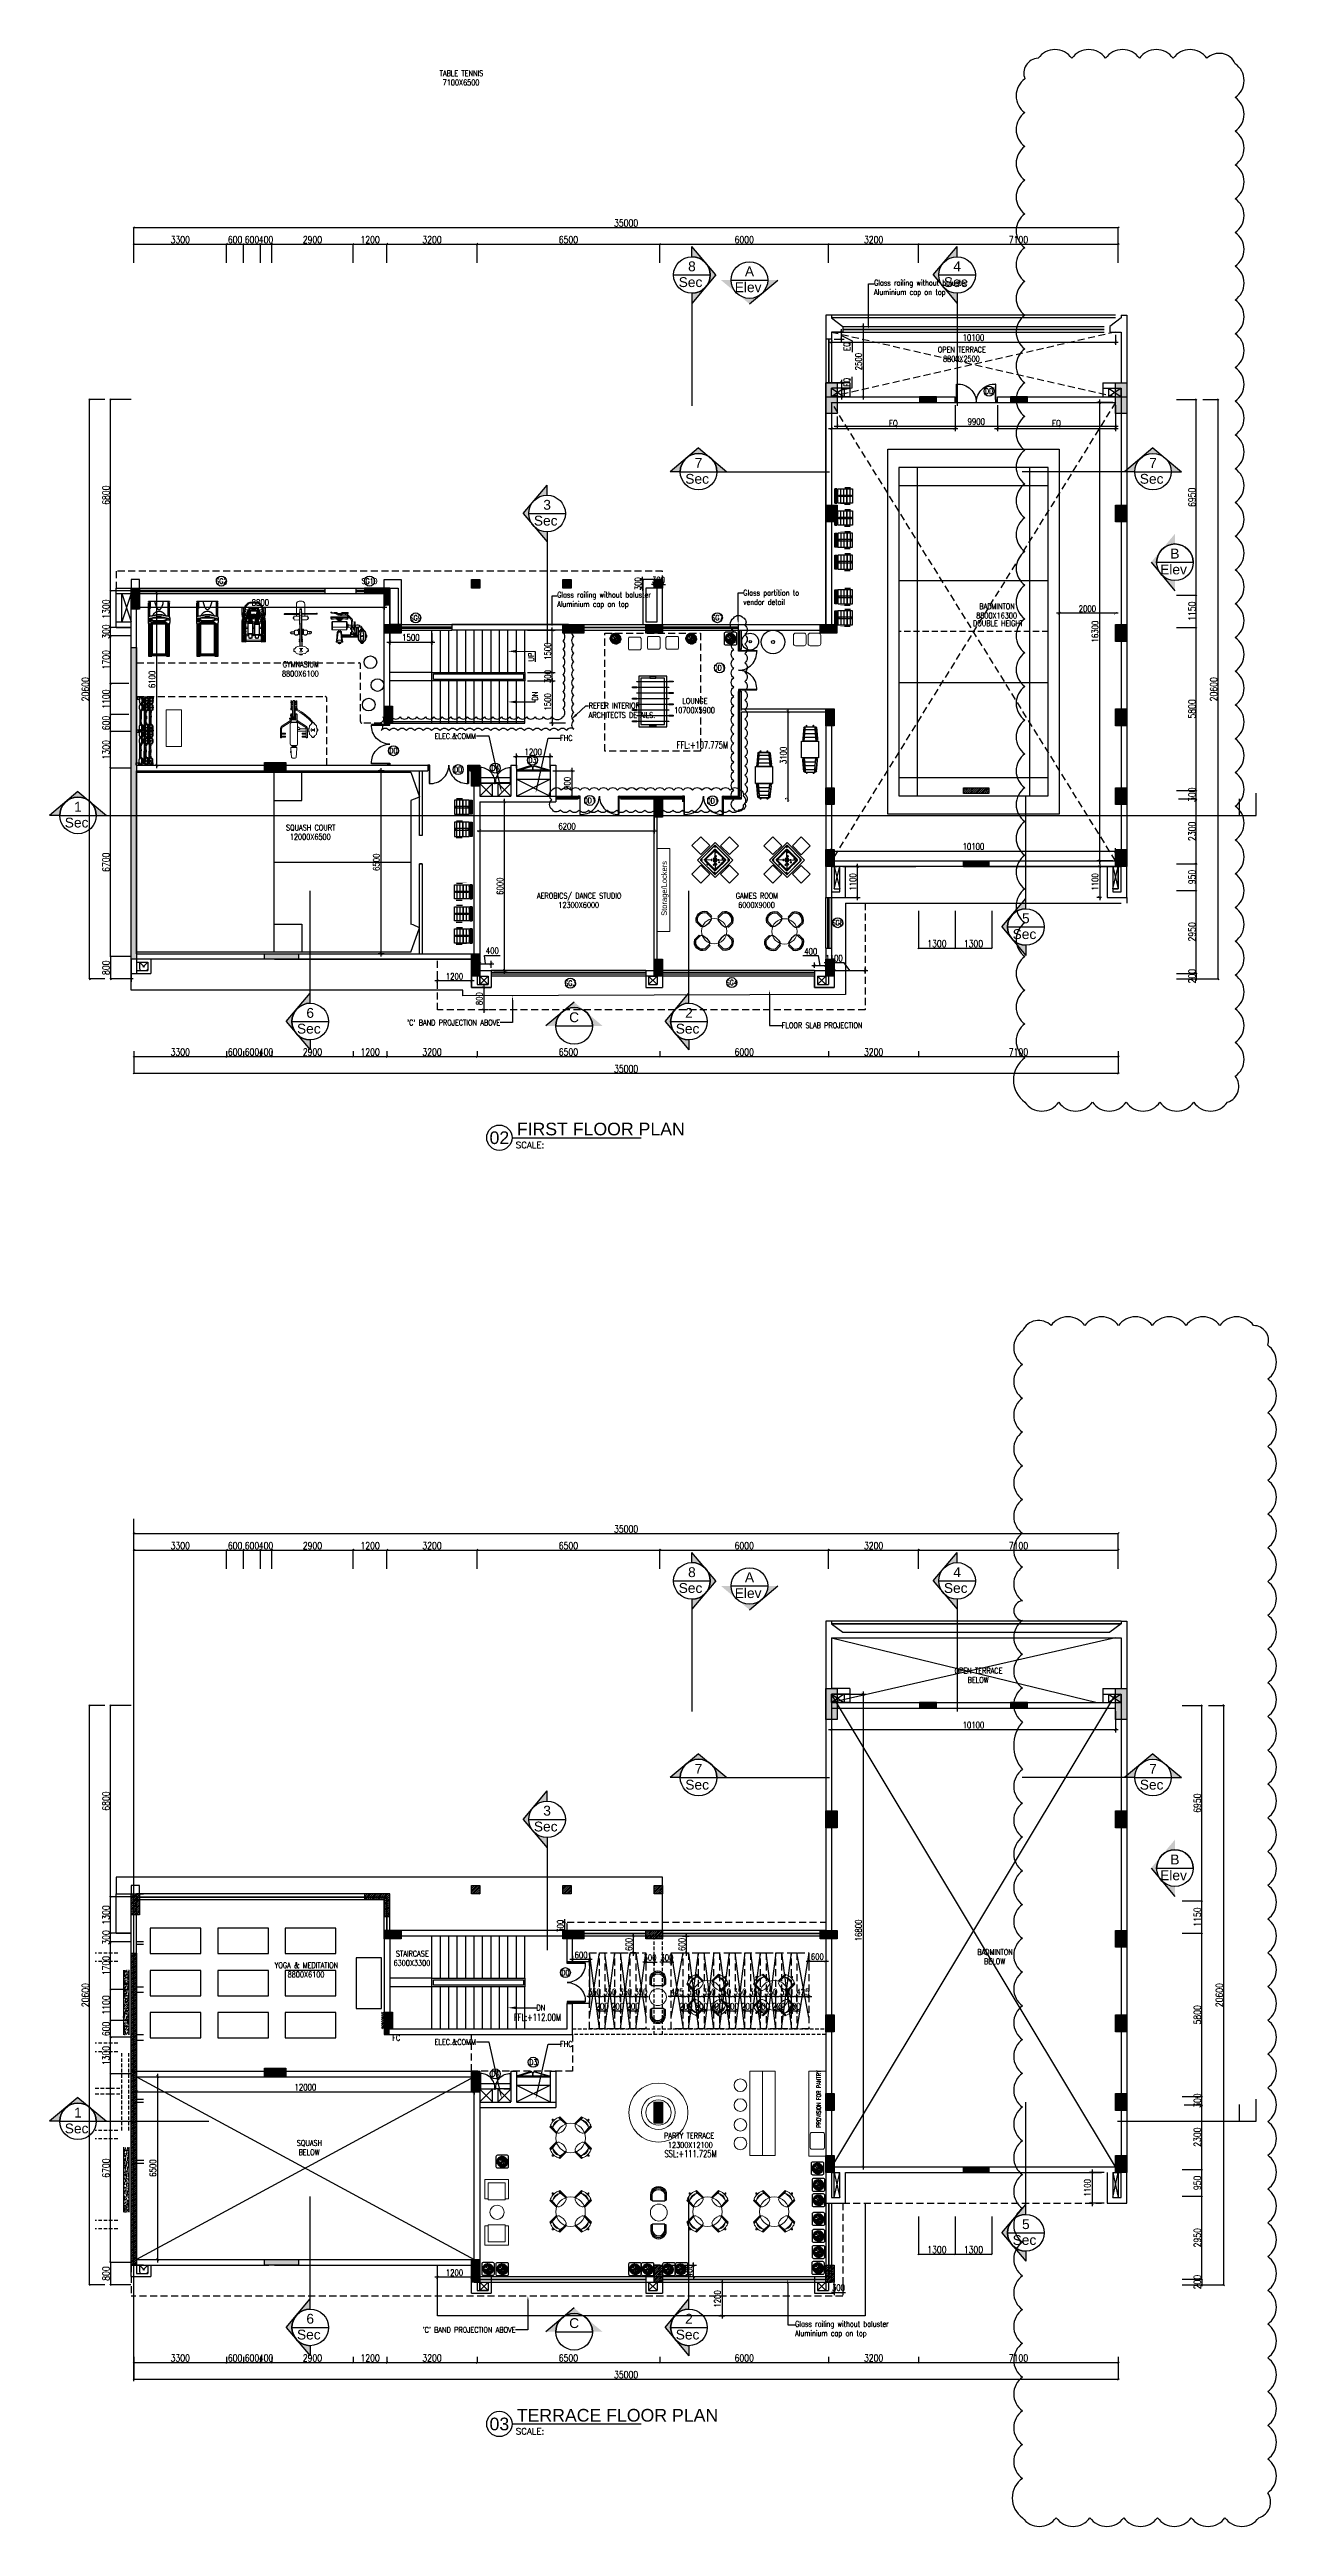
# Model space of a CAD drawing. Extents: x -32840 to 422982, y 280745 to 888746.
# Drawn here: x 75681 to 119300, y 749572 to 837632 of the extents above; entities that cross this region are included whole.
import ezdxf
from ezdxf import colors
from ezdxf.entities.mleader import LeaderData, LeaderLine
from ezdxf.enums import TextEntityAlignment as Align
from ezdxf.math import Vec2, Vec3

# ---------------------------------------------------------------- set-up
doc = ezdxf.new("R2010")
doc.units = 0
doc.header["$LTSCALE"] = 1000
doc.header["$PDMODE"] = 3
for name, pattern in [('BLDG A9 to A3 - GROUND CORE-20190731$0$HIDDEN', [9.525, 6.35, -3.175]), ('CONTINOUS', [0]), ('HIDDEN', [0.375, 0.25, -0.125]), ('HIDDEN2', [0.1875, 0.125, -0.0625]), ('PHANTOM', [0.5, 0.25, -0.05, 0.05, -0.05, 0.05, -0.05])]:
    doc.linetypes.add(name, pattern=pattern)
doc.layers.get('Defpoints').update_dxf_attribs({"linetype": 'HIDDEN'})
doc.layers.add('0.05', color=7, linetype='Continuous', lineweight=0, true_color=0x525252)
for name, color, linetype in [('3', 3, 'Continuous'), ('A - 100_CH$0$A_FURNITURE LAYOUT', 36, 'Continuous'), ('A-BALCONY', 2, 'Continuous'), ('A-Chejja', 5, 'HIDDEN'), ('A-COURTS', 2, 'Continuous'), ('a-dim', 3, 'Continuous'), ('A-DOOR', 1, 'Continuous'), ('A-duct', 1, 'Continuous'), ('A-Duct Above', 20, 'HIDDEN2'), ('A-Ele  2', 6, 'Continuous'), ('A-Elev 01', 7, 'Continuous'), ('A-FL-Drop', 3, 'Continuous'), ('A-Floor Projection', 5, 'CONTINOUS'), ('A-HAT-RCC', 9, 'Continuous'), ('A-LOW-WALL', 4, 'Continuous'), ('A-LVL', 31, 'HIDDEN'), ('A-PLINE', 2, 'Continuous'), ('A-Rail', 1, 'Continuous'), ('A-RD', 6, 'Continuous'), ('A-Rev', 31, 'Continuous'), ('A-STAIR', 2, 'Continuous'), ('A-Tag LVl', 2, 'Continuous'), ('A-TAG-DW', 2, 'Continuous'), ('A-TXT', 6, 'Continuous'), ('A-WAL', 7, 'Continuous'), ('A-WALL', 7, 'CONTINOUS'), ('a-win', 1, 'Continuous'), ('AR-FURNITURE', 1, 'Continuous'), ('BLDG A9 to A3 - GROUND CORE-20190731$0$A-DOOR', 8, 'Continuous'), ('BLDG A9 to A3 - GROUND CORE-20190731$0$A-RSP ELEVATION', 8, 'Continuous'), ('C-STRU-RC-WALL', 4, 'Continuous'), ('Dimension', 7, 'Continuous'), ('DOOR', 8, 'Continuous'), ('FURN', 11, 'Continuous'), ('Glass parttion', 5, 'CONTINOUS'), ('I-False Ceiling', 7, 'Continuous'), ('N-LANDSCAPE', 94, 'Continuous'), ('Ra-Hatch', 251, 'Continuous'), ('S-RCWALL', 10, 'Continuous'), ('S-RCWALL HATCH', 165, 'Continuous'), ('trees', 254, 'Continuous')]:
    doc.layers.add(name, color=color, linetype=linetype)
doc.layers.add('A-Area duct', color=50, linetype='Continuous', plot=False)
doc.layers.add('A-BEAM1', color=1, linetype='HIDDEN2', transparency=0.5)
doc.layers.add('A-Dim grid', color=3, linetype='Continuous', transparency=0.5)
doc.layers.add('A-FUR', color=33, linetype='Continuous', plot=False, transparency=0.5)
for name, color, linetype, lineweight in [('FUR', 1, 'Continuous', 18), ('I-ANNO-TEXT', 130, 'Continuous', 18), ('N-FURN', 1, 'Continuous', 20), ('RA-Furniture', 1, 'Continuous', 25)]:
    doc.layers.add(name, color=color, linetype=linetype, lineweight=lineweight)
doc.styles.add('Arial', font='arial.ttf')
doc.styles.add('I_NOTE', font='', dxfattribs={"height": 1.5})
doc.styles.add('ROMANS', font='romans.shx', dxfattribs={"width": 0.8})
doc.styles.get('I_NOTE').set_extended_font_data('Tekton')
doc.dimstyles.new('A-Dim Grid', dxfattribs={"dimscale": 100, "dimtxt": 2.5, "dimasz": 0.5, "dimexe": 0, "dimexo": 0, "dimgap": 0.3, "dimtad": 1, "dimdec": 0, "dimlfac": -0.01, "dimzin": 3, "dimdsep": 46, "dimtxsty": 'ROMANS', "dimblk": 'OBLIQUE', "dimcen": 5, "dimclrd": 256, "dimclre": 8, "dimclrt": 4, "dimadec": 0, "dimazin": 0, "dimtfac": 1, "dimtdec": 0, "dimtix": 1, "dimtmove": 1, "dimatfit": 3, "dimfxl": 1, "dimfrac": 2, "dimtolj": 1, "dimtzin": 3, "dimlwd": -1, "dimarcsym": 0})
doc.dimstyles.new('dim-1', dxfattribs={"dimscale": 100, "dimtxt": 2.25, "dimasz": 1, "dimexe": 1, "dimexo": 1, "dimgap": 0.5, "dimtad": 1, "dimdec": 0, "dimzin": 3, "dimdsep": 46, "dimtxsty": 'ROMANS', "dimblk": 'ARCHTICK', "dimcen": 0.0625, "dimdle": 1, "dimclrd": 256, "dimclre": 256, "dimclrt": 6, "dimadec": 0, "dimazin": 0, "dimtfac": 1, "dimtdec": 0, "dimtix": 1, "dimtmove": 1, "dimatfit": 3, "dimfxl": 1, "dimfrac": 2, "dimtolj": 1, "dimtzin": 3, "dimarcsym": 0})
pattern_1 = [(302.251605, (-31851265.54, 15654359.54), (-55.68265848, -132.7984998), [15, -165]), (247.251605, (-31851265.54, 15654359.54), (151.7375357, -19.42981747), [12, -132]), (352.70304947, (-31851270.18, 15654348.47), (96.05487587, -152.22831634), [12.7480384, -140.2284224]), (298.435805, (-31851227.45, 15654347.35), (-96.5953176, -193.1977542), [22.5, -247.5]), (348.8872405, (-31851235.5, 15654331.25), (128.566932, -237.4248177), [19.1220684, -210.342752]), (243.435769, (-31851227.45, 15654347.35), (128.5669319, -237.4248175), [18, -198.0000002]), (273.251605, (-31851243.07, 15654331.35), (-113.0831407, -89.15269648), [15, -165]), (218.251605, (-31851243.07, 15654331.35), (123.2928766, -90.5575183), [12, -132]), (323.70304975, (-31851252.49, 15654323.92), (10.20973604, -179.7102133), [12.748038, -140.2284224]), (289.75160501, (-31851265.54, 15654359.54), (62.66855392, -22.61193379), [0, -130.4, 0, -134, 0, -132.5]), (259.75160501, (-31851265.54, 15654359.54), (59.08918686, -74.15601929), [0, -76.4, 0, -127.4, 0, -50.5]), (219.75160501, (-31851251.946, 15654402.02), (-36.842103694, -100.30784625), [0, -50, 0, -156, 0, -207]), (209.751605, (-31851245.85, 15654421.07), (-16.48733282, -117.18896057), [0, -65, 0, -103.6, 0, -147])]
pattern_2 = [(45, (-273834.784, -388831.225), (-33.6759605, 33.6759605), [])]

msp = doc.modelspace()

# ---------------------------------------------------------------- texts
at = {"layer": 'A-LVL', "style": 'ROMANS', "width": 0.7}
for s, p in [('FFL:+107.775M', (97979.2, 812785.7)), ('FFL:+112.00M', (92191.3, 767548.1)), ('SSL:+111.725M', (97542.1, 762697.6))]:
    msp.add_text(s, height=250, dxfattribs=at).set_placement(p)
at = {"layer": 'I-ANNO-TEXT', "ltscale": 0.25, "insert": (97562.6, 807808.1, 0), "char_height": 200, "width": 2839.464, "attachment_point": 5, "rotation": 90, "style": 'I_NOTE'}
msp.add_mtext('\\pxqc;Storage/Lockers', dxfattribs=at)
at = {"layer": 'N-FURN', "lineweight": 5, "style": 'ROMANS', "width": 0.7}
msp.add_text('PROVISION FOR PANTRY', height=150, rotation=90, dxfattribs=at).set_placement((103101.3, 763751.7))

# ---------------------------------------------------------------- blocks, each defined once
blk = doc.blocks.new('RD')
at = {"style": 'ROMANS', "width": 0.75}
for tag, p in [('SZ', (10.2, 2.7)), ('RT', (10.2, 14.1))]:
    blk.add_attdef(tag, text='', height=9, dxfattribs=at).set_placement(p, align=Align.CENTER)
blk = doc.blocks.new('TAG-LABEL')
at = {"linetype": 'Continuous'}
blk.add_line((-65.32, 0), (-24.49, 0), dxfattribs=at)
blk.add_circle((-69.32, 0), 4, dxfattribs=at)
at = {"color": 6, "style": 'ROMANS'}
blk.add_text('SCALE:', height=2, dxfattribs=at).set_placement((-64.13, -3.31))
at = {"color": 6, "style": 'Arial'}
blk.add_attdef('88', text='', height=4, dxfattribs=at).set_placement((-69.32, 0), align=Align.MIDDLE_CENTER)
at = {"color": 6}
for tag, p, height, style in [('LABELNAME', (-63.82, 0.75), 4, 'Arial'), ('DES.LINE.01', (-63.94, -6.44), 2, 'ROMANS'), ('DES.LINE.02', (-63.94, -9.56), 2, 'ROMANS'), ('SCALE', (-52.05, -3.31), 2, 'ROMANS')]:
    blk.add_attdef(tag, p, '', height=height, dxfattribs=dict(at, style=style))
blk = doc.blocks.new('TAG-SEC-TAIL')
for p, q in [((0, 0), (25, 0)), ((22, 0), (22, 3)), ((25, 0), (25, 4))]:
    blk.add_line(p, q)
blk = doc.blocks.new('TAG-SEC')
blk.add_line((-6.5, 0), (6.5, 0))
blk.add_circle((0, 0), 6.5)
at = {"color": 6, "style": 'Arial'}
blk.add_attdef('88', text='', height=3.5, dxfattribs=at).set_placement((0, 3.08), align=Align.MIDDLE_CENTER)
at = {"color": 6, "style": 'ROMANS', "width": 0.708488}
blk.add_attdef('X8-X-8888', text='', height=1.75, dxfattribs=at).set_placement((-5.58, -2.55), (5.58, -2.55), align=Align.FIT)
blk = doc.blocks.new('TAG-SEC-ARROW')
h = blk.add_hatch(color=256)
h.paths.add_polyline_path([(-10.11, 0), (-6.5, 0, -0.2206), (-4.2, 4.96)])
h.paths.add_polyline_path([(0, 8.49), (-4.16, 5, -0.175251), (0, 6.5, -0.175251), (4.16, 5)])
h.paths.add_polyline_path([(4.2, 4.96, -0.2206), (6.5, 0), (10.11, 0)])
for p, q in [((0, 8.49), (-10.11, 0)), ((0, 8.49), (10.11, 0)), ((-6.5, 0), (-10.11, 0)), ((6.5, 0), (46.5, 0))]:
    blk.add_line(p, q)
blk.add_arc((0, 0), 6.5, 0, 180)
blk = doc.blocks.new('A$Ce1edbb18')
at = {"layer": 'A-Tag LVl'}
h = blk.add_hatch(color=256, dxfattribs=at)
h.paths.add_polyline_path([(22998, 10947), (22637, 10947, -0.2206), (22406, 10451)])
h.paths.add_polyline_path([(21987, 10099), (22402, 10448, -0.175251), (21987, 10297, -0.175251), (21571, 10448)])
h.paths.add_polyline_path([(21567, 10451, -0.2206), (21337, 10947), (20975, 10947)])
h = blk.add_hatch(color=256, dxfattribs=at)
h.paths.add_polyline_path([(37112, -96), (37112, 265, -0.2206), (36615, 495)])
h.paths.add_polyline_path([(36263, 915), (36612, 499, -0.175251), (36462, 915, -0.175251), (36612, 1331)])
h.paths.add_polyline_path([(36615, 1335, -0.2206), (37112, 1565), (37112, 1926)])
h = blk.add_hatch(color=256, dxfattribs=at)
h.paths.add_polyline_path([(14742, -15568), (15103, -15568, -0.2206), (15333, -15071)])
h.paths.add_polyline_path([(15753, -14719), (15337, -15068, -0.175251), (15753, -14918, -0.175251), (16169, -15068)])
h.paths.add_polyline_path([(16173, -15071, -0.2206), (16403, -15568), (16764, -15568)])
for p, q in [((21987, 10099), (22998, 10947)), ((36263, 915), (37112, -96)), ((15753, -14719), (14742, -15568))]:
    blk.add_line(p, q, dxfattribs=at)
for centre in [(37112, 915), (15753, -15568)]:
    blk.add_arc(centre, 650, 0, 180, dxfattribs=at)
ref = blk.add_blockref('TAG-SEC', (19940, 11129), dxfattribs=dict(at, xscale=100, yscale=100, zscale=100))
ref.add_attrib('88', '8', dxfattribs={"layer": '0', "color": 6, "height": 350, "style": 'Arial'}).set_placement((19940, 11437), align=Align.MIDDLE_CENTER)
ref.add_attrib('X8-X-8888', 'Sec', dxfattribs={"layer": '0', "color": 6, "height": 350, "rotation": 360, "style": 'Arial'}).set_placement((19891, 10875), align=Align.MIDDLE_CENTER)
for p, xscale, yscale, zscale, rotation in [((19940, 11129), 100, 100, 100, 270), ((29368, 11129), -100.0000000000005, 100.0000000000005, 100, 90), ((14792, 2649), -100.0000000000005, 100.0000000000005, 100, 90), ((31812, -12050), 100.0000000000005, 100.0000000000005, 100.0000000000005, 90), ((6370, -15413), 100.0000000000005, 100.0000000000005, 100.0000000000005, 90), ((19835, -15413), 100.0000000000005, 100.0000000000005, 100.0000000000005, 90)]:
    blk.add_blockref('TAG-SEC-ARROW', p, dxfattribs=dict(at, xscale=xscale, yscale=yscale, zscale=zscale, rotation=rotation))
ref = blk.add_blockref('TAG-SEC', (21987, 10947), dxfattribs=dict(at, xscale=100, yscale=100, zscale=100))
ref.add_attrib('88', 'A', dxfattribs={"layer": '0', "color": 6, "height": 350, "style": 'Arial'}).set_placement((21987, 11256), align=Align.MIDDLE_CENTER)
ref.add_attrib('X8-X-8888', 'Elev', dxfattribs={"layer": '0', "color": 6, "height": 350, "rotation": 360, "style": 'Arial'}).set_placement((21938, 10693), align=Align.MIDDLE_CENTER)
ref = blk.add_blockref('TAG-SEC', (29368, 11129), dxfattribs=dict(at, xscale=100, yscale=100, zscale=100))
ref.add_attrib('88', '4', dxfattribs={"layer": '0', "color": 6, "height": 350, "style": 'Arial'}).set_placement((29368, 11437), align=Align.MIDDLE_CENTER)
ref.add_attrib('X8-X-8888', 'Sec', dxfattribs={"layer": '0', "color": 6, "height": 350, "rotation": 360, "style": 'Arial'}).set_placement((29319, 10875), align=Align.MIDDLE_CENTER)
at = {"layer": 'A-Tag LVl', "yscale": 100, "zscale": 100}
for p, xscale in [((20176, 4136), 100), ((36332, 4136), -100), ((-1886, -8085), 100)]:
    blk.add_blockref('TAG-SEC-ARROW', p, dxfattribs=dict(at, xscale=xscale))
at = {"layer": 'A-Tag LVl'}
ref = blk.add_blockref('TAG-SEC', (20176, 4136), dxfattribs=dict(at, xscale=100, yscale=100, zscale=100))
ref.add_attrib('88', '7', dxfattribs={"layer": '0', "color": 6, "height": 350, "style": 'Arial'}).set_placement((20176, 4445), align=Align.MIDDLE_CENTER)
ref.add_attrib('X8-X-8888', 'Sec', dxfattribs={"layer": '0', "color": 6, "height": 350, "rotation": 360, "style": 'Arial'}).set_placement((20127, 3882), align=Align.MIDDLE_CENTER)
ref = blk.add_blockref('TAG-SEC', (36332, 4136), dxfattribs=dict(at, xscale=100, yscale=100, zscale=100))
ref.add_attrib('88', '7', dxfattribs={"layer": '0', "color": 6, "height": 350, "style": 'Arial'}).set_placement((36332, 4445), align=Align.MIDDLE_CENTER)
ref.add_attrib('X8-X-8888', 'Sec', dxfattribs={"layer": '0', "color": 6, "height": 350, "rotation": 360, "style": 'Arial'}).set_placement((36283, 3882), align=Align.MIDDLE_CENTER)
ref = blk.add_blockref('TAG-SEC', (14792, 2649), dxfattribs=dict(at, xscale=100, yscale=100, zscale=100))
ref.add_attrib('88', '3', dxfattribs={"layer": '0', "color": 6, "height": 350, "style": 'Arial'}).set_placement((14792, 2958), align=Align.MIDDLE_CENTER)
ref.add_attrib('X8-X-8888', 'Sec', dxfattribs={"layer": '0', "color": 6, "height": 350, "rotation": 360, "style": 'Arial'}).set_placement((14743, 2395), align=Align.MIDDLE_CENTER)
ref = blk.add_blockref('TAG-SEC', (37112, 915), dxfattribs=dict(at, xscale=100, yscale=100, zscale=100))
ref.add_attrib('88', 'B', dxfattribs={"layer": '0', "color": 6, "height": 350, "style": 'Arial'}).set_placement((37112, 1223), align=Align.MIDDLE_CENTER)
ref.add_attrib('X8-X-8888', 'Elev', dxfattribs={"layer": '0', "color": 6, "height": 350, "rotation": 360, "style": 'Arial'}).set_placement((37063, 660), align=Align.MIDDLE_CENTER)
ref = blk.add_blockref('TAG-SEC', (-1886, -8085), dxfattribs=dict(at, xscale=100, yscale=100, zscale=100))
ref.add_attrib('88', '1', dxfattribs={"layer": '0', "color": 6, "height": 350, "style": 'Arial'}).set_placement((-1886, -7776), align=Align.MIDDLE_CENTER)
ref.add_attrib('X8-X-8888', 'Sec', dxfattribs={"layer": '0', "color": 6, "height": 350, "rotation": 360, "style": 'Arial'}).set_placement((-1935, -8339), align=Align.MIDDLE_CENTER)
at = {"layer": 'A-Tag LVl', "xscale": 100, "yscale": 100, "zscale": 100}
for p, values in [((31812, -12050), {'88': '5'}), ((15753, -15568), {'88': 'C'})]:
    blk.add_blockref('TAG-SEC', p, dxfattribs=at).add_auto_attribs(values)
at = {"layer": 'A-Tag LVl'}
ref = blk.add_blockref('TAG-SEC', (31812, -12050), dxfattribs=dict(at, xscale=100, yscale=100, zscale=100))
ref.add_attrib('88', '5', dxfattribs={"layer": '0', "color": 6, "height": 350, "style": 'Arial'}).set_placement((31812, -11742), align=Align.MIDDLE_CENTER)
ref.add_attrib('X8-X-8888', 'Sec', dxfattribs={"layer": '0', "color": 6, "height": 350, "rotation": 360, "style": 'Arial'}).set_placement((31763, -12305), align=Align.MIDDLE_CENTER)
ref = blk.add_blockref('TAG-SEC', (6370, -15413), dxfattribs=dict(at, xscale=100, yscale=100, zscale=100))
ref.add_attrib('88', '6', dxfattribs={"layer": '0', "color": 6, "height": 350, "style": 'Arial'}).set_placement((6370, -15105), align=Align.MIDDLE_CENTER)
ref.add_attrib('X8-X-8888', 'Sec', dxfattribs={"layer": '0', "color": 6, "height": 350, "rotation": 360, "style": 'Arial'}).set_placement((6321, -15667), align=Align.MIDDLE_CENTER)
ref = blk.add_blockref('TAG-SEC', (19835, -15413), dxfattribs=dict(at, xscale=100, yscale=100, zscale=100))
ref.add_attrib('88', '2', dxfattribs={"layer": '0', "color": 6, "height": 350, "style": 'Arial'}).set_placement((19835, -15105), align=Align.MIDDLE_CENTER)
ref.add_attrib('X8-X-8888', 'Sec', dxfattribs={"layer": '0', "color": 6, "height": 350, "rotation": 360, "style": 'Arial'}).set_placement((19786, -15667), align=Align.MIDDLE_CENTER)
blk = doc.blocks.new('_ArchTick')
at = {"color": 0, "linetype": 'ByBlock', "const_width": 0.15}
blk.add_lwpolyline([(-0.5, -0.5), (0.5, 0.5)], dxfattribs=at)
blk = doc.blocks.new('*D1348')
at = {"layer": 'a-dim', "lineweight": -2, "transparency": 16777216}
for p, q in [((103478, 778562, 0), (103478, 777802, 0)), ((113578, 778562, 0), (113578, 777802, 0)), ((103378, 777902, 0), (113678, 777902, 0))]:
    blk.add_line(p, q, dxfattribs=at)
at = {"layer": 'Defpoints', "color": 0, "transparency": 16777216}
for p in [(103478, 778662, 0), (113578, 778662, 0), (113578, 777902, 0)]:
    blk.add_point(p, dxfattribs=at)
at = {"layer": 'a-dim', "lineweight": -2, "transparency": 16777216, "xscale": 100, "yscale": 100, "zscale": 100, "rotation": 180}
blk.add_blockref('_ArchTick', (103478, 777902, 0), dxfattribs=at)
at = {"layer": 'a-dim', "lineweight": -2, "transparency": 16777216, "xscale": 100, "yscale": 100, "zscale": 100}
blk.add_blockref('_ArchTick', (113578, 777902, 0), dxfattribs=at)
at = {"layer": 'a-dim', "color": 6, "transparency": 16777216, "insert": (108528, 778064, 0), "char_height": 225, "attachment_point": 5, "style": 'ROMANS'}
blk.add_mtext('\\A1;10100', dxfattribs=at)
blk = doc.blocks.new('*D1349')
at = {"layer": 'a-dim', "lineweight": -2, "transparency": 16777216}
for p, q in [((103578, 779162, 0), (104703, 779162, 0)), ((104603, 779262, 0), (104603, 762262, 0)), ((103578, 762362, 0), (104703, 762362, 0))]:
    blk.add_line(p, q, dxfattribs=at)
at = {"layer": 'Defpoints', "color": 0, "transparency": 16777216}
for p in [(103478, 779162, 0), (103478, 762362, 0), (104603, 762362, 0)]:
    blk.add_point(p, dxfattribs=at)
at = {"layer": 'a-dim', "lineweight": -2, "transparency": 16777216, "xscale": 100, "yscale": 100, "zscale": 100}
for p, rotation in [((104603, 779162, 0), 90), ((104603, 762362, 0), 270)]:
    blk.add_blockref('_ArchTick', p, dxfattribs=dict(at, rotation=rotation))
at = {"layer": 'a-dim', "color": 6, "transparency": 16777216, "insert": (104440, 770762, 0), "char_height": 225, "attachment_point": 5, "rotation": 90, "style": 'ROMANS'}
blk.add_mtext('\\A1;16800', dxfattribs=at)
blk = doc.blocks.new('*D1350')
at = {"layer": 'a-dim', "lineweight": -2, "transparency": 16777216}
for p, q in [((78778, 765462, 0), (78778, 764927, 0)), ((90778, 765462, 0), (90778, 764927, 0)), ((78678, 765027, 0), (90878, 765027, 0))]:
    blk.add_line(p, q, dxfattribs=at)
at = {"layer": 'Defpoints', "color": 0, "transparency": 16777216}
for p in [(78778, 765562, 0), (90778, 765562, 0), (90778, 765027, 0)]:
    blk.add_point(p, dxfattribs=at)
at = {"layer": 'a-dim', "lineweight": -2, "transparency": 16777216, "xscale": 100, "yscale": 100, "zscale": 100, "rotation": 180}
blk.add_blockref('_ArchTick', (78778, 765027, 0), dxfattribs=at)
at = {"layer": 'a-dim', "lineweight": -2, "transparency": 16777216, "xscale": 100, "yscale": 100, "zscale": 100}
blk.add_blockref('_ArchTick', (90778, 765027, 0), dxfattribs=at)
at = {"layer": 'a-dim', "color": 6, "transparency": 16777216, "insert": (84778, 765190, 0), "char_height": 225, "attachment_point": 5, "style": 'ROMANS'}
blk.add_mtext('\\A1;12000', dxfattribs=at)
blk = doc.blocks.new('*D1351')
at = {"layer": 'a-dim', "lineweight": -2, "transparency": 16777216}
for p, q in [((78878, 765562, 0), (79617, 765562, 0)), ((79517, 765662, 0), (79517, 758962, 0)), ((78878, 759062, 0), (79617, 759062, 0))]:
    blk.add_line(p, q, dxfattribs=at)
at = {"layer": 'Defpoints', "color": 0, "transparency": 16777216}
for p in [(78778, 765562, 0), (78778, 759062, 0), (79517, 759062, 0)]:
    blk.add_point(p, dxfattribs=at)
at = {"layer": 'a-dim', "lineweight": -2, "transparency": 16777216, "xscale": 100, "yscale": 100, "zscale": 100}
for p, rotation in [((79517, 765562, 0), 90), ((79517, 759062, 0), 270)]:
    blk.add_blockref('_ArchTick', p, dxfattribs=dict(at, rotation=rotation))
at = {"layer": 'a-dim', "color": 6, "transparency": 16777216, "insert": (79354, 762312, 0), "char_height": 225, "attachment_point": 5, "rotation": 90, "style": 'ROMANS'}
blk.add_mtext('\\A1;6500', dxfattribs=at)
blk = doc.blocks.new('_Oblique')
at = {"color": 0, "linetype": 'ByBlock', "lineweight": -2}
blk.add_line((-0.5, -0.5), (0.5, 0.5), dxfattribs=at)
at = {"color": 0, "linetype": 'ByBlock'}
blk.add_line((-0.5, -0.5), (0.5, 0.5), dxfattribs=at)
blk = doc.blocks.new('*D1272')
at = {"layer": 'A-Dim grid', "color": 8, "lineweight": -2, "transparency": 16777216}
for p, q in [((78578, 758962, 0), (77847, 758962, 0)), ((78570, 758162, 0), (77847, 758162, 0))]:
    blk.add_line(p, q, dxfattribs=at)
at = {"layer": 'A-Dim grid', "transparency": 16777216}
blk.add_line((77847, 758962, 0), (77847, 758162, 0), dxfattribs=at)
at = {"layer": 'Defpoints', "color": 0, "transparency": 16777216}
for p in [(78578, 758962, 0), (77847, 758162, 0), (78570, 758162, 0)]:
    blk.add_point(p, dxfattribs=at)
at = {"layer": 'A-Dim grid', "transparency": 16777216, "xscale": 50, "yscale": 50, "zscale": 50}
for p, rotation in [((77847, 758962, 0), 90), ((77847, 758162, 0), 270)]:
    blk.add_blockref('_Oblique', p, dxfattribs=dict(at, rotation=rotation))
at = {"layer": 'A-Dim grid', "color": 4, "transparency": 16777216, "insert": (77692, 758562, 0), "char_height": 250, "attachment_point": 5, "rotation": 90, "style": 'ROMANS'}
blk.add_mtext('\\A1;800', dxfattribs=at)
blk = doc.blocks.new('*D1273')
at = {"layer": 'A-Dim grid', "color": 8, "lineweight": -2, "transparency": 16777216}
for p, q in [((78578, 765662, 0), (77847, 765662, 0)), ((78578, 758962, 0), (77847, 758962, 0))]:
    blk.add_line(p, q, dxfattribs=at)
at = {"layer": 'A-Dim grid', "transparency": 16777216}
blk.add_line((77847, 758962, 0), (77847, 765662, 0), dxfattribs=at)
at = {"layer": 'Defpoints', "color": 0, "transparency": 16777216}
for p in [(77847, 765662, 0), (78578, 765662, 0), (78578, 758962, 0)]:
    blk.add_point(p, dxfattribs=at)
at = {"layer": 'A-Dim grid', "transparency": 16777216, "xscale": 50, "yscale": 50, "zscale": 50}
for p, rotation in [((77847, 765662, 0), 90), ((77847, 758962, 0), 270)]:
    blk.add_blockref('_Oblique', p, dxfattribs=dict(at, rotation=rotation))
at = {"layer": 'A-Dim grid', "color": 4, "transparency": 16777216, "insert": (77692, 762312, 0), "char_height": 250, "attachment_point": 5, "rotation": 90, "style": 'ROMANS'}
blk.add_mtext('\\A1;6700', dxfattribs=at)
blk = doc.blocks.new('*D1274')
at = {"layer": 'A-Dim grid', "color": 8, "lineweight": -2, "transparency": 16777216}
for p, q in [((78578, 766962, 0), (77847, 766962, 0)), ((78578, 765662, 0), (77847, 765662, 0))]:
    blk.add_line(p, q, dxfattribs=at)
at = {"layer": 'A-Dim grid', "transparency": 16777216}
blk.add_line((77847, 765662, 0), (77847, 766962, 0), dxfattribs=at)
at = {"layer": 'Defpoints', "color": 0, "transparency": 16777216}
for p in [(77847, 766962, 0), (78578, 766962, 0), (78578, 765662, 0)]:
    blk.add_point(p, dxfattribs=at)
at = {"layer": 'A-Dim grid', "transparency": 16777216, "xscale": 50, "yscale": 50, "zscale": 50}
for p, rotation in [((77847, 766962, 0), 90), ((77847, 765662, 0), 270)]:
    blk.add_blockref('_Oblique', p, dxfattribs=dict(at, rotation=rotation))
at = {"layer": 'A-Dim grid', "color": 4, "transparency": 16777216, "insert": (77692, 766312, 0), "char_height": 250, "attachment_point": 5, "rotation": 90, "style": 'ROMANS'}
blk.add_mtext('\\A1;1300', dxfattribs=at)
blk = doc.blocks.new('*D1275')
at = {"layer": 'A-Dim grid', "color": 8, "lineweight": -2, "transparency": 16777216}
for p, q in [((78503, 768662, 0), (77847, 768662, 0)), ((78503, 767562, 0), (77847, 767562, 0))]:
    blk.add_line(p, q, dxfattribs=at)
at = {"layer": 'A-Dim grid', "transparency": 16777216}
blk.add_line((77847, 767562, 0), (77847, 768662, 0), dxfattribs=at)
at = {"layer": 'Defpoints', "color": 0, "transparency": 16777216}
for p in [(77847, 768662, 0), (78503, 768662, 0), (78503, 767562, 0)]:
    blk.add_point(p, dxfattribs=at)
at = {"layer": 'A-Dim grid', "transparency": 16777216, "xscale": 50, "yscale": 50, "zscale": 50}
for p, rotation in [((77847, 768662, 0), 90), ((77847, 767562, 0), 270)]:
    blk.add_blockref('_Oblique', p, dxfattribs=dict(at, rotation=rotation))
at = {"layer": 'A-Dim grid', "color": 4, "transparency": 16777216, "insert": (77692, 768112, 0), "char_height": 250, "attachment_point": 5, "rotation": 90, "style": 'ROMANS'}
blk.add_mtext('\\A1;1100', dxfattribs=at)
blk = doc.blocks.new('*D1276')
at = {"layer": 'A-Dim grid', "color": 8, "lineweight": -2, "transparency": 16777216}
for p, q in [((78503, 770362, 0), (77847, 770362, 0)), ((78503, 768662, 0), (77847, 768662, 0))]:
    blk.add_line(p, q, dxfattribs=at)
at = {"layer": 'A-Dim grid', "transparency": 16777216}
blk.add_line((77847, 768662, 0), (77847, 770362, 0), dxfattribs=at)
at = {"layer": 'Defpoints', "color": 0, "transparency": 16777216}
for p in [(77847, 770362, 0), (78503, 770362, 0), (78503, 768662, 0)]:
    blk.add_point(p, dxfattribs=at)
at = {"layer": 'A-Dim grid', "transparency": 16777216, "xscale": 50, "yscale": 50, "zscale": 50}
for p, rotation in [((77847, 770362, 0), 90), ((77847, 768662, 0), 270)]:
    blk.add_blockref('_Oblique', p, dxfattribs=dict(at, rotation=rotation))
at = {"layer": 'A-Dim grid', "color": 4, "transparency": 16777216, "insert": (77692, 769512, 0), "char_height": 250, "attachment_point": 5, "rotation": 90, "style": 'ROMANS'}
blk.add_mtext('\\A1;1700', dxfattribs=at)
blk = doc.blocks.new('*D1277')
at = {"layer": 'A-Dim grid', "transparency": 16777216}
for p, q in [((77847, 770662, 0), (77847, 770712, 0)), ((77847, 770362, 0), (77847, 770662, 0)), ((77847, 770362, 0), (77847, 770312, 0))]:
    blk.add_line(p, q, dxfattribs=at)
at = {"layer": 'A-Dim grid', "color": 8, "lineweight": -2, "transparency": 16777216}
for p, q in [((78578, 770662, 0), (77847, 770662, 0)), ((78578, 770362, 0), (77847, 770362, 0))]:
    blk.add_line(p, q, dxfattribs=at)
at = {"layer": 'Defpoints', "color": 0, "transparency": 16777216}
for p in [(77847, 770662, 0), (78578, 770662, 0), (78578, 770362, 0)]:
    blk.add_point(p, dxfattribs=at)
at = {"layer": 'A-Dim grid', "transparency": 16777216, "xscale": 50, "yscale": 50, "zscale": 50}
for p, rotation in [((77847, 770662, 0), 270), ((77847, 770362, 0), 90)]:
    blk.add_blockref('_Oblique', p, dxfattribs=dict(at, rotation=rotation))
at = {"layer": 'A-Dim grid', "color": 4, "transparency": 16777216, "insert": (77692, 770512, 0), "char_height": 250, "attachment_point": 5, "rotation": 90, "style": 'ROMANS'}
blk.add_mtext('\\A1;300', dxfattribs=at)
blk = doc.blocks.new('*D1278')
at = {"layer": 'A-Dim grid', "color": 8, "lineweight": -2, "transparency": 16777216}
for p, q in [((78623, 771962, 0), (77847, 771962, 0)), ((78578, 770662, 0), (77847, 770662, 0))]:
    blk.add_line(p, q, dxfattribs=at)
at = {"layer": 'A-Dim grid', "transparency": 16777216}
blk.add_line((77847, 770662, 0), (77847, 771962, 0), dxfattribs=at)
at = {"layer": 'Defpoints', "color": 0, "transparency": 16777216}
for p in [(77847, 771962, 0), (78623, 771962, 0), (78578, 770662, 0)]:
    blk.add_point(p, dxfattribs=at)
at = {"layer": 'A-Dim grid', "transparency": 16777216, "xscale": 50, "yscale": 50, "zscale": 50}
for p, rotation in [((77847, 771962, 0), 90), ((77847, 770662, 0), 270)]:
    blk.add_blockref('_Oblique', p, dxfattribs=dict(at, rotation=rotation))
at = {"layer": 'A-Dim grid', "color": 4, "transparency": 16777216, "insert": (77692, 771312, 0), "char_height": 250, "attachment_point": 5, "rotation": 90, "style": 'ROMANS'}
blk.add_mtext('\\A1;1300', dxfattribs=at)
blk = doc.blocks.new('*D1279')
at = {"layer": 'A-Dim grid', "color": 8, "lineweight": -2, "transparency": 16777216}
for p, q in [((77643, 778762, 0), (77105, 778762, 0)), ((77643, 758162, 0), (77105, 758162, 0))]:
    blk.add_line(p, q, dxfattribs=at)
at = {"layer": 'A-Dim grid', "transparency": 16777216}
blk.add_line((77105, 758162, 0), (77105, 778762, 0), dxfattribs=at)
at = {"layer": 'Defpoints', "color": 0, "transparency": 16777216}
for p in [(77105, 778762, 0), (77643, 778762, 0), (77643, 758162, 0)]:
    blk.add_point(p, dxfattribs=at)
at = {"layer": 'A-Dim grid', "transparency": 16777216, "xscale": 50, "yscale": 50, "zscale": 50}
for p, rotation in [((77105, 778762, 0), 90), ((77105, 758162, 0), 270)]:
    blk.add_blockref('_Oblique', p, dxfattribs=dict(at, rotation=rotation))
at = {"layer": 'A-Dim grid', "color": 4, "transparency": 16777216, "insert": (76950, 768462, 0), "char_height": 250, "attachment_point": 5, "rotation": 90, "style": 'ROMANS'}
blk.add_mtext('\\A1;20600', dxfattribs=at)
blk = doc.blocks.new('*D1280')
at = {"layer": 'A-Dim grid', "color": 8, "lineweight": -2, "transparency": 16777216}
for p, q in [((115943, 758362, 0), (116647, 758362, 0)), ((115943, 758162, 0), (116647, 758162, 0))]:
    blk.add_line(p, q, dxfattribs=at)
at = {"layer": 'A-Dim grid', "transparency": 16777216}
for p, q in [((116647, 758362, 0), (116647, 758412, 0)), ((116647, 758362, 0), (116647, 758162, 0)), ((116647, 758162, 0), (116647, 758112, 0))]:
    blk.add_line(p, q, dxfattribs=at)
at = {"layer": 'Defpoints', "color": 0, "transparency": 16777216}
for p in [(115943, 758362, 0), (115943, 758162, 0), (116647, 758162, 0)]:
    blk.add_point(p, dxfattribs=at)
at = {"layer": 'A-Dim grid', "transparency": 16777216, "xscale": 50, "yscale": 50, "zscale": 50}
for p, rotation in [((116647, 758362, 0), 270), ((116647, 758162, 0), 90)]:
    blk.add_blockref('_Oblique', p, dxfattribs=dict(at, rotation=rotation))
at = {"layer": 'A-Dim grid', "color": 4, "transparency": 16777216, "insert": (116492, 758262, 0), "char_height": 250, "attachment_point": 5, "rotation": 90, "style": 'ROMANS'}
blk.add_mtext('\\A1;200', dxfattribs=at)
blk = doc.blocks.new('*D1281')
at = {"layer": 'A-Dim grid', "color": 8, "lineweight": -2, "transparency": 16777216}
for p, q in [((115943, 761312, 0), (116647, 761312, 0)), ((115943, 758362, 0), (116647, 758362, 0))]:
    blk.add_line(p, q, dxfattribs=at)
at = {"layer": 'A-Dim grid', "transparency": 16777216}
blk.add_line((116647, 758362, 0), (116647, 761312, 0), dxfattribs=at)
at = {"layer": 'Defpoints', "color": 0, "transparency": 16777216}
for p in [(115943, 761312, 0), (116647, 761312, 0), (115943, 758362, 0)]:
    blk.add_point(p, dxfattribs=at)
at = {"layer": 'A-Dim grid', "transparency": 16777216, "xscale": 50, "yscale": 50, "zscale": 50}
for p, rotation in [((116647, 761312, 0), 90), ((116647, 758362, 0), 270)]:
    blk.add_blockref('_Oblique', p, dxfattribs=dict(at, rotation=rotation))
at = {"layer": 'A-Dim grid', "color": 4, "transparency": 16777216, "insert": (116492, 759837, 0), "char_height": 250, "attachment_point": 5, "rotation": 90, "style": 'ROMANS'}
blk.add_mtext('\\A1;2950', dxfattribs=at)
blk = doc.blocks.new('*D1282')
at = {"layer": 'A-Dim grid', "color": 8, "lineweight": -2, "transparency": 16777216}
for p, q in [((115943, 762262, 0), (116647, 762262, 0)), ((115943, 761312, 0), (116647, 761312, 0))]:
    blk.add_line(p, q, dxfattribs=at)
at = {"layer": 'A-Dim grid', "transparency": 16777216}
blk.add_line((116647, 761312, 0), (116647, 762262, 0), dxfattribs=at)
at = {"layer": 'Defpoints', "color": 0, "transparency": 16777216}
for p in [(115943, 762262, 0), (116647, 762262, 0), (115943, 761312, 0)]:
    blk.add_point(p, dxfattribs=at)
at = {"layer": 'A-Dim grid', "transparency": 16777216, "xscale": 50, "yscale": 50, "zscale": 50}
for p, rotation in [((116647, 762262, 0), 90), ((116647, 761312, 0), 270)]:
    blk.add_blockref('_Oblique', p, dxfattribs=dict(at, rotation=rotation))
at = {"layer": 'A-Dim grid', "color": 4, "transparency": 16777216, "insert": (116492, 761787, 0), "char_height": 250, "attachment_point": 5, "rotation": 90, "style": 'ROMANS'}
blk.add_mtext('\\A1;950', dxfattribs=at)
blk = doc.blocks.new('*D1283')
at = {"layer": 'A-Dim grid', "color": 8, "lineweight": -2, "transparency": 16777216}
for p, q in [((116018, 764562, 0), (116647, 764562, 0)), ((116018, 762262, 0), (116647, 762262, 0))]:
    blk.add_line(p, q, dxfattribs=at)
at = {"layer": 'A-Dim grid', "transparency": 16777216}
blk.add_line((116647, 762262, 0), (116647, 764562, 0), dxfattribs=at)
at = {"layer": 'Defpoints', "color": 0, "transparency": 16777216}
for p in [(116018, 764562, 0), (116647, 764562, 0), (116018, 762262, 0)]:
    blk.add_point(p, dxfattribs=at)
at = {"layer": 'A-Dim grid', "transparency": 16777216, "xscale": 50, "yscale": 50, "zscale": 50}
for p, rotation in [((116647, 764562, 0), 90), ((116647, 762262, 0), 270)]:
    blk.add_blockref('_Oblique', p, dxfattribs=dict(at, rotation=rotation))
at = {"layer": 'A-Dim grid', "color": 4, "transparency": 16777216, "insert": (116492, 763412, 0), "char_height": 250, "attachment_point": 5, "rotation": 90, "style": 'ROMANS'}
blk.add_mtext('\\A1;2300', dxfattribs=at)
blk = doc.blocks.new('*D1284')
at = {"layer": 'A-Dim grid', "color": 8, "lineweight": -2, "transparency": 16777216}
for p, q in [((115943, 770662, 0), (116647, 770662, 0)), ((115943, 764862, 0), (116647, 764862, 0))]:
    blk.add_line(p, q, dxfattribs=at)
at = {"layer": 'A-Dim grid', "transparency": 16777216}
blk.add_line((116647, 764862, 0), (116647, 770662, 0), dxfattribs=at)
at = {"layer": 'Defpoints', "color": 0, "transparency": 16777216}
for p in [(115943, 770662, 0), (116647, 770662, 0), (115943, 764862, 0)]:
    blk.add_point(p, dxfattribs=at)
at = {"layer": 'A-Dim grid', "transparency": 16777216, "xscale": 50, "yscale": 50, "zscale": 50}
for p, rotation in [((116647, 770662, 0), 90), ((116647, 764862, 0), 270)]:
    blk.add_blockref('_Oblique', p, dxfattribs=dict(at, rotation=rotation))
at = {"layer": 'A-Dim grid', "color": 4, "transparency": 16777216, "insert": (116492, 767762, 0), "char_height": 250, "attachment_point": 5, "rotation": 90, "style": 'ROMANS'}
blk.add_mtext('\\A1;5800', dxfattribs=at)
blk = doc.blocks.new('*D1285')
at = {"layer": 'A-Dim grid', "color": 8, "lineweight": -2, "transparency": 16777216}
for p, q in [((115943, 778762, 0), (116647, 778762, 0)), ((115943, 771812, 0), (116647, 771812, 0))]:
    blk.add_line(p, q, dxfattribs=at)
at = {"layer": 'A-Dim grid', "transparency": 16777216}
blk.add_line((116647, 771812, 0), (116647, 778762, 0), dxfattribs=at)
at = {"layer": 'Defpoints', "color": 0, "transparency": 16777216}
for p in [(115943, 778762, 0), (116647, 778762, 0), (115943, 771812, 0)]:
    blk.add_point(p, dxfattribs=at)
at = {"layer": 'A-Dim grid', "transparency": 16777216, "xscale": 50, "yscale": 50, "zscale": 50}
for p, rotation in [((116647, 778762, 0), 90), ((116647, 771812, 0), 270)]:
    blk.add_blockref('_Oblique', p, dxfattribs=dict(at, rotation=rotation))
at = {"layer": 'A-Dim grid', "color": 4, "transparency": 16777216, "insert": (116492, 775287, 0), "char_height": 250, "attachment_point": 5, "rotation": 90, "style": 'ROMANS'}
blk.add_mtext('\\A1;6950', dxfattribs=at)
blk = doc.blocks.new('*D1286')
at = {"layer": 'A-Dim grid', "color": 8, "lineweight": -2, "transparency": 16777216}
for p, q in [((116886, 778762, 0), (117424, 778762, 0)), ((116655, 758162, 0), (117424, 758162, 0))]:
    blk.add_line(p, q, dxfattribs=at)
at = {"layer": 'A-Dim grid', "transparency": 16777216}
blk.add_line((117424, 758162, 0), (117424, 778762, 0), dxfattribs=at)
at = {"layer": 'Defpoints', "color": 0, "transparency": 16777216}
for p in [(116886, 778762, 0), (117424, 778762, 0), (116655, 758162, 0)]:
    blk.add_point(p, dxfattribs=at)
at = {"layer": 'A-Dim grid', "transparency": 16777216, "xscale": 50, "yscale": 50, "zscale": 50}
for p, rotation in [((117424, 778762, 0), 90), ((117424, 758162, 0), 270)]:
    blk.add_blockref('_Oblique', p, dxfattribs=dict(at, rotation=rotation))
at = {"layer": 'A-Dim grid', "color": 4, "transparency": 16777216, "insert": (117269, 768462, 0), "char_height": 250, "attachment_point": 5, "rotation": 90, "style": 'ROMANS'}
blk.add_mtext('\\A1;20600', dxfattribs=at)
blk = doc.blocks.new('*D1287')
at = {"layer": 'A-Dim grid', "color": 8, "lineweight": -2, "transparency": 16777216}
for p, q in [((78578, 778762, 0), (77847, 778762, 0)), ((78578, 771962, 0), (77847, 771962, 0))]:
    blk.add_line(p, q, dxfattribs=at)
at = {"layer": 'A-Dim grid', "transparency": 16777216}
blk.add_line((77847, 771962, 0), (77847, 778762, 0), dxfattribs=at)
at = {"layer": 'Defpoints', "color": 0, "transparency": 16777216}
for p in [(77847, 778762, 0), (78578, 778762, 0), (78578, 771962, 0)]:
    blk.add_point(p, dxfattribs=at)
at = {"layer": 'A-Dim grid', "transparency": 16777216, "xscale": 50, "yscale": 50, "zscale": 50}
for p, rotation in [((77847, 778762, 0), 90), ((77847, 771962, 0), 270)]:
    blk.add_blockref('_Oblique', p, dxfattribs=dict(at, rotation=rotation))
at = {"layer": 'A-Dim grid', "color": 4, "transparency": 16777216, "insert": (77692, 775362, 0), "char_height": 250, "attachment_point": 5, "rotation": 90, "style": 'ROMANS'}
blk.add_mtext('\\A1;6800', dxfattribs=at)
blk = doc.blocks.new('*D1288')
at = {"layer": 'A-Dim grid', "color": 8, "lineweight": -2, "transparency": 16777216}
for p, q in [((116018, 764862, 0), (116647, 764862, 0)), ((116018, 764562, 0), (116647, 764562, 0))]:
    blk.add_line(p, q, dxfattribs=at)
at = {"layer": 'A-Dim grid', "transparency": 16777216}
for p, q in [((116647, 764862, 0), (116647, 764912, 0)), ((116647, 764562, 0), (116647, 764862, 0)), ((116647, 764562, 0), (116647, 764512, 0))]:
    blk.add_line(p, q, dxfattribs=at)
at = {"layer": 'Defpoints', "color": 0, "transparency": 16777216}
for p in [(116018, 764862, 0), (116018, 764562, 0), (116647, 764862, 0)]:
    blk.add_point(p, dxfattribs=at)
at = {"layer": 'A-Dim grid', "transparency": 16777216, "xscale": 50, "yscale": 50, "zscale": 50}
for p, rotation in [((116647, 764862, 0), 270), ((116647, 764562, 0), 90)]:
    blk.add_blockref('_Oblique', p, dxfattribs=dict(at, rotation=rotation))
at = {"layer": 'A-Dim grid', "color": 4, "transparency": 16777216, "insert": (116492, 764712, 0), "char_height": 250, "attachment_point": 5, "rotation": 90, "style": 'ROMANS'}
blk.add_mtext('\\A1;300', dxfattribs=at)
blk = doc.blocks.new('*D1289')
at = {"layer": 'A-Dim grid', "color": 8, "lineweight": -2, "transparency": 16777216}
for p, q in [((78678, 783622, 0), (78678, 784287, 0)), ((81978, 783622, 0), (81978, 784287, 0))]:
    blk.add_line(p, q, dxfattribs=at)
at = {"layer": 'A-Dim grid', "transparency": 16777216}
blk.add_line((78678, 784287, 0), (81978, 784287, 0), dxfattribs=at)
at = {"layer": 'Defpoints', "color": 0, "transparency": 16777216}
for p in [(81978, 784287, 0), (78678, 783622, 0), (81978, 783622, 0)]:
    blk.add_point(p, dxfattribs=at)
at = {"layer": 'A-Dim grid', "transparency": 16777216, "xscale": 50, "yscale": 50, "zscale": 50, "rotation": 180}
blk.add_blockref('_Oblique', (78678, 784287, 0), dxfattribs=at)
at = {"layer": 'A-Dim grid', "transparency": 16777216, "xscale": 50, "yscale": 50, "zscale": 50}
blk.add_blockref('_Oblique', (81978, 784287, 0), dxfattribs=at)
at = {"layer": 'A-Dim grid', "color": 4, "transparency": 16777216, "insert": (80328, 784442, 0), "char_height": 250, "attachment_point": 5, "style": 'ROMANS'}
blk.add_mtext('\\A1;3300', dxfattribs=at)
blk = doc.blocks.new('*D1290')
at = {"layer": 'A-Dim grid', "color": 8, "lineweight": -2, "transparency": 16777216}
for p, q in [((81978, 783622, 0), (81978, 784287, 0)), ((82578, 783622, 0), (82578, 784287, 0))]:
    blk.add_line(p, q, dxfattribs=at)
at = {"layer": 'A-Dim grid', "transparency": 16777216}
blk.add_line((81978, 784287, 0), (82578, 784287, 0), dxfattribs=at)
at = {"layer": 'Defpoints', "color": 0, "transparency": 16777216}
for p in [(82578, 784287, 0), (81978, 783622, 0), (82578, 783622, 0)]:
    blk.add_point(p, dxfattribs=at)
at = {"layer": 'A-Dim grid', "transparency": 16777216, "xscale": 50, "yscale": 50, "zscale": 50, "rotation": 180}
blk.add_blockref('_Oblique', (81978, 784287, 0), dxfattribs=at)
at = {"layer": 'A-Dim grid', "transparency": 16777216, "xscale": 50, "yscale": 50, "zscale": 50}
blk.add_blockref('_Oblique', (82578, 784287, 0), dxfattribs=at)
at = {"layer": 'A-Dim grid', "color": 4, "transparency": 16777216, "insert": (82278, 784442, 0), "char_height": 250, "attachment_point": 5, "style": 'ROMANS'}
blk.add_mtext('\\A1;600', dxfattribs=at)
blk = doc.blocks.new('*D1291')
at = {"layer": 'A-Dim grid', "color": 8, "lineweight": -2, "transparency": 16777216}
for p, q in [((82578, 783622, 0), (82578, 784287, 0)), ((83178, 783622, 0), (83178, 784287, 0))]:
    blk.add_line(p, q, dxfattribs=at)
at = {"layer": 'A-Dim grid', "transparency": 16777216}
blk.add_line((82578, 784287, 0), (83178, 784287, 0), dxfattribs=at)
at = {"layer": 'Defpoints', "color": 0, "transparency": 16777216}
for p in [(83178, 784287, 0), (82578, 783622, 0), (83178, 783622, 0)]:
    blk.add_point(p, dxfattribs=at)
at = {"layer": 'A-Dim grid', "transparency": 16777216, "xscale": 50, "yscale": 50, "zscale": 50, "rotation": 180}
blk.add_blockref('_Oblique', (82578, 784287, 0), dxfattribs=at)
at = {"layer": 'A-Dim grid', "transparency": 16777216, "xscale": 50, "yscale": 50, "zscale": 50}
blk.add_blockref('_Oblique', (83178, 784287, 0), dxfattribs=at)
at = {"layer": 'A-Dim grid', "color": 4, "transparency": 16777216, "insert": (82878, 784442, 0), "char_height": 250, "attachment_point": 5, "style": 'ROMANS'}
blk.add_mtext('\\A1;600', dxfattribs=at)
blk = doc.blocks.new('*D1292')
at = {"layer": 'A-Dim grid', "transparency": 16777216}
for p, q in [((83178, 784287, 0), (83128, 784287, 0)), ((83178, 784287, 0), (83578, 784287, 0)), ((83578, 784287, 0), (83628, 784287, 0))]:
    blk.add_line(p, q, dxfattribs=at)
at = {"layer": 'A-Dim grid', "color": 8, "lineweight": -2, "transparency": 16777216}
for p, q in [((83178, 783622, 0), (83178, 784287, 0)), ((83578, 783622, 0), (83578, 784287, 0))]:
    blk.add_line(p, q, dxfattribs=at)
at = {"layer": 'Defpoints', "color": 0, "transparency": 16777216}
for p in [(83578, 784287, 0), (83178, 783622, 0), (83578, 783622, 0)]:
    blk.add_point(p, dxfattribs=at)
at = {"layer": 'A-Dim grid', "transparency": 16777216, "xscale": 50, "yscale": 50, "zscale": 50}
blk.add_blockref('_Oblique', (83178, 784287, 0), dxfattribs=at)
at = {"layer": 'A-Dim grid', "transparency": 16777216, "xscale": 50, "yscale": 50, "zscale": 50, "rotation": 180}
blk.add_blockref('_Oblique', (83578, 784287, 0), dxfattribs=at)
at = {"layer": 'A-Dim grid', "color": 4, "transparency": 16777216, "insert": (83378, 784442, 0), "char_height": 250, "attachment_point": 5, "style": 'ROMANS'}
blk.add_mtext('\\A1;400', dxfattribs=at)
blk = doc.blocks.new('*D1293')
at = {"layer": 'A-Dim grid', "color": 8, "lineweight": -2, "transparency": 16777216}
for p, q in [((83578, 783622, 0), (83578, 784287, 0)), ((86478, 783622, 0), (86478, 784287, 0))]:
    blk.add_line(p, q, dxfattribs=at)
at = {"layer": 'A-Dim grid', "transparency": 16777216}
blk.add_line((83578, 784287, 0), (86478, 784287, 0), dxfattribs=at)
at = {"layer": 'Defpoints', "color": 0, "transparency": 16777216}
for p in [(86478, 784287, 0), (83578, 783622, 0), (86478, 783622, 0)]:
    blk.add_point(p, dxfattribs=at)
at = {"layer": 'A-Dim grid', "transparency": 16777216, "xscale": 50, "yscale": 50, "zscale": 50, "rotation": 180}
blk.add_blockref('_Oblique', (83578, 784287, 0), dxfattribs=at)
at = {"layer": 'A-Dim grid', "transparency": 16777216, "xscale": 50, "yscale": 50, "zscale": 50}
blk.add_blockref('_Oblique', (86478, 784287, 0), dxfattribs=at)
at = {"layer": 'A-Dim grid', "color": 4, "transparency": 16777216, "insert": (85028, 784442, 0), "char_height": 250, "attachment_point": 5, "style": 'ROMANS'}
blk.add_mtext('\\A1;2900', dxfattribs=at)
blk = doc.blocks.new('*D1294')
at = {"layer": 'A-Dim grid', "color": 8, "lineweight": -2, "transparency": 16777216}
for p, q in [((86478, 783622, 0), (86478, 784287, 0)), ((87678, 783622, 0), (87678, 784287, 0))]:
    blk.add_line(p, q, dxfattribs=at)
at = {"layer": 'A-Dim grid', "transparency": 16777216}
blk.add_line((86478, 784287, 0), (87678, 784287, 0), dxfattribs=at)
at = {"layer": 'Defpoints', "color": 0, "transparency": 16777216}
for p in [(87678, 784287, 0), (86478, 783622, 0), (87678, 783622, 0)]:
    blk.add_point(p, dxfattribs=at)
at = {"layer": 'A-Dim grid', "transparency": 16777216, "xscale": 50, "yscale": 50, "zscale": 50, "rotation": 180}
blk.add_blockref('_Oblique', (86478, 784287, 0), dxfattribs=at)
at = {"layer": 'A-Dim grid', "transparency": 16777216, "xscale": 50, "yscale": 50, "zscale": 50}
blk.add_blockref('_Oblique', (87678, 784287, 0), dxfattribs=at)
at = {"layer": 'A-Dim grid', "color": 4, "transparency": 16777216, "insert": (87078, 784442, 0), "char_height": 250, "attachment_point": 5, "style": 'ROMANS'}
blk.add_mtext('\\A1;1200', dxfattribs=at)
blk = doc.blocks.new('*D1295')
at = {"layer": 'A-Dim grid', "color": 8, "lineweight": -2, "transparency": 16777216}
for p, q in [((87678, 783622, 0), (87678, 784287, 0)), ((90878, 783622, 0), (90878, 784287, 0))]:
    blk.add_line(p, q, dxfattribs=at)
at = {"layer": 'A-Dim grid', "transparency": 16777216}
blk.add_line((87678, 784287, 0), (90878, 784287, 0), dxfattribs=at)
at = {"layer": 'Defpoints', "color": 0, "transparency": 16777216}
for p in [(90878, 784287, 0), (87678, 783622, 0), (90878, 783622, 0)]:
    blk.add_point(p, dxfattribs=at)
at = {"layer": 'A-Dim grid', "transparency": 16777216, "xscale": 50, "yscale": 50, "zscale": 50, "rotation": 180}
blk.add_blockref('_Oblique', (87678, 784287, 0), dxfattribs=at)
at = {"layer": 'A-Dim grid', "transparency": 16777216, "xscale": 50, "yscale": 50, "zscale": 50}
blk.add_blockref('_Oblique', (90878, 784287, 0), dxfattribs=at)
at = {"layer": 'A-Dim grid', "color": 4, "transparency": 16777216, "insert": (89278, 784442, 0), "char_height": 250, "attachment_point": 5, "style": 'ROMANS'}
blk.add_mtext('\\A1;3200', dxfattribs=at)
blk = doc.blocks.new('*D1296')
at = {"layer": 'A-Dim grid', "color": 8, "lineweight": -2, "transparency": 16777216}
for p, q in [((90878, 783622, 0), (90878, 784287, 0)), ((97378, 783622, 0), (97378, 784287, 0))]:
    blk.add_line(p, q, dxfattribs=at)
at = {"layer": 'A-Dim grid', "transparency": 16777216}
blk.add_line((90878, 784287, 0), (97378, 784287, 0), dxfattribs=at)
at = {"layer": 'Defpoints', "color": 0, "transparency": 16777216}
for p in [(97378, 784287, 0), (90878, 783622, 0), (97378, 783622, 0)]:
    blk.add_point(p, dxfattribs=at)
at = {"layer": 'A-Dim grid', "transparency": 16777216, "xscale": 50, "yscale": 50, "zscale": 50, "rotation": 180}
blk.add_blockref('_Oblique', (90878, 784287, 0), dxfattribs=at)
at = {"layer": 'A-Dim grid', "transparency": 16777216, "xscale": 50, "yscale": 50, "zscale": 50}
blk.add_blockref('_Oblique', (97378, 784287, 0), dxfattribs=at)
at = {"layer": 'A-Dim grid', "color": 4, "transparency": 16777216, "insert": (94128, 784442, 0), "char_height": 250, "attachment_point": 5, "style": 'ROMANS'}
blk.add_mtext('\\A1;6500', dxfattribs=at)
blk = doc.blocks.new('*D1297')
at = {"layer": 'A-Dim grid', "color": 8, "lineweight": -2, "transparency": 16777216}
for p, q in [((97378, 783622, 0), (97378, 784287, 0)), ((103378, 783622, 0), (103378, 784287, 0))]:
    blk.add_line(p, q, dxfattribs=at)
at = {"layer": 'A-Dim grid', "transparency": 16777216}
blk.add_line((97378, 784287, 0), (103378, 784287, 0), dxfattribs=at)
at = {"layer": 'Defpoints', "color": 0, "transparency": 16777216}
for p in [(103378, 784287, 0), (97378, 783622, 0), (103378, 783622, 0)]:
    blk.add_point(p, dxfattribs=at)
at = {"layer": 'A-Dim grid', "transparency": 16777216, "xscale": 50, "yscale": 50, "zscale": 50, "rotation": 180}
blk.add_blockref('_Oblique', (97378, 784287, 0), dxfattribs=at)
at = {"layer": 'A-Dim grid', "transparency": 16777216, "xscale": 50, "yscale": 50, "zscale": 50}
blk.add_blockref('_Oblique', (103378, 784287, 0), dxfattribs=at)
at = {"layer": 'A-Dim grid', "color": 4, "transparency": 16777216, "insert": (100378, 784442, 0), "char_height": 250, "attachment_point": 5, "style": 'ROMANS'}
blk.add_mtext('\\A1;6000', dxfattribs=at)
blk = doc.blocks.new('*D1354')
at = {"layer": 'A-Dim grid', "color": 8, "lineweight": -2, "transparency": 16777216}
for p, q in [((103378, 783622, 0), (103378, 784287, 0)), ((106578, 783622, 0), (106578, 784287, 0))]:
    blk.add_line(p, q, dxfattribs=at)
at = {"layer": 'A-Dim grid', "transparency": 16777216}
blk.add_line((103378, 784287, 0), (106578, 784287, 0), dxfattribs=at)
at = {"layer": 'Defpoints', "color": 0, "transparency": 16777216}
for p in [(106578, 784287, 0), (103378, 783622, 0), (106578, 783622, 0)]:
    blk.add_point(p, dxfattribs=at)
at = {"layer": 'A-Dim grid', "transparency": 16777216, "xscale": 50, "yscale": 50, "zscale": 50, "rotation": 180}
blk.add_blockref('_Oblique', (103378, 784287, 0), dxfattribs=at)
at = {"layer": 'A-Dim grid', "transparency": 16777216, "xscale": 50, "yscale": 50, "zscale": 50}
blk.add_blockref('_Oblique', (106578, 784287, 0), dxfattribs=at)
at = {"layer": 'A-Dim grid', "color": 4, "transparency": 16777216, "insert": (104978, 784442, 0), "char_height": 250, "attachment_point": 5, "style": 'ROMANS'}
blk.add_mtext('\\A1;3200', dxfattribs=at)
blk = doc.blocks.new('*D1355')
at = {"layer": 'A-Dim grid', "color": 8, "lineweight": -2, "transparency": 16777216}
for p, q in [((78678, 784215, 0), (78678, 784879, 0)), ((113678, 784215, 0), (113678, 784879, 0))]:
    blk.add_line(p, q, dxfattribs=at)
at = {"layer": 'A-Dim grid', "transparency": 16777216}
blk.add_line((78678, 784879, 0), (113678, 784879, 0), dxfattribs=at)
at = {"layer": 'Defpoints', "color": 0, "transparency": 16777216}
for p in [(113678, 784879, 0), (78678, 784215, 0), (113678, 784215, 0)]:
    blk.add_point(p, dxfattribs=at)
at = {"layer": 'A-Dim grid', "transparency": 16777216, "xscale": 50, "yscale": 50, "zscale": 50, "rotation": 180}
blk.add_blockref('_Oblique', (78678, 784879, 0), dxfattribs=at)
at = {"layer": 'A-Dim grid', "transparency": 16777216, "xscale": 50, "yscale": 50, "zscale": 50}
blk.add_blockref('_Oblique', (113678, 784879, 0), dxfattribs=at)
at = {"layer": 'A-Dim grid', "color": 4, "transparency": 16777216, "insert": (96178, 785034, 0), "char_height": 250, "attachment_point": 5, "style": 'ROMANS'}
blk.add_mtext('\\A1;35000', dxfattribs=at)
blk = doc.blocks.new('*D1356')
at = {"layer": 'A-Dim grid', "color": 8, "lineweight": -2, "transparency": 16777216}
for p, q in [((78678, 755597, 0), (78678, 755406, 0)), ((81978, 755597, 0), (81978, 755406, 0))]:
    blk.add_line(p, q, dxfattribs=at)
at = {"layer": 'A-Dim grid', "transparency": 16777216}
blk.add_line((78678, 755406, 0), (81978, 755406, 0), dxfattribs=at)
at = {"layer": 'Defpoints', "color": 0, "transparency": 16777216}
for p in [(78678, 755597, 0), (81978, 755597, 0), (81978, 755406, 0)]:
    blk.add_point(p, dxfattribs=at)
at = {"layer": 'A-Dim grid', "transparency": 16777216, "xscale": 50, "yscale": 50, "zscale": 50, "rotation": 180}
blk.add_blockref('_Oblique', (78678, 755406, 0), dxfattribs=at)
at = {"layer": 'A-Dim grid', "transparency": 16777216, "xscale": 50, "yscale": 50, "zscale": 50}
blk.add_blockref('_Oblique', (81978, 755406, 0), dxfattribs=at)
at = {"layer": 'A-Dim grid', "color": 4, "transparency": 16777216, "insert": (80328, 755561, 0), "char_height": 250, "attachment_point": 5, "style": 'ROMANS'}
blk.add_mtext('\\A1;3300', dxfattribs=at)
blk = doc.blocks.new('*D1357')
at = {"layer": 'A-Dim grid', "color": 8, "lineweight": -2, "transparency": 16777216}
for p, q in [((81978, 755597, 0), (81978, 755406, 0)), ((82578, 755597, 0), (82578, 755406, 0))]:
    blk.add_line(p, q, dxfattribs=at)
at = {"layer": 'A-Dim grid', "transparency": 16777216}
blk.add_line((81978, 755406, 0), (82578, 755406, 0), dxfattribs=at)
at = {"layer": 'Defpoints', "color": 0, "transparency": 16777216}
for p in [(81978, 755597, 0), (82578, 755597, 0), (82578, 755406, 0)]:
    blk.add_point(p, dxfattribs=at)
at = {"layer": 'A-Dim grid', "transparency": 16777216, "xscale": 50, "yscale": 50, "zscale": 50, "rotation": 180}
blk.add_blockref('_Oblique', (81978, 755406, 0), dxfattribs=at)
at = {"layer": 'A-Dim grid', "transparency": 16777216, "xscale": 50, "yscale": 50, "zscale": 50}
blk.add_blockref('_Oblique', (82578, 755406, 0), dxfattribs=at)
at = {"layer": 'A-Dim grid', "color": 4, "transparency": 16777216, "insert": (82278, 755561, 0), "char_height": 250, "attachment_point": 5, "style": 'ROMANS'}
blk.add_mtext('\\A1;600', dxfattribs=at)
blk = doc.blocks.new('*D1358')
at = {"layer": 'A-Dim grid', "color": 8, "lineweight": -2, "transparency": 16777216}
for p, q in [((82578, 755597, 0), (82578, 755406, 0)), ((83178, 755597, 0), (83178, 755406, 0))]:
    blk.add_line(p, q, dxfattribs=at)
at = {"layer": 'A-Dim grid', "transparency": 16777216}
blk.add_line((82578, 755406, 0), (83178, 755406, 0), dxfattribs=at)
at = {"layer": 'Defpoints', "color": 0, "transparency": 16777216}
for p in [(82578, 755597, 0), (83178, 755597, 0), (83178, 755406, 0)]:
    blk.add_point(p, dxfattribs=at)
at = {"layer": 'A-Dim grid', "transparency": 16777216, "xscale": 50, "yscale": 50, "zscale": 50, "rotation": 180}
blk.add_blockref('_Oblique', (82578, 755406, 0), dxfattribs=at)
at = {"layer": 'A-Dim grid', "transparency": 16777216, "xscale": 50, "yscale": 50, "zscale": 50}
blk.add_blockref('_Oblique', (83178, 755406, 0), dxfattribs=at)
at = {"layer": 'A-Dim grid', "color": 4, "transparency": 16777216, "insert": (82878, 755561, 0), "char_height": 250, "attachment_point": 5, "style": 'ROMANS'}
blk.add_mtext('\\A1;600', dxfattribs=at)
blk = doc.blocks.new('*D1359')
at = {"layer": 'A-Dim grid', "color": 8, "lineweight": -2, "transparency": 16777216}
for p, q in [((83178, 755597, 0), (83178, 755406, 0)), ((83578, 755597, 0), (83578, 755406, 0))]:
    blk.add_line(p, q, dxfattribs=at)
at = {"layer": 'A-Dim grid', "transparency": 16777216}
for p, q in [((83178, 755406, 0), (83128, 755406, 0)), ((83178, 755406, 0), (83578, 755406, 0)), ((83578, 755406, 0), (83628, 755406, 0))]:
    blk.add_line(p, q, dxfattribs=at)
at = {"layer": 'Defpoints', "color": 0, "transparency": 16777216}
for p in [(83178, 755597, 0), (83578, 755597, 0), (83578, 755406, 0)]:
    blk.add_point(p, dxfattribs=at)
at = {"layer": 'A-Dim grid', "transparency": 16777216, "xscale": 50, "yscale": 50, "zscale": 50}
blk.add_blockref('_Oblique', (83178, 755406, 0), dxfattribs=at)
at = {"layer": 'A-Dim grid', "transparency": 16777216, "xscale": 50, "yscale": 50, "zscale": 50, "rotation": 180}
blk.add_blockref('_Oblique', (83578, 755406, 0), dxfattribs=at)
at = {"layer": 'A-Dim grid', "color": 4, "transparency": 16777216, "insert": (83378, 755561, 0), "char_height": 250, "attachment_point": 5, "style": 'ROMANS'}
blk.add_mtext('\\A1;400', dxfattribs=at)
blk = doc.blocks.new('*D1360')
at = {"layer": 'A-Dim grid', "color": 8, "lineweight": -2, "transparency": 16777216}
for p, q in [((83578, 755597, 0), (83578, 755406, 0)), ((86478, 755597, 0), (86478, 755406, 0))]:
    blk.add_line(p, q, dxfattribs=at)
at = {"layer": 'A-Dim grid', "transparency": 16777216}
blk.add_line((83578, 755406, 0), (86478, 755406, 0), dxfattribs=at)
at = {"layer": 'Defpoints', "color": 0, "transparency": 16777216}
for p in [(83578, 755597, 0), (86478, 755597, 0), (86478, 755406, 0)]:
    blk.add_point(p, dxfattribs=at)
at = {"layer": 'A-Dim grid', "transparency": 16777216, "xscale": 50, "yscale": 50, "zscale": 50, "rotation": 180}
blk.add_blockref('_Oblique', (83578, 755406, 0), dxfattribs=at)
at = {"layer": 'A-Dim grid', "transparency": 16777216, "xscale": 50, "yscale": 50, "zscale": 50}
blk.add_blockref('_Oblique', (86478, 755406, 0), dxfattribs=at)
at = {"layer": 'A-Dim grid', "color": 4, "transparency": 16777216, "insert": (85028, 755561, 0), "char_height": 250, "attachment_point": 5, "style": 'ROMANS'}
blk.add_mtext('\\A1;2900', dxfattribs=at)
blk = doc.blocks.new('*D1361')
at = {"layer": 'A-Dim grid', "color": 8, "lineweight": -2, "transparency": 16777216}
for p, q in [((86478, 755597, 0), (86478, 755406, 0)), ((87678, 755597, 0), (87678, 755406, 0))]:
    blk.add_line(p, q, dxfattribs=at)
at = {"layer": 'A-Dim grid', "transparency": 16777216}
blk.add_line((86478, 755406, 0), (87678, 755406, 0), dxfattribs=at)
at = {"layer": 'Defpoints', "color": 0, "transparency": 16777216}
for p in [(86478, 755597, 0), (87678, 755597, 0), (87678, 755406, 0)]:
    blk.add_point(p, dxfattribs=at)
at = {"layer": 'A-Dim grid', "transparency": 16777216, "xscale": 50, "yscale": 50, "zscale": 50, "rotation": 180}
blk.add_blockref('_Oblique', (86478, 755406, 0), dxfattribs=at)
at = {"layer": 'A-Dim grid', "transparency": 16777216, "xscale": 50, "yscale": 50, "zscale": 50}
blk.add_blockref('_Oblique', (87678, 755406, 0), dxfattribs=at)
at = {"layer": 'A-Dim grid', "color": 4, "transparency": 16777216, "insert": (87078, 755561, 0), "char_height": 250, "attachment_point": 5, "style": 'ROMANS'}
blk.add_mtext('\\A1;1200', dxfattribs=at)
blk = doc.blocks.new('*D1362')
at = {"layer": 'A-Dim grid', "color": 8, "lineweight": -2, "transparency": 16777216}
for p, q in [((87678, 755597, 0), (87678, 755406, 0)), ((90878, 755597, 0), (90878, 755406, 0))]:
    blk.add_line(p, q, dxfattribs=at)
at = {"layer": 'A-Dim grid', "transparency": 16777216}
blk.add_line((87678, 755406, 0), (90878, 755406, 0), dxfattribs=at)
at = {"layer": 'Defpoints', "color": 0, "transparency": 16777216}
for p in [(87678, 755597, 0), (90878, 755597, 0), (90878, 755406, 0)]:
    blk.add_point(p, dxfattribs=at)
at = {"layer": 'A-Dim grid', "transparency": 16777216, "xscale": 50, "yscale": 50, "zscale": 50, "rotation": 180}
blk.add_blockref('_Oblique', (87678, 755406, 0), dxfattribs=at)
at = {"layer": 'A-Dim grid', "transparency": 16777216, "xscale": 50, "yscale": 50, "zscale": 50}
blk.add_blockref('_Oblique', (90878, 755406, 0), dxfattribs=at)
at = {"layer": 'A-Dim grid', "color": 4, "transparency": 16777216, "insert": (89278, 755561, 0), "char_height": 250, "attachment_point": 5, "style": 'ROMANS'}
blk.add_mtext('\\A1;3200', dxfattribs=at)
blk = doc.blocks.new('*D1363')
at = {"layer": 'A-Dim grid', "color": 8, "lineweight": -2, "transparency": 16777216}
for p, q in [((90878, 755597, 0), (90878, 755406, 0)), ((97378, 755597, 0), (97378, 755406, 0))]:
    blk.add_line(p, q, dxfattribs=at)
at = {"layer": 'A-Dim grid', "transparency": 16777216}
blk.add_line((90878, 755406, 0), (97378, 755406, 0), dxfattribs=at)
at = {"layer": 'Defpoints', "color": 0, "transparency": 16777216}
for p in [(90878, 755597, 0), (97378, 755597, 0), (97378, 755406, 0)]:
    blk.add_point(p, dxfattribs=at)
at = {"layer": 'A-Dim grid', "transparency": 16777216, "xscale": 50, "yscale": 50, "zscale": 50, "rotation": 180}
blk.add_blockref('_Oblique', (90878, 755406, 0), dxfattribs=at)
at = {"layer": 'A-Dim grid', "transparency": 16777216, "xscale": 50, "yscale": 50, "zscale": 50}
blk.add_blockref('_Oblique', (97378, 755406, 0), dxfattribs=at)
at = {"layer": 'A-Dim grid', "color": 4, "transparency": 16777216, "insert": (94128, 755561, 0), "char_height": 250, "attachment_point": 5, "style": 'ROMANS'}
blk.add_mtext('\\A1;6500', dxfattribs=at)
blk = doc.blocks.new('*D1364')
at = {"layer": 'A-Dim grid', "color": 8, "lineweight": -2, "transparency": 16777216}
for p, q in [((97378, 755597, 0), (97378, 755406, 0)), ((103378, 755597, 0), (103378, 755406, 0))]:
    blk.add_line(p, q, dxfattribs=at)
at = {"layer": 'A-Dim grid', "transparency": 16777216}
blk.add_line((97378, 755406, 0), (103378, 755406, 0), dxfattribs=at)
at = {"layer": 'Defpoints', "color": 0, "transparency": 16777216}
for p in [(97378, 755597, 0), (103378, 755597, 0), (103378, 755406, 0)]:
    blk.add_point(p, dxfattribs=at)
at = {"layer": 'A-Dim grid', "transparency": 16777216, "xscale": 50, "yscale": 50, "zscale": 50, "rotation": 180}
blk.add_blockref('_Oblique', (97378, 755406, 0), dxfattribs=at)
at = {"layer": 'A-Dim grid', "transparency": 16777216, "xscale": 50, "yscale": 50, "zscale": 50}
blk.add_blockref('_Oblique', (103378, 755406, 0), dxfattribs=at)
at = {"layer": 'A-Dim grid', "color": 4, "transparency": 16777216, "insert": (100378, 755561, 0), "char_height": 250, "attachment_point": 5, "style": 'ROMANS'}
blk.add_mtext('\\A1;6000', dxfattribs=at)
blk = doc.blocks.new('*D1365')
at = {"layer": 'A-Dim grid', "color": 8, "lineweight": -2, "transparency": 16777216}
for p, q in [((103378, 755597, 0), (103378, 755406, 0)), ((106578, 755597, 0), (106578, 755406, 0))]:
    blk.add_line(p, q, dxfattribs=at)
at = {"layer": 'A-Dim grid', "transparency": 16777216}
blk.add_line((103378, 755406, 0), (106578, 755406, 0), dxfattribs=at)
at = {"layer": 'Defpoints', "color": 0, "transparency": 16777216}
for p in [(103378, 755597, 0), (106578, 755597, 0), (106578, 755406, 0)]:
    blk.add_point(p, dxfattribs=at)
at = {"layer": 'A-Dim grid', "transparency": 16777216, "xscale": 50, "yscale": 50, "zscale": 50, "rotation": 180}
blk.add_blockref('_Oblique', (103378, 755406, 0), dxfattribs=at)
at = {"layer": 'A-Dim grid', "transparency": 16777216, "xscale": 50, "yscale": 50, "zscale": 50}
blk.add_blockref('_Oblique', (106578, 755406, 0), dxfattribs=at)
at = {"layer": 'A-Dim grid', "color": 4, "transparency": 16777216, "insert": (104978, 755561, 0), "char_height": 250, "attachment_point": 5, "style": 'ROMANS'}
blk.add_mtext('\\A1;3200', dxfattribs=at)
blk = doc.blocks.new('*D1366')
at = {"layer": 'A-Dim grid', "color": 8, "lineweight": -2, "transparency": 16777216}
for p, q in [((78678, 755478, 0), (78678, 754813, 0)), ((113678, 755478, 0), (113678, 754813, 0))]:
    blk.add_line(p, q, dxfattribs=at)
at = {"layer": 'A-Dim grid', "transparency": 16777216}
blk.add_line((78678, 754813, 0), (113678, 754813, 0), dxfattribs=at)
at = {"layer": 'Defpoints', "color": 0, "transparency": 16777216}
for p in [(78678, 755478, 0), (113678, 755478, 0), (113678, 754813, 0)]:
    blk.add_point(p, dxfattribs=at)
at = {"layer": 'A-Dim grid', "transparency": 16777216, "xscale": 50, "yscale": 50, "zscale": 50, "rotation": 180}
blk.add_blockref('_Oblique', (78678, 754813, 0), dxfattribs=at)
at = {"layer": 'A-Dim grid', "transparency": 16777216, "xscale": 50, "yscale": 50, "zscale": 50}
blk.add_blockref('_Oblique', (113678, 754813, 0), dxfattribs=at)
at = {"layer": 'A-Dim grid', "color": 4, "transparency": 16777216, "insert": (96178, 754968, 0), "char_height": 250, "attachment_point": 5, "style": 'ROMANS'}
blk.add_mtext('\\A1;35000', dxfattribs=at)
blk = doc.blocks.new('*D1367')
at = {"layer": 'A-Dim grid', "color": 8, "lineweight": -2, "transparency": 16777216}
for p, q in [((106578, 755597, 0), (106578, 755406, 0)), ((113678, 755597, 0), (113678, 755406, 0))]:
    blk.add_line(p, q, dxfattribs=at)
at = {"layer": 'A-Dim grid', "transparency": 16777216}
blk.add_line((106578, 755406, 0), (113678, 755406, 0), dxfattribs=at)
at = {"layer": 'Defpoints', "color": 0, "transparency": 16777216}
for p in [(106578, 755597, 0), (113678, 755597, 0), (113678, 755406, 0)]:
    blk.add_point(p, dxfattribs=at)
at = {"layer": 'A-Dim grid', "transparency": 16777216, "xscale": 50, "yscale": 50, "zscale": 50, "rotation": 180}
blk.add_blockref('_Oblique', (106578, 755406, 0), dxfattribs=at)
at = {"layer": 'A-Dim grid', "transparency": 16777216, "xscale": 50, "yscale": 50, "zscale": 50}
blk.add_blockref('_Oblique', (113678, 755406, 0), dxfattribs=at)
at = {"layer": 'A-Dim grid', "color": 4, "transparency": 16777216, "insert": (110128, 755561, 0), "char_height": 250, "attachment_point": 5, "style": 'ROMANS'}
blk.add_mtext('\\A1;7100', dxfattribs=at)
blk = doc.blocks.new('*D1368')
at = {"layer": 'A-Dim grid', "color": 8, "lineweight": -2, "transparency": 16777216}
for p, q in [((106578, 783622, 0), (106578, 784287, 0)), ((113678, 783622, 0), (113678, 784287, 0))]:
    blk.add_line(p, q, dxfattribs=at)
at = {"layer": 'A-Dim grid', "transparency": 16777216}
blk.add_line((106578, 784287, 0), (113678, 784287, 0), dxfattribs=at)
at = {"layer": 'Defpoints', "color": 0, "transparency": 16777216}
for p in [(113678, 784287, 0), (106578, 783622, 0), (113678, 783622, 0)]:
    blk.add_point(p, dxfattribs=at)
at = {"layer": 'A-Dim grid', "transparency": 16777216, "xscale": 50, "yscale": 50, "zscale": 50, "rotation": 180}
blk.add_blockref('_Oblique', (106578, 784287, 0), dxfattribs=at)
at = {"layer": 'A-Dim grid', "transparency": 16777216, "xscale": 50, "yscale": 50, "zscale": 50}
blk.add_blockref('_Oblique', (113678, 784287, 0), dxfattribs=at)
at = {"layer": 'A-Dim grid', "color": 4, "transparency": 16777216, "insert": (110128, 784442, 0), "char_height": 250, "attachment_point": 5, "style": 'ROMANS'}
blk.add_mtext('\\A1;7100', dxfattribs=at)
blk = doc.blocks.new('*D1369')
at = {"layer": 'A-Dim grid', "color": 8, "lineweight": -2, "transparency": 16777216}
for p, q in [((115943, 771812, 0), (116647, 771812, 0)), ((115943, 770662, 0), (116647, 770662, 0))]:
    blk.add_line(p, q, dxfattribs=at)
at = {"layer": 'A-Dim grid', "transparency": 16777216}
blk.add_line((116647, 770662, 0), (116647, 771812, 0), dxfattribs=at)
at = {"layer": 'Defpoints', "color": 0, "transparency": 16777216}
for p in [(115943, 771812, 0), (116647, 771812, 0), (115943, 770662, 0)]:
    blk.add_point(p, dxfattribs=at)
at = {"layer": 'A-Dim grid', "transparency": 16777216, "xscale": 50, "yscale": 50, "zscale": 50}
for p, rotation in [((116647, 771812, 0), 90), ((116647, 770662, 0), 270)]:
    blk.add_blockref('_Oblique', p, dxfattribs=dict(at, rotation=rotation))
at = {"layer": 'A-Dim grid', "color": 4, "transparency": 16777216, "insert": (116492, 771237, 0), "char_height": 250, "attachment_point": 5, "rotation": 90, "style": 'ROMANS'}
blk.add_mtext('\\A1;1150', dxfattribs=at)
blk = doc.blocks.new('*D1370')
at = {"layer": 'A-Dim grid', "color": 8, "lineweight": -2, "transparency": 16777216}
for p, q in [((106578, 760589, 0), (106578, 759257, 0)), ((107878, 760589, 0), (107878, 759257, 0))]:
    blk.add_line(p, q, dxfattribs=at)
at = {"layer": 'A-Dim grid', "transparency": 16777216}
blk.add_line((106578, 759257, 0), (107878, 759257, 0), dxfattribs=at)
at = {"layer": 'Defpoints', "color": 0, "transparency": 16777216}
for p in [(106578, 760589, 0), (107878, 760589, 0), (107878, 759257, 0)]:
    blk.add_point(p, dxfattribs=at)
at = {"layer": 'A-Dim grid', "transparency": 16777216, "xscale": 50, "yscale": 50, "zscale": 50, "rotation": 180}
blk.add_blockref('_Oblique', (106578, 759257, 0), dxfattribs=at)
at = {"layer": 'A-Dim grid', "transparency": 16777216, "xscale": 50, "yscale": 50, "zscale": 50}
blk.add_blockref('_Oblique', (107878, 759257, 0), dxfattribs=at)
at = {"layer": 'A-Dim grid', "color": 4, "transparency": 16777216, "insert": (107228, 759412, 0), "char_height": 250, "attachment_point": 5, "style": 'ROMANS'}
blk.add_mtext('\\A1;1300', dxfattribs=at)
blk = doc.blocks.new('*D1371')
at = {"layer": 'A-Dim grid', "color": 8, "lineweight": -2, "transparency": 16777216}
for p, q in [((107878, 760589, 0), (107878, 759257, 0)), ((109178, 760589, 0), (109178, 759257, 0))]:
    blk.add_line(p, q, dxfattribs=at)
at = {"layer": 'A-Dim grid', "transparency": 16777216}
blk.add_line((107878, 759257, 0), (109178, 759257, 0), dxfattribs=at)
at = {"layer": 'Defpoints', "color": 0, "transparency": 16777216}
for p in [(107878, 760589, 0), (109178, 760589, 0), (109178, 759257, 0)]:
    blk.add_point(p, dxfattribs=at)
at = {"layer": 'A-Dim grid', "transparency": 16777216, "xscale": 50, "yscale": 50, "zscale": 50, "rotation": 180}
blk.add_blockref('_Oblique', (107878, 759257, 0), dxfattribs=at)
at = {"layer": 'A-Dim grid', "transparency": 16777216, "xscale": 50, "yscale": 50, "zscale": 50}
blk.add_blockref('_Oblique', (109178, 759257, 0), dxfattribs=at)
at = {"layer": 'A-Dim grid', "color": 4, "transparency": 16777216, "insert": (108528, 759412, 0), "char_height": 250, "attachment_point": 5, "style": 'ROMANS'}
blk.add_mtext('\\A1;1300', dxfattribs=at)
blk = doc.blocks.new('*D1372')
at = {"layer": 'A-Dim grid', "color": 8, "lineweight": -2, "transparency": 16777216}
for p, q in [((78503, 767562, 0), (77847, 767562, 0)), ((78503, 766962, 0), (77847, 766962, 0))]:
    blk.add_line(p, q, dxfattribs=at)
at = {"layer": 'A-Dim grid', "transparency": 16777216}
blk.add_line((77847, 766962, 0), (77847, 767562, 0), dxfattribs=at)
at = {"layer": 'Defpoints', "color": 0, "transparency": 16777216}
for p in [(77847, 767562, 0), (78503, 767562, 0), (78503, 766962, 0)]:
    blk.add_point(p, dxfattribs=at)
at = {"layer": 'A-Dim grid', "transparency": 16777216, "xscale": 50, "yscale": 50, "zscale": 50}
for p, rotation in [((77847, 767562, 0), 90), ((77847, 766962, 0), 270)]:
    blk.add_blockref('_Oblique', p, dxfattribs=dict(at, rotation=rotation))
at = {"layer": 'A-Dim grid', "color": 4, "transparency": 16777216, "insert": (77692, 767262, 0), "char_height": 250, "attachment_point": 5, "rotation": 90, "style": 'ROMANS'}
blk.add_mtext('\\A1;600', dxfattribs=at)
blk = doc.blocks.new('*D1426')
at = {"layer": 'a-dim', "lineweight": -2, "transparency": 16777216}
for p, q in [((90778, 758430, 0), (89378, 758430, 0)), ((89478, 758362, 0), (89478, 758530, 0)), ((90678, 758362, 0), (90678, 758530, 0))]:
    blk.add_line(p, q, dxfattribs=at)
at = {"layer": 'Defpoints', "color": 0, "transparency": 16777216}
for p in [(89478, 758430, 0), (89478, 758262, 0), (90678, 758262, 0)]:
    blk.add_point(p, dxfattribs=at)
at = {"layer": 'a-dim', "lineweight": -2, "transparency": 16777216, "xscale": 100, "yscale": 100, "zscale": 100, "rotation": 180}
blk.add_blockref('_ArchTick', (89478, 758430, 0), dxfattribs=at)
at = {"layer": 'a-dim', "lineweight": -2, "transparency": 16777216, "xscale": 100, "yscale": 100, "zscale": 100}
blk.add_blockref('_ArchTick', (90678, 758430, 0), dxfattribs=at)
at = {"layer": 'a-dim', "color": 6, "transparency": 16777216, "insert": (90078, 758592, 0), "char_height": 225, "attachment_point": 5, "style": 'ROMANS'}
blk.add_mtext('\\A1;1200', dxfattribs=at)
blk = doc.blocks.new('*D1427')
at = {"layer": 'a-dim', "lineweight": -2, "transparency": 16777216}
for p, q in [((103578, 757896, 0), (103478, 757896, 0)), ((103578, 758162, 0), (103578, 757796, 0)), ((103578, 757896, 0), (103878, 757896, 0)), ((103878, 758162, 0), (103878, 757796, 0)), ((103878, 757896, 0), (103978, 757896, 0))]:
    blk.add_line(p, q, dxfattribs=at)
at = {"layer": 'Defpoints', "color": 0, "transparency": 16777216}
for p in [(103578, 758262, 0), (103878, 758262, 0), (103878, 757896, 0)]:
    blk.add_point(p, dxfattribs=at)
at = {"layer": 'a-dim', "lineweight": -2, "transparency": 16777216, "xscale": 100, "yscale": 100, "zscale": 100}
blk.add_blockref('_ArchTick', (103578, 757896, 0), dxfattribs=at)
at = {"layer": 'a-dim', "lineweight": -2, "transparency": 16777216, "xscale": 100, "yscale": 100, "zscale": 100, "rotation": 180}
blk.add_blockref('_ArchTick', (103878, 757896, 0), dxfattribs=at)
at = {"layer": 'a-dim', "color": 6, "transparency": 16777216, "insert": (103728, 758058, 0), "char_height": 225, "attachment_point": 5, "style": 'ROMANS'}
blk.add_mtext('\\A1;300', dxfattribs=at)
blk = doc.blocks.new('*D1428')
at = {"layer": 'a-dim', "lineweight": -2, "transparency": 16777216}
for p, q in [((98178, 770562, 0), (98423, 770562, 0)), ((98323, 769862, 0), (98323, 770662, 0)), ((97878, 769962, 0), (98423, 769962, 0))]:
    blk.add_line(p, q, dxfattribs=at)
at = {"layer": 'Defpoints', "color": 0, "transparency": 16777216}
for p in [(98078, 770562, 0), (98323, 770562, 0), (97778, 769962, 0)]:
    blk.add_point(p, dxfattribs=at)
at = {"layer": 'a-dim', "lineweight": -2, "transparency": 16777216, "xscale": 100, "yscale": 100, "zscale": 100}
for p, rotation in [((98323, 770562, 0), 90), ((98323, 769962, 0), 270)]:
    blk.add_blockref('_ArchTick', p, dxfattribs=dict(at, rotation=rotation))
at = {"layer": 'a-dim', "color": 6, "transparency": 16777216, "insert": (98161, 770262, 0), "char_height": 225, "attachment_point": 5, "rotation": 90, "style": 'ROMANS'}
blk.add_mtext('\\A1;600', dxfattribs=at)
blk = doc.blocks.new('*D1429')
at = {"layer": 'a-dim', "lineweight": -2, "transparency": 16777216}
for p, q in [((96478, 770562, 0), (96338, 770562, 0)), ((96438, 769862, 0), (96438, 770662, 0)), ((96528, 769962, 0), (96338, 769962, 0))]:
    blk.add_line(p, q, dxfattribs=at)
at = {"layer": 'Defpoints', "color": 0, "transparency": 16777216}
for p in [(96438, 770562, 0), (96578, 770562, 0), (96628, 769962, 0)]:
    blk.add_point(p, dxfattribs=at)
at = {"layer": 'a-dim', "lineweight": -2, "transparency": 16777216, "xscale": 100, "yscale": 100, "zscale": 100}
for p, rotation in [((96438, 770562, 0), 90), ((96438, 769962, 0), 270)]:
    blk.add_blockref('_ArchTick', p, dxfattribs=dict(at, rotation=rotation))
at = {"layer": 'a-dim', "color": 6, "transparency": 16777216, "insert": (96276, 770262, 0), "char_height": 225, "attachment_point": 5, "rotation": 90, "style": 'ROMANS'}
blk.add_mtext('\\A1;600', dxfattribs=at)
blk = doc.blocks.new('*D1430')
at = {"layer": 'a-dim', "lineweight": -2, "transparency": 16777216}
for p, q in [((94978, 769723, 0), (94178, 769723, 0)), ((94278, 769862, 0), (94278, 769623, 0)), ((94878, 769862, 0), (94878, 769623, 0))]:
    blk.add_line(p, q, dxfattribs=at)
at = {"layer": 'Defpoints', "color": 0, "transparency": 16777216}
for p in [(94278, 769962, 0), (94278, 769723, 0), (94878, 769962, 0)]:
    blk.add_point(p, dxfattribs=at)
at = {"layer": 'a-dim', "lineweight": -2, "transparency": 16777216, "xscale": 100, "yscale": 100, "zscale": 100, "rotation": 180}
blk.add_blockref('_ArchTick', (94278, 769723, 0), dxfattribs=at)
at = {"layer": 'a-dim', "lineweight": -2, "transparency": 16777216, "xscale": 100, "yscale": 100, "zscale": 100}
blk.add_blockref('_ArchTick', (94878, 769723, 0), dxfattribs=at)
at = {"layer": 'a-dim', "color": 6, "transparency": 16777216, "insert": (94578, 769886, 0), "char_height": 225, "attachment_point": 5, "style": 'ROMANS'}
blk.add_mtext('\\A1;600', dxfattribs=at)
blk = doc.blocks.new('*D1431')
at = {"layer": 'a-dim', "lineweight": -2, "transparency": 16777216}
for p, q in [((102578, 769668, 0), (103378, 769668, 0)), ((102678, 769862, 0), (102678, 769568, 0)), ((103278, 769862, 0), (103278, 769568, 0))]:
    blk.add_line(p, q, dxfattribs=at)
at = {"layer": 'Defpoints', "color": 0, "transparency": 16777216}
for p in [(102678, 769962, 0), (103278, 769962, 0), (103278, 769668, 0)]:
    blk.add_point(p, dxfattribs=at)
at = {"layer": 'a-dim', "lineweight": -2, "transparency": 16777216, "xscale": 100, "yscale": 100, "zscale": 100, "rotation": 180}
blk.add_blockref('_ArchTick', (102678, 769668, 0), dxfattribs=at)
at = {"layer": 'a-dim', "lineweight": -2, "transparency": 16777216, "xscale": 100, "yscale": 100, "zscale": 100}
blk.add_blockref('_ArchTick', (103278, 769668, 0), dxfattribs=at)
at = {"layer": 'a-dim', "color": 6, "transparency": 16777216, "insert": (102978, 769831, 0), "char_height": 225, "attachment_point": 5, "style": 'ROMANS'}
blk.add_mtext('\\A1;600', dxfattribs=at)
blk = doc.blocks.new('*D1432')
at = {"layer": 'a-dim', "lineweight": -2, "transparency": 16777216}
for p, q in [((97478, 769862, 0), (97478, 769530, 0)), ((97778, 769862, 0), (97778, 769530, 0)), ((97478, 769630, 0), (97378, 769630, 0)), ((97778, 769630, 0), (97478, 769630, 0)), ((97778, 769630, 0), (97878, 769630, 0))]:
    blk.add_line(p, q, dxfattribs=at)
at = {"layer": 'Defpoints', "color": 0, "transparency": 16777216}
for p in [(97478, 769962, 0), (97778, 769962, 0), (97478, 769630, 0)]:
    blk.add_point(p, dxfattribs=at)
at = {"layer": 'a-dim', "lineweight": -2, "transparency": 16777216, "xscale": 100, "yscale": 100, "zscale": 100}
blk.add_blockref('_ArchTick', (97478, 769630, 0), dxfattribs=at)
at = {"layer": 'a-dim', "lineweight": -2, "transparency": 16777216, "xscale": 100, "yscale": 100, "zscale": 100, "rotation": 180}
blk.add_blockref('_ArchTick', (97778, 769630, 0), dxfattribs=at)
at = {"layer": 'a-dim', "color": 6, "transparency": 16777216, "insert": (97628, 769793, 0), "char_height": 225, "attachment_point": 5, "style": 'ROMANS'}
blk.add_mtext('\\A1;300', dxfattribs=at)
blk = doc.blocks.new('*D1433')
at = {"layer": 'a-dim', "lineweight": -2, "transparency": 16777216}
for p, q in [((96878, 769862, 0), (96878, 769530, 0)), ((97178, 769862, 0), (97178, 769530, 0)), ((96878, 769630, 0), (96778, 769630, 0)), ((96878, 769630, 0), (97178, 769630, 0)), ((97178, 769630, 0), (97278, 769630, 0))]:
    blk.add_line(p, q, dxfattribs=at)
at = {"layer": 'Defpoints', "color": 0, "transparency": 16777216}
for p in [(96878, 769962, 0), (97178, 769962, 0), (97178, 769630, 0)]:
    blk.add_point(p, dxfattribs=at)
at = {"layer": 'a-dim', "lineweight": -2, "transparency": 16777216, "xscale": 100, "yscale": 100, "zscale": 100}
blk.add_blockref('_ArchTick', (96878, 769630, 0), dxfattribs=at)
at = {"layer": 'a-dim', "lineweight": -2, "transparency": 16777216, "xscale": 100, "yscale": 100, "zscale": 100, "rotation": 180}
blk.add_blockref('_ArchTick', (97178, 769630, 0), dxfattribs=at)
at = {"layer": 'a-dim', "color": 6, "transparency": 16777216, "insert": (97028, 769793, 0), "char_height": 225, "attachment_point": 5, "style": 'ROMANS'}
blk.add_mtext('\\A1;300', dxfattribs=at)
blk = doc.blocks.new('*D1434')
at = {"layer": 'a-dim', "lineweight": -2, "transparency": 16777216}
for p, q in [((97578, 758862, 0), (98680, 758862, 0)), ((97578, 758462, 0), (98680, 758462, 0)), ((98580, 758862, 0), (98580, 758962, 0)), ((98580, 758462, 0), (98580, 758862, 0)), ((98580, 758462, 0), (98580, 758362, 0))]:
    blk.add_line(p, q, dxfattribs=at)
at = {"layer": 'Defpoints', "color": 0, "transparency": 16777216}
for p in [(97478, 758862, 0), (97478, 758462, 0), (98580, 758862, 0)]:
    blk.add_point(p, dxfattribs=at)
at = {"layer": 'a-dim', "lineweight": -2, "transparency": 16777216, "xscale": 100, "yscale": 100, "zscale": 100}
for p, rotation in [((98580, 758862, 0), 270), ((98580, 758462, 0), 90)]:
    blk.add_blockref('_ArchTick', p, dxfattribs=dict(at, rotation=rotation))
at = {"layer": 'a-dim', "color": 6, "transparency": 16777216, "insert": (98418, 758662, 0), "char_height": 225, "attachment_point": 5, "rotation": 90, "style": 'ROMANS'}
blk.add_mtext('\\A1;400', dxfattribs=at)
blk = doc.blocks.new('*D1468')
at = {"layer": 'a-dim', "lineweight": -2, "transparency": 16777216}
for p, q in [((93978, 771062, 0), (93902, 771062, 0)), ((93978, 770762, 0), (93902, 770762, 0)), ((94002, 771062, 0), (94002, 771162, 0)), ((94002, 770762, 0), (94002, 771062, 0)), ((94002, 770762, 0), (94002, 770662, 0))]:
    blk.add_line(p, q, dxfattribs=at)
at = {"layer": 'Defpoints', "color": 0, "transparency": 16777216}
for p in [(94002, 771062, 0), (94078, 771062, 0), (94078, 770762, 0)]:
    blk.add_point(p, dxfattribs=at)
at = {"layer": 'a-dim', "lineweight": -2, "transparency": 16777216, "xscale": 100, "yscale": 100, "zscale": 100}
for p, rotation in [((94002, 771062, 0), 270), ((94002, 770762, 0), 90)]:
    blk.add_blockref('_ArchTick', p, dxfattribs=dict(at, rotation=rotation))
at = {"layer": 'a-dim', "color": 6, "transparency": 16777216, "insert": (93840, 770912, 0), "char_height": 225, "attachment_point": 5, "rotation": 90, "style": 'ROMANS'}
blk.add_mtext('\\A1;300', dxfattribs=at)
blk = doc.blocks.new('*D1436')
at = {"layer": 'a-dim', "lineweight": -2, "transparency": 16777216}
for p, q in [((96528, 768414, 0), (96428, 768414, 0)), ((96528, 768238, 0), (96528, 768514, 0)), ((96528, 768414, 0), (96878, 768414, 0)), ((96878, 768362, 0), (96878, 768514, 0)), ((96878, 768414, 0), (96978, 768414, 0))]:
    blk.add_line(p, q, dxfattribs=at)
at = {"layer": 'Defpoints', "color": 0, "transparency": 16777216}
for p in [(96528, 768138, 0), (96878, 768414, 0), (96878, 768262, 0)]:
    blk.add_point(p, dxfattribs=at)
at = {"layer": 'a-dim', "lineweight": -2, "transparency": 16777216, "xscale": 100, "yscale": 100, "zscale": 100}
blk.add_blockref('_ArchTick', (96528, 768414, 0), dxfattribs=at)
at = {"layer": 'a-dim', "lineweight": -2, "transparency": 16777216, "xscale": 100, "yscale": 100, "zscale": 100, "rotation": 180}
blk.add_blockref('_ArchTick', (96878, 768414, 0), dxfattribs=at)
at = {"layer": 'a-dim', "color": 6, "transparency": 16777216, "insert": (96703, 768577, 0), "char_height": 225, "attachment_point": 5, "style": 'ROMANS'}
blk.add_mtext('\\A1;350', dxfattribs=at)
blk = doc.blocks.new('*D1437')
at = {"layer": 'a-dim', "lineweight": -2, "transparency": 16777216}
for p, q in [((96328, 767905, 0), (96228, 767905, 0)), ((96328, 768162, 0), (96328, 767805, 0)), ((96328, 767905, 0), (96528, 767905, 0)), ((96528, 768162, 0), (96528, 767805, 0)), ((96528, 767905, 0), (96628, 767905, 0))]:
    blk.add_line(p, q, dxfattribs=at)
at = {"layer": 'Defpoints', "color": 0, "transparency": 16777216}
for p in [(96328, 768262, 0), (96528, 768262, 0), (96528, 767905, 0)]:
    blk.add_point(p, dxfattribs=at)
at = {"layer": 'a-dim', "lineweight": -2, "transparency": 16777216, "xscale": 100, "yscale": 100, "zscale": 100}
blk.add_blockref('_ArchTick', (96328, 767905, 0), dxfattribs=at)
at = {"layer": 'a-dim', "lineweight": -2, "transparency": 16777216, "xscale": 100, "yscale": 100, "zscale": 100, "rotation": 180}
blk.add_blockref('_ArchTick', (96528, 767905, 0), dxfattribs=at)
at = {"layer": 'a-dim', "color": 6, "transparency": 16777216, "insert": (96428, 768068, 0), "char_height": 225, "attachment_point": 5, "style": 'ROMANS'}
blk.add_mtext('\\A1;200', dxfattribs=at)
blk = doc.blocks.new('*D1438')
at = {"layer": 'a-dim', "lineweight": -2, "transparency": 16777216}
for p, q in [((95978, 768414, 0), (95878, 768414, 0)), ((95978, 768238, 0), (95978, 768514, 0)), ((96328, 768414, 0), (95978, 768414, 0)), ((96328, 768238, 0), (96328, 768514, 0)), ((96328, 768414, 0), (96428, 768414, 0))]:
    blk.add_line(p, q, dxfattribs=at)
at = {"layer": 'Defpoints', "color": 0, "transparency": 16777216}
for p in [(95978, 768414, 0), (95978, 768138, 0), (96328, 768138, 0)]:
    blk.add_point(p, dxfattribs=at)
at = {"layer": 'a-dim', "lineweight": -2, "transparency": 16777216, "xscale": 100, "yscale": 100, "zscale": 100}
blk.add_blockref('_ArchTick', (95978, 768414, 0), dxfattribs=at)
at = {"layer": 'a-dim', "lineweight": -2, "transparency": 16777216, "xscale": 100, "yscale": 100, "zscale": 100, "rotation": 180}
blk.add_blockref('_ArchTick', (96328, 768414, 0), dxfattribs=at)
at = {"layer": 'a-dim', "color": 6, "transparency": 16777216, "insert": (96153, 768577, 0), "char_height": 225, "attachment_point": 5, "style": 'ROMANS'}
blk.add_mtext('\\A1;350', dxfattribs=at)
blk = doc.blocks.new('*D1439')
at = {"layer": 'a-dim', "lineweight": -2, "transparency": 16777216}
for p, q in [((95778, 767905, 0), (95678, 767905, 0)), ((95778, 768162, 0), (95778, 767805, 0)), ((95778, 767905, 0), (95978, 767905, 0)), ((95978, 768162, 0), (95978, 767805, 0)), ((95978, 767905, 0), (96078, 767905, 0))]:
    blk.add_line(p, q, dxfattribs=at)
at = {"layer": 'Defpoints', "color": 0, "transparency": 16777216}
for p in [(95778, 768262, 0), (95978, 768262, 0), (95978, 767905, 0)]:
    blk.add_point(p, dxfattribs=at)
at = {"layer": 'a-dim', "lineweight": -2, "transparency": 16777216, "xscale": 100, "yscale": 100, "zscale": 100}
blk.add_blockref('_ArchTick', (95778, 767905, 0), dxfattribs=at)
at = {"layer": 'a-dim', "lineweight": -2, "transparency": 16777216, "xscale": 100, "yscale": 100, "zscale": 100, "rotation": 180}
blk.add_blockref('_ArchTick', (95978, 767905, 0), dxfattribs=at)
at = {"layer": 'a-dim', "color": 6, "transparency": 16777216, "insert": (95878, 768068, 0), "char_height": 225, "attachment_point": 5, "style": 'ROMANS'}
blk.add_mtext('\\A1;200', dxfattribs=at)
blk = doc.blocks.new('*D1440')
at = {"layer": 'a-dim', "lineweight": -2, "transparency": 16777216}
for p, q in [((95428, 768414, 0), (95328, 768414, 0)), ((95428, 768238, 0), (95428, 768514, 0)), ((95778, 768414, 0), (95428, 768414, 0)), ((95778, 768238, 0), (95778, 768514, 0)), ((95778, 768414, 0), (95878, 768414, 0))]:
    blk.add_line(p, q, dxfattribs=at)
at = {"layer": 'Defpoints', "color": 0, "transparency": 16777216}
for p in [(95428, 768414, 0), (95428, 768138, 0), (95778, 768138, 0)]:
    blk.add_point(p, dxfattribs=at)
at = {"layer": 'a-dim', "lineweight": -2, "transparency": 16777216, "xscale": 100, "yscale": 100, "zscale": 100}
blk.add_blockref('_ArchTick', (95428, 768414, 0), dxfattribs=at)
at = {"layer": 'a-dim', "lineweight": -2, "transparency": 16777216, "xscale": 100, "yscale": 100, "zscale": 100, "rotation": 180}
blk.add_blockref('_ArchTick', (95778, 768414, 0), dxfattribs=at)
at = {"layer": 'a-dim', "color": 6, "transparency": 16777216, "insert": (95603, 768577, 0), "char_height": 225, "attachment_point": 5, "style": 'ROMANS'}
blk.add_mtext('\\A1;350', dxfattribs=at)
blk = doc.blocks.new('*D1441')
at = {"layer": 'a-dim', "lineweight": -2, "transparency": 16777216}
for p, q in [((95228, 767905, 0), (95128, 767905, 0)), ((95228, 768162, 0), (95228, 767805, 0)), ((95228, 767905, 0), (95428, 767905, 0)), ((95428, 768162, 0), (95428, 767805, 0)), ((95428, 767905, 0), (95528, 767905, 0))]:
    blk.add_line(p, q, dxfattribs=at)
at = {"layer": 'Defpoints', "color": 0, "transparency": 16777216}
for p in [(95228, 768262, 0), (95428, 768262, 0), (95428, 767905, 0)]:
    blk.add_point(p, dxfattribs=at)
at = {"layer": 'a-dim', "lineweight": -2, "transparency": 16777216, "xscale": 100, "yscale": 100, "zscale": 100}
blk.add_blockref('_ArchTick', (95228, 767905, 0), dxfattribs=at)
at = {"layer": 'a-dim', "lineweight": -2, "transparency": 16777216, "xscale": 100, "yscale": 100, "zscale": 100, "rotation": 180}
blk.add_blockref('_ArchTick', (95428, 767905, 0), dxfattribs=at)
at = {"layer": 'a-dim', "color": 6, "transparency": 16777216, "insert": (95328, 768068, 0), "char_height": 225, "attachment_point": 5, "style": 'ROMANS'}
blk.add_mtext('\\A1;200', dxfattribs=at)
blk = doc.blocks.new('*D1442')
at = {"layer": 'a-dim', "lineweight": -2, "transparency": 16777216}
for p, q in [((94878, 768414, 0), (94778, 768414, 0)), ((94878, 768362, 0), (94878, 768514, 0)), ((95228, 768414, 0), (94878, 768414, 0)), ((95228, 768238, 0), (95228, 768514, 0)), ((95228, 768414, 0), (95328, 768414, 0))]:
    blk.add_line(p, q, dxfattribs=at)
at = {"layer": 'Defpoints', "color": 0, "transparency": 16777216}
for p in [(94878, 768414, 0), (94878, 768262, 0), (95228, 768138, 0)]:
    blk.add_point(p, dxfattribs=at)
at = {"layer": 'a-dim', "lineweight": -2, "transparency": 16777216, "xscale": 100, "yscale": 100, "zscale": 100}
blk.add_blockref('_ArchTick', (94878, 768414, 0), dxfattribs=at)
at = {"layer": 'a-dim', "lineweight": -2, "transparency": 16777216, "xscale": 100, "yscale": 100, "zscale": 100, "rotation": 180}
blk.add_blockref('_ArchTick', (95228, 768414, 0), dxfattribs=at)
at = {"layer": 'a-dim', "color": 6, "transparency": 16777216, "insert": (95053, 768577, 0), "char_height": 225, "attachment_point": 5, "style": 'ROMANS'}
blk.add_mtext('\\A1;350', dxfattribs=at)
blk = doc.blocks.new('*D1443')
at = {"layer": 'a-dim', "lineweight": -2, "transparency": 16777216}
for p, q in [((102253, 768414, 0), (102153, 768414, 0)), ((102253, 768238, 0), (102253, 768514, 0)), ((102253, 768414, 0), (102678, 768414, 0)), ((102678, 768362, 0), (102678, 768514, 0)), ((102678, 768414, 0), (102778, 768414, 0))]:
    blk.add_line(p, q, dxfattribs=at)
at = {"layer": 'Defpoints', "color": 0, "transparency": 16777216}
for p in [(102253, 768138, 0), (102678, 768414, 0), (102678, 768262, 0)]:
    blk.add_point(p, dxfattribs=at)
at = {"layer": 'a-dim', "lineweight": -2, "transparency": 16777216, "xscale": 100, "yscale": 100, "zscale": 100}
blk.add_blockref('_ArchTick', (102253, 768414, 0), dxfattribs=at)
at = {"layer": 'a-dim', "lineweight": -2, "transparency": 16777216, "xscale": 100, "yscale": 100, "zscale": 100, "rotation": 180}
blk.add_blockref('_ArchTick', (102678, 768414, 0), dxfattribs=at)
at = {"layer": 'a-dim', "color": 6, "transparency": 16777216, "insert": (102465, 768577, 0), "char_height": 225, "attachment_point": 5, "style": 'ROMANS'}
blk.add_mtext('\\A1;425', dxfattribs=at)
blk = doc.blocks.new('*D1444')
at = {"layer": 'a-dim', "lineweight": -2, "transparency": 16777216}
for p, q in [((102053, 767905, 0), (101953, 767905, 0)), ((102053, 768162, 0), (102053, 767805, 0)), ((102053, 767905, 0), (102253, 767905, 0)), ((102253, 768162, 0), (102253, 767805, 0)), ((102253, 767905, 0), (102353, 767905, 0))]:
    blk.add_line(p, q, dxfattribs=at)
at = {"layer": 'Defpoints', "color": 0, "transparency": 16777216}
for p in [(102053, 768262, 0), (102253, 768262, 0), (102253, 767905, 0)]:
    blk.add_point(p, dxfattribs=at)
at = {"layer": 'a-dim', "lineweight": -2, "transparency": 16777216, "xscale": 100, "yscale": 100, "zscale": 100}
blk.add_blockref('_ArchTick', (102053, 767905, 0), dxfattribs=at)
at = {"layer": 'a-dim', "lineweight": -2, "transparency": 16777216, "xscale": 100, "yscale": 100, "zscale": 100, "rotation": 180}
blk.add_blockref('_ArchTick', (102253, 767905, 0), dxfattribs=at)
at = {"layer": 'a-dim', "color": 6, "transparency": 16777216, "insert": (102153, 768068, 0), "char_height": 225, "attachment_point": 5, "style": 'ROMANS'}
blk.add_mtext('\\A1;200', dxfattribs=at)
blk = doc.blocks.new('*D1445')
at = {"layer": 'a-dim', "lineweight": -2, "transparency": 16777216}
for p, q in [((101703, 768414, 0), (101603, 768414, 0)), ((101703, 768238, 0), (101703, 768514, 0)), ((102053, 768414, 0), (101703, 768414, 0)), ((102053, 768238, 0), (102053, 768514, 0)), ((102053, 768414, 0), (102153, 768414, 0))]:
    blk.add_line(p, q, dxfattribs=at)
at = {"layer": 'Defpoints', "color": 0, "transparency": 16777216}
for p in [(101703, 768414, 0), (101703, 768138, 0), (102053, 768138, 0)]:
    blk.add_point(p, dxfattribs=at)
at = {"layer": 'a-dim', "lineweight": -2, "transparency": 16777216, "xscale": 100, "yscale": 100, "zscale": 100}
blk.add_blockref('_ArchTick', (101703, 768414, 0), dxfattribs=at)
at = {"layer": 'a-dim', "lineweight": -2, "transparency": 16777216, "xscale": 100, "yscale": 100, "zscale": 100, "rotation": 180}
blk.add_blockref('_ArchTick', (102053, 768414, 0), dxfattribs=at)
at = {"layer": 'a-dim', "color": 6, "transparency": 16777216, "insert": (101878, 768577, 0), "char_height": 225, "attachment_point": 5, "style": 'ROMANS'}
blk.add_mtext('\\A1;350', dxfattribs=at)
blk = doc.blocks.new('*D1446')
at = {"layer": 'a-dim', "lineweight": -2, "transparency": 16777216}
for p, q in [((101503, 767905, 0), (101403, 767905, 0)), ((101503, 768162, 0), (101503, 767805, 0)), ((101503, 767905, 0), (101703, 767905, 0)), ((101703, 768162, 0), (101703, 767805, 0)), ((101703, 767905, 0), (101803, 767905, 0))]:
    blk.add_line(p, q, dxfattribs=at)
at = {"layer": 'Defpoints', "color": 0, "transparency": 16777216}
for p in [(101503, 768262, 0), (101703, 768262, 0), (101703, 767905, 0)]:
    blk.add_point(p, dxfattribs=at)
at = {"layer": 'a-dim', "lineweight": -2, "transparency": 16777216, "xscale": 100, "yscale": 100, "zscale": 100}
blk.add_blockref('_ArchTick', (101503, 767905, 0), dxfattribs=at)
at = {"layer": 'a-dim', "lineweight": -2, "transparency": 16777216, "xscale": 100, "yscale": 100, "zscale": 100, "rotation": 180}
blk.add_blockref('_ArchTick', (101703, 767905, 0), dxfattribs=at)
at = {"layer": 'a-dim', "color": 6, "transparency": 16777216, "insert": (101603, 768068, 0), "char_height": 225, "attachment_point": 5, "style": 'ROMANS'}
blk.add_mtext('\\A1;200', dxfattribs=at)
blk = doc.blocks.new('*D1447')
at = {"layer": 'a-dim', "lineweight": -2, "transparency": 16777216}
for p, q in [((101153, 768414, 0), (101053, 768414, 0)), ((101153, 768238, 0), (101153, 768514, 0)), ((101503, 768414, 0), (101153, 768414, 0)), ((101503, 768238, 0), (101503, 768514, 0)), ((101503, 768414, 0), (101603, 768414, 0))]:
    blk.add_line(p, q, dxfattribs=at)
at = {"layer": 'Defpoints', "color": 0, "transparency": 16777216}
for p in [(101153, 768414, 0), (101153, 768138, 0), (101503, 768138, 0)]:
    blk.add_point(p, dxfattribs=at)
at = {"layer": 'a-dim', "lineweight": -2, "transparency": 16777216, "xscale": 100, "yscale": 100, "zscale": 100}
blk.add_blockref('_ArchTick', (101153, 768414, 0), dxfattribs=at)
at = {"layer": 'a-dim', "lineweight": -2, "transparency": 16777216, "xscale": 100, "yscale": 100, "zscale": 100, "rotation": 180}
blk.add_blockref('_ArchTick', (101503, 768414, 0), dxfattribs=at)
at = {"layer": 'a-dim', "color": 6, "transparency": 16777216, "insert": (101328, 768577, 0), "char_height": 225, "attachment_point": 5, "style": 'ROMANS'}
blk.add_mtext('\\A1;350', dxfattribs=at)
blk = doc.blocks.new('*D1448')
at = {"layer": 'a-dim', "lineweight": -2, "transparency": 16777216}
for p, q in [((100953, 767905, 0), (100853, 767905, 0)), ((100953, 768162, 0), (100953, 767805, 0)), ((100953, 767905, 0), (101153, 767905, 0)), ((101153, 768162, 0), (101153, 767805, 0)), ((101153, 767905, 0), (101253, 767905, 0))]:
    blk.add_line(p, q, dxfattribs=at)
at = {"layer": 'Defpoints', "color": 0, "transparency": 16777216}
for p in [(100953, 768262, 0), (101153, 768262, 0), (101153, 767905, 0)]:
    blk.add_point(p, dxfattribs=at)
at = {"layer": 'a-dim', "lineweight": -2, "transparency": 16777216, "xscale": 100, "yscale": 100, "zscale": 100}
blk.add_blockref('_ArchTick', (100953, 767905, 0), dxfattribs=at)
at = {"layer": 'a-dim', "lineweight": -2, "transparency": 16777216, "xscale": 100, "yscale": 100, "zscale": 100, "rotation": 180}
blk.add_blockref('_ArchTick', (101153, 767905, 0), dxfattribs=at)
at = {"layer": 'a-dim', "color": 6, "transparency": 16777216, "insert": (101053, 768068, 0), "char_height": 225, "attachment_point": 5, "style": 'ROMANS'}
blk.add_mtext('\\A1;200', dxfattribs=at)
blk = doc.blocks.new('*D1449')
at = {"layer": 'a-dim', "lineweight": -2, "transparency": 16777216}
for p, q in [((100603, 768414, 0), (100503, 768414, 0)), ((100603, 768362, 0), (100603, 768514, 0)), ((100953, 768414, 0), (100603, 768414, 0)), ((100953, 768238, 0), (100953, 768514, 0)), ((100953, 768414, 0), (101053, 768414, 0))]:
    blk.add_line(p, q, dxfattribs=at)
at = {"layer": 'Defpoints', "color": 0, "transparency": 16777216}
for p in [(100603, 768414, 0), (100603, 768262, 0), (100953, 768138, 0)]:
    blk.add_point(p, dxfattribs=at)
at = {"layer": 'a-dim', "lineweight": -2, "transparency": 16777216, "xscale": 100, "yscale": 100, "zscale": 100}
blk.add_blockref('_ArchTick', (100603, 768414, 0), dxfattribs=at)
at = {"layer": 'a-dim', "lineweight": -2, "transparency": 16777216, "xscale": 100, "yscale": 100, "zscale": 100, "rotation": 180}
blk.add_blockref('_ArchTick', (100953, 768414, 0), dxfattribs=at)
at = {"layer": 'a-dim', "color": 6, "transparency": 16777216, "insert": (100778, 768577, 0), "char_height": 225, "attachment_point": 5, "style": 'ROMANS'}
blk.add_mtext('\\A1;350', dxfattribs=at)
blk = doc.blocks.new('*D1450')
at = {"layer": 'a-dim', "lineweight": -2, "transparency": 16777216}
for p, q in [((100403, 767905, 0), (100303, 767905, 0)), ((100403, 768162, 0), (100403, 767805, 0)), ((100403, 767905, 0), (100603, 767905, 0)), ((100603, 768162, 0), (100603, 767805, 0)), ((100603, 767905, 0), (100703, 767905, 0))]:
    blk.add_line(p, q, dxfattribs=at)
at = {"layer": 'Defpoints', "color": 0, "transparency": 16777216}
for p in [(100403, 768262, 0), (100603, 768262, 0), (100603, 767905, 0)]:
    blk.add_point(p, dxfattribs=at)
at = {"layer": 'a-dim', "lineweight": -2, "transparency": 16777216, "xscale": 100, "yscale": 100, "zscale": 100}
blk.add_blockref('_ArchTick', (100403, 767905, 0), dxfattribs=at)
at = {"layer": 'a-dim', "lineweight": -2, "transparency": 16777216, "xscale": 100, "yscale": 100, "zscale": 100, "rotation": 180}
blk.add_blockref('_ArchTick', (100603, 767905, 0), dxfattribs=at)
at = {"layer": 'a-dim', "color": 6, "transparency": 16777216, "insert": (100503, 768068, 0), "char_height": 225, "attachment_point": 5, "style": 'ROMANS'}
blk.add_mtext('\\A1;200', dxfattribs=at)
blk = doc.blocks.new('*D1451')
at = {"layer": 'a-dim', "lineweight": -2, "transparency": 16777216}
for p, q in [((100053, 768414, 0), (99953, 768414, 0)), ((100053, 768362, 0), (100053, 768514, 0)), ((100403, 768414, 0), (100053, 768414, 0)), ((100403, 768238, 0), (100403, 768514, 0)), ((100403, 768414, 0), (100503, 768414, 0))]:
    blk.add_line(p, q, dxfattribs=at)
at = {"layer": 'Defpoints', "color": 0, "transparency": 16777216}
for p in [(100053, 768414, 0), (100053, 768262, 0), (100403, 768138, 0)]:
    blk.add_point(p, dxfattribs=at)
at = {"layer": 'a-dim', "lineweight": -2, "transparency": 16777216, "xscale": 100, "yscale": 100, "zscale": 100}
blk.add_blockref('_ArchTick', (100053, 768414, 0), dxfattribs=at)
at = {"layer": 'a-dim', "lineweight": -2, "transparency": 16777216, "xscale": 100, "yscale": 100, "zscale": 100, "rotation": 180}
blk.add_blockref('_ArchTick', (100403, 768414, 0), dxfattribs=at)
at = {"layer": 'a-dim', "color": 6, "transparency": 16777216, "insert": (100228, 768577, 0), "char_height": 225, "attachment_point": 5, "style": 'ROMANS'}
blk.add_mtext('\\A1;350', dxfattribs=at)
blk = doc.blocks.new('*D1452')
at = {"layer": 'a-dim', "lineweight": -2, "transparency": 16777216}
for p, q in [((99853, 767905, 0), (99753, 767905, 0)), ((99853, 768162, 0), (99853, 767805, 0)), ((99853, 767905, 0), (100053, 767905, 0)), ((100053, 768162, 0), (100053, 767805, 0)), ((100053, 767905, 0), (100153, 767905, 0))]:
    blk.add_line(p, q, dxfattribs=at)
at = {"layer": 'Defpoints', "color": 0, "transparency": 16777216}
for p in [(99853, 768262, 0), (100053, 768262, 0), (100053, 767905, 0)]:
    blk.add_point(p, dxfattribs=at)
at = {"layer": 'a-dim', "lineweight": -2, "transparency": 16777216, "xscale": 100, "yscale": 100, "zscale": 100}
blk.add_blockref('_ArchTick', (99853, 767905, 0), dxfattribs=at)
at = {"layer": 'a-dim', "lineweight": -2, "transparency": 16777216, "xscale": 100, "yscale": 100, "zscale": 100, "rotation": 180}
blk.add_blockref('_ArchTick', (100053, 767905, 0), dxfattribs=at)
at = {"layer": 'a-dim', "color": 6, "transparency": 16777216, "insert": (99953, 768068, 0), "char_height": 225, "attachment_point": 5, "style": 'ROMANS'}
blk.add_mtext('\\A1;200', dxfattribs=at)
blk = doc.blocks.new('*D1453')
at = {"layer": 'a-dim', "lineweight": -2, "transparency": 16777216}
for p, q in [((99503, 768414, 0), (99403, 768414, 0)), ((99503, 768362, 0), (99503, 768514, 0)), ((99853, 768414, 0), (99503, 768414, 0)), ((99853, 768238, 0), (99853, 768514, 0)), ((99853, 768414, 0), (99953, 768414, 0))]:
    blk.add_line(p, q, dxfattribs=at)
at = {"layer": 'Defpoints', "color": 0, "transparency": 16777216}
for p in [(99503, 768414, 0), (99503, 768262, 0), (99853, 768138, 0)]:
    blk.add_point(p, dxfattribs=at)
at = {"layer": 'a-dim', "lineweight": -2, "transparency": 16777216, "xscale": 100, "yscale": 100, "zscale": 100}
blk.add_blockref('_ArchTick', (99503, 768414, 0), dxfattribs=at)
at = {"layer": 'a-dim', "lineweight": -2, "transparency": 16777216, "xscale": 100, "yscale": 100, "zscale": 100, "rotation": 180}
blk.add_blockref('_ArchTick', (99853, 768414, 0), dxfattribs=at)
at = {"layer": 'a-dim', "color": 6, "transparency": 16777216, "insert": (99678, 768577, 0), "char_height": 225, "attachment_point": 5, "style": 'ROMANS'}
blk.add_mtext('\\A1;350', dxfattribs=at)
blk = doc.blocks.new('*D1454')
at = {"layer": 'a-dim', "lineweight": -2, "transparency": 16777216}
for p, q in [((99303, 767905, 0), (99203, 767905, 0)), ((99303, 768162, 0), (99303, 767805, 0)), ((99303, 767905, 0), (99503, 767905, 0)), ((99503, 768162, 0), (99503, 767805, 0)), ((99503, 767905, 0), (99603, 767905, 0))]:
    blk.add_line(p, q, dxfattribs=at)
at = {"layer": 'Defpoints', "color": 0, "transparency": 16777216}
for p in [(99303, 768262, 0), (99503, 768262, 0), (99503, 767905, 0)]:
    blk.add_point(p, dxfattribs=at)
at = {"layer": 'a-dim', "lineweight": -2, "transparency": 16777216, "xscale": 100, "yscale": 100, "zscale": 100}
blk.add_blockref('_ArchTick', (99303, 767905, 0), dxfattribs=at)
at = {"layer": 'a-dim', "lineweight": -2, "transparency": 16777216, "xscale": 100, "yscale": 100, "zscale": 100, "rotation": 180}
blk.add_blockref('_ArchTick', (99503, 767905, 0), dxfattribs=at)
at = {"layer": 'a-dim', "color": 6, "transparency": 16777216, "insert": (99403, 768068, 0), "char_height": 225, "attachment_point": 5, "style": 'ROMANS'}
blk.add_mtext('\\A1;200', dxfattribs=at)
blk = doc.blocks.new('*D1455')
at = {"layer": 'a-dim', "lineweight": -2, "transparency": 16777216}
for p, q in [((98953, 768414, 0), (98853, 768414, 0)), ((98953, 768362, 0), (98953, 768514, 0)), ((99303, 768414, 0), (98953, 768414, 0)), ((99303, 768238, 0), (99303, 768514, 0)), ((99303, 768414, 0), (99403, 768414, 0))]:
    blk.add_line(p, q, dxfattribs=at)
at = {"layer": 'Defpoints', "color": 0, "transparency": 16777216}
for p in [(98953, 768414, 0), (98953, 768262, 0), (99303, 768138, 0)]:
    blk.add_point(p, dxfattribs=at)
at = {"layer": 'a-dim', "lineweight": -2, "transparency": 16777216, "xscale": 100, "yscale": 100, "zscale": 100}
blk.add_blockref('_ArchTick', (98953, 768414, 0), dxfattribs=at)
at = {"layer": 'a-dim', "lineweight": -2, "transparency": 16777216, "xscale": 100, "yscale": 100, "zscale": 100, "rotation": 180}
blk.add_blockref('_ArchTick', (99303, 768414, 0), dxfattribs=at)
at = {"layer": 'a-dim', "color": 6, "transparency": 16777216, "insert": (99128, 768577, 0), "char_height": 225, "attachment_point": 5, "style": 'ROMANS'}
blk.add_mtext('\\A1;350', dxfattribs=at)
blk = doc.blocks.new('*D1456')
at = {"layer": 'a-dim', "lineweight": -2, "transparency": 16777216}
for p, q in [((98753, 767905, 0), (98653, 767905, 0)), ((98753, 768162, 0), (98753, 767805, 0)), ((98753, 767905, 0), (98953, 767905, 0)), ((98953, 768162, 0), (98953, 767805, 0)), ((98953, 767905, 0), (99053, 767905, 0))]:
    blk.add_line(p, q, dxfattribs=at)
at = {"layer": 'Defpoints', "color": 0, "transparency": 16777216}
for p in [(98753, 768262, 0), (98953, 768262, 0), (98953, 767905, 0)]:
    blk.add_point(p, dxfattribs=at)
at = {"layer": 'a-dim', "lineweight": -2, "transparency": 16777216, "xscale": 100, "yscale": 100, "zscale": 100}
blk.add_blockref('_ArchTick', (98753, 767905, 0), dxfattribs=at)
at = {"layer": 'a-dim', "lineweight": -2, "transparency": 16777216, "xscale": 100, "yscale": 100, "zscale": 100, "rotation": 180}
blk.add_blockref('_ArchTick', (98953, 767905, 0), dxfattribs=at)
at = {"layer": 'a-dim', "color": 6, "transparency": 16777216, "insert": (98853, 768068, 0), "char_height": 225, "attachment_point": 5, "style": 'ROMANS'}
blk.add_mtext('\\A1;200', dxfattribs=at)
blk = doc.blocks.new('*D1457')
at = {"layer": 'a-dim', "lineweight": -2, "transparency": 16777216}
for p, q in [((98403, 768414, 0), (98303, 768414, 0)), ((98403, 768362, 0), (98403, 768514, 0)), ((98753, 768414, 0), (98403, 768414, 0)), ((98753, 768238, 0), (98753, 768514, 0)), ((98753, 768414, 0), (98853, 768414, 0))]:
    blk.add_line(p, q, dxfattribs=at)
at = {"layer": 'Defpoints', "color": 0, "transparency": 16777216}
for p in [(98403, 768414, 0), (98403, 768262, 0), (98753, 768138, 0)]:
    blk.add_point(p, dxfattribs=at)
at = {"layer": 'a-dim', "lineweight": -2, "transparency": 16777216, "xscale": 100, "yscale": 100, "zscale": 100}
blk.add_blockref('_ArchTick', (98403, 768414, 0), dxfattribs=at)
at = {"layer": 'a-dim', "lineweight": -2, "transparency": 16777216, "xscale": 100, "yscale": 100, "zscale": 100, "rotation": 180}
blk.add_blockref('_ArchTick', (98753, 768414, 0), dxfattribs=at)
at = {"layer": 'a-dim', "color": 6, "transparency": 16777216, "insert": (98578, 768577, 0), "char_height": 225, "attachment_point": 5, "style": 'ROMANS'}
blk.add_mtext('\\A1;350', dxfattribs=at)
blk = doc.blocks.new('*D1458')
at = {"layer": 'a-dim', "lineweight": -2, "transparency": 16777216}
for p, q in [((98203, 767905, 0), (98103, 767905, 0)), ((98203, 768162, 0), (98203, 767805, 0)), ((98203, 767905, 0), (98403, 767905, 0)), ((98403, 768162, 0), (98403, 767805, 0)), ((98403, 767905, 0), (98503, 767905, 0))]:
    blk.add_line(p, q, dxfattribs=at)
at = {"layer": 'Defpoints', "color": 0, "transparency": 16777216}
for p in [(98203, 768262, 0), (98403, 768262, 0), (98403, 767905, 0)]:
    blk.add_point(p, dxfattribs=at)
at = {"layer": 'a-dim', "lineweight": -2, "transparency": 16777216, "xscale": 100, "yscale": 100, "zscale": 100}
blk.add_blockref('_ArchTick', (98203, 767905, 0), dxfattribs=at)
at = {"layer": 'a-dim', "lineweight": -2, "transparency": 16777216, "xscale": 100, "yscale": 100, "zscale": 100, "rotation": 180}
blk.add_blockref('_ArchTick', (98403, 767905, 0), dxfattribs=at)
at = {"layer": 'a-dim', "color": 6, "transparency": 16777216, "insert": (98303, 768068, 0), "char_height": 225, "attachment_point": 5, "style": 'ROMANS'}
blk.add_mtext('\\A1;200', dxfattribs=at)
blk = doc.blocks.new('*D1459')
at = {"layer": 'a-dim', "lineweight": -2, "transparency": 16777216}
for p, q in [((97778, 768414, 0), (97678, 768414, 0)), ((97778, 768415, 0), (97778, 768514, 0)), ((98203, 768414, 0), (97778, 768414, 0)), ((98203, 768238, 0), (98203, 768514, 0)), ((98203, 768414, 0), (98303, 768414, 0))]:
    blk.add_line(p, q, dxfattribs=at)
at = {"layer": 'Defpoints', "color": 0, "transparency": 16777216}
for p in [(97778, 768414, 0), (97778, 768315, 0), (98203, 768138, 0)]:
    blk.add_point(p, dxfattribs=at)
at = {"layer": 'a-dim', "lineweight": -2, "transparency": 16777216, "xscale": 100, "yscale": 100, "zscale": 100}
blk.add_blockref('_ArchTick', (97778, 768414, 0), dxfattribs=at)
at = {"layer": 'a-dim', "lineweight": -2, "transparency": 16777216, "xscale": 100, "yscale": 100, "zscale": 100, "rotation": 180}
blk.add_blockref('_ArchTick', (98203, 768414, 0), dxfattribs=at)
at = {"layer": 'a-dim', "color": 6, "transparency": 16777216, "insert": (97990, 768577, 0), "char_height": 225, "attachment_point": 5, "style": 'ROMANS'}
blk.add_mtext('\\A1;425', dxfattribs=at)
blk = doc.blocks.new('*D1474')
at = {"layer": 'a-dim', "lineweight": -2, "transparency": 16777216}
for p, q in [((99476, 758262, 0), (99690, 758262, 0)), ((99590, 758362, 0), (99590, 756962, 0)), ((99476, 757062, 0), (99690, 757062, 0))]:
    blk.add_line(p, q, dxfattribs=at)
at = {"layer": 'Defpoints', "color": 0, "transparency": 16777216}
for p in [(99376, 758262, 0), (99376, 757062, 0), (99590, 757062, 0)]:
    blk.add_point(p, dxfattribs=at)
at = {"layer": 'a-dim', "lineweight": -2, "transparency": 16777216, "xscale": 100, "yscale": 100, "zscale": 100}
for p, rotation in [((99590, 758262, 0), 90), ((99590, 757062, 0), 270)]:
    blk.add_blockref('_ArchTick', p, dxfattribs=dict(at, rotation=rotation))
at = {"layer": 'a-dim', "color": 6, "transparency": 16777216, "insert": (99427, 757662, 0), "char_height": 225, "attachment_point": 5, "rotation": 90, "style": 'ROMANS'}
blk.add_mtext('\\A1;1200', dxfattribs=at)
blk = doc.blocks.new('*D1472')
at = {"layer": 'a-dim', "lineweight": -2, "transparency": 16777216}
for p, q in [((113178, 762162, 0), (112643, 762162, 0)), ((112743, 762262, 0), (112743, 760962, 0)), ((113178, 761062, 0), (112643, 761062, 0))]:
    blk.add_line(p, q, dxfattribs=at)
at = {"layer": 'Defpoints', "color": 0, "transparency": 16777216}
for p in [(113278, 762162, 0), (112743, 761062, 0), (113278, 761062, 0)]:
    blk.add_point(p, dxfattribs=at)
at = {"layer": 'a-dim', "lineweight": -2, "transparency": 16777216, "xscale": 100, "yscale": 100, "zscale": 100}
for p, rotation in [((112743, 762162, 0), 90), ((112743, 761062, 0), 270)]:
    blk.add_blockref('_ArchTick', p, dxfattribs=dict(at, rotation=rotation))
at = {"layer": 'a-dim', "color": 6, "transparency": 16777216, "insert": (112581, 761612, 0), "char_height": 225, "attachment_point": 5, "rotation": 90, "style": 'ROMANS'}
blk.add_mtext('\\A1;1100', dxfattribs=at)
blk = doc.blocks.new('WWWWW')
at = {"layer": 'N-FURN', "lineweight": 5}
for p, q in [((370912, -176778), (370943, -176810)), ((370925, -177020), (370936, -176993)), ((370936, -176993), (370942, -176965)), ((370972, -176781), (370941, -176750)), ((371128, -176780), (371156, -176775)), ((371156, -176775), (371182, -176763)), ((371208, -176769), (371182, -176763)), ((371240, -176789), (371208, -176769)), ((371271, -176817), (371240, -176789)), ((371311, -176845), (371271, -176817)), ((371813, -176845), (371853, -176817)), ((371853, -176817), (371884, -176789)), ((371884, -176789), (371917, -176769)), ((371917, -176769), (371942, -176763)), ((371969, -176775), (371942, -176763)), ((371997, -176780), (371969, -176775)), ((372152, -176781), (372184, -176750)), ((372212, -176778), (372182, -176810)), ((372188, -176993), (372183, -176965)), ((372200, -177020), (372188, -176993)), ((370925, -177020), (370930, -177045)), ((370925, -177783), (370930, -177757)), ((370925, -177783), (370936, -177809)), ((370930, -177045), (370950, -177078)), ((370930, -177757), (370950, -177725)), ((370936, -177809), (370942, -177837)), ((370950, -177078), (370978, -177109)), ((370950, -177725), (370978, -177693)), ((370978, -177109), (371006, -177149)), ((370978, -177693), (371006, -177654)), ((372147, -177109), (372118, -177149)), ((372147, -177693), (372118, -177654)), ((372174, -177078), (372147, -177109)), ((372174, -177725), (372147, -177693)), ((372194, -177045), (372174, -177078)), ((372194, -177757), (372174, -177725)), ((372188, -177809), (372183, -177837)), ((372200, -177783), (372188, -177809)), ((372200, -177020), (372194, -177045)), ((372200, -177783), (372194, -177757)), ((370912, -178025), (370943, -177993)), ((370972, -178022), (370941, -178053)), ((371128, -178023), (371156, -178028)), ((371156, -178028), (371182, -178039)), ((371208, -178034), (371182, -178039)), ((371240, -178014), (371208, -178034)), ((371271, -177986), (371240, -178014)), ((371311, -177958), (371271, -177986)), ((371813, -177958), (371853, -177986)), ((371853, -177986), (371884, -178014)), ((371884, -178014), (371917, -178034)), ((371917, -178034), (371942, -178039)), ((371969, -178028), (371942, -178039)), ((371997, -178023), (371969, -178028)), ((372152, -178022), (372184, -178053)), ((372212, -178025), (372182, -177993))]:
    blk.add_line(p, q, dxfattribs=at)
for points in [[(370847, -176989), (370822, -177014), (371059, -177251), (371084, -177226)], [(371176, -176661), (371152, -176686), (371389, -176923), (371413, -176898)], [(371948, -176661), (371973, -176686), (371736, -176923), (371711, -176898)], [(372278, -176989), (372302, -177014), (372065, -177251), (372040, -177226)], [(370847, -177814), (370822, -177789), (371059, -177552), (371084, -177576)], [(371176, -178142), (371152, -178117), (371389, -177880), (371413, -177904)], [(371948, -178142), (371973, -178117), (371736, -177880), (371711, -177904)], [(372278, -177814), (372302, -177789), (372065, -177552), (372040, -177576)]]:
    blk.add_lwpolyline(points, close=True, dxfattribs=at)
blk.add_circle((371562, -177413), 525, dxfattribs=at)
for centre, radius, start, end in [((371329, -177168), 527, 113.15335, 156.61985), ((370959, -176893), 132, 210.28549, 254.77168), ((370926, -176764), 20.1, 44.56381, 225.2094), ((371468, -177307), 614, 118.18575, 152.16797), ((371209, -177048), 280, 106.88416, 162.88905), ((371081, -176778), 103, 8.15673, 66.33251), ((371011, -176849), 417, 289.73567, 340.03753), ((371297, -176978), 107, 352.84158, 31.08275), ((371827, -176978), 107, 148.91725, 187.15842), ((372113, -176849), 417, 199.96247, 250.26433), ((372044, -176778), 103, 113.66749, 171.84327), ((371656, -177307), 614, 27.83203, 61.81425), ((371916, -177048), 280, 17.11095, 73.11584), ((371795, -177168), 527, 23.38015, 66.84665), ((372198, -176764), 20.1, 314.7906, 135.43619), ((372165, -176893), 132, 285.22832, 329.71451), ((370959, -177910), 132, 105.22832, 149.71451), ((371329, -177634), 527, 203.38015, 246.84665), ((371468, -177496), 614, 207.83203, 241.81425), ((371209, -177755), 280, 197.11095, 253.11584), ((371139, -177142), 100, 236.88973, 277.61464), ((371139, -177660), 100, 82.38536, 123.11027), ((371011, -177954), 417, 19.96247, 70.26433), ((371297, -177824), 107, 328.91725, 7.15842), ((371827, -177824), 107, 172.84158, 211.08275), ((372113, -177954), 417, 109.73567, 160.03753), ((371656, -177496), 614, 298.18575, 332.16797), ((371986, -177142), 100, 262.38536, 303.11027), ((371986, -177660), 100, 56.88973, 97.61464), ((371916, -177755), 280, 286.88416, 342.88905), ((371795, -177634), 527, 293.15335, 336.61985), ((372165, -177910), 132, 30.28549, 74.77168), ((370926, -178039), 20.1, 134.7906, 315.43619), ((371081, -178025), 103, 293.66749, 351.84327), ((372044, -178025), 103, 188.15673, 246.33251), ((372198, -178039), 20.1, 224.56381, 45.2094)]:
    blk.add_arc(centre, radius, start, end, dxfattribs=at)
blk = doc.blocks.new('FSDFD')
at = {"layer": 'N-FURN'}
for p, q in [((-91899, -972803, 0), (-92739, -972814, 0)), ((-92739, -972814, 0), (-92730, -973498, 0)), ((-92017, -972924, 0), (-92618, -972932, 0)), ((-92618, -972932, 0), (-92610, -973533, 0)), ((-92009, -973525, 0), (-92017, -972924, 0)), ((-91890, -973486, 0), (-91899, -972803, 0)), ((-92610, -973496, 0), (-92730, -973498, 0)), ((-92610, -973533, 0), (-92009, -973525, 0)), ((-91890, -973486, 0), (-92010, -973488, 0))]:
    blk.add_line(p, q, dxfattribs=at)
blk = doc.blocks.new('DFGDF')
at = {"layer": 'AR-FURNITURE'}
for p, q in [((202460, 85242), (202460, 85059)), ((202507, 85272), (202507, 85059)), ((202938, 85291), (202526, 85291)), ((202957, 85059), (202957, 85272)), ((203005, 85059), (203005, 85242))]:
    blk.add_line(p, q, dxfattribs=at)
for centre, radius, start, end in [((202732, 85041), 273, 176.29706, 3.70294), ((202484, 85242), 23.7, 0, 180), ((202526, 85272), 19, 90, 180), ((202732, 85041), 226, 175.54802, 4.45198), ((202938, 85272), 19, 0, 90), ((202981, 85242), 23.7, 0, 180)]:
    blk.add_arc(centre, radius, start, end, dxfattribs=at)
at = {"layer": 'AR-FURNITURE', "color": 8}
blk.add_arc((202732, 85108), 235, 196.33488, 343.66512, dxfattribs=at)
blk = doc.blocks.new('A$C24053CDC')
at = {"layer": '3'}
for points in [[(247, 248), (0, 262)], [(65, 258), (0, 238)], [(28, 248), (0, 252)], [(52, 281), (3, 276)], [(48, 258), (3, 269)], [(45, 252), (3, 216)], [(43, 286), (4, 290)], [(105, 233), (4, 203)], [(57, 220), (4, 208)], [(93, 257), (8, 309)], [(78, 225), (8, 188)], [(41, 321), (11, 318)], [(76, 197), (11, 173)], [(104, 305), (15, 329)], [(45, 187), (19, 155)], [(69, 314), (23, 347)], [(125, 255), (27, 136)], [(169, 252), (31, 363)], [(117, 164), (31, 131)], [(169, 215), (32, 131)], [(81, 321), (36, 371), (100, 353), (78, 427)], [(64, 144), (36, 119)], [(222, 309), (37, 375)], [(156, 194), (41, 111)], [(67, 381), (45, 386)], [(81, 140), (45, 107)], [(95, 111), (51, 98)], [(89, 357), (52, 398)], [(118, 126), (60, 86)], [(76, 371), (61, 408)], [(89, 403), (67, 415)], [(189, 252), (81, 65)], [(93, 381), (84, 431)], [(178, 140), (88, 61)], [(149, 361), (89, 436)], [(137, 196), (92, 196)], [(210, 172), (92, 57)], [(122, 66), (98, 50)], [(141, 381), (100, 443)], [(161, 330), (109, 451)], [(137, 102), (112, 41)], [(133, 443), (116, 455)], [(198, 371), (121, 459)], [(165, 83), (121, 34)], [(154, 419), (133, 466)], [(247, 248), (137, 25)], [(169, 403), (145, 471)], [(169, 446), (146, 471)], [(152, 57), (158, 18)], [(247, 248), (156, 479)], [(191, 81), (169, 13)], [(234, 390), (173, 483)], [(178, 41), (182, 9)], [(202, 438), (189, 487)], [(189, 130), (193, 6)], [(197, 146), (211, 4)], [(243, 363), (198, 488)], [(224, 460), (207, 489)], [(215, 327), (327, 480)], [(219, 191), (282, 4)], [(226, 412), (222, 492)], [(252, 90), (224, 1)], [(266, 447), (230, 493)], [(239, 127), (295, 5)], [(243, 58), (268, 1)], [(250, 38), (243, 0)], [(249, 247), (248, 247), (245, 247), (248, 247), (249, 247)], [(247, 248), (442, 398)], [(247, 248), (417, 62)], [(272, 404), (255, 493)], [(287, 426), (267, 492)], [(278, 456), (283, 489)], [(280, 272), (339, 475)], [(282, 442), (306, 487)], [(287, 278), (493, 224)], [(291, 310), (435, 407)], [(306, 184), (299, 5)], [(300, 342), (329, 479)], [(300, 342), (398, 442)], [(302, 127), (335, 17)], [(315, 173), (490, 211)], [(319, 75), (319, 10)], [(320, 362), (360, 466)], [(327, 306), (483, 316)], [(328, 159), (466, 135)], [(339, 414), (381, 452)], [(339, 381), (432, 410)], [(339, 318), (435, 404)], [(339, 147), (352, 24)], [(343, 105), (380, 38)], [(344, 309), (493, 262)], [(347, 262), (494, 252)], [(347, 71), (374, 37)], [(352, 132), (459, 122)], [(367, 390), (414, 427)], [(367, 310), (462, 366)], [(370, 184), (473, 147)], [(377, 130), (437, 90)], [(381, 102), (381, 41)], [(381, 74), (393, 47)], [(385, 296), (489, 294)], [(385, 147), (470, 142)], [(389, 258), (493, 258)], [(393, 249), (493, 216)], [(394, 85), (400, 53)], [(405, 333), (452, 382)], [(405, 111), (428, 79)], [(409, 288), (493, 258)], [(418, 313), (474, 342)], [(424, 296), (487, 305)], [(435, 197), (485, 179)], [(437, 278), (490, 281)], [(441, 325), (469, 354)], [(455, 333), (479, 329)], [(459, 316), (482, 321)]]:
    blk.add_lwpolyline(points, dxfattribs=at)
blk = doc.blocks.new('A$C2213c290')
for p, q in [((103, 698), (103, 679)), ((550, 679), (550, 698)), ((103, -698), (103, -679)), ((550, -679), (550, -698))]:
    blk.add_line(p, q)
at = {"color": 8}
for p, q in [((103, 689), (550, 689)), ((103, -689), (550, -689))]:
    blk.add_line(p, q, dxfattribs=at)
for points in [[(75, 750), (75, 700), (0, 700), (0, 750)], [(650, 698), (650, 679), (3, 679), (3, 698)], [(67, 742), (67, 708), (8, 708), (8, 742)], [(75, -750), (75, -700), (0, -700), (0, -750)], [(650, -698), (650, -679), (3, -679), (3, -698)], [(67, -742), (67, -708), (8, -708), (8, -742)]]:
    blk.add_lwpolyline(points, close=True)
for centre in [(0, 698), (0, -697)]:
    blk.add_circle(centre, 2.5)
for centre, radius, start, end in [((-6, 657), 657, 270.52177, 2.77338), ((-7, -658), 658, 356.52304, 89.39828)]:
    blk.add_arc(centre, radius, start, end, dxfattribs=at)
blk = doc.blocks.new('TAG-DOOR-WINOW')
blk.add_circle((0, 0), 2.37)
at = {"color": 6, "style": 'ROMANS', "width": 0.7}
blk.add_attdef('DW', text='', height=2.5, dxfattribs=at).set_placement((0, 0), align=Align.MIDDLE_CENTER)
blk = doc.blocks.new('900 SINGLE 1')
for points in [[(37, 29), (37, 0), (0, 0), (0, 71), (19, 71), (19, 29)], [(43, 71), (23, 71), (23, 924), (43, 924)], [(863, 29), (863, 0), (900, 0), (900, 71), (881, 71), (881, 29)]]:
    blk.add_lwpolyline(points, close=True)
at = {"color": 8}
blk.add_arc((23, 71), 854, 357.19637, 90, dxfattribs=at)
at = {"layer": 'A-FL-Drop'}
blk.add_line((19, 29), (881, 29), dxfattribs=at)
blk = doc.blocks.new('zw$4534')
at = {"layer": 'BLDG A9 to A3 - GROUND CORE-20190731$0$A-DOOR', "linetype": 'Continuous', "ltscale": 5}
for points in [[(-414, -17), (-406, -2), (-39, -117), (-48, -132)], [(414, -17), (406, -2), (14, -117), (23, -132)]]:
    blk.add_lwpolyline(points, close=True, dxfattribs=at)
at = {"layer": 'BLDG A9 to A3 - GROUND CORE-20190731$0$A-RSP ELEVATION', "linetype": 'BLDG A9 to A3 - GROUND CORE-20190731$0$HIDDEN', "ltscale": 0.2}
blk.add_lwpolyline([(-414, -17), (-414, 0), (414, 0), (414, -17)], close=True, dxfattribs=at)
for centre, start, end in [((-166, -30), 325.59083, 4.63959), ((141, -30), 175.36041, 214.40917)]:
    blk.add_arc(centre, 154, start, end, dxfattribs=at)
blk = doc.blocks.new('A$C6a0ca272')
at = {"layer": 'S-RCWALL HATCH'}
for points in [[(24700, 21100), (25100, 21100), (25100, 20000), (24700, 20000)], [(28034, 20600), (28034, 20400), (28634, 20400), (28634, 20600)], [(31267, 20600), (31267, 20400), (31867, 20400), (31867, 20600)], [(35000, 21100), (35400, 21100), (35400, 20000), (35000, 20000)], [(24701, 16150), (25101, 16150), (25101, 16750), (24701, 16750)], [(35000, 16150), (35400, 16150), (35400, 16750), (35000, 16750)], [(9600, 12500), (9600, 12200), (9000, 12200), (9000, 12500)], [(16100, 12500), (16100, 12200), (15350, 12200), (15350, 12500)], [(24501, 12500), (24501, 12200), (25101, 12200), (25101, 12500)], [(35000, 11900), (35400, 11900), (35400, 12500), (35000, 12500)], [(0, 11690), (200, 11690), (200, 600), (0, 600)], [(9300, 9000), (9000, 9000), (9000, 9600), (9300, 9600)], [(24700, 8900), (25000, 8900), (25000, 9500), (24700, 9500)], [(35000, 8900), (35400, 8900), (35400, 9500), (35000, 9500)], [(5500, 7600), (5500, 7300), (4750, 7300), (4750, 7600)], [(12100, 7500), (12400, 7500), (12400, 6750), (12100, 6750)], [(24700, 6100), (25000, 6100), (25000, 6700), (24700, 6700)], [(35000, 6100), (35400, 6100), (35400, 6700), (35000, 6700)], [(24700, 4500), (25000, 4500), (25000, 3900), (24700, 3900)], [(35000, 4500), (35400, 4500), (35400, 3900), (35000, 3900)], [(30499, 4100), (29599, 4100), (29599, 3900), (30499, 3900)], [(5950, 800), (4750, 800), (4750, 600), (5950, 600)], [(12400, 800), (12100, 800), (12100, 0), (12400, 0)]]:
    blk.add_hatch(color=253, dxfattribs=at).paths.add_polyline_path(points)
h = blk.add_hatch(dxfattribs=at)
h.set_pattern_fill('ANSI31', color=253, scale=15, style=0)
h.set_pattern_definition(pattern_2)
h.paths.add_polyline_path([(12100, 14100), (12400, 14100), (12400, 13800), (12100, 13800)])
h = blk.add_hatch(dxfattribs=at)
h.set_pattern_fill('ANSI31', color=253, scale=15, style=0)
h.set_pattern_definition(pattern_2)
h.paths.add_polyline_path([(15350, 14100), (15650, 14100), (15650, 13800), (15350, 13800)])
h = blk.add_hatch(dxfattribs=at)
h.set_pattern_fill('ANSI31', color=253, scale=15, style=0)
h.set_pattern_definition(pattern_2)
h.paths.add_polyline_path([(18600, 14100), (18900, 14100), (18900, 13800), (18600, 13800)])
h = blk.add_hatch(dxfattribs=at)
h.set_pattern_fill('ANSI31', color=253, scale=15, style=0)
h.set_pattern_definition(pattern_2)
h.paths.add_polyline_path([(300, 13050), (0, 13050), (0, 13800), (300, 13800)])
h = blk.add_hatch(dxfattribs=at)
h.set_pattern_fill('ANSI31', color=253, scale=15, style=0)
h.set_pattern_definition(pattern_2)
h.paths.add_polyline_path([(8300, 13800), (8300, 13600), (9002, 13600), (9002, 13000), (9200, 13000), (9200, 13800)])
h = blk.add_hatch(dxfattribs=at)
h.set_pattern_fill('ANSI31', color=253, scale=15, style=0)
h.set_pattern_definition(pattern_2)
h.paths.add_polyline_path([(18900, 12500), (18900, 12200), (18300, 12200), (18300, 12500)])
h = blk.add_hatch(dxfattribs=at)
h.set_pattern_fill('ANSI31', color=253, scale=15, style=0)
h.set_pattern_definition(pattern_2)
h.paths.add_polyline_path([(18600, 6400), (18900, 6400), (18900, 5650), (18600, 5650)])
h = blk.add_hatch(dxfattribs=at)
h.set_pattern_fill('ANSI31', color=253, scale=15, style=0)
h.set_pattern_definition(pattern_2)
h.paths.add_polyline_path([(18900, 0), (18600, 0), (18600, 600), (18900, 600)])
h = blk.add_hatch(dxfattribs=at)
h.set_pattern_fill('ANSI31', color=253, scale=15, style=0)
h.set_pattern_definition(pattern_2)
h.paths.add_polyline_path([(24700, 600), (25000, 600), (25000, 0), (24700, 0)])
at = {"layer": 'S-RCWALL'}
for points in [[(24700, 21100), (25100, 21100), (25100, 20000), (24700, 20000)], [(28034, 20600), (28034, 20400), (28634, 20400), (28634, 20600)], [(31267, 20600), (31267, 20400), (31867, 20400), (31867, 20600)], [(35000, 21100), (35400, 21100), (35400, 20000), (35000, 20000)], [(24701, 16750), (25101, 16750), (25101, 16150), (24701, 16150)], [(35000, 16750), (35400, 16750), (35400, 16150), (35000, 16150)], [(12100, 14100), (12400, 14100), (12400, 13800), (12100, 13800)], [(15350, 14100), (15650, 14100), (15650, 13800), (15350, 13800)], [(18600, 14100), (18900, 14100), (18900, 13800), (18600, 13800)], [(300, 13050), (0, 13050), (0, 13800), (300, 13800)], [(9600, 12500), (9600, 12200), (9000, 12200), (9000, 12500)], [(16100, 12500), (16100, 12200), (15350, 12200), (15350, 12500)], [(18900, 12500), (18900, 12200), (18300, 12200), (18300, 12500)], [(25101, 12500), (25101, 12200), (24501, 12200), (24501, 12500)], [(35000, 12500), (35400, 12500), (35400, 11900), (35000, 11900)], [(0, 11690), (200, 11690), (200, 600), (0, 600)], [(9300, 9000), (9000, 9000), (9000, 9600), (9300, 9600)], [(24700, 9500), (25000, 9500), (25000, 8900), (24700, 8900)], [(35000, 9500), (35400, 9500), (35400, 8900), (35000, 8900)], [(5500, 7600), (5500, 7300), (4750, 7300), (4750, 7600)], [(12100, 7500), (12400, 7500), (12400, 6750), (12100, 6750)], [(18600, 6400), (18900, 6400), (18900, 5650), (18600, 5650)], [(24700, 6700), (25000, 6700), (25000, 6100), (24700, 6100)], [(35000, 6700), (35400, 6700), (35400, 6100), (35000, 6100)], [(24700, 4500), (25000, 4500), (25000, 3900), (24700, 3900)], [(35000, 4500), (35400, 4500), (35400, 3900), (35000, 3900)], [(30499, 4100), (30499, 3900), (29599, 3900), (29599, 4100)], [(5950, 800), (5950, 600), (4750, 600), (4750, 800)], [(12100, 800), (12400, 800), (12400, 0), (12100, 0)], [(18900, 0), (18600, 0), (18600, 600), (18900, 600)], [(24700, 600), (25000, 600), (25000, 0), (24700, 0)]]:
    blk.add_lwpolyline(points, close=True, dxfattribs=at)
blk.add_lwpolyline([(8900, 13800), (8300, 13800), (8300, 13600), (9002, 13600), (9002, 13000), (9200, 13000), (9200, 13800), (8300, 13800)], dxfattribs=at)
blk = doc.blocks.new('A$Cd25b2c89')
for p, q in [((750, 13400), (750, 0)), ((5350, 0), (5350, 13400)), ((6100, 12650), (0, 12650)), ((0, 8780), (6100, 8780)), ((0, 4620), (6100, 4620)), ((0, 750), (6100, 750))]:
    blk.add_line(p, q)
at = {"linetype": 'HIDDEN'}
blk.add_line((6100, 6705), (0, 6705), dxfattribs=at)
for points in [[(-450, 14150), (6550, 14150), (6550, -750), (-450, -750)], [(0, 0), (6100, 0), (6100, 13400), (0, 13400)]]:
    blk.add_lwpolyline(points, close=True)
blk = doc.blocks.new('1500 DOUBLE GLAZING')
for p, q in [((71, 550), (52, 550)), ((52, 102), (71, 102)), ((1429, 550), (1448, 550)), ((1448, 102), (1429, 102))]:
    blk.add_line(p, q)
at = {"color": 8}
for p, q in [((61, 102), (61, 550)), ((1438, 102), (1438, 550))]:
    blk.add_line(p, q, dxfattribs=at)
for points in [[(0, 75), (50, 75), (50, 0), (0, 0)], [(8, 67), (42, 67), (42, 8), (8, 8)], [(52, 650), (71, 650), (71, 2), (52, 2)], [(1448, 650), (1429, 650), (1429, 2), (1448, 2)], [(1500, 75), (1450, 75), (1450, 0), (1500, 0)], [(1492, 67), (1458, 67), (1458, 8), (1492, 8)]]:
    blk.add_lwpolyline(points, close=True)
for centre in [(52, 0), (1448, 0)]:
    blk.add_circle(centre, 2.5)
for centre, radius, start, end in [((92, -7), 658, 0.60172, 93.47696), ((1407, -6), 657, 87.22662, 179.47823)]:
    blk.add_arc(centre, radius, start, end, dxfattribs=at)
at = {"layer": 'A-FL-Drop'}
blk.add_line((1500, 0), (0, 0), dxfattribs=at)
blk = doc.blocks.new('A$C015D4CAF')
at = {"layer": 'A-COURTS'}
for p, q in [((5400, 9750), (1000, 9750)), ((3200, 4875), (3200, 9750)), ((1000, 5875), (0, 5875)), ((1000, 4875), (1000, 5875)), ((5400, 4875), (5400, 5875)), ((5400, 5875), (6400, 5875)), ((6400, 4875), (0, 4875))]:
    blk.add_line(p, q, dxfattribs=at)
for points in [[(0, 9750), (868, 10056, -0.037681), (1000, 9750, 5.347459)], [(6400, 9750), (5532, 10056, 0.037681), (5400, 9750, -5.347459)]]:
    blk.add_lwpolyline(points, format="xyb", dxfattribs=at)
blk.add_lwpolyline([(0, 9750), (0, 9750), (0, 0), (6400, 0), (6400, 9750)], dxfattribs=at)
blk = doc.blocks.new('A$C3a6e2320')
at = {"layer": 'FURN'}
for p, q in [((1, 266), (38, 266)), ((1, 238), (38, 238)), ((1, 217), (38, 217)), ((1, 191), (38, 191)), ((1, 171), (38, 171)), ((1, 155), (38, 155)), ((1, 140), (38, 140)), ((1, 125), (38, 125)), ((1, 114), (38, 114)), ((1, 106), (38, 106)), ((1, 99), (38, 99)), ((1, 95), (38, 95)), ((1, 92), (38, 92)), ((1, 90), (38, 90)), ((570, 628), (68, 628)), ((570, 626), (68, 626)), ((570, 623), (68, 623)), ((570, 616), (68, 616)), ((570, 605), (68, 605)), ((570, 589), (68, 589)), ((570, 572), (68, 572)), ((570, 419), (68, 419)), ((570, 414), (68, 414)), ((570, 310), (68, 310)), ((570, 305), (68, 305)), ((570, 200), (68, 200)), ((570, 195), (68, 195)), ((637, 266), (600, 266)), ((637, 238), (600, 238)), ((637, 217), (600, 217)), ((637, 191), (600, 191)), ((637, 171), (600, 171)), ((637, 155), (600, 155)), ((637, 140), (600, 140)), ((637, 125), (600, 125)), ((637, 114), (600, 114)), ((637, 106), (600, 106)), ((637, 99), (600, 99)), ((637, 95), (600, 95)), ((637, 92), (600, 92)), ((637, 90), (600, 90))]:
    blk.add_line(p, q, dxfattribs=at)
for points, const_width in [([(1, 88), (38, 88), (38, 438), (1, 438)], 1.5), ([(38, 413), (56, 413), (56, 401), (38, 401)], 0.5), ([(38, 113), (56, 113), (56, 126), (38, 126)], 0.5), ([(56, 1), (68, 1), (68, 630), (56, 630)], 1), ([(582, 1), (582, 630), (570, 630), (570, 1)], 1), ([(600, 413), (582, 413), (582, 401), (600, 401)], 0.5), ([(600, 113), (582, 113), (582, 126), (600, 126)], 0.5), ([(637, 88), (600, 88), (600, 438), (637, 438)], 1.5)]:
    blk.add_lwpolyline(points, close=True, dxfattribs=dict(at, const_width=const_width))
for points in [[(570, 555), (68, 555), (68, 630), (570, 630)], [(570, 526), (68, 526), (68, 1), (570, 1)], [(344, 488), (294, 488), (294, 38), (344, 38)]]:
    blk.add_lwpolyline(points, close=True, dxfattribs=at)
blk.add_lwpolyline([(570, 89), (68, 89)], dxfattribs=at)
for points in [[(138, 525, -0.015936), (144, 526)], [(494, 526, -0.007067), (507, 525)]]:
    blk.add_lwpolyline(points, format="xyb", dxfattribs=at)
blk = doc.blocks.new('*D1305')
at = {"layer": 'a-dim', "lineweight": -2, "transparency": 16777216}
for p, q in [((113078, 808588, 0), (112915, 808588, 0)), ((113015, 808688, 0), (113015, 807388, 0)), ((113078, 807488, 0), (112915, 807488, 0))]:
    blk.add_line(p, q, dxfattribs=at)
at = {"layer": 'Defpoints', "color": 0, "transparency": 16777216}
for p in [(113178, 808588, 0), (113015, 807488, 0), (113178, 807488, 0)]:
    blk.add_point(p, dxfattribs=at)
at = {"layer": 'a-dim', "lineweight": -2, "transparency": 16777216, "xscale": 100, "yscale": 100, "zscale": 100}
for p, rotation in [((113015, 808588, 0), 90), ((113015, 807488, 0), 270)]:
    blk.add_blockref('_ArchTick', p, dxfattribs=dict(at, rotation=rotation))
at = {"layer": 'a-dim', "color": 6, "transparency": 16777216, "insert": (112853, 808038, 0), "char_height": 225, "attachment_point": 5, "rotation": 90, "style": 'ROMANS'}
blk.add_mtext('\\A1;1100', dxfattribs=at)
blk = doc.blocks.new('*D1306')
at = {"layer": 'a-dim', "lineweight": -2, "transparency": 16777216}
for p, q in [((104078, 808588, 0), (104503, 808588, 0)), ((104403, 807388, 0), (104403, 808688, 0)), ((103978, 807488, 0), (104503, 807488, 0))]:
    blk.add_line(p, q, dxfattribs=at)
at = {"layer": 'Defpoints', "color": 0, "transparency": 16777216}
for p in [(103978, 808588, 0), (104403, 808588, 0), (103878, 807488, 0)]:
    blk.add_point(p, dxfattribs=at)
at = {"layer": 'a-dim', "lineweight": -2, "transparency": 16777216, "xscale": 100, "yscale": 100, "zscale": 100}
for p, rotation in [((104403, 808588, 0), 90), ((104403, 807488, 0), 270)]:
    blk.add_blockref('_ArchTick', p, dxfattribs=dict(at, rotation=rotation))
at = {"layer": 'a-dim', "color": 6, "transparency": 16777216, "insert": (104240, 808038, 0), "char_height": 225, "attachment_point": 5, "rotation": 90, "style": 'ROMANS'}
blk.add_mtext('\\A1;1100', dxfattribs=at)
blk = doc.blocks.new('*D1307')
at = {"layer": 'a-dim', "lineweight": -2, "transparency": 16777216}
for p, q in [((90878, 805130, 0), (91478, 805130, 0)), ((90978, 804988, 0), (90978, 805230, 0)), ((91178, 805130, 0), (91142, 805429, 0)), ((91142, 805429, 0), (91705, 805429, 0)), ((91378, 804988, 0), (91378, 805230, 0))]:
    blk.add_line(p, q, dxfattribs=at)
at = {"layer": 'Defpoints', "color": 0, "transparency": 16777216}
for p in [(90978, 804888, 0), (91378, 805130, 0), (91378, 804888, 0)]:
    blk.add_point(p, dxfattribs=at)
at = {"layer": 'a-dim', "lineweight": -2, "transparency": 16777216, "xscale": 100, "yscale": 100, "zscale": 100, "rotation": 180}
blk.add_blockref('_ArchTick', (90978, 805130, 0), dxfattribs=at)
at = {"layer": 'a-dim', "lineweight": -2, "transparency": 16777216, "xscale": 100, "yscale": 100, "zscale": 100}
blk.add_blockref('_ArchTick', (91378, 805130, 0), dxfattribs=at)
at = {"layer": 'a-dim', "color": 6, "transparency": 16777216, "insert": (91423, 805592, 0), "char_height": 225, "attachment_point": 5, "style": 'ROMANS'}
blk.add_mtext('\\A1;400', dxfattribs=at)
blk = doc.blocks.new('*D1308')
at = {"layer": 'a-dim', "lineweight": -2, "transparency": 16777216}
for p, q in [((103024, 805407, 0), (102461, 805407, 0)), ((102778, 805069, 0), (103378, 805069, 0)), ((102878, 804988, 0), (102878, 805169, 0)), ((103078, 805069, 0), (103024, 805407, 0)), ((103278, 804988, 0), (103278, 805169, 0))]:
    blk.add_line(p, q, dxfattribs=at)
at = {"layer": 'Defpoints', "color": 0, "transparency": 16777216}
for p in [(102878, 804888, 0), (103278, 805069, 0), (103278, 804888, 0)]:
    blk.add_point(p, dxfattribs=at)
at = {"layer": 'a-dim', "lineweight": -2, "transparency": 16777216, "xscale": 100, "yscale": 100, "zscale": 100, "rotation": 180}
blk.add_blockref('_ArchTick', (102878, 805069, 0), dxfattribs=at)
at = {"layer": 'a-dim', "lineweight": -2, "transparency": 16777216, "xscale": 100, "yscale": 100, "zscale": 100}
blk.add_blockref('_ArchTick', (103278, 805069, 0), dxfattribs=at)
at = {"layer": 'a-dim', "color": 6, "transparency": 16777216, "insert": (102742, 805569, 0), "char_height": 225, "attachment_point": 5, "style": 'ROMANS'}
blk.add_mtext('\\A1;400', dxfattribs=at)
blk = doc.blocks.new('*D1309')
at = {"layer": 'a-dim', "lineweight": -2, "transparency": 16777216}
for p, q in [((91078, 810888, 0), (91956, 810888, 0)), ((91856, 804788, 0), (91856, 810988, 0)), ((91478, 804888, 0), (91956, 804888, 0))]:
    blk.add_line(p, q, dxfattribs=at)
at = {"layer": 'Defpoints', "color": 0, "transparency": 16777216}
for p in [(90978, 810888, 0), (91856, 810888, 0), (91378, 804888, 0)]:
    blk.add_point(p, dxfattribs=at)
at = {"layer": 'a-dim', "lineweight": -2, "transparency": 16777216, "xscale": 100, "yscale": 100, "zscale": 100}
for p, rotation in [((91856, 810888, 0), 90), ((91856, 804888, 0), 270)]:
    blk.add_blockref('_ArchTick', p, dxfattribs=dict(at, rotation=rotation))
at = {"layer": 'a-dim', "color": 6, "transparency": 16777216, "insert": (91693, 807888, 0), "char_height": 225, "attachment_point": 5, "rotation": 90, "style": 'ROMANS'}
blk.add_mtext('\\A1;6000', dxfattribs=at)
blk = doc.blocks.new('*D1310')
at = {"layer": 'a-dim', "lineweight": -2, "transparency": 16777216}
for p, q in [((90978, 810788, 0), (90978, 809758, 0)), ((97178, 810988, 0), (97178, 809758, 0)), ((90878, 809858, 0), (97278, 809858, 0))]:
    blk.add_line(p, q, dxfattribs=at)
at = {"layer": 'Defpoints', "color": 0, "transparency": 16777216}
for p in [(97178, 811088, 0), (90978, 810888, 0), (97178, 809858, 0)]:
    blk.add_point(p, dxfattribs=at)
at = {"layer": 'a-dim', "lineweight": -2, "transparency": 16777216, "xscale": 100, "yscale": 100, "zscale": 100, "rotation": 180}
blk.add_blockref('_ArchTick', (90978, 809858, 0), dxfattribs=at)
at = {"layer": 'a-dim', "lineweight": -2, "transparency": 16777216, "xscale": 100, "yscale": 100, "zscale": 100}
blk.add_blockref('_ArchTick', (97178, 809858, 0), dxfattribs=at)
at = {"layer": 'a-dim', "color": 6, "transparency": 16777216, "insert": (94078, 810020, 0), "char_height": 225, "attachment_point": 5, "style": 'ROMANS'}
blk.add_mtext('\\A1;6200', dxfattribs=at)
blk = doc.blocks.new('*D1335')
at = {"layer": 'a-dim', "lineweight": -2, "transparency": 16777216}
for p, q in [((78778, 818188, 0), (78778, 817711, 0)), ((87578, 818188, 0), (87578, 817711, 0)), ((78678, 817811, 0), (87678, 817811, 0))]:
    blk.add_line(p, q, dxfattribs=at)
at = {"layer": 'Defpoints', "color": 0, "transparency": 16777216}
for p in [(78778, 818288, 0), (87578, 818288, 0), (87578, 817811, 0)]:
    blk.add_point(p, dxfattribs=at)
at = {"layer": 'a-dim', "lineweight": -2, "transparency": 16777216, "xscale": 100, "yscale": 100, "zscale": 100, "rotation": 180}
blk.add_blockref('_ArchTick', (78778, 817811, 0), dxfattribs=at)
at = {"layer": 'a-dim', "lineweight": -2, "transparency": 16777216, "xscale": 100, "yscale": 100, "zscale": 100}
blk.add_blockref('_ArchTick', (87578, 817811, 0), dxfattribs=at)
at = {"layer": 'a-dim', "color": 6, "transparency": 16777216, "insert": (83178, 817973, 0), "char_height": 225, "attachment_point": 5, "style": 'ROMANS'}
blk.add_mtext('\\A1;8800', dxfattribs=at)
blk = doc.blocks.new('*D1336')
at = {"layer": 'a-dim', "lineweight": -2, "transparency": 16777216}
for p, q in [((78878, 818288, 0), (79589, 818288, 0)), ((79489, 818388, 0), (79489, 812088, 0)), ((78878, 812188, 0), (79589, 812188, 0))]:
    blk.add_line(p, q, dxfattribs=at)
at = {"layer": 'Defpoints', "color": 0, "transparency": 16777216}
for p in [(78778, 818288, 0), (78778, 812188, 0), (79489, 812188, 0)]:
    blk.add_point(p, dxfattribs=at)
at = {"layer": 'a-dim', "lineweight": -2, "transparency": 16777216, "xscale": 100, "yscale": 100, "zscale": 100}
for p, rotation in [((79489, 818288, 0), 90), ((79489, 812188, 0), 270)]:
    blk.add_blockref('_ArchTick', p, dxfattribs=dict(at, rotation=rotation))
at = {"layer": 'a-dim', "color": 6, "transparency": 16777216, "insert": (79327, 815238, 0), "char_height": 225, "attachment_point": 5, "rotation": 90, "style": 'ROMANS'}
blk.add_mtext('\\A1;6100', dxfattribs=at)
blk = doc.blocks.new('*D1337')
at = {"layer": 'a-dim', "lineweight": -2, "transparency": 16777216}
for p, q in [((101698, 814088, 0), (102031, 814088, 0)), ((101931, 814188, 0), (101931, 810888, 0)), ((101866, 810988, 0), (101831, 810988, 0))]:
    blk.add_line(p, q, dxfattribs=at)
at = {"layer": 'Defpoints', "color": 0, "transparency": 16777216}
for p in [(101598, 814088, 0), (101931, 810988, 0), (101966, 810988, 0)]:
    blk.add_point(p, dxfattribs=at)
at = {"layer": 'a-dim', "lineweight": -2, "transparency": 16777216, "xscale": 100, "yscale": 100, "zscale": 100}
for p, rotation in [((101931, 814088, 0), 90), ((101931, 810988, 0), 270)]:
    blk.add_blockref('_ArchTick', p, dxfattribs=dict(at, rotation=rotation))
at = {"layer": 'a-dim', "color": 6, "transparency": 16777216, "insert": (101769, 812538, 0), "char_height": 225, "attachment_point": 5, "rotation": 90, "style": 'ROMANS'}
blk.add_mtext('\\A1;3100', dxfattribs=at)
blk = doc.blocks.new('*D1338')
at = {"layer": 'a-dim', "lineweight": -2, "transparency": 16777216}
for p, q in [((103478, 824988, 0), (103478, 824062, 0)), ((107878, 824988, 0), (107878, 824062, 0)), ((103378, 824162, 0), (107978, 824162, 0))]:
    blk.add_line(p, q, dxfattribs=at)
at = {"layer": 'Defpoints', "color": 0, "transparency": 16777216}
for p in [(103478, 825088, 0), (107878, 825088, 0), (107878, 824162, 0)]:
    blk.add_point(p, dxfattribs=at)
at = {"layer": 'a-dim', "lineweight": -2, "transparency": 16777216, "xscale": 100, "yscale": 100, "zscale": 100, "rotation": 180}
blk.add_blockref('_ArchTick', (103478, 824162, 0), dxfattribs=at)
at = {"layer": 'a-dim', "lineweight": -2, "transparency": 16777216, "xscale": 100, "yscale": 100, "zscale": 100}
blk.add_blockref('_ArchTick', (107878, 824162, 0), dxfattribs=at)
at = {"layer": 'a-dim', "color": 6, "transparency": 16777216, "insert": (105678, 824335, 0), "char_height": 225, "attachment_point": 5, "style": 'ROMANS'}
blk.add_mtext('\\A1;EQ', dxfattribs=at)
blk = doc.blocks.new('*D1339')
at = {"layer": 'a-dim', "lineweight": -2, "transparency": 16777216}
for p, q in [((109378, 824988, 0), (109378, 824062, 0)), ((113578, 824988, 0), (113578, 824062, 0)), ((109278, 824162, 0), (113678, 824162, 0))]:
    blk.add_line(p, q, dxfattribs=at)
at = {"layer": 'Defpoints', "color": 0, "transparency": 16777216}
for p in [(109378, 825088, 0), (113578, 825088, 0), (113578, 824162, 0)]:
    blk.add_point(p, dxfattribs=at)
at = {"layer": 'a-dim', "lineweight": -2, "transparency": 16777216, "xscale": 100, "yscale": 100, "zscale": 100, "rotation": 180}
blk.add_blockref('_ArchTick', (109378, 824162, 0), dxfattribs=at)
at = {"layer": 'a-dim', "lineweight": -2, "transparency": 16777216, "xscale": 100, "yscale": 100, "zscale": 100}
blk.add_blockref('_ArchTick', (113578, 824162, 0), dxfattribs=at)
at = {"layer": 'a-dim', "color": 6, "transparency": 16777216, "insert": (111478, 824335, 0), "char_height": 225, "attachment_point": 5, "style": 'ROMANS'}
blk.add_mtext('\\A1;EQ', dxfattribs=at)
blk = doc.blocks.new('*D1340')
at = {"layer": 'a-dim', "lineweight": -2, "transparency": 16777216}
for p, q in [((103978, 827788, 0), (104703, 827788, 0)), ((104603, 827888, 0), (104603, 825188, 0)), ((103578, 825288, 0), (104703, 825288, 0))]:
    blk.add_line(p, q, dxfattribs=at)
at = {"layer": 'Defpoints', "color": 0, "transparency": 16777216}
for p in [(103878, 827788, 0), (103478, 825288, 0), (104603, 825288, 0)]:
    blk.add_point(p, dxfattribs=at)
at = {"layer": 'a-dim', "lineweight": -2, "transparency": 16777216, "xscale": 100, "yscale": 100, "zscale": 100}
for p, rotation in [((104603, 827788, 0), 90), ((104603, 825288, 0), 270)]:
    blk.add_blockref('_ArchTick', p, dxfattribs=dict(at, rotation=rotation))
at = {"layer": 'a-dim', "color": 6, "transparency": 16777216, "insert": (104441, 826538, 0), "char_height": 225, "attachment_point": 5, "rotation": 90, "style": 'ROMANS'}
blk.add_mtext('\\A1;2500', dxfattribs=at)
blk = doc.blocks.new('*D1341')
at = {"layer": 'a-dim', "lineweight": -2, "transparency": 16777216}
for p, q in [((103378, 827231, 0), (113678, 827231, 0)), ((103478, 827488, 0), (103478, 827131, 0)), ((113578, 827488, 0), (113578, 827131, 0))]:
    blk.add_line(p, q, dxfattribs=at)
at = {"layer": 'Defpoints', "color": 0, "transparency": 16777216}
for p in [(103478, 827588, 0), (113578, 827588, 0), (113578, 827231, 0)]:
    blk.add_point(p, dxfattribs=at)
at = {"layer": 'a-dim', "lineweight": -2, "transparency": 16777216, "xscale": 100, "yscale": 100, "zscale": 100, "rotation": 180}
blk.add_blockref('_ArchTick', (103478, 827231, 0), dxfattribs=at)
at = {"layer": 'a-dim', "lineweight": -2, "transparency": 16777216, "xscale": 100, "yscale": 100, "zscale": 100}
blk.add_blockref('_ArchTick', (113578, 827231, 0), dxfattribs=at)
at = {"layer": 'a-dim', "color": 6, "transparency": 16777216, "insert": (108528, 827393, 0), "char_height": 225, "attachment_point": 5, "style": 'ROMANS'}
blk.add_mtext('\\A1;10100', dxfattribs=at)
blk = doc.blocks.new('*D1342')
at = {"layer": 'a-dim', "lineweight": -2, "transparency": 16777216}
for p, q in [((113014, 825188, 0), (113014, 808688, 0)), ((113478, 825088, 0), (112914, 825088, 0)), ((113478, 808788, 0), (112914, 808788, 0))]:
    blk.add_line(p, q, dxfattribs=at)
at = {"layer": 'Defpoints', "color": 0, "transparency": 16777216}
for p in [(113578, 825088, 0), (113014, 808788, 0), (113578, 808788, 0)]:
    blk.add_point(p, dxfattribs=at)
at = {"layer": 'a-dim', "lineweight": -2, "transparency": 16777216, "xscale": 100, "yscale": 100, "zscale": 100}
for p, rotation in [((113014, 825088, 0), 90), ((113014, 808788, 0), 270)]:
    blk.add_blockref('_ArchTick', p, dxfattribs=dict(at, rotation=rotation))
at = {"layer": 'a-dim', "color": 6, "transparency": 16777216, "insert": (112852, 816938, 0), "char_height": 225, "attachment_point": 5, "rotation": 90, "style": 'ROMANS'}
blk.add_mtext('\\A1;16300', dxfattribs=at)
blk = doc.blocks.new('*D1343')
at = {"layer": 'a-dim', "lineweight": -2, "transparency": 16777216}
for p, q in [((103378, 809137, 0), (113678, 809137, 0)), ((103478, 808888, 0), (103478, 809237, 0)), ((113578, 808888, 0), (113578, 809237, 0))]:
    blk.add_line(p, q, dxfattribs=at)
at = {"layer": 'Defpoints', "color": 0, "transparency": 16777216}
for p in [(103478, 808788, 0), (113578, 809137, 0), (113578, 808788, 0)]:
    blk.add_point(p, dxfattribs=at)
at = {"layer": 'a-dim', "lineweight": -2, "transparency": 16777216, "xscale": 100, "yscale": 100, "zscale": 100, "rotation": 180}
blk.add_blockref('_ArchTick', (103478, 809137, 0), dxfattribs=at)
at = {"layer": 'a-dim', "lineweight": -2, "transparency": 16777216, "xscale": 100, "yscale": 100, "zscale": 100}
blk.add_blockref('_ArchTick', (113578, 809137, 0), dxfattribs=at)
at = {"layer": 'a-dim', "color": 6, "transparency": 16777216, "insert": (108528, 809299, 0), "char_height": 225, "attachment_point": 5, "style": 'ROMANS'}
blk.add_mtext('\\A1;10100', dxfattribs=at)
blk = doc.blocks.new('*D1346')
at = {"layer": 'a-dim', "lineweight": -2, "transparency": 16777216}
for p, q in [((103578, 827588, 0), (103933, 827588, 0)), ((103578, 827338, 0), (103933, 827338, 0)), ((103833, 827238, 0), (103833, 827688, 0)), ((103833, 827463, 0), (104210, 827270, 0)), ((104210, 827270, 0), (104210, 826878, 0))]:
    blk.add_line(p, q, dxfattribs=at)
at = {"layer": 'Defpoints', "color": 0, "transparency": 16777216}
for p in [(103478, 827588, 0), (103478, 827338, 0), (103833, 827588, 0)]:
    blk.add_point(p, dxfattribs=at)
at = {"layer": 'a-dim', "lineweight": -2, "transparency": 16777216, "xscale": 100, "yscale": 100, "zscale": 100}
for p, rotation in [((103833, 827588, 0), 90), ((103833, 827338, 0), 270)]:
    blk.add_blockref('_ArchTick', p, dxfattribs=dict(at, rotation=rotation))
at = {"layer": 'a-dim', "color": 6, "transparency": 16777216, "insert": (104037, 827074, 0), "char_height": 225, "attachment_point": 5, "rotation": 90, "style": 'ROMANS'}
blk.add_mtext('\\A1;EQ', dxfattribs=at)
blk = doc.blocks.new('*D1347')
at = {"layer": 'a-dim', "lineweight": -2, "transparency": 16777216}
for p, q in [((103578, 825788, 0), (103933, 825788, 0)), ((103578, 825288, 0), (103933, 825288, 0)), ((103833, 825888, 0), (103833, 825188, 0)), ((103833, 825538, 0), (104210, 825606, 0)), ((104210, 825606, 0), (104210, 825998, 0))]:
    blk.add_line(p, q, dxfattribs=at)
at = {"layer": 'Defpoints', "color": 0, "transparency": 16777216}
for p in [(103478, 825788, 0), (103478, 825288, 0), (103833, 825288, 0)]:
    blk.add_point(p, dxfattribs=at)
at = {"layer": 'a-dim', "lineweight": -2, "transparency": 16777216, "xscale": 100, "yscale": 100, "zscale": 100}
for p, rotation in [((103833, 825788, 0), 90), ((103833, 825288, 0), 270)]:
    blk.add_blockref('_ArchTick', p, dxfattribs=dict(at, rotation=rotation))
at = {"layer": 'a-dim', "color": 6, "transparency": 16777216, "insert": (104037, 825802, 0), "char_height": 225, "attachment_point": 5, "rotation": 90, "style": 'ROMANS'}
blk.add_mtext('\\A1;EQ', dxfattribs=at)
blk = doc.blocks.new('*D1353')
at = {"layer": 'a-dim', "lineweight": -2, "transparency": 16777216}
for p, q in [((87678, 816566, 0), (89378, 816566, 0)), ((87778, 816888, 0), (87778, 816466, 0)), ((89278, 816888, 0), (89278, 816466, 0))]:
    blk.add_line(p, q, dxfattribs=at)
at = {"layer": 'Defpoints', "color": 0, "transparency": 16777216}
for p in [(87778, 816988, 0), (89278, 816988, 0), (89278, 816566, 0)]:
    blk.add_point(p, dxfattribs=at)
at = {"layer": 'a-dim', "lineweight": -2, "transparency": 16777216, "xscale": 100, "yscale": 100, "zscale": 100, "rotation": 180}
blk.add_blockref('_ArchTick', (87778, 816566, 0), dxfattribs=at)
at = {"layer": 'a-dim', "lineweight": -2, "transparency": 16777216, "xscale": 100, "yscale": 100, "zscale": 100}
blk.add_blockref('_ArchTick', (89278, 816566, 0), dxfattribs=at)
at = {"layer": 'a-dim', "color": 6, "transparency": 16777216, "insert": (88528, 816729, 0), "char_height": 225, "attachment_point": 5, "style": 'ROMANS'}
blk.add_mtext('\\A1;1500', dxfattribs=at)
blk = doc.blocks.new('*D1223')
at = {"layer": 'a-dim', "lineweight": -2, "transparency": 16777216}
for p, q in [((92678, 816988, 0), (93655, 816988, 0)), ((93555, 815388, 0), (93555, 817088, 0)), ((92678, 815488, 0), (93655, 815488, 0))]:
    blk.add_line(p, q, dxfattribs=at)
at = {"layer": 'Defpoints', "color": 0, "transparency": 16777216}
for p in [(92578, 816988, 0), (93555, 816988, 0), (92578, 815488, 0)]:
    blk.add_point(p, dxfattribs=at)
at = {"layer": 'a-dim', "lineweight": -2, "transparency": 16777216, "xscale": 100, "yscale": 100, "zscale": 100}
for p, rotation in [((93555, 816988, 0), 90), ((93555, 815488, 0), 270)]:
    blk.add_blockref('_ArchTick', p, dxfattribs=dict(at, rotation=rotation))
at = {"layer": 'a-dim', "color": 6, "transparency": 16777216, "insert": (93392, 816238, 0), "char_height": 225, "attachment_point": 5, "rotation": 90, "style": 'ROMANS'}
blk.add_mtext('\\A1;1500', dxfattribs=at)
blk = doc.blocks.new('*D1224')
at = {"layer": 'a-dim', "lineweight": -2, "transparency": 16777216}
for p, q in [((92678, 815488, 0), (93655, 815488, 0)), ((93555, 815488, 0), (93555, 815588, 0)), ((93555, 815188, 0), (93555, 815488, 0)), ((92678, 815188, 0), (93655, 815188, 0)), ((93555, 815188, 0), (93555, 815088, 0))]:
    blk.add_line(p, q, dxfattribs=at)
at = {"layer": 'Defpoints', "color": 0, "transparency": 16777216}
for p in [(92578, 815488, 0), (93555, 815488, 0), (92578, 815188, 0)]:
    blk.add_point(p, dxfattribs=at)
at = {"layer": 'a-dim', "lineweight": -2, "transparency": 16777216, "xscale": 100, "yscale": 100, "zscale": 100}
for p, rotation in [((93555, 815488, 0), 270), ((93555, 815188, 0), 90)]:
    blk.add_blockref('_ArchTick', p, dxfattribs=dict(at, rotation=rotation))
at = {"layer": 'a-dim', "color": 6, "transparency": 16777216, "insert": (93392, 815338, 0), "char_height": 225, "attachment_point": 5, "rotation": 90, "style": 'ROMANS'}
blk.add_mtext('\\A1;300', dxfattribs=at)
blk = doc.blocks.new('*D1225')
at = {"layer": 'a-dim', "lineweight": -2, "transparency": 16777216}
for p, q in [((92678, 815188, 0), (93655, 815188, 0)), ((93555, 815288, 0), (93555, 813588, 0)), ((94028, 813688, 0), (93455, 813688, 0))]:
    blk.add_line(p, q, dxfattribs=at)
at = {"layer": 'Defpoints', "color": 0, "transparency": 16777216}
for p in [(92578, 815188, 0), (93555, 813688, 0), (94128, 813688, 0)]:
    blk.add_point(p, dxfattribs=at)
at = {"layer": 'a-dim', "lineweight": -2, "transparency": 16777216, "xscale": 100, "yscale": 100, "zscale": 100}
for p, rotation in [((93555, 815188, 0), 90), ((93555, 813688, 0), 270)]:
    blk.add_blockref('_ArchTick', p, dxfattribs=dict(at, rotation=rotation))
at = {"layer": 'a-dim', "color": 6, "transparency": 16777216, "insert": (93392, 814438, 0), "char_height": 225, "attachment_point": 5, "rotation": 90, "style": 'ROMANS'}
blk.add_mtext('\\A1;1500', dxfattribs=at)
blk = doc.blocks.new('*D1227')
at = {"layer": 'A-Dim grid', "color": 8, "lineweight": -2, "transparency": 16777216}
for p, q in [((78578, 805388, 0), (77847, 805388, 0)), ((78658, 804588, 0), (77847, 804588, 0))]:
    blk.add_line(p, q, dxfattribs=at)
at = {"layer": 'A-Dim grid', "transparency": 16777216}
blk.add_line((77847, 805388, 0), (77847, 804588, 0), dxfattribs=at)
at = {"layer": 'Defpoints', "color": 0, "transparency": 16777216}
for p in [(78578, 805388, 0), (77847, 804588, 0), (78658, 804588, 0)]:
    blk.add_point(p, dxfattribs=at)
at = {"layer": 'A-Dim grid', "transparency": 16777216, "xscale": 50, "yscale": 50, "zscale": 50}
for p, rotation in [((77847, 805388, 0), 90), ((77847, 804588, 0), 270)]:
    blk.add_blockref('_Oblique', p, dxfattribs=dict(at, rotation=rotation))
at = {"layer": 'A-Dim grid', "color": 4, "transparency": 16777216, "insert": (77692, 804988, 0), "char_height": 250, "attachment_point": 5, "rotation": 90, "style": 'ROMANS'}
blk.add_mtext('\\A1;800', dxfattribs=at)
blk = doc.blocks.new('*D1228')
at = {"layer": 'A-Dim grid', "color": 8, "lineweight": -2, "transparency": 16777216}
for p, q in [((78578, 812088, 0), (77847, 812088, 0)), ((78578, 805388, 0), (77847, 805388, 0))]:
    blk.add_line(p, q, dxfattribs=at)
at = {"layer": 'A-Dim grid', "transparency": 16777216}
blk.add_line((77847, 805388, 0), (77847, 812088, 0), dxfattribs=at)
at = {"layer": 'Defpoints', "color": 0, "transparency": 16777216}
for p in [(77847, 812088, 0), (78578, 812088, 0), (78578, 805388, 0)]:
    blk.add_point(p, dxfattribs=at)
at = {"layer": 'A-Dim grid', "transparency": 16777216, "xscale": 50, "yscale": 50, "zscale": 50}
for p, rotation in [((77847, 812088, 0), 90), ((77847, 805388, 0), 270)]:
    blk.add_blockref('_Oblique', p, dxfattribs=dict(at, rotation=rotation))
at = {"layer": 'A-Dim grid', "color": 4, "transparency": 16777216, "insert": (77692, 808738, 0), "char_height": 250, "attachment_point": 5, "rotation": 90, "style": 'ROMANS'}
blk.add_mtext('\\A1;6700', dxfattribs=at)
blk = doc.blocks.new('*D1229')
at = {"layer": 'A-Dim grid', "color": 8, "lineweight": -2, "transparency": 16777216}
for p, q in [((78578, 813388, 0), (77847, 813388, 0)), ((78578, 812088, 0), (77847, 812088, 0))]:
    blk.add_line(p, q, dxfattribs=at)
at = {"layer": 'A-Dim grid', "transparency": 16777216}
blk.add_line((77847, 812088, 0), (77847, 813388, 0), dxfattribs=at)
at = {"layer": 'Defpoints', "color": 0, "transparency": 16777216}
for p in [(77847, 813388, 0), (78578, 813388, 0), (78578, 812088, 0)]:
    blk.add_point(p, dxfattribs=at)
at = {"layer": 'A-Dim grid', "transparency": 16777216, "xscale": 50, "yscale": 50, "zscale": 50}
for p, rotation in [((77847, 813388, 0), 90), ((77847, 812088, 0), 270)]:
    blk.add_blockref('_Oblique', p, dxfattribs=dict(at, rotation=rotation))
at = {"layer": 'A-Dim grid', "color": 4, "transparency": 16777216, "insert": (77692, 812738, 0), "char_height": 250, "attachment_point": 5, "rotation": 90, "style": 'ROMANS'}
blk.add_mtext('\\A1;1300', dxfattribs=at)
blk = doc.blocks.new('*D1230')
at = {"layer": 'A-Dim grid', "color": 8, "lineweight": -2, "transparency": 16777216}
for p, q in [((78503, 815088, 0), (77847, 815088, 0)), ((78503, 813988, 0), (77847, 813988, 0))]:
    blk.add_line(p, q, dxfattribs=at)
at = {"layer": 'A-Dim grid', "transparency": 16777216}
blk.add_line((77847, 813988, 0), (77847, 815088, 0), dxfattribs=at)
at = {"layer": 'Defpoints', "color": 0, "transparency": 16777216}
for p in [(77847, 815088, 0), (78503, 815088, 0), (78503, 813988, 0)]:
    blk.add_point(p, dxfattribs=at)
at = {"layer": 'A-Dim grid', "transparency": 16777216, "xscale": 50, "yscale": 50, "zscale": 50}
for p, rotation in [((77847, 815088, 0), 90), ((77847, 813988, 0), 270)]:
    blk.add_blockref('_Oblique', p, dxfattribs=dict(at, rotation=rotation))
at = {"layer": 'A-Dim grid', "color": 4, "transparency": 16777216, "insert": (77692, 814538, 0), "char_height": 250, "attachment_point": 5, "rotation": 90, "style": 'ROMANS'}
blk.add_mtext('\\A1;1100', dxfattribs=at)
blk = doc.blocks.new('*D1231')
at = {"layer": 'A-Dim grid', "color": 8, "lineweight": -2, "transparency": 16777216}
for p, q in [((78503, 816788, 0), (77847, 816788, 0)), ((78503, 815088, 0), (77847, 815088, 0))]:
    blk.add_line(p, q, dxfattribs=at)
at = {"layer": 'A-Dim grid', "transparency": 16777216}
blk.add_line((77847, 815088, 0), (77847, 816788, 0), dxfattribs=at)
at = {"layer": 'Defpoints', "color": 0, "transparency": 16777216}
for p in [(77847, 816788, 0), (78503, 816788, 0), (78503, 815088, 0)]:
    blk.add_point(p, dxfattribs=at)
at = {"layer": 'A-Dim grid', "transparency": 16777216, "xscale": 50, "yscale": 50, "zscale": 50}
for p, rotation in [((77847, 816788, 0), 90), ((77847, 815088, 0), 270)]:
    blk.add_blockref('_Oblique', p, dxfattribs=dict(at, rotation=rotation))
at = {"layer": 'A-Dim grid', "color": 4, "transparency": 16777216, "insert": (77692, 815938, 0), "char_height": 250, "attachment_point": 5, "rotation": 90, "style": 'ROMANS'}
blk.add_mtext('\\A1;1700', dxfattribs=at)
blk = doc.blocks.new('*D1232')
at = {"layer": 'A-Dim grid', "transparency": 16777216}
for p, q in [((77847, 817088, 0), (77847, 817138, 0)), ((77847, 816788, 0), (77847, 817088, 0)), ((77847, 816788, 0), (77847, 816738, 0))]:
    blk.add_line(p, q, dxfattribs=at)
at = {"layer": 'A-Dim grid', "color": 8, "lineweight": -2, "transparency": 16777216}
for p, q in [((78578, 817088, 0), (77847, 817088, 0)), ((78578, 816788, 0), (77847, 816788, 0))]:
    blk.add_line(p, q, dxfattribs=at)
at = {"layer": 'Defpoints', "color": 0, "transparency": 16777216}
for p in [(77847, 817088, 0), (78578, 817088, 0), (78578, 816788, 0)]:
    blk.add_point(p, dxfattribs=at)
at = {"layer": 'A-Dim grid', "transparency": 16777216, "xscale": 50, "yscale": 50, "zscale": 50}
for p, rotation in [((77847, 817088, 0), 270), ((77847, 816788, 0), 90)]:
    blk.add_blockref('_Oblique', p, dxfattribs=dict(at, rotation=rotation))
at = {"layer": 'A-Dim grid', "color": 4, "transparency": 16777216, "insert": (77692, 816938, 0), "char_height": 250, "attachment_point": 5, "rotation": 90, "style": 'ROMANS'}
blk.add_mtext('\\A1;300', dxfattribs=at)
blk = doc.blocks.new('*D1233')
at = {"layer": 'A-Dim grid', "color": 8, "lineweight": -2, "transparency": 16777216}
for p, q in [((78623, 818388, 0), (77847, 818388, 0)), ((78578, 817088, 0), (77847, 817088, 0))]:
    blk.add_line(p, q, dxfattribs=at)
at = {"layer": 'A-Dim grid', "transparency": 16777216}
blk.add_line((77847, 817088, 0), (77847, 818388, 0), dxfattribs=at)
at = {"layer": 'Defpoints', "color": 0, "transparency": 16777216}
for p in [(77847, 818388, 0), (78623, 818388, 0), (78578, 817088, 0)]:
    blk.add_point(p, dxfattribs=at)
at = {"layer": 'A-Dim grid', "transparency": 16777216, "xscale": 50, "yscale": 50, "zscale": 50}
for p, rotation in [((77847, 818388, 0), 90), ((77847, 817088, 0), 270)]:
    blk.add_blockref('_Oblique', p, dxfattribs=dict(at, rotation=rotation))
at = {"layer": 'A-Dim grid', "color": 4, "transparency": 16777216, "insert": (77692, 817738, 0), "char_height": 250, "attachment_point": 5, "rotation": 90, "style": 'ROMANS'}
blk.add_mtext('\\A1;1300', dxfattribs=at)
blk = doc.blocks.new('*D1234')
at = {"layer": 'A-Dim grid', "color": 8, "lineweight": -2, "transparency": 16777216}
for p, q in [((77643, 825188, 0), (77105, 825188, 0)), ((77643, 804588, 0), (77105, 804588, 0))]:
    blk.add_line(p, q, dxfattribs=at)
at = {"layer": 'A-Dim grid', "transparency": 16777216}
blk.add_line((77105, 804588, 0), (77105, 825188, 0), dxfattribs=at)
at = {"layer": 'Defpoints', "color": 0, "transparency": 16777216}
for p in [(77105, 825188, 0), (77643, 825188, 0), (77643, 804588, 0)]:
    blk.add_point(p, dxfattribs=at)
at = {"layer": 'A-Dim grid', "transparency": 16777216, "xscale": 50, "yscale": 50, "zscale": 50}
for p, rotation in [((77105, 825188, 0), 90), ((77105, 804588, 0), 270)]:
    blk.add_blockref('_Oblique', p, dxfattribs=dict(at, rotation=rotation))
at = {"layer": 'A-Dim grid', "color": 4, "transparency": 16777216, "insert": (76950, 814888, 0), "char_height": 250, "attachment_point": 5, "rotation": 90, "style": 'ROMANS'}
blk.add_mtext('\\A1;20600', dxfattribs=at)
blk = doc.blocks.new('*D1235')
at = {"layer": 'A-Dim grid', "color": 8, "lineweight": -2, "transparency": 16777216}
for p, q in [((115743, 804788, 0), (116447, 804788, 0)), ((115743, 804588, 0), (116447, 804588, 0))]:
    blk.add_line(p, q, dxfattribs=at)
at = {"layer": 'A-Dim grid', "transparency": 16777216}
for p, q in [((116447, 804788, 0), (116447, 804838, 0)), ((116447, 804788, 0), (116447, 804588, 0)), ((116447, 804588, 0), (116447, 804538, 0))]:
    blk.add_line(p, q, dxfattribs=at)
at = {"layer": 'Defpoints', "color": 0, "transparency": 16777216}
for p in [(115743, 804788, 0), (115743, 804588, 0), (116447, 804588, 0)]:
    blk.add_point(p, dxfattribs=at)
at = {"layer": 'A-Dim grid', "transparency": 16777216, "xscale": 50, "yscale": 50, "zscale": 50}
for p, rotation in [((116447, 804788, 0), 270), ((116447, 804588, 0), 90)]:
    blk.add_blockref('_Oblique', p, dxfattribs=dict(at, rotation=rotation))
at = {"layer": 'A-Dim grid', "color": 4, "transparency": 16777216, "insert": (116292, 804688, 0), "char_height": 250, "attachment_point": 5, "rotation": 90, "style": 'ROMANS'}
blk.add_mtext('\\A1;200', dxfattribs=at)
blk = doc.blocks.new('*D1236')
at = {"layer": 'A-Dim grid', "color": 8, "lineweight": -2, "transparency": 16777216}
for p, q in [((115743, 807738, 0), (116447, 807738, 0)), ((115743, 804788, 0), (116447, 804788, 0))]:
    blk.add_line(p, q, dxfattribs=at)
at = {"layer": 'A-Dim grid', "transparency": 16777216}
blk.add_line((116447, 804788, 0), (116447, 807738, 0), dxfattribs=at)
at = {"layer": 'Defpoints', "color": 0, "transparency": 16777216}
for p in [(115743, 807738, 0), (116447, 807738, 0), (115743, 804788, 0)]:
    blk.add_point(p, dxfattribs=at)
at = {"layer": 'A-Dim grid', "transparency": 16777216, "xscale": 50, "yscale": 50, "zscale": 50}
for p, rotation in [((116447, 807738, 0), 90), ((116447, 804788, 0), 270)]:
    blk.add_blockref('_Oblique', p, dxfattribs=dict(at, rotation=rotation))
at = {"layer": 'A-Dim grid', "color": 4, "transparency": 16777216, "insert": (116292, 806263, 0), "char_height": 250, "attachment_point": 5, "rotation": 90, "style": 'ROMANS'}
blk.add_mtext('\\A1;2950', dxfattribs=at)
blk = doc.blocks.new('*D1237')
at = {"layer": 'A-Dim grid', "color": 8, "lineweight": -2, "transparency": 16777216}
for p, q in [((115743, 808688, 0), (116447, 808688, 0)), ((115743, 807738, 0), (116447, 807738, 0))]:
    blk.add_line(p, q, dxfattribs=at)
at = {"layer": 'A-Dim grid', "transparency": 16777216}
blk.add_line((116447, 807738, 0), (116447, 808688, 0), dxfattribs=at)
at = {"layer": 'Defpoints', "color": 0, "transparency": 16777216}
for p in [(115743, 808688, 0), (116447, 808688, 0), (115743, 807738, 0)]:
    blk.add_point(p, dxfattribs=at)
at = {"layer": 'A-Dim grid', "transparency": 16777216, "xscale": 50, "yscale": 50, "zscale": 50}
for p, rotation in [((116447, 808688, 0), 90), ((116447, 807738, 0), 270)]:
    blk.add_blockref('_Oblique', p, dxfattribs=dict(at, rotation=rotation))
at = {"layer": 'A-Dim grid', "color": 4, "transparency": 16777216, "insert": (116292, 808213, 0), "char_height": 250, "attachment_point": 5, "rotation": 90, "style": 'ROMANS'}
blk.add_mtext('\\A1;950', dxfattribs=at)
blk = doc.blocks.new('*D1238')
at = {"layer": 'A-Dim grid', "color": 8, "lineweight": -2, "transparency": 16777216}
for p, q in [((115818, 810988, 0), (116447, 810988, 0)), ((115818, 808688, 0), (116447, 808688, 0))]:
    blk.add_line(p, q, dxfattribs=at)
at = {"layer": 'A-Dim grid', "transparency": 16777216}
blk.add_line((116447, 808688, 0), (116447, 810988, 0), dxfattribs=at)
at = {"layer": 'Defpoints', "color": 0, "transparency": 16777216}
for p in [(115818, 810988, 0), (116447, 810988, 0), (115818, 808688, 0)]:
    blk.add_point(p, dxfattribs=at)
at = {"layer": 'A-Dim grid', "transparency": 16777216, "xscale": 50, "yscale": 50, "zscale": 50}
for p, rotation in [((116447, 810988, 0), 90), ((116447, 808688, 0), 270)]:
    blk.add_blockref('_Oblique', p, dxfattribs=dict(at, rotation=rotation))
at = {"layer": 'A-Dim grid', "color": 4, "transparency": 16777216, "insert": (116292, 809838, 0), "char_height": 250, "attachment_point": 5, "rotation": 90, "style": 'ROMANS'}
blk.add_mtext('\\A1;2300', dxfattribs=at)
blk = doc.blocks.new('*D1239')
at = {"layer": 'A-Dim grid', "color": 8, "lineweight": -2, "transparency": 16777216}
for p, q in [((115743, 817088, 0), (116447, 817088, 0)), ((115743, 811288, 0), (116447, 811288, 0))]:
    blk.add_line(p, q, dxfattribs=at)
at = {"layer": 'A-Dim grid', "transparency": 16777216}
blk.add_line((116447, 811288, 0), (116447, 817088, 0), dxfattribs=at)
at = {"layer": 'Defpoints', "color": 0, "transparency": 16777216}
for p in [(115743, 817088, 0), (116447, 817088, 0), (115743, 811288, 0)]:
    blk.add_point(p, dxfattribs=at)
at = {"layer": 'A-Dim grid', "transparency": 16777216, "xscale": 50, "yscale": 50, "zscale": 50}
for p, rotation in [((116447, 817088, 0), 90), ((116447, 811288, 0), 270)]:
    blk.add_blockref('_Oblique', p, dxfattribs=dict(at, rotation=rotation))
at = {"layer": 'A-Dim grid', "color": 4, "transparency": 16777216, "insert": (116292, 814188, 0), "char_height": 250, "attachment_point": 5, "rotation": 90, "style": 'ROMANS'}
blk.add_mtext('\\A1;5800', dxfattribs=at)
blk = doc.blocks.new('*D1240')
at = {"layer": 'A-Dim grid', "color": 8, "lineweight": -2, "transparency": 16777216}
for p, q in [((115743, 825188, 0), (116447, 825188, 0)), ((115743, 818238, 0), (116447, 818238, 0))]:
    blk.add_line(p, q, dxfattribs=at)
at = {"layer": 'A-Dim grid', "transparency": 16777216}
blk.add_line((116447, 818238, 0), (116447, 825188, 0), dxfattribs=at)
at = {"layer": 'Defpoints', "color": 0, "transparency": 16777216}
for p in [(115743, 825188, 0), (116447, 825188, 0), (115743, 818238, 0)]:
    blk.add_point(p, dxfattribs=at)
at = {"layer": 'A-Dim grid', "transparency": 16777216, "xscale": 50, "yscale": 50, "zscale": 50}
for p, rotation in [((116447, 825188, 0), 90), ((116447, 818238, 0), 270)]:
    blk.add_blockref('_Oblique', p, dxfattribs=dict(at, rotation=rotation))
at = {"layer": 'A-Dim grid', "color": 4, "transparency": 16777216, "insert": (116292, 821713, 0), "char_height": 250, "attachment_point": 5, "rotation": 90, "style": 'ROMANS'}
blk.add_mtext('\\A1;6950', dxfattribs=at)
blk = doc.blocks.new('*D1241')
at = {"layer": 'A-Dim grid', "color": 8, "lineweight": -2, "transparency": 16777216}
for p, q in [((116686, 825188, 0), (117224, 825188, 0)), ((116455, 804588, 0), (117224, 804588, 0))]:
    blk.add_line(p, q, dxfattribs=at)
at = {"layer": 'A-Dim grid', "transparency": 16777216}
blk.add_line((117224, 804588, 0), (117224, 825188, 0), dxfattribs=at)
at = {"layer": 'Defpoints', "color": 0, "transparency": 16777216}
for p in [(116686, 825188, 0), (117224, 825188, 0), (116455, 804588, 0)]:
    blk.add_point(p, dxfattribs=at)
at = {"layer": 'A-Dim grid', "transparency": 16777216, "xscale": 50, "yscale": 50, "zscale": 50}
for p, rotation in [((117224, 825188, 0), 90), ((117224, 804588, 0), 270)]:
    blk.add_blockref('_Oblique', p, dxfattribs=dict(at, rotation=rotation))
at = {"layer": 'A-Dim grid', "color": 4, "transparency": 16777216, "insert": (117069, 814888, 0), "char_height": 250, "attachment_point": 5, "rotation": 90, "style": 'ROMANS'}
blk.add_mtext('\\A1;20600', dxfattribs=at)
blk = doc.blocks.new('*D1242')
at = {"layer": 'A-Dim grid', "color": 8, "lineweight": -2, "transparency": 16777216}
for p, q in [((78578, 825188, 0), (77847, 825188, 0)), ((78578, 818388, 0), (77847, 818388, 0))]:
    blk.add_line(p, q, dxfattribs=at)
at = {"layer": 'A-Dim grid', "transparency": 16777216}
blk.add_line((77847, 818388, 0), (77847, 825188, 0), dxfattribs=at)
at = {"layer": 'Defpoints', "color": 0, "transparency": 16777216}
for p in [(77847, 825188, 0), (78578, 825188, 0), (78578, 818388, 0)]:
    blk.add_point(p, dxfattribs=at)
at = {"layer": 'A-Dim grid', "transparency": 16777216, "xscale": 50, "yscale": 50, "zscale": 50}
for p, rotation in [((77847, 825188, 0), 90), ((77847, 818388, 0), 270)]:
    blk.add_blockref('_Oblique', p, dxfattribs=dict(at, rotation=rotation))
at = {"layer": 'A-Dim grid', "color": 4, "transparency": 16777216, "insert": (77692, 821788, 0), "char_height": 250, "attachment_point": 5, "rotation": 90, "style": 'ROMANS'}
blk.add_mtext('\\A1;6800', dxfattribs=at)
blk = doc.blocks.new('*D1243')
at = {"layer": 'A-Dim grid', "color": 8, "lineweight": -2, "transparency": 16777216}
for p, q in [((115818, 811288, 0), (116447, 811288, 0)), ((115818, 810988, 0), (116447, 810988, 0))]:
    blk.add_line(p, q, dxfattribs=at)
at = {"layer": 'A-Dim grid', "transparency": 16777216}
for p, q in [((116447, 811288, 0), (116447, 811338, 0)), ((116447, 810988, 0), (116447, 811288, 0)), ((116447, 810988, 0), (116447, 810938, 0))]:
    blk.add_line(p, q, dxfattribs=at)
at = {"layer": 'Defpoints', "color": 0, "transparency": 16777216}
for p in [(115818, 811288, 0), (116447, 811288, 0), (115818, 810988, 0)]:
    blk.add_point(p, dxfattribs=at)
at = {"layer": 'A-Dim grid', "transparency": 16777216, "xscale": 50, "yscale": 50, "zscale": 50}
for p, rotation in [((116447, 811288, 0), 270), ((116447, 810988, 0), 90)]:
    blk.add_blockref('_Oblique', p, dxfattribs=dict(at, rotation=rotation))
at = {"layer": 'A-Dim grid', "color": 4, "transparency": 16777216, "insert": (116292, 811138, 0), "char_height": 250, "attachment_point": 5, "rotation": 90, "style": 'ROMANS'}
blk.add_mtext('\\A1;300', dxfattribs=at)
blk = doc.blocks.new('*D1244')
at = {"layer": 'A-Dim grid', "color": 8, "lineweight": -2, "transparency": 16777216}
for p, q in [((78678, 830048, 0), (78678, 830713, 0)), ((81978, 830048, 0), (81978, 830713, 0))]:
    blk.add_line(p, q, dxfattribs=at)
at = {"layer": 'A-Dim grid', "transparency": 16777216}
blk.add_line((78678, 830713, 0), (81978, 830713, 0), dxfattribs=at)
at = {"layer": 'Defpoints', "color": 0, "transparency": 16777216}
for p in [(81978, 830713, 0), (78678, 830048, 0), (81978, 830048, 0)]:
    blk.add_point(p, dxfattribs=at)
at = {"layer": 'A-Dim grid', "transparency": 16777216, "xscale": 50, "yscale": 50, "zscale": 50, "rotation": 180}
blk.add_blockref('_Oblique', (78678, 830713, 0), dxfattribs=at)
at = {"layer": 'A-Dim grid', "transparency": 16777216, "xscale": 50, "yscale": 50, "zscale": 50}
blk.add_blockref('_Oblique', (81978, 830713, 0), dxfattribs=at)
at = {"layer": 'A-Dim grid', "color": 4, "transparency": 16777216, "insert": (80328, 830868, 0), "char_height": 250, "attachment_point": 5, "style": 'ROMANS'}
blk.add_mtext('\\A1;3300', dxfattribs=at)
blk = doc.blocks.new('*D1245')
at = {"layer": 'A-Dim grid', "color": 8, "lineweight": -2, "transparency": 16777216}
for p, q in [((81978, 830048, 0), (81978, 830713, 0)), ((82578, 830048, 0), (82578, 830713, 0))]:
    blk.add_line(p, q, dxfattribs=at)
at = {"layer": 'A-Dim grid', "transparency": 16777216}
blk.add_line((81978, 830713, 0), (82578, 830713, 0), dxfattribs=at)
at = {"layer": 'Defpoints', "color": 0, "transparency": 16777216}
for p in [(82578, 830713, 0), (81978, 830048, 0), (82578, 830048, 0)]:
    blk.add_point(p, dxfattribs=at)
at = {"layer": 'A-Dim grid', "transparency": 16777216, "xscale": 50, "yscale": 50, "zscale": 50, "rotation": 180}
blk.add_blockref('_Oblique', (81978, 830713, 0), dxfattribs=at)
at = {"layer": 'A-Dim grid', "transparency": 16777216, "xscale": 50, "yscale": 50, "zscale": 50}
blk.add_blockref('_Oblique', (82578, 830713, 0), dxfattribs=at)
at = {"layer": 'A-Dim grid', "color": 4, "transparency": 16777216, "insert": (82278, 830868, 0), "char_height": 250, "attachment_point": 5, "style": 'ROMANS'}
blk.add_mtext('\\A1;600', dxfattribs=at)
blk = doc.blocks.new('*D1246')
at = {"layer": 'A-Dim grid', "color": 8, "lineweight": -2, "transparency": 16777216}
for p, q in [((82578, 830048, 0), (82578, 830713, 0)), ((83178, 830048, 0), (83178, 830713, 0))]:
    blk.add_line(p, q, dxfattribs=at)
at = {"layer": 'A-Dim grid', "transparency": 16777216}
blk.add_line((82578, 830713, 0), (83178, 830713, 0), dxfattribs=at)
at = {"layer": 'Defpoints', "color": 0, "transparency": 16777216}
for p in [(83178, 830713, 0), (82578, 830048, 0), (83178, 830048, 0)]:
    blk.add_point(p, dxfattribs=at)
at = {"layer": 'A-Dim grid', "transparency": 16777216, "xscale": 50, "yscale": 50, "zscale": 50, "rotation": 180}
blk.add_blockref('_Oblique', (82578, 830713, 0), dxfattribs=at)
at = {"layer": 'A-Dim grid', "transparency": 16777216, "xscale": 50, "yscale": 50, "zscale": 50}
blk.add_blockref('_Oblique', (83178, 830713, 0), dxfattribs=at)
at = {"layer": 'A-Dim grid', "color": 4, "transparency": 16777216, "insert": (82878, 830868, 0), "char_height": 250, "attachment_point": 5, "style": 'ROMANS'}
blk.add_mtext('\\A1;600', dxfattribs=at)
blk = doc.blocks.new('*D1247')
at = {"layer": 'A-Dim grid', "transparency": 16777216}
for p, q in [((83178, 830713, 0), (83128, 830713, 0)), ((83178, 830713, 0), (83578, 830713, 0)), ((83578, 830713, 0), (83628, 830713, 0))]:
    blk.add_line(p, q, dxfattribs=at)
at = {"layer": 'A-Dim grid', "color": 8, "lineweight": -2, "transparency": 16777216}
for p, q in [((83178, 830048, 0), (83178, 830713, 0)), ((83578, 830048, 0), (83578, 830713, 0))]:
    blk.add_line(p, q, dxfattribs=at)
at = {"layer": 'Defpoints', "color": 0, "transparency": 16777216}
for p in [(83578, 830713, 0), (83178, 830048, 0), (83578, 830048, 0)]:
    blk.add_point(p, dxfattribs=at)
at = {"layer": 'A-Dim grid', "transparency": 16777216, "xscale": 50, "yscale": 50, "zscale": 50}
blk.add_blockref('_Oblique', (83178, 830713, 0), dxfattribs=at)
at = {"layer": 'A-Dim grid', "transparency": 16777216, "xscale": 50, "yscale": 50, "zscale": 50, "rotation": 180}
blk.add_blockref('_Oblique', (83578, 830713, 0), dxfattribs=at)
at = {"layer": 'A-Dim grid', "color": 4, "transparency": 16777216, "insert": (83378, 830868, 0), "char_height": 250, "attachment_point": 5, "style": 'ROMANS'}
blk.add_mtext('\\A1;400', dxfattribs=at)
blk = doc.blocks.new('*D1248')
at = {"layer": 'A-Dim grid', "color": 8, "lineweight": -2, "transparency": 16777216}
for p, q in [((83578, 830048, 0), (83578, 830713, 0)), ((86478, 830048, 0), (86478, 830713, 0))]:
    blk.add_line(p, q, dxfattribs=at)
at = {"layer": 'A-Dim grid', "transparency": 16777216}
blk.add_line((83578, 830713, 0), (86478, 830713, 0), dxfattribs=at)
at = {"layer": 'Defpoints', "color": 0, "transparency": 16777216}
for p in [(86478, 830713, 0), (83578, 830048, 0), (86478, 830048, 0)]:
    blk.add_point(p, dxfattribs=at)
at = {"layer": 'A-Dim grid', "transparency": 16777216, "xscale": 50, "yscale": 50, "zscale": 50, "rotation": 180}
blk.add_blockref('_Oblique', (83578, 830713, 0), dxfattribs=at)
at = {"layer": 'A-Dim grid', "transparency": 16777216, "xscale": 50, "yscale": 50, "zscale": 50}
blk.add_blockref('_Oblique', (86478, 830713, 0), dxfattribs=at)
at = {"layer": 'A-Dim grid', "color": 4, "transparency": 16777216, "insert": (85028, 830868, 0), "char_height": 250, "attachment_point": 5, "style": 'ROMANS'}
blk.add_mtext('\\A1;2900', dxfattribs=at)
blk = doc.blocks.new('*D1249')
at = {"layer": 'A-Dim grid', "color": 8, "lineweight": -2, "transparency": 16777216}
for p, q in [((86478, 830048, 0), (86478, 830713, 0)), ((87678, 830048, 0), (87678, 830713, 0))]:
    blk.add_line(p, q, dxfattribs=at)
at = {"layer": 'A-Dim grid', "transparency": 16777216}
blk.add_line((86478, 830713, 0), (87678, 830713, 0), dxfattribs=at)
at = {"layer": 'Defpoints', "color": 0, "transparency": 16777216}
for p in [(87678, 830713, 0), (86478, 830048, 0), (87678, 830048, 0)]:
    blk.add_point(p, dxfattribs=at)
at = {"layer": 'A-Dim grid', "transparency": 16777216, "xscale": 50, "yscale": 50, "zscale": 50, "rotation": 180}
blk.add_blockref('_Oblique', (86478, 830713, 0), dxfattribs=at)
at = {"layer": 'A-Dim grid', "transparency": 16777216, "xscale": 50, "yscale": 50, "zscale": 50}
blk.add_blockref('_Oblique', (87678, 830713, 0), dxfattribs=at)
at = {"layer": 'A-Dim grid', "color": 4, "transparency": 16777216, "insert": (87078, 830868, 0), "char_height": 250, "attachment_point": 5, "style": 'ROMANS'}
blk.add_mtext('\\A1;1200', dxfattribs=at)
blk = doc.blocks.new('*D1250')
at = {"layer": 'A-Dim grid', "color": 8, "lineweight": -2, "transparency": 16777216}
for p, q in [((87678, 830048, 0), (87678, 830713, 0)), ((90878, 830048, 0), (90878, 830713, 0))]:
    blk.add_line(p, q, dxfattribs=at)
at = {"layer": 'A-Dim grid', "transparency": 16777216}
blk.add_line((87678, 830713, 0), (90878, 830713, 0), dxfattribs=at)
at = {"layer": 'Defpoints', "color": 0, "transparency": 16777216}
for p in [(90878, 830713, 0), (87678, 830048, 0), (90878, 830048, 0)]:
    blk.add_point(p, dxfattribs=at)
at = {"layer": 'A-Dim grid', "transparency": 16777216, "xscale": 50, "yscale": 50, "zscale": 50, "rotation": 180}
blk.add_blockref('_Oblique', (87678, 830713, 0), dxfattribs=at)
at = {"layer": 'A-Dim grid', "transparency": 16777216, "xscale": 50, "yscale": 50, "zscale": 50}
blk.add_blockref('_Oblique', (90878, 830713, 0), dxfattribs=at)
at = {"layer": 'A-Dim grid', "color": 4, "transparency": 16777216, "insert": (89278, 830868, 0), "char_height": 250, "attachment_point": 5, "style": 'ROMANS'}
blk.add_mtext('\\A1;3200', dxfattribs=at)
blk = doc.blocks.new('*D1251')
at = {"layer": 'A-Dim grid', "color": 8, "lineweight": -2, "transparency": 16777216}
for p, q in [((90878, 830048, 0), (90878, 830713, 0)), ((97378, 830048, 0), (97378, 830713, 0))]:
    blk.add_line(p, q, dxfattribs=at)
at = {"layer": 'A-Dim grid', "transparency": 16777216}
blk.add_line((90878, 830713, 0), (97378, 830713, 0), dxfattribs=at)
at = {"layer": 'Defpoints', "color": 0, "transparency": 16777216}
for p in [(97378, 830713, 0), (90878, 830048, 0), (97378, 830048, 0)]:
    blk.add_point(p, dxfattribs=at)
at = {"layer": 'A-Dim grid', "transparency": 16777216, "xscale": 50, "yscale": 50, "zscale": 50, "rotation": 180}
blk.add_blockref('_Oblique', (90878, 830713, 0), dxfattribs=at)
at = {"layer": 'A-Dim grid', "transparency": 16777216, "xscale": 50, "yscale": 50, "zscale": 50}
blk.add_blockref('_Oblique', (97378, 830713, 0), dxfattribs=at)
at = {"layer": 'A-Dim grid', "color": 4, "transparency": 16777216, "insert": (94128, 830868, 0), "char_height": 250, "attachment_point": 5, "style": 'ROMANS'}
blk.add_mtext('\\A1;6500', dxfattribs=at)
blk = doc.blocks.new('*D1252')
at = {"layer": 'A-Dim grid', "color": 8, "lineweight": -2, "transparency": 16777216}
for p, q in [((97378, 830048, 0), (97378, 830713, 0)), ((103378, 830048, 0), (103378, 830713, 0))]:
    blk.add_line(p, q, dxfattribs=at)
at = {"layer": 'A-Dim grid', "transparency": 16777216}
blk.add_line((97378, 830713, 0), (103378, 830713, 0), dxfattribs=at)
at = {"layer": 'Defpoints', "color": 0, "transparency": 16777216}
for p in [(103378, 830713, 0), (97378, 830048, 0), (103378, 830048, 0)]:
    blk.add_point(p, dxfattribs=at)
at = {"layer": 'A-Dim grid', "transparency": 16777216, "xscale": 50, "yscale": 50, "zscale": 50, "rotation": 180}
blk.add_blockref('_Oblique', (97378, 830713, 0), dxfattribs=at)
at = {"layer": 'A-Dim grid', "transparency": 16777216, "xscale": 50, "yscale": 50, "zscale": 50}
blk.add_blockref('_Oblique', (103378, 830713, 0), dxfattribs=at)
at = {"layer": 'A-Dim grid', "color": 4, "transparency": 16777216, "insert": (100378, 830868, 0), "char_height": 250, "attachment_point": 5, "style": 'ROMANS'}
blk.add_mtext('\\A1;6000', dxfattribs=at)
blk = doc.blocks.new('*D1253')
at = {"layer": 'A-Dim grid', "color": 8, "lineweight": -2, "transparency": 16777216}
for p, q in [((103378, 830048, 0), (103378, 830713, 0)), ((106578, 830048, 0), (106578, 830713, 0))]:
    blk.add_line(p, q, dxfattribs=at)
at = {"layer": 'A-Dim grid', "transparency": 16777216}
blk.add_line((103378, 830713, 0), (106578, 830713, 0), dxfattribs=at)
at = {"layer": 'Defpoints', "color": 0, "transparency": 16777216}
for p in [(106578, 830713, 0), (103378, 830048, 0), (106578, 830048, 0)]:
    blk.add_point(p, dxfattribs=at)
at = {"layer": 'A-Dim grid', "transparency": 16777216, "xscale": 50, "yscale": 50, "zscale": 50, "rotation": 180}
blk.add_blockref('_Oblique', (103378, 830713, 0), dxfattribs=at)
at = {"layer": 'A-Dim grid', "transparency": 16777216, "xscale": 50, "yscale": 50, "zscale": 50}
blk.add_blockref('_Oblique', (106578, 830713, 0), dxfattribs=at)
at = {"layer": 'A-Dim grid', "color": 4, "transparency": 16777216, "insert": (104978, 830868, 0), "char_height": 250, "attachment_point": 5, "style": 'ROMANS'}
blk.add_mtext('\\A1;3200', dxfattribs=at)
blk = doc.blocks.new('*D1254')
at = {"layer": 'A-Dim grid', "color": 8, "lineweight": -2, "transparency": 16777216}
for p, q in [((78678, 830641, 0), (78678, 831305, 0)), ((113678, 830641, 0), (113678, 831305, 0))]:
    blk.add_line(p, q, dxfattribs=at)
at = {"layer": 'A-Dim grid', "transparency": 16777216}
blk.add_line((78678, 831305, 0), (113678, 831305, 0), dxfattribs=at)
at = {"layer": 'Defpoints', "color": 0, "transparency": 16777216}
for p in [(113678, 831305, 0), (78678, 830641, 0), (113678, 830641, 0)]:
    blk.add_point(p, dxfattribs=at)
at = {"layer": 'A-Dim grid', "transparency": 16777216, "xscale": 50, "yscale": 50, "zscale": 50, "rotation": 180}
blk.add_blockref('_Oblique', (78678, 831305, 0), dxfattribs=at)
at = {"layer": 'A-Dim grid', "transparency": 16777216, "xscale": 50, "yscale": 50, "zscale": 50}
blk.add_blockref('_Oblique', (113678, 831305, 0), dxfattribs=at)
at = {"layer": 'A-Dim grid', "color": 4, "transparency": 16777216, "insert": (96178, 831460, 0), "char_height": 250, "attachment_point": 5, "style": 'ROMANS'}
blk.add_mtext('\\A1;35000', dxfattribs=at)
blk = doc.blocks.new('*D1255')
at = {"layer": 'A-Dim grid', "color": 8, "lineweight": -2, "transparency": 16777216}
for p, q in [((78678, 802023, 0), (78678, 801832, 0)), ((81978, 802023, 0), (81978, 801832, 0))]:
    blk.add_line(p, q, dxfattribs=at)
at = {"layer": 'A-Dim grid', "transparency": 16777216}
blk.add_line((78678, 801832, 0), (81978, 801832, 0), dxfattribs=at)
at = {"layer": 'Defpoints', "color": 0, "transparency": 16777216}
for p in [(78678, 802023, 0), (81978, 802023, 0), (81978, 801832, 0)]:
    blk.add_point(p, dxfattribs=at)
at = {"layer": 'A-Dim grid', "transparency": 16777216, "xscale": 50, "yscale": 50, "zscale": 50, "rotation": 180}
blk.add_blockref('_Oblique', (78678, 801832, 0), dxfattribs=at)
at = {"layer": 'A-Dim grid', "transparency": 16777216, "xscale": 50, "yscale": 50, "zscale": 50}
blk.add_blockref('_Oblique', (81978, 801832, 0), dxfattribs=at)
at = {"layer": 'A-Dim grid', "color": 4, "transparency": 16777216, "insert": (80328, 801987, 0), "char_height": 250, "attachment_point": 5, "style": 'ROMANS'}
blk.add_mtext('\\A1;3300', dxfattribs=at)
blk = doc.blocks.new('*D1256')
at = {"layer": 'A-Dim grid', "color": 8, "lineweight": -2, "transparency": 16777216}
for p, q in [((81978, 802023, 0), (81978, 801832, 0)), ((82578, 802023, 0), (82578, 801832, 0))]:
    blk.add_line(p, q, dxfattribs=at)
at = {"layer": 'A-Dim grid', "transparency": 16777216}
blk.add_line((81978, 801832, 0), (82578, 801832, 0), dxfattribs=at)
at = {"layer": 'Defpoints', "color": 0, "transparency": 16777216}
for p in [(81978, 802023, 0), (82578, 802023, 0), (82578, 801832, 0)]:
    blk.add_point(p, dxfattribs=at)
at = {"layer": 'A-Dim grid', "transparency": 16777216, "xscale": 50, "yscale": 50, "zscale": 50, "rotation": 180}
blk.add_blockref('_Oblique', (81978, 801832, 0), dxfattribs=at)
at = {"layer": 'A-Dim grid', "transparency": 16777216, "xscale": 50, "yscale": 50, "zscale": 50}
blk.add_blockref('_Oblique', (82578, 801832, 0), dxfattribs=at)
at = {"layer": 'A-Dim grid', "color": 4, "transparency": 16777216, "insert": (82278, 801987, 0), "char_height": 250, "attachment_point": 5, "style": 'ROMANS'}
blk.add_mtext('\\A1;600', dxfattribs=at)
blk = doc.blocks.new('*D1257')
at = {"layer": 'A-Dim grid', "color": 8, "lineweight": -2, "transparency": 16777216}
for p, q in [((82578, 802023, 0), (82578, 801832, 0)), ((83178, 802023, 0), (83178, 801832, 0))]:
    blk.add_line(p, q, dxfattribs=at)
at = {"layer": 'A-Dim grid', "transparency": 16777216}
blk.add_line((82578, 801832, 0), (83178, 801832, 0), dxfattribs=at)
at = {"layer": 'Defpoints', "color": 0, "transparency": 16777216}
for p in [(82578, 802023, 0), (83178, 802023, 0), (83178, 801832, 0)]:
    blk.add_point(p, dxfattribs=at)
at = {"layer": 'A-Dim grid', "transparency": 16777216, "xscale": 50, "yscale": 50, "zscale": 50, "rotation": 180}
blk.add_blockref('_Oblique', (82578, 801832, 0), dxfattribs=at)
at = {"layer": 'A-Dim grid', "transparency": 16777216, "xscale": 50, "yscale": 50, "zscale": 50}
blk.add_blockref('_Oblique', (83178, 801832, 0), dxfattribs=at)
at = {"layer": 'A-Dim grid', "color": 4, "transparency": 16777216, "insert": (82878, 801987, 0), "char_height": 250, "attachment_point": 5, "style": 'ROMANS'}
blk.add_mtext('\\A1;600', dxfattribs=at)
blk = doc.blocks.new('*D1258')
at = {"layer": 'A-Dim grid', "transparency": 16777216}
for p, q in [((83178, 801832, 0), (83128, 801832, 0)), ((83178, 801832, 0), (83578, 801832, 0)), ((83578, 801832, 0), (83628, 801832, 0))]:
    blk.add_line(p, q, dxfattribs=at)
at = {"layer": 'A-Dim grid', "color": 8, "lineweight": -2, "transparency": 16777216}
for p, q in [((83178, 802023, 0), (83178, 801832, 0)), ((83578, 802023, 0), (83578, 801832, 0))]:
    blk.add_line(p, q, dxfattribs=at)
at = {"layer": 'Defpoints', "color": 0, "transparency": 16777216}
for p in [(83178, 802023, 0), (83578, 802023, 0), (83578, 801832, 0)]:
    blk.add_point(p, dxfattribs=at)
at = {"layer": 'A-Dim grid', "transparency": 16777216, "xscale": 50, "yscale": 50, "zscale": 50}
blk.add_blockref('_Oblique', (83178, 801832, 0), dxfattribs=at)
at = {"layer": 'A-Dim grid', "transparency": 16777216, "xscale": 50, "yscale": 50, "zscale": 50, "rotation": 180}
blk.add_blockref('_Oblique', (83578, 801832, 0), dxfattribs=at)
at = {"layer": 'A-Dim grid', "color": 4, "transparency": 16777216, "insert": (83378, 801987, 0), "char_height": 250, "attachment_point": 5, "style": 'ROMANS'}
blk.add_mtext('\\A1;400', dxfattribs=at)
blk = doc.blocks.new('*D1259')
at = {"layer": 'A-Dim grid', "color": 8, "lineweight": -2, "transparency": 16777216}
for p, q in [((83578, 802023, 0), (83578, 801832, 0)), ((86478, 802023, 0), (86478, 801832, 0))]:
    blk.add_line(p, q, dxfattribs=at)
at = {"layer": 'A-Dim grid', "transparency": 16777216}
blk.add_line((83578, 801832, 0), (86478, 801832, 0), dxfattribs=at)
at = {"layer": 'Defpoints', "color": 0, "transparency": 16777216}
for p in [(83578, 802023, 0), (86478, 802023, 0), (86478, 801832, 0)]:
    blk.add_point(p, dxfattribs=at)
at = {"layer": 'A-Dim grid', "transparency": 16777216, "xscale": 50, "yscale": 50, "zscale": 50, "rotation": 180}
blk.add_blockref('_Oblique', (83578, 801832, 0), dxfattribs=at)
at = {"layer": 'A-Dim grid', "transparency": 16777216, "xscale": 50, "yscale": 50, "zscale": 50}
blk.add_blockref('_Oblique', (86478, 801832, 0), dxfattribs=at)
at = {"layer": 'A-Dim grid', "color": 4, "transparency": 16777216, "insert": (85028, 801987, 0), "char_height": 250, "attachment_point": 5, "style": 'ROMANS'}
blk.add_mtext('\\A1;2900', dxfattribs=at)
blk = doc.blocks.new('*D1260')
at = {"layer": 'A-Dim grid', "color": 8, "lineweight": -2, "transparency": 16777216}
for p, q in [((86478, 802023, 0), (86478, 801832, 0)), ((87678, 802023, 0), (87678, 801832, 0))]:
    blk.add_line(p, q, dxfattribs=at)
at = {"layer": 'A-Dim grid', "transparency": 16777216}
blk.add_line((86478, 801832, 0), (87678, 801832, 0), dxfattribs=at)
at = {"layer": 'Defpoints', "color": 0, "transparency": 16777216}
for p in [(86478, 802023, 0), (87678, 802023, 0), (87678, 801832, 0)]:
    blk.add_point(p, dxfattribs=at)
at = {"layer": 'A-Dim grid', "transparency": 16777216, "xscale": 50, "yscale": 50, "zscale": 50, "rotation": 180}
blk.add_blockref('_Oblique', (86478, 801832, 0), dxfattribs=at)
at = {"layer": 'A-Dim grid', "transparency": 16777216, "xscale": 50, "yscale": 50, "zscale": 50}
blk.add_blockref('_Oblique', (87678, 801832, 0), dxfattribs=at)
at = {"layer": 'A-Dim grid', "color": 4, "transparency": 16777216, "insert": (87078, 801987, 0), "char_height": 250, "attachment_point": 5, "style": 'ROMANS'}
blk.add_mtext('\\A1;1200', dxfattribs=at)
blk = doc.blocks.new('*D1261')
at = {"layer": 'A-Dim grid', "color": 8, "lineweight": -2, "transparency": 16777216}
for p, q in [((87678, 802023, 0), (87678, 801832, 0)), ((90878, 802023, 0), (90878, 801832, 0))]:
    blk.add_line(p, q, dxfattribs=at)
at = {"layer": 'A-Dim grid', "transparency": 16777216}
blk.add_line((87678, 801832, 0), (90878, 801832, 0), dxfattribs=at)
at = {"layer": 'Defpoints', "color": 0, "transparency": 16777216}
for p in [(87678, 802023, 0), (90878, 802023, 0), (90878, 801832, 0)]:
    blk.add_point(p, dxfattribs=at)
at = {"layer": 'A-Dim grid', "transparency": 16777216, "xscale": 50, "yscale": 50, "zscale": 50, "rotation": 180}
blk.add_blockref('_Oblique', (87678, 801832, 0), dxfattribs=at)
at = {"layer": 'A-Dim grid', "transparency": 16777216, "xscale": 50, "yscale": 50, "zscale": 50}
blk.add_blockref('_Oblique', (90878, 801832, 0), dxfattribs=at)
at = {"layer": 'A-Dim grid', "color": 4, "transparency": 16777216, "insert": (89278, 801987, 0), "char_height": 250, "attachment_point": 5, "style": 'ROMANS'}
blk.add_mtext('\\A1;3200', dxfattribs=at)
blk = doc.blocks.new('*D1262')
at = {"layer": 'A-Dim grid', "color": 8, "lineweight": -2, "transparency": 16777216}
for p, q in [((90878, 802023, 0), (90878, 801832, 0)), ((97378, 802023, 0), (97378, 801832, 0))]:
    blk.add_line(p, q, dxfattribs=at)
at = {"layer": 'A-Dim grid', "transparency": 16777216}
blk.add_line((90878, 801832, 0), (97378, 801832, 0), dxfattribs=at)
at = {"layer": 'Defpoints', "color": 0, "transparency": 16777216}
for p in [(90878, 802023, 0), (97378, 802023, 0), (97378, 801832, 0)]:
    blk.add_point(p, dxfattribs=at)
at = {"layer": 'A-Dim grid', "transparency": 16777216, "xscale": 50, "yscale": 50, "zscale": 50, "rotation": 180}
blk.add_blockref('_Oblique', (90878, 801832, 0), dxfattribs=at)
at = {"layer": 'A-Dim grid', "transparency": 16777216, "xscale": 50, "yscale": 50, "zscale": 50}
blk.add_blockref('_Oblique', (97378, 801832, 0), dxfattribs=at)
at = {"layer": 'A-Dim grid', "color": 4, "transparency": 16777216, "insert": (94128, 801987, 0), "char_height": 250, "attachment_point": 5, "style": 'ROMANS'}
blk.add_mtext('\\A1;6500', dxfattribs=at)
blk = doc.blocks.new('*D1263')
at = {"layer": 'A-Dim grid', "color": 8, "lineweight": -2, "transparency": 16777216}
for p, q in [((97378, 802023, 0), (97378, 801832, 0)), ((103378, 802023, 0), (103378, 801832, 0))]:
    blk.add_line(p, q, dxfattribs=at)
at = {"layer": 'A-Dim grid', "transparency": 16777216}
blk.add_line((97378, 801832, 0), (103378, 801832, 0), dxfattribs=at)
at = {"layer": 'Defpoints', "color": 0, "transparency": 16777216}
for p in [(97378, 802023, 0), (103378, 802023, 0), (103378, 801832, 0)]:
    blk.add_point(p, dxfattribs=at)
at = {"layer": 'A-Dim grid', "transparency": 16777216, "xscale": 50, "yscale": 50, "zscale": 50, "rotation": 180}
blk.add_blockref('_Oblique', (97378, 801832, 0), dxfattribs=at)
at = {"layer": 'A-Dim grid', "transparency": 16777216, "xscale": 50, "yscale": 50, "zscale": 50}
blk.add_blockref('_Oblique', (103378, 801832, 0), dxfattribs=at)
at = {"layer": 'A-Dim grid', "color": 4, "transparency": 16777216, "insert": (100378, 801987, 0), "char_height": 250, "attachment_point": 5, "style": 'ROMANS'}
blk.add_mtext('\\A1;6000', dxfattribs=at)
blk = doc.blocks.new('*D1264')
at = {"layer": 'A-Dim grid', "color": 8, "lineweight": -2, "transparency": 16777216}
for p, q in [((103378, 802023, 0), (103378, 801832, 0)), ((106578, 802023, 0), (106578, 801832, 0))]:
    blk.add_line(p, q, dxfattribs=at)
at = {"layer": 'A-Dim grid', "transparency": 16777216}
blk.add_line((103378, 801832, 0), (106578, 801832, 0), dxfattribs=at)
at = {"layer": 'Defpoints', "color": 0, "transparency": 16777216}
for p in [(103378, 802023, 0), (106578, 802023, 0), (106578, 801832, 0)]:
    blk.add_point(p, dxfattribs=at)
at = {"layer": 'A-Dim grid', "transparency": 16777216, "xscale": 50, "yscale": 50, "zscale": 50, "rotation": 180}
blk.add_blockref('_Oblique', (103378, 801832, 0), dxfattribs=at)
at = {"layer": 'A-Dim grid', "transparency": 16777216, "xscale": 50, "yscale": 50, "zscale": 50}
blk.add_blockref('_Oblique', (106578, 801832, 0), dxfattribs=at)
at = {"layer": 'A-Dim grid', "color": 4, "transparency": 16777216, "insert": (104978, 801987, 0), "char_height": 250, "attachment_point": 5, "style": 'ROMANS'}
blk.add_mtext('\\A1;3200', dxfattribs=at)
blk = doc.blocks.new('*D1265')
at = {"layer": 'A-Dim grid', "color": 8, "lineweight": -2, "transparency": 16777216}
for p, q in [((78678, 801904, 0), (78678, 801239, 0)), ((113678, 801904, 0), (113678, 801239, 0))]:
    blk.add_line(p, q, dxfattribs=at)
at = {"layer": 'A-Dim grid', "transparency": 16777216}
blk.add_line((78678, 801239, 0), (113678, 801239, 0), dxfattribs=at)
at = {"layer": 'Defpoints', "color": 0, "transparency": 16777216}
for p in [(78678, 801904, 0), (113678, 801904, 0), (113678, 801239, 0)]:
    blk.add_point(p, dxfattribs=at)
at = {"layer": 'A-Dim grid', "transparency": 16777216, "xscale": 50, "yscale": 50, "zscale": 50, "rotation": 180}
blk.add_blockref('_Oblique', (78678, 801239, 0), dxfattribs=at)
at = {"layer": 'A-Dim grid', "transparency": 16777216, "xscale": 50, "yscale": 50, "zscale": 50}
blk.add_blockref('_Oblique', (113678, 801239, 0), dxfattribs=at)
at = {"layer": 'A-Dim grid', "color": 4, "transparency": 16777216, "insert": (96178, 801394, 0), "char_height": 250, "attachment_point": 5, "style": 'ROMANS'}
blk.add_mtext('\\A1;35000', dxfattribs=at)
blk = doc.blocks.new('*D1266')
at = {"layer": 'A-Dim grid', "color": 8, "lineweight": -2, "transparency": 16777216}
for p, q in [((106578, 802023, 0), (106578, 801832, 0)), ((113678, 802023, 0), (113678, 801832, 0))]:
    blk.add_line(p, q, dxfattribs=at)
at = {"layer": 'A-Dim grid', "transparency": 16777216}
blk.add_line((106578, 801832, 0), (113678, 801832, 0), dxfattribs=at)
at = {"layer": 'Defpoints', "color": 0, "transparency": 16777216}
for p in [(106578, 802023, 0), (113678, 802023, 0), (113678, 801832, 0)]:
    blk.add_point(p, dxfattribs=at)
at = {"layer": 'A-Dim grid', "transparency": 16777216, "xscale": 50, "yscale": 50, "zscale": 50, "rotation": 180}
blk.add_blockref('_Oblique', (106578, 801832, 0), dxfattribs=at)
at = {"layer": 'A-Dim grid', "transparency": 16777216, "xscale": 50, "yscale": 50, "zscale": 50}
blk.add_blockref('_Oblique', (113678, 801832, 0), dxfattribs=at)
at = {"layer": 'A-Dim grid', "color": 4, "transparency": 16777216, "insert": (110128, 801987, 0), "char_height": 250, "attachment_point": 5, "style": 'ROMANS'}
blk.add_mtext('\\A1;7100', dxfattribs=at)
blk = doc.blocks.new('*D1267')
at = {"layer": 'A-Dim grid', "color": 8, "lineweight": -2, "transparency": 16777216}
for p, q in [((106578, 830048, 0), (106578, 830713, 0)), ((113678, 830048, 0), (113678, 830713, 0))]:
    blk.add_line(p, q, dxfattribs=at)
at = {"layer": 'A-Dim grid', "transparency": 16777216}
blk.add_line((106578, 830713, 0), (113678, 830713, 0), dxfattribs=at)
at = {"layer": 'Defpoints', "color": 0, "transparency": 16777216}
for p in [(113678, 830713, 0), (106578, 830048, 0), (113678, 830048, 0)]:
    blk.add_point(p, dxfattribs=at)
at = {"layer": 'A-Dim grid', "transparency": 16777216, "xscale": 50, "yscale": 50, "zscale": 50, "rotation": 180}
blk.add_blockref('_Oblique', (106578, 830713, 0), dxfattribs=at)
at = {"layer": 'A-Dim grid', "transparency": 16777216, "xscale": 50, "yscale": 50, "zscale": 50}
blk.add_blockref('_Oblique', (113678, 830713, 0), dxfattribs=at)
at = {"layer": 'A-Dim grid', "color": 4, "transparency": 16777216, "insert": (110128, 830868, 0), "char_height": 250, "attachment_point": 5, "style": 'ROMANS'}
blk.add_mtext('\\A1;7100', dxfattribs=at)
blk = doc.blocks.new('*D1268')
at = {"layer": 'A-Dim grid', "color": 8, "lineweight": -2, "transparency": 16777216}
for p, q in [((115743, 818238, 0), (116447, 818238, 0)), ((115743, 817088, 0), (116447, 817088, 0))]:
    blk.add_line(p, q, dxfattribs=at)
at = {"layer": 'A-Dim grid', "transparency": 16777216}
blk.add_line((116447, 817088, 0), (116447, 818238, 0), dxfattribs=at)
at = {"layer": 'Defpoints', "color": 0, "transparency": 16777216}
for p in [(115743, 818238, 0), (116447, 818238, 0), (115743, 817088, 0)]:
    blk.add_point(p, dxfattribs=at)
at = {"layer": 'A-Dim grid', "transparency": 16777216, "xscale": 50, "yscale": 50, "zscale": 50}
for p, rotation in [((116447, 818238, 0), 90), ((116447, 817088, 0), 270)]:
    blk.add_blockref('_Oblique', p, dxfattribs=dict(at, rotation=rotation))
at = {"layer": 'A-Dim grid', "color": 4, "transparency": 16777216, "insert": (116292, 817663, 0), "char_height": 250, "attachment_point": 5, "rotation": 90, "style": 'ROMANS'}
blk.add_mtext('\\A1;1150', dxfattribs=at)
blk = doc.blocks.new('*D1269')
at = {"layer": 'A-Dim grid', "color": 8, "lineweight": -2, "transparency": 16777216}
for p, q in [((106578, 807015, 0), (106578, 805684, 0)), ((107878, 807015, 0), (107878, 805684, 0))]:
    blk.add_line(p, q, dxfattribs=at)
at = {"layer": 'A-Dim grid', "transparency": 16777216}
blk.add_line((106578, 805684, 0), (107878, 805684, 0), dxfattribs=at)
at = {"layer": 'Defpoints', "color": 0, "transparency": 16777216}
for p in [(106578, 807015, 0), (107878, 807015, 0), (107878, 805684, 0)]:
    blk.add_point(p, dxfattribs=at)
at = {"layer": 'A-Dim grid', "transparency": 16777216, "xscale": 50, "yscale": 50, "zscale": 50, "rotation": 180}
blk.add_blockref('_Oblique', (106578, 805684, 0), dxfattribs=at)
at = {"layer": 'A-Dim grid', "transparency": 16777216, "xscale": 50, "yscale": 50, "zscale": 50}
blk.add_blockref('_Oblique', (107878, 805684, 0), dxfattribs=at)
at = {"layer": 'A-Dim grid', "color": 4, "transparency": 16777216, "insert": (107228, 805839, 0), "char_height": 250, "attachment_point": 5, "style": 'ROMANS'}
blk.add_mtext('\\A1;1300', dxfattribs=at)
blk = doc.blocks.new('*D1270')
at = {"layer": 'A-Dim grid', "color": 8, "lineweight": -2, "transparency": 16777216}
for p, q in [((107878, 807015, 0), (107878, 805684, 0)), ((109178, 807015, 0), (109178, 805684, 0))]:
    blk.add_line(p, q, dxfattribs=at)
at = {"layer": 'A-Dim grid', "transparency": 16777216}
blk.add_line((107878, 805684, 0), (109178, 805684, 0), dxfattribs=at)
at = {"layer": 'Defpoints', "color": 0, "transparency": 16777216}
for p in [(107878, 807015, 0), (109178, 807015, 0), (109178, 805684, 0)]:
    blk.add_point(p, dxfattribs=at)
at = {"layer": 'A-Dim grid', "transparency": 16777216, "xscale": 50, "yscale": 50, "zscale": 50, "rotation": 180}
blk.add_blockref('_Oblique', (107878, 805684, 0), dxfattribs=at)
at = {"layer": 'A-Dim grid', "transparency": 16777216, "xscale": 50, "yscale": 50, "zscale": 50}
blk.add_blockref('_Oblique', (109178, 805684, 0), dxfattribs=at)
at = {"layer": 'A-Dim grid', "color": 4, "transparency": 16777216, "insert": (108528, 805839, 0), "char_height": 250, "attachment_point": 5, "style": 'ROMANS'}
blk.add_mtext('\\A1;1300', dxfattribs=at)
blk = doc.blocks.new('*D1271')
at = {"layer": 'A-Dim grid', "color": 8, "lineweight": -2, "transparency": 16777216}
for p, q in [((78503, 813988, 0), (77847, 813988, 0)), ((78503, 813388, 0), (77847, 813388, 0))]:
    blk.add_line(p, q, dxfattribs=at)
at = {"layer": 'A-Dim grid', "transparency": 16777216}
blk.add_line((77847, 813388, 0), (77847, 813988, 0), dxfattribs=at)
at = {"layer": 'Defpoints', "color": 0, "transparency": 16777216}
for p in [(77847, 813988, 0), (78503, 813988, 0), (78503, 813388, 0)]:
    blk.add_point(p, dxfattribs=at)
at = {"layer": 'A-Dim grid', "transparency": 16777216, "xscale": 50, "yscale": 50, "zscale": 50}
for p, rotation in [((77847, 813988, 0), 90), ((77847, 813388, 0), 270)]:
    blk.add_blockref('_Oblique', p, dxfattribs=dict(at, rotation=rotation))
at = {"layer": 'A-Dim grid', "color": 4, "transparency": 16777216, "insert": (77692, 813688, 0), "char_height": 250, "attachment_point": 5, "rotation": 90, "style": 'ROMANS'}
blk.add_mtext('\\A1;600', dxfattribs=at)
blk = doc.blocks.new('*D1419')
at = {"layer": 'a-dim', "lineweight": -2, "transparency": 16777216}
for p, q in [((92178, 812499, 0), (93578, 812499, 0)), ((92278, 812088, 0), (92278, 812599, 0)), ((93478, 812088, 0), (93478, 812599, 0))]:
    blk.add_line(p, q, dxfattribs=at)
at = {"layer": 'Defpoints', "color": 0, "transparency": 16777216}
for p in [(92278, 811988, 0), (93478, 812499, 0), (93478, 811988, 0)]:
    blk.add_point(p, dxfattribs=at)
at = {"layer": 'a-dim', "lineweight": -2, "transparency": 16777216, "xscale": 100, "yscale": 100, "zscale": 100, "rotation": 180}
blk.add_blockref('_ArchTick', (92278, 812499, 0), dxfattribs=at)
at = {"layer": 'a-dim', "lineweight": -2, "transparency": 16777216, "xscale": 100, "yscale": 100, "zscale": 100}
blk.add_blockref('_ArchTick', (93478, 812499, 0), dxfattribs=at)
at = {"layer": 'a-dim', "color": 6, "transparency": 16777216, "insert": (92878, 812662, 0), "char_height": 225, "attachment_point": 5, "style": 'ROMANS'}
blk.add_mtext('\\A1;1200', dxfattribs=at)
blk = doc.blocks.new('*D1420')
at = {"layer": 'a-dim', "lineweight": -2, "transparency": 16777216}
for p, q in [((93578, 811990, 0), (94347, 811990, 0)), ((94247, 812090, 0), (94247, 810990, 0)), ((93578, 811090, 0), (94347, 811090, 0))]:
    blk.add_line(p, q, dxfattribs=at)
at = {"layer": 'Defpoints', "color": 0, "transparency": 16777216}
for p in [(93478, 811990, 0), (93478, 811090, 0), (94247, 811090, 0)]:
    blk.add_point(p, dxfattribs=at)
at = {"layer": 'a-dim', "lineweight": -2, "transparency": 16777216, "xscale": 100, "yscale": 100, "zscale": 100}
for p, rotation in [((94247, 811990, 0), 90), ((94247, 811090, 0), 270)]:
    blk.add_blockref('_ArchTick', p, dxfattribs=dict(at, rotation=rotation))
at = {"layer": 'a-dim', "color": 6, "transparency": 16777216, "insert": (94085, 811540, 0), "char_height": 225, "attachment_point": 5, "rotation": 90, "style": 'ROMANS'}
blk.add_mtext('\\A1;900', dxfattribs=at)
blk = doc.blocks.new('*D1421')
at = {"layer": 'a-dim', "lineweight": -2, "transparency": 16777216}
for p, q in [((97178, 818612, 0), (97078, 818612, 0)), ((97178, 818588, 0), (97178, 818712, 0)), ((97178, 818612, 0), (97478, 818612, 0)), ((97478, 818612, 0), (97578, 818612, 0)), ((97478, 818571, 0), (97478, 818512, 0))]:
    blk.add_line(p, q, dxfattribs=at)
at = {"layer": 'Defpoints', "color": 0, "transparency": 16777216}
for p in [(97178, 818488, 0), (97478, 818671, 0), (97478, 818612, 0)]:
    blk.add_point(p, dxfattribs=at)
at = {"layer": 'a-dim', "lineweight": -2, "transparency": 16777216, "xscale": 100, "yscale": 100, "zscale": 100}
blk.add_blockref('_ArchTick', (97178, 818612, 0), dxfattribs=at)
at = {"layer": 'a-dim', "lineweight": -2, "transparency": 16777216, "xscale": 100, "yscale": 100, "zscale": 100, "rotation": 180}
blk.add_blockref('_ArchTick', (97478, 818612, 0), dxfattribs=at)
at = {"layer": 'a-dim', "color": 6, "transparency": 16777216, "insert": (97328, 818775, 0), "char_height": 225, "attachment_point": 5, "style": 'ROMANS'}
blk.add_mtext('\\A1;300', dxfattribs=at)
blk = doc.blocks.new('*D1422')
at = {"layer": 'a-dim', "lineweight": -2, "transparency": 16777216}
for p, q in [((96778, 818788, 0), (96661, 818788, 0)), ((96778, 818488, 0), (96661, 818488, 0)), ((96761, 818788, 0), (96761, 818888, 0)), ((96761, 818488, 0), (96761, 818788, 0)), ((96761, 818488, 0), (96761, 818388, 0))]:
    blk.add_line(p, q, dxfattribs=at)
at = {"layer": 'Defpoints', "color": 0, "transparency": 16777216}
for p in [(96761, 818788, 0), (96878, 818788, 0), (96878, 818488, 0)]:
    blk.add_point(p, dxfattribs=at)
at = {"layer": 'a-dim', "lineweight": -2, "transparency": 16777216, "xscale": 100, "yscale": 100, "zscale": 100}
for p, rotation in [((96761, 818788, 0), 270), ((96761, 818488, 0), 90)]:
    blk.add_blockref('_ArchTick', p, dxfattribs=dict(at, rotation=rotation))
at = {"layer": 'a-dim', "color": 6, "transparency": 16777216, "insert": (96598, 818638, 0), "char_height": 225, "attachment_point": 5, "rotation": 90, "style": 'ROMANS'}
blk.add_mtext('\\A1;300', dxfattribs=at)
blk = doc.blocks.new('*D1423')
at = {"layer": 'a-dim', "lineweight": -2, "transparency": 16777216}
for p, q in [((90778, 804519, 0), (89378, 804519, 0)), ((89478, 804388, 0), (89478, 804619, 0)), ((90678, 804388, 0), (90678, 804619, 0))]:
    blk.add_line(p, q, dxfattribs=at)
at = {"layer": 'Defpoints', "color": 0, "transparency": 16777216}
for p in [(89478, 804519, 0), (89478, 804288, 0), (90678, 804288, 0)]:
    blk.add_point(p, dxfattribs=at)
at = {"layer": 'a-dim', "lineweight": -2, "transparency": 16777216, "xscale": 100, "yscale": 100, "zscale": 100, "rotation": 180}
blk.add_blockref('_ArchTick', (89478, 804519, 0), dxfattribs=at)
at = {"layer": 'a-dim', "lineweight": -2, "transparency": 16777216, "xscale": 100, "yscale": 100, "zscale": 100}
blk.add_blockref('_ArchTick', (90678, 804519, 0), dxfattribs=at)
at = {"layer": 'a-dim', "color": 6, "transparency": 16777216, "insert": (90078, 804682, 0), "char_height": 225, "attachment_point": 5, "style": 'ROMANS'}
blk.add_mtext('\\A1;1200', dxfattribs=at)
blk = doc.blocks.new('*D1424')
at = {"layer": 'a-dim', "lineweight": -2, "transparency": 16777216}
for p, q in [((91278, 804288, 0), (91018, 804288, 0)), ((91118, 804388, 0), (91118, 803388, 0)), ((91278, 803488, 0), (91018, 803488, 0))]:
    blk.add_line(p, q, dxfattribs=at)
at = {"layer": 'Defpoints', "color": 0, "transparency": 16777216}
for p in [(91378, 804288, 0), (91118, 803488, 0), (91378, 803488, 0)]:
    blk.add_point(p, dxfattribs=at)
at = {"layer": 'a-dim', "lineweight": -2, "transparency": 16777216, "xscale": 100, "yscale": 100, "zscale": 100}
for p, rotation in [((91118, 804288, 0), 90), ((91118, 803488, 0), 270)]:
    blk.add_blockref('_ArchTick', p, dxfattribs=dict(at, rotation=rotation))
at = {"layer": 'a-dim', "color": 6, "transparency": 16777216, "insert": (90956, 803888, 0), "char_height": 225, "attachment_point": 5, "rotation": 90, "style": 'ROMANS'}
blk.add_mtext('\\A1;800', dxfattribs=at)
blk = doc.blocks.new('*D1425')
at = {"layer": 'a-dim', "lineweight": -2, "transparency": 16777216}
for p, q in [((103928, 805165, 0), (103219, 805165, 0)), ((103478, 804890, 0), (104778, 804890, 0)), ((103578, 804788, 0), (103578, 804990, 0)), ((104128, 804890, 0), (103928, 805165, 0)), ((104678, 804788, 0), (104678, 804990, 0))]:
    blk.add_line(p, q, dxfattribs=at)
at = {"layer": 'Defpoints', "color": 0, "transparency": 16777216}
for p in [(104678, 804890, 0), (103578, 804688, 0), (104678, 804688, 0)]:
    blk.add_point(p, dxfattribs=at)
at = {"layer": 'a-dim', "lineweight": -2, "transparency": 16777216, "xscale": 100, "yscale": 100, "zscale": 100, "rotation": 180}
blk.add_blockref('_ArchTick', (103578, 804890, 0), dxfattribs=at)
at = {"layer": 'a-dim', "lineweight": -2, "transparency": 16777216, "xscale": 100, "yscale": 100, "zscale": 100}
blk.add_blockref('_ArchTick', (104678, 804890, 0), dxfattribs=at)
at = {"layer": 'a-dim', "color": 6, "transparency": 16777216, "insert": (103574, 805328, 0), "char_height": 225, "attachment_point": 5, "style": 'ROMANS'}
blk.add_mtext('\\A1;1100', dxfattribs=at)
blk = doc.blocks.new('A$C95e191f0')
for p, q in [((39, 91), (34, 39)), ((48, 29), (94, 29)), ((58, 90), (53, 38)), ((54, 47), (96, 47)), ((77, 475), (65, 375)), ((96, 472), (84, 373)), ((498, 137), (102, 137)), ((488, 510), (113, 510)), ((126, 491), (113, 491)), ((488, 0), (113, 0)), ((487, 272), (114, 272)), ((475, 410), (126, 410)), ((169, 510), (169, 551)), ((188, 510), (188, 550)), ((413, 510), (413, 551)), ((432, 510), (432, 550)), ((488, 491), (476, 491)), ((543, 47), (504, 47)), ((505, 472), (514, 371)), ((553, 29), (506, 29)), ((523, 481), (533, 373)), ((539, 88), (544, 39)), ((558, 89), (562, 40)), ((39, -691), (34, -639)), ((48, -629), (94, -629)), ((58, -690), (53, -638)), ((54, -647), (96, -647)), ((498, -737), (102, -737)), ((488, -600), (113, -600)), ((487, -872), (114, -872)), ((543, -647), (504, -647)), ((553, -629), (506, -629)), ((539, -688), (544, -639)), ((558, -689), (562, -640)), ((77, -1075), (65, -975)), ((96, -1072), (84, -973)), ((126, -1091), (113, -1091)), ((488, -1110), (113, -1110)), ((475, -1010), (126, -1010)), ((169, -1110), (169, -1151)), ((188, -1110), (188, -1150)), ((413, -1110), (413, -1151)), ((432, -1110), (432, -1150)), ((488, -1091), (476, -1091)), ((505, -1072), (514, -971)), ((523, -1081), (533, -973))]:
    blk.add_line(p, q)
for points in [[(600, 0), (0, 0), (0, -600), (600, -600)], [(85, 373), (64, 375), (38, 91), (60, 90)], [(475, 410), (476, 410), (476, 502), (126, 502), (126, 410), (126, 410), (126, 410), (92, 0), (508, 0)], [(512, 371), (534, 373), (559, 89), (538, 88)], [(85, -973), (64, -975), (38, -691), (60, -690)], [(475, -1010), (476, -1010), (476, -1102), (126, -1102), (126, -1010), (126, -1010), (126, -1010), (92, -600), (508, -600)], [(512, -971), (534, -973), (559, -689), (538, -688)]]:
    blk.add_lwpolyline(points, close=True)
for centre, radius, start, end in [((44, 37), 9.58, 170.25457, 2.89511), ((116, 471), 39.1, 95.00422, 174.2538), ((116, 471), 20.4, 98.43731, 175.50664), ((178, 551), 9.21, 359.30835, 180.69165), ((423, 550), 9.46, 2.92847, 176.98607), ((485, 471), 39.3, 15.32361, 84.91461), ((485, 471), 20, 4.14661, 80.22028), ((553, 39), 9.58, 177.10489, 9.74543), ((44, -637), 9.58, 357.10489, 189.74543), ((553, -639), 9.58, 350.25457, 182.89511), ((116, -1071), 39.1, 185.7462, 264.99578), ((116, -1071), 20.4, 184.49336, 261.56269), ((178, -1151), 9.21, 179.30835, 0.69165), ((423, -1150), 9.46, 183.01393, 357.07153), ((485, -1071), 20, 279.77972, 355.85339), ((485, -1071), 39.3, 275.08539, 344.67639)]:
    blk.add_arc(centre, radius, start, end)
blk = doc.blocks.new('A - 101_CH$0$ccccccccccc333333333')
for p, q in [((392593, -281155), (392453, -281155)), ((392453, -281155), (392453, -281295)), ((392465, -281166), (392464, -281167)), ((392464, -281167), (392464, -281168)), ((392464, -281168), (392464, -281169)), ((392465, -281170), (392464, -281169)), ((392464, -281169), (392464, -281279)), ((392465, -281278), (392464, -281279)), ((392464, -281279), (392464, -281280)), ((392464, -281280), (392464, -281281)), ((392464, -281281), (392465, -281282)), ((392466, -281166), (392465, -281166)), ((392465, -281170), (392465, -281171)), ((392465, -281170), (392465, -281278)), ((392465, -281170), (392465, -281171)), ((392465, -281171), (392465, -281172)), ((392465, -281171), (392466, -281171)), ((392465, -281171), (392465, -281172)), ((392465, -281172), (392466, -281172)), ((392465, -281172), (392466, -281173)), ((392466, -281275), (392465, -281276)), ((392465, -281276), (392465, -281277)), ((392466, -281276), (392465, -281277)), ((392465, -281277), (392465, -281278)), ((392465, -281277), (392465, -281278)), ((392465, -281278), (392466, -281277)), ((392465, -281278), (392465, -281278)), ((392465, -281282), (392466, -281282)), ((392467, -281165), (392466, -281166)), ((392467, -281169), (392466, -281170)), ((392466, -281170), (392466, -281171)), ((392472, -281170), (392466, -281170)), ((392472, -281170), (392466, -281170)), ((392466, -281171), (392466, -281173)), ((392472, -281171), (392466, -281171)), ((392466, -281172), (392466, -281173)), ((392472, -281172), (392466, -281172)), ((392466, -281173), (392466, -281173)), ((392466, -281173), (392467, -281173)), ((392466, -281173), (392466, -281173)), ((392471, -281173), (392466, -281173)), ((392467, -281271), (392466, -281272)), ((392466, -281272), (392466, -281273)), ((392466, -281273), (392466, -281273)), ((392466, -281273), (392467, -281274)), ((392466, -281275), (392466, -281277)), ((392467, -281275), (392466, -281275)), ((392466, -281275), (392466, -281275)), ((392466, -281275), (392466, -281275)), ((392466, -281275), (392466, -281276)), ((392471, -281275), (392466, -281275)), ((392472, -281276), (392466, -281276)), ((392466, -281277), (392466, -281278)), ((392472, -281277), (392466, -281277)), ((392472, -281277), (392466, -281277)), ((392466, -281278), (392467, -281279)), ((392472, -281278), (392466, -281278)), ((392466, -281282), (392467, -281283)), ((392468, -281165), (392467, -281165)), ((392467, -281168), (392467, -281169)), ((392468, -281168), (392467, -281168)), ((392472, -281169), (392467, -281169)), ((392467, -281173), (392467, -281169)), ((392467, -281173), (392468, -281174)), ((392470, -281173), (392467, -281173)), ((392468, -281270), (392467, -281271)), ((392468, -281271), (392467, -281271)), ((392467, -281271), (392467, -281271)), ((392467, -281272), (392467, -281271)), ((392467, -281272), (392467, -281271)), ((392467, -281271), (392467, -281271)), ((392467, -281271), (392467, -281271)), ((392467, -281271), (392468, -281271)), ((392467, -281272), (392467, -281272)), ((392467, -281272), (392467, -281272)), ((392467, -281273), (392467, -281272)), ((392467, -281273), (392467, -281272)), ((392467, -281272), (392468, -281272)), ((392467, -281273), (392467, -281272)), ((392467, -281272), (392467, -281272)), ((392467, -281274), (392467, -281273)), ((392467, -281273), (392467, -281273)), ((392467, -281273), (392467, -281273)), ((392468, -281273), (392467, -281273)), ((392467, -281274), (392467, -281273)), ((392467, -281273), (392467, -281273)), ((392467, -281274), (392467, -281274)), ((392468, -281275), (392467, -281274)), ((392467, -281274), (392467, -281274)), ((392467, -281274), (392467, -281274)), ((392468, -281274), (392467, -281274)), ((392467, -281274), (392467, -281275)), ((392467, -281275), (392467, -281275)), ((392467, -281275), (392468, -281275)), ((392467, -281279), (392467, -281275)), ((392467, -281279), (392467, -281280)), ((392472, -281279), (392467, -281279)), ((392467, -281280), (392468, -281280)), ((392472, -281280), (392467, -281280)), ((392467, -281283), (392468, -281283)), ((392469, -281166), (392468, -281165)), ((392468, -281165), (392578, -281165)), ((392469, -281167), (392468, -281168)), ((392472, -281168), (392468, -281168)), ((392468, -281174), (392468, -281168)), ((392468, -281174), (392469, -281174)), ((392468, -281270), (392468, -281270)), ((392469, -281270), (392468, -281270)), ((392469, -281270), (392468, -281270)), ((392468, -281270), (392468, -281271)), ((392468, -281271), (392468, -281271)), ((392468, -281271), (392469, -281271)), ((392468, -281272), (392468, -281271)), ((392468, -281272), (392468, -281271)), ((392468, -281271), (392468, -281271)), ((392468, -281271), (392469, -281271)), ((392468, -281271), (392469, -281271)), ((392468, -281272), (392469, -281271)), ((392468, -281273), (392468, -281272)), ((392468, -281272), (392468, -281272)), ((392468, -281273), (392468, -281272)), ((392468, -281272), (392468, -281272)), ((392468, -281272), (392469, -281272)), ((392468, -281272), (392468, -281272)), ((392468, -281272), (392468, -281272)), ((392468, -281272), (392468, -281272)), ((392468, -281272), (392468, -281272)), ((392468, -281272), (392469, -281272)), ((392468, -281272), (392468, -281272)), ((392468, -281272), (392468, -281272)), ((392468, -281272), (392468, -281272)), ((392468, -281273), (392468, -281272)), ((392468, -281272), (392468, -281272)), ((392468, -281272), (392468, -281272)), ((392468, -281273), (392468, -281273)), ((392468, -281273), (392468, -281273)), ((392468, -281273), (392468, -281273)), ((392468, -281273), (392468, -281273)), ((392468, -281274), (392468, -281273)), ((392468, -281273), (392468, -281273)), ((392468, -281273), (392468, -281273)), ((392468, -281273), (392468, -281273)), ((392468, -281274), (392468, -281273)), ((392469, -281273), (392468, -281273)), ((392468, -281273), (392468, -281273)), ((392468, -281273), (392468, -281273)), ((392468, -281273), (392468, -281273)), ((392468, -281274), (392468, -281273)), ((392468, -281273), (392468, -281273)), ((392468, -281274), (392468, -281274)), ((392469, -281274), (392468, -281274)), ((392468, -281275), (392468, -281274)), ((392469, -281274), (392468, -281274)), ((392468, -281274), (392468, -281274)), ((392468, -281274), (392468, -281274)), ((392468, -281274), (392468, -281274)), ((392469, -281274), (392468, -281274)), ((392468, -281275), (392468, -281275)), ((392468, -281275), (392469, -281275)), ((392469, -281275), (392468, -281275)), ((392468, -281275), (392468, -281275)), ((392469, -281275), (392468, -281275)), ((392468, -281280), (392468, -281275)), ((392468, -281280), (392469, -281281)), ((392469, -281282), (392468, -281283)), ((392468, -281283), (392578, -281283)), ((392469, -281166), (392577, -281166)), ((392469, -281166), (392469, -281167)), ((392470, -281166), (392469, -281166)), ((392470, -281167), (392469, -281167)), ((392470, -281167), (392469, -281167)), ((392469, -281167), (392470, -281167)), ((392469, -281174), (392470, -281174)), ((392470, -281270), (392469, -281270)), ((392470, -281271), (392469, -281270)), ((392469, -281270), (392469, -281270)), ((392469, -281271), (392469, -281271)), ((392469, -281271), (392470, -281271)), ((392469, -281271), (392470, -281272)), ((392469, -281271), (392470, -281272)), ((392469, -281271), (392469, -281272)), ((392469, -281271), (392469, -281271)), ((392469, -281271), (392469, -281271)), ((392469, -281271), (392469, -281271)), ((392469, -281271), (392469, -281271)), ((392469, -281272), (392469, -281272)), ((392469, -281272), (392469, -281272)), ((392469, -281272), (392469, -281272)), ((392469, -281272), (392469, -281272)), ((392469, -281272), (392469, -281273)), ((392469, -281272), (392469, -281273)), ((392469, -281272), (392469, -281272)), ((392469, -281272), (392469, -281272)), ((392469, -281272), (392469, -281272)), ((392469, -281272), (392469, -281272)), ((392469, -281272), (392469, -281272)), ((392469, -281272), (392469, -281272)), ((392469, -281272), (392469, -281272)), ((392469, -281272), (392470, -281272)), ((392469, -281272), (392469, -281272)), ((392469, -281273), (392469, -281273)), ((392469, -281273), (392469, -281273)), ((392469, -281273), (392469, -281273)), ((392469, -281273), (392469, -281273)), ((392469, -281273), (392469, -281273)), ((392469, -281273), (392469, -281273)), ((392469, -281273), (392469, -281273)), ((392469, -281273), (392469, -281273)), ((392469, -281273), (392469, -281273)), ((392469, -281273), (392469, -281273)), ((392469, -281273), (392469, -281273)), ((392469, -281273), (392469, -281273)), ((392469, -281273), (392469, -281273)), ((392470, -281274), (392469, -281274)), ((392469, -281274), (392469, -281274)), ((392470, -281274), (392469, -281274)), ((392469, -281274), (392469, -281274)), ((392469, -281274), (392469, -281274)), ((392469, -281274), (392469, -281274)), ((392470, -281274), (392469, -281274)), ((392470, -281274), (392469, -281275)), ((392469, -281274), (392469, -281274)), ((392469, -281275), (392469, -281275)), ((392469, -281275), (392470, -281275)), ((392470, -281275), (392469, -281275)), ((392469, -281275), (392469, -281275)), ((392469, -281275), (392469, -281275)), ((392469, -281281), (392470, -281281)), ((392469, -281281), (392470, -281281)), ((392469, -281281), (392470, -281281)), ((392469, -281282), (392469, -281281)), ((392472, -281281), (392469, -281281)), ((392469, -281282), (392577, -281282)), ((392469, -281282), (392470, -281282)), ((392471, -281166), (392470, -281166)), ((392470, -281167), (392471, -281167)), ((392471, -281167), (392470, -281167)), ((392470, -281173), (392470, -281167)), ((392470, -281174), (392471, -281173)), ((392470, -281270), (392470, -281270)), ((392471, -281271), (392470, -281270)), ((392471, -281271), (392470, -281271)), ((392470, -281271), (392470, -281271)), ((392470, -281271), (392470, -281271)), ((392470, -281271), (392471, -281272)), ((392470, -281272), (392470, -281272)), ((392470, -281272), (392470, -281272)), ((392470, -281272), (392470, -281272)), ((392470, -281272), (392470, -281273)), ((392470, -281272), (392470, -281273)), ((392470, -281272), (392470, -281272)), ((392470, -281272), (392470, -281272)), ((392470, -281272), (392470, -281272)), ((392470, -281272), (392470, -281273)), ((392470, -281273), (392470, -281273)), ((392470, -281273), (392470, -281273)), ((392470, -281273), (392470, -281273)), ((392470, -281273), (392470, -281273)), ((392470, -281273), (392470, -281273)), ((392470, -281273), (392470, -281273)), ((392470, -281273), (392470, -281274)), ((392470, -281273), (392470, -281274)), ((392470, -281273), (392470, -281274)), ((392470, -281274), (392471, -281274)), ((392470, -281274), (392470, -281275)), ((392470, -281274), (392471, -281274)), ((392470, -281274), (392470, -281274)), ((392470, -281274), (392470, -281274)), ((392470, -281274), (392470, -281274)), ((392470, -281275), (392470, -281274)), ((392471, -281274), (392470, -281274)), ((392470, -281274), (392470, -281274)), ((392470, -281274), (392470, -281274)), ((392471, -281275), (392470, -281275)), ((392470, -281275), (392470, -281275)), ((392470, -281281), (392470, -281275)), ((392470, -281281), (392471, -281281)), ((392470, -281281), (392471, -281281)), ((392470, -281282), (392471, -281282)), ((392471, -281167), (392471, -281166)), ((392472, -281168), (392471, -281167)), ((392472, -281168), (392471, -281167)), ((392471, -281167), (392471, -281167)), ((392471, -281173), (392472, -281172)), ((392471, -281173), (392471, -281173)), ((392471, -281271), (392471, -281271)), ((392471, -281272), (392471, -281271)), ((392471, -281272), (392471, -281271)), ((392471, -281272), (392471, -281272)), ((392471, -281273), (392471, -281272)), ((392471, -281273), (392471, -281272)), ((392471, -281272), (392471, -281272)), ((392471, -281272), (392471, -281273)), ((392471, -281274), (392471, -281273)), ((392471, -281274), (392471, -281273)), ((392471, -281273), (392471, -281273)), ((392471, -281273), (392471, -281273)), ((392471, -281273), (392471, -281274)), ((392471, -281274), (392471, -281274)), ((392472, -281276), (392471, -281275)), ((392471, -281275), (392471, -281275)), ((392471, -281281), (392471, -281276)), ((392471, -281282), (392471, -281281)), ((392471, -281281), (392472, -281281)), ((392471, -281281), (392471, -281281)), ((392471, -281281), (392472, -281281)), ((392472, -281172), (392472, -281167)), ((392472, -281169), (392472, -281168)), ((392472, -281168), (392472, -281168)), ((392472, -281170), (392472, -281169)), ((392472, -281171), (392472, -281170)), ((392472, -281172), (392472, -281171)), ((392472, -281277), (392472, -281276)), ((392472, -281278), (392472, -281277)), ((392472, -281279), (392472, -281278)), ((392472, -281280), (392472, -281279)), ((392472, -281281), (392472, -281280)), ((392474, -281210), (392473, -281210)), ((392473, -281210), (392473, -281211)), ((392473, -281211), (392473, -281210)), ((392473, -281210), (392474, -281210)), ((392473, -281211), (392473, -281210)), ((392473, -281210), (392474, -281210)), ((392473, -281211), (392473, -281211)), ((392473, -281211), (392473, -281211)), ((392473, -281211), (392473, -281212)), ((392473, -281212), (392473, -281211)), ((392473, -281212), (392473, -281211)), ((392473, -281211), (392473, -281211)), ((392473, -281212), (392473, -281211)), ((392473, -281211), (392474, -281211)), ((392473, -281212), (392473, -281212)), ((392473, -281212), (392473, -281213)), ((392473, -281213), (392473, -281212)), ((392473, -281212), (392473, -281212)), ((392473, -281212), (392473, -281212)), ((392473, -281213), (392473, -281212)), ((392474, -281212), (392473, -281212)), ((392473, -281213), (392474, -281214)), ((392473, -281213), (392473, -281213)), ((392474, -281214), (392473, -281213)), ((392473, -281213), (392473, -281213)), ((392473, -281213), (392473, -281213)), ((392474, -281214), (392473, -281213)), ((392475, -281209), (392474, -281209)), ((392474, -281209), (392474, -281210)), ((392474, -281210), (392474, -281210)), ((392474, -281210), (392475, -281210)), ((392474, -281211), (392474, -281210)), ((392474, -281210), (392474, -281210)), ((392474, -281210), (392475, -281210)), ((392474, -281210), (392475, -281210)), ((392474, -281212), (392474, -281211)), ((392474, -281211), (392474, -281211)), ((392474, -281211), (392474, -281211)), ((392474, -281211), (392475, -281211)), ((392474, -281212), (392474, -281211)), ((392474, -281211), (392474, -281211)), ((392474, -281211), (392474, -281211)), ((392474, -281211), (392474, -281211)), ((392474, -281211), (392474, -281211)), ((392474, -281211), (392474, -281211)), ((392474, -281211), (392475, -281211)), ((392474, -281211), (392474, -281211)), ((392474, -281212), (392474, -281211)), ((392474, -281211), (392475, -281211)), ((392474, -281212), (392474, -281212)), ((392474, -281213), (392474, -281212)), ((392474, -281212), (392474, -281212)), ((392474, -281212), (392474, -281212)), ((392474, -281212), (392474, -281212)), ((392474, -281213), (392474, -281212)), ((392475, -281212), (392474, -281212)), ((392474, -281212), (392474, -281212)), ((392474, -281212), (392474, -281212)), ((392474, -281213), (392474, -281212)), ((392474, -281212), (392474, -281212)), ((392475, -281213), (392474, -281213)), ((392474, -281213), (392474, -281213)), ((392474, -281213), (392474, -281213)), ((392474, -281213), (392474, -281213)), ((392474, -281213), (392474, -281213)), ((392475, -281213), (392474, -281213)), ((392475, -281213), (392474, -281213)), ((392474, -281214), (392474, -281214)), ((392474, -281214), (392475, -281214)), ((392474, -281214), (392474, -281214)), ((392474, -281214), (392474, -281214)), ((392474, -281214), (392474, -281214)), ((392474, -281214), (392475, -281214)), ((392475, -281214), (392474, -281214)), ((392474, -281214), (392474, -281214)), ((392475, -281209), (392475, -281209)), ((392475, -281210), (392475, -281210)), ((392475, -281210), (392475, -281210)), ((392475, -281210), (392475, -281210)), ((392475, -281210), (392475, -281210)), ((392475, -281210), (392475, -281210)), ((392475, -281210), (392476, -281210)), ((392475, -281210), (392475, -281210)), ((392475, -281211), (392475, -281211)), ((392475, -281211), (392475, -281212)), ((392475, -281211), (392475, -281211)), ((392475, -281211), (392475, -281212)), ((392475, -281211), (392475, -281211)), ((392475, -281211), (392475, -281211)), ((392475, -281211), (392475, -281211)), ((392475, -281211), (392475, -281211)), ((392475, -281211), (392475, -281211)), ((392475, -281211), (392475, -281211)), ((392475, -281211), (392475, -281211)), ((392475, -281211), (392475, -281211)), ((392475, -281211), (392475, -281211)), ((392475, -281211), (392476, -281211)), ((392475, -281211), (392475, -281211)), ((392475, -281211), (392475, -281211)), ((392475, -281211), (392475, -281211)), ((392475, -281211), (392475, -281211)), ((392475, -281211), (392475, -281211)), ((392475, -281211), (392475, -281211)), ((392475, -281212), (392475, -281212)), ((392475, -281212), (392475, -281212)), ((392475, -281212), (392475, -281212)), ((392475, -281212), (392475, -281212)), ((392475, -281212), (392475, -281212)), ((392475, -281212), (392475, -281212)), ((392475, -281212), (392475, -281212)), ((392475, -281212), (392475, -281212)), ((392475, -281212), (392475, -281212)), ((392475, -281212), (392475, -281212)), ((392475, -281212), (392475, -281212)), ((392475, -281212), (392475, -281212)), ((392475, -281212), (392475, -281212)), ((392475, -281212), (392475, -281212)), ((392475, -281212), (392475, -281212)), ((392475, -281212), (392475, -281212)), ((392475, -281212), (392475, -281212)), ((392475, -281212), (392475, -281212)), ((392475, -281212), (392475, -281212)), ((392476, -281213), (392475, -281213)), ((392476, -281213), (392475, -281213)), ((392475, -281213), (392475, -281213)), ((392475, -281213), (392475, -281213)), ((392475, -281213), (392475, -281213)), ((392475, -281213), (392475, -281213)), ((392475, -281213), (392475, -281213)), ((392475, -281213), (392475, -281213)), ((392476, -281213), (392475, -281213)), ((392475, -281213), (392475, -281213)), ((392475, -281213), (392475, -281213)), ((392475, -281213), (392475, -281213)), ((392475, -281214), (392475, -281214)), ((392476, -281214), (392475, -281214)), ((392475, -281214), (392475, -281214)), ((392475, -281214), (392476, -281214)), ((392476, -281210), (392476, -281209)), ((392476, -281210), (392475, -281209)), ((392475, -281209), (392476, -281209)), ((392477, -281210), (392476, -281210)), ((392477, -281210), (392476, -281210)), ((392476, -281210), (392476, -281210)), ((392476, -281210), (392477, -281211)), ((392475, -281210), (392476, -281211)), ((392476, -281210), (392476, -281211)), ((392475, -281210), (392476, -281210)), ((392476, -281211), (392476, -281211)), ((392476, -281211), (392476, -281211)), ((392476, -281211), (392476, -281211)), ((392476, -281211), (392476, -281211)), ((392476, -281211), (392476, -281211)), ((392476, -281211), (392476, -281211)), ((392476, -281211), (392476, -281212)), ((392476, -281211), (392476, -281212)), ((392476, -281211), (392476, -281212)), ((392476, -281212), (392476, -281212)), ((392476, -281212), (392476, -281212)), ((392476, -281212), (392476, -281213)), ((392476, -281212), (392476, -281212)), ((392476, -281212), (392476, -281212)), ((392476, -281212), (392476, -281212)), ((392476, -281212), (392476, -281212)), ((392476, -281212), (392476, -281213)), ((392476, -281212), (392476, -281213)), ((392476, -281214), (392477, -281213)), ((392477, -281213), (392476, -281213)), ((392476, -281213), (392476, -281214)), ((392476, -281214), (392477, -281213)), ((392476, -281213), (392476, -281213)), ((392476, -281213), (392476, -281213)), ((392475, -281214), (392476, -281214)), ((392476, -281214), (392476, -281214)), ((392477, -281211), (392477, -281210)), ((392477, -281211), (392477, -281210)), ((392477, -281212), (392477, -281211)), ((392477, -281211), (392477, -281211)), ((392477, -281211), (392477, -281211)), ((392477, -281211), (392477, -281212)), ((392477, -281212), (392477, -281211)), ((392477, -281211), (392477, -281211)), ((392477, -281213), (392477, -281212)), ((392477, -281212), (392477, -281212)), ((392477, -281212), (392477, -281212)), ((392477, -281212), (392477, -281213)), ((392477, -281213), (392477, -281212)), ((392477, -281212), (392477, -281212)), ((392477, -281213), (392477, -281213)), ((392477, -281213), (392477, -281213)), ((392483, -281184), (392479, -281180)), ((392480, -281185), (392479, -281186)), ((392479, -281186), (392479, -281186)), ((392479, -281186), (392479, -281187)), ((392479, -281187), (392479, -281187)), ((392479, -281187), (392479, -281188)), ((392479, -281187), (392479, -281261)), ((392479, -281188), (392479, -281189)), ((392479, -281188), (392479, -281188)), ((392479, -281189), (392480, -281189)), ((392480, -281259), (392479, -281259)), ((392479, -281259), (392479, -281260)), ((392479, -281260), (392479, -281260)), ((392479, -281260), (392479, -281261)), ((392479, -281261), (392479, -281262)), ((392479, -281262), (392479, -281262)), ((392479, -281262), (392479, -281263)), ((392479, -281263), (392480, -281263)), ((392483, -281264), (392479, -281267)), ((392479, -281267), (392479, -281268)), ((392481, -281185), (392480, -281185)), ((392480, -281186), (392480, -281187)), ((392480, -281186), (392480, -281186)), ((392480, -281186), (392480, -281186)), ((392481, -281186), (392480, -281186)), ((392480, -281187), (392480, -281188)), ((392480, -281187), (392480, -281187)), ((392480, -281188), (392480, -281188)), ((392480, -281188), (392480, -281188)), ((392480, -281188), (392480, -281189)), ((392480, -281189), (392481, -281189)), ((392480, -281189), (392481, -281189)), ((392481, -281259), (392480, -281260)), ((392481, -281259), (392480, -281259)), ((392480, -281260), (392480, -281260)), ((392480, -281260), (392480, -281260)), ((392480, -281260), (392480, -281261)), ((392480, -281261), (392480, -281261)), ((392480, -281261), (392480, -281261)), ((392480, -281261), (392480, -281262)), ((392480, -281262), (392480, -281262)), ((392480, -281262), (392480, -281262)), ((392480, -281262), (392481, -281262)), ((392480, -281263), (392481, -281263)), ((392482, -281185), (392481, -281185)), ((392481, -281185), (392481, -281185)), ((392481, -281186), (392481, -281186)), ((392482, -281186), (392481, -281186)), ((392481, -281189), (392482, -281189)), ((392481, -281190), (392482, -281189)), ((392481, -281189), (392481, -281190)), ((392481, -281189), (392481, -281189)), ((392482, -281259), (392481, -281259)), ((392481, -281259), (392481, -281259)), ((392482, -281259), (392481, -281259)), ((392481, -281259), (392481, -281259)), ((392481, -281262), (392481, -281262)), ((392481, -281262), (392482, -281262)), ((392481, -281263), (392482, -281263)), ((392481, -281263), (392481, -281263)), ((392482, -281185), (392482, -281185)), ((392483, -281186), (392482, -281185)), ((392483, -281186), (392482, -281186)), ((392482, -281186), (392482, -281186)), ((392482, -281186), (392482, -281186)), ((392482, -281188), (392483, -281188)), ((392482, -281189), (392482, -281188)), ((392482, -281189), (392482, -281189)), ((392482, -281189), (392482, -281189)), ((392482, -281189), (392483, -281189)), ((392482, -281260), (392482, -281259)), ((392483, -281259), (392482, -281259)), ((392482, -281259), (392482, -281259)), ((392483, -281260), (392482, -281260)), ((392482, -281260), (392482, -281260)), ((392482, -281262), (392482, -281262)), ((392482, -281262), (392482, -281262)), ((392482, -281262), (392483, -281262)), ((392482, -281263), (392482, -281263)), ((392482, -281263), (392483, -281263)), ((392483, -281184), (392483, -281184)), ((392483, -281184), (392483, -281185)), ((392484, -281186), (392483, -281184)), ((392484, -281184), (392483, -281184)), ((392483, -281184), (392483, -281184)), ((392483, -281184), (392483, -281184)), ((392483, -281185), (392483, -281185)), ((392483, -281185), (392483, -281185)), ((392483, -281185), (392483, -281185)), ((392483, -281185), (392483, -281186)), ((392483, -281187), (392483, -281186)), ((392483, -281186), (392483, -281186)), ((392483, -281186), (392483, -281186)), ((392483, -281186), (392484, -281186)), ((392483, -281187), (392483, -281186)), ((392483, -281186), (392483, -281186)), ((392483, -281187), (392483, -281187)), ((392483, -281188), (392483, -281187)), ((392484, -281187), (392483, -281187)), ((392483, -281188), (392484, -281187)), ((392483, -281188), (392483, -281188)), ((392483, -281189), (392483, -281188)), ((392483, -281188), (392483, -281188)), ((392483, -281260), (392483, -281259)), ((392483, -281261), (392483, -281260)), ((392484, -281261), (392483, -281260)), ((392483, -281260), (392483, -281260)), ((392483, -281261), (392483, -281261)), ((392483, -281262), (392483, -281261)), ((392483, -281261), (392483, -281261)), ((392483, -281262), (392484, -281261)), ((392483, -281263), (392483, -281262)), ((392483, -281262), (392483, -281262)), ((392484, -281262), (392483, -281262)), ((392483, -281262), (392483, -281262)), ((392483, -281262), (392483, -281263)), ((392484, -281263), (392483, -281264)), ((392483, -281263), (392483, -281263)), ((392483, -281263), (392483, -281263)), ((392483, -281263), (392483, -281263)), ((392483, -281263), (392483, -281264)), ((392483, -281264), (392483, -281264)), ((392483, -281264), (392483, -281264)), ((392483, -281264), (392483, -281264)), ((392483, -281264), (392484, -281264)), ((392483, -281264), (392483, -281264)), ((392485, -281180), (392484, -281181)), ((392484, -281181), (392484, -281181)), ((392484, -281181), (392484, -281182)), ((392485, -281182), (392484, -281182)), ((392484, -281182), (392484, -281183)), ((392484, -281182), (392484, -281182)), ((392484, -281182), (392484, -281183)), ((392484, -281182), (392484, -281182)), ((392484, -281183), (392485, -281183)), ((392484, -281183), (392484, -281184)), ((392484, -281185), (392484, -281184)), ((392484, -281184), (392484, -281184)), ((392484, -281184), (392484, -281184)), ((392484, -281184), (392484, -281184)), ((392484, -281184), (392484, -281184)), ((392484, -281184), (392484, -281184)), ((392484, -281184), (392485, -281185)), ((392484, -281186), (392484, -281185)), ((392484, -281185), (392484, -281185)), ((392484, -281185), (392484, -281185)), ((392484, -281185), (392484, -281185)), ((392484, -281186), (392484, -281186)), ((392484, -281186), (392484, -281186)), ((392484, -281186), (392484, -281186)), ((392486, -281187), (392484, -281186)), ((392484, -281187), (392484, -281261)), ((392486, -281261), (392484, -281263)), ((392484, -281262), (392484, -281262)), ((392484, -281262), (392484, -281262)), ((392484, -281263), (392484, -281262)), ((392484, -281264), (392484, -281263)), ((392484, -281263), (392484, -281263)), ((392484, -281263), (392484, -281263)), ((392484, -281263), (392484, -281263)), ((392484, -281264), (392484, -281264)), ((392484, -281264), (392484, -281264)), ((392484, -281264), (392484, -281264)), ((392484, -281264), (392484, -281265)), ((392485, -281264), (392484, -281264)), ((392484, -281264), (392484, -281264)), ((392484, -281264), (392484, -281264)), ((392484, -281264), (392484, -281264)), ((392485, -281265), (392484, -281265)), ((392484, -281265), (392484, -281266)), ((392484, -281265), (392484, -281266)), ((392484, -281266), (392484, -281266)), ((392484, -281266), (392485, -281266)), ((392484, -281266), (392484, -281266)), ((392484, -281266), (392484, -281267)), ((392484, -281267), (392484, -281267)), ((392484, -281267), (392485, -281268)), ((392486, -281180), (392485, -281180)), ((392485, -281180), (392485, -281180)), ((392485, -281181), (392485, -281182)), ((392486, -281181), (392485, -281181)), ((392485, -281181), (392485, -281181)), ((392485, -281181), (392485, -281181)), ((392485, -281183), (392485, -281184)), ((392485, -281184), (392486, -281184)), ((392485, -281184), (392485, -281184)), ((392485, -281184), (392485, -281184)), ((392485, -281185), (392485, -281185)), ((392485, -281185), (392486, -281185)), ((392486, -281263), (392485, -281263)), ((392485, -281263), (392485, -281264)), ((392486, -281264), (392485, -281264)), ((392485, -281264), (392485, -281264)), ((392485, -281264), (392485, -281265)), ((392485, -281265), (392485, -281265)), ((392485, -281266), (392485, -281267)), ((392485, -281267), (392485, -281267)), ((392485, -281267), (392485, -281267)), ((392485, -281267), (392486, -281267)), ((392485, -281268), (392485, -281268)), ((392485, -281268), (392486, -281268)), ((392486, -281180), (392486, -281180)), ((392487, -281180), (392486, -281180)), ((392486, -281180), (392560, -281180)), ((392487, -281181), (392486, -281181)), ((392486, -281181), (392486, -281181)), ((392486, -281184), (392487, -281184)), ((392486, -281184), (392486, -281184)), ((392486, -281185), (392487, -281185)), ((392486, -281185), (392486, -281185)), ((392560, -281185), (392486, -281185)), ((392510, -281212), (392486, -281187)), ((392510, -281237), (392486, -281261)), ((392487, -281264), (392486, -281263)), ((392486, -281263), (392532, -281263)), ((392486, -281263), (392486, -281263)), ((392487, -281264), (392486, -281264)), ((392486, -281264), (392486, -281264)), ((392486, -281267), (392486, -281267)), ((392486, -281267), (392487, -281267)), ((392486, -281268), (392486, -281268)), ((392486, -281268), (392487, -281268)), ((392486, -281268), (392533, -281268)), ((392488, -281181), (392487, -281180)), ((392487, -281182), (392487, -281181)), ((392487, -281181), (392487, -281181)), ((392487, -281182), (392487, -281182)), ((392487, -281182), (392487, -281182)), ((392487, -281183), (392487, -281182)), ((392487, -281183), (392487, -281183)), ((392487, -281184), (392487, -281183)), ((392487, -281184), (392487, -281184)), ((392487, -281185), (392488, -281184)), ((392487, -281265), (392487, -281264)), ((392488, -281264), (392487, -281264)), ((392487, -281266), (392487, -281265)), ((392487, -281265), (392487, -281265)), ((392487, -281265), (392487, -281265)), ((392487, -281267), (392487, -281266)), ((392487, -281266), (392487, -281266)), ((392487, -281266), (392487, -281266)), ((392487, -281267), (392487, -281267)), ((392487, -281268), (392488, -281267)), ((392488, -281181), (392488, -281181)), ((392488, -281182), (392488, -281181)), ((392488, -281182), (392488, -281182)), ((392488, -281183), (392488, -281182)), ((392488, -281184), (392488, -281183)), ((392488, -281184), (392488, -281184)), ((392488, -281265), (392488, -281264)), ((392488, -281264), (392488, -281264)), ((392488, -281266), (392488, -281265)), ((392488, -281267), (392488, -281266)), ((392488, -281266), (392488, -281266)), ((392488, -281267), (392488, -281267)), ((392497, -281236), (392496, -281237)), ((392496, -281238), (392496, -281237)), ((392496, -281237), (392496, -281238)), ((392496, -281237), (392496, -281237)), ((392496, -281237), (392497, -281237)), ((392496, -281237), (392497, -281237)), ((392496, -281238), (392496, -281237)), ((392496, -281238), (392496, -281238)), ((392496, -281238), (392496, -281239)), ((392496, -281239), (392496, -281238)), ((392496, -281238), (392496, -281238)), ((392496, -281239), (392496, -281238)), ((392496, -281238), (392496, -281238)), ((392496, -281239), (392496, -281240)), ((392497, -281240), (392496, -281239)), ((392496, -281239), (392496, -281239)), ((392496, -281239), (392496, -281239)), ((392497, -281240), (392496, -281239)), ((392496, -281240), (392497, -281240)), ((392496, -281240), (392496, -281240)), ((392497, -281236), (392497, -281236)), ((392497, -281237), (392497, -281237)), ((392498, -281236), (392497, -281236)), ((392497, -281237), (392497, -281237)), ((392497, -281237), (392498, -281236)), ((392497, -281237), (392497, -281237)), ((392497, -281237), (392498, -281237)), ((392497, -281238), (392497, -281237)), ((392497, -281237), (392498, -281237)), ((392497, -281238), (392497, -281237)), ((392497, -281237), (392497, -281237)), ((392497, -281238), (392498, -281237)), ((392497, -281239), (392497, -281238)), ((392497, -281238), (392497, -281238)), ((392497, -281238), (392497, -281238)), ((392497, -281238), (392497, -281238)), ((392497, -281239), (392497, -281238)), ((392497, -281238), (392497, -281238)), ((392497, -281239), (392497, -281238)), ((392497, -281238), (392497, -281238)), ((392497, -281238), (392497, -281238)), ((392497, -281238), (392497, -281238)), ((392497, -281239), (392497, -281239)), ((392498, -281239), (392497, -281239)), ((392497, -281239), (392497, -281239)), ((392497, -281239), (392497, -281239)), ((392498, -281240), (392497, -281239)), ((392497, -281239), (392497, -281239)), ((392497, -281239), (392497, -281239)), ((392498, -281239), (392497, -281239)), ((392497, -281239), (392497, -281239)), ((392497, -281240), (392498, -281241)), ((392498, -281240), (392497, -281240)), ((392497, -281240), (392497, -281240)), ((392498, -281240), (392497, -281240)), ((392497, -281240), (392497, -281240)), ((392499, -281236), (392498, -281236)), ((392499, -281236), (392498, -281236)), ((392498, -281236), (392498, -281236)), ((392498, -281236), (392498, -281236)), ((392498, -281236), (392499, -281236)), ((392498, -281236), (392498, -281236)), ((392498, -281236), (392498, -281236)), ((392498, -281237), (392498, -281237)), ((392498, -281237), (392498, -281237)), ((392498, -281237), (392498, -281237)), ((392498, -281237), (392498, -281237)), ((392498, -281237), (392498, -281237)), ((392498, -281237), (392498, -281237)), ((392498, -281237), (392499, -281237)), ((392498, -281237), (392499, -281237)), ((392498, -281237), (392498, -281237)), ((392498, -281237), (392499, -281237)), ((392498, -281237), (392498, -281237)), ((392498, -281237), (392498, -281237)), ((392498, -281238), (392498, -281238)), ((392498, -281238), (392498, -281238)), ((392498, -281238), (392498, -281238)), ((392498, -281238), (392498, -281238)), ((392498, -281238), (392498, -281238)), ((392498, -281239), (392498, -281238)), ((392498, -281238), (392499, -281238)), ((392498, -281238), (392498, -281238)), ((392498, -281238), (392498, -281238)), ((392498, -281238), (392498, -281238)), ((392498, -281238), (392498, -281238)), ((392498, -281238), (392499, -281238)), ((392498, -281238), (392498, -281238)), ((392498, -281238), (392498, -281238)), ((392498, -281238), (392498, -281238)), ((392498, -281238), (392498, -281238)), ((392498, -281238), (392498, -281238)), ((392498, -281238), (392498, -281238)), ((392498, -281238), (392498, -281238)), ((392498, -281239), (392498, -281239)), ((392498, -281240), (392498, -281239)), ((392499, -281239), (392498, -281239)), ((392498, -281239), (392498, -281240)), ((392498, -281239), (392498, -281239)), ((392498, -281239), (392498, -281239)), ((392498, -281239), (392498, -281239)), ((392498, -281239), (392498, -281239)), ((392499, -281239), (392498, -281239)), ((392498, -281239), (392498, -281239)), ((392498, -281239), (392498, -281239)), ((392499, -281239), (392498, -281239)), ((392498, -281239), (392498, -281239)), ((392498, -281239), (392498, -281239)), ((392499, -281239), (392498, -281240)), ((392498, -281239), (392498, -281239)), ((392498, -281239), (392498, -281239)), ((392498, -281240), (392498, -281239)), ((392499, -281240), (392498, -281240)), ((392498, -281240), (392498, -281240)), ((392498, -281240), (392498, -281240)), ((392498, -281240), (392498, -281240)), ((392499, -281240), (392498, -281240)), ((392499, -281240), (392498, -281240)), ((392498, -281240), (392498, -281240)), ((392498, -281240), (392498, -281240)), ((392498, -281241), (392498, -281241)), ((392498, -281241), (392499, -281241)), ((392499, -281236), (392499, -281236)), ((392500, -281237), (392499, -281236)), ((392500, -281237), (392499, -281236)), ((392499, -281236), (392499, -281236)), ((392499, -281236), (392499, -281237)), ((392499, -281237), (392500, -281237)), ((392499, -281237), (392499, -281238)), ((392499, -281237), (392499, -281237)), ((392499, -281237), (392499, -281237)), ((392499, -281237), (392499, -281238)), ((392499, -281237), (392499, -281238)), ((392499, -281238), (392499, -281238)), ((392499, -281238), (392499, -281238)), ((392499, -281238), (392499, -281239)), ((392499, -281238), (392499, -281239)), ((392499, -281238), (392499, -281238)), ((392499, -281238), (392499, -281238)), ((392499, -281238), (392499, -281238)), ((392499, -281238), (392499, -281238)), ((392499, -281238), (392499, -281238)), ((392499, -281238), (392499, -281238)), ((392499, -281238), (392499, -281238)), ((392499, -281238), (392499, -281238)), ((392499, -281238), (392499, -281239)), ((392499, -281238), (392499, -281238)), ((392499, -281238), (392500, -281238)), ((392499, -281238), (392500, -281238)), ((392500, -281239), (392499, -281239)), ((392500, -281239), (392499, -281239)), ((392499, -281239), (392499, -281240)), ((392499, -281239), (392499, -281239)), ((392499, -281239), (392499, -281239)), ((392499, -281239), (392499, -281239)), ((392499, -281239), (392499, -281239)), ((392499, -281239), (392499, -281240)), ((392499, -281239), (392499, -281239)), ((392499, -281239), (392499, -281239)), ((392499, -281241), (392499, -281240)), ((392499, -281240), (392500, -281240)), ((392499, -281240), (392499, -281240)), ((392499, -281240), (392499, -281240)), ((392499, -281240), (392499, -281240)), ((392499, -281240), (392499, -281240)), ((392499, -281240), (392500, -281240)), ((392499, -281240), (392499, -281240)), ((392500, -281240), (392499, -281240)), ((392499, -281240), (392499, -281240)), ((392500, -281237), (392500, -281237)), ((392500, -281238), (392500, -281237)), ((392500, -281237), (392500, -281237)), ((392500, -281237), (392500, -281237)), ((392500, -281237), (392500, -281238)), ((392501, -281238), (392500, -281237)), ((392501, -281238), (392500, -281238)), ((392500, -281239), (392501, -281238)), ((392500, -281238), (392500, -281239)), ((392500, -281238), (392500, -281238)), ((392500, -281238), (392500, -281239)), ((392500, -281238), (392500, -281239)), ((392500, -281240), (392500, -281239)), ((392500, -281239), (392500, -281239)), ((392500, -281239), (392500, -281240)), ((392500, -281239), (392501, -281239)), ((392500, -281240), (392500, -281239)), ((392500, -281240), (392500, -281240)), ((392501, -281238), (392501, -281238)), ((392501, -281239), (392501, -281238)), ((392506, -281209), (392506, -281210)), ((392506, -281210), (392506, -281211)), ((392506, -281211), (392507, -281212)), ((392506, -281237), (392507, -281236)), ((392506, -281238), (392506, -281237)), ((392506, -281239), (392506, -281238)), ((392507, -281212), (392508, -281212)), ((392507, -281236), (392508, -281236)), ((392509, -281207), (392508, -281207)), ((392508, -281212), (392509, -281212)), ((392508, -281236), (392509, -281236)), ((392509, -281241), (392508, -281241)), ((392508, -281246), (392508, -281245)), ((392508, -281246), (392508, -281245)), ((392508, -281245), (392508, -281245)), ((392508, -281245), (392508, -281246)), ((392509, -281245), (392508, -281245)), ((392508, -281245), (392508, -281245)), ((392508, -281245), (392509, -281245)), ((392508, -281245), (392508, -281245)), ((392508, -281246), (392508, -281246)), ((392508, -281246), (392508, -281247)), ((392508, -281247), (392508, -281246)), ((392508, -281246), (392508, -281246)), ((392508, -281246), (392508, -281246)), ((392508, -281247), (392508, -281246)), ((392508, -281247), (392508, -281248)), ((392509, -281248), (392508, -281247)), ((392508, -281247), (392508, -281247)), ((392508, -281247), (392508, -281247)), ((392509, -281248), (392508, -281247)), ((392508, -281248), (392509, -281248)), ((392510, -281208), (392509, -281207)), ((392509, -281212), (392510, -281212)), ((392509, -281236), (392510, -281237)), ((392510, -281240), (392509, -281241)), ((392509, -281244), (392509, -281245)), ((392510, -281244), (392509, -281244)), ((392510, -281244), (392509, -281244)), ((392509, -281244), (392509, -281245)), ((392509, -281245), (392510, -281244)), ((392509, -281245), (392509, -281245)), ((392509, -281245), (392509, -281245)), ((392509, -281245), (392510, -281245)), ((392509, -281245), (392510, -281245)), ((392509, -281246), (392509, -281245)), ((392509, -281245), (392509, -281245)), ((392509, -281245), (392509, -281245)), ((392509, -281245), (392510, -281245)), ((392509, -281245), (392509, -281245)), ((392509, -281246), (392509, -281245)), ((392509, -281247), (392509, -281246)), ((392509, -281246), (392509, -281246)), ((392509, -281246), (392509, -281246)), ((392509, -281246), (392509, -281246)), ((392509, -281247), (392509, -281246)), ((392509, -281247), (392509, -281246)), ((392509, -281246), (392509, -281246)), ((392509, -281246), (392509, -281246)), ((392509, -281246), (392509, -281246)), ((392509, -281246), (392509, -281246)), ((392509, -281247), (392509, -281247)), ((392510, -281247), (392509, -281247)), ((392509, -281247), (392509, -281247)), ((392509, -281247), (392509, -281247)), ((392510, -281248), (392509, -281247)), ((392509, -281247), (392509, -281247)), ((392509, -281247), (392509, -281247)), ((392510, -281247), (392509, -281247)), ((392509, -281247), (392509, -281247)), ((392509, -281248), (392509, -281248)), ((392509, -281248), (392510, -281249)), ((392510, -281248), (392509, -281248)), ((392509, -281248), (392509, -281248)), ((392510, -281248), (392509, -281248)), ((392509, -281248), (392509, -281248)), ((392511, -281209), (392510, -281208)), ((392510, -281212), (392511, -281211)), ((392510, -281237), (392511, -281237)), ((392511, -281240), (392510, -281240)), ((392510, -281244), (392510, -281244)), ((392511, -281244), (392510, -281244)), ((392511, -281244), (392510, -281244)), ((392510, -281244), (392510, -281244)), ((392510, -281244), (392510, -281244)), ((392510, -281244), (392511, -281244)), ((392510, -281245), (392511, -281245)), ((392510, -281245), (392510, -281245)), ((392510, -281245), (392510, -281245)), ((392510, -281245), (392510, -281245)), ((392510, -281245), (392510, -281245)), ((392510, -281245), (392511, -281245)), ((392510, -281245), (392510, -281245)), ((392510, -281245), (392510, -281245)), ((392510, -281245), (392511, -281245)), ((392510, -281246), (392510, -281246)), ((392510, -281246), (392510, -281246)), ((392510, -281246), (392510, -281246)), ((392510, -281246), (392511, -281246)), ((392510, -281246), (392511, -281246)), ((392510, -281246), (392510, -281246)), ((392510, -281246), (392510, -281246)), ((392510, -281247), (392510, -281246)), ((392510, -281246), (392510, -281246)), ((392510, -281246), (392510, -281246)), ((392510, -281246), (392510, -281246)), ((392510, -281246), (392510, -281246)), ((392510, -281246), (392510, -281246)), ((392510, -281246), (392510, -281246)), ((392510, -281246), (392510, -281246)), ((392510, -281246), (392510, -281246)), ((392510, -281246), (392510, -281246)), ((392510, -281246), (392510, -281246)), ((392510, -281246), (392510, -281246)), ((392510, -281247), (392510, -281247)), ((392510, -281248), (392510, -281247)), ((392511, -281247), (392510, -281247)), ((392510, -281247), (392510, -281248)), ((392510, -281247), (392510, -281247)), ((392510, -281247), (392510, -281247)), ((392510, -281247), (392510, -281247)), ((392510, -281247), (392510, -281247)), ((392510, -281247), (392510, -281247)), ((392511, -281247), (392510, -281247)), ((392511, -281247), (392510, -281248)), ((392510, -281247), (392510, -281247)), ((392510, -281247), (392510, -281247)), ((392510, -281248), (392510, -281247)), ((392510, -281248), (392510, -281248)), ((392510, -281248), (392510, -281248)), ((392511, -281248), (392510, -281248)), ((392510, -281248), (392510, -281248)), ((392510, -281248), (392510, -281248)), ((392511, -281248), (392510, -281248)), ((392511, -281248), (392510, -281248)), ((392510, -281248), (392510, -281248)), ((392510, -281249), (392510, -281249)), ((392510, -281249), (392511, -281249)), ((392511, -281210), (392511, -281209)), ((392511, -281211), (392511, -281210)), ((392512, -281221), (392511, -281224)), ((392511, -281224), (392520, -281223)), ((392511, -281224), (392520, -281225)), ((392511, -281224), (392512, -281227)), ((392511, -281224), (392511, -281224)), ((392520, -281224), (392511, -281224)), ((392511, -281237), (392511, -281239)), ((392511, -281239), (392511, -281240)), ((392511, -281244), (392511, -281244)), ((392512, -281245), (392511, -281244)), ((392512, -281245), (392511, -281244)), ((392511, -281244), (392511, -281244)), ((392511, -281244), (392511, -281245)), ((392511, -281245), (392512, -281245)), ((392511, -281245), (392511, -281246)), ((392511, -281245), (392511, -281246)), ((392511, -281245), (392511, -281245)), ((392511, -281245), (392511, -281245)), ((392511, -281245), (392511, -281245)), ((392511, -281245), (392511, -281246)), ((392511, -281246), (392511, -281246)), ((392511, -281246), (392511, -281246)), ((392511, -281246), (392511, -281247)), ((392511, -281246), (392511, -281246)), ((392511, -281246), (392511, -281246)), ((392511, -281246), (392511, -281246)), ((392511, -281246), (392511, -281246)), ((392511, -281246), (392511, -281246)), ((392511, -281246), (392511, -281247)), ((392511, -281246), (392511, -281246)), ((392511, -281246), (392512, -281246)), ((392511, -281246), (392512, -281246)), ((392511, -281246), (392511, -281246)), ((392511, -281246), (392511, -281246)), ((392511, -281246), (392511, -281247)), ((392511, -281246), (392511, -281246)), ((392512, -281247), (392511, -281247)), ((392511, -281247), (392511, -281247)), ((392511, -281247), (392511, -281247)), ((392512, -281247), (392511, -281247)), ((392511, -281247), (392511, -281247)), ((392511, -281247), (392511, -281247)), ((392511, -281247), (392511, -281247)), ((392511, -281247), (392511, -281247)), ((392511, -281247), (392511, -281247)), ((392511, -281247), (392511, -281247)), ((392511, -281247), (392511, -281248)), ((392511, -281247), (392511, -281247)), ((392511, -281247), (392511, -281247)), ((392511, -281249), (392511, -281248)), ((392511, -281248), (392512, -281248)), ((392512, -281248), (392511, -281248)), ((392511, -281248), (392511, -281248)), ((392511, -281248), (392511, -281248)), ((392512, -281248), (392511, -281248)), ((392511, -281248), (392511, -281248)), ((392513, -281218), (392512, -281221)), ((392512, -281227), (392513, -281229)), ((392512, -281245), (392512, -281245)), ((392513, -281246), (392512, -281245)), ((392512, -281246), (392512, -281245)), ((392512, -281245), (392512, -281245)), ((392512, -281245), (392512, -281245)), ((392512, -281245), (392512, -281246)), ((392513, -281246), (392512, -281246)), ((392512, -281247), (392513, -281246)), ((392512, -281246), (392512, -281247)), ((392512, -281246), (392512, -281246)), ((392512, -281246), (392512, -281246)), ((392512, -281246), (392512, -281246)), ((392512, -281246), (392512, -281247)), ((392512, -281246), (392512, -281247)), ((392512, -281247), (392513, -281247)), ((392512, -281248), (392512, -281247)), ((392512, -281247), (392512, -281248)), ((392512, -281248), (392512, -281247)), ((392512, -281247), (392512, -281248)), ((392512, -281247), (392512, -281247)), ((392512, -281247), (392512, -281247)), ((392512, -281248), (392512, -281248)), ((392515, -281216), (392513, -281218)), ((392513, -281229), (392515, -281232)), ((392513, -281246), (392513, -281246)), ((392513, -281247), (392513, -281246)), ((392517, -281214), (392515, -281216)), ((392515, -281216), (392521, -281222)), ((392515, -281216), (392522, -281221)), ((392515, -281216), (392520, -281223)), ((392515, -281232), (392520, -281225)), ((392515, -281232), (392521, -281226)), ((392515, -281232), (392522, -281227)), ((392515, -281232), (392515, -281232)), ((392515, -281232), (392517, -281234)), ((392520, -281213), (392517, -281214)), ((392517, -281234), (392520, -281235)), ((392519, -281182), (392519, -281181)), ((392519, -281181), (392519, -281181)), ((392519, -281181), (392519, -281181)), ((392519, -281181), (392519, -281181)), ((392519, -281181), (392520, -281181)), ((392520, -281181), (392519, -281181)), ((392519, -281181), (392519, -281182)), ((392519, -281183), (392519, -281182)), ((392519, -281182), (392519, -281182)), ((392519, -281182), (392519, -281182)), ((392519, -281182), (392519, -281182)), ((392519, -281182), (392519, -281182)), ((392519, -281182), (392519, -281182)), ((392519, -281182), (392519, -281182)), ((392519, -281182), (392519, -281182)), ((392519, -281182), (392519, -281182)), ((392519, -281182), (392519, -281182)), ((392519, -281182), (392519, -281182)), ((392519, -281182), (392519, -281182)), ((392519, -281182), (392519, -281182)), ((392519, -281182), (392519, -281182)), ((392519, -281182), (392520, -281182)), ((392519, -281183), (392519, -281183)), ((392519, -281183), (392519, -281183)), ((392519, -281183), (392519, -281183)), ((392519, -281183), (392519, -281183)), ((392519, -281183), (392519, -281183)), ((392519, -281183), (392519, -281183)), ((392519, -281183), (392520, -281183)), ((392520, -281183), (392519, -281183)), ((392520, -281183), (392519, -281183)), ((392519, -281183), (392519, -281183)), ((392519, -281183), (392519, -281183)), ((392519, -281183), (392519, -281183)), ((392519, -281183), (392519, -281183)), ((392519, -281183), (392519, -281183)), ((392520, -281181), (392520, -281181)), ((392520, -281181), (392520, -281181)), ((392520, -281181), (392520, -281182)), ((392520, -281182), (392520, -281181)), ((392520, -281181), (392520, -281181)), ((392520, -281181), (392520, -281181)), ((392520, -281182), (392520, -281182)), ((392520, -281182), (392520, -281182)), ((392520, -281182), (392520, -281182)), ((392520, -281182), (392520, -281182)), ((392520, -281182), (392520, -281183)), ((392520, -281183), (392521, -281182)), ((392521, -281182), (392520, -281182)), ((392520, -281182), (392520, -281182)), ((392520, -281182), (392520, -281182)), ((392520, -281182), (392520, -281182)), ((392520, -281182), (392520, -281182)), ((392520, -281182), (392520, -281182)), ((392520, -281182), (392521, -281182)), ((392520, -281183), (392520, -281183)), ((392520, -281183), (392520, -281183)), ((392520, -281183), (392520, -281183)), ((392520, -281183), (392520, -281183)), ((392520, -281183), (392520, -281183)), ((392520, -281183), (392520, -281183)), ((392520, -281183), (392520, -281183)), ((392520, -281183), (392520, -281183)), ((392520, -281183), (392520, -281183)), ((392520, -281183), (392520, -281183)), ((392520, -281183), (392520, -281183)), ((392521, -281183), (392520, -281183)), ((392520, -281183), (392520, -281183)), ((392520, -281183), (392520, -281183)), ((392520, -281183), (392520, -281183)), ((392523, -281212), (392520, -281213)), ((392520, -281223), (392520, -281224)), ((392520, -281224), (392521, -281223)), ((392520, -281225), (392520, -281224)), ((392520, -281224), (392520, -281224)), ((392520, -281224), (392520, -281224)), ((392520, -281224), (392520, -281224)), ((392520, -281225), (392520, -281225)), ((392521, -281225), (392520, -281225)), ((392520, -281235), (392523, -281235)), ((392521, -281182), (392521, -281182)), ((392521, -281182), (392521, -281182)), ((392521, -281182), (392521, -281182)), ((392521, -281182), (392521, -281182)), ((392521, -281182), (392521, -281182)), ((392521, -281182), (392521, -281182)), ((392521, -281182), (392521, -281182)), ((392521, -281182), (392521, -281182)), ((392521, -281182), (392521, -281182)), ((392521, -281182), (392521, -281183)), ((392521, -281183), (392521, -281182)), ((392521, -281182), (392522, -281182)), ((392521, -281183), (392521, -281183)), ((392521, -281183), (392521, -281183)), ((392521, -281183), (392521, -281183)), ((392521, -281183), (392521, -281183)), ((392521, -281183), (392521, -281183)), ((392521, -281183), (392521, -281183)), ((392521, -281183), (392521, -281183)), ((392521, -281183), (392521, -281183)), ((392521, -281183), (392521, -281183)), ((392521, -281183), (392521, -281183)), ((392521, -281183), (392521, -281183)), ((392521, -281183), (392521, -281183)), ((392521, -281183), (392521, -281183)), ((392521, -281183), (392521, -281183)), ((392521, -281183), (392521, -281183)), ((392522, -281183), (392521, -281183)), ((392521, -281183), (392521, -281183)), ((392521, -281183), (392521, -281183)), ((392521, -281183), (392521, -281183)), ((392521, -281183), (392521, -281183)), ((392521, -281183), (392521, -281183)), ((392521, -281183), (392521, -281183)), ((392522, -281222), (392521, -281222)), ((392521, -281222), (392521, -281222)), ((392521, -281223), (392521, -281222)), ((392521, -281222), (392521, -281223)), ((392522, -281222), (392521, -281222)), ((392521, -281223), (392521, -281223)), ((392521, -281223), (392521, -281224)), ((392521, -281223), (392521, -281223)), ((392521, -281224), (392521, -281224)), ((392521, -281224), (392521, -281225)), ((392521, -281225), (392521, -281225)), ((392521, -281226), (392521, -281225)), ((392521, -281225), (392521, -281225)), ((392521, -281225), (392521, -281226)), ((392521, -281226), (392522, -281226)), ((392521, -281226), (392521, -281226)), ((392521, -281226), (392522, -281226)), ((392522, -281182), (392522, -281182)), ((392522, -281182), (392522, -281182)), ((392522, -281182), (392522, -281183)), ((392522, -281183), (392522, -281182)), ((392522, -281182), (392523, -281182)), ((392523, -281182), (392522, -281182)), ((392522, -281182), (392522, -281182)), ((392522, -281182), (392522, -281182)), ((392522, -281182), (392522, -281182)), ((392522, -281182), (392522, -281182)), ((392522, -281182), (392522, -281182)), ((392522, -281182), (392522, -281182)), ((392522, -281182), (392522, -281182)), ((392522, -281182), (392522, -281182)), ((392522, -281182), (392523, -281182)), ((392522, -281183), (392522, -281183)), ((392522, -281183), (392522, -281183)), ((392522, -281183), (392522, -281183)), ((392522, -281183), (392522, -281183)), ((392522, -281183), (392522, -281183)), ((392522, -281183), (392522, -281183)), ((392522, -281183), (392522, -281183)), ((392522, -281183), (392522, -281183)), ((392522, -281183), (392522, -281183)), ((392522, -281183), (392522, -281183)), ((392522, -281183), (392522, -281183)), ((392523, -281183), (392522, -281183)), ((392523, -281212), (392522, -281221)), ((392522, -281221), (392522, -281222)), ((392522, -281222), (392522, -281222)), ((392522, -281222), (392523, -281222)), ((392522, -281222), (392522, -281222)), ((392522, -281222), (392522, -281222)), ((392523, -281222), (392522, -281222)), ((392522, -281227), (392522, -281226)), ((392522, -281226), (392522, -281226)), ((392523, -281226), (392522, -281226)), ((392522, -281226), (392522, -281226)), ((392522, -281226), (392523, -281226)), ((392522, -281226), (392522, -281226)), ((392523, -281235), (392522, -281227)), ((392523, -281182), (392523, -281182)), ((392523, -281182), (392523, -281182)), ((392523, -281182), (392523, -281182)), ((392523, -281182), (392523, -281182)), ((392523, -281182), (392523, -281182)), ((392523, -281182), (392523, -281183)), ((392523, -281183), (392523, -281182)), ((392523, -281182), (392523, -281182)), ((392523, -281182), (392523, -281182)), ((392523, -281182), (392523, -281182)), ((392523, -281182), (392523, -281182)), ((392523, -281182), (392523, -281182)), ((392523, -281182), (392524, -281182)), ((392524, -281182), (392523, -281182)), ((392523, -281182), (392523, -281182)), ((392523, -281182), (392523, -281182)), ((392523, -281182), (392523, -281182)), ((392523, -281182), (392523, -281182)), ((392523, -281182), (392523, -281182)), ((392523, -281182), (392523, -281183)), ((392523, -281183), (392523, -281183)), ((392523, -281183), (392523, -281183)), ((392523, -281183), (392523, -281183)), ((392523, -281222), (392523, -281212)), ((392523, -281212), (392524, -281221)), ((392523, -281212), (392523, -281212)), ((392525, -281213), (392523, -281212)), ((392524, -281221), (392523, -281222)), ((392523, -281222), (392523, -281222)), ((392523, -281222), (392523, -281222)), ((392523, -281222), (392524, -281222)), ((392524, -281222), (392523, -281222)), ((392523, -281226), (392523, -281226)), ((392523, -281235), (392523, -281226)), ((392524, -281227), (392523, -281226)), ((392523, -281226), (392523, -281226)), ((392524, -281226), (392523, -281226)), ((392523, -281226), (392524, -281226)), ((392523, -281235), (392524, -281227)), ((392523, -281235), (392523, -281235)), ((392523, -281235), (392525, -281235)), ((392524, -281182), (392524, -281182)), ((392524, -281183), (392524, -281182)), ((392524, -281182), (392524, -281182)), ((392524, -281182), (392524, -281182)), ((392524, -281182), (392524, -281182)), ((392524, -281182), (392524, -281182)), ((392524, -281182), (392525, -281182)), ((392525, -281182), (392524, -281182)), ((392524, -281182), (392524, -281182)), ((392524, -281182), (392524, -281182)), ((392524, -281182), (392524, -281182)), ((392524, -281182), (392524, -281182)), ((392524, -281182), (392524, -281183)), ((392525, -281183), (392524, -281183)), ((392524, -281183), (392524, -281183)), ((392524, -281183), (392524, -281183)), ((392524, -281183), (392524, -281183)), ((392524, -281183), (392524, -281183)), ((392524, -281183), (392524, -281183)), ((392524, -281183), (392524, -281183)), ((392524, -281183), (392524, -281183)), ((392524, -281183), (392524, -281183)), ((392524, -281183), (392524, -281183)), ((392524, -281183), (392524, -281183)), ((392524, -281183), (392524, -281183)), ((392524, -281183), (392524, -281183)), ((392524, -281183), (392524, -281183)), ((392524, -281183), (392524, -281183)), ((392524, -281183), (392524, -281183)), ((392524, -281183), (392524, -281183)), ((392524, -281183), (392524, -281183)), ((392524, -281183), (392524, -281183)), ((392524, -281183), (392525, -281183)), ((392531, -281216), (392524, -281222)), ((392531, -281216), (392524, -281221)), ((392524, -281222), (392524, -281222)), ((392524, -281222), (392524, -281222)), ((392524, -281222), (392525, -281223)), ((392524, -281222), (392524, -281222)), ((392524, -281223), (392524, -281222)), ((392525, -281223), (392524, -281223)), ((392525, -281225), (392524, -281226)), ((392524, -281226), (392525, -281225)), ((392524, -281226), (392531, -281232)), ((392524, -281226), (392524, -281226)), ((392524, -281226), (392524, -281226)), ((392524, -281226), (392524, -281226)), ((392531, -281232), (392524, -281227)), ((392525, -281182), (392525, -281182)), ((392525, -281182), (392525, -281182)), ((392525, -281182), (392525, -281182)), ((392525, -281182), (392525, -281182)), ((392525, -281182), (392525, -281182)), ((392525, -281182), (392525, -281182)), ((392525, -281182), (392525, -281182)), ((392525, -281182), (392525, -281182)), ((392525, -281182), (392525, -281182)), ((392525, -281182), (392525, -281182)), ((392525, -281183), (392525, -281182)), ((392525, -281182), (392526, -281182)), ((392525, -281183), (392525, -281183)), ((392525, -281183), (392525, -281183)), ((392525, -281183), (392525, -281183)), ((392525, -281183), (392525, -281183)), ((392526, -281183), (392525, -281183)), ((392525, -281183), (392525, -281183)), ((392525, -281183), (392525, -281183)), ((392525, -281183), (392525, -281183)), ((392525, -281183), (392525, -281183)), ((392525, -281183), (392525, -281183)), ((392525, -281183), (392525, -281183)), ((392528, -281214), (392525, -281213)), ((392526, -281223), (392525, -281224)), ((392525, -281223), (392525, -281223)), ((392525, -281223), (392525, -281224)), ((392525, -281224), (392525, -281223)), ((392525, -281224), (392534, -281224)), ((392525, -281224), (392525, -281224)), ((392525, -281224), (392525, -281225)), ((392525, -281224), (392525, -281224)), ((392525, -281224), (392525, -281224)), ((392525, -281224), (392525, -281224)), ((392525, -281225), (392525, -281224)), ((392526, -281225), (392525, -281225)), ((392525, -281225), (392525, -281225)), ((392525, -281225), (392525, -281225)), ((392525, -281225), (392525, -281225)), ((392525, -281235), (392528, -281234)), ((392526, -281182), (392526, -281182)), ((392526, -281182), (392526, -281182)), ((392526, -281182), (392526, -281182)), ((392526, -281182), (392526, -281182)), ((392526, -281182), (392526, -281182)), ((392526, -281182), (392526, -281182)), ((392526, -281182), (392526, -281182)), ((392526, -281182), (392526, -281182)), ((392526, -281182), (392527, -281182)), ((392526, -281183), (392526, -281182)), ((392526, -281182), (392526, -281182)), ((392526, -281182), (392526, -281182)), ((392526, -281182), (392526, -281182)), ((392526, -281182), (392526, -281182)), ((392526, -281182), (392526, -281182)), ((392526, -281182), (392526, -281182)), ((392526, -281182), (392526, -281182)), ((392526, -281182), (392526, -281182)), ((392526, -281182), (392526, -281182)), ((392526, -281182), (392526, -281183)), ((392526, -281183), (392526, -281183)), ((392527, -281183), (392526, -281183)), ((392526, -281183), (392526, -281183)), ((392526, -281183), (392526, -281183)), ((392526, -281183), (392526, -281183)), ((392526, -281183), (392526, -281183)), ((392526, -281183), (392526, -281183)), ((392526, -281183), (392526, -281183)), ((392526, -281183), (392526, -281183)), ((392526, -281183), (392526, -281183)), ((392526, -281183), (392526, -281183)), ((392526, -281183), (392526, -281183)), ((392526, -281183), (392526, -281183)), ((392526, -281183), (392526, -281183)), ((392526, -281183), (392526, -281183)), ((392526, -281183), (392526, -281183)), ((392526, -281183), (392526, -281183)), ((392526, -281183), (392526, -281183)), ((392526, -281183), (392526, -281183)), ((392526, -281183), (392526, -281183)), ((392531, -281216), (392526, -281223)), ((392534, -281224), (392526, -281223)), ((392534, -281224), (392526, -281225)), ((392531, -281232), (392526, -281225)), ((392527, -281182), (392527, -281182)), ((392527, -281182), (392527, -281182)), ((392527, -281182), (392527, -281183)), ((392527, -281183), (392527, -281183)), ((392531, -281216), (392528, -281214)), ((392528, -281234), (392531, -281232)), ((392529, -281248), (392528, -281248)), ((392528, -281249), (392528, -281248)), ((392528, -281248), (392528, -281249)), ((392529, -281248), (392528, -281248)), ((392528, -281248), (392529, -281248)), ((392528, -281248), (392528, -281249)), ((392528, -281249), (392528, -281250)), ((392528, -281249), (392528, -281250)), ((392528, -281250), (392528, -281249)), ((392528, -281249), (392528, -281249)), ((392528, -281249), (392528, -281249)), ((392528, -281249), (392528, -281249)), ((392528, -281251), (392528, -281250)), ((392528, -281251), (392528, -281250)), ((392528, -281250), (392528, -281250)), ((392528, -281250), (392528, -281250)), ((392528, -281250), (392528, -281251)), ((392528, -281250), (392528, -281250)), ((392528, -281250), (392528, -281250)), ((392528, -281250), (392528, -281250)), ((392528, -281251), (392528, -281251)), ((392528, -281251), (392529, -281252)), ((392528, -281251), (392528, -281251)), ((392529, -281252), (392528, -281251)), ((392528, -281251), (392528, -281251)), ((392529, -281252), (392528, -281251)), ((392530, -281247), (392529, -281248)), ((392530, -281247), (392529, -281247)), ((392529, -281247), (392529, -281248)), ((392529, -281249), (392529, -281248)), ((392529, -281249), (392529, -281248)), ((392529, -281248), (392529, -281248)), ((392529, -281248), (392529, -281248)), ((392529, -281248), (392530, -281248)), ((392529, -281248), (392530, -281248)), ((392529, -281248), (392530, -281248)), ((392529, -281249), (392529, -281249)), ((392529, -281249), (392529, -281249)), ((392529, -281249), (392529, -281249)), ((392529, -281249), (392529, -281249)), ((392529, -281250), (392529, -281249)), ((392529, -281249), (392529, -281249)), ((392529, -281249), (392530, -281249)), ((392529, -281249), (392529, -281249)), ((392529, -281250), (392529, -281249)), ((392529, -281249), (392529, -281249)), ((392529, -281250), (392529, -281249)), ((392529, -281250), (392529, -281250)), ((392529, -281251), (392529, -281250)), ((392529, -281250), (392529, -281250)), ((392530, -281250), (392529, -281250)), ((392529, -281250), (392529, -281250)), ((392529, -281250), (392529, -281250)), ((392529, -281250), (392530, -281250)), ((392529, -281250), (392530, -281250)), ((392529, -281251), (392529, -281250)), ((392529, -281250), (392529, -281250)), ((392529, -281250), (392529, -281250)), ((392529, -281251), (392529, -281250)), ((392529, -281250), (392529, -281250)), ((392529, -281250), (392529, -281250)), ((392529, -281250), (392529, -281250)), ((392529, -281250), (392529, -281250)), ((392529, -281250), (392529, -281250)), ((392529, -281250), (392529, -281250)), ((392529, -281250), (392529, -281250)), ((392530, -281251), (392529, -281251)), ((392529, -281251), (392529, -281251)), ((392530, -281251), (392529, -281251)), ((392529, -281251), (392529, -281251)), ((392529, -281251), (392529, -281251)), ((392530, -281251), (392529, -281251)), ((392529, -281251), (392529, -281251)), ((392529, -281252), (392529, -281252)), ((392529, -281252), (392530, -281252)), ((392529, -281252), (392529, -281252)), ((392530, -281252), (392529, -281252)), ((392529, -281252), (392529, -281252)), ((392530, -281252), (392529, -281252)), ((392531, -281248), (392530, -281247)), ((392531, -281247), (392530, -281247)), ((392530, -281248), (392530, -281248)), ((392530, -281248), (392531, -281248)), ((392530, -281248), (392530, -281248)), ((392530, -281248), (392530, -281248)), ((392530, -281248), (392531, -281249)), ((392530, -281248), (392531, -281249)), ((392530, -281249), (392530, -281249)), ((392530, -281249), (392530, -281249)), ((392530, -281250), (392530, -281249)), ((392530, -281249), (392530, -281250)), ((392530, -281249), (392530, -281249)), ((392530, -281249), (392530, -281249)), ((392530, -281249), (392530, -281249)), ((392530, -281249), (392530, -281249)), ((392530, -281249), (392530, -281249)), ((392530, -281249), (392530, -281249)), ((392530, -281249), (392530, -281249)), ((392530, -281249), (392531, -281249)), ((392530, -281249), (392530, -281250)), ((392530, -281249), (392530, -281249)), ((392530, -281249), (392530, -281249)), ((392530, -281249), (392530, -281249)), ((392530, -281249), (392530, -281249)), ((392530, -281249), (392530, -281249)), ((392530, -281250), (392530, -281249)), ((392530, -281250), (392530, -281250)), ((392530, -281250), (392530, -281250)), ((392530, -281250), (392530, -281250)), ((392530, -281250), (392530, -281250)), ((392530, -281250), (392530, -281250)), ((392530, -281250), (392530, -281250)), ((392530, -281250), (392530, -281250)), ((392530, -281250), (392530, -281250)), ((392530, -281250), (392530, -281250)), ((392530, -281250), (392530, -281250)), ((392530, -281250), (392530, -281250)), ((392530, -281250), (392530, -281250)), ((392530, -281250), (392530, -281250)), ((392530, -281250), (392530, -281250)), ((392530, -281251), (392530, -281251)), ((392531, -281251), (392530, -281251)), ((392530, -281251), (392530, -281251)), ((392531, -281251), (392530, -281251)), ((392530, -281251), (392530, -281251)), ((392530, -281251), (392530, -281251)), ((392531, -281251), (392530, -281251)), ((392530, -281251), (392530, -281251)), ((392530, -281251), (392530, -281251)), ((392530, -281252), (392530, -281252)), ((392530, -281252), (392531, -281252)), ((392531, -281252), (392530, -281252)), ((392530, -281252), (392530, -281252)), ((392531, -281252), (392530, -281252)), ((392531, -281216), (392531, -281216)), ((392531, -281216), (392531, -281216)), ((392531, -281216), (392531, -281216)), ((392531, -281216), (392531, -281216)), ((392532, -281218), (392531, -281216)), ((392531, -281216), (392531, -281216)), ((392531, -281216), (392531, -281216)), ((392531, -281232), (392532, -281229)), ((392531, -281248), (392531, -281247)), ((392532, -281248), (392531, -281248)), ((392532, -281248), (392531, -281248)), ((392531, -281248), (392531, -281248)), ((392531, -281248), (392531, -281248)), ((392531, -281248), (392532, -281249)), ((392531, -281249), (392531, -281249)), ((392531, -281249), (392531, -281249)), ((392531, -281249), (392531, -281249)), ((392531, -281249), (392531, -281249)), ((392531, -281249), (392531, -281249)), ((392531, -281249), (392531, -281249)), ((392531, -281249), (392531, -281249)), ((392531, -281249), (392531, -281249)), ((392531, -281249), (392531, -281249)), ((392531, -281249), (392531, -281250)), ((392531, -281249), (392531, -281250)), ((392531, -281250), (392531, -281250)), ((392531, -281250), (392531, -281250)), ((392531, -281250), (392531, -281250)), ((392531, -281250), (392531, -281250)), ((392531, -281250), (392531, -281250)), ((392531, -281250), (392531, -281250)), ((392531, -281250), (392531, -281250)), ((392531, -281250), (392531, -281251)), ((392531, -281250), (392531, -281251)), ((392531, -281250), (392531, -281250)), ((392531, -281250), (392531, -281251)), ((392531, -281250), (392531, -281250)), ((392531, -281252), (392532, -281251)), ((392531, -281251), (392531, -281251)), ((392532, -281251), (392531, -281251)), ((392531, -281251), (392531, -281252)), ((392531, -281251), (392531, -281252)), ((392531, -281251), (392531, -281251)), ((392532, -281251), (392531, -281251)), ((392531, -281251), (392531, -281251)), ((392531, -281252), (392531, -281252)), ((392533, -281221), (392532, -281218)), ((392532, -281229), (392533, -281227)), ((392532, -281249), (392532, -281248)), ((392532, -281249), (392532, -281248)), ((392532, -281249), (392532, -281249)), ((392532, -281249), (392532, -281249)), ((392532, -281249), (392532, -281249)), ((392532, -281249), (392532, -281250)), ((392532, -281250), (392532, -281249)), ((392532, -281249), (392532, -281250)), ((392532, -281249), (392532, -281249)), ((392532, -281249), (392532, -281249)), ((392532, -281250), (392532, -281250)), ((392532, -281251), (392532, -281250)), ((392532, -281250), (392532, -281250)), ((392532, -281250), (392532, -281250)), ((392532, -281250), (392532, -281251)), ((392532, -281250), (392532, -281251)), ((392532, -281251), (392532, -281251)), ((392533, -281263), (392532, -281263)), ((392533, -281263), (392532, -281264)), ((392532, -281263), (392532, -281263)), ((392532, -281263), (392532, -281264)), ((392532, -281264), (392532, -281265)), ((392533, -281264), (392532, -281265)), ((392532, -281264), (392532, -281265)), ((392534, -281265), (392532, -281266)), ((392532, -281265), (392532, -281266)), ((392532, -281265), (392532, -281265)), ((392532, -281265), (392532, -281266)), ((392532, -281265), (392532, -281266)), ((392532, -281266), (392534, -281266)), ((392532, -281266), (392533, -281267)), ((392532, -281266), (392532, -281266)), ((392534, -281266), (392532, -281266)), ((392532, -281266), (392532, -281266)), ((392532, -281266), (392532, -281267)), ((392532, -281266), (392532, -281266)), ((392532, -281267), (392533, -281268)), ((392534, -281224), (392533, -281221)), ((392533, -281227), (392534, -281224)), ((392534, -281262), (392533, -281263)), ((392533, -281263), (392533, -281263)), ((392534, -281263), (392533, -281263)), ((392534, -281263), (392533, -281264)), ((392533, -281264), (392534, -281265)), ((392533, -281264), (392534, -281265)), ((392533, -281264), (392534, -281265)), ((392533, -281264), (392533, -281264)), ((392533, -281267), (392534, -281266)), ((392533, -281267), (392534, -281266)), ((392533, -281267), (392534, -281266)), ((392533, -281267), (392533, -281267)), ((392533, -281267), (392534, -281268)), ((392533, -281268), (392534, -281269)), ((392533, -281268), (392533, -281268)), ((392533, -281268), (392533, -281268)), ((392535, -281209), (392534, -281210)), ((392534, -281210), (392535, -281211)), ((392534, -281224), (392534, -281224)), ((392534, -281239), (392535, -281237)), ((392535, -281240), (392534, -281239)), ((392535, -281262), (392534, -281262)), ((392535, -281262), (392534, -281263)), ((392535, -281263), (392534, -281265)), ((392534, -281263), (392534, -281263)), ((392535, -281263), (392534, -281263)), ((392534, -281266), (392534, -281266)), ((392534, -281265), (392534, -281266)), ((392534, -281265), (392535, -281265)), ((392534, -281265), (392534, -281265)), ((392534, -281265), (392534, -281265)), ((392535, -281265), (392534, -281265)), ((392534, -281265), (392534, -281265)), ((392535, -281265), (392534, -281265)), ((392534, -281265), (392534, -281265)), ((392534, -281265), (392534, -281266)), ((392535, -281265), (392534, -281266)), ((392534, -281265), (392534, -281265)), ((392534, -281265), (392534, -281265)), ((392534, -281265), (392534, -281266)), ((392534, -281266), (392534, -281266)), ((392534, -281266), (392534, -281266)), ((392534, -281266), (392534, -281266)), ((392534, -281266), (392534, -281266)), ((392534, -281266), (392534, -281266)), ((392535, -281268), (392534, -281266)), ((392534, -281266), (392534, -281266)), ((392534, -281266), (392534, -281266)), ((392534, -281266), (392534, -281266)), ((392534, -281266), (392534, -281266)), ((392534, -281266), (392535, -281266)), ((392534, -281266), (392535, -281266)), ((392534, -281266), (392534, -281266)), ((392534, -281266), (392534, -281266)), ((392534, -281266), (392534, -281266)), ((392534, -281266), (392534, -281266)), ((392534, -281266), (392535, -281266)), ((392534, -281266), (392535, -281266)), ((392534, -281268), (392535, -281268)), ((392534, -281268), (392534, -281268)), ((392534, -281269), (392535, -281269)), ((392535, -281212), (392560, -281187)), ((392536, -281207), (392535, -281208)), ((392535, -281208), (392535, -281209)), ((392535, -281211), (392535, -281212)), ((392535, -281212), (392536, -281212)), ((392535, -281237), (392536, -281236)), ((392535, -281237), (392535, -281237)), ((392535, -281237), (392560, -281261)), ((392536, -281241), (392535, -281240)), ((392535, -281240), (392535, -281240)), ((392536, -281262), (392535, -281262)), ((392536, -281263), (392535, -281262)), ((392535, -281263), (392535, -281265)), ((392536, -281263), (392535, -281263)), ((392535, -281263), (392535, -281263)), ((392535, -281263), (392535, -281265)), ((392537, -281264), (392535, -281265)), ((392537, -281264), (392535, -281265)), ((392535, -281265), (392535, -281265)), ((392536, -281265), (392535, -281265)), ((392535, -281265), (392535, -281265)), ((392535, -281266), (392535, -281265)), ((392535, -281265), (392535, -281265)), ((392535, -281265), (392535, -281265)), ((392535, -281265), (392535, -281265)), ((392535, -281265), (392535, -281265)), ((392535, -281265), (392535, -281265)), ((392535, -281266), (392535, -281265)), ((392535, -281265), (392535, -281265)), ((392535, -281266), (392535, -281265)), ((392535, -281265), (392535, -281265)), ((392535, -281265), (392535, -281265)), ((392535, -281265), (392535, -281265)), ((392535, -281265), (392535, -281265)), ((392535, -281265), (392535, -281265)), ((392535, -281265), (392535, -281265)), ((392535, -281265), (392535, -281265)), ((392535, -281265), (392535, -281265)), ((392535, -281265), (392535, -281265)), ((392535, -281265), (392535, -281265)), ((392535, -281265), (392535, -281265)), ((392536, -281265), (392535, -281266)), ((392535, -281265), (392535, -281265)), ((392535, -281265), (392535, -281265)), ((392537, -281267), (392535, -281266)), ((392535, -281266), (392535, -281266)), ((392535, -281266), (392535, -281266)), ((392535, -281266), (392535, -281266)), ((392535, -281266), (392535, -281266)), ((392535, -281266), (392535, -281266)), ((392535, -281266), (392535, -281266)), ((392535, -281266), (392535, -281266)), ((392535, -281266), (392535, -281266)), ((392535, -281266), (392535, -281266)), ((392536, -281266), (392535, -281266)), ((392537, -281267), (392535, -281266)), ((392535, -281266), (392535, -281266)), ((392535, -281266), (392535, -281266)), ((392535, -281266), (392535, -281266)), ((392535, -281266), (392535, -281266)), ((392535, -281266), (392535, -281266)), ((392535, -281266), (392535, -281266)), ((392535, -281266), (392535, -281266)), ((392535, -281266), (392535, -281266)), ((392535, -281266), (392535, -281266)), ((392535, -281266), (392535, -281266)), ((392535, -281266), (392535, -281266)), ((392535, -281266), (392535, -281266)), ((392535, -281266), (392535, -281266)), ((392535, -281266), (392535, -281266)), ((392535, -281266), (392535, -281266)), ((392535, -281266), (392535, -281266)), ((392535, -281268), (392535, -281266)), ((392535, -281266), (392535, -281266)), ((392535, -281266), (392535, -281266)), ((392535, -281266), (392535, -281266)), ((392535, -281266), (392535, -281266)), ((392536, -281266), (392535, -281266)), ((392535, -281268), (392535, -281266)), ((392537, -281266), (392535, -281266)), ((392535, -281268), (392535, -281268)), ((392535, -281268), (392536, -281268)), ((392535, -281269), (392536, -281269)), ((392537, -281207), (392536, -281207)), ((392536, -281212), (392537, -281212)), ((392536, -281236), (392537, -281236)), ((392537, -281241), (392536, -281241)), ((392536, -281263), (392536, -281262)), ((392537, -281264), (392536, -281263)), ((392537, -281263), (392536, -281263)), ((392537, -281263), (392536, -281263)), ((392536, -281263), (392536, -281263)), ((392537, -281264), (392536, -281265)), ((392537, -281266), (392536, -281265)), ((392537, -281267), (392536, -281266)), ((392537, -281266), (392536, -281266)), ((392536, -281268), (392537, -281267)), ((392536, -281269), (392536, -281268)), ((392536, -281268), (392537, -281268)), ((392537, -281212), (392538, -281212)), ((392537, -281236), (392538, -281236)), ((392538, -281264), (392537, -281263)), ((392537, -281263), (392560, -281263)), ((392537, -281264), (392537, -281263)), ((392537, -281263), (392537, -281263)), ((392538, -281265), (392537, -281264)), ((392537, -281264), (392537, -281264)), ((392537, -281265), (392537, -281264)), ((392537, -281266), (392537, -281265)), ((392537, -281267), (392537, -281266)), ((392537, -281266), (392537, -281266)), ((392537, -281268), (392538, -281267)), ((392537, -281267), (392537, -281267)), ((392560, -281268), (392537, -281268)), ((392537, -281268), (392537, -281268)), ((392538, -281212), (392539, -281211)), ((392538, -281236), (392539, -281237)), ((392538, -281265), (392538, -281264)), ((392538, -281265), (392538, -281265)), ((392538, -281266), (392538, -281265)), ((392538, -281267), (392538, -281266)), ((392538, -281266), (392538, -281266)), ((392539, -281211), (392540, -281210)), ((392539, -281213), (392540, -281212)), ((392539, -281212), (392539, -281213)), ((392540, -281212), (392539, -281212)), ((392539, -281212), (392539, -281213)), ((392539, -281213), (392539, -281214)), ((392539, -281213), (392539, -281213)), ((392539, -281213), (392539, -281213)), ((392539, -281213), (392539, -281214)), ((392539, -281214), (392539, -281213)), ((392539, -281213), (392539, -281213)), ((392539, -281214), (392539, -281215)), ((392539, -281214), (392539, -281214)), ((392540, -281214), (392539, -281214)), ((392539, -281215), (392540, -281215)), ((392539, -281237), (392540, -281238)), ((392540, -281210), (392540, -281209)), ((392541, -281211), (392540, -281211)), ((392540, -281211), (392540, -281212)), ((392540, -281211), (392541, -281211)), ((392540, -281211), (392540, -281211)), ((392540, -281211), (392541, -281211)), ((392540, -281212), (392540, -281211)), ((392540, -281212), (392539, -281212)), ((392540, -281212), (392540, -281212)), ((392540, -281212), (392540, -281212)), ((392540, -281213), (392540, -281212)), ((392540, -281213), (392540, -281212)), ((392540, -281212), (392540, -281212)), ((392540, -281212), (392541, -281212)), ((392540, -281213), (392540, -281213)), ((392540, -281214), (392540, -281213)), ((392540, -281213), (392541, -281213)), ((392540, -281214), (392540, -281213)), ((392540, -281213), (392540, -281213)), ((392540, -281214), (392540, -281213)), ((392540, -281213), (392540, -281213)), ((392540, -281213), (392540, -281213)), ((392540, -281213), (392540, -281213)), ((392539, -281214), (392540, -281215)), ((392540, -281215), (392540, -281214)), ((392540, -281214), (392540, -281214)), ((392541, -281214), (392540, -281214)), ((392540, -281214), (392540, -281214)), ((392541, -281214), (392540, -281214)), ((392541, -281214), (392540, -281214)), ((392540, -281215), (392540, -281215)), ((392540, -281215), (392540, -281215)), ((392540, -281215), (392541, -281216)), ((392540, -281215), (392541, -281216)), ((392541, -281215), (392540, -281215)), ((392540, -281215), (392540, -281215)), ((392540, -281238), (392540, -281239)), ((392542, -281211), (392541, -281211)), ((392541, -281211), (392542, -281211)), ((392541, -281211), (392542, -281211)), ((392541, -281212), (392541, -281212)), ((392541, -281212), (392542, -281212)), ((392541, -281212), (392541, -281212)), ((392541, -281212), (392541, -281212)), ((392541, -281213), (392541, -281212)), ((392541, -281212), (392542, -281212)), ((392541, -281212), (392541, -281212)), ((392541, -281212), (392541, -281212)), ((392541, -281212), (392542, -281212)), ((392541, -281212), (392541, -281212)), ((392541, -281212), (392541, -281212)), ((392541, -281213), (392541, -281213)), ((392541, -281213), (392541, -281213)), ((392541, -281213), (392542, -281213)), ((392541, -281213), (392541, -281213)), ((392541, -281213), (392541, -281213)), ((392541, -281213), (392541, -281213)), ((392541, -281214), (392541, -281213)), ((392541, -281214), (392541, -281213)), ((392541, -281213), (392541, -281213)), ((392541, -281213), (392541, -281213)), ((392541, -281213), (392541, -281213)), ((392541, -281213), (392541, -281213)), ((392541, -281213), (392541, -281213)), ((392541, -281213), (392541, -281213)), ((392541, -281213), (392541, -281213)), ((392541, -281214), (392541, -281214)), ((392541, -281214), (392541, -281214)), ((392541, -281215), (392541, -281214)), ((392541, -281214), (392541, -281214)), ((392541, -281214), (392541, -281214)), ((392542, -281214), (392541, -281214)), ((392541, -281214), (392541, -281214)), ((392542, -281214), (392541, -281214)), ((392541, -281215), (392541, -281214)), ((392541, -281214), (392541, -281214)), ((392541, -281214), (392541, -281214)), ((392541, -281214), (392541, -281214)), ((392541, -281214), (392541, -281214)), ((392542, -281214), (392541, -281214)), ((392541, -281215), (392541, -281215)), ((392541, -281215), (392541, -281215)), ((392542, -281215), (392541, -281215)), ((392542, -281215), (392541, -281215)), ((392542, -281215), (392541, -281215)), ((392541, -281216), (392542, -281216)), ((392541, -281216), (392541, -281216)), ((392541, -281216), (392542, -281216)), ((392543, -281211), (392542, -281211)), ((392542, -281211), (392542, -281211)), ((392542, -281211), (392542, -281211)), ((392542, -281211), (392543, -281211)), ((392542, -281211), (392542, -281211)), ((392542, -281211), (392543, -281211)), ((392542, -281212), (392542, -281212)), ((392542, -281212), (392542, -281212)), ((392542, -281212), (392542, -281213)), ((392542, -281213), (392543, -281213)), ((392542, -281212), (392543, -281213)), ((392542, -281212), (392542, -281212)), ((392542, -281212), (392542, -281212)), ((392542, -281212), (392542, -281212)), ((392542, -281212), (392542, -281212)), ((392542, -281212), (392543, -281213)), ((392542, -281212), (392542, -281212)), ((392542, -281213), (392542, -281213)), ((392542, -281213), (392542, -281213)), ((392542, -281213), (392542, -281213)), ((392542, -281213), (392542, -281213)), ((392542, -281213), (392542, -281213)), ((392542, -281213), (392542, -281214)), ((392542, -281213), (392542, -281213)), ((392542, -281213), (392542, -281213)), ((392542, -281214), (392542, -281214)), ((392542, -281214), (392542, -281214)), ((392542, -281214), (392542, -281214)), ((392543, -281214), (392542, -281214)), ((392542, -281214), (392542, -281214)), ((392542, -281214), (392542, -281214)), ((392542, -281214), (392542, -281214)), ((392542, -281214), (392542, -281214)), ((392543, -281214), (392542, -281214)), ((392543, -281214), (392542, -281214)), ((392542, -281214), (392542, -281214)), ((392542, -281214), (392542, -281214)), ((392542, -281214), (392542, -281215)), ((392542, -281214), (392542, -281214)), ((392542, -281214), (392542, -281214)), ((392542, -281214), (392542, -281214)), ((392542, -281216), (392543, -281215)), ((392542, -281216), (392543, -281215)), ((392542, -281215), (392542, -281215)), ((392542, -281215), (392542, -281215)), ((392542, -281215), (392542, -281215)), ((392543, -281215), (392542, -281215)), ((392542, -281215), (392542, -281215)), ((392542, -281216), (392542, -281216)), ((392543, -281212), (392543, -281211)), ((392543, -281211), (392543, -281212)), ((392543, -281211), (392543, -281212)), ((392544, -281212), (392543, -281212)), ((392543, -281212), (392543, -281212)), ((392543, -281212), (392544, -281213)), ((392543, -281212), (392544, -281213)), ((392543, -281212), (392543, -281212)), ((392543, -281213), (392543, -281213)), ((392543, -281213), (392543, -281213)), ((392543, -281213), (392543, -281214)), ((392543, -281213), (392543, -281213)), ((392543, -281213), (392543, -281213)), ((392543, -281213), (392543, -281213)), ((392543, -281213), (392543, -281214)), ((392543, -281213), (392543, -281213)), ((392543, -281213), (392543, -281214)), ((392543, -281215), (392544, -281214)), ((392544, -281214), (392543, -281214)), ((392543, -281214), (392543, -281215)), ((392543, -281214), (392543, -281214)), ((392543, -281214), (392543, -281214)), ((392544, -281214), (392543, -281214)), ((392543, -281214), (392543, -281214)), ((392543, -281214), (392543, -281215)), ((392543, -281214), (392543, -281214)), ((392543, -281215), (392543, -281215)), ((392543, -281215), (392543, -281215)), ((392543, -281215), (392543, -281215)), ((392543, -281215), (392543, -281215)), ((392543, -281215), (392543, -281215)), ((392544, -281213), (392544, -281212)), ((392544, -281213), (392544, -281213)), ((392544, -281214), (392544, -281213)), ((392544, -281213), (392544, -281214)), ((392544, -281213), (392544, -281213)), ((392544, -281213), (392544, -281213)), ((392544, -281213), (392544, -281214)), ((392544, -281214), (392544, -281214)), ((392555, -281196), (392556, -281195)), ((392555, -281195), (392555, -281196)), ((392556, -281195), (392555, -281195)), ((392556, -281195), (392555, -281195)), ((392555, -281195), (392555, -281196)), ((392555, -281196), (392555, -281196)), ((392555, -281196), (392555, -281197)), ((392555, -281197), (392555, -281196)), ((392555, -281196), (392555, -281196)), ((392555, -281196), (392555, -281197)), ((392555, -281197), (392555, -281198)), ((392556, -281198), (392555, -281197)), ((392555, -281197), (392555, -281198)), ((392555, -281197), (392555, -281197)), ((392555, -281198), (392556, -281198)), ((392555, -281198), (392556, -281198)), ((392555, -281248), (392555, -281249)), ((392555, -281248), (392555, -281248)), ((392556, -281248), (392555, -281248)), ((392556, -281248), (392555, -281248)), ((392555, -281248), (392555, -281249)), ((392555, -281249), (392556, -281248)), ((392555, -281249), (392555, -281249)), ((392555, -281249), (392555, -281250)), ((392555, -281249), (392555, -281250)), ((392555, -281250), (392555, -281249)), ((392555, -281250), (392555, -281251)), ((392555, -281250), (392555, -281250)), ((392555, -281250), (392555, -281250)), ((392555, -281250), (392555, -281251)), ((392555, -281251), (392555, -281250)), ((392555, -281250), (392555, -281250)), ((392556, -281251), (392555, -281251)), ((392555, -281251), (392555, -281251)), ((392555, -281251), (392556, -281251)), ((392556, -281251), (392555, -281251)), ((392557, -281194), (392556, -281194)), ((392556, -281194), (392556, -281195)), ((392556, -281195), (392557, -281194)), ((392556, -281195), (392557, -281194)), ((392556, -281195), (392556, -281195)), ((392556, -281195), (392556, -281195)), ((392556, -281195), (392556, -281195)), ((392556, -281195), (392556, -281195)), ((392556, -281195), (392556, -281195)), ((392556, -281196), (392557, -281195)), ((392556, -281197), (392556, -281196)), ((392556, -281196), (392556, -281196)), ((392556, -281196), (392556, -281196)), ((392556, -281196), (392556, -281196)), ((392556, -281196), (392556, -281196)), ((392556, -281197), (392556, -281196)), ((392556, -281197), (392556, -281196)), ((392556, -281196), (392556, -281196)), ((392556, -281196), (392556, -281196)), ((392556, -281196), (392557, -281196)), ((392556, -281196), (392556, -281196)), ((392556, -281197), (392556, -281197)), ((392556, -281197), (392556, -281197)), ((392557, -281198), (392556, -281197)), ((392556, -281197), (392556, -281197)), ((392557, -281198), (392556, -281197)), ((392556, -281197), (392556, -281197)), ((392557, -281197), (392556, -281197)), ((392556, -281197), (392556, -281197)), ((392556, -281198), (392556, -281199)), ((392556, -281198), (392556, -281199)), ((392557, -281199), (392556, -281198)), ((392556, -281198), (392556, -281198)), ((392556, -281198), (392556, -281198)), ((392556, -281199), (392557, -281199)), ((392556, -281199), (392557, -281199)), ((392556, -281247), (392556, -281248)), ((392557, -281247), (392556, -281247)), ((392557, -281247), (392556, -281248)), ((392556, -281248), (392556, -281248)), ((392556, -281248), (392556, -281248)), ((392556, -281248), (392557, -281248)), ((392556, -281248), (392557, -281248)), ((392556, -281248), (392557, -281248)), ((392556, -281249), (392556, -281248)), ((392556, -281249), (392556, -281248)), ((392556, -281250), (392556, -281249)), ((392556, -281249), (392556, -281249)), ((392556, -281249), (392556, -281249)), ((392556, -281249), (392556, -281249)), ((392556, -281249), (392556, -281249)), ((392556, -281249), (392556, -281249)), ((392556, -281249), (392557, -281249)), ((392556, -281250), (392556, -281249)), ((392556, -281249), (392556, -281249)), ((392556, -281250), (392556, -281249)), ((392556, -281250), (392556, -281250)), ((392556, -281251), (392556, -281250)), ((392556, -281250), (392556, -281250)), ((392556, -281250), (392556, -281250)), ((392556, -281250), (392556, -281250)), ((392556, -281251), (392556, -281250)), ((392556, -281250), (392556, -281250)), ((392556, -281250), (392556, -281250)), ((392556, -281250), (392556, -281250)), ((392557, -281251), (392556, -281250)), ((392556, -281251), (392556, -281252)), ((392557, -281252), (392556, -281251)), ((392557, -281251), (392556, -281251)), ((392556, -281251), (392556, -281251)), ((392556, -281252), (392556, -281251)), ((392556, -281251), (392556, -281251)), ((392556, -281252), (392557, -281252)), ((392557, -281252), (392556, -281252)), ((392558, -281181), (392557, -281182)), ((392557, -281182), (392557, -281183)), ((392557, -281182), (392557, -281182)), ((392557, -281183), (392558, -281184)), ((392558, -281194), (392557, -281194)), ((392557, -281194), (392558, -281194)), ((392557, -281194), (392558, -281194)), ((392557, -281194), (392557, -281194)), ((392557, -281195), (392557, -281195)), ((392557, -281195), (392557, -281195)), ((392557, -281196), (392557, -281195)), ((392557, -281195), (392557, -281195)), ((392557, -281195), (392558, -281195)), ((392557, -281195), (392558, -281195)), ((392557, -281195), (392557, -281195)), ((392557, -281195), (392557, -281195)), ((392557, -281196), (392557, -281195)), ((392557, -281195), (392558, -281195)), ((392557, -281196), (392558, -281196)), ((392557, -281197), (392557, -281196)), ((392557, -281197), (392557, -281196)), ((392557, -281196), (392557, -281196)), ((392557, -281196), (392557, -281196)), ((392557, -281196), (392557, -281196)), ((392557, -281196), (392557, -281196)), ((392557, -281196), (392557, -281196)), ((392557, -281196), (392557, -281196)), ((392557, -281196), (392557, -281196)), ((392557, -281196), (392557, -281196)), ((392557, -281196), (392557, -281196)), ((392557, -281196), (392557, -281196)), ((392558, -281197), (392557, -281197)), ((392557, -281197), (392557, -281197)), ((392557, -281197), (392557, -281197)), ((392557, -281197), (392557, -281197)), ((392557, -281197), (392557, -281197)), ((392557, -281197), (392557, -281197)), ((392557, -281197), (392557, -281197)), ((392557, -281197), (392557, -281197)), ((392558, -281197), (392557, -281197)), ((392557, -281197), (392557, -281197)), ((392557, -281197), (392557, -281197)), ((392557, -281197), (392557, -281197)), ((392557, -281198), (392557, -281197)), ((392558, -281198), (392557, -281198)), ((392558, -281198), (392557, -281198)), ((392557, -281198), (392557, -281198)), ((392557, -281198), (392557, -281198)), ((392557, -281198), (392557, -281198)), ((392557, -281198), (392557, -281198)), ((392557, -281198), (392557, -281198)), ((392558, -281198), (392557, -281198)), ((392557, -281199), (392558, -281199)), ((392558, -281199), (392557, -281199)), ((392557, -281199), (392558, -281199)), ((392557, -281199), (392557, -281199)), ((392558, -281247), (392557, -281247)), ((392558, -281247), (392557, -281247)), ((392557, -281247), (392557, -281247)), ((392557, -281248), (392557, -281248)), ((392557, -281248), (392558, -281248)), ((392557, -281248), (392558, -281249)), ((392557, -281248), (392557, -281248)), ((392557, -281248), (392557, -281248)), ((392557, -281248), (392557, -281248)), ((392557, -281248), (392557, -281248)), ((392557, -281248), (392558, -281248)), ((392557, -281249), (392557, -281248)), ((392557, -281248), (392558, -281248)), ((392557, -281249), (392557, -281249)), ((392557, -281249), (392557, -281249)), ((392557, -281249), (392558, -281249)), ((392557, -281249), (392557, -281249)), ((392557, -281250), (392557, -281249)), ((392557, -281250), (392557, -281249)), ((392557, -281249), (392557, -281249)), ((392557, -281249), (392557, -281249)), ((392557, -281249), (392557, -281249)), ((392557, -281249), (392557, -281249)), ((392557, -281249), (392557, -281249)), ((392557, -281249), (392557, -281249)), ((392557, -281249), (392557, -281249)), ((392557, -281249), (392557, -281249)), ((392557, -281249), (392557, -281249)), ((392557, -281249), (392557, -281249)), ((392557, -281249), (392557, -281249)), ((392557, -281250), (392557, -281250)), ((392557, -281250), (392557, -281250)), ((392557, -281250), (392557, -281250)), ((392557, -281250), (392557, -281250)), ((392557, -281250), (392557, -281250)), ((392557, -281250), (392557, -281250)), ((392557, -281250), (392557, -281250)), ((392557, -281250), (392557, -281250)), ((392557, -281250), (392557, -281250)), ((392557, -281250), (392557, -281250)), ((392557, -281250), (392557, -281250)), ((392558, -281250), (392557, -281250)), ((392557, -281250), (392557, -281250)), ((392557, -281250), (392557, -281250)), ((392557, -281250), (392557, -281250)), ((392557, -281250), (392557, -281250)), ((392557, -281251), (392557, -281251)), ((392557, -281251), (392557, -281251)), ((392558, -281251), (392557, -281251)), ((392557, -281251), (392557, -281251)), ((392558, -281251), (392557, -281251)), ((392557, -281251), (392557, -281251)), ((392557, -281251), (392557, -281251)), ((392558, -281251), (392557, -281251)), ((392557, -281251), (392557, -281251)), ((392557, -281251), (392557, -281251)), ((392557, -281251), (392557, -281251)), ((392557, -281251), (392557, -281251)), ((392557, -281252), (392557, -281252)), ((392557, -281252), (392558, -281252)), ((392558, -281252), (392557, -281252)), ((392557, -281252), (392557, -281252)), ((392557, -281252), (392557, -281252)), ((392558, -281252), (392557, -281252)), ((392558, -281264), (392557, -281265)), ((392557, -281265), (392557, -281266)), ((392557, -281266), (392557, -281266)), ((392557, -281266), (392558, -281267)), ((392558, -281180), (392558, -281181)), ((392559, -281180), (392558, -281180)), ((392559, -281181), (392558, -281181)), ((392558, -281181), (392558, -281182)), ((392558, -281181), (392558, -281181)), ((392558, -281182), (392558, -281182)), ((392558, -281182), (392558, -281182)), ((392558, -281182), (392558, -281183)), ((392558, -281183), (392558, -281183)), ((392558, -281183), (392558, -281184)), ((392558, -281184), (392559, -281184)), ((392558, -281184), (392558, -281185)), ((392558, -281184), (392558, -281184)), ((392558, -281185), (392559, -281185)), ((392559, -281194), (392558, -281194)), ((392558, -281194), (392558, -281194)), ((392558, -281194), (392558, -281194)), ((392558, -281194), (392559, -281195)), ((392558, -281194), (392559, -281195)), ((392558, -281195), (392558, -281195)), ((392558, -281195), (392559, -281196)), ((392558, -281195), (392558, -281196)), ((392558, -281195), (392558, -281195)), ((392558, -281195), (392558, -281195)), ((392558, -281195), (392558, -281195)), ((392558, -281195), (392558, -281195)), ((392558, -281195), (392558, -281196)), ((392558, -281195), (392558, -281195)), ((392558, -281196), (392559, -281196)), ((392558, -281196), (392558, -281196)), ((392558, -281196), (392558, -281196)), ((392558, -281196), (392558, -281197)), ((392558, -281196), (392558, -281196)), ((392558, -281196), (392558, -281196)), ((392558, -281196), (392559, -281196)), ((392558, -281196), (392558, -281196)), ((392558, -281196), (392558, -281196)), ((392558, -281197), (392558, -281197)), ((392559, -281197), (392558, -281197)), ((392558, -281197), (392558, -281197)), ((392558, -281197), (392558, -281197)), ((392558, -281197), (392558, -281197)), ((392558, -281197), (392558, -281197)), ((392558, -281197), (392558, -281197)), ((392558, -281197), (392558, -281198)), ((392559, -281197), (392558, -281197)), ((392558, -281197), (392558, -281197)), ((392559, -281197), (392558, -281198)), ((392558, -281197), (392558, -281197)), ((392558, -281197), (392558, -281197)), ((392558, -281197), (392558, -281197)), ((392558, -281197), (392558, -281197)), ((392559, -281198), (392558, -281199)), ((392558, -281198), (392558, -281198)), ((392558, -281198), (392558, -281198)), ((392558, -281198), (392558, -281198)), ((392558, -281198), (392558, -281198)), ((392558, -281198), (392558, -281198)), ((392558, -281199), (392558, -281199)), ((392558, -281199), (392559, -281199)), ((392558, -281199), (392558, -281199)), ((392558, -281199), (392559, -281199)), ((392558, -281248), (392558, -281247)), ((392558, -281248), (392558, -281247)), ((392559, -281248), (392558, -281248)), ((392558, -281248), (392559, -281248)), ((392558, -281248), (392558, -281248)), ((392558, -281248), (392559, -281248)), ((392558, -281248), (392558, -281248)), ((392558, -281248), (392558, -281248)), ((392558, -281248), (392558, -281249)), ((392558, -281248), (392558, -281248)), ((392558, -281249), (392558, -281250)), ((392558, -281249), (392558, -281249)), ((392558, -281249), (392558, -281249)), ((392558, -281249), (392558, -281249)), ((392558, -281249), (392558, -281249)), ((392558, -281249), (392558, -281250)), ((392558, -281249), (392558, -281249)), ((392558, -281249), (392559, -281249)), ((392558, -281249), (392558, -281249)), ((392558, -281249), (392558, -281249)), ((392558, -281249), (392558, -281250)), ((392558, -281249), (392558, -281249)), ((392558, -281249), (392558, -281249)), ((392558, -281249), (392558, -281249)), ((392558, -281250), (392558, -281250)), ((392558, -281250), (392558, -281250)), ((392558, -281250), (392558, -281250)), ((392558, -281250), (392558, -281251)), ((392558, -281250), (392558, -281250)), ((392559, -281250), (392558, -281250)), ((392558, -281250), (392558, -281250)), ((392558, -281250), (392558, -281250)), ((392558, -281250), (392558, -281250)), ((392558, -281250), (392558, -281251)), ((392558, -281250), (392558, -281250)), ((392558, -281250), (392558, -281250)), ((392558, -281250), (392558, -281251)), ((392558, -281252), (392559, -281251)), ((392559, -281251), (392558, -281252)), ((392558, -281251), (392558, -281251)), ((392559, -281251), (392558, -281251)), ((392558, -281251), (392558, -281251)), ((392558, -281251), (392558, -281252)), ((392558, -281251), (392558, -281251)), ((392558, -281252), (392558, -281252)), ((392558, -281252), (392558, -281252)), ((392559, -281263), (392558, -281264)), ((392559, -281264), (392558, -281265)), ((392558, -281264), (392558, -281264)), ((392558, -281264), (392558, -281264)), ((392558, -281265), (392558, -281265)), ((392558, -281265), (392558, -281265)), ((392558, -281265), (392558, -281266)), ((392558, -281266), (392558, -281266)), ((392558, -281266), (392558, -281266)), ((392558, -281266), (392558, -281267)), ((392558, -281267), (392559, -281267)), ((392558, -281267), (392558, -281267)), ((392558, -281267), (392558, -281268)), ((392558, -281268), (392559, -281268)), ((392560, -281180), (392559, -281180)), ((392560, -281181), (392559, -281181)), ((392559, -281181), (392559, -281181)), ((392559, -281184), (392559, -281184)), ((392559, -281184), (392560, -281184)), ((392559, -281185), (392560, -281185)), ((392559, -281195), (392559, -281194)), ((392560, -281195), (392559, -281195)), ((392559, -281195), (392559, -281195)), ((392559, -281195), (392559, -281195)), ((392559, -281195), (392560, -281196)), ((392559, -281195), (392560, -281196)), ((392559, -281195), (392559, -281195)), ((392559, -281195), (392559, -281195)), ((392559, -281196), (392559, -281197)), ((392559, -281196), (392559, -281196)), ((392559, -281196), (392559, -281196)), ((392559, -281196), (392559, -281196)), ((392559, -281196), (392559, -281197)), ((392559, -281196), (392559, -281196)), ((392559, -281196), (392559, -281196)), ((392559, -281196), (392559, -281197)), ((392560, -281197), (392559, -281198)), ((392559, -281197), (392559, -281197)), ((392559, -281197), (392559, -281197)), ((392559, -281197), (392559, -281197)), ((392560, -281197), (392559, -281198)), ((392559, -281197), (392559, -281197)), ((392559, -281199), (392559, -281198)), ((392559, -281198), (392560, -281198)), ((392559, -281198), (392559, -281198)), ((392559, -281198), (392559, -281198)), ((392559, -281198), (392559, -281198)), ((392559, -281198), (392559, -281198)), ((392559, -281199), (392559, -281199)), ((392559, -281249), (392559, -281248)), ((392559, -281248), (392559, -281248)), ((392559, -281248), (392559, -281249)), ((392559, -281248), (392559, -281249)), ((392560, -281250), (392559, -281249)), ((392559, -281249), (392559, -281249)), ((392559, -281249), (392559, -281250)), ((392559, -281249), (392559, -281249)), ((392559, -281249), (392559, -281250)), ((392559, -281249), (392559, -281250)), ((392559, -281251), (392559, -281250)), ((392559, -281250), (392560, -281250)), ((392559, -281250), (392559, -281250)), ((392559, -281250), (392559, -281251)), ((392559, -281250), (392559, -281251)), ((392559, -281250), (392559, -281250)), ((392559, -281250), (392559, -281250)), ((392559, -281251), (392559, -281251)), ((392559, -281251), (392559, -281251)), ((392559, -281251), (392559, -281251)), ((392560, -281263), (392559, -281263)), ((392559, -281264), (392559, -281264)), ((392560, -281264), (392559, -281264)), ((392559, -281267), (392559, -281267)), ((392559, -281267), (392560, -281267)), ((392559, -281268), (392560, -281268)), ((392561, -281180), (392560, -281180)), ((392560, -281180), (392560, -281180)), ((392561, -281181), (392560, -281181)), ((392560, -281181), (392560, -281181)), ((392560, -281181), (392560, -281181)), ((392560, -281184), (392560, -281184)), ((392560, -281184), (392560, -281184)), ((392560, -281184), (392561, -281184)), ((392560, -281185), (392560, -281185)), ((392560, -281185), (392561, -281185)), ((392560, -281187), (392561, -281186)), ((392560, -281196), (392560, -281195)), ((392560, -281196), (392560, -281196)), ((392560, -281197), (392560, -281196)), ((392560, -281196), (392560, -281197)), ((392560, -281196), (392560, -281196)), ((392560, -281196), (392560, -281196)), ((392560, -281196), (392560, -281197)), ((392560, -281198), (392560, -281197)), ((392560, -281261), (392561, -281263)), ((392560, -281263), (392560, -281263)), ((392561, -281264), (392560, -281263)), ((392561, -281265), (392560, -281264)), ((392560, -281264), (392560, -281264)), ((392560, -281264), (392560, -281264)), ((392560, -281267), (392560, -281267)), ((392560, -281267), (392560, -281267)), ((392560, -281267), (392561, -281267)), ((392560, -281268), (392561, -281268)), ((392560, -281268), (392560, -281268)), ((392561, -281181), (392561, -281180)), ((392562, -281181), (392561, -281181)), ((392561, -281182), (392561, -281181)), ((392561, -281182), (392561, -281182)), ((392561, -281182), (392561, -281182)), ((392561, -281183), (392561, -281182)), ((392561, -281184), (392561, -281183)), ((392561, -281183), (392561, -281183)), ((392562, -281184), (392561, -281184)), ((392561, -281185), (392561, -281184)), ((392561, -281184), (392562, -281184)), ((392561, -281184), (392561, -281184)), ((392561, -281184), (392561, -281184)), ((392561, -281184), (392561, -281185)), ((392561, -281186), (392563, -281184)), ((392561, -281185), (392561, -281186)), ((392561, -281185), (392561, -281185)), ((392561, -281185), (392561, -281185)), ((392561, -281185), (392561, -281185)), ((392561, -281186), (392562, -281186)), ((392561, -281186), (392561, -281186)), ((392561, -281262), (392561, -281263)), ((392562, -281262), (392561, -281262)), ((392561, -281263), (392563, -281264)), ((392561, -281263), (392561, -281264)), ((392561, -281263), (392561, -281263)), ((392561, -281263), (392561, -281263)), ((392561, -281263), (392561, -281263)), ((392562, -281264), (392561, -281264)), ((392561, -281264), (392561, -281264)), ((392561, -281264), (392562, -281264)), ((392561, -281264), (392561, -281264)), ((392561, -281264), (392561, -281264)), ((392561, -281264), (392561, -281264)), ((392561, -281266), (392561, -281265)), ((392561, -281265), (392561, -281265)), ((392561, -281265), (392561, -281265)), ((392561, -281267), (392561, -281266)), ((392561, -281266), (392561, -281266)), ((392561, -281266), (392561, -281266)), ((392561, -281268), (392561, -281267)), ((392561, -281267), (392562, -281267)), ((392562, -281182), (392562, -281181)), ((392562, -281182), (392562, -281182)), ((392562, -281183), (392562, -281182)), ((392562, -281184), (392562, -281183)), ((392562, -281184), (392562, -281184)), ((392562, -281184), (392562, -281184)), ((392563, -281184), (392562, -281184)), ((392562, -281184), (392562, -281184)), ((392562, -281186), (392562, -281186)), ((392563, -281186), (392562, -281186)), ((392562, -281186), (392562, -281187)), ((392562, -281186), (392562, -281186)), ((392562, -281186), (392562, -281186)), ((392562, -281186), (392563, -281186)), ((392562, -281187), (392562, -281188)), ((392562, -281187), (392562, -281187)), ((392562, -281187), (392562, -281261)), ((392562, -281188), (392562, -281188)), ((392562, -281188), (392563, -281189)), ((392563, -281259), (392562, -281260)), ((392562, -281260), (392562, -281260)), ((392562, -281260), (392562, -281261)), ((392562, -281261), (392562, -281262)), ((392562, -281262), (392562, -281262)), ((392562, -281262), (392563, -281263)), ((392562, -281262), (392562, -281262)), ((392562, -281262), (392562, -281262)), ((392562, -281262), (392562, -281262)), ((392563, -281263), (392562, -281262)), ((392562, -281265), (392562, -281264)), ((392562, -281264), (392562, -281264)), ((392562, -281264), (392562, -281264)), ((392562, -281264), (392562, -281264)), ((392562, -281264), (392563, -281264)), ((392562, -281266), (392562, -281265)), ((392562, -281267), (392562, -281266)), ((392562, -281266), (392562, -281266)), ((392563, -281184), (392567, -281180)), ((392563, -281185), (392563, -281184)), ((392563, -281184), (392563, -281184)), ((392564, -281185), (392563, -281185)), ((392563, -281185), (392563, -281186)), ((392563, -281186), (392563, -281185)), ((392563, -281185), (392563, -281185)), ((392563, -281185), (392563, -281185)), ((392563, -281185), (392563, -281185)), ((392564, -281186), (392563, -281186)), ((392563, -281186), (392563, -281187)), ((392563, -281186), (392563, -281186)), ((392563, -281187), (392563, -281188)), ((392563, -281187), (392563, -281187)), ((392563, -281188), (392564, -281189)), ((392563, -281188), (392563, -281188)), ((392563, -281188), (392563, -281188)), ((392563, -281189), (392563, -281189)), ((392563, -281189), (392564, -281189)), ((392564, -281259), (392563, -281259)), ((392563, -281259), (392563, -281259)), ((392563, -281260), (392563, -281261)), ((392563, -281260), (392563, -281260)), ((392564, -281260), (392563, -281260)), ((392563, -281261), (392563, -281261)), ((392563, -281261), (392563, -281261)), ((392563, -281261), (392563, -281262)), ((392563, -281262), (392564, -281262)), ((392563, -281262), (392563, -281262)), ((392563, -281263), (392563, -281263)), ((392563, -281263), (392564, -281263)), ((392563, -281264), (392563, -281263)), ((392563, -281263), (392563, -281263)), ((392563, -281263), (392563, -281263)), ((392563, -281263), (392563, -281263)), ((392563, -281264), (392563, -281264)), ((392563, -281264), (392563, -281264)), ((392563, -281264), (392567, -281268)), ((392565, -281185), (392564, -281185)), ((392564, -281185), (392564, -281185)), ((392564, -281186), (392564, -281186)), ((392564, -281186), (392564, -281186)), ((392565, -281186), (392564, -281186)), ((392564, -281189), (392564, -281189)), ((392564, -281189), (392564, -281190)), ((392564, -281190), (392565, -281189)), ((392564, -281189), (392565, -281189)), ((392564, -281189), (392564, -281189)), ((392565, -281259), (392564, -281259)), ((392565, -281259), (392564, -281259)), ((392564, -281259), (392564, -281259)), ((392564, -281259), (392564, -281260)), ((392564, -281259), (392564, -281259)), ((392564, -281262), (392565, -281262)), ((392564, -281262), (392564, -281262)), ((392564, -281262), (392564, -281262)), ((392564, -281263), (392565, -281263)), ((392564, -281263), (392564, -281263)), ((392566, -281186), (392565, -281185)), ((392565, -281185), (392565, -281185)), ((392565, -281186), (392565, -281186)), ((392565, -281186), (392565, -281186)), ((392566, -281186), (392565, -281186)), ((392565, -281188), (392566, -281188)), ((392565, -281189), (392565, -281188)), ((392565, -281189), (392565, -281189)), ((392565, -281189), (392566, -281189)), ((392565, -281189), (392565, -281189)), ((392566, -281259), (392565, -281259)), ((392565, -281259), (392565, -281259)), ((392565, -281260), (392565, -281259)), ((392565, -281260), (392565, -281260)), ((392566, -281260), (392565, -281260)), ((392565, -281262), (392565, -281262)), ((392565, -281262), (392566, -281262)), ((392565, -281262), (392565, -281262)), ((392565, -281263), (392565, -281263)), ((392565, -281263), (392566, -281263)), ((392567, -281187), (392566, -281186)), ((392566, -281186), (392566, -281186)), ((392566, -281187), (392566, -281186)), ((392566, -281188), (392566, -281187)), ((392566, -281187), (392566, -281187)), ((392566, -281189), (392566, -281188)), ((392566, -281188), (392567, -281188)), ((392566, -281188), (392566, -281188)), ((392566, -281260), (392566, -281259)), ((392566, -281261), (392566, -281260)), ((392567, -281260), (392566, -281260)), ((392566, -281261), (392566, -281261)), ((392566, -281261), (392566, -281261)), ((392566, -281262), (392566, -281261)), ((392566, -281262), (392567, -281262)), ((392566, -281263), (392566, -281262)), ((392567, -281188), (392567, -281187)), ((392567, -281187), (392567, -281187)), ((392567, -281187), (392567, -281261)), ((392567, -281261), (392567, -281260)), ((392567, -281262), (392567, -281261)), ((392574, -281168), (392573, -281169)), ((392573, -281171), (392573, -281168)), ((392573, -281169), (392573, -281170)), ((392579, -281169), (392573, -281169)), ((392578, -281169), (392573, -281169)), ((392573, -281170), (392573, -281171)), ((392579, -281170), (392573, -281170)), ((392573, -281171), (392574, -281172)), ((392579, -281171), (392573, -281171)), ((392579, -281172), (392573, -281172)), ((392574, -281276), (392573, -281277)), ((392573, -281277), (392573, -281278)), ((392579, -281277), (392573, -281277)), ((392573, -281278), (392573, -281279)), ((392579, -281278), (392573, -281278)), ((392579, -281278), (392573, -281278)), ((392573, -281279), (392574, -281280)), ((392579, -281279), (392573, -281279)), ((392578, -281280), (392573, -281280)), ((392575, -281166), (392574, -281167)), ((392575, -281167), (392574, -281167)), ((392574, -281167), (392576, -281167)), ((392574, -281167), (392574, -281167)), ((392574, -281167), (392574, -281168)), ((392574, -281167), (392574, -281168)), ((392574, -281168), (392574, -281168)), ((392578, -281168), (392574, -281168)), ((392574, -281172), (392574, -281173)), ((392574, -281173), (392575, -281173)), ((392579, -281173), (392574, -281173)), ((392574, -281275), (392574, -281276)), ((392575, -281275), (392574, -281275)), ((392579, -281275), (392574, -281275)), ((392574, -281281), (392574, -281276)), ((392579, -281276), (392574, -281276)), ((392574, -281280), (392574, -281281)), ((392574, -281280), (392574, -281280)), ((392574, -281280), (392574, -281281)), ((392574, -281281), (392575, -281281)), ((392574, -281281), (392576, -281281)), ((392574, -281281), (392575, -281282)), ((392574, -281281), (392574, -281281)), ((392576, -281281), (392574, -281281)), ((392576, -281166), (392575, -281166)), ((392576, -281167), (392575, -281167)), ((392575, -281173), (392575, -281167)), ((392575, -281173), (392576, -281174)), ((392579, -281173), (392575, -281173)), ((392576, -281274), (392575, -281275)), ((392575, -281281), (392575, -281275)), ((392575, -281281), (392576, -281281)), ((392575, -281282), (392576, -281282)), ((392577, -281166), (392576, -281166)), ((392577, -281166), (392576, -281167)), ((392577, -281167), (392576, -281167)), ((392576, -281167), (392576, -281167)), ((392576, -281174), (392576, -281167)), ((392576, -281174), (392577, -281174)), ((392577, -281274), (392576, -281274)), ((392578, -281275), (392576, -281275)), ((392576, -281281), (392577, -281281)), ((392577, -281282), (392576, -281281)), ((392576, -281281), (392576, -281281)), ((392576, -281282), (392577, -281282)), ((392577, -281166), (392578, -281165)), ((392578, -281168), (392577, -281167)), ((392577, -281174), (392578, -281174)), ((392578, -281274), (392577, -281274)), ((392577, -281280), (392577, -281274)), ((392577, -281281), (392578, -281280)), ((392577, -281282), (392578, -281283)), ((392579, -281165), (392578, -281165)), ((392579, -281169), (392578, -281168)), ((392578, -281168), (392578, -281168)), ((392578, -281174), (392578, -281168)), ((392578, -281174), (392579, -281173)), ((392579, -281275), (392578, -281274)), ((392578, -281280), (392579, -281279)), ((392578, -281280), (392578, -281280)), ((392578, -281283), (392579, -281283)), ((392580, -281166), (392579, -281165)), ((392579, -281170), (392579, -281169)), ((392579, -281171), (392579, -281170)), ((392579, -281171), (392579, -281173)), ((392580, -281171), (392579, -281171)), ((392579, -281173), (392579, -281171)), ((392579, -281173), (392580, -281172)), ((392579, -281173), (392579, -281173)), ((392579, -281173), (392579, -281173)), ((392579, -281173), (392580, -281173)), ((392579, -281275), (392579, -281277)), ((392580, -281276), (392579, -281275)), ((392579, -281275), (392579, -281275)), ((392580, -281275), (392579, -281275)), ((392579, -281275), (392579, -281275)), ((392579, -281279), (392579, -281275)), ((392579, -281278), (392579, -281277)), ((392580, -281278), (392579, -281277)), ((392579, -281279), (392579, -281278)), ((392579, -281283), (392580, -281282)), ((392581, -281167), (392580, -281166)), ((392580, -281166), (392580, -281166)), ((392581, -281170), (392580, -281171)), ((392580, -281172), (392581, -281171)), ((392580, -281172), (392580, -281171)), ((392580, -281172), (392580, -281172)), ((392580, -281173), (392580, -281172)), ((392580, -281276), (392580, -281275)), ((392580, -281277), (392580, -281276)), ((392581, -281277), (392580, -281276)), ((392580, -281278), (392580, -281277)), ((392581, -281278), (392580, -281278)), ((392580, -281282), (392581, -281281)), ((392580, -281282), (392580, -281282)), ((392581, -281168), (392581, -281167)), ((392582, -281169), (392581, -281168)), ((392581, -281170), (392582, -281169)), ((392581, -281170), (392581, -281278)), ((392581, -281171), (392581, -281170)), ((392581, -281278), (392581, -281277)), ((392581, -281278), (392582, -281279)), ((392581, -281280), (392582, -281279)), ((392581, -281281), (392581, -281280)), ((392582, -281169), (392582, -281279)), ((392593, -281295), (392593, -281155)), ((392453, -281295), (392593, -281295))]:
    blk.add_line(p, q)
blk = doc.blocks.new('CHESS')
at = {"layer": 'A - 100_CH$0$A_FURNITURE LAYOUT', "elevation": -1}
for points in [[(253029, -872812), (253479, -872812), (253479, -872362), (253029, -872362)], [(252311, -873531), (252761, -873531), (252761, -873081), (252311, -873081)], [(254196, -873531), (253746, -873531), (253746, -873081), (254196, -873081)], [(253029, -873800), (253479, -873800), (253479, -874250), (253029, -874250)]]:
    blk.add_lwpolyline(points, close=True, dxfattribs=at)
at = {"layer": 'A - 100_CH$0$A_FURNITURE LAYOUT', "xscale": 6.314329410915386, "yscale": 6.314329410915386, "zscale": 6.314329410915386}
blk.add_blockref('A - 101_CH$0$ccccccccccc333333333', (-2225268, 902440), dxfattribs=at)
blk = doc.blocks.new('CH1')
at = {"layer": 'RA-Furniture'}
for p, q in [((-9.8, -8.4), (-9.8, -16.2)), ((-8.8, -17.1), (-7.9, -17.1)), ((-7.9, -8.6), (-7.9, -17.6)), ((-0.9, -2), (2.8, -2)), ((-0.9, -2), (-0.9, -3)), ((-0.9, -3), (2.8, -3)), ((2.8, -2), (2.8, -3)), ((9.8, -17.6), (9.8, -8.6)), ((9.8, -17.1), (10.8, -17.1)), ((11.7, -16.2), (11.7, -8.4))]:
    blk.add_line(p, q, dxfattribs=at)
for centre, radius, start, end in [((-8.8, -8.4), 0.937, 152.3246, 180), ((-8.8, -16.2), 0.937, 180, 270), ((1, -13.5), 12, 27.6754, 152.3246), ((1, -13.5), 10.1, 28.955, 151.045), ((-5.1, -17.6), 2.81, 180, 255.7555), ((1, 6.3), 27.4, 255.7555, 284.2445), ((7, -17.6), 2.81, 284.2445, 0), ((10.8, -16.2), 0.937, 270, 0), ((10.8, -8.4), 0.937, 0, 27.6754)]:
    blk.add_arc(centre, radius, start, end, dxfattribs=at)
blk = doc.blocks.new('gjhjh')
at = {"layer": 'FUR', "color": 154, "linetype": 'Continuous'}
for p, q in [((1495467, -2870142), (1495467, -2870442)), ((1495542, -2870067), (1495842, -2870067)), ((1495542, -2870517), (1495842, -2870517)), ((1495917, -2870142), (1495917, -2870442))]:
    blk.add_line(p, q, dxfattribs=at)
for centre, start, end in [((1495542, -2870142), 90, 180), ((1495542, -2870442), 180, 270), ((1495842, -2870142), 0, 90), ((1495842, -2870442), 270, 0)]:
    blk.add_arc(centre, 75, start, end, dxfattribs=at)
blk = doc.blocks.new('sfff')
at = {"color": 101, "lineweight": 25, "ltscale": 0.2}
for radius in [1.71, 0.233]:
    blk.add_circle((0, 0), radius, dxfattribs=at)
blk = doc.blocks.new('A - 101_CH$0$RECREATIONAL - TABLE SOCCER - PLAN')
at = {"color": 1}
for points in [[(0, -1000), (1800, -1000), (1800, 0), (0, 0)], [(15, -393), (70, -393), (70, -607), (15, -607)], [(80, -920), (1720, -920), (1720, -80), (80, -80)], [(1785, -393), (1730, -393), (1730, -607), (1785, -607)]]:
    blk.add_lwpolyline(points, close=True, dxfattribs=at)
for points in [[(172, 219), (203, 219), (203, 71), (172, 71)], [(577, 219), (608, 219), (608, 71), (577, 71)], [(982, 219), (1013, 219), (1013, 71), (982, 71)], [(1387, 219), (1418, 219), (1418, 71), (1387, 71)], [(375, -1071), (406, -1071), (406, -1219), (375, -1219)], [(780, -1071), (811, -1071), (811, -1219), (780, -1219)], [(1185, -1071), (1216, -1071), (1216, -1219), (1185, -1219)], [(1590, -1071), (1621, -1071), (1621, -1219), (1590, -1219)]]:
    blk.add_lwpolyline(points, close=True)
at = {"color": 9}
for points in [[(182, 71), (193, 71), (193, -1071), (182, -1071)], [(385, 71), (395, 71), (395, -1071), (385, -1071)], [(587, 71), (598, 71), (598, -1071), (587, -1071)], [(790, 71), (800, 71), (800, -1071), (790, -1071)], [(992, 71), (1003, 71), (1003, -1071), (992, -1071)], [(1195, 71), (1205, 71), (1205, -1071), (1195, -1071)], [(1398, 71), (1408, 71), (1408, -1071), (1398, -1071)], [(1600, 71), (1611, 71), (1611, -1071), (1600, -1071)]]:
    blk.add_lwpolyline(points, close=True, dxfattribs=at)
blk = doc.blocks.new('REC-GYM-01')
for p, q in [((463.3, -867.2), (463.3, -866.1)), ((468, -867.2), (463.3, -867.2)), ((463.3, -911.7), (463.3, -867.3)), ((463.4, -867.3), (463.3, -867.3)), ((463.8, -867.3), (463.4, -867.3)), ((463.5, -865.8), (463.6, -865.8)), ((463.5, -865.8), (463.6, -865.8)), ((463.6, -865.8), (467.8, -865.8)), ((463.7, -867.3), (463.8, -867.3)), ((464.1, -867.3), (463.8, -867.3)), ((464.3, -867.3), (464.1, -867.3)), ((464.1, -867.3), (464.2, -867.3)), ((464.5, -867.3), (464.3, -867.3)), ((464.3, -867.3), (464.4, -867.3)), ((464.7, -867.3), (464.5, -867.3)), ((464.9, -867.3), (464.7, -867.3)), ((465.1, -867.3), (464.9, -867.3)), ((465.3, -867.3), (465.1, -867.3)), ((465.5, -867.3), (465.3, -867.3)), ((465.7, -867.3), (465.5, -867.3)), ((465.9, -867.3), (465.7, -867.3)), ((466.1, -867.3), (465.9, -867.3)), ((466.3, -867.3), (466.1, -867.3)), ((466.5, -867.3), (466.3, -867.3)), ((466.7, -867.3), (466.5, -867.3)), ((466.9, -867.3), (466.7, -867.3)), ((467.1, -867.3), (466.9, -867.3)), ((467.3, -867.3), (467.1, -867.3)), ((467.5, -867.3), (467.3, -867.3)), ((468, -867.3), (467.5, -867.3)), ((467.8, -865.8), (467.9, -865.8)), ((467.8, -865.8), (467.9, -865.8)), ((468, -866), (468, -866.3)), ((468, -866.3), (468, -866)), ((468, -866), (468, -866)), ((468, -866.3), (468, -867.2)), ((468, -867.2), (468, -866.6)), ((468, -867.3), (468, -912.2)), ((468.5, -868.3), (468, -868.3)), ((468, -869.4), (468.5, -869.4)), ((468.5, -867), (488.2, -867)), ((468.5, -869), (468.5, -867)), ((468.5, -869), (488.2, -869)), ((468.5, -912.2), (468.5, -869)), ((488.2, -869), (468.5, -869)), ((488.2, -867), (488.2, -869)), ((488.7, -868.3), (488.2, -868.3)), ((488.2, -869), (488.2, -912.2)), ((488.2, -869.4), (488.7, -869.4)), ((488.7, -867.2), (488.7, -866)), ((488.7, -866.3), (488.7, -866)), ((488.7, -866), (488.7, -866)), ((488.7, -867.2), (488.7, -866.6)), ((488.7, -867.2), (493.4, -867.2)), ((488.7, -867.3), (489.3, -867.3)), ((488.9, -865.8), (488.8, -865.8)), ((488.9, -865.8), (488.9, -865.8)), ((493.1, -865.8), (488.9, -865.8)), ((489.3, -867.3), (489.5, -867.3)), ((489.5, -867.3), (489.7, -867.3)), ((489.7, -867.3), (489.9, -867.3)), ((489.9, -867.3), (490.1, -867.3)), ((490.1, -867.3), (490.3, -867.3)), ((490.3, -867.3), (490.5, -867.3)), ((490.5, -867.3), (490.6, -867.3)), ((490.6, -867.3), (490.5, -867.3)), ((490.6, -867.3), (490.8, -867.3)), ((490.8, -867.3), (491, -867.3)), ((491, -867.3), (491.2, -867.3)), ((491.2, -867.3), (491.4, -867.3)), ((491.4, -867.3), (491.6, -867.3)), ((491.6, -867.3), (491.8, -867.3)), ((491.8, -867.3), (492, -867.3)), ((492, -867.3), (492.2, -867.3)), ((492.2, -867.3), (492.4, -867.3)), ((492.4, -867.3), (492.6, -867.3)), ((492.6, -867.3), (492.5, -867.3)), ((492.6, -867.3), (493.4, -867.3)), ((493, -867.3), (493, -867.3)), ((493.1, -865.8), (493.2, -865.8)), ((493.2, -865.8), (493.1, -865.8)), ((493.3, -867.3), (493.2, -867.3)), ((493.4, -866.1), (493.4, -867.2)), ((493.4, -867.3), (493.4, -911.6)), ((463.9, -910.7), (463.9, -910.6)), ((464.3, -915.5), (464.3, -916.3)), ((464.5, -915.1), (464.5, -915.1)), ((464.5, -915.1), (464.5, -916.7)), ((464.6, -914.9), (464.7, -914.9)), ((464.7, -914.9), (464.7, -916.9)), ((464.8, -912), (464.8, -911.9)), ((465.1, -914.6), (465.1, -917.1)), ((465.3, -910.2), (465.3, -910.6)), ((465.3, -910.6), (465.3, -910.6)), ((465.3, -910.6), (465.3, -910.7)), ((465.3, -910.7), (465.3, -910.7)), ((465.3, -914.6), (465.3, -917.2)), ((465.5, -914.5), (465.5, -917.2)), ((465.6, -911.9), (465.6, -912)), ((465.9, -914.6), (465.9, -917.2)), ((466.1, -914.6), (466.1, -917.1)), ((466.3, -914.7), (466.3, -917)), ((466.5, -914.9), (466.5, -914.9)), ((466.7, -915.1), (466.7, -916.7)), ((467.8, -912.2), (467.9, -912.2)), ((467.9, -913.4), (467.8, -913.4)), ((468, -913.3), (468, -913.6)), ((468.5, -913.9), (468.5, -913.4)), ((488.2, -913.4), (488.2, -913.9)), ((488.7, -913.7), (488.7, -913.3)), ((488.9, -912.2), (489, -912.2)), ((488.9, -913.4), (489, -913.4)), ((491.1, -911.9), (491.1, -911.9)), ((491.4, -910.6), (491.4, -910.6)), ((491.4, -910.6), (491.4, -910.7)), ((491.4, -910.7), (491.4, -910.7)), ((492.9, -910.6), (492.9, -910.7)), ((462.8, -917.3), (462.8, -917.1)), ((462.8, -917.1), (462.8, -917.3)), ((462.8, -917.4), (462.8, -917.2)), ((462.8, -917.4), (462.8, -917.3)), ((462.8, -918.8), (462.8, -917.4)), ((463.4, -921.9), (463.4, -941.5)), ((463.4, -943.8), (465.4, -943.8)), ((463.4, -943.8), (463.4, -944)), ((463.4, -944), (465.6, -944)), ((463.7, -916.7), (463.6, -916.7)), ((463.6, -941.7), (465.2, -941.7)), ((463.8, -916.7), (463.8, -916.8)), ((463.8, -916.8), (463.8, -916.8)), ((463.8, -916.8), (463.8, -916.8)), ((463.8, -916.8), (463.8, -916.8)), ((467.6, -917.9), (464, -917.9)), ((464.2, -915.9), (464.2, -915.9)), ((465.2, -917.2), (465.1, -917.2)), ((466, -917.2), (465.2, -917.2)), ((465.4, -922.7), (465.4, -941.5)), ((465.6, -933.8), (465.4, -933.8)), ((465.4, -943.8), (465.4, -937.8)), ((465.4, -937.8), (465.6, -937.8)), ((465.4, -941.7), (465.6, -941.7)), ((465.6, -943), (465.4, -943)), ((465.6, -943.8), (465.4, -943.8)), ((465.5, -917.2), (465.5, -917.3)), ((465.6, -944), (465.6, -933.8)), ((465.6, -944), (465.6, -944)), ((465.6, -944), (465.6, -944)), ((465.6, -944), (465.7, -944)), ((465.6, -944), (472, -944)), ((467.8, -916.8), (467.8, -916.8)), ((467.8, -916.8), (467.8, -916.8)), ((467.8, -919.9), (467.8, -919.9)), ((467.9, -916.7), (488.9, -916.7)), ((467.9, -916.7), (467.9, -916.7)), ((467.9, -920.1), (467.9, -919.8)), ((469.2, -923.5), (469.2, -923.5)), ((469.2, -923.5), (469.2, -923.5)), ((470.3, -920.7), (470.2, -920.7)), ((470.8, -926.1), (470.8, -926.1)), ((472.1, -924.1), (472, -924)), ((472, -944), (473.6, -944)), ((473.6, -938), (473.6, -938)), ((473.6, -944), (480.5, -944)), ((483.1, -924.5), (473.7, -924.5)), ((474.9, -921.6), (474.9, -921.6)), ((474.9, -921.6), (474.9, -921.6)), ((475.6, -921.6), (475.6, -921.8)), ((475.6, -921.9), (475.6, -921.8)), ((475.6, -921.8), (475.9, -921.8)), ((475.8, -921.8), (475.6, -921.9)), ((475.6, -922), (475.6, -921.9)), ((475.8, -921.7), (475.8, -921.7)), ((475.9, -921.7), (475.8, -921.7)), ((475.9, -921.8), (475.9, -921.7)), ((475.9, -921.9), (475.9, -921.8)), ((476.3, -921.8), (476.3, -921.9)), ((476.4, -921.6), (476.4, -922)), ((476.6, -921.6), (476.4, -921.6)), ((476.4, -922.1), (476.4, -922)), ((476.4, -922), (476.6, -922)), ((476.4, -922.1), (476.6, -922.1)), ((476.8, -921.8), (476.6, -921.6)), ((476.6, -921.7), (476.8, -922)), ((476.6, -922), (476.6, -921.7)), ((476.6, -922.1), (476.6, -922)), ((476.8, -921.6), (476.8, -921.8)), ((477, -921.6), (476.8, -921.6)), ((476.8, -922.1), (476.8, -922)), ((476.8, -922), (477, -922)), ((476.8, -922.1), (477, -922.1)), ((477, -922), (477, -921.6)), ((477, -922.1), (477, -922)), ((477.2, -922), (477.2, -921.7)), ((477.2, -922.1), (477.2, -922)), ((477.3, -922), (477.2, -922)), ((477.3, -921.7), (477.3, -922)), ((477.3, -922.1), (477.3, -922)), ((477.6, -922), (477.6, -921.7)), ((477.6, -922.1), (477.6, -922)), ((477.8, -922), (477.6, -922)), ((477.8, -921.7), (477.8, -922)), ((477.8, -922.1), (477.8, -922)), ((477.9, -921.9), (477.9, -921.8)), ((478.4, -924.8), (478.4, -924.8)), ((478.4, -930), (478.4, -930)), ((478.5, -921.9), (478.5, -921.8)), ((478.8, -921.7), (478.6, -922)), ((478.6, -922.1), (478.6, -922)), ((478.6, -922), (478.8, -922)), ((478.8, -921.6), (478.8, -921.7)), ((479, -921.6), (478.8, -921.6)), ((478.8, -922), (478.9, -921.8)), ((478.8, -922.1), (478.8, -922)), ((478.9, -922), (478.9, -921.8)), ((478.9, -921.8), (479.1, -922)), ((479, -921.7), (479, -921.6)), ((479.3, -922), (479, -921.7)), ((479.1, -922.1), (479.1, -922)), ((479.1, -922), (479.3, -922)), ((479.3, -921.6), (479.3, -921.7)), ((479.9, -921.6), (479.3, -921.6)), ((479.3, -921.8), (479.3, -921.7)), ((479.3, -921.7), (479.7, -921.7)), ((479.3, -921.9), (479.3, -922)), ((479.7, -921.9), (479.3, -921.9)), ((479.3, -922.1), (479.3, -922)), ((479.3, -922), (479.9, -922)), ((479.3, -922.1), (479.3, -922)), ((479.3, -922.1), (479.9, -922.1)), ((479.4, -921.7), (479.4, -921.8)), ((479.7, -921.7), (479.4, -921.7)), ((479.4, -921.8), (479.7, -921.8)), ((479.7, -921.7), (479.7, -921.7)), ((479.7, -921.8), (479.7, -921.9)), ((479.9, -921.7), (479.9, -921.6)), ((479.9, -921.6), (480.2, -922)), ((480.1, -921.6), (479.9, -921.6)), ((479.9, -922), (479.9, -921.6)), ((479.9, -922.1), (479.9, -922)), ((480.2, -921.6), (480.1, -921.6)), ((480.4, -921.6), (480.2, -921.6)), ((480.2, -921.7), (480.3, -921.9)), ((480.4, -921.7), (480.2, -921.7)), ((480.2, -922.1), (480.2, -922)), ((480.2, -922), (480.4, -922)), ((480.2, -922.1), (480.4, -922.1)), ((480.3, -921.9), (480.4, -921.7)), ((480.4, -921.6), (480.4, -921.6)), ((480.6, -921.6), (480.4, -921.6)), ((480.4, -922), (480.6, -921.6)), ((480.4, -922.1), (480.4, -922)), ((480.5, -944), (484.7, -944)), ((480.6, -921.7), (480.6, -921.6)), ((480.7, -921.9), (480.9, -921.9)), ((480.7, -922), (480.7, -921.9)), ((480.7, -922.1), (480.7, -922)), ((481.3, -922), (480.7, -922)), ((481.3, -922.1), (480.7, -922.1)), ((480.9, -921.6), (481.1, -921.6)), ((480.9, -921.9), (480.9, -921.6)), ((481.1, -921.6), (481.1, -921.9)), ((481.1, -921.9), (481.3, -921.9)), ((481.3, -921.9), (481.3, -922)), ((481.3, -922.1), (481.3, -922)), ((481.9, -921.6), (481.9, -921.6)), ((481.9, -921.6), (481.9, -921.6)), ((483.2, -938), (483.2, -938)), ((484.7, -944), (491.2, -944)), ((486, -926.1), (486, -926.1)), ((486.5, -920.7), (486.4, -920.7)), ((487, -920.7), (487, -920.7)), ((487, -920.7), (487, -920.7)), ((487.6, -923.5), (487.6, -923.5)), ((487.6, -923.5), (487.6, -923.5)), ((488.9, -916.7), (488.9, -916.7)), ((488.9, -919.8), (488.9, -920.1)), ((489, -919.9), (489, -919.9)), ((489.2, -917.9), (492.7, -917.9)), ((491.2, -944), (491.1, -944)), ((491.1, -944), (491.2, -944)), ((491.1, -944), (491.2, -944)), ((491.4, -933.8), (491.2, -933.8)), ((491.2, -933.8), (491.2, -944)), ((491.2, -937.8), (491.4, -937.8)), ((491.2, -941.7), (491.4, -941.7)), ((491.4, -943), (491.2, -943)), ((491.4, -943.8), (491.2, -943.8)), ((491.2, -944), (493.3, -944)), ((491.4, -922.7), (491.4, -941.5)), ((491.4, -937.8), (491.4, -943.8)), ((491.4, -943.8), (493.3, -943.8)), ((493.1, -941.7), (491.6, -941.7)), ((492.9, -916.8), (492.9, -916.7)), ((492.9, -916.8), (492.9, -916.8)), ((492.9, -916.8), (492.9, -916.8)), ((493.1, -916.7), (493, -916.7)), ((493.3, -921.9), (493.3, -941.5)), ((493.3, -944), (493.3, -943.8)), ((493.9, -917.1), (493.9, -917.3)), ((493.9, -917.1), (493.9, -917.3)), ((493.9, -917.2), (493.9, -917.4)), ((493.9, -917.3), (493.9, -917.4)), ((493.9, -917.4), (493.9, -918.8))]:
    blk.add_line(p, q)
at = {"color": 8}
for p, q in [((464.1, -867.3), (464.1, -901.3)), ((464.7, -867.3), (464.7, -901.1)), ((465.1, -867.3), (465.1, -901.3)), ((465.5, -867.3), (465.5, -910.7)), ((465.9, -867.3), (465.9, -910.7)), ((466.3, -867.3), (466.3, -910.9)), ((466.7, -867.3), (466.7, -911.1)), ((467.5, -867.3), (467.5, -912.3)), ((488.7, -912.2), (488.7, -867.3)), ((489.7, -867.3), (489.7, -911.8)), ((490.5, -867.3), (490.5, -910.9)), ((491.2, -867.3), (491.2, -910.7)), ((492, -867.3), (492, -901.1))]:
    blk.add_line(p, q, dxfattribs=at)
for centre, radius, start, end in [((463.5, -866), 0.118, 157.5151, 180.0001), ((467.9, -866), 0.118, 359.9961, 90.0012), ((488.8, -866), 0.118, 89.9988, 180.0039), ((493.2, -866), 0.118, 359.9999, 89.9996), ((464, -910.6), 0.086, 116.4007, 179.2074), ((466.6, -910.7), 2.7, 179.4839, 184.1266), ((465.6, -915.9), 1.37, 157.2843, 167.3844), ((465.6, -915.9), 1.38, 167.3486, 179.9982), ((465.6, -915.9), 1.33, 133.8895, 0), ((465.5, -915.9), 1.33, 142.0214, 157.567), ((465.6, -915.9), 1.38, 133.6923, 141.7763), ((465.6, -915.9), 1.33, 46.1105, 133.8895), ((464.7, -901.7), 0.591, 2.5749, 49.2278), ((465.6, -915.9), 1.33, 360, 46.1105), ((465.6, -915.9), 1.38, 0, 46.3077), ((472.3, -984.3), 72.2, 93.4054, 93.9906), ((467.9, -912.3), 0.0787, 359.9986, 89.9993), ((467.9, -913.3), 0.0787, 270.0008, 344.5476), ((473.2, -999.5), 87.4, 93.0748, 93.4108), ((529.2, -915.9), 50.8, 178.5912, 178.9843), ((447.8, -915.5), 30.5, 0.8937, 1.5477), ((488.9, -912.3), 0.0787, 90.0021, 179.9999), ((488.9, -913.3), 0.0787, 195.4499, 269.9993), ((494.2, -913.7), 4.89, 157.3619, 163.5099), ((492.3, -901.7), 0.592, 2.6257, 75.2281), ((490.2, -910.7), 2.7, 355.8735, 0.5161), ((463.6, -941.5), 0.197, 180, 270), ((468.6, -916.7), 4.79, 180.9388, 197.8445), ((466.9, -917.7), 2.85, 183.0315, 188.8067), ((465.5, -915.9), 1.29, 180.0746, 182.3411), ((465.6, -915.9), 1.38, 182.2665, 0), ((465.2, -917.4), 0.251, 57.5647, 91.008), ((465.2, -941.5), 0.197, 270, 0), ((465.2, -941.5), 0.197, 270, 360), ((468.2, -919.8), 0.302, 169.5119, 179.9904), ((474.4, -921.4), 5.62, 200.0301, 201.4785), ((469.9, -920.6), 0.133, 216.7036, 225.2111), ((470, -920.5), 0.298, 225.343, 230.4925), ((470.2, -920.3), 0.547, 230.4547, 235.1017), ((469.9, -920.9), 0.284, 92.7523, 102.6743), ((470, -923.2), 2.55, 88.8384, 91.4145), ((470, -921.9), 1.26, 91.5444, 95.0385), ((470.4, -920), 0.891, 235.1161, 241.4588), ((470.6, -919.6), 1.36, 241.4295, 245.787), ((471, -918.6), 2.49, 245.865, 249.5792), ((469.9, -926.4), 5.79, 87.3093, 88.7851), ((471.8, -916.5), 4.64, 249.6597, 251.9115), ((469.9, -928.9), 8.28, 85.6904, 87.0796), ((472.4, -914.6), 6.65, 251.9426, 253.8635), ((467.9, -957.1), 36.5, 85.3083, 85.9926), ((472.4, -914.7), 6.56, 253.792, 256.1652), ((472.8, -913.2), 8.09, 256.1608, 258.5811), ((473.6, -909.3), 12.1, 258.6331, 260.7331), ((474.2, -905.5), 15.9, 260.7394, 261.6542), ((474.2, -888.7), 32.2, 265.5232, 266.34), ((474.6, -902.8), 18.6, 261.6506, 262.5656), ((475.6, -868), 52.9, 266.2126, 267.5072), ((475.1, -898.8), 22.7, 262.5726, 263.3257), ((475.5, -913.7), 10.9, 251.6463, 257.0462), ((475.3, -896.9), 24.6, 263.2985, 264.2514), ((475.8, -891.7), 29.9, 264.2316, 265.9642), ((477.4, -827.5), 93.4, 267.4711, 267.9295), ((476.7, -879.8), 41.8, 265.9642, 267.4982), ((479.7, -764.1), 156.9, 267.9434, 268.2165), ((479.2, -779.5), 141.5, 268.2328, 268.9273), ((474.9, -921.6), 0.062, 267.2702, 279.3664), ((474.9, -921.6), 0.062, 267.2702, 279.3664), ((476, -922.4), 0.829, 102.1415, 113.5057), ((475.8, -921.8), 0.148, 203.6177, 235.8686), ((475.8, -921.9), 0.148, 203.6177, 235.8686), ((475.8, -921.7), 0.272, 237.2167, 257.3858), ((475.8, -921.8), 0.272, 237.2167, 257.3858), ((475.9, -922.2), 0.627, 87.3222, 102.1415), ((476, -922), 0.386, 100.8474, 111.594), ((475.9, -921.8), 0.0767, 209.4923, 249.7354), ((475.9, -922), 0.346, 90, 100.625), ((475.9, -921.7), 0.193, 249.7354, 271.6454), ((476.1, -921.8), 0.17, 0.1587, 39.997), ((476.1, -921.8), 0.171, 318.2445, 359.4515), ((476.1, -921.9), 0.165, 359.5112, 25.0189), ((476.1, -921.9), 0.171, 318.1849, 359.5112), ((478.1, -832.4), 88.6, 268.9596, 269.5778), ((477.3, -921.8), 0.18, 121.74, 146.7602), ((477.4, -921.8), 0.235, 101.7157, 122.8695), ((477.3, -921.7), 0.122, 148.7046, 181.1442), ((477.4, -922.3), 0.718, 89.8132, 101.0034), ((477.4, -921.7), 0.0586, 120.105, 180), ((477.4, -925), 3.48, 86.9021, 88.5911), ((477.9, -861.1), 59.9, 269.5673, 270.4303), ((477.5, -921.9), 0.347, 72.411, 88.0366), ((477.5, -921.7), 0.062, 2.0186, 58.1386), ((477.5, -921.9), 0.341, 57.0838, 69.9481), ((477.6, -921.7), 0.123, 28.3378, 57.6513), ((477.6, -921.7), 0.13, 0, 30.9146), ((478.8, -867.7), 53.2, 269.5189, 270.4675), ((478.3, -921.8), 0.243, 43.839, 75.8075), ((478.4, -921.8), 0.159, 358.2787, 43.839), ((478.5, -823.6), 97.4, 270.4675, 271.0251), ((477.8, -787.5), 133.5, 271.0481, 271.7854), ((476.9, -759), 162, 271.7869, 272.0666), ((480.2, -882.1), 39.5, 272.4576, 274.2057), ((481.9, -921.6), 0.0621, 260.6336, 272.7284), ((481.9, -921.6), 0.0621, 260.6336, 272.7284), ((479.3, -828.4), 92.6, 272.0953, 272.5325), ((480.9, -891), 30.6, 274.2227, 275.996), ((480.9, -864.3), 56.7, 272.5422, 273.9093), ((481.6, -898.3), 23.3, 276.016, 277.7792), ((480.7, -862), 59, 273.9531, 274.9446), ((482.6, -905.7), 15.8, 277.7926, 279.8058), ((483.6, -911.4), 9.96, 279.7718, 282.2847), ((484.2, -914.3), 7.05, 282.2146, 284.994), ((484.1, -913.7), 7.66, 285.1145, 287.1302), ((487.1, -932), 11.3, 93.2004, 94.217), ((484.7, -915.8), 5.46, 287.174, 289.442), ((486.8, -925.1), 4.47, 91.0854, 93.0279), ((485.5, -918.1), 3.03, 289.4808, 292.611), ((486.8, -923.3), 2.68, 88.7667, 91.2813), ((485.9, -918.9), 2.11, 293.077, 296.6087), ((486.8, -921.9), 1.27, 85.1769, 88.7155), ((486.5, -920.1), 0.782, 296.1573, 308.0428), ((486.9, -920.9), 0.197, 71.1284, 79.6123), ((486.8, -921.2), 0.573, 79.7729, 85.1151), ((486.7, -920.4), 0.374, 308.2429, 312.9825), ((486.8, -920.6), 0.182, 313.8221, 321.0838), ((486.9, -920.7), 0.0494, 321.0838, 337.2051), ((482.1, -921.3), 5.93, 338.557, 339.9253), ((488.6, -919.8), 0.302, 0.0078, 10.4902), ((491.6, -941.5), 0.197, 180, 270), ((491.6, -941.5), 0.197, 180, 270), ((489.9, -917.7), 2.85, 351.201, 356.9685), ((493.1, -941.5), 0.197, 270, 0), ((493.1, -941.5), 0.197, 270, 360)]:
    blk.add_arc(centre, radius, start, end)
for points, degree, knots in [([(463.3, -866.1), (463.3, -866.1), (463.3, -866.1), (463.3, -866), (463.3, -866), (463.4, -865.9), (463.4, -865.9), (463.4, -865.9)], 3, [0, 0, 0, 0, 0.838449, 1.636254, 3.211001, 4.765575, 6.380523, 6.380523, 6.380523, 6.380523]), ([(463.4, -865.9), (463.4, -865.9), (463.4, -865.9), (463.4, -865.9), (463.5, -865.9), (463.5, -865.9), (463.5, -865.8), (463.5, -865.8), (463.5, -865.8)], 3, [0, 0, 0, 0, 0.465138, 0.951302, 1.911914, 2.859808, 3.305147, 3.869273, 3.869273, 3.869273, 3.869273]), ([(463.4, -865.9), (463.4, -865.9), (463.4, -865.9), (463.5, -865.9), (463.5, -865.9), (463.5, -865.9), (463.6, -865.9), (465, -865.9), (466.4, -865.9), (467.8, -865.9)], 3, [0, 0, 0, 0, 0.65496, 1.367537, 2.291142, 3.479117, 4.032913, 4.86491, 112.125108, 112.125108, 112.125108, 112.125108]), ([(467.8, -865.9), (467.8, -865.9), (467.9, -865.9), (467.9, -865.9), (468, -865.9), (468, -866), (468, -866), (468, -866)], 3, [0, 0, 0, 0, 1.274166, 2.25625, 3.707817, 5.236974, 6.757083, 6.757083, 6.757083, 6.757083]), ([(467.9, -865.8), (467.9, -865.8), (467.9, -865.8), (467.9, -865.9), (468, -865.9), (468, -865.9), (468, -866), (468, -866)], 3, [0, 0, 0, 0, 0.690637, 1.285113, 2.53381, 3.800718, 5.046309, 5.046309, 5.046309, 5.046309]), ([(488.7, -866), (488.7, -866), (488.7, -865.9), (488.7, -865.9), (488.8, -865.9), (488.8, -865.9), (488.8, -865.9), (488.8, -865.8), (488.8, -865.8), (488.9, -865.8)], 3, [0, 0, 0, 0, 0.625083, 1.257481, 2.508156, 3.753555, 4.351689, 4.620707, 5.046305, 5.046305, 5.046305, 5.046305]), ([(488.7, -866), (488.7, -866), (488.7, -866), (488.7, -865.9), (488.8, -865.9), (488.8, -865.9), (488.9, -865.9), (488.9, -865.9), (488.9, -865.9)], 3, [0, 0, 0, 0, 0.762934, 1.519346, 3.049202, 4.500837, 5.482725, 6.757087, 6.757087, 6.757087, 6.757087]), ([(488.9, -865.9), (490.3, -865.9), (491.8, -865.9), (493.2, -865.9), (493.2, -865.9), (493.2, -865.9), (493.3, -865.9), (493.3, -865.9), (493.3, -865.9)], 3, [0, 0, 0, 0, 108.484005, 108.645991, 109.482231, 109.827755, 110.757571, 112.125108, 112.125108, 112.125108, 112.125108]), ([(493.2, -865.8), (493.2, -865.8), (493.2, -865.8), (493.2, -865.9), (493.3, -865.9), (493.3, -865.9), (493.3, -865.9)], 3, [0, 0, 0, 0, 0.54201, 0.958569, 1.849318, 3.684977, 3.684977, 3.684977, 3.684977]), ([(493.3, -865.9), (493.3, -865.9), (493.4, -865.9), (493.4, -866), (493.4, -866), (493.4, -866.1), (493.4, -866.1)], 3, [0, 0, 0, 0, 0.813921, 1.614947, 3.169521, 6.380523, 6.380523, 6.380523, 6.380523]), ([(462.8, -917.1), (462.8, -916.5), (462.8, -915.5), (462.9, -914.3), (462.9, -913.5), (463, -913), (463.1, -912.6), (463.1, -912.2), (463.2, -911.9), (463.3, -911.6), (463.4, -911.4), (463.6, -911.1), (463.7, -911), (463.9, -910.9), (464.1, -910.8), (464.3, -910.7), (464.5, -910.7), (464.7, -910.7), (465, -910.7), (465.3, -910.7), (465.6, -910.7), (465.7, -910.7), (465.8, -910.7), (465.9, -910.7)], 3, [0, 0, 0, 0, 45.485198, 79.574083, 93.713434, 106.175567, 116.982221, 126.420934, 134.857613, 142.35115, 149.16202, 155.473949, 161.332036, 166.904219, 172.383766, 178.261097, 181.670515, 186.373678, 196.453206, 204.00579, 209.060803, 213.033779, 217.244303, 217.244303, 217.244303, 217.244303]), ([(463.8, -905.9), (463.8, -905.7), (463.8, -905.3), (463.8, -904.6), (463.8, -903.4), (463.9, -902.4), (463.9, -901.7)], 3, [0, 0, 0, 0, 13.307879, 27.171677, 54.39911, 105.477009, 105.477009, 105.477009, 105.477009]), ([(463.9, -910.5), (463.9, -910.4), (463.9, -910), (463.9, -909.2), (463.8, -907.9), (463.8, -906.7), (463.8, -905.9)], 3, [0, 0, 0, 0, 13.466847, 27.896335, 57.82584, 119.259107, 119.259107, 119.259107, 119.259107]), ([(463.9, -901.7), (463.9, -901.6), (463.9, -901.5), (464.1, -901.3), (464.3, -901.2), (464.4, -901.1), (464.5, -901.1), (464.6, -901.1), (464.7, -901.1), (464.8, -901.1), (464.9, -901.2), (465, -901.2), (465.1, -901.3), (465.1, -901.3)], 3, [0, 0, 0, 0, 6.31924, 12.614109, 18.736565, 21.720925, 23.501176, 25.68301, 27.855174, 29.641143, 32.632385, 38.752228, 39.148073, 39.148073, 39.148073, 39.148073]), ([(464.8, -911.9), (464.8, -911.8), (464.8, -911.7), (464.9, -911.6), (465, -911.5), (465.2, -911.5), (465.3, -911.5), (465.5, -911.6), (465.6, -911.7), (465.6, -911.8), (465.6, -911.9)], 3, [0, 0, 0, 0, 3.611163, 7.288627, 11.110832, 15.00166, 18.928856, 22.760942, 26.44877, 30.073667, 30.073667, 30.073667, 30.073667]), ([(465.3, -901.7), (465.3, -901.9), (465.3, -902.2), (465.3, -902.9), (465.4, -904.1), (465.4, -905.2), (465.4, -905.9)], 3, [0, 0, 0, 0, 12.503902, 25.678064, 51.787666, 105.478959, 105.478959, 105.478959, 105.478959]), ([(465.4, -905.9), (465.4, -906.1), (465.4, -906.5), (465.4, -907.3), (465.4, -908.7), (465.3, -909.9), (465.3, -910.7)], 3, [0, 0, 0, 0, 15.931867, 31.869466, 63.678727, 122.358574, 122.358574, 122.358574, 122.358574]), ([(465.9, -910.7), (465.9, -910.7), (466, -910.8), (466.2, -910.8), (466.3, -910.9), (466.4, -910.9), (466.5, -911)], 3, [217.244368, 217.244368, 217.244368, 217.244368, 219.43317, 225.008272, 230.148958, 233.362579, 233.362579, 233.362579, 233.362579]), ([(466.5, -911), (466.5, -911), (466.6, -911), (466.7, -911.1), (466.8, -911.3), (466.9, -911.4), (467, -911.7), (467.1, -911.9), (467.2, -912.1), (467.3, -912.2), (467.3, -912.3)], 3, [233.363018, 233.363018, 233.363018, 233.363018, 235.012814, 239.637724, 244.688776, 250.240765, 256.317344, 262.309532, 268.954302, 273.822467, 273.822467, 273.822467, 273.822467]), ([(467.2, -912.1), (467.2, -912.1), (467.2, -912.1), (467.3, -912.2), (467.4, -912.2), (467.6, -912.2), (467.7, -912.2), (467.8, -912.2)], 3, [0, 0, 0, 0, 1.23019, 2.701877, 6.017254, 9.657741, 14.392198, 14.392198, 14.392198, 14.392198]), ([(467.3, -912.3), (467.3, -912.3), (467.3, -912.4), (467.4, -912.6), (467.4, -912.8), (467.5, -913), (467.6, -913.2), (467.7, -913.4), (467.8, -913.5), (468.1, -913.7), (468.4, -913.8), (468.8, -914), (469.3, -914.1), (470, -914.2), (470.8, -914.3), (471.8, -914.4), (473.1, -914.4), (474.6, -914.5), (476.4, -914.6), (477.7, -914.6), (478.4, -914.6)], 3, [273.822519, 273.822519, 273.822519, 273.822519, 275.174141, 284.479115, 287.324702, 292.327857, 297.513615, 302.228928, 308.582117, 315.578473, 323.823851, 333.656309, 348.571481, 366.758898, 386.554424, 411.130636, 442.318449, 480.623199, 526.121771, 580.225846, 580.225846, 580.225846, 580.225846]), ([(477.9, -913.6), (477.4, -913.6), (476.4, -913.6), (474.6, -913.5), (472.5, -913.5), (470.1, -913.4), (468.6, -913.4), (467.9, -913.3)], 3, [0, 0, 0, 0, 37.425614, 71.78185, 137.897865, 199.274986, 252.133166, 252.133166, 252.133166, 252.133166]), ([(468.5, -912.2), (468.9, -912.2), (470.1, -912.1), (472.3, -912.1), (475.3, -912), (477.3, -912), (478.4, -912)], 3, [31.74143, 31.74143, 31.74143, 31.74143, 57.125448, 125.33646, 201.935513, 282.262287, 282.262287, 282.262287, 282.262287]), ([(469.4, -915.8), (469.4, -915.8), (469.4, -915.7), (469.4, -915.6), (469.5, -915.6), (469.6, -915.5), (469.8, -915.5), (470, -915.4), (470.2, -915.4), (470.4, -915.4), (470.5, -915.4)], 3, [33.245629, 33.245629, 33.245629, 33.245629, 35.237075, 37.483611, 39.923983, 43.325856, 47.616491, 52.510398, 58.586328, 65.891571, 65.891571, 65.891571, 65.891571]), ([(470.5, -915.4), (470.4, -915.4), (470.2, -915.4), (470, -915.5), (469.8, -915.5), (469.7, -915.5), (469.5, -915.6), (469.4, -915.7), (469.4, -915.7), (469.4, -915.8), (469.4, -915.8)], 3, [0, 0, 0, 0, 6.901911, 12.975654, 17.853148, 22.145767, 25.501969, 27.922522, 30.112675, 32.372556, 32.372556, 32.372556, 32.372556]), ([(470.5, -916.2), (470.4, -916.2), (470.2, -916.2), (470, -916.1), (469.8, -916.1), (469.6, -916.1), (469.5, -916), (469.4, -915.9), (469.4, -915.9), (469.4, -915.8), (469.4, -915.8)], 3, [0, 0, 0, 0, 7.419422, 13.590039, 18.570481, 22.950025, 26.429945, 28.92123, 31.203696, 33.245629, 33.245629, 33.245629, 33.245629]), ([(471.6, -915.8), (471.6, -915.8), (471.6, -915.7), (471.6, -915.6), (471.7, -915.5), (471.9, -915.4), (472, -915.4), (472.1, -915.4)], 3, [0, 0, 0, 0, 2.084509, 4.194463, 8.610067, 13.308269, 18.220065, 18.220065, 18.220065, 18.220065]), ([(472.1, -915.4), (472.1, -915.4), (472.2, -915.4), (472.3, -915.4), (472.4, -915.5), (472.6, -915.7), (472.6, -915.8), (472.6, -915.8)], 3, [0, 0, 0, 0, 2.459495, 4.911796, 9.609432, 14.025597, 18.22006, 18.22006, 18.22006, 18.22006]), ([(473.6, -915.8), (473.6, -915.8), (473.6, -915.7), (473.6, -915.6), (473.7, -915.5), (473.9, -915.4), (474, -915.4), (474.1, -915.4)], 3, [0, 0, 0, 0, 2.084509, 4.194463, 8.610067, 13.308269, 18.220065, 18.220065, 18.220065, 18.220065]), ([(474.1, -915.4), (474.1, -915.4), (474.2, -915.4), (474.3, -915.4), (474.4, -915.5), (474.5, -915.7), (474.6, -915.8), (474.6, -915.8)], 3, [0, 0, 0, 0, 2.459495, 4.911796, 9.609432, 14.025597, 18.22006, 18.22006, 18.22006, 18.22006]), ([(475.7, -915.8), (475.7, -915.8), (475.7, -915.7), (475.8, -915.6), (475.9, -915.5), (476, -915.4), (476.2, -915.4), (476.2, -915.4)], 3, [0, 0, 0, 0, 2.084509, 4.194463, 8.610067, 13.308269, 18.220065, 18.220065, 18.220065, 18.220065]), ([(476.2, -915.4), (476.3, -915.4), (476.3, -915.4), (476.4, -915.4), (476.6, -915.5), (476.7, -915.7), (476.7, -915.8), (476.7, -915.8)], 3, [0, 0, 0, 0, 2.459495, 4.911796, 9.609432, 14.025597, 18.22006, 18.22006, 18.22006, 18.22006]), ([(477.9, -915.8), (477.9, -915.8), (477.9, -915.7), (477.9, -915.6), (478, -915.5), (478.2, -915.4), (478.3, -915.4), (478.4, -915.4)], 3, [0, 0, 0, 0, 2.084509, 4.194463, 8.610067, 13.308269, 18.220065, 18.220065, 18.220065, 18.220065]), ([(478.4, -912), (478.4, -912), (478.4, -912), (478.4, -912), (478.4, -912), (478.4, -912), (478.4, -912), (478.4, -912), (478.4, -912), (478.4, -912), (478.4, -912), (478.4, -912), (478.5, -912), (478.6, -912), (478.8, -912), (479.3, -912), (480.2, -912), (482, -912), (484.4, -912.1), (486.7, -912.1), (488.4, -912.2), (489.1, -912.3), (489.5, -912.3)], 3, [0, 0, 0, 0, 0.001301, 0.006263, 0.006859, 0.009144, 0.014433, 0.014467, 0.016399, 0.260892, 0.586785, 1.23849, 2.42879, 4.768177, 10.196814, 20.323069, 39.79457, 79.682451, 156.834631, 225.359963, 255.553928, 282.266428, 282.266428, 282.266428, 282.266428]), ([(478.4, -914.6), (479.1, -914.6), (480.4, -914.6), (482.2, -914.5), (483.7, -914.4), (484.9, -914.4), (485.9, -914.3), (486.7, -914.2), (487.4, -914.1), (488, -914), (488.4, -913.8), (488.7, -913.7), (488.9, -913.5), (489.1, -913.4), (489.2, -913.2), (489.3, -913), (489.3, -912.8), (489.4, -912.6), (489.4, -912.4), (489.5, -912.3), (489.5, -912.3)], 3, [0, 0, 0, 0, 54.917763, 100.322643, 138.542163, 168.947974, 193.34841, 213.507249, 231.844346, 246.583397, 256.460526, 264.690557, 271.639359, 278.006063, 282.668229, 287.86641, 292.881453, 295.730278, 304.997659, 306.404672, 306.404672, 306.404672, 306.404672]), ([(478.4, -915.4), (478.4, -915.4), (478.5, -915.4), (478.6, -915.4), (478.7, -915.5), (478.9, -915.7), (478.9, -915.8), (478.9, -915.8)], 3, [0, 0, 0, 0, 2.459495, 4.911796, 9.609432, 14.025597, 18.22006, 18.22006, 18.22006, 18.22006]), ([(488.8, -913.3), (488.5, -913.3), (487.8, -913.4), (486.2, -913.4), (484.1, -913.5), (481.4, -913.6), (479.6, -913.6), (478.6, -913.6)], 3, [0, 0, 0, 0, 25.874152, 54.40712, 117.361609, 186.561194, 258.666476, 258.666476, 258.666476, 258.666476]), ([(480, -915.8), (480, -915.8), (480, -915.7), (480.1, -915.6), (480.2, -915.5), (480.3, -915.4), (480.5, -915.4), (480.5, -915.4)], 3, [0, 0, 0, 0, 2.084509, 4.194463, 8.610067, 13.308269, 18.220065, 18.220065, 18.220065, 18.220065]), ([(480.5, -915.4), (480.6, -915.4), (480.6, -915.4), (480.8, -915.4), (480.9, -915.5), (481, -915.7), (481, -915.8), (481, -915.8)], 3, [0, 0, 0, 0, 2.459495, 4.911796, 9.609432, 14.025597, 18.22006, 18.22006, 18.22006, 18.22006]), ([(482.2, -915.8), (482.2, -915.8), (482.2, -915.7), (482.3, -915.6), (482.3, -915.5), (482.5, -915.4), (482.6, -915.4), (482.7, -915.4)], 3, [0, 0, 0, 0, 2.084509, 4.194463, 8.610067, 13.308269, 18.220065, 18.220065, 18.220065, 18.220065]), ([(482.7, -915.4), (482.7, -915.4), (482.8, -915.4), (482.9, -915.4), (483.1, -915.5), (483.2, -915.7), (483.2, -915.8), (483.2, -915.8)], 3, [0, 0, 0, 0, 2.459495, 4.911796, 9.609432, 14.025597, 18.22006, 18.22006, 18.22006, 18.22006]), ([(484.2, -915.8), (484.2, -915.8), (484.2, -915.7), (484.2, -915.6), (484.3, -915.5), (484.5, -915.4), (484.6, -915.4), (484.7, -915.4)], 3, [0, 0, 0, 0, 2.084509, 4.194463, 8.610067, 13.308269, 18.220065, 18.220065, 18.220065, 18.220065]), ([(484.7, -915.4), (484.7, -915.4), (484.8, -915.4), (484.9, -915.4), (485, -915.5), (485.1, -915.7), (485.2, -915.8), (485.2, -915.8)], 3, [0, 0, 0, 0, 2.459495, 4.911796, 9.609432, 14.025597, 18.22006, 18.22006, 18.22006, 18.22006]), ([(487.4, -915.8), (487.4, -915.8), (487.4, -915.9), (487.3, -915.9), (487.3, -916), (487.1, -916.1), (487, -916.1), (486.8, -916.1), (486.5, -916.2), (486.3, -916.2), (486.2, -916.2)], 3, [32.645943, 32.645943, 32.645943, 32.645943, 34.687876, 36.970342, 39.461626, 42.941547, 47.321091, 52.301532, 58.472149, 65.891571, 65.891571, 65.891571, 65.891571]), ([(486.3, -915.4), (486.4, -915.4), (486.5, -915.4), (486.8, -915.4), (487, -915.5), (487.1, -915.5), (487.2, -915.6), (487.3, -915.6), (487.4, -915.7), (487.4, -915.8), (487.4, -915.8)], 3, [0, 0, 0, 0, 7.305243, 13.381173, 18.275081, 22.565715, 25.967588, 28.40796, 30.654496, 32.645943, 32.645943, 32.645943, 32.645943]), ([(487.4, -915.8), (487.4, -915.8), (487.4, -915.7), (487.3, -915.7), (487.2, -915.6), (487.1, -915.5), (486.9, -915.5), (486.7, -915.5), (486.5, -915.4), (486.3, -915.4), (486.3, -915.4)], 3, [0, 0, 0, 0, 2.259881, 4.450034, 6.870587, 10.226789, 14.519408, 19.396902, 25.470645, 32.372556, 32.372556, 32.372556, 32.372556]), ([(489, -912.2), (489, -912.2), (489.1, -912.2), (489.2, -912.2), (489.3, -912.2), (489.4, -912.2), (489.5, -912.1), (489.5, -912.1)], 3, [0, 0, 0, 0, 2.611817, 4.574368, 8.090247, 11.315186, 14.013478, 14.013478, 14.013478, 14.013478]), ([(489.7, -911.8), (489.7, -911.8), (489.8, -911.6), (489.9, -911.3), (490.1, -911.1), (490.2, -911), (490.4, -910.9), (490.6, -910.8), (490.8, -910.7), (491, -910.7), (491.2, -910.7), (491.2, -910.7), (491.2, -910.7)], 3, [319.727496, 319.727496, 319.727496, 319.727496, 323.944448, 335.511445, 340.553559, 345.186263, 350.049679, 355.233337, 360.801592, 367.154198, 371.170114, 372.200111, 372.200111, 372.200111, 372.200111]), ([(491.1, -911.9), (491.1, -912), (491.2, -912.1), (491.3, -912.2), (491.4, -912.3), (491.6, -912.3), (491.7, -912.3), (491.9, -912.2), (492, -912.1), (492, -912), (492, -911.9)], 3, [0, 0, 0, 0, 3.529447, 7.329189, 11.485048, 15.699483, 20.007054, 24.098525, 27.870272, 31.424602, 31.424602, 31.424602, 31.424602]), ([(491.2, -910.7), (491.3, -910.7), (491.4, -910.7), (491.7, -910.7), (492.1, -910.7), (492.4, -910.7), (492.6, -910.8), (492.8, -910.9), (493, -911), (493.2, -911.1), (493.3, -911.4), (493.4, -911.6), (493.6, -911.9), (493.6, -912.2), (493.7, -912.6), (493.8, -913), (493.8, -913.5), (493.9, -914), (493.9, -914.7), (493.9, -915.7), (493.9, -916.5), (493.9, -917.1)], 3, [372.200272, 372.200272, 372.200272, 372.200272, 376.154289, 383.743476, 393.702111, 401.952808, 407.83688, 413.303519, 418.862357, 424.738857, 431.06874, 437.885562, 445.374329, 453.835569, 463.321616, 474.243447, 486.581068, 500.607988, 516.592299, 535.01741, 580.226926, 580.226926, 580.226926, 580.226926]), ([(491.4, -905.9), (491.4, -905.7), (491.4, -905.3), (491.4, -904.6), (491.4, -903.4), (491.4, -902.4), (491.5, -901.7)], 3, [0, 0, 0, 0, 13.944514, 27.890807, 53.69123, 105.478897, 105.478897, 105.478897, 105.478897]), ([(491.5, -910.7), (491.5, -910.5), (491.5, -910.1), (491.4, -909.4), (491.4, -907.9), (491.4, -906.7), (491.4, -905.9)], 3, [0, 0, 0, 0, 13.67928, 28.362906, 58.680148, 122.359741, 122.359741, 122.359741, 122.359741]), ([(491.5, -901.7), (491.5, -901.6), (491.5, -901.5), (491.7, -901.3), (491.8, -901.2), (492, -901.1), (492.1, -901.1), (492.2, -901.1), (492.2, -901.1), (492.3, -901.1), (492.4, -901.1), (492.4, -901.2)], 3, [0, 0, 0, 0, 6.309942, 12.620277, 18.74012, 21.731361, 23.517331, 25.689316, 27.856419, 29.636741, 32.306967, 32.306967, 32.306967, 32.306967]), ([(492.9, -905.9), (492.9, -906.1), (492.9, -906.5), (492.9, -907.4), (492.9, -908.8), (492.9, -910.1), (492.8, -910.9)], 3, [0, 0, 0, 0, 16.258317, 33.237855, 66.444575, 126.892405, 126.892405, 126.892405, 126.892405]), ([(492.9, -901.7), (492.9, -901.9), (492.9, -902.2), (492.9, -902.9), (492.9, -904.1), (492.9, -905.1), (492.9, -905.9)], 3, [0, 0, 0, 0, 12.623723, 25.084514, 51.077897, 105.479096, 105.479096, 105.479096, 105.479096]), ([(463, -921.1), (462.9, -920.8), (462.9, -920.3), (462.8, -919.6), (462.8, -919.2), (462.8, -918.8)], 3, [413.637129, 413.637129, 413.637129, 413.637129, 461.283575, 461.283575, 512.015391, 512.015391, 512.015391, 512.015391]), ([(463.9, -922.3), (463.9, -922.3), (463.7, -922.2), (463.5, -922.1), (463.3, -921.8), (463.1, -921.5), (463, -921.3), (463, -921.1)], 3, [374.24838, 374.24838, 374.24838, 374.24838, 379.460006, 384.426734, 393.67133, 403.043011, 413.637129, 413.637129, 413.637129, 413.637129]), ([(465.6, -922.8), (465.5, -922.8), (465.3, -922.7), (465, -922.7), (464.7, -922.6), (464.3, -922.5), (464, -922.4), (463.9, -922.3)], 3, [330.695419, 330.695419, 330.695419, 330.695419, 336.758697, 342.485854, 353.42255, 364.152502, 374.24838, 374.24838, 374.24838, 374.24838]), ([(464.1, -918.2), (464.1, -918.3), (464.2, -918.6), (464.4, -919), (464.7, -919.4), (465.1, -919.8), (465.4, -920), (465.8, -920.1), (466.2, -920.2), (466.6, -920.1), (467, -919.8), (467.3, -919.5), (467.5, -919.1), (467.7, -918.6), (467.8, -918.1), (467.8, -917.7), (467.8, -917.5)], 3, [35.87578, 35.87578, 35.87578, 35.87578, 44.990728, 59.183435, 72.369892, 84.468001, 95.528828, 105.832877, 115.793651, 125.633718, 135.827385, 146.782203, 158.958084, 172.079215, 186.063009, 201.072876, 201.072876, 201.072876, 201.072876]), ([(467.8, -922.9), (467.7, -922.8), (467.6, -922.8), (467.4, -922.8), (467.1, -922.8), (466.6, -922.8), (466.1, -922.8), (465.7, -922.8), (465.6, -922.8)], 3, [273.889608, 273.889608, 273.889608, 273.889608, 277.720681, 281.945133, 291.532504, 300.818274, 322.356781, 330.695419, 330.695419, 330.695419, 330.695419]), ([(467.5, -919), (467.5, -919), (467.6, -918.9), (467.6, -918.8), (467.6, -918.7), (467.6, -918.4), (467.6, -918.2), (467.6, -918), (467.6, -917.9)], 3, [308.377164, 308.377164, 308.377164, 308.377164, 309.286088, 318.373044, 326.49483, 334.616615, 360.857664, 370.263756, 370.263756, 370.263756, 370.263756]), ([(467.8, -919.9), (467.8, -919.9), (467.8, -920), (467.9, -920.1), (468, -920.2), (468.1, -920.3), (468.3, -920.3), (468.4, -920.3), (468.6, -920.4), (471.9, -920.6), (478.5, -920.9), (484.9, -920.6), (488.2, -920.3), (488.3, -920.3), (488.4, -920.3), (488.5, -920.3), (488.7, -920.3), (488.8, -920.2), (488.9, -920.1), (489, -920), (489, -919.9), (489, -919.9)], 3, [0, 0, 0, 0, 2.644166, 5.676018, 9.207643, 13.231253, 20.160922, 21.926016, 21.966555, 35.672212, 275.465034, 519.218534, 527.381846, 527.407171, 527.671798, 530.413434, 537.446075, 541.003766, 544.169632, 546.905995, 549.344865, 549.344865, 549.344865, 549.344865]), ([(470.2, -923.7), (470.1, -923.7), (469.8, -923.6), (469.5, -923.5), (469, -923.3), (468.6, -923.1), (468.2, -923), (467.9, -922.9), (467.8, -922.9)], 3, [207.801214, 207.801214, 207.801214, 207.801214, 218.755125, 229.566174, 237.676939, 255.743163, 262.442806, 273.889608, 273.889608, 273.889608, 273.889608]), ([(467.9, -919.7), (467.9, -919.6), (467.9, -919.4), (468, -919), (468.3, -918.3), (468.6, -917.8), (468.8, -917.4)], 3, [0, 0, 0, 0, 8.450787, 15.749506, 31.534551, 64.617853, 64.617853, 64.617853, 64.617853]), ([(468.8, -917.4), (468.8, -917.4), (468.9, -917.3), (469, -917.2), (469.1, -917.2), (469.3, -917.1), (469.4, -917.1), (469.4, -917.1), (469.6, -917.1), (471.4, -917), (474.3, -916.8), (478.8, -916.8), (482.7, -916.9), (485.8, -917), (487, -917.1), (487.4, -917.1), (487.4, -917.1), (487.5, -917.1), (487.6, -917.2), (487.7, -917.2), (487.7, -917.2), (487.8, -917.2), (487.8, -917.3), (487.9, -917.3), (487.9, -917.4), (487.9, -917.4)], 3, [0, 0, 0, 0, 2.600939, 5.466847, 11.931087, 13.835382, 17.356802, 17.993194, 18.447985, 31.131752, 152.862996, 242.955617, 373.97558, 451.637086, 472.115522, 472.604933, 475.583754, 477.385341, 479.60483, 481.115812, 482.846575, 484.577204, 486.140326, 487.700752, 490.572049, 490.572049, 490.572049, 490.572049]), ([(469.2, -923.5), (469.3, -923.9), (469.6, -924.4), (470.1, -925.3), (470.4, -925.7), (470.8, -926.1)], 3, [3.891606, 3.891606, 3.891606, 3.891606, 47.545415, 47.545415, 91.475678, 91.475678, 91.475678, 91.475678]), ([(469.7, -920.7), (469.7, -920.7), (469.7, -920.7), (469.7, -920.8), (469.8, -920.8), (469.9, -920.9), (470, -920.9), (470.3, -921), (470.5, -921.1), (470.9, -921.2), (471.4, -921.3), (472.2, -921.4), (473.3, -921.6), (474.2, -921.6), (474.9, -921.6)], 3, [0, 0, 0, 0, 0.306636, 0.759356, 2.030231, 5.830559, 10.157309, 15.694394, 22.900084, 30.225124, 46.318095, 64.744635, 86.573599, 134.948256, 134.948256, 134.948256, 134.948256]), ([(469.8, -920.7), (469.8, -920.7), (469.8, -920.7), (469.8, -920.7)], 1, [0, 0, 0.0955782, 0.2136092, 0.3977135, 0.3977135]), ([(469.8, -920.7), (469.8, -920.7), (469.8, -920.7), (469.8, -920.7)], 1, [218.1819166, 218.1819166, 218.6319923, 218.9321561, 219.110462, 219.110462]), ([(472, -924), (471.9, -924), (471.5, -924), (470.9, -923.9), (470.5, -923.8), (470.2, -923.7)], 3, [161.396009, 161.396009, 161.396009, 161.396009, 170.954955, 190.197404, 207.801214, 207.801214, 207.801214, 207.801214]), ([(470.8, -926.1), (471, -926.4), (471.5, -927), (472.4, -927.8), (473.3, -928.5), (474.3, -929), (475.3, -929.5), (476.6, -929.9), (477.7, -930), (478.4, -930)], 3, [91.550137, 91.550137, 91.550137, 91.550137, 121.378813, 151.690489, 179.529132, 207.642559, 235.920932, 261.488128, 315.578703, 315.578703, 315.578703, 315.578703]), ([(471.7, -920.8), (471.4, -920.7), (470.9, -920.7)], 1, [170.769467, 170.769467, 177.346557, 189.855853, 189.855853]), ([(471.7, -921.1), (471.7, -921), (471.7, -921), (471.7, -920.9), (471.8, -920.9), (471.9, -920.8), (472, -920.8), (472.1, -920.8)], 3, [0, 0, 0, 0, 1.172207, 2.390378, 5.143228, 8.340878, 11.82307, 11.82307, 11.82307, 11.82307]), ([(478.4, -924.3), (477.9, -924.3), (477, -924.3), (475.7, -924.3), (474.5, -924.3), (473.4, -924.2), (472.6, -924.1), (472.2, -924.1), (472, -924)], 3, [0, 0, 0, 0, 36.619193, 69.956216, 99.997836, 126.787627, 150.232918, 161.395401, 161.395401, 161.395401, 161.395401]), ([(472, -944), (472.2, -943), (472.4, -942), (472.9, -940), (473.2, -939), (473.6, -938)], 3, [0, 0, 0, 0, 79.807654, 79.807654, 159.33355, 159.33355, 159.33355, 159.33355]), ([(472.1, -920.8), (472.1, -920.8), (472.1, -920.8), (472.2, -920.8), (472.3, -920.9), (472.4, -921), (472.4, -921), (472.4, -921.1)], 3, [0, 0, 0, 0, 1.767588, 3.481029, 6.679872, 9.433017, 11.823068, 11.823068, 11.823068, 11.823068]), ([(473, -921.2), (473, -921.2), (473, -921.1), (473.1, -921.1), (473.1, -921), (473.2, -921), (473.3, -921), (473.4, -921)], 3, [0, 0, 0, 0, 1.172207, 2.390378, 5.143228, 8.340878, 11.82307, 11.82307, 11.82307, 11.82307]), ([(478.4, -924.8), (478.1, -924.8), (477.6, -924.8), (476.6, -924.8), (475.5, -924.7), (474.2, -924.6), (473.4, -924.4), (473.1, -924.3)], 3, [162.012158, 162.012158, 162.012158, 162.012158, 182.755372, 201.800538, 236.487831, 268.621738, 297.351757, 297.351757, 297.351757, 297.351757]), ([(473.4, -921), (473.4, -921), (473.4, -921), (473.5, -921), (473.6, -921), (473.7, -921.1), (473.7, -921.2), (473.7, -921.2)], 3, [0, 0, 0, 0, 1.767588, 3.481029, 6.679872, 9.433017, 11.823068, 11.823068, 11.823068, 11.823068]), ([(473.6, -938), (473.7, -937.6), (474, -936.8), (474.6, -935.6), (475.1, -934.6), (475.7, -933.8), (476.3, -933.2), (477, -932.7), (477.7, -932.4), (478.1, -932.4), (478.4, -932.4)], 3, [159.436568, 159.436568, 159.436568, 159.436568, 193.468678, 225.007424, 254.203791, 279.053756, 301.625499, 321.476104, 339.878991, 357.376329, 357.376329, 357.376329, 357.376329]), ([(474.2, -921.2), (474.2, -921.2), (474.3, -921.2), (474.3, -921.1), (474.4, -921.1), (474.5, -921), (474.6, -921), (474.6, -921)], 3, [0, 0, 0, 0, 1.172207, 2.390378, 5.143228, 8.340878, 11.82307, 11.82307, 11.82307, 11.82307]), ([(474.6, -921), (474.6, -921), (474.7, -921), (474.8, -921), (474.9, -921.1), (474.9, -921.1), (475, -921.2), (475, -921.2)], 3, [0, 0, 0, 0, 1.767588, 3.481029, 6.679872, 9.433017, 11.823068, 11.823068, 11.823068, 11.823068]), ([(474.9, -921.6), (475.2, -921.6), (475.8, -921.5), (476.9, -921.4), (478.4, -921.3), (480.1, -921.4), (481.3, -921.5), (481.9, -921.6)], 3, [0, 0, 0, 0, 22.338482, 45.221333, 89.544194, 133.86712, 178.840126, 178.840126, 178.840126, 178.840126]), ([(481.9, -921.6), (481.4, -921.6), (480.2, -921.4), (478.4, -921.3), (476.5, -921.4), (475.4, -921.6), (474.9, -921.6)], 3, [10.114747, 10.114747, 10.114747, 10.114747, 50.018186, 100.075001, 150.131815, 190.035254, 190.035254, 190.035254, 190.035254]), ([(486.5, -923.7), (486.3, -923.8), (485.8, -923.9), (485.1, -924), (484.3, -924.1), (483.3, -924.2), (482.3, -924.3), (481.1, -924.3), (479.8, -924.3), (478.9, -924.3), (478.4, -924.3)], 3, [-235.354777, -235.354777, -235.354777, -235.354777, -217.750967, -198.508518, -177.78648, -154.341189, -127.551398, -97.509779, -64.172755, -27.553563, -27.553563, -27.553563, -27.553563]), ([(484.7, -924), (484.5, -924.1), (484, -924.2), (483.1, -924.5), (481.9, -924.7), (480.2, -924.8), (479, -924.8), (478.4, -924.8)], 3, [0.000661, 0.000661, 0.000661, 0.000661, 16.353264, 33.982157, 71.327011, 112.819393, 161.605421, 161.605421, 161.605421, 161.605421]), ([(478.4, -930), (478.7, -930), (479.4, -930), (480.5, -929.8), (481.5, -929.5), (482.5, -929), (483.5, -928.5), (484.4, -927.8), (485.2, -927), (485.7, -926.4), (486, -926.1)], 3, [0, 0, 0, 0, 27.108102, 54.188856, 79.80285, 108.133218, 136.298477, 164.188317, 194.555744, 224.438694, 224.438694, 224.438694, 224.438694]), ([(478.4, -932.4), (478.6, -932.4), (479.1, -932.4), (479.7, -932.7), (480.4, -933.2), (481, -933.8), (481.6, -934.6), (482.2, -935.6), (482.7, -936.8), (483, -937.6), (483.2, -938)], 3, [357.376329, 357.376329, 357.376329, 357.376329, 374.873668, 393.276555, 413.12716, 435.698903, 460.548868, 489.745235, 521.28398, 555.316091, 555.316091, 555.316091, 555.316091]), ([(481.8, -921.2), (481.8, -921.2), (481.8, -921.2), (481.8, -921.1), (481.9, -921.1), (482, -921), (482.1, -921), (482.2, -921)], 3, [0, 0, 0, 0, 1.172207, 2.390378, 5.143228, 8.340878, 11.82307, 11.82307, 11.82307, 11.82307]), ([(481.9, -921.6), (482.2, -921.6), (482.9, -921.6), (483.8, -921.5), (484.6, -921.4), (485.3, -921.3), (485.9, -921.2), (486.3, -921.1), (486.5, -921), (486.7, -920.9), (486.9, -920.9), (487, -920.8), (487, -920.8), (487.1, -920.7), (487.1, -920.7), (487.1, -920.7)], 3, [0, 0, 0, 0, 25.029087, 48.37022, 70.200826, 88.628821, 104.722529, 112.048683, 119.254432, 124.791846, 129.118771, 132.919807, 134.190803, 134.643991, 134.95122, 134.95122, 134.95122, 134.95122]), ([(482.2, -921), (482.2, -921), (482.2, -921), (482.3, -921), (482.4, -921.1), (482.5, -921.1), (482.5, -921.2), (482.5, -921.2)], 3, [0, 0, 0, 0, 1.767588, 3.481029, 6.679872, 9.433017, 11.823068, 11.823068, 11.823068, 11.823068]), ([(483, -921.2), (483, -921.2), (483, -921.1), (483.1, -921.1), (483.1, -921), (483.3, -921), (483.3, -921), (483.4, -921)], 3, [0, 0, 0, 0, 1.172207, 2.390378, 5.143228, 8.340878, 11.82307, 11.82307, 11.82307, 11.82307]), ([(483.2, -938), (483.5, -939), (483.8, -940), (484.3, -942), (484.5, -943), (484.7, -944)], 3, [555.419109, 555.419109, 555.419109, 555.419109, 634.945005, 634.945005, 714.752659, 714.752659, 714.752659, 714.752659]), ([(483.4, -921), (483.4, -921), (483.5, -921), (483.5, -921), (483.6, -921), (483.7, -921.1), (483.7, -921.2), (483.7, -921.2)], 3, [0, 0, 0, 0, 1.767588, 3.481029, 6.679872, 9.433017, 11.823068, 11.823068, 11.823068, 11.823068]), ([(484.3, -921.1), (484.3, -921), (484.4, -921), (484.4, -920.9), (484.5, -920.9), (484.6, -920.8), (484.7, -920.8), (484.7, -920.8)], 3, [0, 0, 0, 0, 1.172207, 2.390378, 5.143228, 8.340878, 11.82307, 11.82307, 11.82307, 11.82307]), ([(484.7, -920.8), (484.7, -920.8), (484.8, -920.8), (484.9, -920.8), (484.9, -920.9), (485, -921), (485.1, -921), (485.1, -921.1)], 3, [0, 0, 0, 0, 1.767588, 3.481029, 6.679872, 9.433017, 11.823068, 11.823068, 11.823068, 11.823068]), ([(486.2, -920.7), (486, -920.7), (485.8, -920.7)], 1, [18.874905, 18.874905, 24.034386, 30.075888, 30.075888]), ([(486, -926.1), (486.3, -925.7), (486.6, -925.3), (487.2, -924.4), (487.4, -923.9), (487.6, -923.5)], 3, [224.513151, 224.513151, 224.513151, 224.513151, 268.44217, 268.44217, 312.094646, 312.094646, 312.094646, 312.094646]), ([(489, -922.9), (488.9, -922.9), (488.9, -922.9), (488.7, -922.9), (488.5, -923), (488.2, -923.1), (487.8, -923.3), (487.2, -923.5), (486.8, -923.6), (486.5, -923.7)], 3, [-301.443171, -301.443171, -301.443171, -301.443171, -298.633764, -295.85812, -289.996369, -283.296726, -265.230502, -257.119737, -235.354777, -235.354777, -235.354777, -235.354777]), ([(487.9, -917.4), (488, -917.5), (488.1, -917.7), (488.3, -918.1), (488.7, -918.7), (488.8, -919.3), (488.9, -919.7)], 3, [0, 0, 0, 0, 8.674669, 16.75493, 33.064711, 64.617123, 64.617123, 64.617123, 64.617123]), ([(489, -917.5), (489, -917.7), (489, -918.1), (489.1, -918.6), (489.3, -919.1), (489.5, -919.5), (489.8, -919.8), (490.2, -920.1), (490.5, -920.2), (490.9, -920.1), (491.3, -920), (491.7, -919.8), (492, -919.4), (492.3, -919), (492.6, -918.5), (492.8, -917.8), (492.9, -917.2), (492.9, -916.8)], 3, [0, 0, 0, 0, 15.009867, 28.993661, 42.114792, 54.290673, 65.24549, 75.439747, 85.279277, 95.239549, 105.544048, 116.604874, 128.702984, 141.88944, 156.082147, 170.817044, 201.072874, 201.072874, 201.072874, 201.072874]), ([(491.2, -922.8), (491.2, -922.8), (491, -922.8), (490.7, -922.8), (490.2, -922.8), (489.7, -922.8), (489.3, -922.8), (489.1, -922.8), (489, -922.9)], 3, [-358.248981, -358.248981, -358.248981, -358.248981, -354.193496, -349.910343, -328.371837, -319.086067, -309.498696, -301.443171, -301.443171, -301.443171, -301.443171]), ([(489.2, -919), (489.2, -919), (489.2, -918.9), (489.2, -918.8), (489.2, -918.7), (489.1, -918.4), (489.1, -918.2), (489.2, -918), (489.2, -917.9)], 3, [308.377164, 308.377164, 308.377164, 308.377164, 309.286088, 318.373044, 326.49483, 334.616615, 360.857664, 370.263756, 370.263756, 370.263756, 370.263756]), ([(492.8, -922.3), (492.8, -922.3), (492.7, -922.4), (492.4, -922.5), (492.1, -922.6), (491.7, -922.7), (491.4, -922.7), (491.2, -922.8)], 3, [-401.801943, -401.801943, -401.801943, -401.801943, -396.836586, -391.706065, -380.976113, -370.039417, -358.248981, -358.248981, -358.248981, -358.248981]), ([(493.8, -921.1), (493.8, -921.2), (493.7, -921.3), (493.6, -921.6), (493.4, -921.8), (493.2, -922.1), (493, -922.2), (492.8, -922.3)], 3, [-441.190692, -441.190692, -441.190692, -441.190692, -435.946338, -430.596574, -421.224893, -411.980296, -401.801943, -401.801943, -401.801943, -401.801943]), ([(493.9, -918.8), (493.9, -919.2), (493.9, -919.6), (493.9, -920.3), (493.9, -920.8), (493.8, -921.1)], 3, [-539.568954, -539.568954, -539.568954, -539.568954, -488.837137, -488.837137, -441.190692, -441.190692, -441.190692, -441.190692])]:
    blk.add_open_spline(points, degree=degree, knots=knots)
for points, degree in [([(489.8, -865.9), (489.8, -865.9), (489.7, -866), (489.7, -866)], 3), ([(489.7, -866), (489.7, -866), (489.8, -866), (489.8, -866)], 3), ([(490, -866), (490, -866), (489.9, -865.9), (489.8, -865.9)], 3), ([(489.8, -866), (489.9, -866), (490, -866), (490, -866)], 3), ([(492.3, -865.9), (492.2, -865.9), (492.2, -866), (492.2, -866)], 3), ([(492.2, -866), (492.2, -866), (492.2, -866), (492.3, -866)], 3), ([(492.4, -866), (492.4, -866), (492.4, -865.9), (492.3, -865.9)], 3), ([(492.3, -866), (492.4, -866), (492.4, -866), (492.4, -866)], 3), ([(470.5, -915.4), (472.9, -915.3), (476, -915.2), (478.4, -915.2)], 3), ([(478.4, -915.2), (476, -915.2), (472.9, -915.3), (470.5, -915.4)], 3), ([(478.4, -915.2), (480.8, -915.2), (483.8, -915.3), (486.3, -915.4)], 3), ([(486.3, -915.4), (483.8, -915.3), (480.8, -915.2), (478.4, -915.2)], 3), ([(463.4, -935.2), (463.4, -935.2), (463.4, -935.2), (463.4, -935.2)], 3), ([(463.8, -916.8), (463.8, -916.7), (463.8, -916.7), (463.7, -916.7)], 3), ([(463.7, -916.7), (463.8, -916.7), (463.8, -916.7), (463.8, -916.8)], 3), ([(463.7, -916.7), (463.8, -916.7), (463.8, -916.7), (463.8, -916.8)], 3), ([(463.8, -916.8), (463.8, -916.7), (463.8, -916.7), (463.7, -916.7)], 3), ([(465.4, -917.3), (465.4, -917.3), (465.3, -917.3), (465.3, -917.2)], 3), ([(465.4, -935.2), (465.4, -935.2), (465.4, -935.2), (465.4, -935.2)], 3), ([(467.8, -916.8), (467.8, -916.8), (467.8, -916.7), (467.9, -916.7)], 3), ([(467.9, -916.7), (467.8, -916.7), (467.8, -916.7), (467.8, -916.8)], 3), ([(467.9, -916.7), (467.8, -916.7), (467.8, -916.7), (467.8, -916.8)], 3), ([(467.8, -916.8), (467.8, -916.8), (467.8, -916.7), (467.9, -916.7)], 3), ([(478.4, -916.4), (476, -916.4), (472.9, -916.3), (470.5, -916.2)], 3), ([(474.9, -921.6), (476, -921.4), (477.2, -921.3), (478.4, -921.3)], 3), ([(474.9, -921.6), (474.9, -921.6), (474.9, -921.6), (474.9, -921.7)], 3), ([(474.9, -921.6), (474.9, -921.6), (474.9, -921.6), (474.9, -921.7)], 3), ([(474.9, -922.7), (476, -922.4), (477.2, -922.3), (478.4, -922.3)], 3), ([(475.8, -922), (475.8, -922), (475.9, -922)], 2), ([(475.8, -922.1), (475.8, -922.1), (475.9, -922.1)], 2), ([(475.9, -921.7), (476, -921.7), (476.1, -921.7)], 2), ([(475.9, -922), (476.1, -922), (476.1, -922)], 2), ([(475.9, -922.1), (476.1, -922.1), (476.1, -922.1)], 2), ([(476.1, -921.6), (476.1, -921.6), (476, -921.6)], 2), ([(476.1, -921.9), (476, -921.9), (476, -921.9)], 2), ([(476.3, -921.7), (476.2, -921.6), (476.1, -921.6)], 2), ([(476.1, -921.7), (476.1, -921.7), (476.1, -921.8)], 2), ([(476.1, -921.8), (476.1, -921.8), (476.1, -921.9)], 2), ([(476.1, -922), (476.2, -921.9), (476.3, -921.9)], 2), ([(476.1, -922.1), (476.2, -922.1), (476.3, -922)], 2), ([(477.5, -921.7), (477.4, -921.7), (477.4, -921.7)], 2), ([(477.5, -921.7), (477.5, -921.7), (477.5, -921.7)], 2), ([(477.9, -921.7), (478, -921.6), (478, -921.6)], 2), ([(477.9, -921.8), (477.9, -921.7), (477.9, -921.7)], 2), ([(478, -921.9), (477.9, -921.9), (477.9, -921.8)], 2), ([(478, -921.6), (478.1, -921.6), (478.2, -921.6)], 2), ([(478.2, -922), (478.1, -922), (478, -921.9)], 2), ([(478.2, -921.7), (478.1, -921.7), (478.1, -921.7)], 2), ([(478.1, -921.7), (478.1, -921.7), (478.1, -921.8)], 2), ([(478.1, -921.8), (478.1, -921.8), (478.1, -921.9)], 2), ([(478.1, -921.9), (478.1, -921.9), (478.2, -921.9)], 2), ([(478.2, -921.6), (478.3, -921.6), (478.4, -921.6)], 2), ([(478.3, -921.7), (478.3, -921.7), (478.2, -921.7)], 2), ([(478.2, -921.9), (478.3, -921.9), (478.3, -921.9)], 2), ([(478.5, -921.9), (478.4, -922), (478.2, -922)], 2), ([(478.3, -921.8), (478.3, -921.7), (478.3, -921.7)], 2), ([(478.3, -921.9), (478.3, -921.8), (478.3, -921.8)], 2), ([(486.2, -916.2), (483.8, -916.3), (480.8, -916.4), (478.4, -916.4)], 3), ([(478.4, -921.3), (479.6, -921.3), (480.8, -921.4), (481.9, -921.6)], 3), ([(478.4, -922.3), (479.6, -922.3), (480.7, -922.4), (481.9, -922.7)], 3), ([(478.5, -921.8), (478.5, -921.9), (478.5, -921.9)], 2), ([(481.9, -921.7), (481.9, -921.6), (481.9, -921.6), (481.9, -921.6)], 3), ([(481.9, -921.7), (481.9, -921.6), (481.9, -921.6), (481.9, -921.6)], 3), ([(491.4, -935.2), (491.4, -935.2), (491.4, -935.2), (491.4, -935.2)], 3), ([(493.3, -935.2), (493.3, -935.2), (493.3, -935.2), (493.3, -935.2)], 3)]:
    blk.add_open_spline(points, degree=degree)
for points, weights, knots in [([(464.8, -911.9), (464.8, -911.8), (464.9, -911.5), (465.2, -911.5)], [1, 0.948287736084, 0.758819045103, 1], [-67.352284, -67.352284, -67.352284, -64.37941, -50.514213, -50.514213, -50.514213]), ([(465.2, -912.3), (464.9, -912.3), (464.8, -911.9), (464.8, -911.9)], [1, 0.758819045103, 0.948287736084, 1], [-16.838071, -16.838071, -16.838071, -2.972874, 0, 0, 0]), ([(465.2, -911.5), (465.5, -911.5), (465.6, -911.8), (465.6, -911.9)], [1, 0.758819045103, 0.948287736083, 0.999999999998], [-50.514213, -50.514213, -50.514213, -36.649017, -33.676142, -33.676142, -33.676142]), ([(465.6, -911.9), (465.6, -911.9), (465.5, -912.3), (465.2, -912.3)], [0.99999980307, 0.948287672388, 0.758819045103, 1], [-33.676136, -33.676136, -33.676136, -30.703268, -16.838071, -16.838071, -16.838071])]:
    blk.add_rational_spline(points, weights, degree=2, knots=knots)
blk = doc.blocks.new('REC-GYM-05')
at = {"linetype": 'Continuous', "lineweight": 15}
for p, q in [((550.9, -699.5), (552.2, -686.8)), ((551.1, -693.6), (551, -693.6)), ((551, -695.2), (551.1, -695.2)), ((551.2, -695.2), (551.2, -693.6)), ((551.2, -695.2), (551.2, -695.2)), ((551.5, -694.1), (551.3, -694.1)), ((551.3, -694.8), (551.4, -694.8)), ((558.6, -700.8), (552.1, -700.8)), ((558.4, -703.5), (552.3, -703.5)), ((553.5, -701.6), (553.1, -701.6)), ((553.1, -702.5), (553.1, -701.6)), ((553.1, -702.5), (553.5, -702.5)), ((553.4, -685.8), (557.3, -685.8)), ((553.4, -700.8), (553.4, -701.6)), ((553.4, -702.5), (553.4, -703.5)), ((553.7, -701.5), (553.5, -701.5)), ((553.5, -701.5), (553.5, -702.5)), ((553.5, -702.5), (553.5, -703)), ((553.7, -703), (553.5, -703)), ((553.7, -701.5), (553.7, -702.5)), ((553.8, -701.7), (553.7, -701.7)), ((553.7, -702.5), (553.7, -701.7)), ((553.7, -701.8), (553.7, -701.8)), ((553.7, -702.4), (553.7, -702.4)), ((553.7, -702.5), (553.8, -702.5)), ((553.7, -702.5), (553.7, -703)), ((553.7, -703), (553.7, -703.1)), ((553.8, -703.2), (553.7, -703.4)), ((554, -701.1), (553.8, -701.1)), ((553.8, -701.6), (553.8, -701.1)), ((553.8, -702.7), (553.8, -701.6)), ((553.8, -702.7), (554, -702.7)), ((556.8, -703.2), (553.9, -703.2)), ((556.8, -703.2), (553.9, -703.2)), ((556.8, -703.5), (553.9, -703.5)), ((554.1, -701), (554, -700.8)), ((554, -701.6), (554, -701.1)), ((554, -702.7), (554, -701.6)), ((556.7, -701.7), (554, -701.7)), ((554, -702.5), (556.7, -702.5)), ((554.2, -700.9), (556.5, -700.9)), ((554.8, -701.7), (554.8, -700.9)), ((554.8, -703.2), (554.8, -702.5)), ((555.9, -701.7), (555.9, -700.9)), ((555.9, -703.2), (555.9, -702.5)), ((556.6, -701), (556.6, -700.8)), ((556.7, -701.1), (556.9, -701.1)), ((556.7, -701.6), (556.7, -701.1)), ((556.7, -702.7), (556.7, -701.6)), ((556.7, -702.7), (556.9, -702.7)), ((556.9, -701.6), (556.9, -701.1)), ((556.9, -702.7), (556.9, -701.6)), ((557, -701.7), (556.9, -701.7)), ((556.9, -702.5), (557, -702.5)), ((556.9, -703.2), (557, -703.4)), ((557.2, -701.5), (557, -701.5)), ((557, -701.5), (557, -702.5)), ((557, -702.5), (557, -701.7)), ((557, -701.8), (557, -701.8)), ((557, -702.4), (557, -702.4)), ((557, -702.5), (557, -703)), ((557, -703), (557.2, -703)), ((557, -703.1), (557, -703)), ((557.2, -701.5), (557.2, -702.5)), ((557.4, -701.8), (557.2, -701.8)), ((557.2, -702.4), (557.4, -702.4)), ((557.2, -702.5), (557.2, -703)), ((557.3, -701.8), (557.3, -700.8)), ((557.3, -703.5), (557.3, -702.4)), ((557.5, -701.6), (557.4, -701.6)), ((557.4, -702.5), (557.4, -701.6)), ((557.4, -702.5), (557.5, -702.5)), ((557.6, -701.6), (557.5, -701.6)), ((557.5, -702.5), (557.5, -701.6)), ((557.5, -702.5), (557.5, -701.6)), ((557.5, -702.5), (557.6, -702.5)), ((557.6, -702.5), (557.6, -701.6)), ((558, -701.7), (557.6, -701.7)), ((558, -701.8), (557.6, -701.8)), ((558, -702.2), (557.6, -702.2)), ((558, -702.5), (557.6, -702.5)), ((558, -701.7), (558, -701.7)), ((558, -701.7), (558, -701.8)), ((558, -701.8), (558, -702.2)), ((558, -702.2), (558, -702.5)), ((558, -702.4), (558, -702.4)), ((558.5, -686.8), (559.7, -699.5)), ((536.2, -714.7), (536.2, -714.7)), ((536.2, -714.9), (536.2, -714.8)), ((536.2, -714.9), (536.2, -714.8)), ((536.2, -714.8), (536.2, -714.8)), ((536.2, -727.1), (536.2, -714.9)), ((536.4, -715), (536.4, -714.9)), ((536.4, -714.9), (536.4, -714.9)), ((536.6, -714.9), (536.6, -714.9)), ((536.6, -715), (536.6, -714.9)), ((537, -714.8), (537, -714.8)), ((537, -715), (537, -714.9)), ((537, -714.9), (537, -714.9)), ((537.4, -714.9), (537.4, -714.9)), ((537.4, -715), (537.4, -714.9)), ((537.6, -715), (537.6, -714.9)), ((537.6, -714.9), (537.6, -714.9)), ((537.8, -714.7), (537.8, -714.7)), ((537.8, -714.7), (537.8, -714.7)), ((537.8, -714.9), (537.8, -714.8)), ((537.8, -714.8), (537.8, -714.8)), ((537.8, -714.9), (537.8, -714.8)), ((537.8, -727.1), (537.8, -714.9)), ((537.8, -714.9), (537.8, -714.9)), ((542.7, -715.7), (537.8, -715.7)), ((537.8, -717), (542.7, -717)), ((542.7, -720), (537.8, -720)), ((537.8, -721.2), (542.7, -721.2)), ((538.8, -731.7), (549.1, -738.3)), ((549.9, -736.9), (539.6, -730.3)), ((542.9, -715.7), (542.7, -715.7)), ((542.7, -715.7), (542.7, -715.7)), ((542.7, -717), (542.7, -715.7)), ((542.7, -717), (543.3, -717)), ((542.9, -720), (542.7, -720)), ((542.7, -720), (542.7, -720)), ((542.7, -721.3), (542.7, -720)), ((542.7, -721.3), (543.3, -721.3)), ((542.9, -715.7), (542.9, -715.7)), ((542.9, -715.7), (542.9, -715.7)), ((542.9, -715.7), (543, -715.7)), ((543, -715.7), (542.9, -715.7)), ((542.9, -720), (542.9, -720)), ((542.9, -720), (542.9, -720)), ((542.9, -720), (543, -720)), ((543, -720), (542.9, -720)), ((543, -715.7), (543, -715.7)), ((543, -715.7), (543, -715.7)), ((543, -715.7), (543, -715.7)), ((543, -715.7), (543, -715.7)), ((543, -720), (543, -720)), ((543, -720), (543, -720)), ((543, -720), (543, -720)), ((543, -720), (543, -720)), ((543.3, -715.7), (543.1, -715.7)), ((543.1, -715.7), (543.1, -715.7)), ((543.3, -720), (543.1, -720)), ((543.1, -720), (543.1, -720)), ((543.5, -716.4), (543.5, -715.8)), ((543.5, -716.9), (543.5, -716.4)), ((543.5, -720.6), (543.5, -720.1)), ((543.5, -721.1), (543.5, -720.6)), ((550, -736.9), (549.9, -736.9)), ((560.7, -736.8), (550, -736.8)), ((550, -737), (550, -736.8)), ((550, -736.9), (550, -737)), ((550.3, -734.6), (550.3, -705.4)), ((550.3, -705.4), (550.3, -705.4)), ((552.3, -736.5), (558.4, -736.5)), ((553.4, -736.5), (553.4, -736.8)), ((557.3, -736.8), (557.3, -736.5)), ((560.3, -705.4), (560.3, -734.6)), ((560.3, -705.4), (560.3, -705.4)), ((572.9, -724.1), (560.3, -724.1)), ((560.3, -726.5), (563.8, -726.5)), ((560.3, -726.5), (563.9, -726.5)), ((571.1, -730.3), (560.7, -736.9)), ((560.7, -737), (560.7, -736.8)), ((560.7, -736.9), (560.7, -736.9)), ((560.7, -736.9), (560.7, -737)), ((561.6, -738.3), (571.9, -731.7)), ((563.9, -726.5), (563.9, -726.6)), ((563.9, -726.6), (563.9, -727.3)), ((563.9, -727.3), (572.9, -727.3)), ((567.2, -716.4), (567.2, -715.8)), ((567.2, -716.4), (567.2, -716.9)), ((567.2, -720.6), (567.2, -720.1)), ((567.2, -720.6), (567.2, -721.1)), ((567.6, -715.7), (567.4, -715.7)), ((567.4, -717), (568, -717)), ((567.6, -720), (567.4, -720)), ((567.4, -721.3), (568, -721.3)), ((567.6, -715.7), (567.6, -715.7)), ((567.6, -720), (567.6, -720)), ((567.8, -715.7), (567.7, -715.7)), ((567.7, -715.7), (567.7, -715.7)), ((567.7, -715.7), (567.7, -715.7)), ((567.7, -715.7), (567.7, -715.7)), ((567.7, -715.7), (567.8, -715.7)), ((567.7, -715.7), (567.7, -715.7)), ((567.8, -716.4), (567.7, -716.3)), ((567.7, -716.3), (567.7, -716.4)), ((567.7, -716.4), (567.7, -716.4)), ((567.7, -716.4), (567.7, -716.5)), ((567.7, -716.5), (567.8, -716.4)), ((567.7, -716.4), (567.7, -716.5)), ((567.7, -716.5), (567.8, -716.4)), ((567.7, -716.5), (567.7, -716.5)), ((567.8, -720), (567.7, -720)), ((567.7, -720), (567.7, -720)), ((567.7, -720), (567.7, -720)), ((567.7, -720), (567.7, -720)), ((567.7, -720), (567.8, -720)), ((567.7, -720), (567.7, -720)), ((567.8, -720.6), (567.7, -720.6)), ((567.7, -720.6), (567.7, -720.6)), ((567.7, -720.6), (567.7, -720.7)), ((567.7, -720.7), (567.7, -720.7)), ((567.7, -720.7), (567.8, -720.7)), ((567.7, -720.7), (567.7, -720.7)), ((567.7, -720.7), (567.7, -720.7)), ((567.7, -720.7), (567.8, -720.7)), ((568, -715.7), (567.8, -715.7)), ((567.8, -715.7), (567.8, -715.7)), ((567.8, -715.7), (567.8, -715.7)), ((567.8, -716.4), (567.8, -716.4)), ((568, -720), (567.8, -720)), ((567.8, -720), (567.8, -720)), ((567.8, -720), (567.8, -720)), ((567.8, -720.7), (567.8, -720.6)), ((572.9, -715.7), (568, -715.7)), ((568, -715.7), (568, -717)), ((568, -717), (572.9, -717)), ((572.9, -720), (568, -720)), ((568, -720), (568, -721.3)), ((568, -721.2), (572.9, -721.2)), ((572.9, -714.7), (572.9, -714.7)), ((572.9, -714.9), (572.9, -714.8)), ((572.9, -714.9), (572.9, -714.8)), ((572.9, -714.8), (572.9, -714.8)), ((572.9, -727.1), (572.9, -714.9)), ((573.1, -715), (573.1, -714.9)), ((573.1, -714.9), (573.1, -714.9)), ((573.3, -714.9), (573.3, -714.9)), ((573.3, -715), (573.3, -714.9)), ((573.7, -714.8), (573.7, -714.8)), ((573.7, -715), (573.7, -714.9)), ((573.7, -714.9), (573.7, -714.9)), ((574.1, -714.9), (574.1, -714.9)), ((574.1, -715), (574.1, -714.9)), ((574.3, -715), (574.3, -714.9)), ((574.3, -714.9), (574.3, -714.9)), ((574.5, -714.7), (574.5, -714.7)), ((574.5, -714.7), (574.5, -714.7)), ((574.5, -714.9), (574.5, -714.8)), ((574.5, -714.8), (574.5, -714.8)), ((574.5, -714.9), (574.5, -714.8)), ((574.5, -727.1), (574.5, -714.9)), ((574.5, -714.9), (574.5, -714.9)), ((576.7, -724.1), (574.5, -724.1)), ((574.5, -727.3), (576.7, -727.3)), ((580.2, -716.8), (580.2, -716.8)), ((580.2, -716.8), (580.2, -716.8)), ((580.2, -716.8), (580.2, -716.8)), ((580.2, -734.6), (580.2, -734.6)), ((580.2, -734.6), (580.2, -734.6)), ((580.2, -734.6), (580.2, -734.6)), ((581.3, -735.7), (581.3, -735.9)), ((581.3, -735.9), (581.6, -735.9)), ((581.6, -735.9), (581.7, -735.9)), ((583.3, -715.6), (581.7, -715.6)), ((581.7, -735.7), (581.7, -735.9)), ((581.7, -735.7), (583.3, -735.7)), ((581.7, -735.9), (583.3, -735.9)), ((581.9, -736.2), (581.9, -736.4)), ((581.9, -736.2), (583.1, -736.2)), ((582.1, -735.9), (582.1, -736)), ((582.1, -736), (582.1, -736.2)), ((582.9, -736), (582.1, -736)), ((582.9, -736), (582.1, -736)), ((582.9, -736.6), (582.1, -736.6)), ((582.2, -736), (582.2, -736)), ((582.3, -736), (582.3, -736)), ((582.4, -736), (582.4, -736)), ((582.8, -736), (582.8, -736)), ((582.9, -736), (582.9, -735.9)), ((582.9, -736.2), (582.9, -736)), ((583.1, -736.4), (583.1, -736.2)), ((583.3, -735.9), (583.3, -735.7)), ((583.3, -735.9), (583.3, -735.9)), ((583.3, -735.9), (583.7, -735.9)), ((583.7, -735.7), (583.7, -735.9)), ((584.8, -716.8), (584.8, -716.8)), ((584.8, -716.8), (584.8, -716.8)), ((584.8, -716.8), (584.8, -716.8)), ((584.8, -734.6), (584.8, -734.6)), ((584.8, -734.6), (584.8, -734.6)), ((584.8, -734.6), (584.8, -734.6)), ((588.8, -724.1), (588.3, -724.1)), ((588.3, -727.3), (588.8, -727.3)), ((588.8, -724.1), (588.9, -724.1)), ((588.8, -724.2), (588.8, -724.1)), ((588.8, -724.9), (588.8, -724.1)), ((588.8, -724.2), (588.9, -724.2)), ((588.8, -724.5), (588.8, -724.2)), ((588.8, -724.5), (588.9, -724.5)), ((588.8, -724.8), (588.8, -724.5)), ((588.8, -724.9), (588.8, -724.8)), ((588.8, -724.8), (588.9, -724.8)), ((588.8, -726.5), (588.8, -724.9)), ((588.8, -726.5), (588.8, -724.9)), ((588.8, -726.6), (588.8, -726.5)), ((588.8, -727.3), (588.8, -726.5)), ((588.8, -726.9), (588.8, -726.6)), ((588.8, -726.6), (588.9, -726.6)), ((588.8, -726.9), (588.9, -726.9)), ((588.8, -727.2), (588.8, -726.9)), ((588.8, -727.2), (588.9, -727.2)), ((588.8, -727.3), (588.8, -727.2)), ((588.8, -727.3), (588.9, -727.3)), ((588.9, -724.1), (588.9, -724.1)), ((588.9, -724.2), (588.9, -724.2)), ((588.9, -724.5), (588.9, -724.5)), ((588.9, -726.9), (588.9, -726.9)), ((588.9, -727.2), (588.9, -727.2)), ((588.9, -727.3), (588.9, -727.3)), ((588.9, -727.3), (588.9, -727.3)), ((549.4, -741), (549.3, -741)), ((549.3, -742.6), (549.4, -742.6)), ((549.4, -741), (549.4, -742)), ((549.4, -742), (549.4, -742.6)), ((550.2, -741.4), (549.5, -741.4)), ((549.5, -742.1), (550.2, -742.1)), ((550.2, -741.3), (550.2, -741.4)), ((550.4, -741.3), (550.2, -741.3)), ((550.2, -741.7), (550.2, -741.4)), ((550.2, -742.2), (550.2, -741.7)), ((550.2, -742.2), (550.2, -742.2)), ((550.2, -742.3), (550.2, -742.2)), ((550.2, -742.2), (550.2, -742.2)), ((550.2, -742.3), (550.4, -742.3)), ((550.4, -741.4), (550.4, -741.3)), ((550.5, -741.3), (550.4, -741.3)), ((550.4, -741.3), (550.4, -741.3)), ((550.4, -741.3), (550.4, -741.3)), ((550.4, -742.2), (550.4, -741.3)), ((550.4, -742.2), (550.4, -742.2)), ((550.4, -742.2), (550.5, -742.3)), ((550.4, -742.2), (550.4, -742.2)), ((550.9, -741.3), (550.5, -741.3)), ((550.5, -741.3), (550.5, -742.3)), ((550.5, -742.3), (550.9, -742.3)), ((550.7, -745.7), (550.7, -745.8)), ((550.9, -745.7), (550.7, -745.7)), ((550.7, -745.7), (550.7, -746.5)), ((550.7, -746.5), (550.7, -745.8)), ((550.7, -747.2), (550.7, -746.5)), ((550.7, -746.5), (550.7, -747.2)), ((550.7, -747.2), (550.7, -747.2)), ((550.7, -747.2), (550.9, -747.2)), ((550.9, -741.6), (550.9, -748.3)), ((550.9, -742.3), (550.9, -742.3)), ((550.9, -748.3), (550.9, -748.3)), ((550.9, -748.3), (550.9, -748.4)), ((550.9, -748.3), (550.9, -748.4)), ((550.9, -748.3), (550.9, -748.3)), ((550.9, -748.4), (550.9, -748.4)), ((551, -754.5), (550.9, -754.5)), ((550.9, -756.8), (550.9, -754.6)), ((550.9, -756.9), (551, -756.9)), ((554.2, -754.5), (551, -754.5)), ((551, -754.5), (551, -755.7)), ((551, -756.9), (551, -754.5)), ((551, -755.7), (551, -756.9)), ((551, -756.9), (551.3, -756.9)), ((551.3, -764.4), (551, -764.4)), ((551, -764.4), (551, -764.4)), ((551, -764.4), (551, -765.6)), ((551, -765.6), (551, -764.4)), ((551, -765.6), (551.3, -765.6)), ((551, -765.6), (551, -765.6)), ((551.1, -748.3), (551.1, -748.4)), ((551.3, -748.3), (551.3, -748.4)), ((551.3, -748.4), (551.3, -748.4)), ((551.3, -765.3), (551.3, -755.8)), ((551.3, -766.6), (551.3, -765.3)), ((551.7, -748.3), (551.7, -748.4)), ((551.7, -748.5), (551.7, -748.5)), ((552.1, -748.3), (552.1, -748.4)), ((552.1, -748.4), (552.1, -748.4)), ((552.3, -740), (554.3, -740)), ((552.4, -748.3), (552.4, -748.4)), ((552.4, -748.4), (552.4, -748.4)), ((552.4, -759.6), (552.4, -755.8)), ((552.4, -756.9), (554.2, -756.9)), ((554.4, -759.6), (552.4, -759.6)), ((552.4, -765.3), (552.4, -760.9)), ((552.4, -762), (554.4, -762)), ((552.7, -764.4), (552.4, -764.4)), ((552.4, -765.3), (552.4, -766.6)), ((552.4, -765.6), (552.7, -765.6)), ((554.3, -741.3), (552.5, -741.3)), ((552.5, -741.6), (552.5, -748.3)), ((552.5, -741.6), (552.5, -741.6)), ((552.5, -742.3), (554.2, -742.3)), ((552.5, -742.3), (552.5, -742.3)), ((553, -745.7), (552.5, -745.7)), ((552.5, -747.2), (553, -747.2)), ((552.5, -748.3), (552.5, -748.2)), ((552.5, -748.3), (552.5, -748.3)), ((552.5, -748.3), (552.5, -748.4)), ((552.5, -748.3), (552.5, -748.4)), ((552.5, -748.4), (552.5, -748.4)), ((552.7, -764.4), (552.7, -764.4)), ((552.7, -765.6), (552.7, -764.4)), ((552.7, -764.4), (552.7, -765.6)), ((552.7, -765.6), (552.7, -765.6)), ((552.9, -763.9), (552.8, -763.9)), ((552.8, -766.1), (552.8, -763.9)), ((552.8, -764.4), (552.8, -764.4)), ((552.8, -765.6), (552.8, -764.4)), ((552.8, -765.6), (552.8, -765.6)), ((552.8, -766.1), (552.9, -766.1)), ((553, -763.7), (552.9, -763.8)), ((552.9, -765), (552.9, -763.8)), ((552.9, -766.2), (552.9, -765)), ((552.9, -766.2), (553, -766.2)), ((553, -745.8), (553, -745.7)), ((553, -746.5), (553, -745.7)), ((553, -745.8), (553, -746.5)), ((553.1, -746), (553, -746)), ((553, -747.2), (553, -746.5)), ((553, -746.5), (553, -747.2)), ((553, -747), (553.1, -747)), ((553, -747.2), (553, -747.2)), ((554.4, -763.7), (553, -763.7)), ((553, -763.7), (553, -765)), ((553, -765), (553, -766.2)), ((553, -766.2), (554.4, -766.2)), ((553.2, -745.7), (553.1, -745.7)), ((553.1, -746.5), (553.1, -745.7)), ((553.1, -747.2), (553.1, -746.5)), ((553.1, -747.2), (553.2, -747.2)), ((554.4, -745.7), (553.2, -745.7)), ((553.2, -745.7), (553.2, -745.8)), ((553.2, -745.7), (553.2, -746.5)), ((553.2, -745.7), (553.2, -747.2)), ((553.2, -746.5), (553.2, -747.2)), ((553.2, -747.2), (554.4, -747.2)), ((553.2, -747.2), (553.2, -747.2)), ((553.2, -754.1), (553.2, -754.5)), ((554.3, -754.1), (553.2, -754.1)), ((553.2, -754.5), (553.2, -754.5)), ((554.2, -754.5), (553.2, -754.5)), ((554.2, -754.5), (553.2, -754.5)), ((553.4, -740), (553.4, -741.3)), ((553.4, -742.3), (553.4, -745.7)), ((553.4, -747.2), (553.4, -754.1)), ((555.2, -741.9), (554.2, -741.9)), ((554.2, -741.9), (554.2, -741.9)), ((554.2, -741.9), (554.2, -742.5)), ((554.2, -742.5), (554.2, -741.9)), ((554.2, -742.5), (555.2, -742.5)), ((554.2, -742.5), (554.2, -742.5)), ((554.2, -742.7), (554.2, -742.7)), ((555.1, -742.7), (554.2, -742.7)), ((554.2, -743.3), (554.2, -742.7)), ((554.2, -742.7), (554.2, -743.3)), ((554.2, -743.3), (554.2, -743.3)), ((554.2, -743.3), (555.2, -743.3)), ((554.2, -744.1), (554.2, -744.3)), ((554.2, -744.1), (556.5, -744.1)), ((554.2, -744.3), (556.5, -744.3)), ((554.2, -754.7), (554.2, -756.7)), ((554.3, -739.9), (554.3, -739.8)), ((554.3, -739.8), (554.5, -739.8)), ((554.3, -739.8), (554.3, -739.8)), ((554.3, -739.9), (554.3, -741.4)), ((554.3, -741.5), (554.3, -741.4)), ((554.3, -741.5), (554.5, -741.5)), ((554.3, -747.3), (554.4, -747.3)), ((554.4, -764.2), (554.4, -744.3)), ((554.4, -763.7), (554.4, -763.7)), ((554.4, -767.6), (554.4, -765.8)), ((554.4, -766.3), (554.4, -766.2)), ((556.3, -767.6), (554.4, -767.6)), ((554.4, -767.6), (554.4, -767.6)), ((556.3, -767.6), (554.4, -767.6)), ((554.4, -767.7), (556.3, -767.7)), ((554.5, -739.8), (554.5, -739.9)), ((554.5, -739.8), (554.5, -739.8)), ((554.5, -739.9), (554.5, -741.4)), ((554.5, -740), (556.2, -740)), ((554.9, -741.3), (554.5, -741.3)), ((554.5, -741.4), (554.5, -741.5)), ((554.9, -741.3), (554.9, -741.3)), ((554.9, -741.3), (554.9, -741.3)), ((554.9, -741.9), (554.9, -741.3)), ((554.9, -741.3), (554.9, -741.9)), ((555.1, -741.5), (554.9, -741.5)), ((555.1, -743.9), (555, -744)), ((555, -744), (555, -744.1)), ((555.2, -741.1), (555.1, -741.1)), ((555.1, -741.3), (555.1, -741.1)), ((555.1, -741.6), (555.1, -741.3)), ((555.1, -741.9), (555.1, -741.6)), ((555.1, -742.6), (555.1, -742.5)), ((555.1, -742.7), (555.1, -742.6)), ((555.1, -742.7), (555.2, -742.7)), ((555.1, -742.7), (555.1, -743.2)), ((555.1, -743.3), (555.1, -743.2)), ((555.1, -743.3), (555.2, -743.3)), ((555.1, -743.8), (555.2, -743.8)), ((555.5, -741.1), (555.2, -741.1)), ((555.2, -741.3), (555.2, -741.1)), ((555.2, -741.6), (555.2, -741.1)), ((555.5, -741.6), (555.2, -741.6)), ((555.2, -742.6), (555.2, -741.6)), ((555.2, -744.1), (555.2, -742.6)), ((555.5, -741.6), (555.5, -741.1)), ((555.8, -741.5), (555.5, -741.5)), ((555.5, -742.6), (555.5, -741.6)), ((556.5, -741.9), (555.5, -741.9)), ((555.5, -742.5), (556.5, -742.5)), ((555.5, -744.1), (555.5, -742.6)), ((556.5, -742.7), (555.5, -742.7)), ((555.5, -743.3), (556.5, -743.3)), ((555.5, -743.8), (555.6, -743.8)), ((555.7, -744), (555.6, -743.9)), ((555.7, -744.1), (555.7, -744)), ((556.2, -741.3), (555.8, -741.3)), ((555.8, -741.3), (555.8, -741.9)), ((556.2, -739.9), (556.2, -739.8)), ((556.2, -739.8), (556.4, -739.8)), ((556.2, -739.8), (556.2, -739.8)), ((556.2, -739.9), (556.2, -741.4)), ((556.2, -741.5), (556.2, -741.4)), ((556.2, -741.5), (556.4, -741.5)), ((556.3, -764.2), (556.3, -744.3)), ((557.5, -745.7), (556.3, -745.7)), ((556.3, -747.2), (557.5, -747.2)), ((556.3, -747.3), (556.4, -747.3)), ((557.5, -754.1), (556.3, -754.1)), ((558.3, -759.6), (556.3, -759.6)), ((556.3, -762), (558.3, -762)), ((557.7, -763.7), (556.3, -763.7)), ((556.3, -763.7), (556.3, -763.7)), ((556.3, -767.6), (556.3, -765.8)), ((556.3, -766.2), (557.7, -766.2)), ((556.3, -766.2), (556.3, -766.3)), ((556.3, -767.6), (556.3, -767.6)), ((556.4, -739.8), (556.4, -739.9)), ((556.4, -739.8), (556.4, -739.8)), ((556.4, -739.9), (556.4, -741.4)), ((556.4, -740), (558.4, -740)), ((558.2, -741.3), (556.4, -741.3)), ((556.4, -741.4), (556.4, -741.5)), ((556.5, -741.9), (556.5, -741.9)), ((556.5, -742.5), (556.5, -741.9)), ((556.5, -741.9), (556.5, -742.5)), ((556.5, -742.3), (558.2, -742.3)), ((556.5, -742.5), (556.5, -742.5)), ((556.5, -742.7), (556.5, -742.7)), ((556.5, -743.3), (556.5, -742.7)), ((556.5, -742.7), (556.5, -743.3)), ((556.5, -743.3), (556.5, -743.3)), ((556.5, -744.1), (556.5, -744.3)), ((559.7, -754.5), (556.5, -754.5)), ((557.4, -754.5), (556.5, -754.5)), ((557.4, -754.5), (556.5, -754.5)), ((556.5, -756.7), (556.5, -754.7)), ((556.5, -756.9), (558.3, -756.9)), ((556.8, -756.9), (556.6, -756.9)), ((556.6, -756.9), (556.6, -756.9)), ((556.8, -756.9), (556.8, -756.9)), ((557.3, -741.3), (557.3, -740)), ((557.3, -745.7), (557.3, -742.3)), ((557.3, -754.1), (557.3, -747.2)), ((557.6, -745.7), (557.5, -745.7)), ((557.5, -745.8), (557.5, -745.7)), ((557.5, -746.2), (557.5, -745.7)), ((557.5, -747.2), (557.5, -745.7)), ((557.5, -747.2), (557.5, -746.2)), ((557.5, -747.2), (557.6, -747.2)), ((557.5, -747.2), (557.5, -747.2)), ((557.5, -754.4), (557.5, -754.1)), ((557.6, -745.7), (557.6, -746.2)), ((557.7, -746), (557.6, -746)), ((557.6, -746.2), (557.6, -747.2)), ((557.6, -747), (557.7, -747)), ((557.7, -745.7), (557.7, -745.8)), ((558.2, -745.7), (557.7, -745.7)), ((557.7, -745.7), (557.7, -746.5)), ((557.7, -746.5), (557.7, -745.8)), ((557.7, -747.2), (557.7, -746.5)), ((557.7, -746.5), (557.7, -747.2)), ((557.7, -747.2), (557.7, -747.2)), ((557.7, -747.2), (558.2, -747.2)), ((557.8, -763.8), (557.7, -763.7)), ((557.7, -765), (557.7, -763.7)), ((557.7, -766.2), (557.7, -765)), ((557.7, -766.2), (557.8, -766.2)), ((557.8, -763.8), (557.8, -765)), ((557.8, -763.9), (557.8, -763.9)), ((557.8, -763.9), (557.8, -766.1)), ((557.9, -764.4), (557.8, -764.4)), ((557.8, -765), (557.8, -766.2)), ((557.8, -765.6), (557.9, -765.6)), ((557.8, -766.1), (557.8, -766.1)), ((558, -764.4), (557.9, -764.4)), ((557.9, -764.4), (557.9, -765.6)), ((557.9, -765.6), (557.9, -764.4)), ((557.9, -765.6), (558, -765.6)), ((558.3, -764.4), (558, -764.4)), ((558, -764.4), (558, -765.6)), ((558, -765.6), (558.3, -765.6)), ((558.2, -741.6), (558.2, -748.3)), ((558.2, -741.6), (558.2, -741.6)), ((558.2, -742.3), (558.2, -742.3)), ((558.2, -748.3), (558.2, -748.3)), ((558.2, -748.3), (558.2, -748.4)), ((558.2, -748.3), (558.2, -748.4)), ((558.2, -748.3), (558.2, -748.3)), ((558.2, -748.4), (558.2, -748.4)), ((558.3, -748.3), (558.3, -748.4)), ((558.3, -759.6), (558.3, -755.8)), ((558.3, -765.3), (558.3, -760.9)), ((558.3, -766.6), (558.3, -765.3)), ((558.6, -748.3), (558.6, -748.4)), ((558.6, -748.4), (558.6, -748.4)), ((559, -748.3), (559, -748.4)), ((559, -748.5), (559, -748.5)), ((559.4, -748.3), (559.4, -748.4)), ((559.4, -748.4), (559.4, -748.4)), ((559.4, -765.3), (559.4, -755.8)), ((559.4, -756.9), (559.7, -756.9)), ((559.7, -764.4), (559.4, -764.4)), ((559.4, -765.3), (559.4, -766.6)), ((559.4, -765.6), (559.7, -765.6)), ((559.6, -748.3), (559.6, -748.4)), ((559.6, -748.4), (559.6, -748.4)), ((559.8, -754.5), (559.7, -754.5)), ((559.7, -755.3), (559.7, -754.5)), ((559.7, -756.9), (559.7, -754.5)), ((559.7, -756.9), (559.7, -755.3)), ((559.7, -756.9), (559.8, -756.9)), ((559.7, -764.4), (559.7, -764.4)), ((559.7, -765.6), (559.7, -764.4)), ((559.7, -764.4), (559.7, -765.6)), ((559.7, -765.6), (559.7, -765.6)), ((560, -741.3), (559.8, -741.3)), ((559.8, -741.6), (559.8, -748.3)), ((559.8, -742.3), (560, -742.3)), ((559.8, -742.3), (559.8, -742.3)), ((560, -745.7), (559.8, -745.7)), ((559.8, -747.2), (560, -747.2)), ((559.8, -748.3), (559.8, -748.2)), ((559.8, -748.3), (559.8, -748.3)), ((559.8, -748.3), (559.8, -748.4)), ((559.8, -748.3), (559.8, -748.4)), ((559.8, -748.4), (559.8, -748.4)), ((559.8, -754.6), (559.8, -756.8)), ((560.1, -741.3), (560, -741.3)), ((560, -741.3), (560, -741.3)), ((560, -742.3), (560, -741.3)), ((560, -742.3), (560.1, -742.2)), ((560, -745.8), (560, -745.7)), ((560, -746.5), (560, -745.7)), ((560, -745.8), (560, -746.5)), ((560, -747.2), (560, -746.5)), ((560, -746.5), (560, -747.2)), ((560, -747.2), (560, -747.2)), ((560.1, -741.3), (560.1, -742.2))]:
    blk.add_line(p, q, dxfattribs=at)
at = {"linetype": 'Continuous', "lineweight": 15, "flags": 128}
for points in [[(536.2, -714.7), (536.2, -714.7), (536.2, -714.7)], [(536.2, -714.9), (536.2, -714.9), (536.2, -714.9), (536.3, -715), (536.3, -715), (536.4, -715), (536.5, -715), (536.5, -715), (536.6, -715), (536.7, -715), (536.8, -715), (536.9, -715), (537.1, -715), (537.2, -715), (537.3, -715), (537.4, -715), (537.5, -715), (537.5, -715), (537.6, -715), (537.7, -715), (537.7, -715), (537.8, -714.9), (537.8, -714.9), (537.8, -714.9)], [(542.9, -715.7), (542.9, -715.7), (542.9, -715.7), (542.9, -715.7), (542.9, -715.7), (543, -715.7), (543, -715.7)], [(543, -715.7), (542.9, -715.7), (542.9, -715.7), (542.9, -715.7), (542.9, -715.7), (542.9, -715.7), (542.9, -715.7), (542.9, -715.7), (543, -715.7), (543, -715.7), (543, -715.7), (543, -715.7), (543.1, -715.7), (543, -715.7), (543, -715.7), (543, -715.7), (543, -715.7)], [(542.9, -720), (542.9, -720), (542.9, -720), (542.9, -720), (542.9, -720), (543, -720), (543, -720)], [(543, -720), (542.9, -720), (542.9, -720), (542.9, -720), (542.9, -720), (542.9, -720), (542.9, -720), (542.9, -720), (543, -720), (543, -720), (543, -720), (543, -720), (543.1, -720), (543, -720), (543, -720), (543, -720), (543, -720)], [(552.3, -740), (552.3, -740), (552.2, -739.9), (552.2, -739.9), (552.2, -739.8), (552.2, -739.7), (552.1, -739.7), (552.1, -739.5), (552.1, -739.4), (552, -739.3), (552, -739.2)], [(558.7, -739.2), (558.7, -739.3), (558.6, -739.5), (558.6, -739.6), (558.5, -739.7), (558.5, -739.8), (558.5, -739.9), (558.5, -739.9), (558.4, -740), (558.4, -740)], [(567.6, -715.7), (567.6, -715.7), (567.6, -715.7), (567.7, -715.7), (567.7, -715.7), (567.7, -715.7), (567.7, -715.7), (567.8, -715.7), (567.8, -715.7), (567.8, -715.7), (567.8, -715.7), (567.8, -715.7)], [(567.7, -715.7), (567.8, -715.7), (567.8, -715.7), (567.8, -715.7), (567.8, -715.7), (567.8, -715.7), (567.8, -715.7), (567.8, -715.7), (567.7, -715.7), (567.7, -715.7), (567.7, -715.7), (567.6, -715.7), (567.6, -715.7), (567.6, -715.7), (567.7, -715.7), (567.7, -715.7), (567.7, -715.7)], [(567.6, -720), (567.6, -720), (567.6, -720), (567.7, -720), (567.7, -720), (567.7, -720), (567.7, -720), (567.8, -720), (567.8, -720), (567.8, -720), (567.8, -720), (567.8, -720)], [(567.7, -720), (567.8, -720), (567.8, -720), (567.8, -720), (567.8, -720), (567.8, -720), (567.8, -720), (567.8, -720), (567.7, -720), (567.7, -720), (567.7, -720), (567.6, -720), (567.6, -720), (567.6, -720), (567.7, -720), (567.7, -720), (567.7, -720)], [(572.9, -714.7), (572.9, -714.7), (572.9, -714.7)], [(572.9, -714.9), (572.9, -714.9), (572.9, -714.9), (573, -715), (573, -715), (573.1, -715), (573.2, -715), (573.2, -715), (573.3, -715), (573.4, -715), (573.5, -715), (573.6, -715), (573.7, -715), (573.9, -715), (574, -715), (574.1, -715), (574.1, -715), (574.2, -715), (574.3, -715), (574.4, -715), (574.4, -715), (574.5, -714.9), (574.5, -714.9), (574.5, -714.9)], [(580.2, -724.5), (580.2, -723.8), (580.3, -723.4)], [(580.3, -728), (580.2, -727.7), (580.2, -726.8)], [(584.7, -723.4), (584.8, -723.7), (584.8, -724.5)], [(584.8, -726.8), (584.8, -727.6), (584.7, -728)], [(588.9, -724.9), (588.9, -724.9), (588.9, -724.9), (588.9, -724.9), (588.9, -724.9), (588.9, -724.9), (588.9, -724.9), (588.9, -724.9), (588.9, -724.9)], [(550.2, -741.3), (550.2, -741.3), (550.2, -741.3)], [(550.2, -741.4), (550.2, -741.4), (550.2, -741.3)], [(550.2, -742.2), (550.2, -742.1), (550.2, -741.9)], [(550.2, -742.2), (550.2, -742.2), (550.2, -742.3), (550.2, -742.3)], [(550.4, -741.3), (550.4, -741.3), (550.4, -741.4)], [(550.4, -741.9), (550.4, -742.1), (550.4, -742.2)], [(550.4, -742.3), (550.4, -742.3), (550.4, -742.2), (550.4, -742.2), (550.4, -742.2)], [(550.9, -748.3), (550.9, -748.3), (550.9, -748.3), (551, -748.3), (551, -748.3), (551.1, -748.3), (551.2, -748.3), (551.3, -748.3), (551.3, -748.3), (551.4, -748.3), (551.5, -748.3), (551.7, -748.3), (551.8, -748.3), (551.9, -748.3), (552, -748.3), (552.1, -748.3), (552.2, -748.3), (552.2, -748.3), (552.3, -748.3), (552.4, -748.3), (552.4, -748.3), (552.5, -748.3), (552.5, -748.3), (552.5, -748.3)], [(550.9, -748.3), (551, -748.3), (551.1, -748.3)], [(550.9, -748.4), (550.9, -748.4), (550.9, -748.4)], [(551.1, -748.3), (551.2, -748.3), (551.3, -748.3)], [(551.3, -748.3), (551.5, -748.3), (551.7, -748.3)], [(551.3, -765.3), (551.3, -765.2), (551.3, -765.2), (551.3, -765.1), (551.4, -765.1), (551.4, -765), (551.5, -765), (551.6, -764.9), (551.7, -764.9), (551.8, -764.9), (551.8, -764.9)], [(552.4, -765.3), (552.4, -765.2), (552.4, -765.2), (552.4, -765.1), (552.3, -765.1), (552.3, -765), (552.2, -765), (552.1, -764.9), (552, -764.9), (551.9, -764.9), (551.8, -764.9), (551.8, -764.9), (551.7, -764.9), (551.6, -764.9), (551.5, -765), (551.4, -765), (551.4, -765.1), (551.3, -765.1), (551.3, -765.2), (551.3, -765.2), (551.3, -765.3)], [(551.7, -748.3), (551.9, -748.3), (552.1, -748.3)], [(551.8, -764.9), (551.9, -764.9), (552, -764.9), (552.1, -764.9), (552.2, -765), (552.3, -765), (552.3, -765.1), (552.4, -765.1), (552.4, -765.2), (552.4, -765.2), (552.4, -765.3)], [(552.1, -748.3), (552.2, -748.3), (552.4, -748.3)], [(552.4, -748.3), (552.4, -748.3), (552.5, -748.3)], [(552.5, -741.6), (552.5, -741.5), (552.5, -741.4), (552.5, -741.4), (552.5, -741.3), (552.5, -741.3), (552.5, -741.3), (552.5, -741.3), (552.5, -741.3), (552.5, -741.3)], [(554.4, -764.2), (554.4, -764.3), (554.4, -764.5), (554.4, -764.7), (554.4, -764.9), (554.4, -765.1), (554.4, -765.3), (554.4, -765.5), (554.4, -765.7), (554.4, -765.8)], [(554.9, -744.1), (555, -744.1), (555, -744), (555.1, -743.9), (555.1, -743.8)], [(555.6, -743.8), (555.6, -743.9), (555.7, -744), (555.7, -744.1), (555.8, -744.1)], [(556.3, -765.8), (556.3, -765.7), (556.3, -765.6), (556.3, -765.4), (556.3, -765.2), (556.3, -765), (556.3, -764.8), (556.3, -764.6), (556.3, -764.4), (556.3, -764.2), (556.3, -764.2)], [(558.2, -741.3), (558.2, -741.3), (558.2, -741.3), (558.2, -741.3), (558.2, -741.3), (558.2, -741.4), (558.2, -741.4), (558.2, -741.5), (558.2, -741.6)], [(558.2, -748.3), (558.2, -748.3), (558.2, -748.3), (558.3, -748.3), (558.3, -748.3), (558.4, -748.3), (558.4, -748.3), (558.5, -748.3), (558.6, -748.3), (558.7, -748.3), (558.8, -748.3), (558.9, -748.3), (559, -748.3), (559.1, -748.3), (559.2, -748.3), (559.3, -748.3), (559.4, -748.3), (559.5, -748.3), (559.6, -748.3), (559.7, -748.3), (559.7, -748.3), (559.7, -748.3), (559.8, -748.3), (559.8, -748.3)], [(558.2, -748.3), (558.3, -748.3), (558.3, -748.3)], [(558.2, -748.4), (558.2, -748.4), (558.2, -748.4)], [(558.3, -748.3), (558.5, -748.3), (558.6, -748.3)], [(558.3, -765.3), (558.3, -765.2), (558.3, -765.2), (558.3, -765.1), (558.4, -765.1), (558.4, -765), (558.5, -765), (558.6, -764.9), (558.7, -764.9), (558.8, -764.9), (558.9, -764.9)], [(559.4, -765.3), (559.4, -765.2), (559.4, -765.2), (559.4, -765.1), (559.3, -765.1), (559.3, -765), (559.2, -765), (559.1, -764.9), (559, -764.9), (558.9, -764.9), (558.9, -764.9), (558.8, -764.9), (558.7, -764.9), (558.6, -764.9), (558.5, -765), (558.4, -765), (558.4, -765.1), (558.3, -765.1), (558.3, -765.2), (558.3, -765.2), (558.3, -765.3)], [(558.6, -748.3), (558.8, -748.3), (559, -748.3)], [(558.9, -764.9), (558.9, -764.9), (559, -764.9), (559.1, -764.9), (559.2, -765), (559.3, -765), (559.3, -765.1), (559.4, -765.1), (559.4, -765.2), (559.4, -765.2), (559.4, -765.3)], [(559, -748.3), (559.2, -748.3), (559.4, -748.3)], [(559.4, -748.3), (559.5, -748.3), (559.6, -748.3)], [(559.6, -748.3), (559.7, -748.3), (559.8, -748.3)]]:
    blk.add_lwpolyline(points, dxfattribs=at)
at = {"linetype": 'Continuous', "lineweight": 15}
for centre, radius in [((567.7, -716.4), 0.095), ((567.7, -716.4), 0.09), ((567.7, -720.6), 0.095), ((567.7, -720.6), 0.09), ((582.5, -725.7), 0.197)]:
    blk.add_circle(centre, radius, dxfattribs=at)
for centre, radius, start, end in [((552.3, -705.4), 1.97, 90, 179.9986), ((552.3, -705.4), 1.97, 90, 179.9985), ((553, -694.4), 2.25, 162.5424, 180), ((553, -694.4), 2.25, 180, 197.4576), ((551, -693.8), 0.2, 90, 162.5424), ((551, -695), 0.2, 197.4576, 270), ((552.1, -699.6), 1.18, 174.19, 270), ((551.1, -693.6), 0.03, 0, 90), ((551.1, -695.2), 0.03, 270, 0), ((551.3, -693.9), 0.125, 180, 270), ((551.3, -694.9), 0.125, 90, 180), ((553.4, -687), 1.18, 90, 174.19), ((553.9, -703), 0.426, 180.0595, 246.9552), ((553.9, -703), 0.19, 180.1354, 247.6988), ((553.9, -703), 0.197, 210.158, 270), ((553.9, -703), 0.433, 246.3436, 270), ((554.2, -701.1), 0.407, 118.8537, 181.395), ((553.9, -703), 0.197, 246.3429, 270), ((554.2, -701.1), 0.197, 113.6586, 179.9996), ((554.2, -701.1), 0.197, 90, 113.6575), ((554.9, -685.9), 0.16, 90, 102.6823), ((555.8, -685.9), 0.16, 77.3177, 90), ((556.5, -701.1), 0.197, 66.3425, 90), ((556.5, -701.1), 0.197, 0.0004, 66.3414), ((556.5, -701.1), 0.407, 358.605, 61.1463), ((556.8, -703), 0.197, 270, 329.842), ((556.8, -703), 0.197, 270, 293.6571), ((556.8, -703), 0.433, 270, 293.6564), ((556.8, -703), 0.19, 292.3012, 359.8646), ((556.8, -703), 0.426, 293.0441, 359.9413), ((557.3, -687), 1.18, 5.81, 90), ((558.4, -705.4), 1.97, 0.0013, 90), ((558.4, -705.4), 1.97, 0.0014, 90), ((558.6, -699.6), 1.18, 270, 5.81), ((537, -715.5), 1.08, 90.6091, 135.6851), ((536.2, -714.8), 0.0276, 134.693, 179.9786), ((536.2, -714.8), 0.0278, 122.5853, 179.9178), ((536.3, -714.8), 0.126, 169.6042, 188.9918), ((541.7, -727.1), 5.5, 180.0009, 203.9179), ((537, -704.8), 10.1, 266.2325, 273.3849), ((536.4, -714.9), 0.0292, 124.1799, 181.635), ((536.7, -714.9), 0.0385, 144.7701, 184.4342), ((541.7, -727.1), 5.49, 203.857, 237.5249), ((537, -715.5), 1.08, 44.3744, 89.3317), ((543.4, -714.9), 6.43, 179.717, 179.941), ((537.3, -714.9), 0.0385, 355.2733, 34.8022), ((537.6, -714.9), 0.0291, 357.904, 55.2218), ((537.8, -714.8), 0.0276, 359.9966, 45.2027), ((537.8, -714.8), 0.0278, 0.0072, 57.3843), ((537.7, -714.8), 0.129, 350.0425, 8.6223), ((537.8, -714.8), 0.0274, 0.0423, 51.2159), ((541.7, -727), 3.93, 180.0006, 202.6982), ((541.7, -727.1), 3.93, 180.0006, 202.6982), ((541.7, -727), 3.91, 202.5854, 237.5536), ((543, -715.5), 0.23, 264.7562, 288.4081), ((543, -719.7), 0.23, 264.7562, 288.4075), ((543.3, -715.8), 0.125, 0, 90), ((543.3, -716.9), 0.125, 270, 0), ((543.3, -720.1), 0.125, 0, 90), ((543.3, -721.1), 0.125, 270, 0), ((547, -741.6), 3.92, 24.1625, 57.5403), ((546.4, -742.2), 6.38, 46.1678, 55.2116), ((552.3, -734.6), 1.97, 180.0015, 270), ((547, -741.6), 5.51, 25.7584, 46.0781), ((547, -741.6), 5.5, 0.0008, 24.0319), ((525.1, -687.9), 74, 295.7651, 319.557), ((563.7, -741.6), 5.5, 155.9562, 179.9992), ((558.4, -734.6), 1.97, 270, 359.9986), ((563.7, -741.6), 5.51, 133.9219, 154.2416), ((525.1, -687.9), 75.6, 297.3236, 319.9051), ((564.3, -742.2), 6.38, 124.7868, 133.8338), ((563.7, -741.6), 3.93, 122.5015, 155.8703), ((567.9, -736.4), 9.11, 117.2375, 146.2286), ((563.8, -726.6), 0.0787, 0, 90), ((558.8, -727.3), 5.12, 348.8154, 0), ((563.7, -728.2), 0.0787, 297.2375, 348.8154), ((567.4, -715.8), 0.125, 90, 180), ((567.4, -716.9), 0.125, 180, 270), ((567.4, -720.1), 0.125, 90, 180), ((567.4, -721.1), 0.125, 180, 270), ((567.7, -716.4), 0.0915, 179.4328, 243.0659), ((567.7, -720.6), 0.0915, 179.4327, 243.066), ((567.7, -716.4), 0.0837, 307.8019, 2.2036), ((567.7, -720.6), 0.0837, 307.803, 2.2028), ((569, -727), 3.91, 302.4431, 337.3655), ((569, -727.1), 5.49, 302.4699, 336.1355), ((569, -727), 3.93, 337.2419, 359.9991), ((569, -727.1), 3.93, 337.2419, 359.9992), ((573.7, -715.5), 1.08, 90.6086, 135.6855), ((572.9, -714.8), 0.0276, 134.673, 180.0074), ((572.9, -714.8), 0.0278, 122.5927, 179.9039), ((573, -714.8), 0.126, 169.6142, 188.9755), ((573.7, -705.5), 9.46, 266.0258, 273.935), ((573.1, -714.9), 0.0291, 124.1419, 181.6708), ((573.4, -714.9), 0.0384, 144.7451, 184.4468), ((573.7, -715.5), 1.08, 44.3738, 89.332), ((578.8, -714.9), 5.07, 179.6895, 179.9739), ((569, -727.1), 5.5, 336.0661, 359.9992), ((574, -714.9), 0.0385, 355.2805, 34.8024), ((574.3, -714.9), 0.0291, 357.893, 55.2328), ((574.5, -714.8), 0.0276, 359.9966, 45.2027), ((574.4, -714.8), 0.0278, 0.0176, 57.3739), ((574.4, -714.8), 0.128, 350.0339, 8.6325), ((574.5, -714.8), 0.0274, 0.0342, 51.2112), ((596.1, -725.7), 19.4, 164.661, 195.339), ((581.7, -721.7), 4.53, 112.4315, 164.661), ((581.7, -729.6), 4.53, 195.339, 247.5685), ((579.6, -716.7), 0.984, 292.4315, 356.8851), ((579.6, -734.7), 0.984, 3.1149, 67.5685), ((599, -725.7), 18.9, 176.5147, 183.4853), ((581.7, -716.8), 1.49, 108.2873, 180), ((581.7, -716.8), 1.49, 180, 200.844), ((581.7, -734.6), 1.49, 159.156, 180), ((581.7, -734.6), 1.49, 180, 251.7127), ((581.7, -716.8), 1.25, 108.2873, 180), ((581.7, -716.8), 1.25, 180, 192.0775), ((581.7, -734.6), 1.25, 167.9225, 180), ((581.7, -734.6), 1.25, 180, 250.5562), ((581.7, -716.8), 1.12, 90, 176.8851), ((581.7, -734.6), 1.12, 183.1149, 270), ((582.5, -719.1), 3.93, 90, 108.2873), ((582.5, -719.1), 3.69, 71.7127, 108.2873), ((582.5, -732.3), 3.93, 251.7127, 252.4025), ((582.1, -736.4), 0.16, 180, 270), ((582.5, -719.1), 3.93, 71.7127, 90), ((582.9, -736.4), 0.16, 270, 0), ((525.1, -687.9), 75.6, 320.0507, 320.567), ((583.3, -716.8), 1.12, 3.1149, 90), ((583.3, -734.6), 1.12, 270, 356.8851), ((582.5, -732.3), 3.93, 281.4923, 288.2873), ((583.3, -716.8), 1.49, 0, 71.7127), ((583.3, -716.8), 1.25, 0, 71.7127), ((583.3, -734.6), 1.49, 288.2873, 0), ((583.3, -734.6), 1.25, 289.4438, 0), ((585.4, -716.7), 0.984, 183.1149, 247.5685), ((585.4, -734.7), 0.984, 112.4315, 176.8851), ((583.3, -716.8), 1.25, 347.9225, 0), ((583.3, -734.6), 1.25, 0, 12.0775), ((583.3, -716.8), 1.49, 339.156, 0), ((583.3, -734.6), 1.49, 0, 20.844), ((566, -725.7), 18.9, 356.5147, 3.4853), ((583.3, -721.7), 4.53, 15.339, 67.5685), ((583.3, -729.6), 4.53, 292.4315, 344.661), ((568.9, -725.7), 19.4, 344.661, 15.339), ((587.7, -724.9), 1.49, 18.2873, 69.9065), ((587.7, -724.9), 1.25, 40.3791, 64.2816), ((587.7, -726.5), 1.49, 290.0935, 341.7127), ((587.7, -726.5), 1.25, 295.7184, 319.6209), ((588.9, -724.1), 0.0276, 27.0424, 90), ((588.9, -724.2), 0.0278, 30.7511, 91.4443), ((588.9, -724.5), 0.0317, 46.289, 94.9032), ((588.9, -724.9), 0.124, 80.5033, 91.3397), ((588.9, -726.5), 0.126, 268.351, 278.9918), ((588.9, -726.9), 0.0303, 263.1478, 314.0223), ((588.9, -727.2), 0.0278, 268.4132, 329.0686), ((588.9, -727.2), 0.0276, 270, 332.9572), ((585.4, -725.7), 3.93, 341.7127, 18.2873), ((551.2, -741.8), 2.25, 162.5424, 180), ((551.2, -741.8), 2.25, 180, 197.4576), ((549.3, -741.2), 0.2, 90, 162.5424), ((549.3, -742.4), 0.2, 197.4576, 270), ((549.4, -741), 0.03, 0, 90), ((549.5, -741.3), 0.125, 180, 270), ((549.5, -742.3), 0.125, 90, 180), ((549.4, -742.6), 0.03, 270, 0), ((550.1, -741.4), 0.117, 346.1641, 13.8359), ((551.3, -741.7), 1.1, 169.5615, 190.4385), ((550, -741.9), 0.192, 348.5721, 11.4279), ((550.5, -741.4), 0.0913, 162.1526, 197.8474), ((549.3, -741.7), 1.1, 349.5629, 10.4371), ((550.6, -741.9), 0.205, 169.3266, 190.6734), ((547, -741.6), 3.93, 0.0005, 24.2401), ((550.9, -748.4), 0.0276, 179.9986, 225.5041), ((551, -748.4), 0.0275, 179.9351, 237.7481), ((550.9, -748.4), 0.0276, 180.0122, 231.0202), ((550.9, -754.6), 0.0394, 90, 180), ((550.9, -756.8), 0.0394, 180, 270), ((551.7, -747.7), 1.08, 224.2878, 269.4178), ((551.1, -748.4), 0.0272, 177.1847, 237.3166), ((551.4, -748.4), 0.0315, 172.3642, 219.093), ((553.7, -755.9), 2.48, 162.3351, 176.6623), ((551.8, -766.6), 0.591, 180, 270), ((551.8, -755.7), 0.737, 49.6107, 130.3893), ((551.7, -747.7), 1.08, 270.7062, 315.5882), ((547.9, -748.4), 3.81, 359.6404, 359.9994), ((551.8, -766.6), 0.591, 270, 0), ((552, -748.4), 0.0336, 322.0229, 5.7805), ((547, -741.5), 5.5, 2.6463, 16.5857), ((552.3, -748.4), 0.0269, 301.5411, 2.9427), ((550, -755.9), 2.44, 3.2222, 17.7808), ((552.5, -748.4), 0.0276, 314.9571, 0.0034), ((552.5, -748.4), 0.0275, 302.193, 0.0409), ((557.6, -755.7), 3.93, 197.4794, 198.2873), ((555.3, -756.5), 1.49, 198.2873, 229.5597), ((554.3, -747.1), 0.16, 228.418, 270), ((555.3, -754.7), 1.18, 146.4427, 180), ((555.3, -756.7), 1.18, 180, 213.5573), ((555.3, -756.5), 1.25, 199.4438, 207.0409), ((554.4, -767.6), 0.0787, 180, 270), ((555.3, -744.2), 0.492, 108.6629, 170.7787), ((555.3, -744.2), 0.453, 151.9433, 169.9688), ((555.3, -744.2), 0.453, 120.4835, 148.0941), ((555.3, -744.2), 0.312, 120.2608, 165.3828), ((555.3, -744.2), 0.453, 110.3544, 119.2968), ((555.3, -744.2), 0.492, 9.2213, 71.3371), ((555.3, -744.2), 0.453, 60.5065, 69.6456), ((555.3, -744.2), 0.312, 14.6172, 59.7392), ((555.3, -744.2), 0.453, 31.9371, 59.3177), ((555.3, -744.2), 0.453, 10.0312, 28.0867), ((555.3, -754.7), 1.18, 0, 33.5573), ((555.3, -756.7), 1.18, 326.4427, 0), ((555.4, -756.5), 1.49, 310.4403, 341.7127), ((556.3, -767.6), 0.0787, 270, 0), ((556.4, -747.1), 0.16, 270, 311.582), ((555.4, -756.5), 1.25, 332.9591, 340.5562), ((553, -755.7), 3.93, 341.7127, 342.5206), ((563.7, -741.5), 5.5, 163.4143, 177.3537), ((559, -747.7), 1.08, 224.2882, 269.4174), ((558.2, -748.4), 0.0276, 179.9975, 225.4936), ((558.2, -748.4), 0.0274, 179.8928, 237.7904), ((558.2, -748.4), 0.0275, 179.9981, 231.0342), ((558.4, -748.4), 0.0272, 177.1635, 237.3379), ((560.7, -755.9), 2.48, 162.3343, 176.6632), ((558.9, -766.6), 0.591, 180, 270), ((558.9, -755.7), 0.737, 49.6107, 130.3893), ((558.7, -748.4), 0.0336, 173.9507, 217.4961), ((558.9, -766.6), 0.591, 270, 0), ((559, -747.7), 1.08, 270.7058, 315.5885), ((554.6, -748.4), 4.37, 359.6689, 359.9822), ((559.3, -748.4), 0.0336, 322.0409, 5.7626), ((557, -755.9), 2.44, 3.2221, 17.7805), ((559.6, -748.4), 0.0273, 302.1508, 2.3331), ((563.7, -741.6), 3.93, 155.8734, 179.9995), ((559.7, -748.4), 0.0276, 314.9571, 0.0034), ((559.7, -748.4), 0.0275, 302.2068, 0.0271), ((559.8, -754.6), 0.0394, 0, 90), ((559.8, -756.8), 0.0394, 270, 0)]:
    blk.add_arc(centre, radius, start, end, dxfattribs=at)
for start_param, end_param in [(0, 1.570796), (4.712389, 6.283185)]:
    blk.add_ellipse((558, -702.1), major_axis=(0.472, 0), ratio=0.75, start_param=start_param, end_param=end_param, dxfattribs=at)
blk.add_ellipse((582.5, -725.7), major_axis=(-0.424, -0.91), ratio=0.588235, dxfattribs=at)
for points in [[(536.2, -714.7), (536.2, -714.7)], [(537.8, -714.7), (537.8, -714.7)], [(572.9, -714.7), (572.9, -714.7)], [(574.5, -714.7), (574.5, -714.7)], [(550.9, -748.4), (550.9, -748.4)], [(550.9, -748.4), (550.9, -748.4)], [(552.5, -748.4), (552.5, -748.4)], [(552.5, -748.4), (552.5, -748.4)], [(558.2, -748.4), (558.2, -748.4)], [(558.2, -748.4), (558.2, -748.4)], [(559.7, -748.4), (559.7, -748.4)], [(559.8, -748.4), (559.8, -748.4)]]:
    blk.add_open_spline(points, degree=1, dxfattribs=at)
blk.add_open_spline([(588.9, -727.3), (589, -727.1), (589.1, -726.9), (589.2, -726.6), (589.3, -726.2), (589.3, -725.9), (589.3, -725.5), (589.3, -725.1), (589.2, -724.8), (589.1, -724.5), (589, -724.2), (588.9, -724.1)], degree=3, knots=[0, 0, 0, 0, 0.112072, 0.224042, 0.336176, 0.4481, 0.559879, 0.669824, 0.779955, 0.889926, 1, 1, 1, 1], dxfattribs=at)
blk = doc.blocks.new('REC-GYM-08')
at = {"linetype": 'Continuous', "lineweight": 15}
for p, q in [((317.8, -699.4), (317.8, -699.5)), ((318.2, -692.6), (318.8, -692.7)), ((318.3, -698), (318.2, -698)), ((318.3, -698.1), (318.2, -698.1)), ((318.2, -698.1), (318.2, -698.1)), ((318.3, -698.2), (318.2, -698.2)), ((318.3, -698.3), (318.2, -698.3)), ((318.3, -699.4), (318.2, -699.4)), ((318.3, -699.5), (318.2, -699.5)), ((318.3, -699.8), (318.2, -699.8)), ((318.2, -699.8), (318.2, -699.8)), ((318.3, -700.2), (318.2, -700.2)), ((318.2, -700.2), (318.2, -700.2)), ((318.3, -700.5), (318.2, -700.5)), ((318.2, -700.7), (318.3, -700.7)), ((318.3, -700.7), (318.2, -700.7)), ((319.3, -698), (318.3, -698)), ((318.3, -698.3), (318.3, -698)), ((318.3, -698.3), (318.3, -699.4)), ((318.3, -698.3), (319.3, -698.3)), ((318.3, -700.7), (318.3, -699.4)), ((318.3, -699.4), (319.3, -699.4)), ((318.3, -700.7), (319.3, -700.7)), ((319, -691.4), (318.4, -691.4)), ((318.9, -692.7), (323.1, -693.2)), ((323.2, -691.9), (319, -691.5)), ((319, -701.3), (319.1, -701.2)), ((325.6, -697.9), (319.3, -697.9)), ((319.3, -698.2), (319.3, -697.9)), ((325.6, -698.2), (319.3, -698.2)), ((319.3, -699.3), (319.3, -698.2)), ((325.6, -699.3), (319.3, -699.3)), ((319.3, -700.8), (319.3, -699.3)), ((319.3, -700.8), (325.6, -700.8)), ((321.5, -701.3), (321.5, -701.2)), ((323.1, -693.2), (323.4, -693.2)), ((323.3, -691.9), (323.2, -691.9)), ((323.5, -692), (323.5, -692)), ((323.5, -692), (323.5, -692)), ((324.6, -692.2), (324.3, -692.2)), ((324.3, -693.2), (324.3, -692.2)), ((324.3, -693.2), (324.6, -693.2)), ((324.8, -692), (324.6, -692)), ((324.6, -693.3), (324.6, -692)), ((324.6, -693.3), (324.8, -693.3)), ((325, -691.9), (324.8, -691.9)), ((324.8, -691.9), (324.8, -692.5)), ((324.8, -692.5), (324.8, -693.4)), ((324.8, -693.4), (325, -693.4)), ((326.4, -691.9), (325, -691.9)), ((325, -691.9), (325, -692.5)), ((325, -692.5), (325, -693.4)), ((325, -693.4), (326.4, -693.4)), ((325.2, -693.4), (325.2, -693.5)), ((325.6, -698.2), (325.6, -697.9)), ((335, -698), (325.6, -698)), ((325.6, -699.3), (325.6, -698.2)), ((325.6, -698.3), (335, -698.3)), ((325.6, -700.8), (325.6, -699.3)), ((325.6, -699.4), (327.4, -699.4)), ((325.6, -700.7), (335, -700.7)), ((326.2, -693.5), (326.2, -693.4)), ((326.5, -691.9), (326.4, -691.9)), ((326.4, -693.4), (326.4, -691.9)), ((326.4, -693.4), (326.5, -693.4)), ((326.5, -693.4), (326.5, -691.9)), ((326.6, -692.1), (326.5, -692.1)), ((326.5, -692.1), (326.5, -692.4)), ((326.5, -692.2), (326.5, -692.2)), ((326.6, -692.4), (326.5, -692.4)), ((326.6, -692.4), (326.5, -692.4)), ((326.5, -692.4), (326.5, -692.5)), ((326.6, -692.4), (326.5, -692.4)), ((326.5, -692.4), (326.5, -692.4)), ((326.5, -692.4), (326.5, -692.4)), ((326.5, -692.5), (326.5, -692.6)), ((326.6, -692.5), (326.5, -692.5)), ((326.6, -692.5), (326.5, -692.5)), ((326.6, -692.5), (326.5, -692.5)), ((326.5, -692.5), (326.5, -692.5)), ((326.5, -692.5), (326.5, -692.5)), ((326.6, -692.6), (326.5, -692.6)), ((326.6, -692.6), (326.5, -692.6)), ((326.6, -692.6), (326.5, -692.6)), ((326.5, -692.6), (326.5, -692.6)), ((326.6, -692.6), (326.5, -692.6)), ((326.5, -692.6), (326.5, -692.6)), ((326.5, -692.6), (326.5, -692.7)), ((326.5, -692.6), (326.5, -692.6)), ((326.6, -692.7), (326.5, -692.7)), ((326.5, -692.7), (326.5, -693.2)), ((326.6, -692.7), (326.5, -692.7)), ((326.5, -692.7), (326.5, -692.7)), ((326.5, -693.2), (326.5, -693.2)), ((326.5, -693.2), (326.6, -693.2)), ((326.7, -691.9), (326.6, -691.9)), ((326.6, -693.3), (326.6, -691.9)), ((326.6, -691.9), (326.6, -693.3)), ((326.6, -693.4), (326.6, -693.3)), ((326.6, -693.3), (326.6, -693.4)), ((326.6, -693.4), (326.7, -693.4)), ((326.7, -693.3), (326.7, -691.9)), ((326.7, -693.4), (326.7, -693.3)), ((326.7, -701.7), (326.7, -701.9)), ((327.8, -701.7), (326.7, -701.7)), ((326.7, -701.9), (326.7, -702.2)), ((326.7, -701.9), (327.8, -701.9)), ((327.8, -701.9), (326.7, -701.9)), ((326.7, -702.2), (327.8, -702.2)), ((326.8, -693.2), (326.8, -692)), ((326.8, -693.3), (326.8, -693.2)), ((326.9, -702.3), (326.9, -702.4)), ((328, -702.3), (326.9, -702.3)), ((326.9, -702.4), (326.9, -702.6)), ((328, -702.4), (326.9, -702.4)), ((326.9, -702.6), (328, -702.6)), ((327, -702.2), (327, -702.3)), ((327, -702.2), (327, -702.2)), ((327, -702.2), (327.9, -702.2)), ((327.9, -702.2), (327, -702.2)), ((327, -702.3), (327.9, -702.3)), ((327.9, -702.7), (327, -702.7)), ((333.3, -693.3), (327.3, -693.3)), ((327.3, -694.3), (327.3, -693.3)), ((327.3, -694.3), (333.3, -694.3)), ((327.3, -701.3), (327.3, -701.7)), ((327.6, -701.3), (327.3, -701.3)), ((327.7, -699), (327.6, -699)), ((327.6, -699.6), (327.6, -699)), ((327.6, -699.6), (327.7, -699.6)), ((327.6, -701.7), (327.6, -701.3)), ((327.7, -699.6), (327.7, -699)), ((328.3, -699.1), (327.7, -699.1)), ((327.7, -699.5), (328.3, -699.5)), ((327.8, -701.9), (327.8, -701.7)), ((328.7, -701.7), (327.8, -701.7)), ((327.8, -701.9), (327.8, -702.2)), ((327.8, -701.9), (328.7, -701.9)), ((328.7, -701.9), (327.8, -701.9)), ((327.8, -702.2), (328.7, -702.2)), ((328, -694.5), (327.9, -694.5)), ((327.9, -695.1), (327.9, -694.5)), ((327.9, -695.1), (328, -695.1)), ((327.9, -702.3), (327.9, -702.2)), ((327.9, -702.2), (327.9, -702.2)), ((328.1, -694.5), (328, -694.5)), ((328, -694.5), (328, -695.1)), ((328, -695.1), (328.1, -695.1)), ((328, -702.4), (328, -702.3)), ((328, -702.6), (328, -702.4)), ((328.1, -694.4), (328.1, -694.3)), ((328.1, -694.4), (328.1, -694.5)), ((328.1, -696), (328.1, -694.6)), ((328.1, -696), (328.2, -696)), ((328.2, -694.3), (328.2, -694.4)), ((328.2, -694.4), (328.9, -694.4)), ((328.2, -694.5), (328.9, -694.5)), ((328.2, -694.6), (328.2, -696)), ((328.9, -694.6), (328.2, -694.6)), ((328.2, -696), (332.1, -696)), ((328.3, -699.5), (328.3, -699.1)), ((328.3, -699.4), (335, -699.4)), ((328.7, -700.7), (328.7, -701.7)), ((328.7, -701.9), (328.7, -701.7)), ((329.5, -701.7), (328.7, -701.7)), ((328.7, -701.9), (328.7, -702.2)), ((328.7, -701.9), (329.5, -701.9)), ((329.5, -701.9), (328.7, -701.9)), ((328.7, -702.2), (328.7, -704.1)), ((328.7, -702.2), (329.5, -702.2)), ((328.7, -704.1), (328.7, -704.9)), ((328.9, -694.3), (328.9, -694.5)), ((329.4, -694.3), (329.2, -694.3)), ((329.5, -693.3), (331.1, -693.3)), ((331.1, -694.4), (329.5, -694.4)), ((329.5, -694.5), (329.5, -695.1)), ((331.1, -694.5), (329.5, -694.5)), ((329.7, -695.1), (329.5, -695.1)), ((329.5, -700.8), (331.1, -700.8)), ((329.5, -701.7), (329.5, -700.8)), ((329.5, -701.9), (329.5, -701.7)), ((331.1, -701.7), (329.5, -701.7)), ((329.5, -701.9), (329.5, -702.2)), ((329.5, -701.9), (331.1, -701.9)), ((331.1, -701.9), (329.5, -701.9)), ((329.5, -702.2), (331.1, -702.2)), ((329.5, -703.3), (329.5, -702.2)), ((329.5, -703.3), (331.1, -703.3)), ((329.5, -704.7), (329.5, -703.3)), ((329.7, -694.8), (329.7, -695)), ((329.7, -695.1), (329.7, -695.3)), ((329.9, -694.7), (329.9, -694.7)), ((330.2, -694.3), (330.2, -694.4)), ((330.7, -694.7), (330.7, -694.7)), ((330.9, -695), (330.9, -694.8)), ((330.9, -695.3), (330.9, -695.1)), ((331.1, -695.1), (330.9, -695.1)), ((331.1, -694.3), (331.1, -694.4)), ((331.1, -694.5), (331.1, -695.1)), ((331.1, -701.7), (331.1, -700.8)), ((331.1, -701.9), (331.1, -701.7)), ((331.9, -701.7), (331.1, -701.7)), ((331.1, -701.9), (331.1, -702.2)), ((331.1, -701.9), (331.9, -701.9)), ((331.9, -701.9), (331.1, -701.9)), ((331.1, -702.2), (331.9, -702.2)), ((331.1, -703.3), (331.1, -702.2)), ((331.1, -704.7), (331.1, -703.3)), ((331.4, -694.3), (331.2, -694.3)), ((331.7, -694.5), (331.7, -694.3)), ((331.9, -701.7), (331.9, -700.7)), ((331.9, -701.9), (331.9, -701.7)), ((332.8, -701.7), (331.9, -701.7)), ((331.9, -701.9), (331.9, -702.2)), ((331.9, -701.9), (332.8, -701.9)), ((332.8, -701.9), (331.9, -701.9)), ((331.9, -704.1), (331.9, -702.2)), ((331.9, -702.2), (332.8, -702.2)), ((331.9, -704.9), (331.9, -704.1)), ((332, -693.1), (332, -693.2)), ((332.1, -693.1), (332, -693.1)), ((332, -693.1), (332, -693.3)), ((332, -693.3), (332, -693.2)), ((332.4, -692.8), (332.1, -692.8)), ((332.1, -693.3), (332.1, -692.8)), ((332.1, -694.4), (332.1, -694.3)), ((332.1, -694.4), (332.4, -694.4)), ((332.1, -696.8), (332.1, -694.4)), ((332.1, -696.8), (332.4, -696.8)), ((332.4, -693.3), (332.4, -692.8)), ((332.5, -693.1), (332.4, -693.1)), ((332.4, -694.4), (332.4, -694.3)), ((332.4, -696.8), (332.4, -694.4)), ((332.4, -695.5), (332.5, -695.5)), ((332.7, -692.5), (332.5, -692.5)), ((332.5, -692.7), (332.5, -692.5)), ((332.7, -692.7), (332.5, -692.7)), ((332.5, -693.3), (332.5, -692.7)), ((332.5, -695.7), (332.5, -694.3)), ((332.5, -695.7), (332.7, -695.7)), ((332.5, -696), (332.5, -695.7)), ((332.5, -696), (332.7, -696)), ((332.5, -696.8), (332.5, -696)), ((332.5, -696.8), (332.7, -696.8)), ((332.6, -702.3), (332.6, -702.4)), ((333.7, -702.3), (332.6, -702.3)), ((332.6, -702.4), (332.6, -702.6)), ((333.8, -702.4), (332.6, -702.4)), ((332.6, -702.6), (333.8, -702.6)), ((332.7, -692.5), (332.7, -692.7)), ((332.7, -693.3), (332.7, -692.7)), ((332.8, -693.1), (332.7, -693.1)), ((332.7, -695.7), (332.7, -694.3)), ((338.8, -695.6), (332.7, -695.6)), ((332.7, -695.7), (332.7, -696)), ((332.7, -696.8), (332.7, -696)), ((332.7, -702.2), (332.7, -702.3)), ((332.7, -702.2), (333.6, -702.2)), ((333.6, -702.2), (332.7, -702.2)), ((332.7, -702.3), (333.6, -702.3)), ((333.6, -702.7), (332.7, -702.7)), ((332.9, -693.2), (332.8, -693.1)), ((332.8, -693.3), (332.8, -693.1)), ((332.8, -701.9), (332.8, -701.7)), ((334, -701.7), (332.8, -701.7)), ((332.8, -701.9), (332.8, -702.2)), ((332.8, -701.9), (334, -701.9)), ((334, -701.9), (332.8, -701.9)), ((332.8, -702.2), (332.8, -702.2)), ((332.8, -702.2), (334, -702.2)), ((332.9, -693.2), (332.9, -693.3)), ((333, -701.3), (333, -701.7)), ((333.4, -701.3), (333, -701.3)), ((333.3, -694.3), (333.3, -693.3)), ((333.4, -701.7), (333.4, -701.3)), ((333.6, -702.3), (333.6, -702.2)), ((333.6, -702.2), (333.6, -702.2)), ((333.7, -702.4), (333.7, -702.3)), ((333.8, -692), (333.8, -693.3)), ((333.8, -702.6), (333.8, -702.4)), ((334, -691.9), (333.9, -691.9)), ((333.9, -691.9), (333.9, -693.4)), ((333.9, -693.4), (334, -693.4)), ((334, -691.9), (334, -693.4)), ((334, -693.4), (334, -691.9)), ((334.1, -692.1), (334, -692.1)), ((334, -693.2), (334, -692.1)), ((334, -692.2), (334, -692.2)), ((334, -693.1), (334, -693.1)), ((334, -693.2), (334.1, -693.2)), ((334, -693.2), (334.1, -693.2)), ((334, -693.2), (334.1, -693.2)), ((334, -693.2), (334.1, -693.2)), ((334, -693.2), (334, -693.2)), ((334, -693.2), (334.1, -693.2)), ((334, -693.2), (334, -693.2)), ((334, -693.2), (334.1, -693.2)), ((334, -693.2), (334, -693.2)), ((334, -693.2), (334, -693.2)), ((334, -693.2), (334, -693.2)), ((334, -693.3), (334, -693.2)), ((334, -693.3), (334.1, -693.3)), ((334, -693.3), (334, -693.3)), ((334, -693.3), (334.1, -693.3)), ((334, -693.3), (334.1, -693.3)), ((334, -693.3), (334, -693.3)), ((334, -693.3), (334.1, -693.3)), ((334, -693.3), (334, -693.3)), ((334, -693.3), (334, -693.3)), ((334, -701.9), (334, -701.7)), ((334, -702.2), (334, -701.9)), ((334.2, -691.9), (334.1, -691.9)), ((334.1, -691.9), (334.1, -692.5)), ((334.1, -693.2), (334.1, -692.1)), ((334.1, -692.2), (334.1, -692.2)), ((334.1, -692.5), (334.1, -693.4)), ((334.1, -693.2), (334.1, -693.2)), ((334.1, -693.2), (334.1, -693.2)), ((334.1, -693.2), (334.1, -693.2)), ((334.1, -693.2), (334.1, -693.2)), ((334.1, -693.2), (334.1, -693.2)), ((334.1, -693.2), (334.1, -693.2)), ((334.1, -693.3), (334.1, -693.2)), ((334.1, -693.3), (334.1, -693.3)), ((334.1, -693.3), (334.1, -693.3)), ((334.1, -693.3), (334.1, -693.3)), ((334.1, -693.3), (334.1, -693.3)), ((334.1, -693.4), (334.2, -693.4)), ((335.6, -691.9), (334.2, -691.9)), ((334.2, -691.9), (334.2, -692.5)), ((334.2, -692.5), (334.2, -693.4)), ((334.2, -693.4), (335.6, -693.4)), ((334.4, -693.4), (334.4, -693.5)), ((341.3, -697.9), (335, -697.9)), ((335, -698.2), (335, -697.9)), ((341.3, -698.2), (335, -698.2)), ((335, -699.3), (335, -698.2)), ((341.3, -699.3), (335, -699.3)), ((335, -700.8), (335, -699.3)), ((335, -700.8), (341.3, -700.8)), ((338.8, -694), (335.1, -694)), ((335.4, -693.5), (335.4, -693.4)), ((335.8, -691.9), (335.6, -691.9)), ((335.6, -693.4), (335.6, -691.9)), ((335.6, -693.4), (335.8, -693.4)), ((335.8, -693.4), (335.8, -691.9)), ((336, -692), (335.8, -692)), ((335.8, -693.3), (336, -693.3)), ((336, -692), (336, -693.3)), ((336.3, -692.2), (336, -692.2)), ((336, -693.2), (336.3, -693.2)), ((336.3, -692.2), (336.3, -693.2)), ((337.5, -692), (337.1, -692)), ((337.1, -693.3), (337.2, -693.3)), ((337.1, -693.3), (337.1, -693.3)), ((337.2, -693.3), (337.2, -693.3)), ((337.2, -693.3), (337.3, -693.3)), ((337.3, -693.3), (337.2, -693.3)), ((337.2, -693.3), (337.2, -693.3)), ((337.2, -693.3), (337.2, -693.3)), ((337.3, -693.3), (337.5, -693.3)), ((337.3, -693.3), (337.3, -693.3)), ((337.3, -693.3), (337.3, -693.3)), ((337.3, -693.3), (337.3, -693.3)), ((337.3, -693.3), (337.3, -693.3)), ((341.6, -692), (337.5, -692)), ((337.5, -693.3), (341.6, -693.3)), ((338.8, -695.6), (338.8, -694)), ((339.1, -701.3), (339.1, -701.2)), ((341.3, -698.2), (341.3, -697.9)), ((342.3, -698), (341.3, -698)), ((341.3, -699.3), (341.3, -698.2)), ((341.3, -698.3), (342.3, -698.3)), ((341.3, -700.8), (341.3, -699.3)), ((341.3, -699.4), (342.3, -699.4)), ((341.3, -700.7), (342.3, -700.7)), ((341.5, -701.1), (341.5, -701)), ((346.4, -701.5), (341.6, -696.7)), ((341.6, -701.3), (341.6, -701.2)), ((342.3, -692), (341.7, -692)), ((341.7, -693.3), (341.9, -693.3)), ((341.9, -693.3), (341.9, -693.3)), ((342, -693.3), (342.3, -693.3)), ((342.4, -698), (342.3, -698)), ((342.3, -698.3), (342.3, -698)), ((342.3, -698.1), (342.4, -698.1)), ((342.3, -698.2), (342.4, -698.2)), ((342.3, -699.4), (342.3, -698.3)), ((342.3, -698.3), (342.4, -698.3)), ((342.3, -700.7), (342.3, -699.4)), ((342.3, -699.4), (342.4, -699.4)), ((342.3, -699.5), (342.4, -699.5)), ((342.3, -699.8), (342.4, -699.8)), ((342.3, -700.2), (342.4, -700.2)), ((342.3, -700.5), (342.4, -700.5)), ((342.3, -700.6), (342.3, -700.6)), ((342.3, -700.7), (342.4, -700.7)), ((342.3, -700.7), (342.4, -700.7)), ((342.4, -699.8), (342.4, -699.8)), ((342.4, -700.2), (342.4, -700.2)), ((342.4, -700.7), (342.4, -700.7)), ((347.5, -700.3), (342.7, -695.6)), ((347.5, -704.2), (349.1, -704.2)), ((347.5, -704.2), (347.5, -710.2)), ((349.1, -704.2), (349.1, -710.2)), ((319.6, -713.4), (319.6, -705.7)), ((319.6, -715.9), (319.6, -713.4)), ((340.3, -704.9), (320.3, -704.9)), ((320.3, -705.2), (320.3, -704.9)), ((320.3, -705.2), (320.3, -712.9)), ((340.3, -705.2), (320.3, -705.2)), ((320.3, -712.9), (340.3, -712.9)), ((320.3, -712.9), (320.3, -716.6)), ((320.3, -716.6), (340.3, -716.6)), ((325.6, -734.1), (325.6, -734.3)), ((327.6, -734.1), (325.6, -734.1)), ((325.6, -734.3), (327.6, -734.3)), ((325.9, -732.5), (327.2, -719.9)), ((328.4, -720), (327.2, -731.6)), ((327.6, -734.1), (327.6, -734.3)), ((333.1, -734.1), (327.6, -734.1)), ((327.6, -734.3), (333.1, -734.3)), ((328.3, -731.4), (332.3, -731.4)), ((328.4, -718.8), (328.4, -720)), ((328.4, -718.8), (332.2, -718.8)), ((332.2, -720), (328.4, -720)), ((328.5, -736.1), (328.5, -734.3)), ((328.5, -736.1), (329.8, -736.1)), ((328.7, -716.6), (328.7, -718.8)), ((329.3, -704.8), (329.3, -704.9)), ((329.5, -718.8), (329.5, -716.6)), ((329.7, -736.1), (329.7, -736.3)), ((330.9, -736.1), (329.7, -736.1)), ((329.7, -736.3), (330.9, -736.3)), ((329.8, -736.1), (329.8, -736.1)), ((330.8, -736.1), (329.8, -736.1)), ((329.9, -735.9), (329.9, -736)), ((329.9, -736), (329.9, -736.1)), ((329.9, -736), (330.7, -736)), ((330.7, -736), (329.9, -736)), ((329.9, -736.1), (330.7, -736.1)), ((330.7, -736.5), (329.9, -736.5)), ((330.7, -736), (330.7, -735.9)), ((330.7, -736.1), (330.7, -736)), ((330.8, -736.1), (332.1, -736.1)), ((330.8, -736.1), (330.8, -736.1)), ((330.9, -736.3), (330.9, -736.1)), ((331.1, -718.8), (331.1, -716.6)), ((331.3, -704.9), (331.3, -704.8)), ((331.9, -718.8), (331.9, -716.6)), ((332.1, -736.1), (332.1, -734.3)), ((332.2, -718.8), (332.2, -720)), ((333.4, -731.6), (332.2, -720)), ((333.1, -734.1), (333.1, -734.3)), ((335, -734.1), (333.1, -734.1)), ((333.1, -734.3), (335, -734.3)), ((333.4, -719.9), (334.7, -732.5)), ((345.9, -723.9), (333.8, -723.9)), ((333.9, -724.7), (345.9, -724.7)), ((334.1, -726.2), (356.6, -726.2)), ((334.1, -727), (356.6, -727)), ((335, -734.1), (335, -734.3)), ((340.3, -705.2), (340.3, -704.9)), ((340.3, -712.9), (340.3, -705.2)), ((340.3, -716.6), (340.3, -712.9)), ((341.1, -705.7), (341.1, -713.4)), ((342, -708.5), (341.1, -708.5)), ((342, -711.4), (341.1, -711.4)), ((342, -711.6), (341.1, -711.6)), ((341.1, -713.4), (341.1, -715.9)), ((341.3, -711.6), (341.3, -712.2)), ((341.7, -711.6), (341.7, -712.5)), ((341.7, -712.5), (341.8, -712.5)), ((341.8, -711.6), (341.8, -712.5)), ((341.8, -712), (341.9, -712)), ((341.9, -712.6), (341.9, -711.6)), ((341.9, -712.6), (342, -712.6)), ((342, -708.5), (342, -711.4)), ((342, -711.6), (342, -711.4)), ((342, -711.6), (342, -712.6)), ((342, -712.6), (342.2, -712.6)), ((342.5, -711.7), (342.2, -711.7)), ((342.2, -712.8), (342.2, -711.7)), ((342.2, -712.8), (342.5, -712.8)), ((342.2, -713.1), (342.2, -712.8)), ((342.2, -713.1), (342.5, -713.1)), ((342.5, -708.8), (342.5, -711.7)), ((346.8, -710), (342.5, -710)), ((342.5, -712.8), (342.5, -711.7)), ((342.5, -712.6), (346.8, -712.6)), ((342.5, -712.8), (342.5, -713.1)), ((345.9, -715.3), (345.9, -714.5)), ((345.9, -715.9), (345.9, -715.3)), ((345.9, -721.5), (345.9, -724.5)), ((346.1, -714.4), (346, -714.4)), ((346, -714.4), (346, -715.3)), ((346, -715.3), (346, -716)), ((346, -716), (346.1, -716)), ((346.1, -715.3), (346.1, -714.4)), ((346.1, -716), (346.1, -715.3)), ((346.2, -714.5), (346.2, -715.3)), ((346.2, -715.3), (346.2, -715.9)), ((346.9, -714.8), (346.3, -714.8)), ((346.3, -714.8), (346.3, -715.2)), ((346.3, -715.2), (346.3, -715.6)), ((346.3, -715.6), (346.9, -715.6)), ((346.9, -710), (346.8, -710)), ((346.8, -710.6), (346.8, -710)), ((346.8, -712.6), (346.8, -710.6)), ((346.8, -712.6), (346.9, -712.6)), ((346.9, -710), (346.9, -710.6)), ((347, -710.6), (346.9, -710.6)), ((346.9, -710.6), (346.9, -712.6)), ((346.9, -712), (347, -712)), ((347.1, -714.7), (346.9, -714.7)), ((346.9, -714.8), (346.9, -714.8)), ((346.9, -714.9), (346.9, -714.8)), ((346.9, -715.6), (346.9, -714.9)), ((346.9, -715.1), (347.1, -715.1)), ((346.9, -715.6), (346.9, -715.6)), ((347.1, -715.6), (346.9, -715.6)), ((346.9, -715.7), (347.1, -715.7)), ((347, -710), (347, -710)), ((347.5, -710), (347, -710)), ((347, -712.6), (347, -710)), ((347, -710), (347, -712.6)), ((347, -712.6), (347, -712.6)), ((347, -712.6), (347.5, -712.6)), ((347.2, -714.7), (347.1, -714.7)), ((347.1, -715.7), (347.1, -714.7)), ((347.1, -714.8), (347.1, -714.8)), ((347.1, -715.6), (347.1, -715.6)), ((347.1, -715.7), (347.2, -715.7)), ((347.5, -714.7), (347.2, -714.7)), ((347.2, -714.7), (347.2, -715.7)), ((347.2, -715.7), (347.5, -715.7)), ((347.4, -722.6), (347.4, -720.4)), ((347.5, -709.9), (347.5, -710)), ((347.5, -713.3), (347.5, -712.4)), ((347.5, -712.6), (347.5, -712.6)), ((347.5, -713.3), (347.5, -718.3)), ((349.1, -713.3), (347.5, -713.3)), ((347.5, -718.3), (347.5, -722.2)), ((347.5, -722.8), (347.5, -722.9)), ((347.8, -722.9), (347.9, -723)), ((348.7, -723), (348.8, -722.9)), ((349, -722.9), (349.1, -722.8)), ((349.1, -709.9), (349.1, -710)), ((351.9, -710), (349.1, -710)), ((349.1, -713.3), (349.1, -712.4)), ((349.1, -712.6), (350.7, -712.6)), ((349.1, -712.6), (349.1, -712.6)), ((349.1, -713.3), (349.1, -718.3)), ((350.7, -714.7), (349.1, -714.7)), ((349.1, -715.7), (350.7, -715.7)), ((349.1, -718.3), (349.1, -722.2)), ((349.2, -722.6), (349.2, -720.4)), ((350.6, -724.7), (356.6, -724.7)), ((351, -712.1), (350.7, -712.1)), ((350.7, -712.2), (350.7, -712.1)), ((351, -712.2), (350.7, -712.2)), ((350.7, -712.2), (350.7, -715.4)), ((351, -715.4), (350.7, -715.4)), ((350.7, -715.4), (350.7, -716.1)), ((350.7, -716.1), (351, -716.1)), ((350.7, -724.5), (350.7, -721.5)), ((351.1, -723.9), (350.7, -723.9)), ((351, -712.1), (351, -712.2)), ((351, -712.2), (351, -715.4)), ((351, -712.6), (351.9, -712.6)), ((351, -713.1), (351, -712.6)), ((351, -713), (351, -713)), ((351.3, -713), (351, -713)), ((351, -713.3), (351, -713)), ((351, -713), (351, -713.3)), ((351, -713.3), (351, -713.3)), ((351, -713.3), (351.3, -713.3)), ((351, -713.3), (351, -713.3)), ((351.8, -714.7), (351, -714.7)), ((351, -715.4), (351, -716.1)), ((351, -715.7), (351.8, -715.7)), ((351.1, -724.3), (351.1, -723.9)), ((351.3, -724.3), (351.1, -724.3)), ((351.2, -712.6), (351.2, -713)), ((351.2, -723.5), (351.2, -724.2)), ((351.4, -710.3), (351.3, -710.3)), ((351.3, -710.7), (351.3, -710.3)), ((351.3, -710.7), (351.4, -710.7)), ((351.3, -712.8), (351.6, -712.8)), ((351.3, -713), (351.3, -712.8)), ((351.3, -712.9), (351.3, -712.9)), ((351.3, -713.4), (351.3, -712.9)), ((351.3, -713.3), (351.3, -713)), ((351.3, -713), (351.6, -713)), ((351.3, -713.3), (351.6, -713.3)), ((351.3, -713.5), (351.3, -713.3)), ((351.3, -713.4), (351.3, -713.4)), ((351.3, -713.5), (351.6, -713.5)), ((351.3, -724.3), (355, -724.3)), ((352.1, -710.3), (351.4, -710.3)), ((351.4, -710.3), (351.4, -710.7)), ((351.4, -710.7), (352.1, -710.7)), ((351.4, -710.7), (351.4, -710.7)), ((351.4, -712.8), (351.4, -712.6)), ((351.4, -712.8), (351.4, -712.6)), ((351.4, -712.6), (351.4, -712.8)), ((351.5, -712.6), (351.5, -712.8)), ((351.5, -712.8), (351.5, -712.6)), ((351.6, -712.7), (351.6, -712.6)), ((351.6, -712.7), (351.6, -712.7)), ((351.6, -712.7), (351.6, -713.2)), ((351.6, -712.7), (351.6, -713.2)), ((351.6, -712.9), (351.6, -712.9)), ((351.7, -712.9), (351.6, -712.9)), ((351.6, -712.9), (351.6, -713.4)), ((351.6, -713.2), (351.6, -713.6)), ((351.6, -713.2), (351.6, -713.6)), ((351.6, -713.4), (351.6, -713.4)), ((351.6, -713.4), (351.7, -713.4)), ((351.6, -713.4), (351.6, -713.4)), ((351.6, -713.6), (351.6, -713.6)), ((351.6, -714.2), (351.6, -713.6)), ((351.6, -714.2), (351.7, -714.2)), ((351.6, -714.7), (351.6, -714.2)), ((351.7, -713.5), (351.7, -712.6)), ((351.7, -712.9), (351.7, -712.6)), ((351.7, -712.8), (351.7, -712.8)), ((351.7, -714.2), (351.7, -713.4)), ((351.7, -713.5), (351.8, -713.5)), ((351.7, -713.8), (351.7, -713.5)), ((351.8, -713.8), (351.7, -713.8)), ((351.7, -714.1), (351.7, -713.8)), ((351.7, -714.1), (351.8, -714.1)), ((351.8, -714.1), (351.7, -714.1)), ((351.7, -714.1), (351.7, -714.1)), ((351.7, -714.4), (351.7, -714.1)), ((351.7, -714.2), (351.7, -714.7)), ((351.7, -714.4), (351.8, -714.4)), ((351.7, -714.4), (351.8, -714.4)), ((351.7, -714.4), (351.7, -714.4)), ((351.9, -705.1), (351.8, -705.1)), ((351.8, -710), (351.8, -705.1)), ((352, -705.3), (351.8, -705.1)), ((351.8, -713.5), (351.8, -712.6)), ((351.8, -713.5), (351.8, -713.8)), ((351.8, -713.6), (351.9, -713.6)), ((351.8, -714.1), (351.8, -713.8)), ((351.8, -713.8), (351.9, -713.8)), ((351.8, -713.8), (351.8, -714.7)), ((351.8, -714.1), (351.8, -714.1)), ((351.8, -714.4), (351.8, -714.1)), ((351.8, -714.4), (351.8, -714.4)), ((351.8, -714.7), (351.8, -714.4)), ((351.9, -714.6), (351.8, -714.7)), ((351.8, -714.7), (351.8, -714.7)), ((351.8, -715.7), (351.8, -714.7)), ((351.8, -714.7), (351.8, -715.7)), ((351.9, -714.9), (351.8, -714.9)), ((351.8, -715.5), (351.9, -715.5)), ((351.8, -715.7), (351.8, -715.7)), ((351.8, -718.7), (351.8, -715.7)), ((352, -718.5), (351.8, -718.6)), ((351.8, -718.7), (351.9, -718.7)), ((352.1, -705.2), (351.9, -705.1)), ((351.9, -710), (351.9, -710)), ((351.9, -710.3), (351.9, -710)), ((351.9, -710), (351.9, -710.3)), ((351.9, -712.6), (351.9, -710.7)), ((351.9, -710.7), (351.9, -712.6)), ((351.9, -712), (352.1, -712)), ((351.9, -712.3), (351.9, -712)), ((351.9, -712.1), (351.9, -712)), ((352.1, -712.1), (351.9, -712.1)), ((351.9, -712.6), (351.9, -712.1)), ((351.9, -712.3), (351.9, -712.3)), ((351.9, -712.5), (351.9, -712.3)), ((351.9, -712.5), (351.9, -712.5)), ((351.9, -712.6), (351.9, -712.6)), ((352.1, -712.6), (351.9, -712.6)), ((351.9, -712.7), (351.9, -712.6)), ((352.1, -712.7), (351.9, -712.7)), ((351.9, -712.9), (351.9, -712.7)), ((351.9, -712.8), (351.9, -712.8)), ((351.9, -713.1), (351.9, -712.8)), ((351.9, -712.9), (352.1, -712.9)), ((351.9, -713.4), (351.9, -712.9)), ((351.9, -713.1), (351.9, -713.1)), ((351.9, -713.4), (351.9, -713.1)), ((351.9, -713.4), (351.9, -713.4)), ((352.1, -713.4), (351.9, -713.4)), ((351.9, -715.9), (351.9, -713.4)), ((351.9, -714.5), (351.9, -713.4)), ((351.9, -713.8), (351.9, -713.8)), ((351.9, -715.9), (352.1, -715.9)), ((351.9, -718.7), (352.1, -718.5)), ((352, -705.3), (352.1, -705.3)), ((352, -710.3), (352, -705.3)), ((352, -718.5), (352, -715.9)), ((352.1, -718.4), (352, -718.5)), ((352.1, -705.2), (352.1, -705.2)), ((352.4, -705.3), (352.1, -705.3)), ((352.1, -705.5), (352.1, -705.3)), ((352.4, -705.5), (352.1, -705.5)), ((352.1, -705.5), (352.1, -706.5)), ((352.4, -706.5), (352.1, -706.5)), ((352.1, -706.5), (352.1, -713.3)), ((352.1, -713.3), (352.4, -713.3)), ((352.1, -713.3), (352.1, -718.5)), ((352.1, -718.5), (352.4, -718.5)), ((352.1, -718.5), (352.4, -718.5)), ((352.1, -718.5), (352.1, -718.5)), ((352.2, -718.5), (352.3, -722.2)), ((352.5, -705.1), (352.3, -705.2)), ((352.3, -705.2), (352.3, -705.2)), ((352.3, -718.5), (352.5, -718.7)), ((352.6, -705.1), (352.4, -705.3)), ((352.4, -705.3), (352.4, -705.3)), ((352.4, -705.3), (352.4, -705.5)), ((352.4, -705.3), (352.4, -709.1)), ((352.4, -705.5), (352.4, -706.5)), ((352.4, -706.5), (352.4, -713.3)), ((352.4, -709.1), (352.4, -709.2)), ((352.8, -709.1), (352.4, -709.1)), ((352.4, -709.1), (352.4, -710.8)), ((352.4, -710.8), (352.4, -713.4)), ((352.4, -713.3), (352.4, -718.5)), ((352.4, -713.4), (352.4, -713.4)), ((352.4, -713.4), (352.8, -713.4)), ((352.4, -713.6), (352.6, -713.6)), ((352.4, -713.8), (352.6, -713.8)), ((352.4, -714.6), (352.4, -713.8)), ((352.4, -714.6), (352.4, -714.6)), ((352.6, -714.7), (352.4, -714.6)), ((352.4, -714.6), (352.4, -714.9)), ((352.5, -714.9), (352.4, -714.9)), ((352.4, -715.5), (352.5, -715.5)), ((352.4, -715.5), (352.4, -718.5)), ((352.4, -718.5), (352.4, -718.4)), ((352.6, -718.6), (352.4, -718.5)), ((352.4, -718.5), (352.4, -718.5)), ((352.6, -705.1), (352.5, -705.1)), ((352.5, -714.9), (352.5, -714.9)), ((352.5, -715.5), (352.5, -714.9)), ((352.5, -714.9), (352.5, -715.5)), ((352.5, -715.5), (352.5, -715.5)), ((352.6, -721.9), (352.5, -718.7)), ((352.5, -718.7), (352.6, -718.7)), ((352.6, -709.1), (352.6, -705.1)), ((352.6, -713.5), (352.6, -713.4)), ((352.6, -713.5), (352.7, -713.5)), ((352.6, -713.8), (352.6, -713.5)), ((352.7, -713.8), (352.6, -713.8)), ((352.6, -714.1), (352.6, -713.8)), ((352.6, -713.8), (352.6, -714.7)), ((352.6, -714.7), (352.6, -713.8)), ((352.6, -714.1), (352.7, -714.1)), ((352.7, -714.1), (352.6, -714.1)), ((352.6, -714.1), (352.6, -714.1)), ((352.6, -714.4), (352.6, -714.1)), ((352.6, -714.4), (352.7, -714.4)), ((352.6, -714.4), (352.7, -714.4)), ((352.6, -714.4), (352.6, -714.4)), ((352.6, -718.7), (352.6, -714.7)), ((352.7, -713.4), (352.7, -713.5)), ((352.7, -713.5), (352.7, -713.4)), ((352.7, -713.5), (353.2, -713.5)), ((352.7, -713.5), (352.7, -713.5)), ((352.7, -713.5), (352.7, -713.8)), ((352.7, -714.1), (352.7, -713.8)), ((352.7, -714.1), (352.7, -714.1)), ((352.7, -714.4), (352.7, -714.1)), ((352.7, -714.2), (352.8, -714.2)), ((352.7, -714.4), (352.7, -714.4)), ((352.7, -715), (352.7, -714.4)), ((352.8, -715), (352.7, -715)), ((352.8, -709.2), (352.8, -709.1)), ((352.8, -710.8), (352.8, -709.1)), ((352.8, -709.2), (352.8, -710.8)), ((353, -710.5), (352.8, -710.5)), ((353, -710.6), (352.8, -710.6)), ((352.8, -710.8), (352.8, -713.4)), ((352.8, -713.4), (352.8, -710.8)), ((352.8, -712), (353, -712)), ((353, -712.1), (352.8, -712.1)), ((352.8, -712.3), (353, -712.3)), ((352.8, -712.5), (353, -712.5)), ((353.2, -712.8), (352.8, -712.8)), ((352.8, -712.8), (353.2, -712.8)), ((352.8, -713.4), (352.8, -713.4)), ((352.8, -713.5), (352.8, -714.2)), ((352.8, -714.2), (352.8, -715)), ((358.3, -710), (353, -710)), ((353, -710), (353, -710)), ((353, -710), (353, -712.6)), ((353, -712.6), (353, -710)), ((353, -712.6), (358.3, -712.6)), ((353, -712.6), (353, -712.6)), ((353, -712.6), (353, -712.6)), ((353.2, -712.8), (353.2, -712.6)), ((353.2, -712.8), (353.2, -712.8)), ((353.2, -713.5), (353.2, -712.8)), ((353.2, -712.8), (353.2, -713.5)), ((353.2, -712.8), (353.2, -712.8)), ((353.2, -713.5), (353.2, -713.5)), ((354.3, -712.6), (354.3, -720.3)), ((355, -720.3), (354.3, -720.3)), ((354.3, -720.3), (355.1, -720.3)), ((354.7, -709.9), (354.6, -710)), ((354.7, -709.9), (354.7, -709.9)), ((356.6, -724.3), (355, -724.3)), ((355.1, -720.3), (355.1, -712.6)), ((355.1, -724.2), (355.1, -720.3)), ((355.1, -724.2), (356.6, -724.2)), ((355.3, -709.7), (355.3, -709.9)), ((356.5, -709.7), (355.3, -709.7)), ((355.3, -709.9), (355.3, -710)), ((355.3, -709.9), (356.5, -709.9)), ((355.5, -709.9), (355.3, -709.9)), ((355.4, -709.9), (355.4, -709.9)), ((355.4, -709.9), (356.4, -709.9)), ((355.5, -709.5), (356.3, -709.5)), ((355.5, -709.9), (355.5, -710)), ((356.3, -709.9), (355.5, -709.9)), ((355.5, -712.6), (355.5, -712.8)), ((355.5, -712.8), (355.6, -712.8)), ((355.5, -712.8), (356.3, -712.8)), ((356.2, -712.8), (355.6, -712.8)), ((355.7, -724.2), (355.7, -724.3)), ((355.8, -712.8), (355.8, -714.6)), ((356, -714.6), (355.8, -714.6)), ((356, -712.8), (356, -714.6)), ((356.1, -724.2), (356.1, -724.3)), ((356.1, -724.3), (356.1, -724.2)), ((356.2, -712.8), (356.3, -712.8)), ((356.2, -712.8), (356.2, -712.8)), ((356.3, -710), (356.3, -709.9)), ((356.5, -709.9), (356.3, -709.9)), ((356.3, -712.8), (356.3, -712.6)), ((356.3, -712.8), (356.3, -712.8)), ((356.3, -724.2), (356.3, -724.3)), ((356.3, -724.2), (356.3, -724.3)), ((356.3, -724.3), (356.3, -724.2)), ((356.4, -709.9), (356.4, -709.9)), ((356.5, -709.9), (356.5, -709.7)), ((356.5, -710), (356.5, -709.9)), ((356.7, -723.1), (356.7, -712.6)), ((356.7, -724.2), (356.7, -724.3)), ((357.1, -709.9), (357.1, -709.9)), ((357.2, -710), (357.1, -709.9)), ((357.3, -720.3), (357.2, -720.3)), ((357.3, -730.6), (357.2, -730.6)), ((357.5, -719.7), (357.5, -712.6)), ((358.3, -710), (358.3, -710)), ((358.3, -712.6), (358.3, -710)), ((358.3, -710), (358.3, -712.6)), ((358.3, -710.5), (358.4, -710.5)), ((358.4, -710.6), (358.3, -710.6)), ((358.3, -712), (358.4, -712)), ((358.3, -712.1), (358.4, -712.1)), ((358.3, -712.6), (358.3, -712.6)), ((358.3, -712.6), (358.3, -712.6)), ((358.5, -710), (358.4, -710)), ((358.4, -712.5), (358.4, -710)), ((358.4, -712.5), (358.5, -712.5)), ((358.5, -712.5), (358.5, -710)), ((358.9, -712.2), (358.9, -710.4)), ((359.9, -717.3), (359.9, -717.3)), ((359.9, -733.6), (359.9, -733.6)), ((360, -725.1), (360, -725.1)), ((360, -725.3), (360, -725.3)), ((360.1, -716.5), (360.1, -716.6)), ((360.2, -716.5), (360.1, -716.5)), ((360.1, -716.5), (360.1, -716.6)), ((360.1, -716.5), (360.1, -716.5)), ((360.1, -716.6), (360.2, -716.6)), ((360.1, -716.6), (360.1, -716.6)), ((360.1, -734.3), (360.1, -734.4)), ((360.2, -734.3), (360.1, -734.3)), ((360.1, -734.3), (360.1, -734.4)), ((360.1, -734.3), (360.1, -734.3)), ((360.1, -734.4), (360.2, -734.4)), ((360.1, -734.4), (360.1, -734.4)), ((360.2, -716.5), (360.2, -716.6)), ((360.2, -716.5), (360.2, -716.5)), ((360.2, -716.6), (360.2, -716.5)), ((360.2, -716.6), (360.2, -716.6)), ((360.2, -734.3), (360.2, -734.4)), ((360.2, -734.3), (360.2, -734.3)), ((360.2, -734.4), (360.2, -734.3)), ((360.2, -734.4), (360.2, -734.4)), ((360.4, -716.6), (360.4, -716.5)), ((360.4, -716.5), (360.4, -716.5)), ((360.4, -716.6), (360.4, -716.6)), ((360.4, -734.4), (360.4, -734.3)), ((360.4, -734.3), (360.4, -734.3)), ((360.4, -734.4), (360.4, -734.4)), ((360.5, -716.5), (360.5, -716.5)), ((360.5, -734.4), (360.5, -734.4)), ((361.2, -715.1), (361.2, -715.2)), ((361.2, -715.5), (361.2, -715.3)), ((361.5, -715.3), (361.2, -715.3)), ((361.2, -735.7), (361.2, -735.8)), ((361.6, -715.2), (361.5, -715.3)), ((361.6, -715.3), (361.5, -715.3)), ((361.5, -715.4), (361.5, -715.3)), ((361.6, -715.3), (361.6, -715.4)), ((363.2, -715.3), (361.6, -715.3)), ((361.6, -715.4), (361.6, -715.4)), ((363.2, -715.4), (361.6, -715.4)), ((361.6, -735.5), (361.6, -735.5)), ((361.6, -735.5), (363.2, -735.5)), ((361.8, -714.9), (361.8, -715.1)), ((363, -714.9), (361.8, -714.9)), ((361.8, -715.1), (363, -715.1)), ((361.9, -715.1), (361.9, -715.1)), ((361.9, -715.1), (362.9, -715.1)), ((362, -714.7), (362.8, -714.7)), ((362, -715.1), (362, -715.2)), ((362.8, -715.1), (362, -715.1)), ((362, -715.2), (362, -715.3)), ((362.8, -715.2), (362, -715.2)), ((362, -715.2), (362.8, -715.2)), ((362.8, -715.2), (362.8, -715.1)), ((362.8, -715.3), (362.8, -715.2)), ((362.9, -715.1), (362.9, -715.1)), ((363, -715.1), (363, -714.9)), ((363.3, -715.3), (363.2, -715.2)), ((363.2, -715.4), (363.2, -715.3)), ((363.2, -715.3), (363.2, -715.3)), ((363.6, -715.3), (363.2, -715.3)), ((363.2, -715.4), (363.2, -715.3)), ((363.2, -715.4), (363.2, -715.4)), ((363.2, -735.5), (363.2, -735.5)), ((363.6, -715.2), (363.6, -715.1)), ((363.6, -715.5), (363.6, -715.3)), ((363.6, -735.8), (363.6, -735.7)), ((364.3, -716.5), (364.3, -716.5)), ((364.3, -734.4), (364.3, -734.4)), ((364.4, -716.5), (364.4, -716.6)), ((364.4, -716.5), (364.4, -716.5)), ((364.4, -716.6), (364.4, -716.6)), ((364.4, -734.3), (364.4, -734.4)), ((364.4, -734.3), (364.4, -734.3)), ((364.4, -734.4), (364.4, -734.4)), ((364.5, -716.6), (364.5, -716.5)), ((364.6, -716.5), (364.5, -716.5)), ((364.5, -716.6), (364.6, -716.6)), ((364.5, -734.4), (364.5, -734.3)), ((364.6, -734.3), (364.5, -734.3)), ((364.5, -734.4), (364.6, -734.4)), ((364.6, -716.5), (364.6, -716.6)), ((364.7, -716.5), (364.6, -716.5)), ((364.6, -716.6), (364.7, -716.6)), ((364.6, -734.3), (364.6, -734.4)), ((364.7, -734.3), (364.6, -734.3)), ((364.6, -734.4), (364.7, -734.4)), ((364.7, -716.6), (364.7, -716.5)), ((364.7, -716.6), (364.7, -716.5)), ((364.7, -716.5), (364.7, -716.5)), ((364.7, -716.6), (364.7, -716.6)), ((364.7, -734.4), (364.7, -734.3)), ((364.7, -734.4), (364.7, -734.3)), ((364.7, -734.3), (364.7, -734.3)), ((364.7, -734.4), (364.7, -734.4)), ((364.9, -717.3), (364.9, -717.3)), ((364.9, -733.6), (364.9, -733.6)), ((367.5, -720.3), (367.5, -720.3)), ((367.5, -730.6), (367.5, -730.6)), ((368.7, -723.9), (368.2, -723.9)), ((368.2, -724.7), (368.7, -724.7)), ((368.2, -726.2), (368.7, -726.2)), ((368.2, -727), (368.7, -727)), ((368.7, -723.9), (368.8, -723.9)), ((368.7, -724.7), (368.7, -723.9)), ((368.7, -724), (368.8, -724)), ((368.7, -724.2), (368.8, -724.2)), ((368.7, -724.6), (368.8, -724.6)), ((368.7, -726.2), (368.7, -724.7)), ((368.7, -724.7), (368.8, -724.7)), ((368.7, -726.2), (368.7, -724.7)), ((368.7, -726.2), (368.8, -726.2)), ((368.7, -727), (368.7, -726.2)), ((368.7, -726.3), (368.8, -726.3)), ((368.7, -726.7), (368.8, -726.7)), ((368.7, -726.9), (368.8, -726.9)), ((368.7, -727), (368.8, -727)), ((368.8, -723.9), (368.8, -723.9)), ((368.8, -724), (368.8, -724)), ((368.8, -724.2), (368.8, -724.2)), ((368.8, -726.7), (368.8, -726.7)), ((368.8, -726.9), (368.8, -726.9)), ((368.8, -727), (368.8, -727))]:
    blk.add_line(p, q, dxfattribs=at)
at = {"linetype": 'Continuous', "lineweight": 15, "flags": 128}
for points in [[(318.2, -698.1), (318.1, -698.2), (318, -698.3), (318, -698.4), (318, -698.5), (317.9, -698.6), (317.9, -698.7), (317.9, -698.8), (317.8, -698.9), (317.8, -699), (317.8, -699.2), (317.8, -699.4)], [(317.8, -699.5), (317.8, -699.6), (317.8, -699.7), (317.8, -699.8), (317.9, -699.9), (317.9, -700), (317.9, -700.1), (318, -700.2), (318, -700.3), (318, -700.4), (318.1, -700.6), (318.2, -700.7)], [(318.4, -691.4), (318.4, -691.4), (318.3, -691.4), (318.2, -691.4), (318.2, -691.4), (318.1, -691.5), (318.1, -691.5), (318.1, -691.6), (318, -691.6), (318, -691.7), (318, -691.8), (318, -691.8), (318, -691.9), (317.9, -692)], [(317.9, -692), (317.9, -692), (317.9, -692.1), (317.9, -692.1), (317.9, -692.2), (318, -692.3), (318, -692.3), (318, -692.4), (318, -692.4), (318, -692.5), (318.1, -692.5), (318.1, -692.6), (318.1, -692.6), (318.2, -692.6), (318.2, -692.6), (318.2, -692.6)], [(318.3, -692.6), (318.3, -692.6), (318.2, -692.6)], [(318.2, -698), (318.2, -698), (318.2, -698.1), (318.2, -698.1), (318.2, -698.1)], [(318.2, -700.5), (318.2, -700.5)], [(318.2, -700.7), (318.2, -700.7)], [(318.4, -691.4), (318.4, -691.4), (318.5, -691.4), (318.5, -691.4), (318.6, -691.5), (318.6, -691.5), (318.6, -691.6), (318.6, -691.7), (318.6, -691.8), (318.6, -691.9), (318.6, -692), (318.6, -692.1), (318.6, -692.1), (318.6, -692.2), (318.6, -692.3), (318.5, -692.4), (318.5, -692.5), (318.5, -692.5), (318.4, -692.6), (318.4, -692.6), (318.3, -692.6)], [(319, -691.4), (319, -691.4), (319, -691.4), (319.1, -691.5), (319.1, -691.5), (319.1, -691.6), (319.2, -691.7), (319.2, -691.7), (319.2, -691.8), (319.2, -691.9), (319.2, -692), (319.2, -692.1), (319.2, -692.2), (319.2, -692.3), (319.1, -692.4), (319.1, -692.4), (319.1, -692.5), (319, -692.6), (319, -692.6), (318.9, -692.7), (318.9, -692.7), (318.8, -692.7), (318.8, -692.7)], [(319.1, -701), (319.1, -701), (319.1, -701), (319.1, -701.1), (319.1, -701.1), (319.1, -701.1), (319.1, -701.1)], [(319.1, -701.2), (319.1, -701.2), (319.1, -701.2), (319.1, -701.2), (319.1, -701.2), (319.1, -701.2), (319.1, -701.2), (319.1, -701.2), (319.1, -701.2)], [(321.5, -701.2), (321.5, -701.2), (321.5, -701.2), (321.5, -701.2), (321.5, -701.2), (321.5, -701.2), (321.5, -701.2), (321.5, -701.2), (321.5, -701.2)], [(323.1, -691.9), (323.1, -691.9), (323.2, -691.9), (323.2, -691.9), (323.3, -691.9), (323.3, -692), (323.4, -692), (323.4, -692.1), (323.4, -692.1), (323.4, -692.2), (323.5, -692.3), (323.5, -692.4), (323.5, -692.5), (323.5, -692.5), (323.5, -692.6), (323.4, -692.7), (323.4, -692.8), (323.4, -692.9), (323.3, -693), (323.3, -693.1), (323.3, -693.1), (323.2, -693.2), (323.2, -693.2), (323.1, -693.2), (323.1, -693.2), (323, -693.2), (323, -693.2), (323, -693.2)], [(323.2, -691.9), (323.3, -692), (323.3, -692), (323.3, -692), (323.4, -692.1), (323.4, -692.1), (323.4, -692.2), (323.4, -692.3), (323.4, -692.4), (323.5, -692.4), (323.5, -692.5), (323.4, -692.6), (323.4, -692.7), (323.4, -692.8), (323.4, -692.9), (323.3, -693), (323.3, -693), (323.3, -693.1), (323.2, -693.1), (323.2, -693.2), (323.1, -693.2), (323.1, -693.2), (323.1, -693.2)], [(323.5, -692), (323.5, -692), (323.6, -692), (323.6, -692), (323.7, -692), (323.7, -692.1), (323.7, -692.2), (323.8, -692.2), (323.8, -692.3), (323.8, -692.4), (323.8, -692.5), (323.8, -692.6), (323.8, -692.7), (323.8, -692.8), (323.7, -692.9), (323.7, -692.9), (323.7, -693), (323.6, -693.1), (323.6, -693.1), (323.5, -693.2), (323.5, -693.2), (323.4, -693.2), (323.4, -693.2), (323.4, -693.2)], [(325.2, -693.5), (325.2, -693.5), (325.2, -693.6), (325.2, -693.7), (325.3, -693.8), (325.3, -693.8), (325.3, -693.9), (325.4, -693.9), (325.5, -694), (325.5, -694), (325.6, -694.1), (325.7, -694.1), (325.8, -694.2), (326, -694.2), (326.1, -694.2), (326.2, -694.2), (326.4, -694.3), (326.5, -694.3), (326.7, -694.3), (326.8, -694.3), (327, -694.3), (327.1, -694.3), (327.3, -694.3), (327.3, -694.3)], [(326.6, -693.3), (326.5, -693.3), (326.5, -693.3)], [(328.6, -694.5), (328.6, -694.5), (328.6, -694.6)], [(330.9, -694.8), (330.9, -694.8), (330.9, -694.8), (330.8, -694.7), (330.8, -694.7), (330.7, -694.7), (330.7, -694.7), (330.6, -694.7), (330.5, -694.7), (330.4, -694.7), (330.3, -694.7), (330.2, -694.7), (330.1, -694.7), (330.1, -694.7), (330, -694.7), (329.9, -694.7), (329.8, -694.7), (329.8, -694.7), (329.8, -694.8), (329.7, -694.8), (329.7, -694.8), (329.7, -694.8)], [(329.7, -695), (329.7, -695), (329.7, -695), (329.8, -695), (329.8, -694.9), (329.8, -694.9), (329.9, -694.9), (330, -694.9), (330.1, -694.9), (330.1, -694.9), (330.2, -694.9), (330.3, -694.9), (330.4, -694.9), (330.5, -694.9), (330.6, -694.9), (330.7, -694.9), (330.7, -694.9), (330.8, -694.9), (330.8, -694.9), (330.9, -695), (330.9, -695), (330.9, -695)], [(329.7, -695), (329.7, -695), (329.7, -695.1), (329.7, -695.1), (329.8, -695.1), (329.8, -695.2), (329.8, -695.2), (329.9, -695.2), (329.9, -695.2), (330, -695.2), (330.1, -695.2), (330.1, -695.2), (330.2, -695.3), (330.3, -695.3), (330.4, -695.3), (330.4, -695.2), (330.5, -695.2), (330.6, -695.2), (330.7, -695.2), (330.7, -695.2), (330.8, -695.2), (330.8, -695.2), (330.8, -695.1), (330.9, -695.1), (330.9, -695.1), (330.9, -695), (330.9, -695)], [(329.7, -695.1), (329.7, -695.1), (329.7, -695.1)], [(329.7, -695.3), (329.7, -695.3), (329.7, -695.3), (329.8, -695.2), (329.8, -695.2), (329.8, -695.2), (329.9, -695.2)], [(329.7, -695.3), (329.7, -695.3), (329.7, -695.4), (329.7, -695.4), (329.8, -695.4), (329.8, -695.4), (329.8, -695.5), (329.9, -695.5), (329.9, -695.5), (330, -695.5), (330.1, -695.5), (330.1, -695.5), (330.2, -695.5), (330.3, -695.5), (330.4, -695.5), (330.4, -695.5), (330.5, -695.5), (330.6, -695.5), (330.7, -695.5), (330.7, -695.5), (330.8, -695.5), (330.8, -695.4), (330.8, -695.4), (330.9, -695.4), (330.9, -695.3), (330.9, -695.3), (330.9, -695.3)], [(330.7, -694.7), (330.7, -694.7), (330.7, -694.7), (330.7, -694.6), (330.7, -694.6), (330.6, -694.6), (330.5, -694.6), (330.5, -694.6), (330.4, -694.6), (330.3, -694.6), (330.2, -694.6), (330.2, -694.6), (330.1, -694.6), (330, -694.6), (330, -694.6), (329.9, -694.6), (329.9, -694.6), (329.9, -694.7), (329.9, -694.7), (329.9, -694.7)], [(329.9, -694.6), (329.9, -694.6), (329.9, -694.6), (330, -694.6), (330, -694.6), (330.1, -694.6), (330.2, -694.6), (330.3, -694.6), (330.3, -694.6), (330.4, -694.6), (330.5, -694.6), (330.6, -694.6), (330.6, -694.6), (330.7, -694.6), (330.7, -694.6), (330.7, -694.7), (330.7, -694.7)], [(330.7, -695.2), (330.7, -695.1), (330.7, -695.1), (330.7, -695.1), (330.6, -695.1), (330.6, -695.1), (330.5, -695.1), (330.4, -695.1), (330.4, -695.1), (330.3, -695.1), (330.2, -695.1), (330.1, -695.1), (330.1, -695.1), (330, -695.1), (329.9, -695.1), (329.9, -695.1), (329.9, -695.1), (329.9, -695.1), (329.9, -695.2), (329.9, -695.2), (329.9, -695.2), (329.9, -695.2), (330, -695.2), (330.1, -695.2), (330.1, -695.2), (330.2, -695.2), (330.3, -695.2), (330.4, -695.2), (330.4, -695.2), (330.5, -695.2), (330.6, -695.2), (330.6, -695.2), (330.7, -695.2), (330.7, -695.2), (330.7, -695.2), (330.7, -695.2)], [(330.7, -695.4), (330.7, -695.4), (330.7, -695.4), (330.7, -695.4), (330.6, -695.4), (330.6, -695.4), (330.5, -695.4), (330.4, -695.4), (330.4, -695.4), (330.3, -695.4), (330.2, -695.4), (330.1, -695.4), (330.1, -695.4), (330, -695.4), (329.9, -695.4), (329.9, -695.4), (329.9, -695.4), (329.9, -695.4), (329.9, -695.5), (329.9, -695.5), (329.9, -695.5), (329.9, -695.5), (330, -695.5), (330.1, -695.5), (330.1, -695.5), (330.2, -695.5), (330.3, -695.5), (330.4, -695.5), (330.4, -695.5), (330.5, -695.5), (330.6, -695.5), (330.6, -695.5), (330.7, -695.5), (330.7, -695.5), (330.7, -695.5), (330.7, -695.4)], [(330.7, -695.2), (330.7, -695.2), (330.8, -695.2), (330.8, -695.2), (330.9, -695.3), (330.9, -695.3), (330.9, -695.3)], [(330.9, -695.1), (330.9, -695.1), (330.9, -695.1)], [(333.3, -694.3), (333.3, -694.3), (333.5, -694.3), (333.6, -694.3), (333.8, -694.3), (333.9, -694.3), (334.1, -694.3), (334.2, -694.3), (334.4, -694.2), (334.5, -694.2), (334.6, -694.2), (334.7, -694.2), (334.8, -694.1), (335, -694.1), (335.1, -694), (335.1, -694), (335.2, -693.9), (335.3, -693.9), (335.3, -693.8), (335.4, -693.8), (335.4, -693.7), (335.4, -693.6), (335.4, -693.5), (335.4, -693.5)], [(337.1, -693.3), (337.1, -693.3), (337.1, -693.3), (337, -693.3), (337, -693.2), (336.9, -693.2), (336.9, -693.1), (336.9, -693), (336.8, -692.9), (336.8, -692.8), (336.8, -692.7), (336.8, -692.7), (336.8, -692.6), (336.8, -692.5), (336.8, -692.4), (336.9, -692.3), (336.9, -692.2), (336.9, -692.2), (337, -692.1), (337, -692.1), (337.1, -692), (337.1, -692), (337.1, -692)], [(337.5, -693.3), (337.5, -693.3), (337.5, -693.3), (337.4, -693.3), (337.4, -693.3), (337.3, -693.3), (337.3, -693.2), (337.3, -693.2), (337.2, -693.1), (337.2, -693), (337.2, -692.9), (337.1, -692.8), (337.1, -692.7), (337.1, -692.7), (337.1, -692.6), (337.1, -692.5), (337.2, -692.4), (337.2, -692.3), (337.2, -692.2), (337.3, -692.2), (337.3, -692.1), (337.3, -692.1), (337.4, -692), (337.4, -692), (337.5, -692), (337.5, -692), (337.6, -692)], [(337.5, -693.3), (337.4, -693.3), (337.4, -693.3), (337.4, -693.2), (337.3, -693.2), (337.3, -693.2), (337.2, -693.1), (337.2, -693), (337.2, -692.9), (337.2, -692.9), (337.2, -692.8), (337.1, -692.7), (337.1, -692.6), (337.2, -692.5), (337.2, -692.4), (337.2, -692.3), (337.2, -692.2), (337.3, -692.2), (337.3, -692.1), (337.3, -692.1), (337.4, -692), (337.4, -692), (337.5, -692)], [(337.3, -693.3), (337.3, -693.3), (337.3, -693.3), (337.3, -693.3), (337.3, -693.3), (337.3, -693.3), (337.3, -693.3), (337.2, -693.3), (337.2, -693.3), (337.2, -693.3), (337.1, -693.3), (337.1, -693.3), (337.1, -693.3), (337.1, -693.3), (337.1, -693.3), (337.1, -693.3)], [(337.3, -693.3), (337.2, -693.3), (337.2, -693.3), (337.2, -693.3), (337.1, -693.3), (337.1, -693.3), (337.1, -693.3), (337.2, -693.3), (337.2, -693.3), (337.2, -693.3), (337.3, -693.3), (337.3, -693.3), (337.3, -693.3), (337.3, -693.3), (337.3, -693.3), (337.3, -693.3), (337.3, -693.3)], [(339.1, -701.2), (339.1, -701.2), (339.1, -701.2), (339.1, -701.2), (339.1, -701.2), (339.1, -701.2), (339.1, -701.2), (339.1, -701.2), (339.1, -701.2)], [(339.2, -701), (339.2, -701), (339.2, -701), (339.2, -701.1), (339.2, -701.1), (339.2, -701.1), (339.2, -701.1)], [(341.7, -693.3), (341.7, -693.3), (341.7, -693.3), (341.6, -693.3), (341.6, -693.2), (341.5, -693.2), (341.5, -693.1), (341.5, -693.1), (341.4, -693), (341.4, -692.9), (341.4, -692.8), (341.4, -692.7), (341.4, -692.6), (341.4, -692.5), (341.4, -692.4), (341.4, -692.4), (341.5, -692.3), (341.5, -692.2), (341.5, -692.1), (341.6, -692.1), (341.6, -692.1), (341.7, -692), (341.7, -692), (341.7, -692)], [(341.6, -701.2), (341.6, -701.2), (341.6, -701.2), (341.6, -701.2), (341.6, -701.2), (341.6, -701.2), (341.6, -701.2), (341.5, -701.2), (341.5, -701.2)], [(341.6, -696.7), (341.6, -696.7), (341.6, -696.7), (341.7, -696.7), (341.7, -696.6), (341.7, -696.6), (341.8, -696.5), (341.9, -696.5), (341.9, -696.4), (342, -696.4), (342.1, -696.3), (342.1, -696.2), (342.2, -696.1), (342.3, -696.1), (342.4, -696), (342.4, -695.9), (342.5, -695.8), (342.6, -695.8), (342.6, -695.7), (342.7, -695.7), (342.7, -695.7), (342.7, -695.6), (342.7, -695.6), (342.7, -695.6)], [(342.3, -693.3), (342.3, -693.3), (342.2, -693.3), (342.2, -693.3), (342.1, -693.2), (342.1, -693.2), (342, -693.1), (342, -693), (342, -693), (342, -692.9), (342, -692.8), (342, -692.7), (342, -692.6), (342, -692.5), (342, -692.4), (342, -692.3), (342, -692.3), (342.1, -692.2), (342.1, -692.1), (342.1, -692.1), (342.2, -692), (342.2, -692), (342.3, -692)], [(342.7, -692.7), (342.7, -692.6), (342.7, -692.5), (342.6, -692.5), (342.6, -692.4), (342.6, -692.4), (342.6, -692.3), (342.6, -692.3), (342.6, -692.2), (342.5, -692.2), (342.5, -692.1), (342.4, -692.1), (342.4, -692), (342.3, -692), (342.3, -692), (342.3, -692)], [(342.3, -693.3), (342.3, -693.3), (342.4, -693.3), (342.4, -693.3), (342.5, -693.2), (342.5, -693.2), (342.6, -693.1), (342.6, -693.1), (342.6, -693), (342.6, -692.9), (342.6, -692.9), (342.7, -692.8), (342.7, -692.8), (342.7, -692.7)], [(342.8, -699.4), (342.8, -699.3), (342.8, -699.2), (342.8, -699.1), (342.8, -699), (342.8, -698.9), (342.7, -698.8), (342.7, -698.7), (342.7, -698.6), (342.6, -698.5), (342.6, -698.4), (342.5, -698.2), (342.4, -698.1)], [(342.4, -698.1), (342.4, -698.1)], [(342.4, -700.7), (342.5, -700.6), (342.6, -700.4), (342.6, -700.3), (342.7, -700.2), (342.7, -700.1), (342.7, -700), (342.7, -699.9), (342.8, -699.8), (342.8, -699.7), (342.8, -699.6), (342.8, -699.4)], [(342.4, -700.5), (342.4, -700.5)], [(342.4, -700.7), (342.4, -700.7), (342.4, -700.7), (342.4, -700.7), (342.4, -700.7), (342.4, -700.7)], [(346.4, -701.5), (346.4, -701.5), (346.4, -701.4), (346.4, -701.4), (346.4, -701.4), (346.5, -701.3), (346.5, -701.3), (346.6, -701.2), (346.7, -701.2), (346.7, -701.1), (346.8, -701), (346.9, -700.9), (346.9, -700.9), (347, -700.8), (347.1, -700.7), (347.2, -700.6), (347.2, -700.6), (347.3, -700.5), (347.3, -700.5), (347.4, -700.4), (347.4, -700.4), (347.4, -700.4), (347.5, -700.3), (347.5, -700.3)], [(320.3, -705.2), (320.2, -705.3), (320.1, -705.3), (320, -705.3), (319.9, -705.3), (319.8, -705.4), (319.8, -705.4), (319.7, -705.5), (319.6, -705.5), (319.6, -705.6), (319.6, -705.6), (319.6, -705.7)], [(320.3, -712.9), (320.2, -712.9), (320.1, -712.9), (320, -713), (319.9, -713), (319.8, -713), (319.8, -713.1), (319.7, -713.1), (319.6, -713.2), (319.6, -713.2), (319.6, -713.3), (319.6, -713.4)], [(326.1, -732.6), (326.1, -732.6), (326, -732.5), (326, -732.5), (325.9, -732.5), (325.9, -732.5), (325.9, -732.5)], [(327.2, -719.9), (327.2, -719.9), (327.2, -719.9), (327.3, -719.9), (327.3, -719.9), (327.4, -719.9), (327.5, -719.9), (327.5, -719.9), (327.6, -719.9), (327.7, -719.9), (327.9, -720), (328, -720), (328.1, -720), (328.2, -720), (328.4, -720)], [(328.7, -735.1), (328.7, -735.1)], [(328.8, -734.8), (328.8, -734.8)], [(328.8, -735.5), (328.8, -735.5)], [(329.1, -735.8), (329.1, -735.8)], [(329.8, -704.9), (329.7, -704.9), (329.6, -704.9), (329.6, -704.9), (329.5, -704.9), (329.4, -704.8), (329.4, -704.8), (329.3, -704.8), (329.3, -704.8), (329.3, -704.8), (329.3, -704.7), (329.4, -704.7), (329.4, -704.7), (329.4, -704.7), (329.5, -704.7), (329.6, -704.7), (329.7, -704.6), (329.7, -704.6), (329.8, -704.6), (330, -704.6), (330.1, -704.6), (330.2, -704.6), (330.3, -704.6), (330.4, -704.6), (330.5, -704.6), (330.6, -704.6), (330.7, -704.6), (330.8, -704.6), (330.9, -704.6), (331, -704.6), (331.1, -704.7), (331.2, -704.7), (331.2, -704.7), (331.3, -704.7), (331.3, -704.7), (331.3, -704.8), (331.3, -704.8), (331.3, -704.8), (331.2, -704.8), (331.2, -704.8), (331.1, -704.9), (331.1, -704.9), (331, -704.9), (331, -704.9)], [(329.5, -734.3), (329.4, -734.4), (329.3, -734.4)], [(329.3, -735.9), (329.4, -735.9), (329.5, -735.9)], [(331.3, -734.4), (331.2, -734.4), (331.1, -734.3)], [(331.1, -735.9), (331.2, -735.9), (331.3, -735.9)], [(331.6, -734.5), (331.6, -734.5)], [(331.6, -735.8), (331.6, -735.8)], [(331.8, -734.8), (331.8, -734.8)], [(331.8, -735.5), (331.8, -735.5)], [(331.9, -735.1), (331.9, -735.1)], [(333.4, -719.9), (333.4, -719.9), (333.4, -719.9), (333.4, -719.9), (333.3, -719.9), (333.2, -719.9), (333.2, -719.9), (333.1, -719.9), (333, -719.9), (332.9, -719.9), (332.8, -720), (332.6, -720), (332.5, -720), (332.4, -720), (332.2, -720)], [(334.5, -732.6), (334.5, -732.6), (334.6, -732.5), (334.6, -732.5), (334.7, -732.5), (334.7, -732.5), (334.7, -732.5)], [(340.3, -705.2), (340.4, -705.3), (340.5, -705.3), (340.6, -705.3), (340.7, -705.3), (340.8, -705.4), (340.9, -705.4), (340.9, -705.5), (341, -705.5), (341, -705.6), (341, -705.6), (341.1, -705.7)], [(340.3, -712.9), (340.4, -712.9), (340.5, -712.9), (340.6, -713), (340.7, -713), (340.8, -713), (340.9, -713.1), (340.9, -713.1), (341, -713.2), (341, -713.2), (341, -713.3), (341.1, -713.4)], [(342.5, -708.8), (342.5, -708.8), (342.5, -708.7), (342.4, -708.7), (342.4, -708.6), (342.3, -708.6), (342.2, -708.6), (342.2, -708.6), (342.1, -708.6), (342, -708.5)], [(342.5, -711.7), (342.5, -711.7), (342.5, -711.6), (342.4, -711.6), (342.4, -711.5), (342.3, -711.5), (342.2, -711.5), (342.2, -711.5), (342.1, -711.5), (342, -711.4)], [(342.2, -711.7), (342.2, -711.7), (342.2, -711.7), (342.1, -711.7), (342.1, -711.7), (342.1, -711.6), (342.1, -711.6), (342, -711.6), (342, -711.6)], [(345.9, -724.7), (346, -724.7), (346, -724.8), (346, -724.9), (346.1, -725), (346.1, -725.1), (346.2, -725.2), (346.3, -725.3), (346.4, -725.4), (346.5, -725.4), (346.6, -725.5), (346.8, -725.6), (346.9, -725.7), (347, -725.7), (347.2, -725.8), (347.3, -725.8), (347.5, -725.8), (347.7, -725.9), (347.8, -725.9), (348, -725.9), (348.2, -725.9), (348.3, -725.9)], [(347.5, -720.1), (347.4, -720.1), (347.2, -720.2), (347.1, -720.2), (346.9, -720.3), (346.8, -720.3), (346.7, -720.4), (346.6, -720.5), (346.4, -720.6), (346.3, -720.6), (346.2, -720.7), (346.2, -720.8), (346.1, -720.9), (346, -721), (346, -721.1), (346, -721.2), (346, -721.3)], [(347.5, -720.1), (347.4, -720.2), (347.2, -720.2), (347.1, -720.3), (346.9, -720.3), (346.8, -720.4), (346.7, -720.4), (346.5, -720.5), (346.4, -720.6), (346.3, -720.7), (346.2, -720.8), (346.1, -720.9), (346.1, -721), (346, -721.1), (346, -721.2), (345.9, -721.3)], [(345.9, -724.3), (346, -724.2), (346, -724.1), (346.1, -724), (346.1, -723.9), (346.2, -723.8), (346.3, -723.7), (346.4, -723.7), (346.5, -723.6), (346.7, -723.5), (346.8, -723.4), (346.9, -723.4), (347.1, -723.3), (347.2, -723.3), (347.4, -723.2), (347.6, -723.2), (347.8, -723.1), (347.9, -723.1), (348.1, -723.1), (348.3, -723.1), (348.5, -723.1), (348.7, -723.1), (348.8, -723.1), (349, -723.2), (349.2, -723.2), (349.3, -723.3), (349.5, -723.3), (349.7, -723.4), (349.8, -723.4), (349.9, -723.5), (350.1, -723.6), (350.2, -723.7), (350.3, -723.7), (350.4, -723.8), (350.4, -723.9), (350.5, -724), (350.6, -724.1), (350.6, -724.2), (350.6, -724.3)], [(348.3, -725.9), (348.5, -725.9), (348.7, -725.9), (348.8, -725.9), (349, -725.9), (349.2, -725.8), (349.3, -725.8), (349.5, -725.7), (349.6, -725.7), (349.8, -725.6), (349.9, -725.5), (350, -725.4), (350.1, -725.4), (350.2, -725.3), (350.3, -725.2), (350.4, -725.1), (350.5, -725), (350.5, -724.9), (350.5, -724.8), (350.6, -724.7), (350.6, -724.6), (350.6, -724.5), (350.5, -724.4), (350.5, -724.3), (350.5, -724.2), (350.4, -724.1), (350.3, -724), (350.2, -723.9), (350.1, -723.8), (350, -723.7), (349.9, -723.6), (349.8, -723.5), (349.6, -723.5), (349.5, -723.4), (349.3, -723.4), (349.2, -723.3), (349, -723.3), (348.8, -723.3), (348.7, -723.2), (348.5, -723.2), (348.3, -723.2), (348.1, -723.2), (347.9, -723.2), (347.8, -723.3), (347.6, -723.3), (347.4, -723.3), (347.3, -723.4), (347.1, -723.4), (347, -723.5), (346.8, -723.5), (346.7, -723.6), (346.6, -723.7), (346.4, -723.8), (346.3, -723.9), (346.3, -724), (346.2, -724.1), (346.1, -724.2), (346.1, -724.3), (346, -724.4), (346, -724.5), (346, -724.6), (346, -724.7), (346, -724.8), (346.1, -724.9), (346.1, -725), (346.2, -725.1), (346.3, -725.2), (346.3, -725.3), (346.4, -725.4), (346.6, -725.4), (346.7, -725.5), (346.8, -725.6), (347, -725.7), (347.1, -725.7), (347.3, -725.8), (347.4, -725.8), (347.6, -725.9), (347.8, -725.9), (347.9, -725.9), (348.1, -725.9), (348.3, -725.9)], [(349.1, -718.3), (349.1, -718.4), (349.1, -718.5), (349, -718.6), (349, -718.7), (348.9, -718.7), (348.8, -718.8), (348.7, -718.9), (348.7, -718.9), (348.6, -718.9), (348.5, -719), (348.3, -719), (348.2, -719), (348.1, -719), (348, -718.9), (347.9, -718.9), (347.8, -718.9), (347.8, -718.8), (347.7, -718.7), (347.6, -718.7), (347.6, -718.6), (347.5, -718.5), (347.5, -718.4), (347.5, -718.3)], [(348.3, -725.9), (348.4, -725.9), (348.6, -725.9), (348.7, -725.9), (348.9, -725.9), (349.1, -725.9), (349.2, -725.8), (349.4, -725.8), (349.5, -725.7), (349.7, -725.7), (349.8, -725.6), (349.9, -725.5), (350, -725.5), (350.2, -725.4), (350.3, -725.3), (350.4, -725.2), (350.4, -725.1), (350.5, -725), (350.6, -724.9), (350.6, -724.8), (350.6, -724.7), (350.6, -724.7)], [(350.6, -721.3), (350.6, -721.2), (350.6, -721.1), (350.6, -721), (350.5, -720.9), (350.4, -720.8), (350.4, -720.8), (350.3, -720.7), (350.2, -720.6), (350.1, -720.5), (349.9, -720.4), (349.8, -720.4), (349.7, -720.3), (349.5, -720.2), (349.4, -720.2), (349.2, -720.1), (349.1, -720.1)], [(350.6, -721.3), (350.6, -721.2), (350.6, -721.1), (350.5, -721), (350.4, -720.9), (350.4, -720.8), (350.3, -720.7), (350.2, -720.6), (350.1, -720.5), (349.9, -720.4), (349.8, -720.4), (349.7, -720.3), (349.5, -720.3), (349.3, -720.2), (349.2, -720.2), (349.1, -720.1)], [(352.1, -705.2), (352.1, -705.2), (352.1, -705.2), (352.1, -705.2), (352.1, -705.2), (352.1, -705.2), (352.1, -705.2)], [(352.1, -718.5), (352.1, -718.5), (352.1, -718.5)], [(352.1, -718.5), (352.1, -718.5), (352.1, -718.5), (352.1, -718.5), (352.1, -718.5), (352.1, -718.5), (352.1, -718.5), (352.1, -718.5)], [(352.3, -705.2), (352.3, -705.2), (352.3, -705.2), (352.3, -705.2), (352.3, -705.2), (352.3, -705.2), (352.3, -705.2)], [(352.3, -718.5), (352.3, -718.5), (352.3, -718.5)], [(352.3, -718.5), (352.3, -718.5), (352.3, -718.5), (352.3, -718.5), (352.3, -718.5), (352.3, -718.5), (352.3, -718.5), (352.3, -718.5)], [(354.7, -709.9), (354.5, -709.9), (354.4, -710)], [(354.7, -709.9), (354.5, -709.9), (354.4, -710)], [(354.7, -709.9), (354.7, -709.9), (354.7, -709.9), (354.7, -709.9), (354.7, -709.9), (354.7, -709.9), (354.7, -709.9), (354.7, -709.9), (354.7, -710)], [(355.3, -709.9), (355.2, -710), (355.2, -710)], [(355.3, -709.9), (355.3, -709.9), (355.3, -709.9)], [(356.5, -709.9), (356.5, -709.9), (356.5, -709.9)], [(356.6, -710), (356.6, -710), (356.5, -709.9)], [(357.4, -710), (357.3, -709.9), (357.1, -709.9)], [(357.1, -709.9), (357.1, -709.9), (357.1, -709.9), (357.1, -709.9), (357.1, -709.9), (357.1, -709.9), (357.1, -709.9), (357.1, -709.9), (357.1, -710)], [(357.4, -710), (357.3, -709.9), (357.1, -709.9)], [(358.1, -720.4), (358, -720.4), (357.9, -720.4), (357.8, -720.3), (357.7, -720.3), (357.6, -720.3), (357.5, -720.3), (357.4, -720.3), (357.4, -720.3), (357.3, -720.3), (357.3, -720.3), (357.3, -720.3)], [(358.1, -730.5), (358, -730.5), (357.9, -730.5), (357.8, -730.6), (357.7, -730.6), (357.6, -730.6), (357.5, -730.6), (357.4, -730.6), (357.4, -730.6), (357.3, -730.6), (357.3, -730.6), (357.3, -730.6)], [(360.4, -716.5), (360.4, -716.7), (360.4, -716.8)], [(360.5, -716.5), (360.5, -716.4), (360.5, -716.4), (360.6, -716.4), (360.6, -716.3), (360.7, -716.3), (360.8, -716.3), (360.9, -716.2), (361, -716.2), (361.1, -716.2), (361.2, -716.2), (361.3, -716.2), (361.4, -716.2)], [(361.4, -734.7), (361.3, -734.7), (361.2, -734.7), (361.1, -734.7), (361, -734.7), (360.9, -734.7), (360.8, -734.6), (360.7, -734.6), (360.6, -734.6), (360.6, -734.5), (360.5, -734.5), (360.5, -734.5), (360.5, -734.4)], [(361.5, -715), (361.4, -715), (361.2, -715.1)], [(361.6, -715.1), (361.4, -715.1), (361.2, -715.2)], [(361.2, -715.2), (361.2, -715.2), (361.2, -715.2), (361.2, -715.2), (361.2, -715.2), (361.2, -715.2), (361.2, -715.2), (361.2, -715.2), (361.2, -715.2)], [(361.2, -735.6), (361.2, -735.6), (361.2, -735.6), (361.2, -735.6), (361.2, -735.6), (361.2, -735.6), (361.2, -735.6)], [(361.2, -735.7), (361.2, -735.7), (361.2, -735.7), (361.2, -735.7), (361.2, -735.7), (361.2, -735.7), (361.2, -735.7), (361.2, -735.7), (361.2, -735.7)], [(363.2, -716.1), (363, -716.1), (362.8, -716.1), (362.6, -716.1), (362.4, -716.1), (362.2, -716.1), (362, -716.1), (361.8, -716.1), (361.6, -716.1)], [(361.6, -734.8), (361.8, -734.8), (362, -734.8), (362.2, -734.8), (362.4, -734.8), (362.6, -734.8), (362.8, -734.8), (363, -734.8), (363.2, -734.8)], [(363.6, -715.2), (363.4, -715.1), (363.2, -715.1)], [(364.3, -716.5), (364.3, -716.4), (364.3, -716.4), (364.2, -716.4), (364.2, -716.3), (364.1, -716.3), (364, -716.3), (363.9, -716.2), (363.8, -716.2), (363.7, -716.2), (363.6, -716.2), (363.5, -716.2), (363.3, -716.2)], [(363.3, -734.7), (363.5, -734.7), (363.6, -734.7), (363.7, -734.7), (363.8, -734.7), (363.9, -734.7), (364, -734.6), (364.1, -734.6), (364.2, -734.6), (364.2, -734.5), (364.3, -734.5), (364.3, -734.5), (364.3, -734.4)], [(363.6, -715.2), (363.6, -715.2), (363.6, -715.2), (363.6, -715.2), (363.6, -715.2), (363.6, -715.2), (363.6, -715.2), (363.6, -715.2), (363.6, -715.2)], [(363.6, -735.6), (363.6, -735.6), (363.6, -735.6), (363.6, -735.6), (363.6, -735.6), (363.6, -735.6), (363.6, -735.6)], [(363.6, -735.7), (363.6, -735.7), (363.6, -735.7), (363.6, -735.7), (363.6, -735.7), (363.6, -735.7), (363.6, -735.7), (363.6, -735.7), (363.6, -735.7)], [(364.4, -734.4), (364.4, -734.2), (364.4, -734.1)], [(367.5, -720.3), (367.5, -720.3), (367.5, -720.3), (367.4, -720.3), (367.4, -720.3), (367.3, -720.3), (367.2, -720.3), (367.1, -720.3), (367, -720.3), (366.9, -720.4), (366.8, -720.4), (366.7, -720.4)], [(367.5, -730.6), (367.5, -730.6), (367.5, -730.6), (367.4, -730.6), (367.4, -730.6), (367.3, -730.6), (367.2, -730.6), (367.1, -730.6), (367, -730.6), (366.9, -730.5), (366.8, -730.5), (366.7, -730.5)], [(368.8, -724.7), (368.8, -724.7), (368.8, -724.7), (368.8, -724.7), (368.8, -724.7), (368.8, -724.7), (368.8, -724.7), (368.8, -724.7), (368.8, -724.7)], [(368.8, -726.2), (368.8, -726.2), (368.8, -726.2), (368.8, -726.2), (368.8, -726.2), (368.8, -726.2), (368.8, -726.2), (368.8, -726.2), (368.8, -726.2)]]:
    blk.add_lwpolyline(points, dxfattribs=at)
at = {"linetype": 'Continuous', "lineweight": 15}
for centre, radius in [((354.2, -723.5), 0.592), ((354.2, -723.5), 0.434), ((354.2, -726), 0.118), ((354.2, -726), 0.128), ((356.5, -722.4), 0.118), ((356.5, -722.4), 0.128), ((362.4, -725.4), 0.217), ((362.4, -725.4), 0.197)]:
    blk.add_circle(centre, radius, dxfattribs=at)
for centre, radius, start, end in [((318.2, -698.1), 0.0261, 88.387, 158.2992), ((318.2, -698.3), 0.0317, 85.9091, 127.1592), ((318.2, -699.4), 0.034, 91.1301, 130.403), ((318.2, -700.7), 0.0246, 199.8306, 273.3996), ((319.5, -699.9), 1.49, 215.3792, 251.7127), ((319.5, -699.9), 1.49, 215.3916, 251.7127), ((319.5, -699.9), 1.42, 217.6582, 251.7127), ((318.7, -691.6), 0.262, 74.3817, 92.2081), ((319.5, -699.9), 1.26, 223.8233, 251.88), ((320.3, -697.5), 3.93, 251.7127, 288.2873), ((320.3, -697.5), 3.93, 251.7127, 288.2873), ((320.3, -697.5), 3.69, 251.88, 288.1562), ((320.3, -697.5), 3.85, 251.7127, 288.2873), ((321, -699.9), 1.26, 288.1562, 308.1343), ((309.6, -705), 12.5, 18.5167, 18.6328), ((321, -699.9), 1.49, 288.2873, 318.846), ((321, -699.9), 1.42, 288.2873, 316.0247), ((321, -699.9), 1.49, 288.2873, 318.8308), ((322.8, -696.6), 4.73, 82.4324, 84.4717), ((324.3, -685.5), 7.7, 264.6706, 270.2015), ((324.3, -685.4), 6.74, 264.8668, 270.2255), ((325.7, -693.5), 0.5, 181.0181, 358.9819), ((326.6, -691.9), 0.0197, 90, 180), ((326.6, -693.4), 0.0197, 180, 270), ((326.7, -692), 0.118, 0, 90), ((326.7, -693.3), 0.118, 270, 0), ((327.3, -686.8), 6.52, 265.6419, 270.1796), ((327, -702.6), 0.157, 180, 270), ((327, -702.2), 0.0118, 90, 180), ((327, -702.3), 0.0157, 270, 0), ((327.7, -699.3), 0.37, 117.509, 160.096), ((327.5, -699.2), 0.0923, 159.8282, 200.1718), ((327.5, -699.2), 0.0902, 159.5531, 180.021), ((327.7, -699.3), 0.354, 169.7182, 180.0784), ((327.7, -699.3), 0.353, 169.7072, 190.2928), ((327.7, -699.3), 0.37, 199.904, 242.491), ((327.5, -699.4), 0.0933, 159.8967, 180.0267), ((327.5, -699.4), 0.0893, 159.4827, 200.5173), ((327.9, -702.2), 0.0118, 0, 90), ((327.9, -702.3), 0.0157, 180, 270), ((327.9, -702.6), 0.157, 270, 0), ((328.2, -694.4), 0.0753, 237.7249, 302.2751), ((333.1, -695), 4.8, 173.3446, 175.225), ((332.1, -694.9), 3.58, 172.7712, 175.2921), ((333.2, -695), 4.42, 173.0653, 175.105), ((333.6, -695), 4.78, 173.2529, 175.1417), ((329.5, -694.5), 0.584, 180.6708, 270.6555), ((329.5, -693.9), 0.6, 234.6959, 270.0595), ((329.5, -693.9), 0.603, 89.9867, 107.8771), ((329.5, -700), 0.787, 250.5433, 270), ((329.5, -693.9), 0.503, 256.3847, 270.0048), ((329.9, -694.8), 0.465, 101.0336, 113.1446), ((330.3, -696.5), 1.81, 76.4774, 103.5226), ((330.3, -693.6), 0.37, 103.4175, 119.494), ((330.3, -693.5), 0.272, 85.5023, 103.59), ((330.3, -693.5), 0.276, 76.3237, 94.5462), ((330.3, -693.6), 0.37, 60.506, 76.4537), ((331.1, -693.9), 0.602, 72.1154, 90.0208), ((331.1, -693.9), 0.6, 269.9404, 305.3042), ((331.1, -693.9), 0.503, 269.9952, 283.6153), ((331.1, -694.5), 0.584, 269.3444, 359.3293), ((331.1, -700), 0.787, 270, 289.4567), ((332.7, -702.6), 0.157, 180, 270), ((332.7, -702.2), 0.0118, 90, 180), ((332.7, -702.3), 0.0157, 270, 0), ((333.3, -686.8), 6.57, 269.8359, 274.2425), ((333.6, -702.2), 0.0118, 0, 90), ((333.6, -702.3), 0.0157, 180, 270), ((333.6, -702.6), 0.157, 270, 0), ((333.9, -692), 0.118, 90, 180), ((333.9, -693.3), 0.118, 180, 270), ((334, -691.9), 0.0197, 0, 90), ((334, -693.4), 0.0197, 270, 0), ((334.9, -693.5), 0.5, 181.0181, 358.9819), ((336.3, -985.2), 293.1, 89.8732, 90.006), ((336.3, -983.9), 290.8, 89.8733, 90.0065), ((339.6, -699.9), 1.49, 221.154, 251.7127), ((339.6, -699.9), 1.49, 221.1692, 251.7127), ((339.6, -699.9), 1.42, 223.9753, 251.7127), ((338.8, -699.5), 5.51, 45, 90), ((338.8, -699.5), 3.94, 45, 90), ((339.6, -699.9), 1.26, 231.8306, 251.88), ((340.3, -697.5), 3.85, 251.7127, 288.2873), ((340.3, -697.5), 3.93, 251.7127, 288.2873), ((340.3, -697.5), 3.93, 251.7127, 288.2873), ((340.3, -697.5), 3.69, 251.88, 288.1562), ((341.1, -699.9), 1.26, 288.1562, 316.1466), ((341.1, -699.9), 1.49, 288.2873, 324.6208), ((341.1, -699.9), 1.42, 288.2873, 322.3418), ((341.1, -699.9), 1.49, 288.2873, 324.6084), ((342, -684.6), 8.76, 269.3748, 270.4731), ((342.4, -698.1), 0.0246, 19.8366, 93.4037), ((342.4, -698.3), 0.0317, 52.8518, 94.0869), ((342.4, -699.4), 0.0341, 49.635, 88.8429), ((342.4, -700.7), 0.0261, 268.3869, 338.3042), ((343.6, -704.2), 3.94, 0, 45), ((343.6, -704.2), 5.51, 0, 45), ((320.3, -705.7), 0.787, 90, 180), ((320.3, -715.9), 0.787, 180, 270), ((328.3, -734.1), 2.76, 90, 180), ((327.1, -732.7), 1.18, 174.19, 188.5983), ((328.4, -720), 1.18, 90, 174.19), ((329.5, -733.7), 1.49, 203.8048, 227.6478), ((329.5, -733.7), 1.49, 203.8125, 227.6319), ((329.5, -733.7), 1.42, 205.2053, 224.6992), ((329.6, -733.7), 1.26, 208.9966, 216.3248), ((329.5, -735.1), 0.787, 150.7558, 180.8226), ((329.5, -735.1), 0.787, 198.15, 211.0474), ((329.5, -735.1), 0.787, 121.2362, 134.5476), ((329.5, -735.1), 0.787, 226.9248, 241.5506), ((329.6, -734.4), 0.0301, 163.2158, 182.884), ((329.6, -735.9), 0.0302, 177.1172, 196.7799), ((329.9, -736.3), 0.157, 180, 270), ((329.9, -736), 0.0118, 90, 180), ((329.9, -736.1), 0.0157, 270, 0), ((330.7, -736), 0.0118, 0, 90), ((330.8, -736.1), 0.0157, 180, 270), ((330.7, -736.3), 0.157, 270, 0), ((330.5, -702), 2.96, 275.8668, 279.5918), ((331.1, -734.4), 0.0302, 357.1172, 16.7799), ((331.1, -735.9), 0.0301, 343.1983, 2.9274), ((331.1, -735.1), 0.787, 47.1347, 61.4522), ((331.1, -735.1), 0.787, 301.164, 314.738), ((331.1, -735.1), 0.787, 17.1578, 30.7722), ((331.1, -735.1), 0.787, 330.9535, 0.9231), ((331.1, -733.7), 1.49, 312.3522, 336.1952), ((331.1, -733.7), 1.26, 323.7871, 331.0282), ((331.1, -733.7), 1.42, 315.3008, 334.7947), ((331.1, -733.7), 1.49, 312.3681, 336.1875), ((332.2, -720), 1.18, 5.81, 90), ((332.3, -734.1), 2.76, 0, 90), ((333.5, -732.7), 1.18, 351.4017, 5.81), ((340.3, -705.7), 0.787, 0, 90), ((340.3, -715.9), 0.787, 270, 0), ((341.7, -712.2), 0.394, 180, 270), ((348, -715.2), 2.22, 160.7394, 199.2606), ((346, -714.5), 0.118, 90, 160.7394), ((346, -715.9), 0.118, 199.2606, 270), ((346.8, -721.5), 0.836, 167.5892, 179.9513), ((346.8, -724.5), 0.833, 167.406, 191.6814), ((346.1, -714.5), 0.0787, 0, 90), ((346.1, -715.9), 0.0787, 270, 0), ((346.3, -714.7), 0.118, 180, 270), ((346.3, -715.7), 0.118, 90, 180), ((348.3, -727.2), 4.37, 83.6321, 96.3679), ((348.3, -727), 3.98, 84.1553, 95.8447), ((349.8, -721.5), 0.836, 0.0502, 12.5492), ((349.8, -724.5), 0.833, 347.9486, 12.4688), ((351.2, -713.1), 0.157, 180, 203.7054), ((351.4, -723.5), 0.197, 101.0063, 180), ((351.3, -724.2), 0.0787, 180, 270), ((350.7, -719.8), 3.54, 281.0063, 348.9937), ((354.2, -723.5), 2.25, 96.8585, 170.6272), ((354.2, -723.5), 2.25, 144.9172, 170.6272), ((354.2, -723.5), 2.23, 97.1616, 170.3241), ((352.2, -705.1), 0.195, 233.84, 306.0921), ((354.2, -723.5), 2.07, 100.1302, 167.3555), ((354.2, -723.5), 2.06, 100.3982, 167.0875), ((352.2, -713.4), 0.501, 287.8823, 304.3145), ((354.2, -723.5), 2.25, 96.8585, 135.7643), ((354.2, -723.5), 1.69, 113.1228, 154.3629), ((354.3, -720.5), 0.197, 90, 168.9937), ((355.9, -713.6), 3.93, 98.652, 108.2873), ((355.9, -713.6), 3.93, 98.653, 108.2873), ((355.9, -713.6), 3.85, 98.8285, 108.2873), ((355, -720.4), 0.0787, 0, 90), ((355, -724.2), 0.0787, 270, 0), ((355.5, -709.7), 0.157, 90, 180), ((355.4, -709.9), 0.0157, 0, 90), ((356.3, -709.7), 0.157, 0, 90), ((356.4, -709.9), 0.0157, 90, 180), ((355.9, -713.6), 3.93, 71.7127, 81.348), ((355.9, -713.6), 3.93, 71.7127, 81.347), ((355.9, -713.6), 3.85, 71.7127, 81.1715), ((376, -725.4), 19.4, 164.661, 195.339), ((361.6, -721.5), 4.53, 112.4315, 164.661), ((361.6, -729.4), 4.53, 195.339, 247.5685), ((358.5, -710.4), 0.394, 0, 90), ((358.5, -712.2), 0.394, 270, 0), ((357.7, -716), 5.51, 7.7999, 77.4666), ((358.8, -711.2), 0.09, 352.0129, 0.187), ((358.8, -711.2), 0.0872, 351.89, 8.11), ((358.6, -711.3), 0.353, 355.9709, 4.0291), ((358.6, -711.3), 0.352, 355.9632, 0.0982), ((358.8, -711.4), 0.0903, 352.029, 7.971), ((358.8, -711.4), 0.0869, 351.8736, 0.1892), ((357.7, -716), 3.94, 10.9528, 72.5226), ((359.5, -716.4), 0.984, 292.4315, 356.8851), ((354.4, -720.3), 6.24, 21.3631, 27.9451), ((360, -723.1), 1.24, 264.567, 272.8661), ((360, -727.8), 1.24, 87.1339, 95.433), ((354.4, -730.6), 6.24, 332.0549, 338.6369), ((359.5, -734.5), 0.984, 3.1149, 67.5685), ((361.6, -716.5), 1.49, 108.2873, 180), ((361.6, -716.5), 1.49, 108.2873, 180), ((361.6, -716.6), 1.49, 180, 200.2724), ((361.6, -716.6), 1.49, 180, 200.2635), ((361.6, -734.3), 1.49, 159.7276, 180), ((361.6, -734.3), 1.49, 159.7365, 180), ((361.6, -734.4), 1.49, 180, 251.7127), ((361.6, -734.4), 1.49, 180, 251.7127), ((361.6, -716.5), 1.42, 108.2873, 180), ((361.6, -716.6), 1.42, 180, 198.4536), ((361.6, -734.3), 1.42, 161.5464, 180), ((361.6, -734.4), 1.42, 180, 251.7127), ((361.6, -716.5), 1.26, 109.7598, 180.3579), ((361.6, -734.3), 1.26, 168.2756, 180.3362), ((361.6, -734.4), 1.26, 179.6638, 251.8438), ((361.6, -716.5), 1.12, 90, 176.8851), ((361.6, -734.4), 1.12, 183.1149, 270), ((362.4, -718.8), 3.93, 102.6634, 108.2873), ((362.4, -732.1), 3.69, 251.8438, 288.12), ((362.4, -732.1), 3.85, 251.7127, 288.2873), ((362.4, -732.1), 3.93, 251.7127, 270), ((362.4, -732.1), 3.93, 251.7127, 288.2873), ((367.2, -716), 5.61, 174.1826, 180.9303), ((362.4, -227.6), 487.8, 269.9075, 270.0925), ((366.8, -734.9), 5.2, 178.8085, 186.0786), ((362.4, -1223.3), 487.8, 89.9075, 90.0925), ((362, -714.9), 0.157, 90, 180), ((361.9, -715.1), 0.0157, 0, 90), ((362, -715.2), 0.0118, 180, 270), ((358.2, -716.6), 3.97, 352.7274, 352.9071), ((358.2, -734.3), 3.97, 7.0929, 7.2726), ((362.4, -732.1), 3.93, 270, 288.2873), ((366.6, -716.6), 3.97, 187.0929, 187.2726), ((366.6, -734.3), 3.97, 172.7274, 172.9071), ((362.8, -714.9), 0.157, 0, 90), ((362.8, -715.1), 0.0157, 90, 180), ((362.8, -715.2), 0.0118, 270, 0), ((362.4, -718.8), 3.93, 71.7127, 79.0599), ((362.4, -718.8), 3.93, 71.7127, 79.0572), ((357.6, -716), 5.61, 359.0697, 5.8174), ((363.2, -716.5), 1.12, 3.1149, 90), ((363.2, -734.4), 1.12, 270, 356.8851), ((358, -734.9), 5.2, 353.9214, 1.1915), ((363.2, -734.4), 1.26, 288.12, 0.3579), ((363.2, -716.5), 1.49, 0, 71.7127), ((363.2, -716.5), 1.49, 0, 71.7127), ((363.2, -716.5), 1.42, 0, 71.7127), ((363.2, -716.5), 1.26, 359.6638, 70.3105), ((363.2, -734.4), 1.49, 288.2873, 0), ((363.2, -734.4), 1.42, 288.2873, 0), ((363.2, -734.4), 1.49, 288.2873, 0), ((365.3, -716.4), 0.984, 183.1149, 247.5685), ((365.3, -734.5), 0.984, 112.4315, 176.8851), ((363.2, -716.5), 1.26, 348.2756, 0.3362), ((363.2, -716.6), 1.42, 341.5464, 0), ((363.2, -734.3), 1.42, 0, 18.4536), ((363.2, -716.6), 1.49, 339.7276, 0), ((363.2, -716.6), 1.49, 339.7365, 0), ((370.4, -720.3), 6.24, 152.0549, 158.6369), ((370.4, -730.6), 6.24, 201.3631, 207.9451), ((363.2, -734.3), 1.49, 0, 20.2724), ((363.2, -734.3), 1.49, 0, 20.2635), ((364.8, -723.1), 1.24, 267.1339, 275.433), ((364.8, -727.8), 1.24, 84.567, 92.8661), ((363.2, -721.5), 4.53, 15.339, 67.5685), ((363.2, -729.4), 4.53, 292.4315, 344.661), ((348.8, -725.4), 19.4, 344.661, 15.339), ((367.1, -724.7), 1.49, 32.8163, 47.0557), ((367.1, -724.7), 1.49, 32.8276, 47.036), ((367.1, -724.7), 1.42, 34.8766, 43.384), ((367.1, -726.2), 1.49, 312.9443, 327.1837), ((367.1, -726.2), 1.42, 316.616, 325.1234), ((367.1, -726.2), 1.49, 312.964, 327.1724)]:
    blk.add_arc(centre, radius, start, end, dxfattribs=at)
for centre, major_axis, ratio, start_param, end_param in [((329.5, -704.1), (0, 0.8), 0.984808, 0.948263, 1.570796), ((331.1, -704.1), (0, 0.8), 0.984808, 4.712389, 5.334922), ((328.3, -734.1), (0, -2.76), 0.285714, 3.141593, 4.712389), ((332.3, -734.1), (0, -2.76), 0.285714, 1.570796, 3.141593)]:
    blk.add_ellipse(centre, major_axis=major_axis, ratio=ratio, start_param=start_param, end_param=end_param, dxfattribs=at)
blk.add_ellipse((362.4, -725.4), major_axis=(-0.424, -0.91), ratio=0.588235, dxfattribs=at)
for points, knots in [([(317.8, -699.3), (317.8, -699.4), (317.8, -699.5), (317.8, -699.8), (317.9, -700), (318, -700.3), (318.1, -700.4), (318.2, -700.5)], [0, 0, 0, 0, 0.189092, 0.391661, 0.594575, 0.797192, 1, 1, 1, 1]), ([(318.2, -692.5), (318.2, -692.5), (318.2, -692.5), (318.1, -692.5), (318.1, -692.5), (318, -692.4), (318, -692.4), (318, -692.3), (318, -692.2), (318, -692.1), (318, -692), (318, -691.9), (318, -691.8), (318, -691.7), (318.1, -691.6), (318.1, -691.5), (318.2, -691.5), (318.2, -691.5), (318.2, -691.5)], [0, 0, 0, 0, 0.0625, 0.125001, 0.1875, 0.25, 0.3125, 0.375001, 0.437499, 0.5, 0.5625, 0.625, 0.687499, 0.75, 0.812499, 0.875, 0.937499, 1, 1, 1, 1]), ([(318.2, -699.4), (318.2, -699.3), (318.1, -699.1), (318.1, -698.8), (318.1, -698.5), (318.2, -698.4), (318.2, -698.3)], [0, 0, 0, 0, 0.280366, 0.559823, 0.779647, 1, 1, 1, 1]), ([(318.2, -691.5), (318.2, -691.5), (318.3, -691.5), (318.3, -691.5), (318.4, -691.5), (318.4, -691.6), (318.4, -691.6), (318.5, -691.7), (318.5, -691.8), (318.5, -691.9), (318.5, -692), (318.5, -692.1), (318.4, -692.2), (318.4, -692.3), (318.4, -692.4), (318.3, -692.4), (318.3, -692.5), (318.2, -692.5), (318.2, -692.5)], [0, 0, 0, 0, 0.0625, 0.125001, 0.1875, 0.249999, 0.3125, 0.374998, 0.4375, 0.500001, 0.562501, 0.625001, 0.6875, 0.750001, 0.8125, 0.874999, 0.9375, 1, 1, 1, 1]), ([(318.2, -698.2), (318.2, -698.2), (318.2, -698.2), (318.2, -698.1), (318.2, -698.1), (318.2, -698.1), (318.2, -698.1)], [0, 0, 0, 0, 0.079406, 0.499204, 0.769707, 1, 1, 1, 1]), ([(318.2, -698.1), (318.2, -698.1), (318.2, -698.1), (318.2, -698.1), (318.2, -698.1), (318.2, -698.1), (318.2, -698.2), (318.2, -698.2), (318.2, -698.2)], [0, 0, 0, 0, 0.000009, 0.227975, 0.500345, 0.921085, 0.999995, 1, 1, 1, 1]), ([(318.2, -698.1), (318.2, -698.1), (318.2, -698.1), (318.2, -698.1), (318.2, -698.1), (318.2, -698.1), (318.2, -698.1), (318.2, -698.1)], [0, 0, 0, 0, 0.304772, 0.609629, 0.914667, 0.970299, 1, 1, 1, 1]), ([(318.2, -698.1), (318.2, -698.1), (318.2, -698.1), (318.2, -698.1), (318.2, -698.1)], [0, 0, 0, 0, 0.644434, 1, 1, 1, 1]), ([(318.2, -698.3), (318.2, -698.3), (318.2, -698.3), (318.2, -698.2), (318.2, -698.2), (318.2, -698.2), (318.2, -698.2)], [0, 0, 0, 0, 0.001509, 0.344928, 0.689213, 1, 1, 1, 1]), ([(318.2, -698.2), (318.2, -698.2), (318.2, -698.2), (318.2, -698.2), (318.2, -698.2), (318.2, -698.2), (318.2, -698.3)], [0, 0, 0, 0, 0.000037, 0.312064, 0.656049, 1, 1, 1, 1]), ([(318.2, -698.2), (318.2, -698.2), (318.2, -698.2), (318.2, -698.2), (318.2, -698.2), (318.2, -698.2), (318.2, -698.2)], [0, 0, 0, 0, 0.249998, 0.500032, 0.749972, 1, 1, 1, 1]), ([(318.2, -699.4), (318.2, -699.4), (318.2, -699.3), (318.2, -699.2), (318.2, -699), (318.2, -698.7), (318.2, -698.5), (318.2, -698.4), (318.2, -698.3), (318.2, -698.3), (318.2, -698.3)], [0, 0, 0, 0, 0.020083, 0.100287, 0.419205, 0.578585, 0.788868, 0.894124, 0.946982, 1, 1, 1, 1]), ([(318.2, -698.3), (318.2, -698.3), (318.2, -698.3), (318.2, -698.4), (318.2, -698.5), (318.2, -698.7), (318.2, -699), (318.2, -699.2), (318.2, -699.3), (318.2, -699.4), (318.2, -699.4)], [0, 0, 0, 0, 0.052696, 0.105366, 0.210675, 0.421286, 0.580921, 0.900214, 0.980045, 1, 1, 1, 1]), ([(318.2, -698.3), (318.2, -698.3), (318.2, -698.3), (318.2, -698.3), (318.2, -698.3)], [0, 0, 0, 0, 0.999874, 1, 1, 1, 1]), ([(318.2, -698.3), (318.2, -698.3), (318.2, -698.3), (318.2, -698.3), (318.2, -698.3), (318.2, -698.3), (318.2, -698.3)], [0, 0, 0, 0, 0.249965, 0.50002, 0.749912, 1, 1, 1, 1]), ([(318.2, -699.5), (318.2, -699.5), (318.2, -699.5), (318.2, -699.4), (318.2, -699.4), (318.2, -699.4)], [0, 0, 0, 0, 0.309749, 0.654551, 1, 1, 1, 1]), ([(318.2, -699.4), (318.2, -699.4), (318.2, -699.4), (318.2, -699.4), (318.2, -699.5), (318.2, -699.5), (318.2, -699.5)], [0, 0, 0, 0, 0.343729, 0.687499, 0.999966, 1, 1, 1, 1]), ([(318.2, -699.4), (318.2, -699.4), (318.2, -699.4), (318.2, -699.4), (318.2, -699.4)], [0, 0, 0, 0, 0.00007, 1, 1, 1, 1]), ([(318.2, -699.4), (318.2, -699.4), (318.2, -699.4), (318.2, -699.4), (318.2, -699.4), (318.2, -699.4), (318.2, -699.4)], [0, 0, 0, 0, 0.250048, 0.499971, 0.750028, 1, 1, 1, 1]), ([(318.2, -699.8), (318.2, -699.8), (318.2, -699.7), (318.2, -699.6), (318.2, -699.5), (318.2, -699.5), (318.2, -699.5)], [0, 0, 0, 0, 0.229286, 0.499144, 0.772408, 1, 1, 1, 1]), ([(318.2, -699.5), (318.2, -699.5), (318.2, -699.5), (318.2, -699.5), (318.2, -699.6), (318.2, -699.7), (318.2, -699.8), (318.2, -699.8), (318.2, -699.8)], [0, 0, 0, 0, 0.000007, 0.227038, 0.500613, 0.770834, 0.999994, 1, 1, 1, 1]), ([(318.2, -699.5), (318.2, -699.5), (318.2, -699.5), (318.2, -699.5), (318.2, -699.5), (318.2, -699.5), (318.2, -699.5)], [0, 0, 0, 0, 0.249982, 0.499942, 0.749991, 1, 1, 1, 1]), ([(318.2, -700.2), (318.2, -700.2), (318.2, -700.1), (318.2, -700), (318.2, -699.9), (318.2, -699.8), (318.2, -699.8)], [0, 0, 0, 0, 0.078032, 0.499556, 0.774116, 1, 1, 1, 1]), ([(318.2, -699.8), (318.2, -699.8), (318.2, -699.8), (318.2, -699.8), (318.2, -699.8), (318.2, -699.8), (318.2, -699.8)], [0, 0, 0, 0, 0.057027, 0.389921, 0.695043, 1, 1, 1, 1]), ([(318.2, -699.8), (318.2, -699.8), (318.2, -699.8), (318.2, -699.9), (318.2, -700), (318.2, -700.1), (318.2, -700.2), (318.2, -700.2), (318.2, -700.2)], [0, 0, 0, 0, 0.000006, 0.226057, 0.500195, 0.921049, 0.999993, 1, 1, 1, 1]), ([(318.2, -700.5), (318.2, -700.5), (318.2, -700.4), (318.2, -700.4), (318.2, -700.3), (318.2, -700.2), (318.2, -700.2)], [0, 0, 0, 0, 0.091267, 0.498576, 0.768679, 1, 1, 1, 1]), ([(318.2, -700.2), (318.2, -700.2), (318.2, -700.2), (318.2, -700.2), (318.2, -700.2), (318.2, -700.2), (318.2, -700.2), (318.2, -700.2)], [0, 0, 0, 0, 0.039371, 0.084231, 0.389474, 0.694743, 1, 1, 1, 1]), ([(318.2, -700.2), (318.2, -700.2), (318.2, -700.2), (318.2, -700.3), (318.2, -700.4), (318.2, -700.4), (318.2, -700.5), (318.2, -700.5)], [0, 0, 0, 0, 0.000006, 0.230443, 0.500846, 0.908456, 1, 1, 1, 1]), ([(318.2, -700.5), (318.2, -700.5), (318.2, -700.5), (318.2, -700.5), (318.2, -700.5), (318.2, -700.5), (318.2, -700.5)], [0, 0, 0, 0, 0.04997, 0.385878, 0.69303, 1, 1, 1, 1]), ([(318.2, -700.7), (318.2, -700.7), (318.2, -700.7), (318.2, -700.6), (318.2, -700.5), (318.2, -700.5), (318.2, -700.5), (318.2, -700.5)], [0, 0, 0, 0, 0.145028, 0.49306, 0.838184, 0.999992, 1, 1, 1, 1]), ([(318.2, -700.5), (318.2, -700.5), (318.2, -700.6), (318.2, -700.6), (318.2, -700.7), (318.2, -700.7), (318.2, -700.7), (318.2, -700.7)], [0, 0, 0, 0, 0.161983, 0.507132, 0.855253, 0.999994, 1, 1, 1, 1]), ([(318.2, -700.7), (318.2, -700.7), (318.2, -700.7), (318.2, -700.7), (318.2, -700.7), (318.2, -700.7), (318.2, -700.7)], [0, 0, 0, 0, 0.056392, 0.389209, 0.694604, 1, 1, 1, 1]), ([(318.2, -700.7), (318.2, -700.7), (318.2, -700.7), (318.2, -700.7), (318.2, -700.7), (318.2, -700.7)], [0, 0, 0, 0, 0.231298, 0.738274, 1, 1, 1, 1]), ([(318.2, -700.7), (318.2, -700.7), (318.2, -700.7), (318.2, -700.7), (318.2, -700.7), (318.2, -700.7), (318.2, -700.7)], [0, 0, 0, 0, 0.000014, 0.265239, 0.777484, 1, 1, 1, 1]), ([(318.3, -698.1), (318.3, -698.1), (318.3, -698.1), (318.3, -698.2), (318.3, -698.2)], [0, 0, 0, 0, 0.500203, 1, 1, 1, 1]), ([(318.3, -699.5), (318.3, -699.5), (318.3, -699.6), (318.3, -699.7), (318.3, -699.8)], [0, 0, 0, 0, 0.500058, 1, 1, 1, 1]), ([(318.3, -699.8), (318.3, -699.9), (318.3, -700), (318.3, -700.1), (318.3, -700.2)], [0, 0, 0, 0, 0.500003, 1, 1, 1, 1]), ([(318.3, -700.2), (318.3, -700.2), (318.3, -700.4), (318.3, -700.4), (318.3, -700.5)], [0, 0, 0, 0, 0.50004, 1, 1, 1, 1]), ([(318.3, -700.5), (318.3, -700.5), (318.3, -700.6), (318.3, -700.7), (318.3, -700.7)], [0, 0, 0, 0, 0.500006, 1, 1, 1, 1]), ([(318.3, -700.7), (318.3, -700.7), (318.3, -700.7), (318.3, -700.7), (318.3, -700.7)], [0, 0, 0, 0, 0.777789, 1, 1, 1, 1]), ([(318.4, -700.7), (318.5, -700.8), (318.5, -700.9), (318.7, -701), (318.9, -701.1), (319, -701.2), (319.1, -701.2)], [0, 0, 0, 0, 0.18462, 0.456412, 0.728208, 1, 1, 1, 1]), ([(319.1, -701.1), (319, -701), (318.9, -701), (318.7, -700.9), (318.6, -700.8), (318.6, -700.7), (318.6, -700.7)], [0, 0, 0, 0, 0.314458, 0.628927, 0.94339, 1, 1, 1, 1]), ([(321.4, -701.1), (321.3, -701.1), (321.1, -701.2), (320.7, -701.2), (320.3, -701.3), (319.9, -701.2), (319.5, -701.2), (319.2, -701.1), (319.1, -701.1)], [0, 0, 0, 0, 0.166669, 0.333324, 0.500001, 0.666668, 0.833325, 1, 1, 1, 1]), ([(319.1, -701.2), (319.2, -701.2), (319.5, -701.3), (319.9, -701.4), (320.3, -701.4), (320.7, -701.4), (321.1, -701.3), (321.3, -701.2), (321.5, -701.2)], [0, 0, 0, 0, 0.166668, 0.333325, 0.499999, 0.666667, 0.833324, 1, 1, 1, 1]), ([(321.8, -700.8), (321.8, -700.9), (321.8, -700.9), (321.6, -701), (321.5, -701), (321.4, -701.1)], [0, 0, 0, 0, 0.129503, 0.564758, 1, 1, 1, 1]), ([(321.5, -701.2), (321.5, -701.2), (321.7, -701.1), (321.9, -701), (322, -700.9), (322, -700.8)], [0, 0, 0, 0, 0.338037, 0.676078, 1, 1, 1, 1]), ([(323.3, -691.9), (323.3, -691.9), (323.3, -691.9), (323.3, -691.9), (323.4, -691.9), (323.4, -691.9), (323.4, -692), (323.5, -692), (323.5, -692), (323.5, -692), (323.5, -692), (323.5, -692)], [0, 0, 0, 0, 0.091691, 0.209257, 0.327595, 0.446472, 0.564494, 0.681606, 0.799157, 0.917829, 1, 1, 1, 1]), ([(328.9, -703.6), (328.9, -703.6), (329, -703.5), (329.1, -703.4), (329.2, -703.4), (329.3, -703.4), (329.4, -703.3), (329.5, -703.3), (329.5, -703.3), (329.5, -703.3)], [0, 0, 0, 0, 0.188981, 0.377762, 0.530151, 0.682399, 0.815172, 0.947884, 1, 1, 1, 1]), ([(331.1, -703.3), (331.1, -703.3), (331.2, -703.3), (331.3, -703.4), (331.4, -703.4), (331.5, -703.4), (331.6, -703.5), (331.7, -703.6), (331.7, -703.6), (331.7, -703.6)], [0, 0, 0, 0, 0.139261, 0.278578, 0.417188, 0.555894, 0.740275, 0.924867, 1, 1, 1, 1]), ([(331.3, -694.3), (331.3, -694.3), (331.2, -694.3), (331.2, -694.3), (331.2, -694.3)], [0, 0, 0, 0, 0.594226, 1, 1, 1, 1]), ([(337.1, -693.3), (337.1, -693.3), (337.2, -693.3), (337.2, -693.3), (337.2, -693.3)], [0, 0, 0, 0, 0.845623, 1, 1, 1, 1]), ([(338.6, -700.8), (338.7, -700.9), (338.8, -701), (338.9, -701.1), (339.1, -701.2), (339.1, -701.2)], [0, 0, 0, 0, 0.323926, 0.661962, 1, 1, 1, 1]), ([(339.2, -701.1), (339.1, -701), (339, -701), (338.9, -700.9), (338.8, -700.9), (338.8, -700.8)], [0, 0, 0, 0, 0.435247, 0.870494, 1, 1, 1, 1]), ([(339.1, -701.2), (339.3, -701.2), (339.5, -701.3), (339.9, -701.4), (340.3, -701.4), (340.8, -701.4), (341.2, -701.3), (341.4, -701.2), (341.5, -701.2)], [0, 0, 0, 0, 0.166667, 0.333325, 0.5, 0.666668, 0.833325, 1, 1, 1, 1]), ([(341.5, -701.1), (341.4, -701.1), (341.1, -701.2), (340.7, -701.2), (340.3, -701.3), (340, -701.2), (339.6, -701.2), (339.3, -701.1), (339.2, -701.1)], [0, 0, 0, 0, 0.166668, 0.333325, 0.5, 0.666668, 0.833324, 1, 1, 1, 1]), ([(341.5, -701.2), (341.6, -701.2), (341.8, -701.1), (341.9, -701), (342.1, -700.9), (342.2, -700.8), (342.2, -700.7)], [0, 0, 0, 0, 0.271794, 0.543587, 0.81538, 1, 1, 1, 1]), ([(342, -700.7), (342, -700.7), (342, -700.8), (341.9, -700.9), (341.7, -701), (341.6, -701), (341.5, -701.1)], [0, 0, 0, 0, 0.056608, 0.371072, 0.685536, 1, 1, 1, 1]), ([(342, -693.3), (342, -693.3), (342, -693.3), (342, -693.3), (342, -693.3), (341.9, -693.3), (341.9, -693.3), (341.9, -693.3), (341.9, -693.3), (341.9, -693.3), (341.9, -693.3)], [0, 0, 0, 0, 0.1279, 0.255774, 0.384487, 0.513793, 0.642171, 0.769545, 0.897406, 1, 1, 1, 1]), ([(342.4, -693.2), (342.4, -693.2), (342.3, -693.2), (342.3, -693.2), (342.2, -693.1), (342.2, -693), (342.2, -693), (342.1, -692.9), (342.1, -692.8), (342.1, -692.7), (342.1, -692.6), (342.1, -692.5), (342.2, -692.4), (342.2, -692.3), (342.2, -692.2), (342.3, -692.2), (342.3, -692.2), (342.4, -692.1), (342.4, -692.1)], [0, 0, 0, 0, 0.0625, 0.124999, 0.1875, 0.250001, 0.312501, 0.375, 0.437501, 0.5, 0.5625, 0.625, 0.687499, 0.75, 0.812499, 0.874999, 0.937499, 1, 1, 1, 1]), ([(342.3, -698.2), (342.3, -698.2), (342.3, -698.1), (342.3, -698.1), (342.3, -698.1)], [0, 0, 0, 0, 0.50006, 1, 1, 1, 1]), ([(342.3, -699.8), (342.3, -699.7), (342.3, -699.6), (342.3, -699.5), (342.3, -699.5)], [0, 0, 0, 0, 0.500201, 1, 1, 1, 1]), ([(342.3, -700.2), (342.3, -700.1), (342.3, -700), (342.3, -699.9), (342.3, -699.8)], [0, 0, 0, 0, 0.499997, 1, 1, 1, 1]), ([(342.3, -700.5), (342.3, -700.4), (342.3, -700.4), (342.3, -700.2), (342.3, -700.2)], [0, 0, 0, 0, 0.500006, 1, 1, 1, 1]), ([(342.3, -700.7), (342.3, -700.7), (342.3, -700.6), (342.3, -700.5), (342.3, -700.5)], [0, 0, 0, 0, 0.50004, 1, 1, 1, 1]), ([(342.3, -700.7), (342.3, -700.7), (342.3, -700.7), (342.3, -700.7), (342.3, -700.7)], [0, 0, 0, 0, 0.222211, 1, 1, 1, 1]), ([(342.4, -692.1), (342.4, -692.1), (342.4, -692.2), (342.5, -692.2), (342.5, -692.2), (342.6, -692.3), (342.6, -692.4), (342.6, -692.5), (342.6, -692.6), (342.6, -692.7), (342.6, -692.8), (342.6, -692.9), (342.6, -693), (342.6, -693), (342.5, -693.1), (342.5, -693.2), (342.4, -693.2), (342.4, -693.2), (342.4, -693.2)], [0, 0, 0, 0, 0.062499, 0.124999, 0.1875, 0.249999, 0.3125, 0.375, 0.4375, 0.499999, 0.5625, 0.625, 0.6875, 0.75, 0.812501, 0.875, 0.9375, 1, 1, 1, 1]), ([(342.4, -698.1), (342.4, -698.1), (342.4, -698.1), (342.4, -698), (342.4, -698), (342.4, -698)], [0, 0, 0, 0, 0.000018, 0.704541, 1, 1, 1, 1]), ([(342.4, -698.1), (342.4, -698.1), (342.4, -698.1), (342.4, -698.1), (342.4, -698.2), (342.4, -698.2), (342.4, -698.2)], [0, 0, 0, 0, 0.239956, 0.499207, 0.837117, 1, 1, 1, 1]), ([(342.4, -698.2), (342.4, -698.2), (342.4, -698.2), (342.4, -698.1), (342.4, -698.1), (342.4, -698.1), (342.4, -698.1), (342.4, -698.1), (342.4, -698.1)], [0, 0, 0, 0, 0.000005, 0.161753, 0.500545, 0.760146, 0.999994, 1, 1, 1, 1]), ([(342.4, -698.1), (342.4, -698.1), (342.4, -698.1), (342.4, -698.1), (342.4, -698.1), (342.4, -698.1), (342.4, -698.1)], [0, 0, 0, 0, 0.305024, 0.610065, 0.943043, 1, 1, 1, 1]), ([(342.4, -698.1), (342.4, -698.1), (342.4, -698.1), (342.4, -698.1), (342.4, -698.1)], [0, 0, 0, 0, 0.285588, 1, 1, 1, 1]), ([(342.4, -698.2), (342.4, -698.2), (342.4, -698.2), (342.4, -698.2), (342.4, -698.3), (342.4, -698.3)], [0, 0, 0, 0, 0.309748, 0.654567, 1, 1, 1, 1]), ([(342.4, -698.3), (342.4, -698.2), (342.4, -698.2), (342.4, -698.2), (342.4, -698.2), (342.4, -698.2), (342.4, -698.2)], [0, 0, 0, 0, 0.343729, 0.687503, 0.999963, 1, 1, 1, 1]), ([(342.4, -698.2), (342.4, -698.2), (342.4, -698.2), (342.4, -698.2), (342.4, -698.2), (342.4, -698.2), (342.4, -698.2)], [0, 0, 0, 0, 0.250001, 0.499945, 0.749933, 1, 1, 1, 1]), ([(342.4, -699.4), (342.5, -699.3), (342.5, -699.1), (342.5, -698.8), (342.5, -698.5), (342.5, -698.4), (342.4, -698.3)], [0, 0, 0, 0, 0.280367, 0.559824, 0.779647, 1, 1, 1, 1]), ([(342.4, -698.3), (342.4, -698.3), (342.4, -698.3), (342.4, -698.5), (342.4, -698.7), (342.4, -698.9), (342.4, -699.1), (342.4, -699.2), (342.4, -699.3), (342.4, -699.4), (342.4, -699.4)], [0, 0, 0, 0, 0.020083, 0.100287, 0.419205, 0.578585, 0.788869, 0.894124, 0.946983, 1, 1, 1, 1]), ([(342.4, -699.4), (342.4, -699.4), (342.4, -699.3), (342.4, -699.2), (342.4, -699.1), (342.4, -698.9), (342.4, -698.7), (342.4, -698.5), (342.4, -698.3), (342.4, -698.3), (342.4, -698.3)], [0, 0, 0, 0, 0.052695, 0.105366, 0.210676, 0.421285, 0.580921, 0.900215, 0.980046, 1, 1, 1, 1]), ([(342.4, -698.3), (342.4, -698.3), (342.4, -698.3), (342.4, -698.3), (342.4, -698.3)], [0, 0, 0, 0, 0.000126, 1, 1, 1, 1]), ([(342.4, -698.3), (342.4, -698.3), (342.4, -698.3), (342.4, -698.3), (342.4, -698.3), (342.4, -698.3), (342.4, -698.3)], [0, 0, 0, 0, 0.249954, 0.5, 0.749991, 1, 1, 1, 1]), ([(342.4, -699.4), (342.4, -699.4), (342.4, -699.4), (342.4, -699.4), (342.4, -699.5), (342.4, -699.5), (342.4, -699.5)], [0, 0, 0, 0, 0.001506, 0.344924, 0.689218, 1, 1, 1, 1]), ([(342.4, -699.4), (342.4, -699.4), (342.4, -699.4), (342.4, -699.4), (342.4, -699.4)], [0, 0, 0, 0, 0.999876, 1, 1, 1, 1]), ([(342.4, -699.5), (342.4, -699.5), (342.4, -699.5), (342.4, -699.4), (342.4, -699.4), (342.4, -699.4), (342.4, -699.4)], [0, 0, 0, 0, 0.000034, 0.312072, 0.656052, 1, 1, 1, 1]), ([(342.4, -699.4), (342.4, -699.4), (342.4, -699.4), (342.4, -699.4), (342.4, -699.4), (342.4, -699.4), (342.4, -699.4)], [0, 0, 0, 0, 0.250007, 0.500021, 0.749964, 1, 1, 1, 1]), ([(342.8, -699.4), (342.8, -699.4), (342.8, -699.6), (342.8, -699.8), (342.7, -700), (342.6, -700.3), (342.5, -700.4), (342.4, -700.5)], [0, 0, 0, 0, 0.119872, 0.339733, 0.559968, 0.77988, 1, 1, 1, 1]), ([(342.4, -699.5), (342.4, -699.5), (342.4, -699.5), (342.4, -699.6), (342.4, -699.7), (342.4, -699.8), (342.4, -699.8)], [0, 0, 0, 0, 0.162551, 0.499358, 0.782645, 1, 1, 1, 1]), ([(342.4, -699.5), (342.4, -699.5), (342.4, -699.5), (342.4, -699.5), (342.4, -699.5), (342.4, -699.5), (342.4, -699.5)], [0, 0, 0, 0, 0.250002, 0.499974, 0.749994, 1, 1, 1, 1]), ([(342.4, -699.8), (342.4, -699.8), (342.4, -699.8), (342.4, -699.7), (342.4, -699.6), (342.4, -699.5), (342.4, -699.5), (342.4, -699.5), (342.4, -699.5)], [0, 0, 0, 0, 0.000006, 0.215066, 0.500165, 0.837378, 0.999993, 1, 1, 1, 1]), ([(342.4, -699.8), (342.4, -699.8), (342.4, -699.9), (342.4, -700), (342.4, -700.1), (342.4, -700.1), (342.4, -700.2)], [0, 0, 0, 0, 0.250209, 0.499351, 0.82954, 1, 1, 1, 1]), ([(342.4, -700.2), (342.4, -700.2), (342.4, -700.2), (342.4, -700.1), (342.4, -700), (342.4, -699.9), (342.4, -699.8), (342.4, -699.8), (342.4, -699.8)], [0, 0, 0, 0, 0.000007, 0.170557, 0.499955, 0.74851, 0.999994, 1, 1, 1, 1]), ([(342.4, -699.8), (342.4, -699.8), (342.4, -699.8), (342.4, -699.8), (342.4, -699.8), (342.4, -699.8), (342.4, -699.8), (342.4, -699.8)], [0, 0, 0, 0, 0.029637, 0.085335, 0.390271, 0.695155, 1, 1, 1, 1]), ([(342.4, -700.2), (342.4, -700.2), (342.4, -700.2), (342.4, -700.3), (342.4, -700.4), (342.4, -700.5), (342.4, -700.5), (342.4, -700.5)], [0, 0, 0, 0, 0.145031, 0.49306, 0.838185, 0.999992, 1, 1, 1, 1]), ([(342.4, -700.2), (342.4, -700.2), (342.4, -700.2), (342.4, -700.2), (342.4, -700.2), (342.4, -700.2), (342.4, -700.2)], [0, 0, 0, 0, 0.056408, 0.389303, 0.694663, 1, 1, 1, 1]), ([(342.4, -700.5), (342.4, -700.5), (342.4, -700.4), (342.4, -700.3), (342.4, -700.2), (342.4, -700.2), (342.4, -700.2), (342.4, -700.2)], [0, 0, 0, 0, 0.161984, 0.507129, 0.85525, 0.999994, 1, 1, 1, 1]), ([(342.4, -700.5), (342.4, -700.5), (342.4, -700.5), (342.4, -700.5), (342.4, -700.5), (342.4, -700.5), (342.4, -700.5)], [0, 0, 0, 0, 0.049904, 0.385814, 0.692885, 1, 1, 1, 1]), ([(342.4, -700.5), (342.4, -700.5), (342.4, -700.5), (342.4, -700.6), (342.4, -700.6), (342.4, -700.7), (342.4, -700.7)], [0, 0, 0, 0, 0.091264, 0.498573, 0.768676, 1, 1, 1, 1]), ([(342.4, -700.7), (342.4, -700.7), (342.4, -700.7), (342.4, -700.7), (342.4, -700.6), (342.4, -700.6), (342.4, -700.5), (342.4, -700.5)], [0, 0, 0, 0, 0.000006, 0.230442, 0.500847, 0.90846, 1, 1, 1, 1]), ([(342.4, -700.7), (342.4, -700.7), (342.4, -700.7), (342.4, -700.7), (342.4, -700.7), (342.4, -700.7), (342.4, -700.7), (342.4, -700.7)], [0, 0, 0, 0, 0.039448, 0.084359, 0.389589, 0.694815, 1, 1, 1, 1]), ([(342.4, -700.7), (342.4, -700.7), (342.4, -700.7), (342.4, -700.7), (342.4, -700.7), (342.4, -700.7)], [0, 0, 0, 0, 0.120004, 0.76828, 1, 1, 1, 1]), ([(328.3, -734.3), (328.3, -734.4), (328.3, -734.4), (328.4, -734.5), (328.5, -734.6), (328.5, -734.7)], [0, 0, 0, 0, 0.061494, 0.572782, 1, 1, 1, 1]), ([(328.5, -734.5), (328.5, -734.5), (328.5, -734.5), (328.5, -734.4), (328.4, -734.3)], [0, 0, 0, 0, 0.205565, 1, 1, 1, 1]), ([(328.8, -734.8), (328.8, -734.8), (328.8, -734.9), (328.8, -735), (328.8, -735.1), (328.7, -735.1), (328.7, -735.1), (328.7, -735.1)], [0, 0, 0, 0, 0.223375, 0.493241, 0.900107, 0.999994, 1, 1, 1, 1]), ([(328.7, -735.1), (328.7, -735.1), (328.7, -735.1), (328.8, -735), (328.8, -734.8), (328.8, -734.8), (328.8, -734.8), (328.8, -734.8)], [0, 0, 0, 0, 0.099756, 0.506949, 0.776956, 0.999994, 1, 1, 1, 1]), ([(328.7, -735.1), (328.9, -735.1), (329.1, -735.1), (329.4, -735.1), (329.8, -735.1), (330.1, -735.1), (330.5, -735.1), (330.9, -735.1), (331.2, -735.1), (331.5, -735.1), (331.8, -735.1), (331.9, -735.1)], [0, 0, 0, 0, 0.112072, 0.224042, 0.336176, 0.448099, 0.55988, 0.669824, 0.779955, 0.889926, 1, 1, 1, 1]), ([(328.7, -735.1), (328.7, -735.2), (328.8, -735.2), (328.8, -735.3), (328.8, -735.4), (328.8, -735.5), (328.8, -735.5)], [0, 0, 0, 0, 0.157226, 0.498827, 0.863162, 1, 1, 1, 1]), ([(328.7, -735.1), (328.7, -735.1), (328.7, -735.1), (328.7, -735.1), (328.7, -735.1), (328.7, -735.1), (328.7, -735.1)], [0, 0, 0, 0, 0.335886, 0.643062, 0.950132, 1, 1, 1, 1]), ([(328.8, -735.5), (328.8, -735.5), (328.8, -735.5), (328.8, -735.4), (328.8, -735.3), (328.7, -735.2), (328.7, -735.2), (328.7, -735.1)], [0, 0, 0, 0, 0.000006, 0.135322, 0.500594, 0.842422, 1, 1, 1, 1]), ([(329.1, -734.5), (329.1, -734.5), (329, -734.6), (328.9, -734.6), (328.9, -734.7), (328.8, -734.8), (328.8, -734.8)], [0, 0, 0, 0, 0.224719, 0.4995, 0.921369, 1, 1, 1, 1]), ([(328.8, -734.8), (328.8, -734.8), (328.8, -734.8), (328.9, -734.7), (328.9, -734.6), (329, -734.5), (329, -734.5), (329.1, -734.5), (329.1, -734.5)], [0, 0, 0, 0, 0.000009, 0.078954, 0.499805, 0.773944, 0.999992, 1, 1, 1, 1]), ([(328.8, -734.8), (328.8, -734.8), (328.8, -734.8), (328.8, -734.8), (328.8, -734.8), (328.8, -734.8), (328.8, -734.8)], [0, 0, 0, 0, 0.305357, 0.610725, 0.94362, 1, 1, 1, 1]), ([(328.8, -735.5), (328.8, -735.5), (328.9, -735.6), (328.9, -735.6), (329, -735.7), (329, -735.7), (329.1, -735.8)], [0, 0, 0, 0, 0.169785, 0.499705, 0.748646, 1, 1, 1, 1]), ([(328.8, -735.5), (328.8, -735.5), (328.8, -735.5), (328.8, -735.5), (328.8, -735.5), (328.8, -735.5), (328.8, -735.5), (328.8, -735.5)], [0, 0, 0, 0, 0.305189, 0.610409, 0.915639, 0.96057, 1, 1, 1, 1]), ([(329.1, -735.8), (329.1, -735.8), (329, -735.8), (329, -735.7), (328.9, -735.6), (328.9, -735.6), (328.8, -735.5), (328.8, -735.5), (328.8, -735.5)], [0, 0, 0, 0, 0.000007, 0.251487, 0.500045, 0.829438, 0.999991, 1, 1, 1, 1]), ([(329.4, -734.4), (329.4, -734.4), (329.3, -734.4), (329.3, -734.4), (329.1, -734.5), (329.1, -734.5), (329.1, -734.5)], [0, 0, 0, 0, 0.079403, 0.499201, 0.769705, 1, 1, 1, 1]), ([(329.1, -734.5), (329.1, -734.5), (329.1, -734.5), (329.1, -734.4), (329.2, -734.4), (329.3, -734.4), (329.4, -734.4), (329.4, -734.4), (329.4, -734.4)], [0, 0, 0, 0, 0.000007, 0.227973, 0.500344, 0.921082, 0.999994, 1, 1, 1, 1]), ([(329.1, -734.5), (329.1, -734.5), (329.1, -734.5), (329.1, -734.5), (329.1, -734.5), (329.1, -734.5), (329.1, -734.5), (329.1, -734.5)], [0, 0, 0, 0, 0.304845, 0.609727, 0.91467, 0.970376, 1, 1, 1, 1]), ([(329.1, -735.8), (329.1, -735.8), (329.1, -735.8), (329.2, -735.9), (329.3, -735.9), (329.4, -735.9), (329.4, -735.9)], [0, 0, 0, 0, 0.239955, 0.499208, 0.837119, 1, 1, 1, 1]), ([(329.4, -735.9), (329.4, -735.9), (329.4, -735.9), (329.3, -735.9), (329.2, -735.9), (329.1, -735.8), (329.1, -735.8), (329.1, -735.8), (329.1, -735.8)], [0, 0, 0, 0, 0.000006, 0.161755, 0.500542, 0.760147, 0.999991, 1, 1, 1, 1]), ([(329.1, -735.8), (329.1, -735.8), (329.1, -735.8), (329.1, -735.8), (329.1, -735.8), (329.1, -735.8), (329.1, -735.8)], [0, 0, 0, 0, 0.305019, 0.610065, 0.943033, 1, 1, 1, 1]), ([(329.4, -734.4), (329.4, -734.4), (329.4, -734.4), (329.4, -734.3), (329.5, -734.3), (329.5, -734.3), (329.5, -734.3)], [0, 0, 0, 0, 0.000029, 0.312069, 0.656055, 1, 1, 1, 1]), ([(329.5, -734.4), (329.5, -734.4), (329.5, -734.4), (329.5, -734.4), (329.4, -734.4), (329.4, -734.4), (329.4, -734.4)], [0, 0, 0, 0, 0.001509, 0.344939, 0.689204, 1, 1, 1, 1]), ([(329.4, -734.4), (329.4, -734.4), (329.4, -734.4), (329.4, -734.4), (329.4, -734.4), (329.4, -734.4), (329.4, -734.4)], [0, 0, 0, 0, 0.250078, 0.500024, 0.750057, 1, 1, 1, 1]), ([(329.4, -735.9), (329.4, -735.9), (329.4, -735.9), (329.5, -735.9), (329.5, -735.9), (329.5, -735.9)], [0, 0, 0, 0, 0.309759, 0.654556, 1, 1, 1, 1]), ([(329.4, -735.9), (329.4, -735.9), (329.4, -735.9), (329.4, -735.9), (329.4, -735.9), (329.4, -735.9), (329.4, -735.9)], [0, 0, 0, 0, 0.250006, 0.499943, 0.749958, 1, 1, 1, 1]), ([(329.5, -735.9), (329.5, -735.9), (329.5, -735.9), (329.4, -735.9), (329.4, -735.9), (329.4, -735.9), (329.4, -735.9)], [0, 0, 0, 0, 0.343743, 0.687524, 0.999971, 1, 1, 1, 1]), ([(329.5, -734.3), (329.5, -734.3), (329.5, -734.3), (329.5, -734.3), (329.5, -734.4), (329.5, -734.4), (329.5, -734.4)], [0, 0, 0, 0, 0.25003, 0.49997, 0.750017, 1, 1, 1, 1]), ([(329.5, -734.3), (329.5, -734.3), (329.5, -734.3), (329.5, -734.3), (329.5, -734.3)], [0, 0, 0, 0, 0.999898, 1, 1, 1, 1]), ([(329.8, -734.3), (329.8, -734.3), (329.7, -734.3), (329.6, -734.4), (329.5, -734.4), (329.5, -734.4)], [0, 0, 0, 0, 0.3634, 0.681217, 1, 1, 1, 1]), ([(331.1, -734.4), (331, -734.4), (330.7, -734.4), (330.2, -734.4), (329.9, -734.4), (329.6, -734.4), (329.5, -734.4)], [0, 0, 0, 0, 0.280367, 0.559824, 0.779647, 1, 1, 1, 1]), ([(331.1, -735.9), (331, -735.9), (330.7, -735.9), (330.2, -735.9), (329.9, -735.9), (329.6, -735.9), (329.5, -735.9)], [0, 0, 0, 0, 0.280365, 0.559823, 0.779647, 1, 1, 1, 1]), ([(331.1, -735.9), (331.1, -735.9), (331, -735.9), (330.9, -735.9), (330.7, -735.9), (330.5, -735.9), (330.1, -735.9), (329.8, -735.9), (329.6, -735.9), (329.5, -735.9), (329.5, -735.9)], [0, 0, 0, 0, 0.052696, 0.105366, 0.210675, 0.421286, 0.580922, 0.900214, 0.980046, 1, 1, 1, 1]), ([(329.5, -735.9), (329.5, -735.9), (329.5, -735.9), (329.5, -735.9), (329.5, -735.9)], [0, 0, 0, 0, 0.000102, 1, 1, 1, 1]), ([(329.5, -735.9), (329.5, -735.9), (329.5, -735.9), (329.5, -735.9), (329.5, -735.9), (329.5, -735.9), (329.5, -735.9)], [0, 0, 0, 0, 0.249962, 0.500015, 0.749996, 1, 1, 1, 1]), ([(329.5, -735.9), (329.5, -735.9), (329.6, -735.9), (329.7, -735.9), (329.8, -735.9), (329.8, -735.9)], [0, 0, 0, 0, 0.09952, 0.496957, 1, 1, 1, 1]), ([(330.8, -734.3), (330.7, -734.3), (330.5, -734.3), (330.2, -734.3), (329.9, -734.3), (329.8, -734.3), (329.8, -734.3)], [0, 0, 0, 0, 0.344057, 0.596285, 0.929074, 1, 1, 1, 1]), ([(329.8, -735.9), (330, -735.9), (330.2, -735.9), (330.5, -735.9), (330.7, -735.9), (330.8, -735.9), (330.8, -735.9)], [0, 0, 0, 0, 0.344057, 0.596285, 0.929074, 1, 1, 1, 1]), ([(331.1, -734.4), (331.1, -734.4), (331, -734.4), (330.9, -734.3), (330.8, -734.3), (330.8, -734.3)], [0, 0, 0, 0, 0.09952, 0.496957, 1, 1, 1, 1]), ([(330.8, -735.9), (330.9, -735.9), (330.9, -735.9), (331, -735.9), (331.1, -735.9), (331.1, -735.9)], [0, 0, 0, 0, 0.363395, 0.681223, 1, 1, 1, 1]), ([(331.1, -734.3), (331.1, -734.3), (331.1, -734.3), (331.1, -734.3), (331.1, -734.3)], [0, 0, 0, 0, 0.000102, 1, 1, 1, 1]), ([(331.1, -734.4), (331.1, -734.4), (331.1, -734.4), (331.1, -734.3), (331.1, -734.3), (331.1, -734.3), (331.1, -734.3)], [0, 0, 0, 0, 0.250001, 0.499992, 0.750041, 1, 1, 1, 1]), ([(331.1, -734.3), (331.1, -734.3), (331.1, -734.3), (331.2, -734.3), (331.2, -734.4), (331.2, -734.4), (331.2, -734.4)], [0, 0, 0, 0, 0.343743, 0.687523, 0.999971, 1, 1, 1, 1]), ([(331.2, -734.4), (331.2, -734.4), (331.2, -734.4), (331.1, -734.4), (331.1, -734.4), (331.1, -734.4)], [0, 0, 0, 0, 0.309759, 0.654556, 1, 1, 1, 1]), ([(331.1, -735.9), (331.1, -735.9), (331.1, -735.9), (331.1, -735.9), (331.2, -735.9), (331.2, -735.9), (331.2, -735.9)], [0, 0, 0, 0, 0.001509, 0.344939, 0.689205, 1, 1, 1, 1]), ([(331.1, -735.9), (331.1, -735.9), (331.1, -735.9), (331.1, -735.9), (331.1, -735.9), (331.1, -735.9), (331.1, -735.9)], [0, 0, 0, 0, 0.249983, 0.500018, 0.749966, 1, 1, 1, 1]), ([(331.1, -735.9), (331.1, -735.9), (331.1, -735.9), (331.1, -735.9), (331.1, -735.9)], [0, 0, 0, 0, 0.999898, 1, 1, 1, 1]), ([(331.2, -735.9), (331.2, -735.9), (331.2, -735.9), (331.2, -735.9), (331.1, -735.9), (331.1, -735.9), (331.1, -735.9)], [0, 0, 0, 0, 0.000029, 0.312069, 0.656055, 1, 1, 1, 1]), ([(331.5, -734.5), (331.5, -734.5), (331.5, -734.5), (331.4, -734.4), (331.3, -734.4), (331.2, -734.4), (331.2, -734.4)], [0, 0, 0, 0, 0.229289, 0.499142, 0.772413, 1, 1, 1, 1]), ([(331.2, -734.4), (331.2, -734.4), (331.2, -734.4), (331.2, -734.4), (331.2, -734.4), (331.2, -734.4), (331.2, -734.4)], [0, 0, 0, 0, 0.249963, 0.499901, 0.749925, 1, 1, 1, 1]), ([(331.2, -734.4), (331.2, -734.4), (331.2, -734.4), (331.3, -734.4), (331.4, -734.4), (331.5, -734.4), (331.5, -734.5), (331.6, -734.5), (331.6, -734.5)], [0, 0, 0, 0, 0.000006, 0.227038, 0.500613, 0.770834, 0.999991, 1, 1, 1, 1]), ([(331.2, -735.9), (331.2, -735.9), (331.3, -735.9), (331.4, -735.9), (331.5, -735.8), (331.5, -735.8), (331.5, -735.8)], [0, 0, 0, 0, 0.162547, 0.499359, 0.782646, 1, 1, 1, 1]), ([(331.6, -735.8), (331.6, -735.8), (331.5, -735.8), (331.5, -735.8), (331.4, -735.9), (331.3, -735.9), (331.2, -735.9), (331.2, -735.9), (331.2, -735.9)], [0, 0, 0, 0, 0.000007, 0.215067, 0.500166, 0.837378, 0.999994, 1, 1, 1, 1]), ([(331.2, -735.9), (331.2, -735.9), (331.2, -735.9), (331.2, -735.9), (331.2, -735.9), (331.2, -735.9), (331.2, -735.9)], [0, 0, 0, 0, 0.250023, 0.499963, 0.750001, 1, 1, 1, 1]), ([(331.8, -734.8), (331.8, -734.8), (331.7, -734.7), (331.7, -734.6), (331.6, -734.6), (331.6, -734.5), (331.5, -734.5)], [0, 0, 0, 0, 0.078028, 0.499555, 0.774113, 1, 1, 1, 1]), ([(331.5, -734.5), (331.5, -734.5), (331.5, -734.5), (331.5, -734.5), (331.6, -734.5), (331.6, -734.5), (331.6, -734.5)], [0, 0, 0, 0, 0.056966, 0.389932, 0.694984, 1, 1, 1, 1]), ([(331.5, -735.8), (331.6, -735.7), (331.6, -735.7), (331.7, -735.6), (331.7, -735.6), (331.8, -735.5), (331.8, -735.5)], [0, 0, 0, 0, 0.250207, 0.49935, 0.829538, 1, 1, 1, 1]), ([(331.5, -735.8), (331.5, -735.8), (331.5, -735.8), (331.5, -735.8), (331.5, -735.8), (331.6, -735.8), (331.6, -735.8), (331.6, -735.8)], [0, 0, 0, 0, 0.029624, 0.08533, 0.390273, 0.695155, 1, 1, 1, 1]), ([(331.6, -734.5), (331.6, -734.5), (331.6, -734.5), (331.6, -734.5), (331.7, -734.6), (331.8, -734.7), (331.8, -734.8), (331.8, -734.8), (331.8, -734.8)], [0, 0, 0, 0, 0.000008, 0.226056, 0.500195, 0.921043, 0.999991, 1, 1, 1, 1]), ([(331.8, -735.5), (331.8, -735.5), (331.8, -735.5), (331.8, -735.6), (331.7, -735.6), (331.6, -735.7), (331.6, -735.8), (331.6, -735.8), (331.6, -735.8)], [0, 0, 0, 0, 0.000009, 0.170562, 0.499955, 0.748513, 0.999993, 1, 1, 1, 1]), ([(331.9, -735.1), (331.9, -735.1), (331.9, -735.1), (331.9, -735), (331.8, -734.9), (331.8, -734.8), (331.8, -734.8)], [0, 0, 0, 0, 0.091267, 0.498574, 0.768674, 1, 1, 1, 1]), ([(331.8, -734.8), (331.8, -734.8), (331.8, -734.8), (331.8, -734.8), (331.8, -734.8), (331.8, -734.8), (331.8, -734.8), (331.8, -734.8)], [0, 0, 0, 0, 0.039422, 0.084354, 0.389591, 0.69481, 1, 1, 1, 1]), ([(331.8, -734.8), (331.8, -734.8), (331.8, -734.8), (331.8, -734.8), (331.9, -735), (331.9, -735.1), (331.9, -735.1), (331.9, -735.1)], [0, 0, 0, 0, 0.000006, 0.230442, 0.500845, 0.908457, 1, 1, 1, 1]), ([(331.8, -735.5), (331.8, -735.5), (331.8, -735.4), (331.8, -735.3), (331.9, -735.2), (331.9, -735.2), (331.9, -735.1), (331.9, -735.1)], [0, 0, 0, 0, 0.145027, 0.493058, 0.838184, 0.999994, 1, 1, 1, 1]), ([(331.9, -735.1), (331.9, -735.2), (331.9, -735.2), (331.9, -735.3), (331.8, -735.4), (331.8, -735.5), (331.8, -735.5), (331.8, -735.5)], [0, 0, 0, 0, 0.161984, 0.507131, 0.855254, 0.999994, 1, 1, 1, 1]), ([(331.8, -735.5), (331.8, -735.5), (331.8, -735.5), (331.8, -735.5), (331.8, -735.5), (331.8, -735.5), (331.8, -735.5)], [0, 0, 0, 0, 0.05638, 0.389275, 0.694643, 1, 1, 1, 1]), ([(331.9, -735.1), (331.9, -735.1), (331.9, -735.1), (331.9, -735.1), (331.9, -735.1), (331.9, -735.1), (331.9, -735.1)], [0, 0, 0, 0, 0.049869, 0.385805, 0.69286, 1, 1, 1, 1]), ([(332.1, -734.7), (332.1, -734.6), (332.2, -734.5), (332.3, -734.4), (332.3, -734.4), (332.3, -734.3)], [0, 0, 0, 0, 0.427218, 0.938506, 1, 1, 1, 1]), ([(332.2, -734.3), (332.2, -734.4), (332.1, -734.5), (332.1, -734.5), (332.1, -734.5)], [0, 0, 0, 0, 0.794434, 1, 1, 1, 1]), ([(346.9, -714.8), (346.9, -714.7), (346.9, -714.7), (346.9, -714.7), (346.9, -714.7)], [0, 0, 0, 0, 0.281958, 1, 1, 1, 1]), ([(346.9, -714.7), (346.9, -714.8), (346.9, -714.9), (346.9, -715), (346.9, -715.1), (346.9, -715.1)], [0, 0, 0, 0, 0.490949, 0.74539, 1, 1, 1, 1]), ([(346.9, -715.1), (346.9, -715.2), (346.9, -715.3), (346.9, -715.5), (346.9, -715.5), (346.9, -715.6)], [0, 0, 0, 0, 0.490949, 0.74539, 1, 1, 1, 1]), ([(346.9, -715.6), (346.9, -715.6), (346.9, -715.6), (346.9, -715.7), (346.9, -715.7), (346.9, -715.7)], [0, 0, 0, 0, 0.490947, 0.745389, 1, 1, 1, 1]), ([(347.1, -715.1), (347.1, -715), (347.1, -715), (347.1, -714.8), (347.1, -714.8), (347.1, -714.7)], [0, 0, 0, 0, 0.490948, 0.745391, 1, 1, 1, 1]), ([(347.1, -715.6), (347.1, -715.5), (347.1, -715.4), (347.1, -715.2), (347.1, -715.2), (347.1, -715.1)], [0, 0, 0, 0, 0.490951, 0.74539, 1, 1, 1, 1]), ([(347.1, -715.7), (347.1, -715.7), (347.1, -715.6), (347.1, -715.6), (347.1, -715.6), (347.1, -715.6)], [0, 0, 0, 0, 0.490951, 0.745388, 1, 1, 1, 1]), ([(347.5, -720.2), (347.5, -720.2), (347.5, -720.3), (347.4, -720.3), (347.4, -720.4), (347.4, -720.4)], [0, 0, 0, 0, 0.128023, 0.646036, 1, 1, 1, 1]), ([(347.4, -722.6), (347.4, -722.7), (347.4, -722.8), (347.5, -722.8), (347.6, -722.9), (347.7, -722.9), (347.8, -722.9), (347.8, -722.9)], [0, 0, 0, 0, 0.214155, 0.428314, 0.642255, 0.855344, 1, 1, 1, 1]), ([(347.5, -710.2), (347.5, -710.2), (347.5, -710.3), (347.6, -710.5), (347.6, -710.7), (347.7, -710.9), (347.7, -711), (347.7, -711.2), (347.7, -711.4), (347.7, -711.6), (347.7, -711.8), (347.6, -712), (347.5, -712.1), (347.5, -712.3), (347.5, -712.3), (347.5, -712.4), (347.5, -712.4)], [0, 0, 0, 0, 0.076033, 0.154966, 0.24558, 0.338766, 0.406441, 0.475816, 0.543612, 0.613726, 0.699806, 0.788285, 0.876596, 0.922435, 0.968253, 1, 1, 1, 1]), ([(347.5, -722.2), (347.5, -722.2), (347.5, -722.3), (347.5, -722.3), (347.6, -722.4), (347.7, -722.5), (347.7, -722.6), (347.8, -722.6), (348, -722.7), (348.1, -722.7), (348.2, -722.7), (348.3, -722.7), (348.5, -722.7), (348.6, -722.7), (348.7, -722.7), (348.8, -722.6), (348.9, -722.5), (349, -722.5), (349, -722.4), (349.1, -722.3), (349.1, -722.2), (349.1, -722.2)], [0, 0, 0, 0, 0.051235, 0.102223, 0.153203, 0.204176, 0.256486, 0.310024, 0.362846, 0.414565, 0.465373, 0.515764, 0.566154, 0.61654, 0.666918, 0.717291, 0.76766, 0.81803, 0.869692, 0.922928, 1, 1, 1, 1]), ([(347.9, -723), (347.8, -723), (347.8, -723), (347.6, -723), (347.6, -723), (347.5, -722.9), (347.5, -722.9)], [0, 0, 0, 0, 0.293696, 0.587508, 0.879216, 1, 1, 1, 1]), ([(349, -722.9), (349, -722.9), (349, -723), (348.9, -723), (348.8, -723), (348.7, -723), (348.7, -723)], [0, 0, 0, 0, 0.215251, 0.50859, 0.800519, 1, 1, 1, 1]), ([(349.1, -712.4), (349.1, -712.3), (349.1, -712.3), (349, -712.1), (349, -711.9), (348.9, -711.7), (348.9, -711.5), (348.8, -711.3), (348.8, -711.2), (348.9, -711), (348.9, -710.8), (349, -710.6), (349, -710.4), (349.1, -710.3), (349.1, -710.2), (349.1, -710.2), (349.1, -710.2)], [0, 0, 0, 0, 0.076033, 0.154967, 0.245581, 0.338766, 0.406441, 0.475816, 0.543612, 0.613727, 0.699806, 0.788285, 0.876596, 0.922435, 0.968254, 1, 1, 1, 1]), ([(348.8, -722.9), (348.8, -722.9), (348.9, -722.9), (349, -722.9), (349.1, -722.8), (349.2, -722.7), (349.2, -722.7), (349.2, -722.6)], [0, 0, 0, 0, 0.214001, 0.42807, 0.640867, 0.854215, 1, 1, 1, 1]), ([(349.2, -720.4), (349.2, -720.4), (349.1, -720.3), (349.1, -720.2), (349.1, -720.2)], [0, 0, 0, 0, 0.512806, 1, 1, 1, 1]), ([(351.8, -705.1), (351.8, -705.1), (351.8, -705.1), (351.8, -705.1), (351.8, -705.1), (351.8, -705.1), (351.8, -705.1), (351.8, -705.1)], [0, 0, 0, 0, 0.214236, 0.428486, 0.642711, 0.856921, 1, 1, 1, 1]), ([(351.9, -705.1), (351.9, -705.1), (351.9, -705.1), (351.8, -705.1), (351.8, -705.1)], [0, 0, 0, 0, 0.249375, 1, 1, 1, 1]), ([(351.8, -714.7), (351.8, -714.7), (351.8, -714.7), (351.8, -714.7), (351.8, -714.7), (351.8, -714.7)], [0, 0, 0, 0, 0.359844, 0.719689, 1, 1, 1, 1]), ([(351.8, -718.6), (351.8, -718.7), (351.9, -718.7), (351.9, -718.7), (351.9, -718.7)], [0, 0, 0, 0, 0.750624, 1, 1, 1, 1]), ([(351.8, -718.7), (351.8, -718.7), (351.8, -718.7), (351.8, -718.7), (351.8, -718.7), (351.8, -718.7), (351.8, -718.6), (351.8, -718.6)], [0, 0, 0, 0, 0.214223, 0.428473, 0.6427, 0.856929, 1, 1, 1, 1]), ([(351.9, -705.1), (351.9, -705.1), (351.9, -705.1), (351.9, -705.1), (351.9, -705.1), (351.9, -705.1), (351.9, -705.1)], [0, 0, 0, 0, 0.238486, 0.630676, 0.995225, 1, 1, 1, 1]), ([(351.9, -718.7), (351.9, -718.7), (351.9, -718.7), (351.9, -718.7), (351.9, -718.7), (351.9, -718.7), (351.9, -718.7), (351.9, -718.7)], [0, 0, 0, 0, 0.004075, 0.312536, 0.644378, 0.883424, 1, 1, 1, 1]), ([(352.2, -705.3), (352.2, -705.3), (352.1, -705.3), (352.1, -705.2), (352.1, -705.2)], [0, 0, 0, 0, 0.434252, 1, 1, 1, 1]), ([(352.3, -718.5), (352.3, -718.5), (352.3, -718.5), (352.2, -718.5), (352.2, -718.5), (352.1, -718.5), (352.1, -718.5), (352.1, -718.5)], [0, 0, 0, 0, 0.141234, 0.355924, 0.570613, 0.785307, 1, 1, 1, 1]), ([(352.3, -705.2), (352.3, -705.2), (352.3, -705.3), (352.3, -705.3), (352.3, -705.3)], [0, 0, 0, 0, 0.400641, 1, 1, 1, 1]), ([(352.3, -718.5), (352.3, -718.5), (352.3, -718.5), (352.3, -718.5), (352.3, -718.5)], [0, 0, 0, 0, 0.394363, 1, 1, 1, 1]), ([(352.6, -705.1), (352.6, -705.1), (352.6, -705.1), (352.5, -705.1), (352.5, -705.1)], [0, 0, 0, 0, 0.750631, 1, 1, 1, 1]), ([(352.5, -705.1), (352.5, -705.1), (352.5, -705.1), (352.5, -705.1), (352.5, -705.1), (352.5, -705.1), (352.5, -705.1)], [0, 0, 0, 0, 0.004777, 0.369477, 0.76183, 1, 1, 1, 1]), ([(352.5, -718.7), (352.5, -718.7), (352.6, -718.7), (352.6, -718.7), (352.6, -718.6)], [0, 0, 0, 0, 0.24937, 1, 1, 1, 1]), ([(352.5, -718.7), (352.5, -718.7), (352.5, -718.7), (352.5, -718.7), (352.5, -718.7), (352.5, -718.7), (352.5, -718.7), (352.5, -718.7)], [0, 0, 0, 0, 0.116644, 0.355672, 0.687488, 0.995926, 1, 1, 1, 1]), ([(352.6, -705.1), (352.6, -705.1), (352.6, -705.1), (352.6, -705.1), (352.6, -705.1), (352.6, -705.1), (352.6, -705.1), (352.6, -705.1)], [0, 0, 0, 0, 0.214237, 0.428471, 0.642705, 0.856908, 1, 1, 1, 1]), ([(352.6, -714.7), (352.6, -714.7), (352.6, -714.7), (352.6, -714.7), (352.6, -714.7), (352.6, -714.7), (352.6, -714.7), (352.6, -714.7)], [0, 0, 0, 0, 0.214218, 0.42846, 0.642694, 0.856928, 1, 1, 1, 1]), ([(352.6, -718.6), (352.6, -718.6), (352.6, -718.7), (352.6, -718.7), (352.6, -718.7), (352.6, -718.7), (352.6, -718.7), (352.6, -718.7)], [0, 0, 0, 0, 0.214245, 0.428479, 0.642716, 0.856945, 1, 1, 1, 1]), ([(355.3, -709.8), (355.2, -709.8), (355, -709.9), (354.8, -709.9), (354.7, -710)], [0, 0, 0, 0, 0.349902, 1, 1, 1, 1]), ([(355.1, -710), (355.1, -710), (355.2, -709.9), (355.2, -709.9), (355.3, -709.9)], [0, 0, 0, 0, 0.101198, 1, 1, 1, 1]), ([(357.1, -710), (357, -709.9), (356.8, -709.9), (356.6, -709.8), (356.5, -709.8)], [0, 0, 0, 0, 0.650068, 1, 1, 1, 1]), ([(356.5, -709.9), (356.6, -709.9), (356.6, -709.9), (356.7, -710), (356.7, -710)], [0, 0, 0, 0, 0.89874, 1, 1, 1, 1]), ([(357.3, -730.6), (357.2, -730.3), (357.1, -729.9), (357, -729.2), (356.8, -728.4), (356.7, -727.7), (356.7, -727), (356.6, -726.2), (356.6, -725.3), (356.6, -724.3), (356.7, -723.4), (356.8, -722.5), (356.9, -721.8), (357.1, -721), (357.2, -720.6), (357.3, -720.3)], [0, 0, 0, 0, 0.070091, 0.14021, 0.210301, 0.281458, 0.352646, 0.423802, 0.518451, 0.613173, 0.707822, 0.780833, 0.85391, 0.926987, 1, 1, 1, 1]), ([(357.3, -720.3), (357.3, -720.2), (357.4, -720.1), (357.5, -719.8), (357.6, -719.5), (357.7, -719.3), (357.9, -719), (358.1, -718.7), (358.4, -718.4), (358.6, -718.1), (358.9, -717.9), (359.2, -717.7), (359.5, -717.5), (359.8, -717.4), (359.9, -717.3)], [0, 0, 0, 0, 0.067192, 0.134385, 0.202611, 0.270837, 0.360645, 0.450452, 0.542813, 0.635174, 0.725083, 0.81499, 0.907495, 1, 1, 1, 1]), ([(359.9, -733.6), (359.8, -733.5), (359.6, -733.4), (359.4, -733.3), (359.2, -733.2), (358.9, -733), (358.7, -732.8), (358.4, -732.5), (358.1, -732.3), (357.9, -732), (357.7, -731.6), (357.5, -731.3), (357.4, -730.9), (357.3, -730.7), (357.3, -730.6)], [0, 0, 0, 0, 0.06485, 0.1297, 0.195503, 0.261307, 0.35237, 0.443433, 0.537178, 0.630924, 0.721876, 0.812829, 0.906414, 1, 1, 1, 1]), ([(358.1, -720.4), (358, -720.7), (357.9, -721.3), (357.7, -722.3), (357.6, -723.2), (357.5, -724), (357.4, -724.7), (357.4, -725.5), (357.4, -726.2), (357.5, -726.9), (357.5, -727.7), (357.6, -728.4), (357.8, -729.1), (357.9, -729.8), (358, -730.3), (358.1, -730.5)], [0, 0, 0, 0, 0.094628, 0.189327, 0.283953, 0.356974, 0.430063, 0.503153, 0.576174, 0.646255, 0.716367, 0.786449, 0.857622, 0.928826, 1, 1, 1, 1]), ([(360.2, -718), (360.1, -718), (359.9, -718.1), (359.7, -718.3), (359.4, -718.4), (359.2, -718.6), (359, -718.8), (358.8, -719.1), (358.6, -719.3), (358.4, -719.5), (358.3, -719.8), (358.2, -720), (358.1, -720.2), (358.1, -720.3), (358.1, -720.4)], [0, 0, 0, 0, 0.089817, 0.179634, 0.272075, 0.364517, 0.454326, 0.544137, 0.636517, 0.728899, 0.796156, 0.863415, 0.931707, 1, 1, 1, 1]), ([(358.1, -730.5), (358.1, -730.6), (358.2, -730.8), (358.3, -731.1), (358.4, -731.3), (358.6, -731.6), (358.8, -731.8), (359, -732.1), (359.2, -732.3), (359.5, -732.5), (359.8, -732.7), (360.1, -732.8), (360.2, -732.9)], [0, 0, 0, 0, 0.091046, 0.182091, 0.275763, 0.369435, 0.460489, 0.551543, 0.645288, 0.739033, 0.868557, 1, 1, 1, 1]), ([(359.9, -717.3), (359.9, -717.3), (360, -717.3), (360.1, -717.2), (360.3, -717.1), (360.4, -716.9), (360.4, -716.8), (360.5, -716.6), (360.5, -716.5), (360.5, -716.5)], [0, 0, 0, 0, 0.083901, 0.225213, 0.366661, 0.521719, 0.676953, 0.838422, 1, 1, 1, 1]), ([(359.9, -724.3), (359.9, -724), (359.9, -723.5), (360, -722.7), (360.2, -722), (360.3, -721.2), (360.5, -720.5), (360.7, -719.8), (361, -719.2), (361.2, -718.7), (361.4, -718.2), (361.6, -717.8), (361.8, -717.6), (361.9, -717.4), (362, -717.2), (362.1, -717.1), (362.1, -717.1), (362.1, -717.1), (362.2, -717.1), (362.2, -717.1), (362.2, -717.1)], [0, 0, 0, 0, 0.100407, 0.201394, 0.302509, 0.403612, 0.504583, 0.5888, 0.673059, 0.757262, 0.820314, 0.883356, 0.914874, 0.946383, 0.977903, 0.985846, 0.993749, 0.997712, 0.999149, 1, 1, 1, 1]), ([(359.9, -726.6), (359.9, -726.4), (359.9, -726), (359.9, -725.4), (359.9, -724.9), (359.9, -724.5), (359.9, -724.3)], [0, 0, 0, 0, 0.249727, 0.499761, 0.749726, 1, 1, 1, 1]), ([(362.2, -733.8), (362.2, -733.8), (362.2, -733.8), (362.1, -733.8), (362.1, -733.8), (362.1, -733.7), (362, -733.7), (361.9, -733.6), (361.8, -733.4), (361.7, -733.2), (361.5, -732.8), (361.2, -732.4), (361, -731.9), (360.8, -731.4), (360.6, -730.7), (360.4, -729.9), (360.2, -729.1), (360.1, -728.3), (360, -727.4), (359.9, -726.9), (359.9, -726.6)], [0, 0, 0, 0, 0.001761, 0.004071, 0.010453, 0.017134, 0.02733, 0.042893, 0.066585, 0.102465, 0.156397, 0.236661, 0.295649, 0.354712, 0.460745, 0.566869, 0.672916, 0.781915, 0.890995, 1, 1, 1, 1]), ([(360.5, -734.4), (360.5, -734.4), (360.5, -734.3), (360.4, -734.1), (360.4, -734), (360.3, -733.8), (360.2, -733.7), (360, -733.6), (359.9, -733.6), (359.9, -733.6)], [0, 0, 0, 0, 0.16773, 0.314938, 0.462041, 0.598902, 0.73564, 0.867863, 1, 1, 1, 1]), ([(360.1, -726.6), (360.1, -726.4), (360, -726), (360, -725.5), (360, -724.9), (360.1, -724.5), (360.1, -724.3)], [0, 0, 0, 0, 0.249245, 0.49849, 0.749245, 1, 1, 1, 1]), ([(360.1, -724.3), (360.1, -724), (360.1, -723.7), (360.2, -723.3), (360.2, -723.1)], [0, 0, 0, 0, 0.670053, 1, 1, 1, 1]), ([(360.2, -727.7), (360.2, -727.6), (360.1, -727.3), (360.1, -726.9), (360.1, -726.6)], [0, 0, 0, 0, 0.2672, 1, 1, 1, 1]), ([(361.2, -715.2), (361.1, -715.2), (361, -715.3), (360.8, -715.4), (360.6, -715.5), (360.5, -715.7), (360.4, -715.9), (360.3, -716.1), (360.3, -716.3), (360.2, -716.5), (360.2, -716.5)], [0, 0, 0, 0, 0.125, 0.25, 0.375, 0.5, 0.625, 0.75, 0.875, 1, 1, 1, 1]), ([(361.4, -716.2), (361.4, -716.3), (361.4, -716.4), (361.4, -716.7), (361.3, -716.9), (361.2, -717.1), (361.1, -717.3), (360.9, -717.5), (360.8, -717.6), (360.6, -717.8), (360.4, -717.9), (360.3, -718), (360.2, -718)], [0, 0, 0, 0, 0.102628, 0.205562, 0.308164, 0.41102, 0.514223, 0.617044, 0.714983, 0.813261, 0.911178, 1, 1, 1, 1]), ([(360.2, -716.6), (360.2, -716.6), (360.3, -716.8), (360.3, -716.9), (360.3, -717)], [0, 0, 0, 0, 0.520498, 1, 1, 1, 1]), ([(362.2, -717.1), (362.1, -717.2), (361.9, -717.6), (361.7, -718.2), (361.4, -719), (361.1, -719.8), (360.9, -720.6), (360.7, -721.4), (360.5, -722.3), (360.4, -723.1), (360.3, -724), (360.2, -724.8), (360.2, -725.7), (360.3, -726.6), (360.3, -727.5), (360.4, -728.3), (360.6, -729.2), (360.8, -730), (361, -730.9), (361.3, -731.7), (361.6, -732.5), (361.9, -733.2), (362.1, -733.6), (362.2, -733.8)], [0, 0, 0, 0, 0.024029, 0.072955, 0.122023, 0.171151, 0.220263, 0.269295, 0.318196, 0.367272, 0.416516, 0.465843, 0.515168, 0.564406, 0.613479, 0.663627, 0.713819, 0.76397, 0.815631, 0.867334, 0.919, 0.9595, 1, 1, 1, 1]), ([(360.2, -723.1), (360.2, -723), (360.2, -722.6), (360.4, -722), (360.5, -721.2), (360.7, -720.5), (360.9, -719.9), (361.1, -719.3), (361.3, -718.7), (361.5, -718.2), (361.7, -717.8), (361.9, -717.5), (362, -717.2), (362.1, -717.1), (362.2, -717.1), (362.2, -717.1), (362.2, -717.1), (362.2, -717.1)], [0, 0, 0, 0, 0.060829, 0.180307, 0.299783, 0.419106, 0.518444, 0.617826, 0.717159, 0.791427, 0.865691, 0.93969, 0.976364, 0.994159, 0.998151, 0.99938, 1, 1, 1, 1]), ([(362.2, -733.8), (362.2, -733.8), (362.2, -733.8), (362.2, -733.8), (362.1, -733.8), (362.1, -733.8), (362.1, -733.7), (362, -733.7), (362, -733.5), (361.9, -733.4), (361.8, -733.1), (361.6, -732.8), (361.4, -732.3), (361.2, -731.9), (361, -731.3), (360.8, -730.7), (360.6, -729.9), (360.4, -729.1), (360.3, -728.3), (360.2, -727.9), (360.2, -727.7)], [0, 0, 0, 0, 0.001025, 0.001373, 0.003563, 0.010389, 0.017893, 0.029567, 0.047583, 0.075187, 0.117147, 0.180348, 0.274517, 0.343817, 0.413117, 0.539324, 0.665896, 0.792661, 0.919433, 1, 1, 1, 1]), ([(360.2, -732.9), (360.3, -732.9), (360.4, -733), (360.6, -733.1), (360.7, -733.2), (360.9, -733.4), (361, -733.6), (361.2, -733.7), (361.3, -733.9), (361.3, -734.1), (361.4, -734.3), (361.4, -734.5), (361.4, -734.6), (361.4, -734.7)], [0, 0, 0, 0, 0.092512, 0.185332, 0.277857, 0.370238, 0.462906, 0.55531, 0.65054, 0.746053, 0.841308, 0.920653, 1, 1, 1, 1]), ([(360.3, -733.9), (360.3, -734), (360.3, -734.1), (360.2, -734.3), (360.2, -734.3)], [0, 0, 0, 0, 0.478717, 1, 1, 1, 1]), ([(360.2, -734.4), (360.2, -734.4), (360.3, -734.6), (360.3, -734.8), (360.4, -735), (360.5, -735.2), (360.6, -735.4), (360.8, -735.5), (361, -735.6), (361.1, -735.7), (361.2, -735.7)], [0, 0, 0, 0, 0.125, 0.25, 0.375, 0.5, 0.625, 0.75, 0.875, 1, 1, 1, 1]), ([(360.4, -716.5), (360.4, -716.5), (360.4, -716.3), (360.4, -716.1), (360.5, -716), (360.6, -715.8), (360.7, -715.6), (360.9, -715.5), (361, -715.4), (361.2, -715.3), (361.2, -715.3)], [0, 0, 0, 0, 0.125791, 0.251582, 0.377373, 0.503164, 0.628955, 0.754746, 0.880537, 1, 1, 1, 1]), ([(360.4, -716.8), (360.4, -716.8), (360.4, -716.7), (360.4, -716.6), (360.4, -716.6)], [0, 0, 0, 0, 0.265331, 1, 1, 1, 1]), ([(360.4, -734.3), (360.4, -734.3), (360.4, -734.2), (360.4, -734.1), (360.4, -734.1)], [0, 0, 0, 0, 0.718195, 1, 1, 1, 1]), ([(361.2, -735.6), (361.2, -735.6), (361, -735.5), (360.9, -735.4), (360.7, -735.3), (360.6, -735.1), (360.5, -734.9), (360.4, -734.8), (360.4, -734.6), (360.4, -734.4), (360.4, -734.4)], [0, 0, 0, 0, 0.125, 0.25, 0.375, 0.5, 0.625, 0.75, 0.875, 1, 1, 1, 1]), ([(360.5, -716.5), (360.5, -716.4), (360.5, -716.3), (360.5, -716.2), (360.6, -716), (360.7, -715.9), (360.8, -715.7), (360.9, -715.6), (361.1, -715.5), (361.3, -715.5), (361.4, -715.4), (361.5, -715.4), (361.6, -715.4)], [0, 0, 0, 0, 0.081564, 0.163128, 0.270483, 0.377838, 0.481591, 0.585343, 0.688611, 0.791878, 0.895939, 1, 1, 1, 1]), ([(361.6, -735.5), (361.6, -735.5), (361.4, -735.5), (361.3, -735.4), (361.1, -735.4), (360.9, -735.3), (360.8, -735.1), (360.7, -735), (360.6, -734.8), (360.5, -734.6), (360.5, -734.5), (360.5, -734.4)], [0, 0, 0, 0, 0.092685, 0.201268, 0.309851, 0.423577, 0.537303, 0.653649, 0.769995, 0.884997, 1, 1, 1, 1]), ([(363.6, -735.6), (363.4, -735.6), (363.2, -735.7), (362.8, -735.8), (362.4, -735.8), (362, -735.8), (361.6, -735.7), (361.4, -735.6), (361.2, -735.6)], [0, 0, 0, 0, 0.166668, 0.333324, 0.5, 0.666668, 0.833325, 1, 1, 1, 1]), ([(361.2, -735.7), (361.3, -735.7), (361.6, -735.8), (362, -735.9), (362.4, -735.9), (362.8, -735.9), (363.2, -735.8), (363.5, -735.7), (363.6, -735.7)], [0, 0, 0, 0, 0.166668, 0.333325, 0.5, 0.666668, 0.833325, 1, 1, 1, 1]), ([(361.6, -716.1), (361.6, -716.1), (361.5, -716.1), (361.5, -716.1), (361.5, -716.1), (361.4, -716.2), (361.4, -716.2), (361.4, -716.2)], [0, 0, 0, 0, 0.204054, 0.407992, 0.615621, 0.833296, 1, 1, 1, 1]), ([(361.4, -734.7), (361.4, -734.7), (361.4, -734.7), (361.5, -734.8), (361.5, -734.8), (361.6, -734.8), (361.6, -734.8), (361.6, -734.8)], [0, 0, 0, 0, 0.234542, 0.469367, 0.695418, 0.90882, 1, 1, 1, 1]), ([(361.9, -726.4), (361.9, -726.4), (361.9, -726.4), (361.8, -726.3), (361.8, -726.3), (361.7, -726.2), (361.7, -726.2), (361.7, -726.1), (361.7, -726), (361.6, -725.8), (361.6, -725.7), (361.7, -725.4), (361.8, -725.2), (361.9, -725), (362, -724.8), (362.2, -724.6), (362.3, -724.5), (362.4, -724.5), (362.6, -724.4), (362.7, -724.4), (362.8, -724.5), (362.9, -724.5), (363, -724.6), (363.1, -724.7), (363.1, -724.8), (363.1, -724.9), (363.2, -725), (363.1, -725.2), (363.1, -725.4), (363, -725.6), (362.9, -725.9), (362.8, -726.1), (362.6, -726.2), (362.5, -726.3), (362.4, -726.4), (362.3, -726.4), (362.2, -726.5), (362, -726.5), (362, -726.4), (361.9, -726.4)], [0, 0, 0, 0, 0.011966, 0.025737, 0.039519, 0.055113, 0.070725, 0.073642, 0.096764, 0.119919, 0.155899, 0.191929, 0.244102, 0.296284, 0.3367, 0.377051, 0.40295, 0.4288, 0.446374, 0.46392, 0.489648, 0.51543, 0.538606, 0.555494, 0.572406, 0.595404, 0.618437, 0.653718, 0.689049, 0.734098, 0.77916, 0.822397, 0.865572, 0.89352, 0.921414, 0.940026, 0.958608, 0.98433, 1, 1, 1, 1]), ([(362.6, -717.1), (362.6, -717.1), (362.4, -717.1), (362.3, -717.1), (362.2, -717.1)], [0, 0, 0, 0, 0.38551, 1, 1, 1, 1]), ([(362.2, -717.1), (362.3, -717.1), (362.4, -717.1), (362.6, -717.1), (362.6, -717.1)], [0, 0, 0, 0, 0.614484, 1, 1, 1, 1]), ([(362.2, -733.8), (362.2, -733.8), (362.4, -733.8), (362.5, -733.8), (362.6, -733.8)], [0, 0, 0, 0, 0.38551, 1, 1, 1, 1]), ([(362.6, -733.8), (362.5, -733.8), (362.4, -733.8), (362.2, -733.8), (362.2, -733.8)], [0, 0, 0, 0, 0.614484, 1, 1, 1, 1]), ([(362.6, -733.8), (362.7, -733.7), (362.9, -733.3), (363.1, -732.7), (363.4, -731.9), (363.7, -731.1), (363.9, -730.3), (364.1, -729.5), (364.3, -728.6), (364.4, -727.8), (364.5, -726.9), (364.6, -726.1), (364.6, -725.2), (364.5, -724.3), (364.5, -723.4), (364.3, -722.6), (364.2, -721.7), (364, -720.8), (363.8, -720), (363.5, -719.2), (363.2, -718.4), (362.9, -717.7), (362.7, -717.3), (362.6, -717.1)], [0, 0, 0, 0, 0.024029, 0.072955, 0.122023, 0.171151, 0.220263, 0.269295, 0.318196, 0.367272, 0.416516, 0.465843, 0.515168, 0.564406, 0.613479, 0.663627, 0.713819, 0.76397, 0.815631, 0.867334, 0.919, 0.9595, 1, 1, 1, 1]), ([(362.6, -717.1), (362.6, -717.1), (362.6, -717.1), (362.7, -717.1), (362.7, -717.1), (362.7, -717.2), (362.8, -717.2), (362.9, -717.3), (363, -717.5), (363.1, -717.7), (363.3, -718.1), (363.5, -718.5), (363.7, -719), (363.9, -719.5), (364.2, -720.2), (364.4, -721), (364.6, -721.8), (364.7, -722.6), (364.8, -723.4), (364.9, -724), (364.9, -724.3)], [0, 0, 0, 0, 0.001761, 0.004071, 0.010453, 0.017134, 0.02733, 0.042893, 0.066585, 0.102465, 0.156397, 0.236661, 0.295649, 0.354712, 0.460745, 0.566869, 0.672916, 0.781915, 0.890995, 1, 1, 1, 1]), ([(362.6, -717.1), (362.6, -717.1), (362.6, -717.1), (362.6, -717.1), (362.6, -717.1), (362.7, -717.1), (362.7, -717.2), (362.7, -717.2), (362.8, -717.3), (362.9, -717.5), (363, -717.8), (363.2, -718.1), (363.4, -718.6), (363.6, -719), (363.8, -719.6), (364, -720.2), (364.2, -721), (364.4, -721.8), (364.5, -722.5), (364.6, -723), (364.6, -723.2)], [0, 0, 0, 0, 0.001025, 0.001373, 0.003563, 0.010389, 0.017893, 0.029567, 0.047583, 0.075187, 0.117147, 0.180348, 0.274517, 0.343817, 0.413118, 0.539324, 0.665896, 0.792661, 0.919433, 1, 1, 1, 1]), ([(364.9, -726.6), (364.9, -726.9), (364.8, -727.4), (364.7, -728.2), (364.6, -728.9), (364.5, -729.7), (364.3, -730.4), (364.1, -730.9), (363.9, -731.4), (363.8, -731.8), (363.6, -732.3), (363.4, -732.7), (363.2, -733.1), (363, -733.3), (362.9, -733.5), (362.8, -733.7), (362.7, -733.8), (362.7, -733.8), (362.6, -733.8), (362.6, -733.8), (362.6, -733.8), (362.6, -733.8)], [0, 0, 0, 0, 0.100407, 0.200938, 0.301466, 0.403026, 0.504584, 0.567597, 0.63061, 0.693941, 0.757271, 0.820252, 0.883364, 0.914852, 0.94639, 0.977909, 0.985785, 0.993749, 0.997712, 0.999149, 1, 1, 1, 1]), ([(364.6, -727.8), (364.6, -727.9), (364.6, -728.3), (364.4, -728.9), (364.3, -729.7), (364.1, -730.4), (363.9, -731), (363.7, -731.6), (363.5, -732.2), (363.3, -732.7), (363.1, -733.1), (362.9, -733.4), (362.7, -733.7), (362.7, -733.8), (362.6, -733.8), (362.6, -733.8), (362.6, -733.8), (362.6, -733.8)], [0, 0, 0, 0, 0.060829, 0.180307, 0.299783, 0.419106, 0.518444, 0.617826, 0.717159, 0.791427, 0.865691, 0.93969, 0.976364, 0.994159, 0.998151, 0.99938, 1, 1, 1, 1]), ([(363.6, -715.2), (363.5, -715.2), (363.3, -715.1), (363.2, -715.1), (363.2, -715.1)], [0, 0, 0, 0, 0.907286, 1, 1, 1, 1]), ([(363.2, -715.2), (363.2, -715.2), (363.2, -715.2), (363.3, -715.2), (363.3, -715.3)], [0, 0, 0, 0, 0.022168, 1, 1, 1, 1]), ([(363.2, -715.4), (363.2, -715.4), (363.3, -715.4), (363.5, -715.5), (363.7, -715.5), (363.9, -715.6), (364, -715.8), (364.1, -715.9), (364.2, -716.1), (364.3, -716.3), (364.3, -716.4), (364.3, -716.5)], [0, 0, 0, 0, 0.092685, 0.201268, 0.309851, 0.423577, 0.537303, 0.653649, 0.769995, 0.884997, 1, 1, 1, 1]), ([(363.3, -716.2), (363.3, -716.2), (363.3, -716.1), (363.3, -716.1), (363.3, -716.1), (363.2, -716.1), (363.2, -716.1), (363.2, -716.1)], [0, 0, 0, 0, 0.234542, 0.469367, 0.695418, 0.90882, 1, 1, 1, 1]), ([(364.3, -734.4), (364.3, -734.5), (364.3, -734.6), (364.2, -734.7), (364.2, -734.9), (364.1, -735), (364, -735.2), (363.8, -735.3), (363.7, -735.4), (363.5, -735.4), (363.4, -735.5), (363.2, -735.5), (363.2, -735.5)], [0, 0, 0, 0, 0.081564, 0.163128, 0.270483, 0.377838, 0.481591, 0.585343, 0.688611, 0.791878, 0.895939, 1, 1, 1, 1]), ([(363.2, -734.8), (363.2, -734.8), (363.3, -734.8), (363.3, -734.8), (363.3, -734.8), (363.3, -734.7), (363.3, -734.7), (363.3, -734.7)], [0, 0, 0, 0, 0.204054, 0.407992, 0.615621, 0.833296, 1, 1, 1, 1]), ([(364.6, -718), (364.5, -718), (364.4, -717.9), (364.2, -717.8), (364, -717.7), (363.9, -717.5), (363.7, -717.3), (363.6, -717.2), (363.5, -717), (363.4, -716.8), (363.4, -716.6), (363.4, -716.4), (363.4, -716.3), (363.3, -716.2)], [0, 0, 0, 0, 0.092512, 0.185332, 0.277857, 0.370238, 0.462906, 0.55531, 0.65054, 0.746053, 0.841308, 0.920653, 1, 1, 1, 1]), ([(363.3, -734.7), (363.4, -734.6), (363.4, -734.5), (363.4, -734.2), (363.5, -734), (363.6, -733.8), (363.7, -733.6), (363.9, -733.4), (364, -733.3), (364.2, -733.1), (364.4, -733), (364.5, -732.9), (364.6, -732.9)], [0, 0, 0, 0, 0.102628, 0.205562, 0.308164, 0.41102, 0.514223, 0.617044, 0.714983, 0.813261, 0.911178, 1, 1, 1, 1]), ([(364.5, -716.5), (364.5, -716.5), (364.5, -716.3), (364.5, -716.1), (364.4, -715.9), (364.3, -715.7), (364.1, -715.5), (364, -715.4), (363.8, -715.3), (363.7, -715.2), (363.6, -715.2)], [0, 0, 0, 0, 0.125, 0.25, 0.375, 0.5, 0.625, 0.75, 0.875, 1, 1, 1, 1]), ([(363.6, -715.3), (363.6, -715.3), (363.8, -715.4), (363.9, -715.5), (364.1, -715.6), (364.2, -715.8), (364.3, -716), (364.4, -716.1), (364.4, -716.3), (364.4, -716.5), (364.4, -716.5)], [0, 0, 0, 0, 0.119463, 0.245254, 0.371045, 0.496836, 0.622627, 0.748418, 0.874209, 1, 1, 1, 1]), ([(363.6, -735.7), (363.7, -735.7), (363.8, -735.6), (364, -735.5), (364.1, -735.4), (364.3, -735.2), (364.4, -735), (364.5, -734.8), (364.5, -734.6), (364.5, -734.4), (364.5, -734.4)], [0, 0, 0, 0, 0.125, 0.25, 0.375, 0.5, 0.625, 0.75, 0.875, 1, 1, 1, 1]), ([(364.4, -734.4), (364.4, -734.4), (364.4, -734.6), (364.4, -734.8), (364.3, -734.9), (364.2, -735.1), (364.1, -735.3), (363.9, -735.4), (363.8, -735.5), (363.6, -735.6), (363.6, -735.6)], [0, 0, 0, 0, 0.125, 0.25, 0.375, 0.5, 0.625, 0.75, 0.875, 1, 1, 1, 1]), ([(364.3, -716.5), (364.3, -716.5), (364.3, -716.6), (364.4, -716.8), (364.4, -716.9), (364.5, -717.1), (364.6, -717.2), (364.8, -717.3), (364.8, -717.3), (364.9, -717.3)], [0, 0, 0, 0, 0.16773, 0.314938, 0.462041, 0.598902, 0.73564, 0.867863, 1, 1, 1, 1]), ([(364.9, -733.6), (364.9, -733.6), (364.8, -733.6), (364.7, -733.7), (364.5, -733.8), (364.4, -733.9), (364.4, -734.1), (364.3, -734.3), (364.3, -734.4), (364.3, -734.4)], [0, 0, 0, 0, 0.083901, 0.225213, 0.366661, 0.521719, 0.676953, 0.838422, 1, 1, 1, 1]), ([(364.4, -716.6), (364.4, -716.6), (364.4, -716.7), (364.4, -716.8), (364.4, -716.8)], [0, 0, 0, 0, 0.718195, 1, 1, 1, 1]), ([(364.4, -734.1), (364.4, -734.1), (364.4, -734.2), (364.4, -734.3), (364.4, -734.3)], [0, 0, 0, 0, 0.265331, 1, 1, 1, 1]), ([(364.5, -717), (364.5, -716.9), (364.5, -716.8), (364.5, -716.6), (364.5, -716.6)], [0, 0, 0, 0, 0.478717, 1, 1, 1, 1]), ([(364.5, -734.3), (364.5, -734.3), (364.5, -734.1), (364.5, -734), (364.5, -733.9)], [0, 0, 0, 0, 0.520498, 1, 1, 1, 1]), ([(366.7, -720.4), (366.7, -720.3), (366.6, -720.1), (366.5, -719.8), (366.4, -719.6), (366.2, -719.3), (366, -719.1), (365.8, -718.8), (365.6, -718.6), (365.3, -718.4), (365, -718.2), (364.7, -718.1), (364.6, -718)], [0, 0, 0, 0, 0.091046, 0.182091, 0.275763, 0.369435, 0.460489, 0.551543, 0.645288, 0.739033, 0.868557, 1, 1, 1, 1]), ([(364.6, -723.2), (364.6, -723.3), (364.7, -723.6), (364.7, -724), (364.7, -724.3)], [0, 0, 0, 0, 0.2672, 1, 1, 1, 1]), ([(364.7, -726.6), (364.7, -726.9), (364.7, -727.2), (364.6, -727.6), (364.6, -727.8)], [0, 0, 0, 0, 0.670053, 1, 1, 1, 1]), ([(364.6, -732.9), (364.7, -732.9), (364.9, -732.8), (365.1, -732.6), (365.4, -732.5), (365.6, -732.3), (365.8, -732.1), (366, -731.8), (366.2, -731.6), (366.4, -731.3), (366.5, -731.1), (366.6, -730.9), (366.6, -730.7), (366.7, -730.6), (366.7, -730.5)], [0, 0, 0, 0, 0.089817, 0.179634, 0.272075, 0.364517, 0.454326, 0.544137, 0.636517, 0.728899, 0.796156, 0.863415, 0.931707, 1, 1, 1, 1]), ([(364.7, -724.3), (364.7, -724.5), (364.8, -724.9), (364.8, -725.4), (364.8, -726), (364.7, -726.4), (364.7, -726.6)], [0, 0, 0, 0, 0.249245, 0.49849, 0.749245, 1, 1, 1, 1]), ([(364.9, -717.3), (365, -717.4), (365.1, -717.5), (365.4, -717.6), (365.6, -717.7), (365.9, -717.9), (366.1, -718.1), (366.4, -718.4), (366.7, -718.6), (366.9, -718.9), (367.1, -719.3), (367.3, -719.6), (367.4, -719.9), (367.5, -720.2), (367.5, -720.3)], [0, 0, 0, 0, 0.06485, 0.1297, 0.195503, 0.261307, 0.35237, 0.443433, 0.537178, 0.630924, 0.721876, 0.812829, 0.906414, 1, 1, 1, 1]), ([(364.9, -724.3), (364.9, -724.5), (364.9, -724.9), (364.9, -725.4), (364.9, -726), (364.9, -726.4), (364.9, -726.6)], [0, 0, 0, 0, 0.249727, 0.499761, 0.749726, 1, 1, 1, 1]), ([(367.5, -730.6), (367.5, -730.7), (367.4, -730.8), (367.3, -731.1), (367.2, -731.4), (367.1, -731.6), (366.9, -731.9), (366.7, -732.2), (366.4, -732.5), (366.2, -732.8), (365.9, -733), (365.6, -733.2), (365.2, -733.4), (365, -733.5), (364.9, -733.6)], [0, 0, 0, 0, 0.067192, 0.134385, 0.202611, 0.270837, 0.360645, 0.450452, 0.542813, 0.635174, 0.725083, 0.81499, 0.907495, 1, 1, 1, 1]), ([(366.7, -730.5), (366.8, -730.2), (366.9, -729.6), (367.1, -728.6), (367.2, -727.7), (367.3, -726.9), (367.4, -726.2), (367.4, -725.4), (367.4, -724.7), (367.3, -724), (367.2, -723.2), (367.2, -722.5), (367, -721.8), (366.9, -721.1), (366.8, -720.6), (366.7, -720.4)], [0, 0, 0, 0, 0.094628, 0.189327, 0.283953, 0.356974, 0.430063, 0.503153, 0.576174, 0.646255, 0.716367, 0.786449, 0.857622, 0.928826, 1, 1, 1, 1]), ([(367.5, -720.3), (367.6, -720.5), (367.7, -721), (367.8, -721.7), (368, -722.4), (368.1, -723.2), (368.1, -723.9), (368.2, -724.7), (368.2, -725.6), (368.2, -726.6), (368.1, -727.5), (368, -728.4), (367.8, -729.1), (367.7, -729.8), (367.6, -730.3), (367.5, -730.6)], [0, 0, 0, 0, 0.070091, 0.14021, 0.210301, 0.281458, 0.352646, 0.423802, 0.518451, 0.613173, 0.707822, 0.780833, 0.85391, 0.926987, 1, 1, 1, 1]), ([(368.3, -723.9), (368.3, -723.9), (368.2, -723.8), (368.2, -723.8), (368.2, -723.8)], [0, 0, 0, 0, 0.073508, 1, 1, 1, 1]), ([(368.2, -727.1), (368.2, -727.1), (368.2, -727.1), (368.3, -727), (368.3, -727)], [0, 0, 0, 0, 0.926843, 1, 1, 1, 1]), ([(368.7, -724), (368.7, -723.9), (368.7, -723.9), (368.7, -723.9), (368.7, -723.9)], [0, 0, 0, 0, 0.500041, 1, 1, 1, 1]), ([(368.7, -724.2), (368.7, -724.2), (368.7, -724.1), (368.7, -724), (368.7, -724)], [0, 0, 0, 0, 0.5, 1, 1, 1, 1]), ([(368.7, -724.6), (368.7, -724.5), (368.7, -724.4), (368.7, -724.3), (368.7, -724.2)], [0, 0, 0, 0, 0.50006, 1, 1, 1, 1]), ([(368.7, -726.7), (368.7, -726.6), (368.7, -726.5), (368.7, -726.4), (368.7, -726.3)], [0, 0, 0, 0, 0.500203, 1, 1, 1, 1]), ([(368.7, -726.9), (368.7, -726.9), (368.7, -726.8), (368.7, -726.7), (368.7, -726.7)], [0, 0, 0, 0, 0.5, 1, 1, 1, 1]), ([(368.7, -727), (368.7, -727), (368.7, -727), (368.7, -727), (368.7, -726.9)], [0, 0, 0, 0, 0.500006, 1, 1, 1, 1]), ([(368.8, -723.9), (368.8, -723.9), (368.8, -723.9), (368.8, -723.9), (368.8, -723.9), (368.8, -724), (368.8, -724)], [0, 0, 0, 0, 0.091267, 0.498575, 0.768675, 1, 1, 1, 1]), ([(368.8, -727), (368.9, -726.9), (369, -726.7), (369.1, -726.3), (369.2, -726), (369.2, -725.6), (369.2, -725.3), (369.2, -724.9), (369.1, -724.6), (369, -724.2), (368.9, -724), (368.8, -723.9)], [0, 0, 0, 0, 0.112072, 0.224042, 0.336176, 0.4481, 0.559879, 0.669824, 0.779955, 0.889926, 1, 1, 1, 1]), ([(368.8, -723.9), (368.8, -723.9), (368.8, -723.9), (368.8, -723.9), (368.8, -723.9), (368.8, -723.9), (368.8, -723.9)], [0, 0, 0, 0, 0.049905, 0.38584, 0.69292, 1, 1, 1, 1]), ([(368.8, -724), (368.8, -724), (368.8, -724), (368.8, -723.9), (368.8, -723.9), (368.8, -723.9), (368.8, -723.9), (368.8, -723.9)], [0, 0, 0, 0, 0.000006, 0.230443, 0.500847, 0.908458, 1, 1, 1, 1]), ([(368.8, -724), (368.8, -724), (368.8, -724), (368.8, -724.1), (368.8, -724.1), (368.8, -724.2), (368.8, -724.2)], [0, 0, 0, 0, 0.07803, 0.499557, 0.774115, 1, 1, 1, 1]), ([(368.8, -724.2), (368.8, -724.2), (368.8, -724.2), (368.8, -724.1), (368.8, -724.1), (368.8, -724), (368.8, -724), (368.8, -724), (368.8, -724)], [0, 0, 0, 0, 0.000006, 0.226059, 0.500195, 0.921046, 0.999993, 1, 1, 1, 1]), ([(368.8, -724), (368.8, -724), (368.8, -724), (368.8, -724), (368.8, -724), (368.8, -724), (368.8, -724), (368.8, -724)], [0, 0, 0, 0, 0.039405, 0.084316, 0.38956, 0.694785, 1, 1, 1, 1]), ([(368.8, -724.6), (368.8, -724.6), (368.8, -724.5), (368.8, -724.5), (368.8, -724.4), (368.8, -724.3), (368.8, -724.2), (368.8, -724.2), (368.8, -724.2)], [0, 0, 0, 0, 0.000006, 0.227036, 0.500616, 0.770836, 0.999994, 1, 1, 1, 1]), ([(368.8, -724.2), (368.8, -724.2), (368.8, -724.2), (368.8, -724.2), (368.8, -724.2), (368.8, -724.2), (368.8, -724.2)], [0, 0, 0, 0, 0.05697, 0.389912, 0.694948, 1, 1, 1, 1]), ([(368.8, -724.2), (368.8, -724.2), (368.8, -724.3), (368.8, -724.4), (368.8, -724.5), (368.8, -724.5), (368.8, -724.6)], [0, 0, 0, 0, 0.229289, 0.499143, 0.772412, 1, 1, 1, 1]), ([(368.8, -724.6), (368.8, -724.6), (368.8, -724.6), (368.8, -724.6), (368.8, -724.6), (368.8, -724.6), (368.8, -724.6)], [0, 0, 0, 0, 0.343725, 0.687498, 0.999971, 1, 1, 1, 1]), ([(368.8, -724.7), (368.8, -724.7), (368.8, -724.7), (368.8, -724.6), (368.8, -724.6)], [0, 0, 0, 0, 0.000106, 1, 1, 1, 1]), ([(368.8, -724.6), (368.8, -724.8), (368.9, -725.1), (368.9, -725.5), (368.9, -725.9), (368.8, -726.1), (368.8, -726.3)], [0, 0, 0, 0, 0.280366, 0.559823, 0.779647, 1, 1, 1, 1]), ([(368.8, -724.6), (368.8, -724.6), (368.8, -724.6), (368.8, -724.6), (368.8, -724.6), (368.8, -724.6), (368.8, -724.6)], [0, 0, 0, 0, 0.250008, 0.500012, 0.749996, 1, 1, 1, 1]), ([(368.8, -724.6), (368.8, -724.6), (368.8, -724.6), (368.8, -724.6), (368.8, -724.6), (368.8, -724.6)], [0, 0, 0, 0, 0.30975, 0.654552, 1, 1, 1, 1]), ([(368.8, -724.6), (368.8, -724.6), (368.8, -724.6), (368.8, -724.6), (368.8, -724.6), (368.8, -724.6), (368.8, -724.6)], [0, 0, 0, 0, 0.249961, 0.49994, 0.749947, 1, 1, 1, 1]), ([(368.8, -726.2), (368.8, -726.2), (368.8, -726.2), (368.8, -726), (368.8, -725.8), (368.8, -725.6), (368.8, -725.2), (368.8, -724.9), (368.8, -724.7), (368.8, -724.7), (368.8, -724.7)], [0, 0, 0, 0, 0.052696, 0.105366, 0.210676, 0.421286, 0.580921, 0.900214, 0.980045, 1, 1, 1, 1]), ([(368.8, -724.7), (368.8, -724.7), (368.8, -724.7), (368.8, -724.9), (368.8, -725.2), (368.8, -725.6), (368.8, -725.8), (368.8, -726), (368.8, -726.2), (368.8, -726.2), (368.8, -726.2)], [0, 0, 0, 0, 0.020083, 0.100286, 0.419205, 0.578585, 0.788869, 0.894124, 0.946983, 1, 1, 1, 1]), ([(368.8, -726.3), (368.8, -726.3), (368.8, -726.2), (368.8, -726.2), (368.8, -726.2)], [0, 0, 0, 0, 0.999898, 1, 1, 1, 1]), ([(368.8, -726.7), (368.8, -726.7), (368.8, -726.7), (368.8, -726.6), (368.8, -726.5), (368.8, -726.4), (368.8, -726.3), (368.8, -726.3), (368.8, -726.3)], [0, 0, 0, 0, 0.000006, 0.227974, 0.500345, 0.921087, 0.999994, 1, 1, 1, 1]), ([(368.8, -726.3), (368.8, -726.3), (368.8, -726.3), (368.8, -726.3), (368.8, -726.3), (368.8, -726.3), (368.8, -726.3)], [0, 0, 0, 0, 0.250022, 0.500023, 0.750025, 1, 1, 1, 1]), ([(368.8, -726.3), (368.8, -726.3), (368.8, -726.4), (368.8, -726.5), (368.8, -726.6), (368.8, -726.7), (368.8, -726.7)], [0, 0, 0, 0, 0.079406, 0.499202, 0.769706, 1, 1, 1, 1]), ([(368.8, -726.3), (368.8, -726.3), (368.8, -726.3), (368.8, -726.3), (368.8, -726.3), (368.8, -726.3), (368.8, -726.3)], [0, 0, 0, 0, 0.000029, 0.312072, 0.65606, 1, 1, 1, 1]), ([(368.8, -726.3), (368.8, -726.3), (368.8, -726.3), (368.8, -726.3), (368.8, -726.3), (368.8, -726.3), (368.8, -726.3)], [0, 0, 0, 0, 0.250004, 0.499989, 0.749993, 1, 1, 1, 1]), ([(368.8, -726.3), (368.8, -726.3), (368.8, -726.3), (368.8, -726.3), (368.8, -726.3), (368.8, -726.3), (368.8, -726.3)], [0, 0, 0, 0, 0.001508, 0.344926, 0.689208, 1, 1, 1, 1]), ([(368.8, -726.7), (368.8, -726.7), (368.8, -726.7), (368.8, -726.7), (368.8, -726.7), (368.8, -726.7), (368.8, -726.7), (368.8, -726.7)], [0, 0, 0, 0, 0.304862, 0.609713, 0.914659, 0.970343, 1, 1, 1, 1]), ([(368.8, -726.7), (368.8, -726.7), (368.8, -726.8), (368.8, -726.8), (368.8, -726.9), (368.8, -726.9), (368.8, -726.9)], [0, 0, 0, 0, 0.224718, 0.499498, 0.921369, 1, 1, 1, 1]), ([(368.8, -726.9), (368.8, -726.9), (368.8, -726.9), (368.8, -726.9), (368.8, -726.8), (368.8, -726.8), (368.8, -726.7), (368.8, -726.7), (368.8, -726.7)], [0, 0, 0, 0, 0.000007, 0.078954, 0.499805, 0.773941, 0.999994, 1, 1, 1, 1]), ([(368.8, -726.9), (368.8, -726.9), (368.8, -727), (368.8, -727), (368.8, -727), (368.8, -727), (368.8, -727), (368.8, -727)], [0, 0, 0, 0, 0.223374, 0.493242, 0.900108, 0.999994, 1, 1, 1, 1]), ([(368.8, -726.9), (368.8, -726.9), (368.8, -726.9), (368.8, -726.9), (368.8, -726.9), (368.8, -726.9), (368.8, -726.9)], [0, 0, 0, 0, 0.305356, 0.610735, 0.943599, 1, 1, 1, 1]), ([(368.8, -727), (368.8, -727), (368.8, -727), (368.8, -727), (368.8, -727), (368.8, -726.9), (368.8, -726.9), (368.8, -726.9)], [0, 0, 0, 0, 0.099755, 0.506948, 0.776955, 0.999994, 1, 1, 1, 1]), ([(368.8, -727), (368.8, -727), (368.8, -727), (368.8, -727), (368.8, -727), (368.8, -727), (368.8, -727)], [0, 0, 0, 0, 0.335882, 0.642985, 0.950095, 1, 1, 1, 1])]:
    blk.add_open_spline(points, degree=3, knots=knots, dxfattribs=at)
for points in [[(318.2, -698.3), (318.2, -698.3)], [(318.2, -699.4), (318.2, -699.4)], [(318.2, -700.5), (318.2, -700.5)], [(318.3, -698), (318.3, -698.1)], [(318.3, -698.2), (318.3, -698.3)], [(318.3, -699.4), (318.3, -699.5)], [(328.2, -694.4), (328.1, -694.4)], [(328.1, -694.5), (328.2, -694.5)], [(328.1, -694.6), (328.2, -694.6)], [(329.2, -694.3), (329.1, -694.3)], [(329.4, -694.3), (329.3, -694.3)], [(331.5, -694.3), (331.4, -694.3)], [(341.9, -693.3), (341.9, -693.3)], [(342.3, -698.1), (342.3, -698)], [(342.3, -698.3), (342.3, -698.2)], [(342.3, -699.5), (342.3, -699.4)], [(342.4, -698.3), (342.4, -698.3)], [(342.4, -699.4), (342.4, -699.4)], [(342.4, -700.5), (342.4, -700.5)], [(328.7, -735.1), (328.7, -735.1)], [(329.5, -734.4), (329.5, -734.4)], [(329.5, -735.9), (329.5, -735.9)], [(331.1, -734.4), (331.1, -734.4)], [(331.1, -735.9), (331.1, -735.9)], [(331.9, -735.1), (331.9, -735.1)], [(347.1, -714.7), (347.1, -714.8)], [(352.1, -705.2), (351.9, -705.1)], [(351.9, -718.7), (352.1, -718.5)], [(352.1, -718.5), (352.1, -718.5)], [(352.5, -705.1), (352.3, -705.2)], [(352.3, -718.5), (352.5, -718.7)], [(354.7, -710), (354.7, -710)], [(357.1, -710), (357.1, -710)], [(361.6, -715.1), (361.2, -715.2)], [(361.4, -715.3), (361.6, -715.2)], [(368.7, -724.7), (368.7, -724.6)], [(368.7, -726.3), (368.7, -726.2)], [(368.8, -724.6), (368.8, -724.7)], [(368.8, -726.2), (368.8, -726.3)], [(368.8, -727), (368.8, -727)]]:
    blk.add_open_spline(points, degree=1, dxfattribs=at)
blk = doc.blocks.new('REC-GYMJ-06')
at = {"linetype": 'Continuous', "lineweight": 15}
for p, q in [((484.8, -707.8), (484.8, -694.4)), ((488.8, -690.4), (492.9, -690.4)), ((489.5, -701.7), (489.5, -701.9)), ((489.5, -702), (489.5, -702.3)), ((489.6, -702), (489.6, -702)), ((489.7, -702.3), (489.7, -705.6)), ((489.8, -701.3), (489.8, -701.7)), ((489.8, -701.7), (489.8, -701.8)), ((489.8, -741.1), (489.8, -701.8)), ((491.8, -701.7), (491.8, -701.3)), ((491.8, -701.8), (491.8, -701.7)), ((491.8, -741.1), (491.8, -701.8)), ((492.1, -702.3), (492.1, -702)), ((492.1, -702), (492.1, -702)), ((492.1, -705.4), (492.1, -702.3)), ((492.2, -701.9), (492.2, -701.7)), ((496.8, -694.4), (496.8, -707.8)), ((467.6, -708.3), (467.6, -708.3)), ((467.6, -708.4), (467.6, -708.3)), ((467.6, -708.3), (467.6, -708.4)), ((467.6, -708.4), (467.6, -708.4)), ((467.6, -708.4), (467.6, -708.4)), ((467.6, -708.4), (467.6, -708.5)), ((467.6, -708.5), (467.6, -708.4)), ((467.6, -708.4), (467.6, -708.4)), ((467.6, -708.4), (467.6, -708.5)), ((467.6, -708.4), (467.6, -708.4)), ((467.6, -708.4), (467.6, -708.4)), ((467.6, -708.4), (467.6, -708.4)), ((467.6, -708.5), (467.6, -708.5)), ((468.1, -707.8), (467.7, -707.8)), ((467.7, -709.1), (467.9, -709.1)), ((467.8, -709.1), (467.8, -709.1)), ((467.9, -709.1), (467.9, -709.1)), ((468, -709.1), (467.9, -709.1)), ((467.9, -709.1), (467.9, -709.1)), ((467.9, -709.1), (467.9, -709.1)), ((467.9, -709.1), (468, -709.1)), ((467.9, -709.1), (467.9, -709.1)), ((468, -709.1), (468.1, -709.1)), ((468, -709.1), (468, -709.1)), ((468, -709.1), (468, -709.1)), ((468, -709.1), (468, -709.1)), ((468, -709.1), (468, -709.1)), ((473.5, -707.8), (468.2, -707.8)), ((468.2, -709.1), (473.5, -709.1)), ((474.9, -707.8), (473.5, -707.8)), ((473.5, -709.1), (474.9, -709.1)), ((488.8, -707.8), (474.9, -707.8)), ((474.9, -709.1), (488.8, -709.1)), ((477.6, -733.6), (477.1, -733.6)), ((477.6, -736.7), (477.1, -736.7)), ((477.9, -733.6), (477.6, -733.6)), ((477.9, -736.7), (477.6, -736.7)), ((481.4, -733.6), (477.9, -733.6)), ((477.9, -736.7), (477.9, -733.6)), ((477.9, -736.7), (481.4, -736.7)), ((479.9, -714.6), (479.9, -713.8)), ((480, -714.6), (480, -714.6)), ((480.3, -713.6), (480.1, -713.6)), ((480.1, -714.8), (480.3, -714.8)), ((480.3, -713.6), (480.3, -714.2)), ((480.4, -713.8), (480.3, -713.8)), ((480.3, -714.2), (480.3, -714.8)), ((480.3, -714.7), (480.4, -714.7)), ((480.5, -713.5), (480.4, -713.5)), ((480.4, -713.5), (480.4, -715)), ((480.4, -715), (480.5, -715)), ((480.5, -713.5), (480.5, -715)), ((480.5, -713.7), (480.5, -714.8)), ((480.5, -713.8), (480.5, -713.8)), ((480.5, -714.6), (480.5, -714.6)), ((480.8, -712.9), (480.7, -712.9)), ((480.7, -715.5), (480.8, -715.5)), ((480.9, -715.8), (480.9, -712.6)), ((481.4, -733.2), (481.4, -736.7)), ((481.4, -736.7), (481.4, -736.9)), ((481.5, -733.2), (481.5, -736.6)), ((481.5, -736.6), (481.5, -736.7)), ((487.9, -711.5), (482, -711.5)), ((482, -717), (487.9, -717)), ((484.8, -709.5), (484.8, -709.1)), ((486.8, -730.7), (487.1, -731.2)), ((487.1, -731.2), (488.7, -735.1)), ((487.3, -736.6), (487.3, -733.2)), ((487.3, -736.6), (487.3, -736.7)), ((487.4, -736.7), (487.4, -733.2)), ((488, -733.6), (487.4, -733.6)), ((487.4, -736.7), (489.1, -736.7)), ((487.4, -736.7), (487.4, -736.9)), ((488.3, -730.7), (488, -730.2)), ((489.2, -733.2), (488.2, -730.7)), ((488.6, -737.3), (488.6, -738.1)), ((488.7, -737.3), (488.7, -737.3)), ((488.8, -708.5), (488.8, -707.8)), ((488.9, -707.9), (488.8, -707.9)), ((488.8, -709.1), (488.8, -708.5)), ((488.8, -709.1), (488.9, -709.1)), ((489, -732.1), (488.8, -732.1)), ((489, -737.1), (488.8, -737.1)), ((488.8, -738.3), (489, -738.3)), ((489.7, -707.9), (488.9, -707.9)), ((488.9, -707.9), (488.9, -709.1)), ((488.9, -709.1), (489.7, -709.1)), ((489, -732.1), (489, -732.7)), ((489.1, -732.2), (489, -732.2)), ((489, -737.1), (489, -738)), ((489.1, -737.2), (489, -737.2)), ((489, -738), (489, -738.3)), ((489, -738.1), (489.1, -738.1)), ((489.1, -712.6), (489.1, -715.8)), ((489.3, -712.9), (489.1, -712.9)), ((489.1, -715.5), (489.3, -715.5)), ((489.1, -732.2), (489.1, -732)), ((489.8, -732), (489.1, -732)), ((489.1, -733), (489.1, -732.2)), ((489.1, -732.5), (489.1, -732.5)), ((489.1, -732.9), (489.1, -732.9)), ((489.1, -737.2), (489.1, -736.7)), ((489.1, -738.1), (489.1, -737.2)), ((489.1, -737.5), (489.1, -737.5)), ((489.1, -737.9), (489.1, -737.9)), ((489.1, -738.3), (489.1, -738.1)), ((489.5, -738.3), (489.1, -738.3)), ((489.2, -705.9), (489.2, -705.6)), ((489.2, -706.4), (489.2, -705.9)), ((489.2, -711), (489.2, -710.1)), ((489.2, -710.1), (489.2, -710.1)), ((489.2, -710.1), (489.2, -710.1)), ((489.2, -732.8), (489.2, -732.6)), ((489.2, -733.5), (489.2, -732.8)), ((489.2, -735.5), (489.2, -735.3)), ((489.2, -735.5), (489.2, -736.1)), ((489.6, -705.4), (489.3, -705.4)), ((489.3, -706.6), (489.6, -706.6)), ((489.6, -710), (489.3, -710)), ((489.3, -711.1), (489.6, -711.1)), ((489.3, -715.5), (489.3, -732)), ((489.3, -738.3), (489.3, -740.4)), ((489.6, -713.4), (489.4, -713.4)), ((489.4, -714.8), (489.4, -713.7)), ((489.6, -713.8), (489.4, -713.8)), ((489.4, -714.7), (489.6, -714.7)), ((489.6, -732.4), (489.4, -732.4)), ((489.4, -733.6), (489.6, -733.6)), ((489.8, -734.7), (489.4, -733.6)), ((489.6, -735.1), (489.4, -735.1)), ((489.4, -736.3), (489.6, -736.3)), ((489.4, -736.4), (489.4, -736.3)), ((489.5, -712.2), (489.5, -712.5)), ((489.5, -712.6), (489.5, -712.8)), ((489.5, -712.6), (489.5, -712.6)), ((489.5, -736.8), (489.5, -736.8)), ((489.5, -737.1), (489.5, -738.1)), ((489.5, -738.1), (489.5, -738.2)), ((489.5, -738.1), (489.5, -738.2)), ((489.6, -705.4), (489.6, -706.6)), ((489.7, -705.6), (489.6, -705.6)), ((489.6, -706.4), (489.7, -706.4)), ((489.6, -710), (489.6, -710.8)), ((489.7, -710.1), (489.6, -710.1)), ((489.6, -710.8), (489.6, -711.1)), ((489.6, -711), (489.7, -711)), ((489.6, -712.5), (489.6, -712.6)), ((489.6, -732.4), (489.6, -733.6)), ((489.7, -732.6), (489.6, -732.6)), ((489.6, -733.5), (489.7, -733.5)), ((489.6, -735.1), (489.6, -736.3)), ((489.7, -735.3), (489.6, -735.3)), ((489.6, -736.1), (489.7, -736.1)), ((489.6, -736.5), (489.6, -736.3)), ((489.8, -705.6), (489.7, -705.6)), ((489.7, -705.6), (489.7, -705.6)), ((489.7, -705.6), (489.7, -706.4)), ((489.7, -705.6), (489.7, -705.6)), ((489.7, -706.4), (489.7, -705.6)), ((489.7, -706.4), (489.7, -710.1)), ((489.7, -706.4), (489.8, -706.4)), ((489.7, -706.4), (489.7, -706.4)), ((489.8, -710.1), (489.7, -710.1)), ((489.7, -710.1), (489.7, -710.1)), ((489.7, -710.1), (489.7, -711)), ((489.7, -710.8), (489.7, -710.1)), ((489.7, -711), (489.7, -710.8)), ((489.7, -711), (489.7, -712.2)), ((489.7, -711), (489.8, -711)), ((489.7, -711), (489.7, -711)), ((489.7, -712.2), (489.7, -712.3)), ((489.7, -733.1), (489.7, -732.6)), ((489.8, -732.8), (489.7, -732.8)), ((489.7, -733.5), (489.7, -733.1)), ((489.7, -733.2), (489.8, -733.2)), ((489.7, -735.8), (489.7, -735.3)), ((489.8, -735.5), (489.7, -735.5)), ((489.7, -736.1), (489.7, -735.8)), ((489.7, -735.9), (489.8, -735.9)), ((489.8, -705.6), (489.8, -705.6)), ((489.8, -706.4), (489.8, -705.6)), ((489.8, -706.4), (489.8, -706.4)), ((489.8, -710.1), (489.8, -710.1)), ((489.8, -711), (489.8, -710.1)), ((489.8, -711), (489.8, -711)), ((489.8, -734.7), (489.8, -734.7)), ((491.8, -705.6), (491.8, -705.6)), ((492, -705.6), (491.8, -705.6)), ((491.8, -705.6), (491.8, -706.4)), ((491.8, -706.4), (491.8, -706.4)), ((491.8, -706.4), (492, -706.4)), ((491.8, -710.1), (491.8, -710.1)), ((492, -710.1), (491.8, -710.1)), ((491.8, -710.1), (491.8, -711)), ((491.8, -711), (491.8, -711)), ((491.8, -711), (492, -711)), ((492.5, -732), (491.8, -732)), ((491.9, -732.8), (491.8, -732.8)), ((491.8, -733.2), (491.9, -733.2)), ((492.3, -733.6), (491.8, -734.7)), ((491.9, -735.5), (491.8, -735.5)), ((491.8, -735.9), (491.9, -735.9)), ((491.9, -712.2), (492, -712.2)), ((492.1, -732.6), (491.9, -732.6)), ((491.9, -732.6), (491.9, -733.5)), ((491.9, -733.5), (492.1, -733.5)), ((492.1, -735.3), (491.9, -735.3)), ((491.9, -735.3), (491.9, -736.1)), ((491.9, -736.1), (492.1, -736.1)), ((492, -705.6), (492, -705.6)), ((492.1, -705.6), (492, -705.6)), ((492, -706.4), (492, -705.6)), ((492, -705.6), (492, -706.4)), ((492, -706.4), (492, -706.4)), ((492, -706.4), (492.1, -706.4)), ((492, -710.1), (492, -710.1)), ((492.1, -710.1), (492, -710.1)), ((492, -711), (492, -710.1)), ((492, -710.1), (492, -711)), ((492, -711), (492, -711)), ((492, -711), (492.1, -711)), ((492, -712.2), (492, -712.1)), ((492.3, -713.4), (492, -713.4)), ((492.2, -713.8), (492, -713.8)), ((492, -714.7), (492.2, -714.7)), ((492.3, -705.4), (492.1, -705.4)), ((492.1, -706.6), (492.1, -705.4)), ((492.1, -706.6), (492.3, -706.6)), ((492.1, -710), (492.1, -706.6)), ((492.8, -707.9), (492.1, -707.9)), ((492.1, -709.1), (492.8, -709.1)), ((492.3, -710), (492.1, -710)), ((492.1, -711.1), (492.1, -710)), ((492.1, -711.1), (492.3, -711.1)), ((492.1, -712.1), (492.1, -711.1)), ((492.1, -712.5), (492.1, -712.2)), ((492.1, -712.6), (492.1, -712.5)), ((492.1, -712.6), (492.1, -712.6)), ((492.3, -732.4), (492.1, -732.4)), ((492.1, -733.6), (492.1, -732.4)), ((492.1, -733.6), (492.3, -733.6)), ((492.3, -735.1), (492.1, -735.1)), ((492.1, -736.3), (492.1, -735.1)), ((492.1, -736.3), (492.3, -736.3)), ((492.1, -736.3), (492.1, -736.5)), ((492.1, -738.1), (492.1, -737.1)), ((492.1, -738.2), (492.1, -738.1)), ((492.2, -712.8), (492.2, -712.6)), ((492.2, -713.7), (492.2, -714.8)), ((492.2, -736.3), (492.2, -736.4)), ((492.2, -736.8), (492.2, -736.8)), ((492.2, -738.2), (492.2, -738.1)), ((492.5, -738.3), (492.2, -738.3)), ((492.4, -706.4), (492.4, -706.4)), ((492.4, -710.1), (492.4, -710.1)), ((492.5, -712.9), (492.4, -712.9)), ((492.4, -732), (492.4, -715.5)), ((492.4, -715.5), (492.5, -715.5)), ((492.4, -733.4), (492.4, -733.4)), ((492.4, -733.4), (492.4, -733.5)), ((492.4, -736.1), (492.4, -736.1)), ((492.4, -740.4), (492.4, -738.3)), ((492.5, -706.4), (492.5, -705.6)), ((492.5, -710.1), (492.5, -711)), ((492.5, -715.8), (492.5, -712.6)), ((493.4, -730.7), (492.5, -733.2)), ((492.5, -732.2), (492.5, -732)), ((492.6, -732.2), (492.5, -732.2)), ((492.5, -732.2), (492.5, -733)), ((492.5, -732.5), (492.5, -732.5)), ((492.5, -733.4), (492.5, -732.6)), ((492.5, -732.9), (492.5, -732.9)), ((492.5, -735.3), (492.5, -736.1)), ((492.5, -736.7), (494.3, -736.7)), ((492.5, -737.2), (492.5, -736.7)), ((492.6, -737.2), (492.5, -737.2)), ((492.5, -737.2), (492.5, -738.1)), ((492.5, -737.5), (492.5, -737.5)), ((492.5, -737.9), (492.5, -737.9)), ((492.5, -738.1), (492.6, -738.1)), ((492.5, -738.3), (492.5, -738.1)), ((492.9, -732.1), (492.6, -732.1)), ((492.6, -732.3), (492.6, -732.1)), ((492.6, -732.7), (492.6, -732.3)), ((492.9, -737.1), (492.6, -737.1)), ((492.6, -738.3), (492.6, -737.1)), ((492.6, -738.3), (492.9, -738.3)), ((506.8, -707.8), (492.8, -707.8)), ((492.8, -707.8), (492.8, -708.5)), ((492.8, -707.9), (492.8, -707.9)), ((492.8, -709.1), (492.8, -707.9)), ((492.8, -708.5), (492.8, -709.1)), ((492.8, -709.1), (492.8, -709.1)), ((492.8, -709.1), (506.8, -709.1)), ((493, -735.1), (494.6, -731.2)), ((493, -737.3), (493, -738.1)), ((493, -737.3), (493, -737.3)), ((493.6, -730.2), (493.4, -730.7)), ((494.3, -733.6), (493.6, -733.6)), ((499.6, -711.5), (493.7, -711.5)), ((493.7, -717), (499.6, -717)), ((494.3, -733.2), (494.3, -736.7)), ((494.3, -736.7), (494.3, -736.9)), ((494.4, -733.2), (494.4, -736.6)), ((494.4, -736.6), (494.4, -736.7)), ((494.6, -731.2), (494.7, -731)), ((494.7, -730.9), (494.8, -730.7)), ((494.7, -730.9), (494.7, -730.9)), ((494.7, -731), (494.7, -730.9)), ((494.7, -730.9), (494.7, -730.9)), ((494.7, -730.9), (494.7, -730.9)), ((494.7, -730.9), (494.7, -731)), ((494.7, -730.9), (494.7, -730.9)), ((494.7, -731), (494.7, -731)), ((494.7, -731), (494.7, -731)), ((494.7, -731), (494.7, -731)), ((494.7, -731), (494.7, -731)), ((496.8, -709.1), (496.8, -709.5)), ((500.1, -736.6), (500.1, -733.2)), ((500.1, -736.6), (500.1, -736.7)), ((500.2, -736.7), (500.2, -733.2)), ((503.8, -733.6), (500.2, -733.6)), ((500.2, -736.7), (503.8, -736.7)), ((500.2, -736.7), (500.2, -736.9)), ((500.8, -712.6), (500.8, -715.8)), ((500.9, -712.9), (500.8, -712.9)), ((500.8, -715.5), (500.9, -715.5)), ((501.2, -713.5), (501.1, -713.5)), ((501.1, -713.5), (501.1, -715)), ((501.1, -714.8), (501.1, -713.7)), ((501.1, -713.8), (501.1, -713.8)), ((501.1, -714.6), (501.1, -714.6)), ((501.1, -715), (501.2, -715)), ((501.2, -713.5), (501.2, -715)), ((501.4, -713.8), (501.2, -713.8)), ((501.2, -714.7), (501.4, -714.7)), ((501.6, -713.6), (501.4, -713.6)), ((501.4, -714.8), (501.4, -713.6)), ((501.4, -714.8), (501.6, -714.8)), ((501.8, -713.8), (501.8, -714.2)), ((501.8, -714.2), (501.8, -714.7)), ((503.8, -733.6), (503.8, -736.7)), ((503.8, -733.6), (504, -733.6)), ((503.8, -736.7), (504, -736.7)), ((504, -733.6), (504.6, -733.6)), ((504, -736.7), (504.6, -736.7)), ((508.2, -707.8), (506.8, -707.8)), ((506.8, -709.1), (508.2, -709.1)), ((513.5, -707.8), (508.2, -707.8)), ((508.2, -709.1), (513.5, -709.1)), ((513.6, -707.8), (513.6, -707.8)), ((513.7, -707.8), (513.6, -707.8)), ((513.6, -709.1), (514, -709.1)), ((513.8, -707.8), (513.7, -707.8)), ((514, -707.8), (513.8, -707.8)), ((513.8, -707.8), (513.8, -707.8)), ((480.8, -759.1), (480.8, -760.6)), ((481.9, -757.6), (481.9, -757.6)), ((481.9, -757.6), (481.9, -757.6)), ((481.9, -757.6), (481.9, -757.6)), ((481.9, -762.1), (481.9, -762.1)), ((481.9, -762.1), (481.9, -762.1)), ((481.9, -762.1), (481.9, -762.1)), ((488.5, -745.5), (488.5, -744.7)), ((488.5, -745.5), (488.5, -745.6)), ((488.5, -747.9), (488.5, -747.1)), ((488.5, -747.9), (488.5, -747.9)), ((488.9, -744.5), (488.6, -744.5)), ((488.6, -745.7), (488.9, -745.7)), ((488.9, -746.9), (488.6, -746.9)), ((488.6, -748.1), (488.9, -748.1)), ((488.9, -744.5), (488.9, -745.7)), ((489, -744.7), (488.9, -744.7)), ((488.9, -745.6), (489, -745.6)), ((488.9, -746.9), (488.9, -748.1)), ((489, -747), (488.9, -747)), ((488.9, -747.9), (489, -747.9)), ((489.8, -743.9), (489, -743.9)), ((489, -744.7), (489, -743.9)), ((489, -745.5), (489, -744.7)), ((489, -744.9), (489, -744.9)), ((489, -745.3), (489, -744.9)), ((489, -744.9), (489, -744.9)), ((489, -745.3), (489, -745.3)), ((489, -745.3), (489, -745.3)), ((489, -747.1), (489, -745.5)), ((489, -747.9), (489, -747.1)), ((489, -747.3), (489, -747.3)), ((489, -747.7), (489, -747.3)), ((489, -747.3), (489, -747.3)), ((489, -747.7), (489, -747.7)), ((489, -747.7), (489, -747.7)), ((489, -748.7), (489, -747.9)), ((489, -748.7), (489.8, -748.7)), ((489.2, -740.9), (489.2, -740.6)), ((489.2, -741.4), (489.2, -740.9)), ((489.2, -741.6), (489.2, -742.4)), ((489.2, -741.6), (489.2, -741.6)), ((489.2, -749.5), (489.2, -749.4)), ((489.2, -749.5), (489.2, -750.3)), ((489.6, -740.4), (489.3, -740.4)), ((489.6, -741.4), (489.3, -741.4)), ((489.3, -742.6), (489.3, -743.9)), ((489.3, -742.6), (489.6, -742.6)), ((489.3, -748.7), (489.3, -749.3)), ((489.6, -749.3), (489.3, -749.3)), ((489.3, -750.4), (489.3, -754.1)), ((489.3, -750.5), (489.6, -750.5)), ((489.3, -765.6), (489.3, -766.1)), ((489.3, -766.1), (489.3, -766.3)), ((489.3, -766.1), (489.6, -766.1)), ((489.3, -766.1), (489.3, -766.3)), ((489.3, -766.1), (489.3, -766.1)), ((489.3, -766.1), (490, -766.1)), ((489.3, -766.3), (489.3, -766.3)), ((489.3, -766.3), (489.3, -766.3)), ((489.3, -766.3), (489.3, -766.3)), ((489.6, -740.4), (489.6, -741.4)), ((489.7, -740.6), (489.6, -740.6)), ((489.6, -741.4), (489.7, -741.4)), ((489.6, -741.4), (489.6, -742.6)), ((489.7, -741.6), (489.6, -741.6)), ((489.6, -742.4), (489.7, -742.4)), ((489.6, -746.4), (489.6, -745.5)), ((489.6, -749.3), (489.6, -750.5)), ((489.7, -749.4), (489.6, -749.4)), ((489.6, -750.3), (489.7, -750.3)), ((489.6, -766.1), (489.9, -766.1)), ((489.6, -766.1), (489.6, -766.3)), ((489.6, -766.3), (489.6, -766.3)), ((489.7, -740.6), (489.7, -740.6)), ((489.8, -740.6), (489.7, -740.6)), ((489.7, -740.6), (489.7, -741.4)), ((489.7, -740.9), (489.7, -740.6)), ((489.7, -741.4), (489.7, -740.9)), ((489.7, -741.4), (489.7, -741.4)), ((489.7, -741.4), (489.8, -741.4)), ((489.7, -741.4), (489.7, -741.6)), ((489.7, -741.4), (489.7, -741.4)), ((489.8, -741.6), (489.7, -741.6)), ((489.7, -741.6), (489.7, -741.6)), ((489.7, -741.6), (489.7, -742.4)), ((489.7, -742), (489.7, -741.6)), ((489.7, -742.4), (489.7, -742)), ((489.7, -742.4), (489.8, -742.4)), ((489.7, -742.4), (489.7, -742.4)), ((489.7, -746.4), (489.7, -746.4)), ((489.8, -749.4), (489.7, -749.4)), ((489.7, -749.4), (489.7, -749.5)), ((489.7, -749.4), (489.7, -750.3)), ((489.7, -750.3), (489.7, -749.4)), ((489.7, -750.3), (489.8, -750.3)), ((489.7, -750.3), (489.7, -750.3)), ((489.8, -740.6), (489.8, -740.6)), ((489.8, -741.4), (489.8, -740.6)), ((489.8, -742.9), (489.8, -741.1)), ((489.8, -741.4), (489.8, -741.4)), ((489.8, -741.6), (489.8, -741.6)), ((489.8, -742.4), (489.8, -741.6)), ((489.8, -742.4), (489.8, -742.4)), ((489.8, -742.9), (489.8, -754)), ((489.8, -743.9), (489.8, -743.9)), ((489.8, -744.6), (489.8, -744.6)), ((489.8, -744.6), (489.8, -745.3)), ((489.8, -745.3), (489.8, -745.3)), ((489.8, -746.5), (489.8, -746.5)), ((489.8, -748.7), (489.8, -748.7)), ((489.8, -749.5), (489.8, -749.4)), ((489.8, -750.3), (489.8, -749.4)), ((489.8, -750.3), (489.8, -750.3)), ((489.9, -766.1), (489.9, -766.3)), ((489.9, -766.1), (490, -766.1)), ((490, -766.1), (491.6, -766.1)), ((490, -766.1), (491.6, -766.1)), ((491.6, -766.1), (491.7, -766.1)), ((491.6, -766.1), (492.4, -766.1)), ((491.7, -766.1), (491.7, -766.3)), ((491.7, -766.1), (492.1, -766.1)), ((491.8, -740.6), (491.8, -740.6)), ((492, -740.6), (491.8, -740.6)), ((491.8, -740.6), (491.8, -741.4)), ((491.8, -742.9), (491.8, -741.1)), ((491.8, -741.4), (491.8, -741.4)), ((491.8, -741.4), (492, -741.4)), ((491.8, -741.6), (491.8, -741.6)), ((492, -741.6), (491.8, -741.6)), ((491.8, -741.6), (491.8, -742.4)), ((491.8, -742.4), (491.8, -742.4)), ((491.8, -742.4), (492, -742.4)), ((491.8, -742.9), (491.8, -754)), ((491.9, -743.9), (491.8, -743.9)), ((491.8, -744.6), (491.8, -744.6)), ((491.9, -745.3), (491.8, -745.3)), ((491.8, -746.5), (491.9, -746.5)), ((491.9, -748.7), (491.8, -748.7)), ((492, -749.4), (491.8, -749.4)), ((491.8, -749.4), (491.8, -749.5)), ((491.8, -749.4), (491.8, -750.3)), ((491.8, -750.3), (492, -750.3)), ((491.8, -750.3), (491.8, -750.3)), ((491.9, -741.6), (491.9, -741.4)), ((492.7, -743.9), (491.9, -743.9)), ((491.9, -744.6), (491.9, -745.3)), ((491.9, -748.7), (492.7, -748.7)), ((492, -740.6), (492, -740.6)), ((492.1, -740.6), (492, -740.6)), ((492, -741.4), (492, -740.6)), ((492, -740.6), (492, -740.9)), ((492, -740.9), (492, -741.4)), ((492, -741.4), (492, -741.4)), ((492, -741.4), (492.1, -741.4)), ((492, -741.6), (492, -741.6)), ((492.1, -741.6), (492, -741.6)), ((492, -742.4), (492, -741.6)), ((492, -741.6), (492, -742.4)), ((492, -742.4), (492, -742.4)), ((492, -742.4), (492.1, -742.4)), ((492, -745.5), (492, -745.9)), ((492, -745.9), (492, -746.4)), ((492, -749.5), (492, -749.4)), ((492.1, -749.4), (492, -749.4)), ((492, -750.3), (492, -749.4)), ((492, -749.4), (492, -749.5)), ((492, -749.5), (492, -750.3)), ((492, -750.3), (492, -750.3)), ((492, -750.3), (492.1, -750.3)), ((492.3, -740.4), (492.1, -740.4)), ((492.1, -740.5), (492.1, -740.4)), ((492.1, -741.4), (492.1, -740.5)), ((492.3, -741.4), (492.1, -741.4)), ((492.1, -742.6), (492.1, -741.4)), ((492.1, -742.6), (492.3, -742.6)), ((492.3, -749.3), (492.1, -749.3)), ((492.1, -750.5), (492.1, -749.3)), ((492.1, -750.5), (492.3, -750.5)), ((492.1, -766.1), (492.1, -766.3)), ((492.1, -766.1), (492.3, -766.1)), ((492.1, -766.3), (492.1, -766.3)), ((492.3, -766.1), (492.3, -766.3)), ((492.3, -766.1), (492.4, -766.1)), ((492.3, -766.3), (492.3, -766.3)), ((492.4, -743.9), (492.4, -742.6)), ((492.4, -749.3), (492.4, -748.7)), ((492.4, -754.1), (492.4, -750.4)), ((492.4, -766.1), (492.4, -765.6)), ((492.4, -766.1), (492.4, -766.3)), ((492.4, -766.3), (492.4, -766.3)), ((492.5, -740.6), (492.5, -741.2)), ((492.5, -741.2), (492.5, -741.4)), ((492.5, -741.6), (492.5, -742.3)), ((492.5, -742.3), (492.5, -742.4)), ((492.5, -749.4), (492.5, -750.2)), ((492.5, -750.2), (492.5, -750.3)), ((492.7, -744.7), (492.7, -743.9)), ((492.8, -744.7), (492.7, -744.7)), ((492.7, -744.7), (492.7, -745.5)), ((492.7, -744.9), (492.7, -744.9)), ((492.7, -744.9), (492.7, -745.3)), ((492.7, -744.9), (492.7, -744.9)), ((492.7, -745.3), (492.7, -745.3)), ((492.7, -745.3), (492.7, -745.3)), ((492.7, -747.1), (492.7, -745.5)), ((492.7, -745.6), (492.8, -745.6)), ((492.8, -747), (492.7, -747)), ((492.7, -747.1), (492.7, -747.9)), ((492.7, -747.3), (492.7, -747.3)), ((492.7, -747.3), (492.7, -747.7)), ((492.7, -747.3), (492.7, -747.3)), ((492.7, -747.7), (492.7, -747.7)), ((492.7, -747.7), (492.7, -747.7)), ((492.7, -747.9), (492.8, -747.9)), ((492.7, -748.7), (492.7, -747.9)), ((493, -744.5), (492.8, -744.5)), ((492.8, -745.7), (492.8, -744.5)), ((492.8, -745.7), (493, -745.7)), ((493, -746.9), (492.8, -746.9)), ((492.8, -748.1), (492.8, -746.9)), ((492.8, -748.1), (493, -748.1)), ((493.2, -744.7), (493.2, -745.1)), ((493.2, -745.1), (493.2, -745.6)), ((493.2, -747.1), (493.2, -747.5)), ((493.2, -747.5), (493.2, -747.9)), ((499.8, -757.6), (499.7, -757.6)), ((499.7, -757.6), (499.7, -757.6)), ((499.7, -762.1), (499.8, -762.1)), ((499.7, -762.1), (499.7, -762.1)), ((499.8, -757.6), (499.8, -757.6)), ((499.8, -762.1), (499.8, -762.1)), ((500.9, -760.6), (500.9, -759.1))]:
    blk.add_line(p, q, dxfattribs=at)
at = {"linetype": 'Continuous', "lineweight": 15, "flags": 128}
for points in [[(489.8, -701.4), (489.8, -701.4), (489.8, -701.4), (489.7, -701.5), (489.7, -701.5), (489.6, -701.5), (489.6, -701.5), (489.6, -701.5), (489.5, -701.5), (489.5, -701.6), (489.5, -701.6), (489.5, -701.6), (489.5, -701.7)], [(489.8, -702), (489.8, -702), (489.7, -702), (489.7, -702), (489.6, -702), (489.5, -702), (489.5, -702), (489.5, -701.9), (489.5, -701.9), (489.5, -701.9)], [(489.6, -702), (489.6, -702), (489.5, -702), (489.5, -702), (489.5, -702.1), (489.6, -702.1), (489.6, -702.1), (489.7, -702.1), (489.7, -702.1), (489.8, -702.1)], [(489.5, -702.3), (489.5, -702.3), (489.5, -702.3), (489.6, -702.3), (489.6, -702.3), (489.7, -702.3), (489.7, -702.3), (489.8, -702.4)], [(489.6, -702), (489.6, -702), (489.6, -702.1), (489.7, -702.1), (489.7, -702.1), (489.8, -702.1), (489.8, -702.1), (489.8, -702.1)], [(489.8, -702.4), (489.8, -702.4), (489.8, -702.4), (489.7, -702.4), (489.7, -702.4), (489.7, -702.3), (489.7, -702.3)], [(490.8, -701), (490.7, -701), (490.7, -701), (490.6, -701), (490.5, -701), (490.5, -701.1), (490.4, -701.1), (490.3, -701.1), (490.2, -701.1), (490.2, -701.1), (490.1, -701.1), (490.1, -701.1), (490, -701.1), (490, -701.2), (489.9, -701.2), (489.9, -701.2), (489.9, -701.2), (489.9, -701.3), (489.8, -701.3), (489.8, -701.3)], [(489.8, -701.8), (489.9, -701.8), (489.9, -701.9), (489.9, -701.9), (490, -701.9), (490, -701.9), (490.1, -702), (490.2, -702), (490.3, -702), (490.4, -702), (490.5, -702), (490.6, -702), (490.7, -702), (490.8, -702), (490.9, -702), (491.1, -702), (491.2, -702), (491.3, -702), (491.4, -702), (491.5, -702), (491.6, -702), (491.6, -701.9), (491.7, -701.9), (491.8, -701.9), (491.8, -701.9), (491.8, -701.8), (491.8, -701.8)], [(489.8, -701.8), (489.9, -701.8), (489.9, -701.9), (489.9, -701.9), (490, -701.9), (490, -701.9), (490.1, -702), (490.2, -702), (490.3, -702), (490.4, -702), (490.5, -702), (490.6, -702), (490.7, -702), (490.8, -702), (490.9, -702), (491.1, -702), (491.2, -702), (491.3, -702), (491.4, -702), (491.5, -702), (491.6, -702), (491.6, -701.9), (491.7, -701.9), (491.8, -701.9), (491.8, -701.9), (491.8, -701.8), (491.8, -701.8)], [(491.8, -701.3), (491.8, -701.3), (491.8, -701.3), (491.8, -701.2), (491.7, -701.2), (491.7, -701.2), (491.7, -701.1), (491.6, -701.1), (491.6, -701.1), (491.5, -701.1), (491.4, -701.1), (491.3, -701.1), (491.3, -701.1), (491.2, -701), (491.1, -701), (491, -701), (491, -701), (490.9, -701), (490.8, -701)], [(492.2, -701.7), (492.2, -701.7), (492.2, -701.6), (492.2, -701.6), (492.2, -701.6), (492.1, -701.5), (492.1, -701.5), (492, -701.5), (492, -701.5), (491.9, -701.5), (491.8, -701.4), (491.8, -701.4)], [(492.2, -701.9), (492.2, -701.9), (492.2, -701.9), (492.2, -702), (492.1, -702), (492.1, -702), (492, -702), (492, -702), (491.9, -702), (491.8, -702)], [(491.8, -702.1), (491.9, -702.1), (491.9, -702.1), (492, -702.1), (492, -702.1), (492, -702.1), (492.1, -702), (492.1, -702)], [(491.8, -702.4), (491.9, -702.4), (492, -702.3), (492, -702.3), (492.1, -702.3), (492.1, -702.3), (492.1, -702.3), (492.1, -702.3), (492.1, -702.3)], [(491.9, -702.1), (491.9, -702.1), (492, -702.1), (492, -702.1), (492.1, -702.1), (492.1, -702.1), (492.1, -702), (492.1, -702), (492.1, -702), (492.1, -702)], [(491.9, -702.4), (491.9, -702.3), (492, -702.3), (492, -702.3), (492.1, -702.3), (492.1, -702.3), (492.1, -702.3), (492.1, -702.3)], [(467.7, -707.8), (467.6, -707.8), (467.5, -707.9), (467.5, -707.9), (467.4, -707.9), (467.4, -708), (467.4, -708), (467.3, -708.1), (467.3, -708.2), (467.3, -708.2), (467.3, -708.3), (467.3, -708.3), (467.2, -708.4), (467.2, -708.5)], [(467.2, -708.5), (467.2, -708.6), (467.3, -708.6), (467.3, -708.7), (467.3, -708.7), (467.3, -708.8), (467.3, -708.8), (467.3, -708.9), (467.4, -709), (467.4, -709), (467.5, -709), (467.5, -709.1), (467.6, -709.1), (467.6, -709.1), (467.7, -709.1)], [(467.6, -708.3), (467.6, -708.3), (467.6, -708.3), (467.5, -708.4), (467.5, -708.4), (467.5, -708.4), (467.5, -708.4), (467.5, -708.5), (467.6, -708.5), (467.6, -708.5), (467.6, -708.5), (467.6, -708.5), (467.6, -708.5), (467.7, -708.5), (467.7, -708.4), (467.7, -708.4), (467.7, -708.4), (467.7, -708.3), (467.6, -708.3), (467.6, -708.3), (467.6, -708.3)], [(467.6, -708.3), (467.6, -708.3), (467.7, -708.3), (467.7, -708.4), (467.7, -708.4), (467.7, -708.4), (467.7, -708.5), (467.6, -708.5), (467.6, -708.5), (467.6, -708.5), (467.5, -708.5), (467.5, -708.4), (467.5, -708.4), (467.5, -708.4), (467.6, -708.3), (467.6, -708.3), (467.6, -708.3)], [(467.8, -708.5), (467.8, -708.4), (467.8, -708.3), (467.8, -708.2), (467.9, -708.1), (467.9, -708), (467.9, -708), (468, -707.9), (468, -707.9), (468.1, -707.8), (468.2, -707.8), (468.2, -707.8)], [(468.2, -709.1), (468.2, -709.1), (468.1, -709.1), (468, -709.1), (468, -709), (467.9, -709), (467.9, -708.9), (467.9, -708.8), (467.8, -708.8), (467.8, -708.7), (467.8, -708.6), (467.8, -708.5)], [(468, -709.1), (468, -709.1), (468, -709.1), (468, -709.1), (468, -709.1), (468, -709.1), (467.9, -709.1), (467.9, -709.1), (467.9, -709.1), (467.9, -709.1), (467.8, -709.1), (467.8, -709.1), (467.9, -709.1), (467.9, -709.1), (467.9, -709.1)], [(467.9, -709.1), (467.9, -709.1), (468, -709.1), (468, -709.1), (468, -709.1), (468, -709.1), (468, -709.1), (468, -709.1), (468, -709.1), (468, -709.1), (467.9, -709.1), (467.9, -709.1), (467.9, -709.1), (467.8, -709.1), (467.8, -709.1), (467.9, -709.1), (467.9, -709.1)], [(483.1, -731.7), (483, -731.7), (482.9, -731.8), (482.7, -731.8), (482.5, -731.9), (482.4, -732), (482.2, -732.1), (482.1, -732.1), (482, -732.2), (481.9, -732.3), (481.8, -732.4), (481.7, -732.5), (481.6, -732.7), (481.5, -732.8), (481.5, -732.9), (481.5, -733), (481.4, -733.1), (481.4, -733.2)], [(481.4, -736.7), (481.4, -736.8), (481.5, -736.9), (481.5, -737), (481.5, -737.1), (481.6, -737.2), (481.7, -737.3), (481.8, -737.5), (481.9, -737.6), (482, -737.7), (482.1, -737.7), (482.2, -737.8), (482.4, -737.9), (482.5, -738), (482.7, -738.1), (482.9, -738.1), (483, -738.2), (483.2, -738.2), (483.4, -738.3), (483.6, -738.3), (483.8, -738.3), (484, -738.4), (484.2, -738.4), (484.4, -738.4), (484.6, -738.4), (484.8, -738.4), (485, -738.3), (485.2, -738.3), (485.4, -738.3), (485.6, -738.2), (485.8, -738.2), (486, -738.1), (486.1, -738.1), (486.3, -738), (486.5, -737.9), (486.6, -737.8), (486.7, -737.7), (486.9, -737.7), (487, -737.6), (487.1, -737.5), (487.2, -737.3), (487.2, -737.2), (487.3, -737.1), (487.4, -737), (487.4, -736.9), (487.4, -736.8), (487.4, -736.7)], [(481.4, -736.9), (481.4, -737), (481.5, -737.1), (481.5, -737.2), (481.5, -737.3), (481.6, -737.4), (481.7, -737.5), (481.8, -737.6), (481.9, -737.7), (482, -737.8), (482.1, -737.9), (482.2, -738), (482.4, -738.1), (482.5, -738.2), (482.7, -738.3), (482.9, -738.3), (483, -738.4), (483.2, -738.4), (483.4, -738.5), (483.6, -738.5), (483.8, -738.5), (484, -738.6), (484.2, -738.6), (484.4, -738.6), (484.6, -738.6), (484.8, -738.6), (485, -738.5), (485.2, -738.5), (485.4, -738.5), (485.6, -738.4), (485.8, -738.4), (486, -738.3), (486.1, -738.3), (486.3, -738.2), (486.5, -738.1), (486.6, -738), (486.7, -737.9), (486.9, -737.8), (487, -737.7), (487.1, -737.6), (487.2, -737.5), (487.2, -737.4), (487.3, -737.3), (487.4, -737.2), (487.4, -737.1), (487.4, -737), (487.4, -736.9)], [(487.3, -733.2), (487.3, -733), (487.3, -732.9), (487.2, -732.8), (487.2, -732.7), (487.1, -732.6), (487, -732.5), (487, -732.4), (486.9, -732.3), (486.7, -732.2), (486.6, -732.1), (486.5, -732), (486.3, -731.9), (486.2, -731.9), (486, -731.8), (485.9, -731.7), (485.7, -731.7), (485.5, -731.6), (485.3, -731.6), (485.1, -731.6), (484.9, -731.5), (484.7, -731.5), (484.5, -731.5), (484.3, -731.5), (484.1, -731.5), (483.9, -731.5), (483.7, -731.6), (483.5, -731.6), (483.3, -731.6), (483.2, -731.7), (483, -731.7), (482.8, -731.8), (482.7, -731.9), (482.5, -731.9), (482.4, -732), (482.2, -732.1), (482.1, -732.2), (482, -732.3), (481.9, -732.4), (481.8, -732.5), (481.7, -732.6), (481.7, -732.7), (481.6, -732.8), (481.6, -732.9), (481.6, -733), (481.5, -733.2)], [(481.5, -736.6), (481.6, -736.7), (481.6, -736.8), (481.6, -737), (481.7, -737.1), (481.7, -737.2), (481.8, -737.3), (481.9, -737.4), (482, -737.5), (482.1, -737.6), (482.2, -737.7), (482.4, -737.8), (482.5, -737.8), (482.7, -737.9), (482.8, -738), (483, -738), (483.2, -738.1), (483.3, -738.1), (483.5, -738.2), (483.7, -738.2), (483.9, -738.2), (484.1, -738.2), (484.3, -738.3), (484.5, -738.3), (484.7, -738.2), (484.9, -738.2), (485.1, -738.2), (485.3, -738.2), (485.5, -738.1), (485.7, -738.1), (485.9, -738), (486, -738), (486.2, -737.9), (486.3, -737.8), (486.5, -737.8), (486.6, -737.7), (486.7, -737.6), (486.9, -737.5), (487, -737.4), (487, -737.3), (487.1, -737.2), (487.2, -737.1), (487.2, -737), (487.3, -736.8), (487.3, -736.7), (487.3, -736.6)], [(481.5, -736.7), (481.6, -736.8), (481.6, -736.9), (481.6, -737), (481.7, -737.1), (481.7, -737.2), (481.8, -737.3), (481.9, -737.4), (482, -737.5), (482.1, -737.6), (482.2, -737.7), (482.4, -737.8), (482.5, -737.9), (482.7, -738), (482.8, -738), (483, -738.1), (483.2, -738.2), (483.3, -738.2), (483.5, -738.2), (483.7, -738.3), (483.9, -738.3), (484.1, -738.3), (484.3, -738.3), (484.5, -738.3), (484.7, -738.3), (484.9, -738.3), (485.1, -738.3), (485.3, -738.2), (485.5, -738.2), (485.7, -738.2), (485.9, -738.1), (486, -738), (486.2, -738), (486.3, -737.9), (486.5, -737.8), (486.6, -737.7), (486.7, -737.6), (486.9, -737.5), (487, -737.4), (487, -737.3), (487.1, -737.2), (487.2, -737.1), (487.2, -737), (487.3, -736.9), (487.3, -736.8), (487.3, -736.7)], [(487.4, -733.2), (487.4, -733.1), (487.4, -733), (487.4, -732.9), (487.3, -732.8), (487.2, -732.7), (487.2, -732.5), (487.1, -732.4), (487, -732.3), (486.9, -732.2), (486.7, -732.1), (486.6, -732.1), (486.5, -732), (486.3, -731.9), (486.1, -731.8), (486, -731.8), (485.8, -731.7), (485.7, -731.7)], [(487.3, -730.1), (487.2, -730.2), (487.2, -730.2), (487.2, -730.2), (487.1, -730.2), (487.1, -730.3), (487, -730.3), (487, -730.3), (486.9, -730.4), (486.9, -730.4), (486.9, -730.5), (486.8, -730.5), (486.8, -730.6), (486.8, -730.6), (486.8, -730.7), (486.8, -730.7)], [(488.3, -730.8), (488.3, -730.8), (488.3, -730.8), (488.3, -730.7), (488.2, -730.7), (488.2, -730.7), (488.1, -730.6), (488.1, -730.6), (488, -730.6), (487.9, -730.6), (487.9, -730.6), (487.8, -730.7), (487.7, -730.7), (487.6, -730.7), (487.5, -730.8), (487.4, -730.8), (487.3, -730.8), (487.3, -730.9), (487.2, -730.9), (487.2, -731), (487.1, -731), (487.1, -731.1), (487.1, -731.1), (487.1, -731.2), (487.1, -731.2), (487.1, -731.3), (487.1, -731.3), (487.1, -731.3)], [(488.2, -730.7), (488.2, -730.7), (488.2, -730.7), (488.1, -730.7), (488.1, -730.7), (488, -730.7), (488, -730.7), (487.9, -730.7), (487.8, -730.7), (487.7, -730.7), (487.6, -730.7), (487.5, -730.8), (487.4, -730.8), (487.4, -730.8), (487.3, -730.9), (487.2, -730.9), (487.2, -731), (487.1, -731), (487.1, -731.1), (487.1, -731.1), (487.1, -731.2)], [(487.1, -731.2), (487.1, -731.2), (487.1, -731.2)], [(488, -730.2), (488, -730.2), (488, -730.1), (488, -730.1), (487.9, -730.1), (487.9, -730), (487.8, -730), (487.7, -730), (487.7, -730), (487.6, -730), (487.5, -730.1), (487.5, -730.1), (487.4, -730.1), (487.4, -730.1), (487.3, -730.1)], [(488.2, -730.6), (488.2, -730.5), (488.2, -730.5)], [(489.7, -712.2), (489.6, -712.2), (489.6, -712.2), (489.6, -712.2), (489.5, -712.2), (489.5, -712.3), (489.5, -712.3), (489.6, -712.3), (489.6, -712.3), (489.7, -712.3), (489.7, -712.3), (489.8, -712.3)], [(489.6, -712.5), (489.6, -712.5), (489.5, -712.6), (489.5, -712.6), (489.5, -712.6), (489.5, -712.6), (489.6, -712.6), (489.6, -712.7), (489.7, -712.7), (489.7, -712.7), (489.8, -712.7), (489.8, -712.7)], [(489.6, -712.5), (489.5, -712.5), (489.5, -712.5), (489.5, -712.6), (489.5, -712.6), (489.5, -712.6), (489.5, -712.6), (489.5, -712.6), (489.5, -712.7), (489.6, -712.7), (489.6, -712.7), (489.7, -712.7), (489.8, -712.7), (489.8, -712.7)], [(489.5, -712.5), (489.5, -712.5), (489.5, -712.5), (489.6, -712.5), (489.6, -712.5), (489.7, -712.6), (489.7, -712.6), (489.8, -712.6)], [(489.5, -712.6), (489.5, -712.6), (489.6, -712.6), (489.6, -712.5), (489.6, -712.5)], [(489.8, -712.7), (489.8, -712.7), (489.8, -712.7), (489.7, -712.7), (489.6, -712.7), (489.6, -712.6), (489.6, -712.6), (489.5, -712.6), (489.5, -712.6)], [(489.5, -712.8), (489.5, -712.8), (489.5, -712.9), (489.5, -712.9), (489.5, -713), (489.5, -713), (489.6, -713), (489.6, -713), (489.7, -713), (489.8, -713.1), (489.8, -713.1), (489.8, -713.1)], [(489.5, -738), (489.5, -738.1), (489.5, -738.2)], [(489.8, -712.7), (489.8, -712.7), (489.8, -712.7), (489.7, -712.7), (489.7, -712.6), (489.6, -712.6), (489.6, -712.6), (489.6, -712.6)], [(489.6, -736.2), (489.7, -736.3), (489.8, -736.3)], [(489.7, -712.2), (489.7, -712.2), (489.7, -712.2), (489.7, -712.3), (489.8, -712.3), (489.8, -712.3), (489.8, -712.3)], [(489.8, -737.4), (489.8, -737.4), (489.7, -737.3)], [(491.8, -712.2), (491.9, -712.2), (492, -712.1), (492, -712.1), (492.1, -712.1), (492.1, -712.1), (492.1, -712.1), (492.1, -712.1), (492.1, -712.1)], [(491.8, -712.2), (491.8, -712.2), (491.9, -712.2), (491.9, -712.2), (492, -712.2), (492, -712.2), (492, -712.2)], [(491.8, -712.7), (491.9, -712.7), (492, -712.7), (492, -712.7), (492.1, -712.7), (492.1, -712.6), (492.1, -712.6), (492.1, -712.6), (492.1, -712.6), (492.1, -712.6), (492.1, -712.5), (492.1, -712.5)], [(491.8, -712.7), (491.9, -712.7), (492, -712.7), (492, -712.7), (492.1, -712.7), (492.1, -712.7), (492.2, -712.6), (492.2, -712.6), (492.2, -712.6), (492.2, -712.6), (492.2, -712.6), (492.2, -712.5), (492.1, -712.5), (492.1, -712.5)], [(492.1, -712.5), (492.1, -712.5), (492.1, -712.6), (492.1, -712.6), (492.1, -712.6), (492.1, -712.6), (492.1, -712.6), (492.1, -712.6), (492, -712.7), (492, -712.7), (491.9, -712.7), (491.8, -712.7), (491.8, -712.7)], [(492.1, -712.6), (492.1, -712.6), (492, -712.6), (492, -712.6), (492, -712.6), (491.9, -712.7), (491.9, -712.7), (491.8, -712.7)], [(491.8, -713.1), (491.8, -713.1), (491.9, -713.1), (491.9, -713), (492, -713), (492, -713), (492.1, -713), (492.1, -713), (492.1, -713), (492.2, -712.9), (492.2, -712.9), (492.2, -712.9), (492.2, -712.8)], [(491.8, -734.7), (491.8, -734.7), (491.8, -734.7)], [(491.9, -737.3), (491.9, -737.4), (491.8, -737.4)], [(491.9, -712.3), (491.9, -712.3), (492, -712.3), (492, -712.3), (492.1, -712.3), (492.1, -712.3), (492.1, -712.3), (492.1, -712.2), (492.1, -712.2), (492.1, -712.2), (492, -712.2), (492, -712.2)], [(491.9, -712.6), (491.9, -712.6), (492, -712.6), (492, -712.5), (492.1, -712.5), (492.1, -712.5), (492.1, -712.5), (492.1, -712.5)], [(494.5, -731.3), (494.6, -731.3), (494.6, -731.2), (494.6, -731.2), (494.6, -731.2), (494.6, -731.1), (494.6, -731.1), (494.5, -731), (494.5, -731), (494.4, -730.9), (494.4, -730.9), (494.3, -730.8), (494.2, -730.8), (494.1, -730.7), (494, -730.7), (494, -730.7), (493.9, -730.7), (493.8, -730.6), (493.7, -730.6), (493.6, -730.6), (493.6, -730.6), (493.5, -730.7), (493.5, -730.7), (493.4, -730.7), (493.4, -730.7), (493.4, -730.8), (493.4, -730.8), (493.4, -730.8)], [(493.4, -730.7), (493.4, -730.7), (493.5, -730.7), (493.5, -730.7), (493.6, -730.7), (493.6, -730.7), (493.7, -730.7), (493.8, -730.7), (493.9, -730.7), (494, -730.7), (494, -730.7), (494.1, -730.8), (494.2, -730.8), (494.3, -730.8), (494.4, -730.9), (494.4, -730.9), (494.5, -731), (494.5, -731), (494.6, -731.1), (494.6, -731.1), (494.6, -731.2), (494.6, -731.2), (494.6, -731.2)], [(494.3, -730.1), (494.3, -730.1), (494.2, -730.1), (494.2, -730.1), (494.1, -730.1), (494.1, -730), (494, -730), (493.9, -730), (493.9, -730), (493.8, -730), (493.8, -730.1), (493.7, -730.1), (493.7, -730.1), (493.7, -730.1), (493.6, -730.2), (493.6, -730.2)], [(494.8, -730.7), (494.8, -730.7), (494.8, -730.6), (494.8, -730.5), (494.8, -730.5), (494.8, -730.4), (494.8, -730.4), (494.7, -730.3), (494.7, -730.3), (494.6, -730.3), (494.6, -730.2), (494.5, -730.2), (494.5, -730.2), (494.4, -730.2), (494.3, -730.1)], [(495.9, -731.7), (495.9, -731.7), (495.7, -731.8), (495.5, -731.8), (495.4, -731.9), (495.2, -732), (495.1, -732.1), (494.9, -732.1), (494.8, -732.2), (494.7, -732.3), (494.6, -732.4), (494.5, -732.5), (494.4, -732.7), (494.4, -732.8), (494.3, -732.9), (494.3, -733), (494.3, -733.1), (494.3, -733.2)], [(494.3, -736.7), (494.3, -736.8), (494.3, -736.9), (494.3, -737), (494.4, -737.1), (494.4, -737.2), (494.5, -737.3), (494.6, -737.5), (494.7, -737.6), (494.8, -737.7), (494.9, -737.7), (495.1, -737.8), (495.2, -737.9), (495.4, -738), (495.5, -738.1), (495.7, -738.1), (495.9, -738.2), (496.1, -738.2), (496.3, -738.3), (496.4, -738.3), (496.6, -738.3), (496.8, -738.4), (497.1, -738.4), (497.3, -738.4), (497.5, -738.4), (497.7, -738.4), (497.9, -738.3), (498.1, -738.3), (498.3, -738.3), (498.4, -738.2), (498.6, -738.2), (498.8, -738.1), (499, -738.1), (499.1, -738), (499.3, -737.9), (499.4, -737.8), (499.6, -737.7), (499.7, -737.7), (499.8, -737.6), (499.9, -737.5), (500, -737.3), (500.1, -737.2), (500.1, -737.1), (500.2, -737), (500.2, -736.9), (500.2, -736.8), (500.2, -736.7)], [(494.3, -736.9), (494.3, -737), (494.3, -737.1), (494.3, -737.2), (494.4, -737.3), (494.4, -737.4), (494.5, -737.5), (494.6, -737.6), (494.7, -737.7), (494.8, -737.8), (494.9, -737.9), (495.1, -738), (495.2, -738.1), (495.4, -738.2), (495.5, -738.3), (495.7, -738.3), (495.9, -738.4), (496.1, -738.4), (496.3, -738.5), (496.4, -738.5), (496.6, -738.5), (496.8, -738.6), (497.1, -738.6), (497.3, -738.6), (497.5, -738.6), (497.7, -738.6), (497.9, -738.5), (498.1, -738.5), (498.3, -738.5), (498.4, -738.4), (498.6, -738.4), (498.8, -738.3), (499, -738.3), (499.1, -738.2), (499.3, -738.1), (499.4, -738), (499.6, -737.9), (499.7, -737.8), (499.8, -737.7), (499.9, -737.6), (500, -737.5), (500.1, -737.4), (500.1, -737.3), (500.2, -737.2), (500.2, -737.1), (500.2, -737), (500.2, -736.9)], [(500.1, -733.2), (500.1, -733), (500.1, -732.9), (500.1, -732.8), (500, -732.7), (500, -732.6), (499.9, -732.5), (499.8, -732.4), (499.7, -732.3), (499.6, -732.2), (499.5, -732.1), (499.3, -732), (499.2, -731.9), (499, -731.9), (498.9, -731.8), (498.7, -731.7), (498.5, -731.7), (498.3, -731.6), (498.1, -731.6), (498, -731.6), (497.8, -731.5), (497.6, -731.5), (497.4, -731.5), (497.2, -731.5), (497, -731.5), (496.8, -731.5), (496.6, -731.6), (496.4, -731.6), (496.2, -731.6), (496, -731.7), (495.8, -731.7), (495.6, -731.8), (495.5, -731.9), (495.3, -731.9), (495.2, -732), (495.1, -732.1), (494.9, -732.2), (494.8, -732.3), (494.7, -732.4), (494.6, -732.5), (494.6, -732.6), (494.5, -732.7), (494.4, -732.8), (494.4, -732.9), (494.4, -733), (494.4, -733.2)], [(494.4, -736.6), (494.4, -736.7), (494.4, -736.8), (494.4, -737), (494.5, -737.1), (494.6, -737.2), (494.6, -737.3), (494.7, -737.4), (494.8, -737.5), (494.9, -737.6), (495.1, -737.7), (495.2, -737.8), (495.3, -737.8), (495.5, -737.9), (495.6, -738), (495.8, -738), (496, -738.1), (496.2, -738.1), (496.4, -738.2), (496.6, -738.2), (496.8, -738.2), (497, -738.2), (497.2, -738.3), (497.4, -738.3), (497.6, -738.2), (497.8, -738.2), (498, -738.2), (498.1, -738.2), (498.3, -738.1), (498.5, -738.1), (498.7, -738), (498.9, -738), (499, -737.9), (499.2, -737.8), (499.3, -737.8), (499.5, -737.7), (499.6, -737.6), (499.7, -737.5), (499.8, -737.4), (499.9, -737.3), (500, -737.2), (500, -737.1), (500.1, -737), (500.1, -736.8), (500.1, -736.7), (500.1, -736.6)], [(494.4, -736.7), (494.4, -736.8), (494.4, -736.9), (494.4, -737), (494.5, -737.1), (494.6, -737.2), (494.6, -737.3), (494.7, -737.4), (494.8, -737.5), (494.9, -737.6), (495.1, -737.7), (495.2, -737.8), (495.3, -737.9), (495.5, -738), (495.6, -738), (495.8, -738.1), (496, -738.2), (496.2, -738.2), (496.4, -738.2), (496.6, -738.3), (496.8, -738.3), (497, -738.3), (497.2, -738.3), (497.4, -738.3), (497.6, -738.3), (497.8, -738.3), (498, -738.3), (498.1, -738.2), (498.3, -738.2), (498.5, -738.2), (498.7, -738.1), (498.9, -738), (499, -738), (499.2, -737.9), (499.3, -737.8), (499.5, -737.7), (499.6, -737.6), (499.7, -737.5), (499.8, -737.4), (499.9, -737.3), (500, -737.2), (500, -737.1), (500.1, -737), (500.1, -736.9), (500.1, -736.8), (500.1, -736.7)], [(494.7, -730.9), (494.7, -730.9), (494.7, -730.9), (494.7, -730.9), (494.7, -730.9), (494.7, -730.9), (494.7, -730.9), (494.7, -731), (494.7, -731), (494.7, -731), (494.7, -731), (494.7, -731), (494.7, -731), (494.7, -731)], [(494.7, -730.9), (494.7, -730.9), (494.7, -730.9)], [(494.7, -731), (494.7, -731), (494.7, -731), (494.7, -731), (494.7, -731), (494.7, -731), (494.7, -731), (494.7, -730.9), (494.7, -730.9), (494.7, -730.9), (494.7, -730.9), (494.7, -730.9), (494.7, -730.9), (494.7, -730.9), (494.7, -730.9), (494.7, -731), (494.7, -731)], [(500.2, -733.2), (500.2, -733.1), (500.2, -733), (500.2, -732.9), (500.1, -732.8), (500.1, -732.7), (500, -732.5), (499.9, -732.4), (499.8, -732.3), (499.7, -732.2), (499.6, -732.1), (499.4, -732.1), (499.3, -732), (499.1, -731.9), (499, -731.8), (498.8, -731.8), (498.6, -731.7), (498.6, -731.7)], [(513.5, -707.8), (513.5, -707.8), (513.6, -707.8), (513.6, -707.9), (513.7, -707.9), (513.7, -708), (513.8, -708), (513.8, -708.1), (513.8, -708.2), (513.8, -708.3), (513.9, -708.4), (513.9, -708.5)], [(513.9, -708.5), (513.9, -708.6), (513.8, -708.7), (513.8, -708.8), (513.8, -708.8), (513.8, -708.9), (513.7, -709), (513.7, -709), (513.6, -709.1), (513.6, -709.1), (513.5, -709.1), (513.5, -709.1)], [(514.4, -708.5), (514.4, -708.4), (514.4, -708.4), (514.4, -708.3), (514.4, -708.2), (514.4, -708.2), (514.3, -708.1), (514.3, -708.1), (514.3, -708), (514.2, -708), (514.2, -707.9), (514.2, -707.9), (514.1, -707.9), (514, -707.8), (514, -707.8), (514, -707.8)], [(514, -709.1), (514, -709.1), (514, -709.1), (514.1, -709.1), (514.2, -709.1), (514.2, -709), (514.3, -709), (514.3, -708.9), (514.3, -708.9), (514.4, -708.8), (514.4, -708.7), (514.4, -708.7), (514.4, -708.6), (514.4, -708.6), (514.4, -708.5)], [(488.5, -757.6), (488.8, -757.6), (489.7, -757.5)], [(489.7, -762.2), (488.9, -762.1), (488.5, -762.1)], [(489.8, -744.7), (489.8, -744.6), (489.8, -744.6)], [(491.6, -766.3), (491.6, -766.3), (491.6, -766.3), (491.6, -766.3), (491.6, -766.3), (491.6, -766.3), (491.6, -766.3), (491.6, -766.3), (491.6, -766.3)], [(491.9, -744.6), (491.8, -744.6), (491.8, -744.7)], [(492, -757.5), (492.8, -757.6), (493.1, -757.6)], [(493.1, -762.1), (492.8, -762.1), (492, -762.2)]]:
    blk.add_lwpolyline(points, dxfattribs=at)
at = {"linetype": 'Continuous', "lineweight": 15}
for centre, radius in [((476.7, -735.2), 0.00197), ((505, -735.2), 0.00197), ((490.8, -759.8), 0.197)]:
    blk.add_circle(centre, radius, dxfattribs=at)
for centre, radius, start, end in [((488.8, -694.4), 3.94, 90, 180), ((489.8, -702.2), 0.0512, 44.3165, 96.0429), ((489.8, -702.4), 0.0512, 44.3041, 96.044), ((491.9, -702.2), 0.0512, 83.9571, 135.6835), ((491.9, -702.4), 0.0512, 83.956, 135.6959), ((492.9, -694.4), 3.94, 0, 90), ((477.1, -735.2), 1.57, 90, 180), ((477.1, -735.2), 1.57, 180, 270), ((480.1, -713.8), 0.16, 90, 180), ((480.1, -714.7), 0.16, 180, 270), ((484.9, -714.2), 4.37, 163.0496, 173.1311), ((480.6, -713.7), 0.0197, 173.1311, 180), ((484.9, -714.2), 4.37, 186.8689, 196.9504), ((480.6, -714.8), 0.0197, 180, 186.8689), ((480.7, -712.9), 0.0197, 90, 163.0496), ((480.7, -715.5), 0.0197, 196.9504, 270), ((480.8, -712.9), 0.0197, 0, 90), ((480.8, -715.5), 0.0197, 270, 0), ((482, -712.6), 1.18, 90, 180), ((482, -715.8), 1.18, 180, 270), ((488.8, -709.5), 3.94, 180, 210), ((487.9, -712.6), 1.18, 0, 90), ((487.9, -715.8), 1.18, 270, 0), ((488.8, -737.3), 0.16, 90, 180), ((488.8, -738.1), 0.16, 180, 270), ((490.6, -734.4), 2.03, 201.6614, 228.0567), ((488.8, -732.3), 0.16, 90, 93.3079), ((489.1, -712.9), 0.0197, 90, 180), ((489.1, -715.5), 0.0197, 180, 270), ((488.5, -732.7), 0.694, 342.6832, 17.3168), ((485.6, -733.6), 4.67, 318.5758, 323.98), ((488.5, -737.7), 0.684, 345.3096, 17.4921), ((489.3, -705.6), 0.16, 90, 180), ((489.3, -706.4), 0.16, 180, 270), ((489.3, -710.1), 0.16, 90, 180), ((489.3, -711), 0.16, 180, 270), ((489.4, -732.6), 0.16, 90, 180), ((489.4, -733.5), 0.16, 180, 270), ((489.4, -735.3), 0.16, 90, 180), ((489.4, -736.1), 0.16, 180, 270), ((489.3, -712.9), 0.0197, 16.9504, 90), ((485.1, -714.2), 4.37, 6.8689, 16.9504), ((485.1, -714.2), 4.37, 343.0496, 353.1311), ((489.3, -715.5), 0.0197, 270, 343.0496), ((490, -714.2), 0.886, 102.8396, 134.1665), ((489.4, -713.7), 0.0197, 0, 6.8689), ((489.4, -714.8), 0.0197, 353.1311, 0), ((490, -714.2), 0.886, 225.8335, 257.1604), ((490, -714.2), 0.551, 110.9248, 249.0752), ((490, -714.2), 0.591, 109.4712, 250.5288), ((490, -736.7), 0.519, 117.2612, 152.381), ((490, -736.8), 0.575, 150.1813, 208.051), ((490, -736.8), 0.577, 180.0569, 222.5418), ((490, -738.1), 0.58, 149.7368, 251.3114), ((490, -738.1), 0.519, 165.4056, 248.8106), ((490, -738.1), 0.504, 180.2242, 247.9679), ((490, -738.1), 0.508, 171.5929, 248.3018), ((490, -738.2), 0.578, 185.4943, 251.3151), ((490, -738.2), 0.583, 180.2436, 251.1467), ((490, -738.1), 0.51, 180.2249, 248.2309), ((490, -736.8), 0.593, 222.5078, 250.8698), ((490, -738.1), 0.489, 206.5258, 246.8592), ((489.9, -712), 0.298, 238.5644, 264.97), ((489.8, -712.4), 0.0512, 44.3165, 96.0429), ((489.8, -712.6), 0.0512, 44.3165, 96.0429), ((491.8, -712), 0.298, 275.03, 301.4356), ((491.9, -712.4), 0.0512, 83.9571, 135.6835), ((491.9, -712.6), 0.0512, 83.9571, 135.6835), ((491.6, -714.2), 0.886, 45.8335, 77.1604), ((491.6, -714.2), 0.551, 290.9248, 69.0752), ((491.6, -714.2), 0.591, 289.4712, 70.5288), ((491.6, -714.2), 0.886, 282.8396, 314.1665), ((491.2, -734.9), 1.56, 292.08, 302.1339), ((491.6, -736.8), 0.583, 288.871, 359.7387), ((491.6, -738.1), 0.58, 288.6869, 30.2649), ((491.6, -738.1), 0.519, 291.1579, 14.6259), ((491.6, -738.1), 0.504, 292.0321, 359.7758), ((491.6, -738.1), 0.509, 291.7238, 8.3815), ((491.6, -738.1), 0.51, 291.7691, 359.7751), ((491.6, -738.1), 0.489, 293.1584, 333.4566), ((491.6, -738.2), 0.557, 287.9845, 331.9662), ((491.7, -736.7), 0.53, 28.0821, 62.5876), ((491.6, -736.8), 0.575, 331.1629, 29.8526), ((491.6, -738.2), 0.514, 0.805, 14.8659), ((491.6, -738.2), 0.576, 330.7143, 359.9762), ((496.6, -714.2), 4.37, 163.0496, 173.1311), ((492.2, -713.7), 0.0197, 173.1311, 180), ((496.6, -714.2), 4.37, 186.8689, 196.9504), ((492.2, -714.8), 0.0197, 180, 186.8689), ((496.4, -733.4), 5.13, 216.2599, 221.1843), ((492.3, -705.6), 0.16, 0, 90), ((492.3, -706.4), 0.16, 270, 0), ((492.3, -710.1), 0.16, 0, 90), ((492.3, -711), 0.16, 270, 0), ((492.3, -732.6), 0.16, 0, 90), ((492.3, -733.5), 0.16, 270, 0), ((492.3, -735.3), 0.16, 0, 90), ((492.3, -736.1), 0.16, 270, 0), ((492.4, -712.9), 0.0197, 90, 163.0496), ((492.4, -715.5), 0.0197, 196.9504, 270), ((493.7, -712.6), 1.18, 90, 180), ((492.5, -712.9), 0.0197, 0, 90), ((492.5, -715.5), 0.0197, 270, 0), ((493.7, -715.8), 1.18, 180, 270), ((493.2, -732.7), 0.694, 162.6832, 197.3168), ((491.1, -734.4), 2.08, 312.266, 337.9676), ((493.2, -737.7), 0.687, 162.5913, 194.6083), ((492.9, -732.3), 0.16, 86.6921, 90), ((492.9, -737.3), 0.16, 0, 90), ((492.9, -738.1), 0.16, 270, 0), ((492.9, -709.5), 3.94, 330, 0), ((499.6, -712.6), 1.18, 0, 90), ((499.6, -715.8), 1.18, 270, 0), ((500.8, -712.9), 0.0197, 90, 180), ((500.8, -715.5), 0.0197, 180, 270), ((500.9, -712.9), 0.0197, 16.9504, 90), ((500.9, -715.5), 0.0197, 270, 343.0496), ((496.8, -714.2), 4.37, 6.8689, 16.9504), ((496.8, -714.2), 4.37, 343.0496, 353.1311), ((501.1, -713.7), 0.0197, 0, 6.8689), ((501.1, -714.8), 0.0197, 353.1311, 0), ((501.6, -713.8), 0.16, 0, 90), ((501.6, -714.7), 0.16, 270, 0), ((504.6, -735.2), 1.57, 0, 90), ((504.6, -735.2), 1.57, 270, 0), ((513.9, -703.4), 4.39, 266.1765, 267.8912), ((513.8, -707.8), 0.0753, 261.2312, 292.1407), ((484.2, -759.8), 3.93, 161.7127, 198.2873), ((481.9, -759.1), 1.49, 90, 161.7127), ((484.2, -759.8), 3.69, 161.7127, 198.2873), ((481.9, -760.6), 1.49, 198.2873, 270), ((481.9, -759.1), 1.25, 90, 161.7127), ((481.9, -760.6), 1.25, 198.2873, 270), ((481.9, -759.1), 1.12, 93.1149, 180), ((481.9, -760.6), 1.12, 180, 266.8851), ((481.8, -757), 0.984, 273.1149, 337.5685), ((481.8, -762.7), 0.984, 22.4315, 86.8851), ((481.9, -759.1), 1.49, 69.156, 90), ((481.9, -759.1), 1.25, 77.9225, 90), ((481.9, -760.6), 1.25, 270, 282.0775), ((481.9, -760.6), 1.49, 270, 290.844), ((486.9, -759.1), 4.53, 105.339, 157.5685), ((486.9, -760.6), 4.53, 202.4315, 254.661), ((490.8, -773.5), 19.4, 74.661, 105.339), ((490.8, -746.2), 19.4, 254.661, 285.339), ((488.6, -744.7), 0.16, 90, 180), ((488.6, -745.6), 0.16, 180, 270), ((488.6, -747.1), 0.16, 90, 180), ((488.6, -747.9), 0.16, 180, 270), ((490.1, -765.1), 1.49, 200.0935, 251.7127), ((490.1, -765.1), 1.25, 205.7184, 229.6209), ((489.3, -740.6), 0.16, 90, 180), ((489.3, -741.4), 0.16, 180, 204.1493), ((489.3, -741.6), 0.16, 90, 180), ((489.3, -742.4), 0.16, 180, 270), ((489.3, -749.4), 0.16, 90, 180), ((489.3, -750.3), 0.16, 180, 270), ((489.4, -766.3), 0.0278, 178.4132, 239.0686), ((489.3, -766.3), 0.0276, 180, 242.9572), ((489.8, -745.5), 0.16, 90, 180), ((489.8, -746.4), 0.16, 180, 270), ((489.6, -766.3), 0.0303, 173.1478, 224.0223), ((490.8, -762.7), 3.93, 251.7127, 288.2873), ((490.8, -776.4), 18.9, 86.5147, 93.4853), ((490.8, -743.3), 18.9, 266.5147, 273.4853), ((490.1, -766.3), 0.126, 178.351, 188.9918), ((491.6, -766.3), 0.124, 350.5033, 1.3397), ((491.9, -745.5), 0.16, 0, 90), ((491.9, -746.4), 0.16, 270, 0), ((491.6, -765.1), 1.49, 288.2873, 339.9065), ((492, -766.3), 0.0317, 316.289, 4.9032), ((492.3, -740.6), 0.16, 0, 90), ((492.3, -741.6), 0.16, 0, 90), ((492.3, -742.4), 0.16, 270, 0), ((492.3, -749.4), 0.16, 0, 90), ((492.3, -750.3), 0.16, 270, 0), ((492.3, -766.3), 0.0278, 300.7511, 1.4443), ((491.6, -765.1), 1.25, 310.3791, 334.2816), ((492.4, -766.3), 0.0276, 297.0424, 0), ((492.3, -741.4), 0.16, 335.8507, 0), ((493, -744.7), 0.16, 0, 90), ((493, -745.6), 0.16, 270, 0), ((493, -747.1), 0.16, 0, 90), ((493, -747.9), 0.16, 270, 0), ((494.8, -759.1), 4.53, 22.4315, 74.661), ((494.8, -760.6), 4.53, 285.339, 337.5685), ((499.9, -757), 0.984, 202.4315, 266.8851), ((499.9, -762.7), 0.984, 93.1149, 157.5685), ((499.7, -759.1), 1.49, 90, 110.2724), ((499.7, -760.6), 1.49, 249.7276, 270), ((499.7, -759.1), 1.25, 90, 101.4533), ((499.7, -760.6), 1.25, 258.5467, 270), ((499.8, -759.1), 1.49, 18.2873, 90), ((499.8, -759.1), 1.25, 18.2873, 90), ((499.8, -759.1), 1.12, 0, 86.8851), ((499.8, -760.6), 1.12, 273.1149, 0), ((499.8, -760.6), 1.25, 270, 341.7127), ((499.8, -760.6), 1.49, 270, 341.7127), ((497.4, -759.8), 3.69, 341.7127, 18.2873), ((497.4, -759.8), 3.93, 0, 18.2873), ((497.4, -759.8), 3.93, 341.7127, 0)]:
    blk.add_arc(centre, radius, start, end, dxfattribs=at)
blk.add_ellipse((490.8, -759.8), major_axis=(-0.91, 0.424), ratio=0.588235, dxfattribs=at)
blk.add_open_spline([(489.3, -766.3), (489.4, -766.3), (489.6, -766.4), (489.9, -766.5), (490.3, -766.6), (490.7, -766.7), (491, -766.6), (491.4, -766.6), (491.7, -766.5), (492.1, -766.4), (492.3, -766.3), (492.4, -766.3)], degree=3, knots=[0, 0, 0, 0, 0.112072, 0.224042, 0.336176, 0.4481, 0.559879, 0.669824, 0.779955, 0.889926, 1, 1, 1, 1], dxfattribs=at)
blk = doc.blocks.new('REC-GYM-02A')
at = {"linetype": 'Continuous', "lineweight": 15}
for p, q in [((245.6, -885.6), (245.6, -885.6)), ((245.6, -885.6), (245.6, -888.8)), ((245.6, -888.8), (245.6, -888.8)), ((245.6, -888.9), (245.9, -889.2)), ((246, -885.5), (245.7, -885.5)), ((245.7, -902.9), (245.7, -902.9)), ((245.7, -915.1), (245.7, -915)), ((245.7, -915.1), (245.7, -915.1)), ((245.8, -897.7), (245.8, -897.7)), ((245.8, -915.2), (246, -915.2)), ((245.9, -886.3), (245.9, -886.3)), ((246, -889.4), (246, -889.4)), ((246, -889.4), (246, -889.4)), ((246.1, -886.8), (246.1, -886.3)), ((251.7, -885), (246.2, -885.2)), ((246.3, -887), (246.2, -887.9)), ((246.2, -887.9), (246.2, -892.1)), ((246.6, -887.9), (246.2, -887.9)), ((246.2, -887.9), (246.2, -887.9)), ((246.2, -887.9), (246.2, -887.9)), ((246.2, -892.1), (246.2, -892.1)), ((246.2, -913.7), (246.2, -917.2)), ((246.3, -887), (246.3, -887)), ((246.3, -892.6), (246.3, -892.6)), ((246.3, -913.6), (246.3, -913.6)), ((251.7, -886.7), (246.4, -886.8)), ((246.8, -914), (246.7, -914)), ((246.8, -893), (251.6, -893)), ((246.8, -899.7), (246.8, -908.3)), ((246.9, -914), (246.9, -914)), ((247.3, -914), (247.3, -910.2)), ((247.3, -914), (247.3, -910.3)), ((247.4, -914), (247.4, -910.5)), ((247.7, -914), (247.7, -911)), ((247.9, -914), (247.9, -911.2)), ((248.1, -911.4), (250.8, -914.3)), ((248.2, -914), (248.2, -911.6)), ((248.3, -908.6), (248.3, -899)), ((248.3, -908.3), (248.3, -899.7)), ((248.3, -914), (248.3, -911.7)), ((248.4, -898.5), (248.5, -899.9)), ((248.4, -914.6), (248.4, -914.7)), ((248.4, -914.8), (248.4, -914.8)), ((248.6, -900), (249.5, -910.7)), ((248.6, -914), (248.7, -913.9)), ((248.7, -913.9), (249.8, -913.9)), ((249.1, -910.3), (249.1, -905.2)), ((249.1, -913.9), (249.1, -912.5)), ((251.9, -913.3), (249.2, -910.4)), ((249.5, -910.7), (249.5, -910.5)), ((249.5, -910.7), (249.5, -910.7)), ((249.5, -912.9), (249.5, -913.9)), ((249.5, -913.9), (249.5, -912.9)), ((249.7, -913.1), (249.9, -915.3)), ((250, -899.7), (249.9, -898.3)), ((250.9, -912.2), (249.9, -899.9)), ((249.9, -915.6), (249.9, -918.8)), ((250.9, -885.6), (250.9, -885.7)), ((251.1, -915.2), (251.1, -914.6)), ((251.1, -919.2), (251.1, -915.6)), ((251.7, -885.8), (251.7, -885)), ((251.7, -885.3), (251.7, -885.3)), ((251.7, -885.6), (251.7, -885.3)), ((251.7, -885.4), (251.7, -885.4)), ((251.7, -885.4), (251.7, -885.5)), ((251.7, -885.5), (251.7, -885.5)), ((251.7, -885.6), (251.7, -885.6)), ((251.7, -885.8), (251.7, -885.8)), ((251.7, -885.9), (251.7, -885.8)), ((251.7, -886.1), (251.7, -885.8)), ((251.7, -886.7), (251.7, -885.9)), ((251.7, -885.9), (251.7, -885.9)), ((251.7, -885.9), (251.7, -885.9)), ((251.7, -885.9), (273.6, -885.9)), ((251.7, -885.9), (251.7, -885.9)), ((251.7, -886), (251.7, -886)), ((251.7, -886.1), (251.7, -886.1)), ((251.7, -886.1), (251.7, -886.1)), ((251.7, -913), (251.7, -893)), ((251.7, -893.6), (251.7, -893.6)), ((251.7, -893.6), (251.7, -894.3)), ((251.7, -893.6), (251.9, -893.6)), ((251.7, -893.7), (251.9, -893.7)), ((251.7, -893.8), (251.9, -893.8)), ((251.7, -894), (251.9, -894)), ((251.7, -894.2), (251.9, -894.2)), ((251.7, -894.3), (251.7, -894.3)), ((251.7, -896.1), (251.7, -896.1)), ((251.7, -896.1), (251.7, -896.8)), ((251.7, -896.2), (251.9, -896.2)), ((251.7, -896.3), (251.9, -896.3)), ((251.7, -896.6), (251.9, -896.6)), ((251.7, -896.7), (251.9, -896.7)), ((251.7, -896.8), (251.7, -896.8)), ((251.7, -898.4), (251.7, -898.4)), ((251.7, -898.4), (251.7, -898.4)), ((251.7, -898.4), (251.7, -898.4)), ((251.7, -898.6), (251.7, -898.4)), ((251.7, -898.6), (251.7, -898.6)), ((251.7, -904.3), (254.3, -904.3)), ((251.7, -904.9), (251.7, -904.9)), ((251.7, -905.1), (251.7, -904.9)), ((251.7, -905), (252, -905)), ((251.7, -905.3), (251.7, -905)), ((251.7, -905.1), (251.7, -905.1)), ((251.7, -905.8), (251.7, -905.1)), ((251.7, -905.6), (251.7, -905.3)), ((251.7, -905.3), (252, -905.3)), ((251.7, -905.5), (251.7, -905.5)), ((251.7, -905.6), (252, -905.6)), ((251.7, -905.6), (252, -905.6)), ((251.7, -905.6), (251.7, -905.6)), ((251.7, -905.8), (251.7, -905.8)), ((254.3, -906.3), (251.7, -906.3)), ((251.7, -907.3), (251.7, -907.3)), ((251.7, -907.5), (251.7, -907.3)), ((251.7, -907.5), (251.7, -907.5)), ((251.7, -911.7), (255, -911.7)), ((251.8, -887.9), (251.8, -886.8)), ((251.8, -886.8), (251.8, -886.8)), ((251.8, -892.2), (251.8, -887.9)), ((273.5, -887.9), (251.8, -887.9)), ((251.8, -887.9), (251.8, -887.9)), ((251.8, -887.9), (251.8, -887.9)), ((251.8, -887.9), (251.8, -887.9)), ((251.8, -892.2), (251.8, -892.2)), ((252, -893.7), (251.9, -893.7)), ((251.9, -893.7), (252, -893.7)), ((251.9, -893.8), (252, -893.9)), ((251.9, -894.2), (252, -894.2)), ((251.9, -896.2), (251.9, -894.2)), ((251.9, -894.2), (251.9, -896.2)), ((251.9, -894.2), (251.9, -894.2)), ((251.9, -894.2), (251.9, -894.2)), ((251.9, -894.2), (251.9, -894.2)), ((252.1, -894.6), (251.9, -894.6)), ((251.9, -894.6), (251.9, -894.6)), ((251.9, -894.6), (251.9, -895.8)), ((251.9, -895.8), (252.1, -895.8)), ((251.9, -895.8), (251.9, -895.8)), ((252, -896.2), (251.9, -896.2)), ((251.9, -896.3), (252, -896.4)), ((251.9, -896.6), (252, -896.7)), ((251.9, -896.7), (252, -896.7)), ((251.9, -896.7), (251.9, -896.7)), ((252, -893.9), (252, -893.7)), ((252, -893.7), (252, -893.7)), ((252, -894.1), (252, -893.9)), ((252, -894.1), (252, -894.2)), ((252, -896.2), (252, -896.4)), ((252, -896.2), (252, -896.2)), ((252, -896.7), (252, -896.4)), ((252, -896.7), (252, -896.7)), ((252, -905.2), (252, -905)), ((252, -905.4), (252, -905.2)), ((252, -905.6), (252, -905.4)), ((252.1, -894.5), (252.1, -894.2)), ((252.1, -895.9), (252.1, -894.5)), ((252.1, -894.5), (252.1, -894.5)), ((252.1, -894.6), (252.1, -894.6)), ((252.1, -895.8), (252.1, -894.6)), ((252.1, -894.6), (252.1, -895.8)), ((252.1, -894.7), (252.1, -894.7)), ((252.1, -895.7), (252.1, -895.7)), ((252.1, -895.8), (252.1, -895.8)), ((252.1, -895.9), (252.1, -895.9)), ((252.1, -896.2), (252.1, -895.9)), ((254.2, -894), (252.2, -894)), ((252.2, -896.4), (253.3, -896.4)), ((255.6, -913.7), (252.3, -913.7)), ((252.8, -895.8), (252.7, -895.8)), ((253.2, -896.3), (253.2, -894.2)), ((255.3, -894.1), (253.4, -894.1)), ((253.4, -896.4), (254.3, -896.4)), ((254.9, -896.4), (254.9, -896.5)), ((254.9, -896.6), (254.9, -896.5)), ((254.9, -896.6), (254.9, -896.9)), ((254.9, -896.6), (254.9, -896.6)), ((254.9, -897.5), (254.9, -896.9)), ((254.9, -897.5), (254.9, -897.9)), ((254.9, -897.5), (254.9, -897.5)), ((254.9, -898.4), (254.9, -897.9)), ((254.9, -898.4), (254.9, -898.4)), ((254.9, -898.4), (254.9, -898.8)), ((254.9, -899.4), (254.9, -898.8)), ((254.9, -899.4), (254.9, -899.4)), ((254.9, -899.4), (254.9, -899.8)), ((254.9, -900.3), (254.9, -899.8)), ((254.9, -900.3), (254.9, -900.3)), ((254.9, -900.3), (254.9, -900.7)), ((254.9, -901.2), (254.9, -900.7)), ((254.9, -901.2), (254.9, -901.6)), ((254.9, -901.2), (254.9, -901.2)), ((254.9, -902.2), (254.9, -901.6)), ((254.9, -902.2), (254.9, -902.6)), ((254.9, -902.2), (254.9, -902.2)), ((254.9, -903.1), (254.9, -902.6)), ((254.9, -903.1), (254.9, -903.1)), ((254.9, -903.1), (254.9, -903.5)), ((254.9, -904), (254.9, -903.5)), ((254.9, -904), (254.9, -904)), ((254.9, -904), (254.9, -904.4)), ((254.9, -905), (254.9, -904.4)), ((254.9, -905), (254.9, -905)), ((254.9, -905), (254.9, -905.4)), ((254.9, -905.9), (254.9, -905.4)), ((254.9, -905.9), (254.9, -905.9)), ((254.9, -905.9), (254.9, -906.3)), ((254.9, -906.8), (254.9, -906.3)), ((254.9, -906.9), (254.9, -906.8)), ((254.9, -906.9), (254.9, -907.2)), ((254.9, -907.8), (254.9, -907.2)), ((254.9, -907.8), (254.9, -907.8)), ((254.9, -907.8), (254.9, -908.2)), ((254.9, -909.1), (254.9, -908.2)), ((255, -896.1), (255, -896.1)), ((255, -911.6), (255, -911.6)), ((255, -911.6), (255, -911.8)), ((255, -911.6), (255, -911.6)), ((255.2, -911.7), (255, -911.7)), ((255, -911.9), (255, -911.8)), ((255, -911.8), (255, -912)), ((255.2, -911.9), (255, -911.9)), ((255, -912.2), (255, -912)), ((255, -912.1), (255, -912)), ((255, -912.1), (255, -912.1)), ((255.2, -912.2), (255, -912.2)), ((255.3, -911.6), (255.2, -911.6)), ((255.2, -911.6), (255.2, -912.2)), ((255.2, -912.2), (255.3, -912.2)), ((255.3, -910.8), (255.3, -911.1)), ((255.5, -911.1), (255.3, -911.1)), ((255.3, -911.1), (255.3, -912.6)), ((255.3, -912.6), (255.3, -912.8)), ((255.3, -912.8), (255.5, -912.8)), ((255.3, -912.8), (255.3, -912.8)), ((255.4, -894.2), (255.4, -894.9)), ((255.5, -894.7), (255.4, -894.7)), ((255.6, -894.5), (255.5, -894.5)), ((255.6, -894.5), (255.5, -894.5)), ((255.5, -894.8), (255.5, -894.5)), ((255.5, -894.5), (255.5, -894.5)), ((255.5, -894.5), (255.5, -894.5)), ((255.5, -894.5), (255.5, -894.5)), ((255.5, -894.9), (255.5, -894.8)), ((255.5, -895.6), (255.5, -895.6)), ((255.5, -895.6), (255.5, -895.6)), ((255.5, -910.8), (255.5, -911.1)), ((255.5, -911.1), (255.5, -912.6)), ((255.8, -911.5), (255.5, -911.5)), ((255.5, -912.3), (255.8, -912.3)), ((255.5, -912.6), (255.5, -912.8)), ((255.5, -912.8), (255.5, -912.8)), ((255.6, -890.9), (255.6, -890.8)), ((255.6, -890.9), (255.6, -891.3)), ((255.6, -890.9), (255.6, -890.9)), ((255.6, -890.9), (255.6, -890.9)), ((255.6, -891), (255.6, -894.8)), ((255.6, -891.3), (255.6, -894.8)), ((255.6, -891.3), (255.6, -891.3)), ((255.6, -893.1), (255.6, -893.1)), ((255.6, -893.2), (255.6, -893.1)), ((255.6, -894.9), (255.6, -893.2)), ((255.6, -910.8), (255.6, -911.5)), ((255.6, -910.8), (255.6, -911.5)), ((255.6, -912.3), (255.6, -917.2)), ((255.6, -912.3), (255.6, -917.2)), ((255.7, -913.5), (255.8, -913.5)), ((255.8, -895.6), (255.8, -895.6)), ((255.8, -895.6), (255.8, -895.6)), ((255.8, -895.5), (260.2, -895.5)), ((255.9, -895.5), (255.9, -895.6)), ((256.4, -895.6), (255.9, -895.6)), ((255.9, -895.6), (255.9, -895.6)), ((255.9, -895.6), (256.4, -895.6)), ((256.8, -910.1), (256.3, -910.1)), ((256.4, -895.6), (256.4, -895.6)), ((256.4, -895.6), (256.4, -895.6)), ((256.4, -895.6), (256.8, -895.6)), ((257.3, -895.6), (256.8, -895.6)), ((256.8, -895.6), (256.8, -895.6)), ((256.8, -895.6), (257.3, -895.6)), ((256.8, -895.6), (256.8, -895.6)), ((256.8, -910.1), (257.3, -910.1)), ((257.2, -913.4), (257.2, -912.2)), ((257.2, -912.3), (257.7, -912.3)), ((257.3, -895.6), (257.3, -895.6)), ((257.3, -895.6), (257.3, -895.6)), ((257.3, -895.6), (257.7, -895.6)), ((257.7, -910.1), (257.4, -910.1)), ((257.4, -913.2), (257.4, -913.6)), ((257.4, -913.9), (257.4, -916.8)), ((257.7, -911.5), (257.6, -911.5)), ((257.6, -912.9), (257.6, -912.9)), ((257.6, -913.2), (257.6, -912.9)), ((257.6, -912.9), (257.6, -912.9)), ((258.3, -895.6), (257.7, -895.6)), ((257.7, -895.6), (257.7, -895.6)), ((257.7, -895.6), (257.7, -895.6)), ((257.7, -895.6), (258.3, -895.6)), ((257.7, -910.1), (258.3, -910.1)), ((257.7, -912.2), (257.7, -911.5)), ((257.7, -911.8), (257.7, -911.5)), ((257.7, -912.2), (257.7, -911.5)), ((257.7, -911.6), (257.7, -911.6)), ((257.7, -912.2), (257.7, -911.8)), ((257.7, -912.1), (257.7, -912.1)), ((257.7, -912.5), (257.7, -912.2)), ((257.7, -912.3), (257.7, -912.2)), ((257.7, -912.7), (257.7, -912.5)), ((257.7, -912.8), (257.7, -912.7)), ((257.7, -912.7), (257.7, -912.7)), ((257.7, -912.8), (257.7, -912.9)), ((258, -913.1), (258, -912.9)), ((258, -913.1), (258, -913.1)), ((258, -913.1), (258, -913.1)), ((258.2, -912.2), (258.2, -911.4)), ((258.2, -912.5), (258.2, -912.2)), ((258.2, -912.7), (258.2, -912.5)), ((258.2, -912.8), (258.2, -912.7)), ((258.2, -912.7), (258.2, -912.7)), ((258.2, -912.9), (258.2, -912.8)), ((258.3, -895.6), (258.3, -895.6)), ((258.3, -895.6), (258.3, -895.6)), ((258.3, -895.6), (258.7, -895.6)), ((258.7, -910.1), (258.3, -910.1)), ((258.4, -911.5), (258.3, -911.5)), ((258.3, -911.8), (258.3, -911.5)), ((258.3, -912.1), (258.3, -911.5)), ((258.3, -911.6), (258.3, -911.6)), ((258.3, -912.2), (258.3, -911.8)), ((258.3, -912.1), (258.3, -912.1)), ((258.3, -912.3), (258.3, -912.1)), ((258.3, -912.3), (258.8, -912.3)), ((258.4, -912.9), (258.3, -912.9)), ((258.4, -913.2), (258.4, -912.9)), ((258.4, -912.9), (258.4, -912.9)), ((258.6, -913.6), (258.6, -913.2)), ((258.6, -917.6), (258.6, -913.9)), ((258.7, -895.6), (258.7, -895.6)), ((258.7, -895.6), (258.7, -895.6)), ((259.2, -895.6), (258.7, -895.6)), ((258.7, -895.6), (259.2, -895.6)), ((258.7, -910.1), (259.2, -910.1)), ((258.8, -912.2), (258.8, -913.4)), ((259.2, -895.6), (259.2, -895.6)), ((259.2, -895.6), (259.2, -895.6)), ((259.2, -895.6), (259.6, -895.6)), ((259.7, -910.1), (259.2, -910.1)), ((259.6, -895.6), (259.6, -895.6)), ((259.6, -895.6), (259.6, -895.6)), ((260.2, -895.6), (259.6, -895.6)), ((259.6, -895.6), (260.2, -895.6)), ((260.2, -895.6), (260.2, -895.6)), ((260.2, -895.6), (260.2, -895.6)), ((260.2, -895.6), (260.2, -895.6)), ((260.5, -911.5), (260.2, -911.5)), ((260.2, -912.3), (260.5, -912.3)), ((260.2, -913.5), (260.3, -913.5)), ((260.3, -890.8), (260.3, -890.9)), ((260.3, -891.3), (260.3, -890.9)), ((260.3, -890.9), (260.3, -890.9)), ((260.3, -890.9), (260.3, -890.9)), ((260.3, -890.9), (260.3, -890.9)), ((260.3, -890.9), (260.3, -890.9)), ((260.3, -894.8), (260.3, -891)), ((260.3, -893.1), (260.3, -893.1)), ((260.3, -893.1), (260.3, -893.2)), ((260.3, -894.8), (260.3, -893.2)), ((260.4, -894.5), (260.3, -894.5)), ((260.3, -911.5), (260.3, -911)), ((260.3, -913.4), (260.3, -912.3)), ((260.3, -919.2), (260.3, -913.5)), ((263.9, -913.7), (260.3, -913.7)), ((260.4, -894.5), (260.4, -894.7)), ((260.5, -894.7), (260.4, -894.7)), ((260.4, -894.7), (260.4, -894.8)), ((260.4, -894.8), (260.4, -894.9)), ((260.4, -894.8), (260.4, -894.8)), ((260.4, -894.8), (260.4, -894.8)), ((260.5, -894.9), (260.5, -894.2)), ((260.5, -895.6), (260.5, -895.6)), ((260.5, -895.6), (260.5, -895.6)), ((260.5, -910.8), (260.5, -911.1)), ((260.7, -911.1), (260.5, -911.1)), ((260.5, -911.1), (260.5, -912.6)), ((260.5, -912.6), (260.5, -912.8)), ((260.5, -912.8), (260.7, -912.8)), ((260.5, -912.8), (260.5, -912.8)), ((262.5, -894.1), (260.6, -894.1)), ((260.7, -910.8), (260.7, -911.1)), ((260.7, -911.1), (260.7, -912.6)), ((260.7, -911.6), (260.7, -911.6)), ((260.7, -911.6), (260.7, -912.2)), ((260.7, -911.6), (260.9, -911.6)), ((260.7, -911.7), (260.9, -911.7)), ((260.7, -911.9), (260.9, -911.9)), ((260.7, -912.2), (260.7, -912.2)), ((260.7, -912.2), (260.9, -912.2)), ((260.7, -912.6), (260.7, -912.8)), ((260.7, -912.8), (260.7, -912.8)), ((260.9, -911.6), (261, -911.6)), ((260.9, -911.9), (261, -912)), ((260.9, -912.2), (261, -912.1)), ((261, -896.1), (261, -896.1)), ((261, -911.8), (261, -911.6)), ((261, -911.7), (263.8, -911.7)), ((261, -911.8), (261, -912)), ((261, -912.1), (261, -912)), ((261.1, -896.5), (261.1, -896.4)), ((261.1, -896.4), (261.1, -896.5)), ((261.1, -908.6), (261.1, -896.5)), ((261.1, -896.5), (261.1, -896.5)), ((261.1, -896.5), (261.1, -896.5)), ((261.1, -896.5), (261.1, -896.5)), ((261.1, -896.5), (261.1, -896.6)), ((261.1, -896.9), (261.1, -896.6)), ((261.1, -896.9), (261.1, -897.5)), ((261.1, -897.9), (261.1, -897.5)), ((261.1, -897.5), (261.1, -897.5)), ((261.1, -897.5), (261.1, -897.5)), ((261.1, -897.9), (261.1, -898.4)), ((261.1, -898.8), (261.1, -898.4)), ((261.1, -898.4), (261.1, -898.4)), ((261.1, -898.4), (261.1, -898.4)), ((261.1, -898.8), (261.1, -899.4)), ((261.1, -899.4), (261.1, -899.4)), ((261.1, -899.4), (261.1, -899.4)), ((261.1, -899.8), (261.1, -899.4)), ((261.1, -899.8), (261.1, -900.3)), ((261.1, -900.7), (261.1, -900.3)), ((261.1, -900.3), (261.1, -900.3)), ((261.1, -900.3), (261.1, -900.3)), ((261.1, -900.7), (261.1, -901.2)), ((261.1, -901.6), (261.1, -901.2)), ((261.1, -901.2), (261.1, -901.2)), ((261.1, -901.2), (261.1, -901.2)), ((261.1, -901.6), (261.1, -902.2)), ((261.1, -902.6), (261.1, -902.2)), ((261.1, -902.2), (261.1, -902.2)), ((261.1, -902.2), (261.1, -902.2)), ((261.1, -902.6), (261.1, -903.1)), ((261.1, -903.5), (261.1, -903.1)), ((261.1, -903.1), (261.1, -903.1)), ((261.1, -903.1), (261.1, -903.1)), ((261.1, -903.5), (261.1, -904)), ((261.1, -904.4), (261.1, -904)), ((261.1, -904), (261.1, -904)), ((261.1, -904), (261.1, -904)), ((261.1, -904.4), (261.1, -905)), ((261.1, -905.4), (261.1, -905)), ((261.1, -905), (261.1, -905)), ((261.1, -905), (261.1, -905)), ((261.1, -905.4), (261.1, -905.9)), ((261.1, -905.9), (261.1, -905.9)), ((261.1, -905.9), (261.1, -905.9)), ((261.1, -906.3), (261.1, -905.9)), ((261.1, -906.3), (261.1, -906.8)), ((261.1, -907.2), (261.1, -906.8)), ((261.1, -906.8), (261.1, -906.8)), ((261.1, -906.8), (261.1, -906.8)), ((261.1, -907.2), (261.1, -907.8)), ((261.1, -908.2), (261.1, -907.8)), ((261.1, -907.8), (261.1, -907.8)), ((261.1, -907.8), (261.1, -907.8)), ((261.1, -908.2), (261.1, -909.1)), ((261.7, -896.4), (262.5, -896.4)), ((261.7, -904.3), (263.6, -904.3)), ((263.6, -906.3), (261.7, -906.3)), ((262.7, -894.2), (262.7, -894.1)), ((262.7, -894.2), (262.7, -896.3)), ((264.7, -894), (262.8, -894)), ((262.8, -896.3), (264.7, -896.3)), ((262.9, -895.7), (264.4, -895.7)), ((264.7, -913.7), (264, -913.7)), ((264.2, -897.9), (264.2, -898)), ((264.2, -898), (264.2, -898)), ((264.2, -898), (264.2, -898)), ((264.2, -898), (264.2, -898.4)), ((264.2, -899), (264.2, -898.4)), ((264.2, -899), (264.2, -899.4)), ((264.2, -899), (264.2, -899)), ((264.2, -899.9), (264.2, -899.4)), ((264.2, -899.9), (264.2, -900.3)), ((264.2, -899.9), (264.2, -899.9)), ((264.2, -900.8), (264.2, -900.3)), ((264.2, -900.8), (264.2, -901.2)), ((264.2, -900.8), (264.2, -900.8)), ((264.2, -901.8), (264.2, -901.2)), ((264.2, -901.8), (264.2, -901.8)), ((264.2, -901.8), (264.2, -902.2)), ((264.2, -902.7), (264.2, -902.2)), ((264.2, -902.7), (264.2, -903.1)), ((264.2, -902.7), (264.2, -902.7)), ((264.2, -903.7), (264.2, -903.1)), ((264.2, -903.7), (264.2, -904)), ((264.2, -903.7), (264.2, -903.7)), ((264.2, -904.6), (264.2, -904)), ((264.2, -904.6), (264.2, -905)), ((264.2, -904.6), (264.2, -904.6)), ((264.2, -905.5), (264.2, -905)), ((264.2, -905.5), (264.2, -905.5)), ((264.2, -905.5), (264.2, -905.9)), ((264.2, -906.5), (264.2, -905.9)), ((264.2, -906.5), (264.2, -906.5)), ((264.2, -906.5), (264.2, -906.9)), ((264.2, -907.4), (264.2, -906.9)), ((264.2, -907.4), (264.2, -907.8)), ((264.2, -907.4), (264.2, -907.4)), ((264.2, -908.3), (264.2, -907.8)), ((264.2, -908.3), (264.2, -908.7)), ((264.2, -908.3), (264.2, -908.3)), ((264.2, -909.3), (264.2, -908.7)), ((264.2, -909.3), (264.2, -909.3)), ((264.2, -909.3), (264.2, -909.7)), ((264.2, -910.6), (264.2, -909.7)), ((264.3, -897.6), (264.3, -897.6)), ((264.4, -913.1), (264.4, -913.1)), ((264.6, -913.1), (264.4, -913.1)), ((264.4, -913.1), (264.4, -913.3)), ((264.4, -913.1), (264.4, -913.1)), ((264.4, -913.4), (264.4, -913.3)), ((264.4, -913.3), (264.4, -913.5)), ((264.6, -913.4), (264.4, -913.4)), ((264.4, -913.6), (264.4, -913.5)), ((264.4, -913.6), (264.4, -913.5)), ((264.4, -913.6), (264.4, -913.6)), ((264.6, -913.6), (264.4, -913.6)), ((264.7, -913), (264.6, -913)), ((264.6, -913), (264.6, -913.7)), ((264.6, -913.7), (264.7, -913.7)), ((264.7, -912.2), (264.7, -912.6)), ((264.8, -912.6), (264.7, -912.6)), ((264.7, -912.6), (264.7, -914.1)), ((264.7, -914.1), (264.7, -914.2)), ((264.7, -914.2), (264.7, -914.3)), ((264.7, -914.3), (264.8, -914.3)), ((264.8, -897.1), (264.8, -897.1)), ((264.8, -897.1), (264.8, -897.1)), ((264.8, -912.3), (264.8, -912.6)), ((264.8, -912.6), (264.8, -914.1)), ((265.1, -913), (264.8, -913)), ((264.8, -913.8), (265.2, -913.8)), ((264.8, -914.1), (264.8, -914.2)), ((264.8, -914.2), (264.8, -914.3)), ((264.9, -894.1), (264.9, -894.5)), ((265, -894.4), (264.9, -894.4)), ((264.9, -894.5), (264.9, -894.4)), ((264.9, -894.4), (264.9, -894.4)), ((265, -894.5), (264.9, -894.5)), ((264.9, -894.5), (264.9, -894.6)), ((264.9, -894.7), (264.9, -894.5)), ((264.9, -894.5), (264.9, -894.5)), ((264.9, -894.6), (264.9, -895.8)), ((264.9, -894.7), (264.9, -894.7)), ((264.9, -894.8), (264.9, -894.7)), ((264.9, -894.8), (264.9, -894.8)), ((264.9, -894.9), (264.9, -894.8)), ((265, -894.9), (264.9, -894.9)), ((264.9, -895.3), (264.9, -894.9)), ((264.9, -894.9), (264.9, -894.9)), ((264.9, -895.4), (264.9, -895.3)), ((264.9, -895.4), (265, -895.4)), ((264.9, -895.5), (264.9, -895.4)), ((264.9, -895.4), (264.9, -895.4)), ((264.9, -895.8), (264.9, -895.5)), ((264.9, -895.5), (264.9, -895.5)), ((264.9, -895.6), (264.9, -895.6)), ((264.9, -895.8), (264.9, -895.8)), ((264.9, -895.8), (264.9, -896.2)), ((264.9, -895.8), (265, -895.8)), ((264.9, -895.9), (264.9, -895.8)), ((264.9, -895.9), (265, -895.9)), ((265, -890.8), (265.1, -890.7)), ((265, -890.9), (265, -891.2)), ((265, -890.9), (265, -896.3)), ((265, -890.9), (265, -890.9)), ((265, -891.3), (265, -896.3)), ((265, -891.3), (265, -891.3)), ((265, -893.1), (265, -893.1)), ((265, -893.2), (265, -893.1)), ((265, -896.3), (265, -893.2)), ((265, -913.8), (265, -915)), ((265, -913.8), (265, -915)), ((265, -915), (265, -919.2)), ((265, -915), (265, -919.2)), ((265, -915), (265.2, -915)), ((265.1, -890.8), (265.1, -890.8)), ((265.2, -897), (269.5, -897)), ((265.2, -897), (265.2, -897)), ((265.2, -897), (265.2, -897)), ((265.3, -897), (265.3, -897.1)), ((265.3, -897.1), (265.3, -897.1)), ((265.8, -897.1), (265.3, -897.1)), ((265.3, -897.1), (265.8, -897.1)), ((265.7, -911.6), (265.8, -911.6)), ((265.8, -897.1), (265.8, -897.1)), ((265.8, -897.1), (265.8, -897.1)), ((265.8, -897.1), (266.1, -897.1)), ((266.1, -911.6), (265.8, -911.6)), ((266.1, -897.1), (266.1, -897.1)), ((266.1, -897.1), (266.1, -897.1)), ((266.7, -897.1), (266.1, -897.1)), ((266.1, -897.1), (266.7, -897.1)), ((266.1, -911.6), (266.7, -911.6)), ((266.6, -914.9), (266.6, -913.7)), ((266.6, -913.8), (267, -913.8)), ((266.7, -897.1), (266.7, -897.1)), ((266.7, -897.1), (266.7, -897.1)), ((266.7, -897.1), (267.1, -897.1)), ((267.1, -911.6), (266.7, -911.6)), ((266.7, -914.6), (266.7, -914.8)), ((266.7, -915.1), (266.7, -917.6)), ((267, -913), (266.9, -913)), ((267, -913.2), (267, -913)), ((267, -913.7), (267, -913)), ((267, -913.1), (267, -913.1)), ((267, -913.7), (267, -913.2)), ((267, -913.6), (267, -913.6)), ((267, -913.8), (267, -913.7)), ((267, -914.3), (267, -914.2)), ((267.6, -897.1), (267.1, -897.1)), ((267.1, -897.1), (267.1, -897.1)), ((267.1, -897.1), (267.6, -897.1)), ((267.1, -897.1), (267.1, -897.1)), ((267.1, -911.6), (267.6, -911.6)), ((267.1, -913.5), (267.1, -912.9)), ((267.1, -913.8), (267.1, -913.5)), ((267.1, -914), (267.1, -913.8)), ((267.1, -914.1), (267.1, -914)), ((267.1, -914), (267.1, -914)), ((267.1, -914.1), (267.1, -914.1)), ((267.3, -914.2), (267.3, -914.1)), ((267.6, -897.1), (267.6, -897.1)), ((267.6, -897.1), (267.6, -897.1)), ((267.6, -897.1), (268, -897.1)), ((268, -911.6), (267.6, -911.6)), ((267.6, -913.5), (267.6, -912.9)), ((267.6, -913.2), (267.6, -913)), ((267.7, -913.1), (267.6, -913.1)), ((267.6, -913.7), (267.6, -913.2)), ((267.6, -913.8), (267.6, -913.5)), ((267.6, -913.6), (267.7, -913.6)), ((267.6, -914), (267.6, -913.8)), ((267.6, -914), (267.6, -914)), ((267.6, -914.1), (267.6, -914)), ((267.6, -914.1), (267.6, -914.1)), ((267.7, -913), (267.7, -913)), ((267.7, -913.6), (267.7, -913)), ((267.7, -913.8), (267.7, -913.6)), ((267.7, -913.8), (268.1, -913.8)), ((267.7, -914.3), (267.7, -914.2)), ((268.6, -897.1), (268, -897.1)), ((268, -897.1), (268, -897.1)), ((268, -897.1), (268.6, -897.1)), ((268, -897.1), (268, -897.1)), ((268, -911.6), (268.6, -911.6)), ((268, -914.8), (268, -914.6)), ((268, -916.8), (268, -915.1)), ((268.1, -913.7), (268.1, -914.9)), ((268.6, -897.1), (268.6, -897.1)), ((268.6, -897.1), (268.6, -897.1)), ((268.6, -897.1), (268.9, -897.1)), ((269.1, -911.6), (268.6, -911.6)), ((269.5, -897.1), (268.9, -897.1)), ((268.9, -897.1), (268.9, -897.1)), ((268.9, -897.1), (268.9, -897.1)), ((268.9, -897.1), (269.5, -897.1)), ((269.5, -897.1), (269.5, -897.1)), ((269.5, -897.1), (269.5, -897.1)), ((269.5, -897.1), (269.6, -897.1)), ((269.5, -913.8), (269.8, -913.8)), ((269.5, -915), (269.7, -915)), ((269.8, -913), (269.6, -913)), ((269.7, -890.7), (269.7, -890.8)), ((269.7, -890.8), (269.7, -890.8)), ((269.7, -890.8), (269.7, -890.9)), ((269.7, -890.8), (269.7, -890.8)), ((269.7, -891.2), (269.7, -890.9)), ((269.7, -896.3), (269.7, -890.9)), ((269.7, -890.9), (269.7, -890.9)), ((269.7, -893.1), (269.7, -893.1)), ((269.7, -893.1), (269.7, -893.2)), ((269.7, -896.3), (269.7, -893.2)), ((269.9, -894.4), (269.7, -894.4)), ((269.9, -894.8), (269.7, -894.8)), ((269.7, -895.2), (269.9, -895.2)), ((269.7, -895.7), (269.9, -895.7)), ((269.7, -895.9), (269.9, -895.9)), ((269.7, -917.2), (269.7, -913.8)), ((269.8, -897.1), (269.8, -897.1)), ((269.8, -897.1), (269.8, -897.1)), ((269.8, -912.3), (269.8, -912.6)), ((270, -912.6), (269.8, -912.6)), ((269.8, -912.6), (269.8, -914.1)), ((269.8, -914.1), (269.8, -914.2)), ((269.8, -914.2), (269.8, -914.3)), ((269.8, -914.3), (270, -914.3)), ((269.9, -894.4), (269.9, -894.1)), ((269.9, -894.5), (269.9, -894.4)), ((269.9, -894.4), (269.9, -894.6)), ((269.9, -895.9), (269.9, -894.5)), ((269.9, -894.6), (269.9, -894.7)), ((269.9, -894.7), (269.9, -894.7)), ((269.9, -894.7), (269.9, -894.8)), ((269.9, -894.7), (269.9, -894.7)), ((269.9, -894.8), (269.9, -895.2)), ((269.9, -894.8), (269.9, -894.8)), ((269.9, -895.2), (269.9, -895.2)), ((269.9, -895.2), (269.9, -895.3)), ((269.9, -895.3), (269.9, -895.4)), ((269.9, -895.3), (269.9, -895.3)), ((269.9, -895.4), (269.9, -895.7)), ((269.9, -895.6), (269.9, -895.6)), ((269.9, -895.7), (269.9, -895.7)), ((269.9, -895.7), (269.9, -895.8)), ((269.9, -895.8), (269.9, -895.8)), ((269.9, -895.8), (269.9, -895.9)), ((269.9, -895.9), (269.9, -895.9)), ((269.9, -896.2), (269.9, -895.9)), ((272, -894), (270, -894)), ((270, -896.3), (271, -896.3)), ((270, -912.3), (270, -912.6)), ((270, -912.6), (270, -914.1)), ((270.1, -913), (270, -913)), ((270, -913.7), (270.1, -913.7)), ((273, -913.7), (270, -913.7)), ((270, -914.1), (270, -914.2)), ((270, -914.2), (270, -914.3)), ((270.1, -913), (270.1, -913.7)), ((270.1, -913.1), (270.3, -913.1)), ((270.1, -913.1), (270.3, -913.1)), ((270.1, -913.4), (270.3, -913.4)), ((270.1, -913.6), (270.3, -913.6)), ((270.3, -913.3), (270.3, -913.1)), ((270.3, -913.1), (270.3, -913.1)), ((270.3, -913.3), (270.3, -913.5)), ((270.3, -913.4), (270.3, -913.5)), ((270.3, -913.6), (270.3, -913.5)), ((270.3, -913.6), (270.3, -913.6)), ((270.4, -897.6), (270.4, -897.6)), ((270.6, -895.8), (270.5, -895.8)), ((270.5, -898), (270.5, -897.9)), ((270.5, -897.9), (270.5, -897.9)), ((270.5, -897.9), (270.5, -898)), ((270.5, -910.1), (270.5, -898)), ((270.5, -898), (270.5, -898)), ((270.5, -898.4), (270.5, -898)), ((270.5, -898), (270.5, -898)), ((270.5, -898), (270.5, -898)), ((270.5, -898.4), (270.5, -899)), ((270.5, -899), (270.5, -899)), ((270.5, -899), (270.5, -899)), ((270.5, -899.4), (270.5, -899)), ((270.5, -899.4), (270.5, -899.9)), ((270.5, -899.9), (270.5, -899.9)), ((270.5, -899.9), (270.5, -899.9)), ((270.5, -900.3), (270.5, -899.9)), ((270.5, -900.3), (270.5, -900.8)), ((270.5, -901.2), (270.5, -900.8)), ((270.5, -900.8), (270.5, -900.8)), ((270.5, -900.8), (270.5, -900.8)), ((270.5, -901.2), (270.5, -901.8)), ((270.5, -901.8), (270.5, -901.8)), ((270.5, -901.8), (270.5, -901.8)), ((270.5, -902.2), (270.5, -901.8)), ((270.5, -902.2), (270.5, -902.7)), ((270.5, -903.1), (270.5, -902.7)), ((270.5, -902.7), (270.5, -902.7)), ((270.5, -902.7), (270.5, -902.7)), ((270.5, -903.1), (270.5, -903.7)), ((270.5, -903.7), (270.5, -903.7)), ((270.5, -903.7), (270.5, -903.7)), ((270.5, -904.1), (270.5, -903.7)), ((270.5, -904.1), (270.5, -904.6)), ((270.5, -904.6), (270.5, -904.6)), ((270.5, -904.6), (270.5, -904.6)), ((270.5, -905), (270.5, -904.6)), ((270.5, -905), (270.5, -905.5)), ((270.5, -905.5), (270.5, -905.5)), ((270.5, -905.5), (270.5, -905.5)), ((270.5, -905.9), (270.5, -905.5)), ((270.5, -905.9), (270.5, -906.5)), ((270.5, -906.5), (270.5, -906.5)), ((270.5, -906.5), (270.5, -906.5)), ((270.5, -906.9), (270.5, -906.5)), ((270.5, -906.9), (270.5, -907.4)), ((270.5, -907.8), (270.5, -907.4)), ((270.5, -907.4), (270.5, -907.4)), ((270.5, -907.4), (270.5, -907.4)), ((270.5, -907.8), (270.5, -908.3)), ((270.5, -908.7), (270.5, -908.3)), ((270.5, -908.3), (270.5, -908.3)), ((270.5, -908.3), (270.5, -908.3)), ((270.5, -908.7), (270.5, -909.3)), ((270.5, -909.7), (270.5, -909.3)), ((270.5, -909.3), (270.5, -909.3)), ((270.5, -909.3), (270.5, -909.3)), ((270.5, -909.7), (270.5, -910.6)), ((270.7, -911.7), (273.7, -911.7)), ((271, -896.2), (271, -894.2)), ((273.1, -894), (271.1, -894)), ((271.1, -896.4), (273.1, -896.4)), ((271.1, -904.3), (273.7, -904.3)), ((273.7, -906.3), (271.1, -906.3)), ((273.2, -894.2), (273.2, -896.2)), ((273.4, -894.6), (273.2, -894.6)), ((273.2, -894.6), (273.2, -894.6)), ((273.2, -894.6), (273.2, -895.8)), ((273.2, -895.8), (273.2, -894.6)), ((273.2, -894.7), (273.2, -894.7)), ((273.2, -895.7), (273.2, -895.7)), ((273.2, -895.8), (273.4, -895.8)), ((273.2, -895.8), (273.2, -895.8)), ((273.4, -893.7), (273.4, -893.7)), ((273.6, -893.7), (273.4, -893.7)), ((273.4, -893.7), (273.4, -893.7)), ((273.4, -893.9), (273.4, -893.7)), ((273.6, -893.7), (273.4, -893.7)), ((273.4, -893.7), (273.4, -893.7)), ((273.4, -893.9), (273.4, -894.1)), ((273.6, -894), (273.4, -894)), ((273.4, -894.2), (273.4, -894.1)), ((273.4, -894.1), (273.4, -894.2)), ((273.4, -894.2), (273.4, -894.2)), ((273.4, -895.2), (273.4, -894.2)), ((273.6, -894.2), (273.4, -894.2)), ((273.4, -894.2), (273.4, -894.2)), ((273.4, -894.6), (273.4, -894.6)), ((273.4, -895.8), (273.4, -894.6)), ((273.4, -896.2), (273.4, -895.2)), ((273.4, -895.8), (273.4, -895.8)), ((273.4, -896.2), (273.4, -896.2)), ((273.4, -896.2), (273.4, -896.2)), ((273.4, -896.2), (273.4, -896.2)), ((273.4, -896.3), (273.4, -896.2)), ((273.4, -896.4), (273.4, -896.2)), ((273.6, -896.2), (273.4, -896.2)), ((273.4, -896.2), (273.4, -896.2)), ((273.6, -896.3), (273.4, -896.3)), ((273.4, -896.4), (273.4, -896.6)), ((273.6, -896.5), (273.4, -896.5)), ((273.4, -896.7), (273.4, -896.6)), ((273.4, -896.6), (273.4, -896.7)), ((273.4, -896.7), (273.4, -896.7)), ((273.4, -896.7), (273.4, -896.7)), ((273.6, -896.7), (273.4, -896.7)), ((273.6, -896.7), (273.4, -896.7)), ((273.4, -896.7), (273.4, -896.7)), ((273.4, -899.7), (273.7, -899.7)), ((273.4, -899.7), (273.4, -899.9)), ((273.4, -899.7), (273.7, -899.7)), ((273.4, -899.9), (273.4, -900.2)), ((273.4, -900), (273.7, -900)), ((273.4, -900.2), (273.4, -900.3)), ((273.4, -900.3), (273.7, -900.3)), ((276.2, -910.4), (273.4, -913.3)), ((273.5, -886.8), (273.5, -887.9)), ((273.5, -886.8), (273.5, -886.8)), ((273.5, -887.9), (273.5, -892.2)), ((273.5, -887.9), (273.5, -887.9)), ((273.5, -887.9), (273.5, -887.9)), ((273.5, -887.9), (273.5, -887.9)), ((273.5, -892.2), (273.5, -892.2)), ((273.5, -894.2), (273.5, -895.2)), ((273.5, -895.2), (273.5, -896.2)), ((273.7, -885.3), (273.6, -885.3)), ((273.6, -885.3), (273.6, -885.6)), ((273.6, -885.3), (273.6, -885.3)), ((273.6, -885.4), (273.6, -885.4)), ((273.6, -885.4), (273.6, -885.5)), ((273.6, -885.4), (273.6, -885.4)), ((273.6, -885.4), (273.6, -885.4)), ((273.6, -885.4), (273.6, -885.4)), ((273.6, -885.5), (273.6, -885.5)), ((273.6, -885.5), (273.6, -885.5)), ((273.6, -885.6), (273.7, -885.6)), ((273.7, -885.8), (273.6, -885.8)), ((273.6, -885.8), (273.6, -886.1)), ((273.6, -885.8), (273.6, -885.8)), ((273.6, -885.9), (273.6, -885.9)), ((273.6, -885.9), (273.6, -885.9)), ((273.6, -886), (273.6, -886)), ((273.6, -886), (273.6, -886)), ((273.6, -886), (273.6, -886)), ((273.6, -886), (273.6, -886)), ((273.6, -886), (273.6, -886)), ((273.6, -886.1), (273.7, -886.1)), ((273.7, -893.6), (273.6, -893.6)), ((273.6, -894.3), (273.6, -893.6)), ((273.6, -894.3), (273.7, -894.3)), ((273.7, -896.1), (273.6, -896.1)), ((273.6, -896.8), (273.6, -896.1)), ((273.6, -896.8), (273.7, -896.8)), ((279.1, -885.2), (273.7, -885)), ((273.7, -885.8), (273.7, -885)), ((273.7, -885.9), (273.7, -885.8)), ((273.7, -886.7), (273.7, -885.9)), ((273.7, -885.9), (273.7, -885.9)), ((273.7, -885.9), (273.7, -885.9)), ((273.7, -893), (278.5, -893)), ((273.7, -893), (273.7, -913)), ((274.3, -914.6), (274.2, -915.2)), ((274.2, -915.6), (274.2, -919.5)), ((274.4, -885.6), (274.4, -885.7)), ((274.4, -885.7), (274.4, -885.7)), ((274.4, -885.7), (274.4, -885.7)), ((275.4, -899.9), (274.4, -912.2)), ((274.5, -914.3), (277.2, -911.4)), ((275.4, -898.3), (275.3, -899.7)), ((275.4, -919.1), (275.4, -915.6)), ((275.5, -915.3), (275.6, -913.1)), ((276.7, -913.9), (275.6, -913.9)), ((275.8, -896.1), (275.8, -893)), ((275.8, -910.7), (276.7, -900)), ((275.8, -910.7), (275.8, -910.6)), ((275.8, -913.9), (275.8, -912.9)), ((276.2, -910.3), (276.2, -905.3)), ((276.2, -913.9), (276.2, -912.5)), ((276.3, -905.1), (276.3, -910.3)), ((276.3, -912.5), (276.3, -913.9)), ((276.7, -914), (276.7, -913.9)), ((276.8, -899.9), (276.9, -898.5)), ((276.9, -914.6), (276.9, -914.7)), ((276.9, -914.8), (276.9, -914.8)), ((277, -899), (277, -908.6)), ((277, -899.7), (277, -908.3)), ((277, -911.7), (277, -914)), ((277.1, -911.6), (277.1, -914)), ((277.5, -911.2), (277.5, -914)), ((277.6, -911), (277.6, -914)), ((277.9, -910.5), (277.9, -914)), ((278, -910.3), (278, -914)), ((278.1, -910.2), (278.1, -914)), ((278.4, -914), (278.5, -914)), ((278.5, -908.3), (278.5, -899.7)), ((278.6, -914), (278.6, -914)), ((278.7, -887.9), (279.1, -887.9)), ((279.1, -887.9), (279, -887)), ((279, -887), (279, -887)), ((279, -892.6), (279, -892.6)), ((279.1, -913.6), (279, -913.6)), ((279.1, -892.1), (279.1, -887.9)), ((279.1, -887.9), (279.1, -887.9)), ((279.1, -887.9), (279.1, -887.9)), ((279.1, -892.1), (279.1, -892.1)), ((279.3, -887.7), (279.2, -887.7)), ((279.2, -917.2), (279.2, -913.7)), ((279.3, -915.2), (279.5, -915.2)), ((279.3, -915.2), (279.3, -915.2)), ((279.4, -886.3), (279.4, -885.5)), ((279.7, -888.9), (279.4, -889.2)), ((279.5, -897.7), (279.5, -897.7)), ((279.6, -902.9), (279.6, -902.9)), ((279.6, -915.1), (279.6, -915)), ((279.6, -915.1), (279.6, -915.1)), ((279.7, -885.6), (279.7, -885.6)), ((279.7, -885.6), (279.7, -888.8)), ((279.7, -888.8), (279.7, -888.8)), ((246, -926.7), (246, -926.7)), ((246, -928.8), (246, -928.8)), ((246, -932.5), (246.1, -933.4)), ((246.1, -916), (246.2, -916.2)), ((246.1, -925.7), (246.1, -925.7)), ((246.2, -924.2), (246.2, -924.2)), ((246.2, -924.2), (246.2, -924.2)), ((246.2, -933.5), (246.2, -933.5)), ((246.3, -922.1), (246.3, -922.1)), ((246.4, -922.1), (246.3, -922.1)), ((246.3, -925.5), (246.3, -925.5)), ((246.4, -918.7), (246.4, -917.7)), ((246.4, -918.1), (246.4, -918.1)), ((246.4, -918.5), (246.4, -918.5)), ((246.4, -918.5), (246.4, -918.5)), ((246.4, -918.5), (246.4, -918.5)), ((246.4, -919.1), (246.4, -918.7)), ((246.4, -918.8), (246.4, -918.8)), ((246.4, -918.8), (246.4, -918.8)), ((246.4, -918.8), (246.4, -918.8)), ((246.4, -919.2), (246.6, -919.2)), ((246.7, -922), (246.4, -922.1)), ((246.7, -918.9), (246.6, -918.9)), ((246.6, -918.9), (246.6, -919.1)), ((246.6, -919), (246.7, -919)), ((246.6, -919), (246.6, -919)), ((246.7, -919.1), (246.6, -919.1)), ((246.6, -919.1), (246.7, -919.1)), ((246.7, -918.9), (246.7, -925.4)), ((246.7, -918.9), (246.7, -918.9)), ((246.7, -919.1), (246.7, -919.1)), ((246.7, -919.1), (246.7, -919.2)), ((246.8, -918), (248.1, -918.3)), ((248.2, -921.5), (247.1, -923.6)), ((247.9, -918.4), (247.3, -918.4)), ((247.9, -918.3), (247.9, -918.3)), ((248, -922), (248, -918.3)), ((248, -925.3), (248.3, -925.3)), ((248.1, -925.5), (248, -925.5)), ((248, -925.8), (248, -925.6)), ((248.2, -918.4), (248.2, -919.4)), ((248.2, -918.8), (248.2, -918.8)), ((248.2, -918.8), (248.2, -918.8)), ((248.2, -918.8), (248.2, -918.8)), ((248.2, -919.1), (248.2, -921.2)), ((248.2, -921.2), (248.2, -921.6)), ((248.2, -921.5), (248.2, -921.5)), ((248.2, -921.5), (248.2, -921.5)), ((248.2, -921.6), (248.2, -921.6)), ((248.2, -924.2), (249.3, -922.1)), ((249.3, -919.4), (248.3, -921.2)), ((248.3, -919.5), (248.6, -919.5)), ((248.4, -925.6), (248.3, -925.6)), ((248.4, -917.2), (248.4, -917.2)), ((248.4, -917.2), (248.4, -917.2)), ((248.4, -925.4), (248.4, -925.3)), ((248.4, -925.5), (248.4, -925.4)), ((248.4, -925.5), (248.4, -925.6)), ((248.4, -925.8), (248.4, -925.6)), ((248.4, -925.6), (248.4, -925.8)), ((248.4, -925.8), (248.4, -925.8)), ((248.4, -925.8), (248.4, -925.8)), ((248.4, -926.4), (248.4, -925.8)), ((248.4, -926.5), (248.4, -926.4)), ((248.4, -933.1), (248.4, -926.5)), ((248.4, -926.5), (248.4, -926.5)), ((248.4, -926.7), (248.4, -926.7)), ((248.4, -926.7), (248.4, -926.7)), ((248.4, -927), (248.4, -927)), ((248.4, -928.5), (248.4, -927)), ((248.4, -928.5), (248.4, -928.5)), ((248.4, -928.8), (248.4, -928.8)), ((248.4, -930.7), (248.4, -930.7)), ((248.4, -931), (248.4, -930.7)), ((248.4, -930.7), (248.4, -930.7)), ((248.4, -930.8), (248.4, -930.8)), ((248.4, -930.8), (248.4, -930.9)), ((248.4, -930.8), (248.4, -930.8)), ((248.4, -930.8), (248.4, -930.8)), ((248.4, -931), (248.4, -931)), ((248.4, -932.1), (248.4, -932.1)), ((248.4, -932.1), (248.4, -932.5)), ((248.4, -932.3), (248.4, -932.3)), ((248.4, -932.5), (248.4, -933)), ((248.4, -932.8), (248.4, -932.8)), ((248.4, -933), (248.4, -933)), ((248.4, -933.6), (248.4, -933.1)), ((249.1, -925.2), (248.5, -925.3)), ((248.5, -925.3), (248.5, -925.4)), ((248.5, -925.3), (248.5, -925.3)), ((248.5, -925.4), (248.5, -925.4)), ((248.5, -925.5), (248.5, -926.3)), ((248.5, -925.5), (248.5, -925.5)), ((248.5, -926.2), (248.5, -926.2)), ((248.5, -926.2), (248.5, -926.3)), ((248.5, -926.2), (248.5, -929.2)), ((248.5, -929.2), (248.5, -926.3)), ((248.5, -926.3), (248.5, -926.3)), ((248.5, -929.2), (248.6, -929.2)), ((248.5, -929.2), (248.5, -929.2)), ((248.5, -929.2), (248.5, -929.5)), ((248.5, -929.5), (248.5, -929.5)), ((248.7, -932.2), (248.5, -932.2)), ((248.7, -932.3), (248.5, -932.3)), ((248.7, -932.6), (248.5, -932.6)), ((248.7, -932.9), (248.5, -932.9)), ((248.7, -932.3), (248.7, -932.3)), ((248.7, -932.3), (248.7, -932.3)), ((248.7, -932.5), (248.7, -932.3)), ((248.7, -932.3), (248.7, -932.3)), ((248.7, -932.8), (248.7, -932.5)), ((248.7, -932.8), (248.7, -932.8)), ((248.7, -932.8), (248.7, -932.8)), ((248.7, -932.8), (248.7, -932.9)), ((248.8, -932.4), (248.8, -932.4)), ((248.8, -932.4), (248.8, -932.4)), ((248.8, -932.4), (248.8, -932.4)), ((248.8, -932.7), (248.8, -932.4)), ((248.8, -932.4), (248.8, -932.4)), ((248.8, -932.7), (248.8, -932.4)), ((248.8, -932.4), (248.8, -932.8)), ((248.8, -932.4), (248.8, -932.4)), ((248.8, -932.7), (248.8, -932.7)), ((248.8, -932.7), (248.8, -932.7)), ((249.2, -924.7), (249.2, -925.1)), ((249.2, -924.7), (249.2, -924.7)), ((249.2, -925.1), (249.2, -925.1)), ((249.2, -929.7), (249.3, -930.5)), ((249.2, -929.7), (249.2, -929.7)), ((251.3, -924.6), (249.3, -924.6)), ((249.3, -930.5), (249.3, -930.5)), ((249.5, -919.1), (249.5, -917.6)), ((249.5, -924.6), (249.5, -922.4)), ((249.5, -924.6), (249.5, -922.5)), ((249.5, -923), (249.5, -923)), ((249.5, -923.6), (249.5, -923.7)), ((249.5, -923.6), (249.5, -923.7)), ((249.5, -924), (249.5, -924)), ((249.6, -921.9), (250.3, -920.7)), ((255.6, -930.8), (249.6, -930.8)), ((249.6, -930.8), (249.6, -930.8)), ((249.9, -930.8), (249.9, -934.6)), ((250.1, -920.3), (251.4, -923.2)), ((250.5, -921.5), (250.5, -921.2)), ((250.5, -921.3), (250.5, -921.5)), ((250.5, -921.5), (250.6, -921.5)), ((250.5, -921.5), (250.5, -921.5)), ((250.5, -928.7), (250.5, -928.7)), ((250.5, -928.8), (250.5, -928.7)), ((251, -937.1), (254.7, -940.6)), ((251.1, -934.6), (251.1, -930.8)), ((251.3, -924.6), (251.3, -924.6)), ((251.3, -928.7), (251.3, -928.7)), ((252.8, -922.5), (251.4, -919.7)), ((251.4, -923.2), (251.4, -923.3)), ((251.5, -923.3), (251.4, -923.3)), ((251.4, -924.5), (251.4, -924.5)), ((251.4, -924.5), (251.4, -924.5)), ((251.4, -924.5), (251.4, -924.5)), ((251.4, -924.5), (251.4, -924.5)), ((251.5, -919.8), (251.5, -917.6)), ((251.7, -916.4), (251.7, -920.2)), ((255.6, -939.7), (251.8, -936.2)), ((252.8, -922.6), (252.8, -922.6)), ((253.2, -923.3), (253.2, -916.4)), ((254.2, -918), (253.2, -918)), ((253.2, -920.3), (253.2, -918.2)), ((253.2, -920.4), (253.3, -920.4)), ((253.3, -923.3), (253.3, -923.3)), ((253.3, -923.4), (254.3, -923.4)), ((255, -918.1), (253.4, -918.1)), ((253.4, -920.4), (254.5, -920.4)), ((253.4, -924.5), (253.4, -924.5)), ((253.4, -924.5), (253.4, -924.5)), ((253.4, -924.5), (253.4, -924.5)), ((253.4, -924.5), (253.4, -924.5)), ((253.7, -924.6), (253.5, -924.6)), ((253.6, -926), (253.6, -926.3)), ((253.6, -926.4), (253.8, -926.5)), ((254, -925.4), (254, -925.2)), ((254, -926.7), (254, -926.5)), ((254.2, -923.5), (254.2, -923.5)), ((254.2, -925.3), (257.3, -925.3)), ((254.2, -925.4), (257.3, -925.4)), ((254.2, -926.5), (256.9, -926.5)), ((254.2, -926.6), (256.8, -926.6)), ((254.5, -920.3), (254.5, -923.3)), ((255.6, -923.8), (255.5, -923.8)), ((255.5, -923.8), (255.5, -923.8)), ((255.7, -923.2), (255.7, -923.5)), ((255.7, -923.3), (255.7, -923.2)), ((255.7, -923.8), (255.7, -923.3)), ((255.7, -923.7), (255.7, -923.8)), ((255.8, -923.2), (255.8, -920.3)), ((255.9, -931.1), (256, -931.1)), ((255.9, -931.1), (255.9, -931.1)), ((256.2, -934.1), (256.1, -934.1)), ((256.4, -928), (256.4, -928)), ((256.4, -928), (256.4, -928)), ((256.5, -927.5), (256.5, -927.6)), ((256.5, -927.5), (256.6, -927.5)), ((256.7, -933.8), (256.6, -933.8)), ((257, -918.2), (258.9, -920)), ((257, -918.2), (257.1, -918.3)), ((258.9, -920), (257, -918.2)), ((257, -918.4), (259.2, -920.6)), ((257.1, -918.3), (257.1, -918.2)), ((257.1, -918.3), (258.9, -920)), ((257.1, -932.9), (257.1, -932.9)), ((257.3, -933), (257.3, -933)), ((268, -940.4), (257.3, -940.4)), ((257.3, -941.6), (268, -941.6)), ((257.4, -918.8), (257.4, -923)), ((257.5, -925.2), (257.5, -925.4)), ((257.8, -928.8), (257.8, -928.8)), ((257.8, -928.9), (257.8, -928.9)), ((257.8, -928.9), (257.8, -928.9)), ((257.8, -928.9), (257.8, -928.9)), ((257.8, -928.9), (257.8, -928.9)), ((257.8, -928.9), (257.8, -928.9)), ((258, -917.3), (257.9, -917.2)), ((257.9, -929.7), (257.9, -929.7)), ((258, -917.2), (259.8, -919)), ((258, -917.3), (258, -917.3)), ((259.8, -919), (258, -917.3)), ((258.1, -929.6), (258.1, -929.5)), ((260.5, -919.4), (258.2, -917.2)), ((258.2, -917.2), (260.5, -919.4)), ((258.6, -922.9), (258.6, -920)), ((258.9, -932.5), (258.9, -933)), ((258.9, -934.1), (258.9, -934.1)), ((258.9, -934.1), (258.9, -934.1)), ((258.9, -934.1), (258.9, -934.6)), ((259, -934.6), (258.9, -934.6)), ((258.9, -934.6), (258.9, -934.6)), ((266.4, -932.4), (259, -932.4)), ((266.4, -932.5), (259, -932.5)), ((259, -933.1), (266.4, -933.1)), ((259, -934.6), (259, -934.6)), ((259.1, -919.4), (259.1, -919.4)), ((259.1, -919.4), (259.1, -919.4)), ((259.1, -919.4), (259.1, -919.4)), ((259.1, -919.4), (259.1, -919.4)), ((259.2, -919.3), (259.2, -919.3)), ((259.2, -919.3), (259.2, -919.3)), ((259.2, -919.3), (259.2, -919.3)), ((259.2, -919.3), (259.2, -919.3)), ((259.2, -934.5), (259.2, -934.5)), ((259.4, -920.6), (259.3, -920.7)), ((259.3, -920.7), (259.4, -920.7)), ((259.5, -920.5), (259.4, -920.6)), ((259.5, -920.5), (259.4, -920.6)), ((259.4, -920.7), (259.4, -920.6)), ((259.4, -920.6), (259.4, -920.6)), ((259.4, -920.6), (259.4, -920.6)), ((259.4, -920.7), (259.4, -920.7)), ((259.5, -920.5), (259.6, -920.6)), ((260.8, -934.7), (259.7, -934.6)), ((259.7, -934.6), (259.7, -934.6)), ((260.8, -934.7), (259.7, -934.6)), ((259.7, -934.6), (259.7, -934.6)), ((260.1, -930.5), (260.1, -931.9)), ((260.2, -922.8), (260.2, -922.8)), ((265.1, -930.5), (260.2, -930.5)), ((265.1, -930.5), (260.2, -930.5)), ((260.2, -931.9), (265.1, -931.9)), ((260.3, -918.1), (260.3, -918.8)), ((260.3, -918.1), (260.3, -918.1)), ((260.3, -918.1), (260.3, -918.1)), ((260.3, -918.1), (260.3, -918.1)), ((260.3, -918.1), (260.3, -918.1)), ((260.4, -918.5), (260.3, -918.5)), ((260.4, -918.5), (260.3, -918.5)), ((260.3, -918.8), (260.3, -919.2)), ((260.4, -918.9), (260.3, -918.9)), ((260.3, -919), (260.3, -918.9)), ((260.3, -918.9), (260.5, -918.9)), ((260.3, -919), (260.3, -919)), ((260.3, -919.1), (260.3, -919)), ((260.3, -919.2), (260.3, -919.1)), ((260.3, -919.1), (260.5, -919.1)), ((260.3, -922.7), (260.3, -921.1)), ((260.3, -922.8), (260.3, -922.7)), ((260.3, -922.7), (260.3, -922.7)), ((260.3, -922.7), (260.3, -922.7)), ((260.4, -918.5), (260.4, -918.8)), ((260.5, -918.7), (260.4, -918.7)), ((260.4, -918.8), (260.4, -918.8)), ((260.4, -918.8), (260.4, -918.9)), ((260.4, -918.9), (260.4, -918.9)), ((260.4, -918.9), (260.4, -918.9)), ((260.4, -919.7), (260.4, -919.6)), ((260.5, -919.6), (260.4, -919.6)), ((260.5, -919.6), (260.4, -919.6)), ((260.5, -918.9), (260.5, -918.2)), ((260.6, -919), (260.5, -919)), ((260.5, -919.4), (260.5, -919.4)), ((260.5, -919.5), (260.5, -919.5)), ((260.5, -919.5), (260.5, -919.5)), ((260.5, -919.6), (260.5, -919.5)), ((260.5, -919.5), (260.5, -919.5)), ((260.5, -919.5), (260.5, -919.5)), ((260.5, -919.5), (260.5, -919.6)), ((260.5, -919.5), (260.5, -919.5)), ((262.5, -918.1), (260.6, -918.1)), ((260.6, -919.3), (260.6, -919)), ((260.6, -919), (260.6, -919)), ((260.6, -919.5), (260.6, -919.3)), ((260.7, -934.5), (260.8, -934.5)), ((260.7, -934.6), (260.8, -934.7)), ((260.8, -934.5), (260.8, -934.2)), ((260.8, -934.2), (260.8, -934.2)), ((260.8, -934.5), (260.8, -934.5)), ((260.8, -934.7), (260.8, -934.7)), ((260.9, -934.2), (260.9, -934.2)), ((260.9, -934.2), (260.9, -934.2)), ((261.5, -934.3), (260.9, -934.3)), ((260.9, -934.3), (260.9, -934.3)), ((260.9, -934.3), (260.9, -934.3)), ((261.4, -924.5), (261.4, -924.5)), ((261.5, -934.3), (261.5, -934.7)), ((262.4, -934.4), (261.9, -934.3)), ((261.9, -934.7), (261.9, -934.3)), ((262.7, -934.1), (262.3, -934.1)), ((262.3, -934.1), (262.7, -934.1)), ((262.3, -934.1), (262.3, -934.1)), ((262.3, -934.1), (262.3, -934.1)), ((262.4, -934.3), (262.4, -934.2)), ((262.4, -934.3), (262.4, -934.3)), ((262.4, -934.4), (262.4, -934.3)), ((262.4, -934.4), (262.4, -934.4)), ((262.5, -930.5), (262.5, -930.6)), ((262.5, -930.5), (262.8, -930.5)), ((262.5, -930.6), (262.6, -930.6)), ((262.5, -934.2), (263.4, -934.2)), ((262.5, -934.3), (262.5, -934.2)), ((262.5, -934.3), (262.5, -934.3)), ((262.5, -934.3), (263.4, -934.3)), ((262.5, -934.3), (262.5, -934.3)), ((262.6, -930.6), (262.6, -930.6)), ((262.6, -930.6), (262.7, -930.6)), ((262.7, -918.2), (262.7, -918.1)), ((262.7, -918.2), (262.7, -920.3)), ((262.7, -924.5), (262.7, -924.5)), ((262.7, -924.5), (262.7, -924.5)), ((262.7, -929.2), (262.7, -929.2)), ((262.7, -929.2), (262.7, -929.2)), ((262.7, -929.2), (262.7, -929.2)), ((262.7, -930.6), (262.7, -930.6)), ((262.7, -930.6), (262.8, -930.6)), ((262.7, -933.8), (262.7, -933.7)), ((262.7, -933.7), (262.7, -933.7)), ((262.7, -933.8), (262.7, -933.8)), ((263.1, -934.1), (262.7, -934.1)), ((262.7, -934.1), (263.1, -934.1)), ((264.7, -918), (262.8, -918)), ((262.8, -920.3), (263.1, -920.3)), ((262.8, -930.5), (262.8, -930.6)), ((262.9, -919.7), (264.4, -919.7)), ((263.2, -934.6), (262.9, -934.6)), ((263.1, -934.1), (263.1, -934.1)), ((263.1, -934.1), (263.1, -934.1)), ((263.2, -934.7), (263.2, -934.7)), ((263.4, -934.6), (263.4, -934.6)), ((263.9, -934.5), (263.9, -934.2)), ((263.9, -934.3), (263.9, -934.2)), ((263.9, -934.3), (263.9, -934.5)), ((263.9, -934.5), (263.9, -934.5)), ((264.1, -934.7), (264.1, -934.7)), ((264.3, -934.2), (264.3, -934.2)), ((264.3, -934.2), (264.3, -934.2)), ((264.3, -934.2), (264.3, -934.2)), ((264.3, -934.5), (264.3, -934.6)), ((264.8, -919.4), (267.1, -917.2)), ((267.1, -917.2), (264.8, -919.4)), ((265, -918.9), (264.8, -918.9)), ((264.8, -919), (264.8, -918.9)), ((264.8, -919), (264.8, -919.3)), ((265, -919.2), (264.8, -919.2)), ((264.8, -919.3), (264.8, -919.5)), ((264.8, -919.5), (264.8, -919.5)), ((264.8, -919.5), (264.8, -919.5)), ((264.9, -919.6), (264.8, -919.5)), ((264.8, -919.5), (264.8, -919.5)), ((264.8, -919.5), (264.8, -919.5)), ((264.8, -919.5), (264.9, -919.6)), ((264.9, -918.1), (264.9, -918.5)), ((265, -918.4), (264.9, -918.4)), ((264.9, -918.5), (264.9, -918.4)), ((264.9, -918.4), (264.9, -918.4)), ((265, -918.5), (264.9, -918.5)), ((264.9, -918.5), (264.9, -918.6)), ((264.9, -918.8), (264.9, -918.5)), ((264.9, -918.5), (264.9, -918.5)), ((264.9, -918.5), (264.9, -918.5)), ((264.9, -918.6), (264.9, -918.9)), ((264.9, -918.7), (264.9, -918.7)), ((264.9, -918.9), (264.9, -918.8)), ((264.9, -918.9), (264.9, -918.9)), ((264.9, -919.6), (264.9, -919.7)), ((264.9, -919.6), (264.9, -919.6)), ((264.9, -919.6), (264.9, -919.6)), ((265, -918), (265, -918)), ((265, -918), (265, -918.1)), ((265, -918.1), (265, -918.7)), ((265, -918.1), (265, -918.1)), ((265, -918.1), (265, -918.1)), ((265, -918.7), (265, -919.2)), ((265, -918.9), (265, -918.9)), ((265, -918.9), (265, -919)), ((265, -919), (265, -919.2)), ((265, -919.2), (265, -919.2)), ((265, -921.1), (265, -922.6)), ((265, -921.1), (265, -922.6)), ((265, -922.6), (265, -922.8)), ((265, -922.6), (265, -922.6)), ((265, -922.7), (265, -922.8)), ((265, -922.7), (265, -922.7)), ((265.1, -922.7), (265.1, -922.7)), ((265.1, -934.2), (265.1, -934.5)), ((265.1, -934.2), (265.1, -934.2)), ((265.2, -931.9), (265.2, -930.5)), ((265.4, -934.2), (265.4, -934.2)), ((265.4, -934.2), (265.4, -934.2)), ((265.4, -934.5), (265.4, -934.2)), ((267.4, -917.2), (265.5, -919)), ((265.5, -919), (267.3, -917.3)), ((265.5, -934.2), (266.6, -934.1)), ((266.6, -934.1), (265.5, -934.2)), ((265.5, -934.2), (265.5, -934.6)), ((265.5, -934.2), (265.5, -934.2)), ((266.6, -934.6), (265.5, -934.6)), ((265.7, -920.6), (265.8, -920.5)), ((265.9, -920.6), (265.8, -920.5)), ((265.9, -920.6), (265.8, -920.5)), ((265.9, -920.7), (265.9, -920.6)), ((265.9, -920.7), (265.9, -920.6)), ((265.9, -920.6), (266, -920.7)), ((265.9, -920.6), (265.9, -920.6)), ((265.9, -920.6), (265.9, -920.6)), ((265.9, -920.7), (265.9, -920.7)), ((266, -920.7), (265.9, -920.7)), ((265.9, -934.4), (265.9, -934.2)), ((265.9, -934.6), (265.9, -934.4)), ((266.1, -920.6), (268.3, -918.4)), ((266.1, -919.3), (266.1, -919.3)), ((266.1, -919.3), (266.1, -919.3)), ((266.1, -919.3), (266.1, -919.3)), ((266.1, -919.3), (266.1, -919.3)), ((266.2, -919.4), (266.2, -919.4)), ((266.2, -919.4), (266.2, -919.4)), ((266.2, -919.4), (266.2, -919.4)), ((266.2, -919.4), (266.2, -919.4)), ((266.3, -924.3), (266.2, -924.3)), ((268.3, -918.2), (266.4, -920)), ((266.4, -920), (268.3, -918.2)), ((268.2, -918.3), (266.4, -920)), ((266.4, -933), (266.4, -932.5)), ((266.6, -934.1), (266.6, -934.1)), ((266.6, -934.1), (266.6, -934.1)), ((266.6, -934.2), (266.6, -934.1)), ((266.6, -934.2), (266.6, -934.2)), ((266.6, -934.3), (266.6, -934.3)), ((266.6, -934.4), (266.6, -934.3)), ((266.6, -934.4), (266.6, -934.4)), ((266.6, -934.5), (266.6, -934.5)), ((266.6, -934.5), (266.6, -934.5)), ((266.7, -920), (266.7, -922.9)), ((267.1, -930.4), (267.1, -930.4)), ((267.2, -929.6), (267.2, -929.5)), ((267.4, -917.2), (267.3, -917.3)), ((267.3, -917.3), (267.3, -917.3)), ((267.4, -929.7), (267.4, -929.7)), ((267.5, -928.8), (267.5, -928.8)), ((267.6, -928.9), (267.5, -928.8)), ((267.5, -928.9), (267.6, -928.9)), ((267.6, -928.9), (267.6, -928.9)), ((267.6, -928.9), (267.6, -928.9)), ((267.6, -928.9), (267.6, -928.9)), ((267.8, -925.2), (267.8, -925.4)), ((268, -923), (268, -918.8)), ((271.1, -925.3), (268, -925.3)), ((271.1, -925.4), (268, -925.4)), ((268, -933), (268, -933)), ((268.2, -918.3), (268.3, -918.2)), ((268.2, -918.2), (268.2, -918.3)), ((268.2, -932.9), (268.2, -932.9)), ((271.1, -926.5), (268.4, -926.5)), ((271.1, -926.6), (268.5, -926.6)), ((268.5, -926.7), (268.5, -926.7)), ((268.7, -933.8), (268.6, -933.8)), ((268.8, -927.5), (268.8, -927.6)), ((268.8, -927.5), (268.8, -927.5)), ((268.9, -928), (268.9, -928)), ((269.2, -934.1), (269.2, -934.1)), ((269.4, -931.1), (269.4, -931.1)), ((269.4, -931.1), (269.4, -931.1)), ((269.5, -920.3), (269.5, -923.2)), ((269.7, -923.3), (269.7, -923.2)), ((269.7, -923.8), (269.7, -923.3)), ((275.8, -930.8), (269.7, -930.8)), ((273.5, -936.2), (269.7, -939.7)), ((269.8, -923.8), (269.8, -923.8)), ((269.8, -923.8), (269.8, -923.8)), ((272, -918), (270.3, -918)), ((270.6, -940.6), (274.4, -937.1)), ((270.8, -923.3), (270.8, -920.3)), ((270.8, -920.3), (271, -920.3)), ((271, -920.2), (271, -918.2)), ((272.2, -918), (271.1, -918)), ((271.1, -920.4), (272.2, -920.4)), ((271.1, -923.4), (272, -923.4)), ((271.3, -925.4), (271.3, -925.2)), ((271.3, -926.7), (271.3, -926.5)), ((271.7, -926.4), (271.5, -926.5)), ((271.8, -924.6), (271.6, -924.6)), ((271.8, -926), (271.7, -926.3)), ((271.9, -924.5), (271.9, -924.5)), ((271.9, -924.5), (271.9, -924.5)), ((271.9, -924.5), (271.9, -924.5)), ((271.9, -924.5), (271.9, -924.5)), ((272.1, -923.3), (272.1, -923.3)), ((272.2, -916.4), (272.2, -923.3)), ((273.9, -920), (272.5, -922.9)), ((272.5, -923), (272.5, -923)), ((272.5, -923), (272.5, -923)), ((273.7, -920.5), (273.7, -916.4)), ((273.8, -920.2), (273.8, -917.6)), ((273.9, -923.6), (275.3, -920.6)), ((273.9, -923.6), (273.9, -923.6)), ((273.9, -923.6), (273.9, -923.6)), ((273.9, -924.5), (273.9, -924.5)), ((273.9, -924.5), (273.9, -924.5)), ((273.9, -924.5), (273.9, -924.5)), ((273.9, -924.5), (273.9, -924.5)), ((274, -924.6), (274, -924.6)), ((276, -924.6), (274, -924.6)), ((274, -928.7), (274, -928.7)), ((274.2, -930.8), (274.2, -934.6)), ((274.8, -928.7), (274.8, -928.7)), ((275.1, -921), (275.7, -922.1)), ((275.4, -934.6), (275.4, -930.8)), ((275.8, -919.3), (275.8, -917.6)), ((275.8, -924.6), (275.8, -922.4)), ((275.8, -922.5), (275.8, -924.6)), ((275.8, -923), (275.8, -923)), ((275.8, -930.8), (275.8, -930.8)), ((276, -922.3), (277.1, -924.2)), ((277, -921.3), (276.1, -919.7)), ((276.1, -925.1), (276.1, -924.7)), ((276.1, -924.7), (276.1, -924.7)), ((276.1, -925.1), (276.1, -925.1)), ((276.1, -930.5), (276.1, -929.7)), ((276.1, -929.7), (276.1, -929.7)), ((276.1, -930.5), (276.1, -930.5)), ((276.8, -925.3), (276.2, -925.2)), ((276.5, -932.3), (276.5, -932.3)), ((276.5, -932.3), (276.5, -932.4)), ((276.5, -932.3), (276.5, -932.7)), ((276.5, -932.7), (276.5, -932.3)), ((276.5, -932.4), (276.5, -932.7)), ((276.5, -932.7), (276.5, -932.7)), ((276.5, -932.7), (276.5, -932.7)), ((276.6, -932.2), (276.9, -932.2)), ((276.6, -932.2), (276.6, -932.4)), ((276.6, -932.4), (276.6, -932.6)), ((276.6, -932.5), (276.9, -932.5)), ((276.6, -932.6), (276.6, -932.8)), ((276.6, -932.8), (276.9, -932.8)), ((276.6, -932.8), (276.9, -932.8)), ((276.7, -919.5), (277, -919.5)), ((276.7, -929.2), (276.8, -929.2)), ((276.8, -925.4), (276.8, -925.3)), ((276.8, -925.4), (276.8, -925.4)), ((276.8, -926.3), (276.8, -925.5)), ((276.8, -925.5), (276.8, -925.5)), ((276.8, -926.2), (276.8, -926.2)), ((276.9, -926.3), (276.8, -926.2)), ((276.8, -929.2), (276.8, -926.2)), ((276.8, -926.3), (276.8, -926.3)), ((276.8, -929.2), (276.9, -929.2)), ((276.8, -929.5), (276.8, -929.2)), ((276.8, -929.5), (276.8, -929.5)), ((276.9, -917.2), (276.9, -917.2)), ((276.9, -917.2), (276.9, -917.2)), ((276.8, -925.3), (276.8, -925.3)), ((276.9, -926.3), (276.9, -929.2)), ((276.9, -926.7), (276.9, -926.7)), ((276.9, -926.7), (276.9, -927.5)), ((277, -927), (276.9, -927)), ((276.9, -927), (276.9, -927)), ((276.9, -928.5), (276.9, -928.5)), ((276.9, -928.5), (277, -928.5)), ((276.9, -928.5), (276.9, -928.5)), ((276.9, -928.8), (276.9, -928.8)), ((276.9, -928.8), (276.9, -928.8)), ((277, -930.6), (276.9, -930.6)), ((276.9, -930.6), (276.9, -930.9)), ((276.9, -930.8), (276.9, -930.7)), ((276.9, -930.8), (276.9, -930.8)), ((276.9, -930.8), (276.9, -930.8)), ((276.9, -930.9), (277, -930.9)), ((277, -932.1), (276.9, -932.1)), ((276.9, -932.3), (276.9, -932.1)), ((276.9, -933), (276.9, -932.3)), ((276.9, -933), (277, -933)), ((277.3, -925.3), (277, -925.3)), ((277.3, -925.4), (277, -925.3)), ((277, -925.3), (277, -925.3)), ((277, -925.4), (277, -925.3)), ((277, -925.4), (277, -925.4)), ((277.3, -925.5), (277, -925.4)), ((277, -925.5), (277, -925.4)), ((277, -925.4), (277, -925.4)), ((277, -925.5), (277, -925.6)), ((277, -925.7), (277, -925.6)), ((277, -925.8), (277, -925.9)), ((277, -925.8), (277, -925.8)), ((277, -926.5), (277, -925.9)), ((277, -926.5), (277, -926.5)), ((277, -933), (277, -926.5)), ((277, -933.6), (277, -933)), ((277.1, -918.4), (277.1, -919.4)), ((277.1, -919.1), (277.1, -921.2)), ((277.1, -919.4), (277.1, -919.4)), ((277.1, -919.5), (277.2, -919.5)), ((277.2, -919.6), (277.1, -919.6)), ((277.1, -919.7), (277.1, -919.7)), ((277.4, -920.8), (277.1, -920.8)), ((277.1, -921), (277.1, -921)), ((277.1, -921.1), (277.2, -921.1)), ((277.1, -921.2), (277.1, -921.8)), ((277.2, -921.2), (277.1, -921.2)), ((277.1, -921.3), (277.1, -921.3)), ((278.2, -923.6), (277.1, -921.7)), ((277.1, -921.8), (277.3, -921.8)), ((277.2, -918.3), (278.6, -918)), ((277.3, -925.5), (277.2, -925.5)), ((277.3, -921.4), (277.4, -921.3)), ((277.3, -921.6), (277.3, -921.4)), ((277.3, -921.6), (277.4, -921.5)), ((277.3, -921.6), (277.3, -921.9)), ((277.3, -921.9), (277.3, -922)), ((277.3, -922.1), (277.3, -922.1)), ((277.3, -925.7), (277.3, -925.8)), ((278.9, -920.3), (277.4, -920.2)), ((277.4, -920.6), (277.4, -920.2)), ((277.4, -921.8), (277.4, -920.6)), ((277.4, -920.6), (277.4, -920.6)), ((277.4, -922), (277.4, -921.8)), ((278, -922), (277.4, -922)), ((278, -921.8), (278, -920.7)), ((278, -920.7), (278, -920.7)), ((278.1, -918.1), (278.1, -920.2)), ((278.6, -922.5), (278.6, -922.5)), ((278.7, -922.6), (278.6, -922.5)), ((278.6, -925.4), (278.6, -922.6)), ((278.6, -922.7), (278.7, -922.7)), ((278.7, -922.8), (278.6, -922.8)), ((278.6, -922.8), (278.7, -922.8)), ((278.6, -922.8), (278.6, -922.8)), ((278.6, -922.9), (278.6, -922.8)), ((278.6, -922.8), (278.6, -922.8)), ((279.1, -925.5), (278.6, -925.4)), ((278.6, -925.6), (278.6, -925.6)), ((278.7, -922.7), (278.7, -922.6)), ((278.8, -922.9), (278.9, -922.9)), ((278.9, -921.4), (278.9, -922.4)), ((278.9, -922.3), (278.9, -922.3)), ((278.9, -922.3), (278.9, -922.3)), ((278.9, -922.3), (278.9, -922.3)), ((278.9, -922.3), (278.9, -922.3)), ((278.9, -922.3), (278.9, -922.3)), ((278.9, -922.4), (278.9, -922.8)), ((278.9, -922.5), (278.9, -922.5)), ((278.9, -922.5), (278.9, -922.5)), ((278.9, -922.5), (278.9, -922.5)), ((278.9, -922.5), (278.9, -922.5)), ((279.1, -917.3), (279.1, -917.2)), ((279.1, -924.2), (279.1, -924.2)), ((279.1, -924.2), (279.1, -924.2)), ((279.1, -925.5), (279.1, -925.5)), ((279.2, -921), (279.2, -921)), ((279.2, -921.2), (279.2, -921)), ((279.2, -921), (279.2, -921)), ((279.2, -921), (279.2, -921)), ((279.2, -921), (279.2, -921)), ((279.2, -921.1), (279.2, -921.1)), ((279.2, -921.2), (279.2, -921.4)), ((279.2, -921.3), (279.2, -921.3)), ((279.2, -921.3), (279.2, -921.4)), ((279.2, -921.5), (279.2, -921.4)), ((279.2, -921.5), (279.2, -921.5)), ((279.2, -921.6), (279.2, -921.5)), ((279.2, -921.6), (279.2, -921.6)), ((279.3, -925.7), (279.3, -925.7)), ((279.3, -926.7), (279.3, -926.7)), ((279.3, -928.8), (279.3, -928.8))]:
    blk.add_line(p, q, dxfattribs=at)
at = {"linetype": 'PHANTOM', "lineweight": 0}
for p, q in [((245.7, -885.6), (245.6, -885.6)), ((245.7, -888.8), (245.6, -888.8)), ((245.7, -888.8), (245.7, -885.6)), ((245.9, -889), (245.7, -888.8)), ((245.8, -897.7), (245.8, -897.7)), ((246, -915.2), (245.8, -915.1)), ((246, -886.1), (246.1, -886.2)), ((246.1, -886), (246.1, -885.9)), ((246.3, -886), (246.2, -885.9)), ((246.2, -886.1), (246.3, -886.1)), ((246.3, -886.1), (246.2, -886.1)), ((246.3, -886.7), (246.2, -887)), ((246.2, -887), (246.2, -887.7)), ((246.2, -887.9), (246.3, -887)), ((246.3, -887.1), (246.2, -887.9)), ((246.2, -892.3), (246.2, -887.9)), ((246.2, -892.1), (246.2, -887.9)), ((246.2, -917.2), (246.2, -913.7)), ((246.3, -886.1), (251.7, -885.9)), ((246.3, -887), (246.3, -887.1)), ((246.3, -892.7), (246.3, -913.4)), ((246.3, -913.6), (246.3, -913.6)), ((246.5, -886.9), (246.4, -886.8)), ((246.4, -913.7), (246.4, -892.8)), ((246.4, -914), (246.4, -914.1)), ((246.4, -914.1), (246.4, -914.1)), ((246.5, -914), (246.5, -913.9)), ((246.5, -914), (246.5, -914)), ((246.5, -914), (246.7, -914)), ((246.8, -888.2), (246.7, -888.2)), ((246.7, -888.2), (246.7, -892.9)), ((246.8, -888.2), (251.6, -888)), ((246.8, -892.9), (246.8, -888.2)), ((251.6, -892.9), (246.8, -892.9)), ((246.8, -892.9), (246.8, -893)), ((246.8, -914), (246.8, -893)), ((246.9, -898.5), (246.9, -893)), ((246.9, -914), (246.9, -908.9)), ((247.3, -896.2), (247.3, -893)), ((247.4, -895.9), (247.4, -893)), ((247.4, -914), (247.4, -910.5)), ((247.8, -895.4), (247.8, -893)), ((247.8, -914), (247.8, -911.1)), ((247.9, -895.3), (247.9, -893)), ((247.9, -914), (247.9, -911.2)), ((248.3, -895.2), (248.3, -893)), ((248.3, -914), (248.3, -911.6)), ((248.4, -895.2), (248.4, -893)), ((248.4, -908.8), (248.4, -898.6)), ((248.4, -914), (248.4, -911.7)), ((249, -895.4), (249, -893)), ((249, -910.2), (249, -904.5)), ((249, -913.9), (249, -912.4)), ((249.1, -895.5), (249.1, -893)), ((249.1, -910.3), (249.1, -905.2)), ((249.1, -913.9), (249.1, -912.5)), ((249.5, -896.3), (249.5, -893)), ((249.5, -896.1), (249.5, -893)), ((249.5, -910.7), (249.5, -910.5)), ((249.5, -913.9), (249.5, -912.9)), ((249.5, -913.9), (249.5, -913)), ((250.2, -903.5), (250.2, -893)), ((250.3, -905), (250.3, -893)), ((250.7, -909.6), (250.7, -893)), ((250.8, -911.1), (250.8, -893)), ((250.9, -885.6), (250.9, -885.7)), ((251, -885.7), (251, -885.6)), ((251.2, -912.5), (251.2, -893)), ((251.6, -887.9), (251.6, -888)), ((251.8, -888), (251.6, -888)), ((251.6, -888), (251.6, -892.9)), ((251.6, -892.9), (251.6, -893)), ((251.6, -912.9), (251.6, -893)), ((273.6, -886), (251.7, -886)), ((254.3, -904.4), (251.7, -904.4)), ((251.7, -906.2), (254.3, -906.2)), ((255, -911.9), (251.7, -911.9)), ((251.8, -886.8), (251.8, -887.9)), ((251.8, -887.8), (273.5, -887.8)), ((251.8, -888), (251.8, -887.9)), ((251.8, -887.9), (251.8, -892.2)), ((251.8, -892.9), (251.8, -888)), ((252.2, -894), (252.2, -894.4)), ((252.2, -894.4), (252.2, -894.4)), ((252.2, -894.4), (253.2, -894.4)), ((252.2, -894.6), (252.2, -895.8)), ((253.2, -896), (252.2, -896)), ((252.2, -896), (252.2, -896)), ((252.2, -896), (252.2, -896.4)), ((252.2, -913.6), (255.6, -913.6)), ((252.7, -894.6), (252.8, -894.6)), ((252.9, -894.6), (252.7, -894.6)), ((252.7, -894.7), (252.7, -894.7)), ((252.7, -895.7), (252.7, -895.7)), ((252.8, -894.6), (252.9, -894.6)), ((253.2, -895.8), (253.2, -894.6)), ((253.4, -894.1), (253.4, -896.4)), ((254.2, -894.1), (254.2, -894)), ((254.8, -898.2), (254.4, -898.2)), ((254.8, -898.2), (254.8, -896.5)), ((254.9, -908.6), (254.8, -908.7)), ((254.9, -896.5), (254.9, -898.1)), ((254.9, -896.5), (254.9, -896.5)), ((255.3, -894.9), (255.3, -894.1)), ((255.5, -912.6), (255.3, -912.6)), ((255.5, -912.8), (255.3, -912.8)), ((255.6, -894.5), (255.5, -894.5)), ((255.5, -894.5), (255.6, -894.5)), ((255.5, -894.8), (255.6, -894.8)), ((255.7, -890.8), (255.6, -890.9)), ((255.6, -891), (255.6, -894.8)), ((255.6, -893.2), (255.6, -893.2)), ((255.6, -910.8), (255.6, -911.5)), ((255.6, -912.3), (255.6, -917.1)), ((255.7, -910.8), (260.3, -910.8)), ((255.7, -910.8), (255.7, -910.8)), ((260.3, -910.8), (255.7, -910.8)), ((255.8, -895.4), (260.2, -895.4)), ((255.8, -895.4), (255.8, -895.5)), ((256, -890.8), (256, -890.9)), ((256, -894.8), (256, -890.9)), ((256, -916.9), (256, -913.5)), ((256.3, -910.1), (256.3, -910.2)), ((256.3, -910.3), (256.3, -910.2)), ((256.3, -910.2), (259.7, -910.2)), ((259.7, -910.3), (256.3, -910.3)), ((259.7, -910.1), (259.7, -910.2)), ((259.7, -910.2), (259.7, -910.3)), ((259.9, -890.8), (259.9, -890.9)), ((259.9, -894.8), (259.9, -890.9)), ((259.9, -918.8), (259.9, -913.5)), ((260.3, -890.8), (260.2, -890.8)), ((260.3, -891), (260.2, -891)), ((260.2, -895.5), (260.2, -895.4)), ((260.2, -895.5), (260.2, -895.6)), ((260.3, -890.9), (260.3, -890.9)), ((260.2, -894.8), (260.2, -891)), ((260.3, -893.2), (260.3, -893.2)), ((260.3, -894.7), (260.4, -894.7)), ((260.4, -894.8), (260.3, -894.8)), ((260.4, -894.8), (260.3, -894.8)), ((260.2, -919.2), (260.2, -913.5)), ((260.3, -913.6), (263.9, -913.6)), ((260.7, -912.6), (260.5, -912.6)), ((260.7, -912.8), (260.5, -912.8)), ((260.6, -894.1), (260.6, -894.9)), ((263.8, -911.9), (261, -911.9)), ((261.1, -896.5), (261.2, -896.5)), ((261.1, -908.6), (261.2, -908.7)), ((261.2, -898.1), (261.2, -896.5)), ((261.3, -896.5), (261.3, -898.2)), ((261.6, -898.2), (261.3, -898.2)), ((263.6, -904.4), (261.7, -904.4)), ((261.7, -906.2), (263.6, -906.2)), ((262.5, -896.4), (262.5, -894.1)), ((262.7, -894.6), (262.7, -895.8)), ((262.8, -894), (262.8, -894.4)), ((262.8, -894.4), (264.7, -894.4)), ((264.4, -894.7), (262.8, -894.7)), ((264.7, -895.9), (262.8, -895.9)), ((262.8, -895.9), (262.8, -896)), ((262.8, -896), (262.8, -896.3)), ((262.9, -894.7), (264.4, -894.7)), ((264.5, -894.8), (263, -894.8)), ((263, -895.6), (264.5, -895.5)), ((264.1, -899.6), (263.8, -899.6)), ((264, -913.6), (264.4, -913.6)), ((264.1, -899.6), (264.1, -898)), ((264.2, -898), (264.2, -899.6)), ((264.2, -898), (264.2, -898)), ((264.2, -910.1), (264.2, -910.2)), ((264.7, -894.4), (264.7, -894)), ((264.7, -894.5), (264.7, -894.4)), ((264.7, -895.9), (264.7, -895.8)), ((264.7, -896.3), (264.7, -895.9)), ((264.8, -914.1), (264.7, -914.1)), ((264.8, -914.2), (264.7, -914.2)), ((264.8, -895.7), (264.8, -894.6)), ((264.9, -894.4), (265, -894.4)), ((265, -894.5), (264.9, -894.5)), ((264.9, -894.7), (265, -894.7)), ((265, -894.8), (264.9, -894.8)), ((264.9, -894.8), (265, -894.8)), ((265, -894.9), (264.9, -894.9)), ((264.9, -895.3), (265, -895.3)), ((264.9, -895.4), (265, -895.4)), ((265, -895.5), (264.9, -895.5)), ((264.9, -895.5), (265, -895.5)), ((265, -893.2), (265, -893.2)), ((265.1, -890.7), (265.1, -890.8)), ((265.1, -890.9), (265.1, -896.3)), ((265.1, -912.3), (269.6, -912.3)), ((265.1, -912.3), (265.1, -912.3)), ((269.6, -912.3), (265.1, -912.3)), ((265.1, -913.8), (265.1, -914.9)), ((265.1, -915), (265.1, -919.2)), ((265.2, -896.9), (269.5, -896.9)), ((265.2, -896.9), (265.2, -897)), ((265.4, -890.8), (265.4, -890.8)), ((265.4, -896.3), (265.4, -890.9)), ((265.4, -918.8), (265.4, -915)), ((265.7, -911.6), (265.7, -911.7)), ((265.7, -911.8), (265.7, -911.7)), ((265.7, -911.7), (269.1, -911.7)), ((269.1, -911.8), (265.7, -911.8)), ((269.1, -911.6), (269.1, -911.7)), ((269.1, -911.7), (269.1, -911.8)), ((269.3, -890.8), (269.3, -890.8)), ((269.3, -896.3), (269.3, -890.9)), ((269.3, -916.9), (269.3, -915)), ((269.5, -897), (269.5, -896.9)), ((269.6, -897), (269.6, -897.1)), ((269.7, -890.8), (269.7, -890.7)), ((269.7, -890.9), (269.7, -890.8)), ((269.7, -890.9), (269.7, -890.9)), ((269.7, -896.3), (269.7, -890.9)), ((269.7, -893.2), (269.7, -893.2)), ((269.7, -894.6), (269.9, -894.6)), ((269.9, -894.7), (269.7, -894.7)), ((269.9, -894.7), (269.7, -894.7)), ((269.9, -894.8), (269.7, -894.8)), ((269.7, -895.2), (269.9, -895.2)), ((269.7, -895.3), (269.9, -895.3)), ((269.9, -895.3), (269.7, -895.3)), ((269.9, -895.4), (269.7, -895.4)), ((269.7, -895.7), (269.9, -895.7)), ((269.9, -895.8), (269.7, -895.8)), ((269.7, -895.8), (269.9, -895.8)), ((269.7, -915), (269.7, -913.8)), ((269.7, -917.1), (269.7, -915)), ((270, -914.1), (269.8, -914.1)), ((270, -914.2), (269.8, -914.2)), ((270, -894), (270, -894.3)), ((270, -894.3), (270, -894.4)), ((270, -894.3), (271, -894.3)), ((270, -894.5), (270, -895.8)), ((271, -896), (270, -896)), ((270, -896), (270, -896)), ((270, -896), (270, -896.3)), ((270.3, -913.6), (273.1, -913.6)), ((270.5, -894.7), (270.4, -894.7)), ((270.4, -895.7), (270.5, -895.7)), ((270.5, -894.5), (270.6, -894.5)), ((270.6, -894.5), (270.5, -894.5)), ((270.5, -898), (270.5, -898)), ((270.5, -899.6), (270.5, -898)), ((270.5, -910.1), (270.5, -910.2)), ((270.6, -894.5), (270.6, -894.5)), ((270.6, -898), (270.6, -899.6)), ((270.9, -899.6), (270.6, -899.6)), ((273.7, -911.9), (270.6, -911.9)), ((270.9, -895.8), (270.9, -894.6)), ((271.1, -894), (271.1, -896.4)), ((273.7, -904.4), (271.1, -904.4)), ((271.1, -906.2), (273.7, -906.2)), ((272, -894), (272, -894)), ((273.1, -896.4), (273.1, -894)), ((273.5, -886.8), (273.5, -887.9)), ((273.5, -888), (273.5, -887.9)), ((273.5, -887.9), (273.5, -892.2)), ((273.5, -888), (273.7, -888)), ((273.5, -892.9), (273.5, -888)), ((279, -886.1), (273.7, -885.9)), ((273.7, -887.9), (273.7, -888)), ((278.5, -888.2), (273.7, -888)), ((273.7, -888), (273.7, -892.9)), ((273.7, -892.9), (278.5, -892.9)), ((273.7, -892.9), (273.7, -893)), ((273.8, -893), (273.8, -912.9)), ((274.2, -893), (274.2, -912.5)), ((274.3, -885.7), (274.3, -885.6)), ((274.4, -885.6), (274.4, -885.7)), ((274.5, -893), (274.5, -911.1)), ((274.7, -893), (274.7, -909.6)), ((275, -893), (275, -905)), ((275.1, -893), (275.1, -903.5)), ((275.8, -893), (275.8, -896.3)), ((275.8, -910.7), (275.8, -910.6)), ((275.8, -913.9), (275.8, -912.9)), ((275.8, -913), (275.8, -913.9)), ((276.3, -893), (276.3, -895.4)), ((276.3, -895.5), (276.3, -893)), ((276.3, -904.5), (276.3, -910.2)), ((276.3, -910.3), (276.3, -905.3)), ((276.3, -912.4), (276.3, -913.9)), ((276.3, -913.9), (276.3, -912.5)), ((276.9, -893), (276.9, -895.2)), ((276.9, -898.6), (276.9, -908.8)), ((276.9, -911.7), (276.9, -914)), ((277.1, -893), (277.1, -895.2)), ((277.1, -911.6), (277.1, -914)), ((277.4, -893), (277.4, -895.3)), ((277.4, -911.2), (277.4, -914)), ((277.6, -893), (277.6, -895.4)), ((277.6, -911.1), (277.6, -914)), ((277.9, -893), (277.9, -895.9)), ((277.9, -910.5), (277.9, -914)), ((278, -893), (278, -896.2)), ((278.4, -893), (278.4, -898.5)), ((278.4, -908.9), (278.4, -914)), ((278.5, -888.2), (278.6, -888.2)), ((278.5, -892.9), (278.5, -888.2)), ((278.5, -892.9), (278.5, -893)), ((278.5, -893), (278.5, -914)), ((278.6, -888.2), (278.6, -892.9)), ((278.8, -914), (278.6, -914)), ((278.8, -914), (278.9, -913.9)), ((278.8, -914), (278.8, -914)), ((278.9, -886.9), (278.9, -886.8)), ((279, -914), (278.9, -914.1)), ((278.9, -914.1), (278.9, -914.1)), ((279, -886), (279.1, -885.9)), ((279.1, -886.1), (279, -886.1)), ((279, -886.1), (279.1, -886.1)), ((279.1, -887.9), (279, -887)), ((279, -887.1), (279.1, -887.9)), ((279, -892.7), (279, -913.4)), ((279, -913.6), (279, -913.6)), ((279.1, -886.7), (279.1, -887)), ((279.1, -887.2), (279.1, -887)), ((279.1, -892.3), (279.1, -887.9)), ((279.1, -892.1), (279.1, -887.9)), ((279.1, -917.2), (279.1, -913.7)), ((279.3, -886.1), (279.2, -886.2)), ((279.2, -886.8), (279.2, -886.3)), ((279.3, -886), (279.3, -885.9)), ((279.3, -915.2), (279.5, -915.1)), ((279.4, -886.3), (279.4, -886.3)), ((279.4, -889), (279.7, -888.8)), ((279.5, -897.7), (279.5, -897.7)), ((279.7, -888.8), (279.7, -885.6)), ((279.7, -885.6), (279.7, -885.6)), ((279.7, -888.8), (279.7, -888.8)), ((246.1, -924.1), (245.9, -924.1)), ((246, -924.2), (246.1, -924.2)), ((246, -928.1), (246, -926.7)), ((246, -926.7), (246, -928.1)), ((246, -928.8), (246, -928.1)), ((246, -928.1), (246, -928.8)), ((246.1, -924.2), (246.2, -925.5)), ((246.2, -917.3), (246.2, -917.2)), ((246.2, -917.2), (246.2, -917.2)), ((246.2, -924.1), (246.3, -924.1)), ((246.3, -924.3), (246.7, -924.2)), ((246.4, -917.7), (246.4, -918.7)), ((246.4, -917.7), (246.4, -918.1)), ((246.4, -918.1), (246.4, -917.7)), ((246.4, -918.7), (246.5, -918.7)), ((246.5, -918.7), (246.5, -917.9)), ((246.6, -917.9), (246.6, -918.6)), ((246.6, -919.1), (246.6, -919)), ((246.6, -919), (246.6, -919.1)), ((246.6, -919.1), (246.6, -919.1)), ((246.7, -919.1), (246.6, -919.1)), ((246.7, -919.1), (246.7, -919.1)), ((246.7, -919.1), (246.7, -919.1)), ((246.7, -919.1), (246.7, -919.1)), ((248.2, -918.3), (246.8, -918)), ((248.3, -925.4), (248, -925.4)), ((248.1, -918.3), (248.1, -921.7)), ((248.1, -925.8), (248.1, -925.5)), ((248.2, -924.1), (248.9, -924.1)), ((248.3, -925.6), (248.2, -925.6)), ((248.3, -919.4), (248.3, -918.4)), ((248.6, -919.5), (248.3, -919.4)), ((248.3, -921.2), (248.3, -919.5)), ((248.3, -925.3), (248.3, -925.4)), ((248.3, -925.6), (248.3, -925.7)), ((248.8, -923.8), (248.4, -923.8)), ((249.1, -925.2), (248.5, -925.3)), ((248.5, -925.3), (248.5, -925.4)), ((248.6, -926.3), (248.5, -925.3)), ((248.5, -925.3), (248.6, -926.2)), ((248.5, -925.5), (248.5, -926.3)), ((248.6, -929.3), (248.5, -929.2)), ((248.5, -929.2), (248.5, -929.5)), ((249.2, -926.1), (248.6, -926.2)), ((249.3, -929.5), (248.6, -929.4)), ((248.7, -932.3), (248.7, -932.3)), ((248.7, -932.3), (248.7, -932.5)), ((248.7, -932.5), (248.7, -932.7)), ((248.7, -932.7), (248.7, -932.8)), ((248.8, -923.1), (248.8, -923.1)), ((249.1, -919.1), (249.1, -919.2)), ((249.2, -926.1), (249.1, -925.2)), ((249.2, -924.7), (249.2, -925.1)), ((249.4, -926.4), (249.2, -924.7)), ((249.2, -925.1), (249.3, -926)), ((249.2, -929.7), (249.3, -930.5)), ((249.3, -918.5), (249.3, -917.4)), ((249.3, -919.4), (249.3, -918.7)), ((249.3, -924.6), (249.5, -926.3)), ((251.3, -924.6), (249.3, -924.6)), ((249.3, -924.6), (249.3, -924.6)), ((249.4, -930.7), (249.4, -930.7)), ((249.5, -917.5), (249.5, -918.6)), ((249.5, -918.6), (249.5, -918.7)), ((249.5, -918.7), (249.5, -919.1)), ((249.5, -923), (249.5, -923)), ((249.5, -923.2), (249.5, -923.2)), ((249.5, -923.2), (249.5, -923.2)), ((250.5, -924.6), (250.5, -921.5)), ((251.4, -925.9), (251.3, -924.6)), ((251.4, -924.5), (251.5, -925.8)), ((251.4, -924.5), (251.4, -924.5)), ((251.5, -923.3), (251.5, -925.8)), ((253.2, -918.4), (253.2, -918.4)), ((253.2, -919.8), (253.2, -918.6)), ((253.2, -920), (253.2, -920)), ((253.3, -923.3), (253.3, -923.3)), ((253.3, -923.3), (253.3, -925.6)), ((253.4, -918.1), (253.4, -920.4)), ((254.2, -923.5), (253.4, -923.5)), ((253.4, -925.4), (253.4, -924.5)), ((253.4, -924.5), (253.4, -924.5)), ((253.6, -926), (253.4, -925.9)), ((253.5, -924.6), (253.5, -925)), ((253.7, -924.6), (253.5, -924.6)), ((253.5, -924.6), (253.5, -924.6)), ((254.2, -918.1), (254.2, -918)), ((254.2, -923.5), (254.2, -924.2)), ((255.6, -923.8), (255.5, -923.8)), ((255.5, -923.8), (255.6, -923.8)), ((255.5, -924.1), (255.5, -923.9)), ((255.6, -923.9), (255.5, -923.9)), ((255.6, -923.8), (255.6, -923.8)), ((255.6, -923.8), (255.7, -923.9)), ((255.7, -923.9), (255.6, -923.9)), ((255.7, -923.2), (255.7, -923.2)), ((255.7, -923.9), (259.2, -923.9)), ((259.2, -923.9), (255.7, -923.9)), ((256, -930.8), (255.7, -930.8)), ((255.7, -930.8), (256, -930.8)), ((255.8, -923.3), (255.8, -923.8)), ((256, -922.6), (256, -919)), ((256, -922.7), (256, -922.7)), ((256.7, -933.8), (256.7, -933.8)), ((256.8, -933.8), (256.8, -933.7)), ((256.8, -933.7), (256.8, -933.7)), ((258.9, -920), (257, -918.1)), ((257.3, -940.4), (257.3, -941.6)), ((257.8, -928.9), (257.8, -928.8)), ((259.8, -919), (257.9, -917.2)), ((259.8, -919), (257.9, -917.2)), ((258.4, -924.1), (258.4, -924.5)), ((259, -932.4), (259, -932.5)), ((259.1, -919.4), (259.1, -919.4)), ((259.1, -919.4), (259.1, -919.4)), ((259.1, -924), (259.2, -923.9)), ((259.2, -919.3), (259.2, -919.3)), ((259.2, -919.3), (259.2, -919.3)), ((259.3, -924.1), (259.3, -924)), ((259.3, -924), (259.3, -924.1)), ((265.9, -923.9), (259.4, -923.9)), ((259.4, -923.9), (265.9, -923.9)), ((259.4, -924), (259.4, -924.1)), ((259.7, -934.6), (259.7, -934.6)), ((259.7, -934.6), (259.7, -934.6)), ((259.7, -934.6), (259.7, -934.6)), ((259.8, -934.5), (259.8, -934.5)), ((259.9, -922.6), (259.9, -920.9)), ((259.9, -922.7), (259.9, -922.7)), ((260, -934.5), (260, -934.5)), ((260.2, -922.8), (260.2, -922.8)), ((260.2, -930.5), (260.2, -930.5)), ((260.3, -918.1), (260.3, -918.1)), ((260.3, -918.8), (260.3, -918.8)), ((260.4, -918.8), (260.3, -918.8)), ((260.3, -918.8), (260.4, -918.8)), ((260.4, -918.9), (260.3, -918.9)), ((260.3, -919), (260.3, -919)), ((260.2, -922.7), (260.2, -921.1)), ((260.3, -922.8), (260.3, -922.7)), ((260.3, -922.8), (260.3, -922.8)), ((260.4, -934.5), (260.4, -934.5)), ((260.6, -918.1), (260.6, -919.5)), ((260.6, -934.6), (260.6, -934.6)), ((260.7, -934.7), (260.7, -934.6)), ((260.7, -934.7), (260.8, -934.7)), ((260.7, -934.7), (260.8, -934.7)), ((261.5, -934.7), (261.5, -934.7)), ((262.5, -920.3), (262.5, -918.1)), ((263.4, -934.3), (262.5, -934.3)), ((262.7, -918.6), (262.7, -919.8)), ((263.5, -924.5), (262.7, -924.5)), ((262.7, -929.2), (262.7, -929.2)), ((262.7, -934), (262.7, -934.1)), ((262.8, -918), (262.8, -918.4)), ((262.8, -918.4), (264.7, -918.4)), ((264.4, -918.7), (262.8, -918.7)), ((264.6, -919.9), (262.8, -919.9)), ((262.8, -919.9), (262.8, -920)), ((262.8, -920), (262.8, -920.3)), ((262.9, -918.7), (264.4, -918.7)), ((264.5, -918.8), (263, -918.8)), ((263, -919.6), (264.5, -919.5)), ((263.2, -934.5), (263.2, -934.5)), ((263.4, -934.2), (263.4, -934.3)), ((263.4, -934.6), (263.4, -934.6)), ((263.7, -934.3), (263.7, -934.3)), ((264.3, -934.7), (264.2, -934.7)), ((264.5, -934.7), (264.5, -934.6)), ((264.7, -918.4), (264.7, -918)), ((264.7, -918.5), (264.7, -918.4)), ((264.8, -918.9), (264.8, -918.6)), ((264.9, -918.4), (265, -918.4)), ((265, -918.5), (264.9, -918.5)), ((265, -918.5), (264.9, -918.5)), ((264.9, -918.8), (265, -918.8)), ((265, -918.9), (264.9, -918.9)), ((265, -918.1), (265, -918.1)), ((265, -918.7), (265, -918.7)), ((265, -918.9), (265, -918.9)), ((265, -922.7), (265, -922.6)), ((265, -922.6), (265, -922.8)), ((265, -922.8), (265, -922.7)), ((265.1, -922.8), (265, -922.8)), ((265, -934.6), (265, -934.6)), ((265.1, -921.1), (265.1, -922.6)), ((265.1, -922.6), (265.1, -922.7)), ((265.1, -922.7), (265.1, -922.8)), ((265.1, -930.5), (265.1, -930.5)), ((265.4, -922.6), (265.4, -920.9)), ((265.4, -922.7), (265.4, -922.6)), ((265.5, -919), (267.4, -917.2)), ((265.5, -919), (267.4, -917.2)), ((265.5, -934.2), (266.6, -934.1)), ((265.5, -934.3), (265.5, -934.2)), ((265.5, -934.6), (265.5, -934.6)), ((265.9, -924), (265.9, -924.1)), ((265.9, -934.2), (265.9, -934.4)), ((266, -924.1), (266, -924)), ((266, -924), (266.1, -924.1)), ((266.1, -919.3), (266.1, -919.3)), ((266.1, -919.3), (266.1, -919.3)), ((269.6, -923.9), (266.1, -923.9)), ((266.1, -923.9), (269.6, -923.9)), ((266.2, -924), (266.1, -923.9)), ((266.2, -919.4), (266.2, -919.4)), ((266.2, -919.4), (266.2, -919.4)), ((266.4, -920), (268.3, -918.1)), ((266.4, -932.5), (266.4, -932.4)), ((266.6, -934.4), (266.6, -934.4)), ((266.6, -934.5), (266.6, -934.5)), ((267, -924.1), (267, -924.5)), ((268, -940.4), (268, -941.6)), ((268.5, -933.7), (268.5, -933.8)), ((268.6, -933.8), (268.6, -933.8)), ((269.3, -922.6), (269.3, -919)), ((269.3, -922.7), (269.3, -922.6)), ((269.6, -930.8), (269.3, -930.8)), ((269.3, -930.8), (269.6, -930.8)), ((269.6, -923.2), (269.6, -923.2)), ((269.6, -923.3), (269.6, -923.8)), ((269.6, -923.9), (269.7, -923.9)), ((269.7, -923.8), (269.7, -923.9)), ((269.8, -923.8), (269.8, -923.8)), ((269.8, -923.8), (269.8, -923.8)), ((269.8, -923.8), (269.8, -923.8)), ((269.8, -924.1), (269.8, -923.9)), ((269.8, -923.9), (269.8, -923.9)), ((270.4, -918.3), (271, -918.3)), ((270.5, -918.5), (270.6, -918.5)), ((270.6, -918.5), (270.5, -918.5)), ((270.6, -918.5), (270.6, -918.5)), ((271, -920), (270.8, -920)), ((270.9, -919.8), (270.9, -918.6)), ((271.1, -918), (271.1, -920.4)), ((272, -923.5), (271.2, -923.5)), ((271.2, -923.5), (271.2, -924.2)), ((271.8, -924.6), (271.6, -924.6)), ((271.8, -925), (271.8, -924.6)), ((271.8, -924.6), (271.8, -924.6)), ((271.8, -926), (271.9, -925.9)), ((271.9, -924.5), (272, -925.4)), ((271.9, -924.5), (271.9, -924.5)), ((272, -918), (272, -918)), ((272, -923.3), (272, -925.6)), ((272, -923.3), (272, -923.3)), ((273.8, -923.7), (273.8, -925.8)), ((273.8, -925.8), (273.9, -924.5)), ((273.9, -924.5), (273.9, -924.5)), ((274, -924.6), (273.9, -925.9)), ((276, -924.6), (274, -924.6)), ((274.8, -924.6), (274.8, -921.6)), ((275.8, -917.5), (275.8, -918.6)), ((275.8, -918.6), (275.8, -918.7)), ((275.8, -918.7), (275.8, -919.3)), ((275.8, -923), (275.8, -923)), ((275.8, -923.2), (275.8, -923.2)), ((275.8, -923.2), (275.8, -923.2)), ((275.8, -926.3), (276, -924.6)), ((276.1, -924.7), (275.9, -926.4)), ((275.9, -930.7), (275.9, -930.7)), ((276, -924.6), (276, -924.6)), ((276, -926), (276.1, -925.1)), ((276.1, -918.5), (276.1, -917.4)), ((276.1, -925.1), (276.1, -924.7)), ((276.2, -925.2), (276.1, -926.1)), ((276.1, -926.1), (276.7, -926.2)), ((276.1, -929.5), (276.7, -929.4)), ((276.1, -930.5), (276.1, -929.7)), ((276.2, -919.1), (276.2, -919.2)), ((276.8, -925.3), (276.2, -925.2)), ((276.5, -923.1), (276.5, -923.1)), ((276.5, -923.2), (276.5, -923.2)), ((276.5, -923.8), (276.9, -923.8)), ((277, -924.1), (276.5, -924.1)), ((276.6, -932.6), (276.6, -932.4)), ((276.7, -919.5), (277, -919.4)), ((276.7, -926.2), (276.8, -925.3)), ((276.8, -925.3), (276.8, -926.3)), ((276.8, -925.4), (276.8, -925.3)), ((276.8, -926.3), (276.8, -925.5)), ((276.8, -929.2), (276.8, -929.3)), ((276.8, -929.5), (276.8, -929.2)), ((277, -919.4), (277, -918.4)), ((277, -921.3), (277, -919.5)), ((277, -921.3), (277, -921.3)), ((277, -921.4), (277, -921.3)), ((277, -925.3), (277, -925.4)), ((277, -925.4), (277.3, -925.4)), ((277, -925.5), (277.1, -925.5)), ((277, -925.6), (277, -925.6)), ((277.2, -918.3), (278.5, -918)), ((277.2, -918.3), (277.2, -920.8)), ((277.2, -921.8), (277.2, -921.8)), ((277.2, -925.5), (277.2, -925.8)), ((277.4, -921.8), (278, -921.8)), ((278.1, -920.2), (278.1, -918.1)), ((278.6, -922.8), (278.6, -922.8)), ((278.7, -922.8), (278.6, -922.8)), ((278.6, -922.8), (278.6, -922.8)), ((278.6, -922.8), (278.6, -922.8)), ((279.1, -924.3), (278.6, -924.2)), ((278.7, -922.7), (278.7, -922.7)), ((278.7, -922.8), (278.7, -922.7)), ((278.7, -922.8), (278.7, -922.8)), ((278.8, -922.3), (278.8, -921.3)), ((278.8, -921.3), (278.8, -922.3)), ((278.8, -922.3), (278.9, -922.4)), ((278.9, -921.3), (278.9, -920.3)), ((278.9, -920.3), (278.9, -921.3)), ((278.9, -922.4), (278.9, -921.3)), ((278.9, -921.4), (278.9, -921.3)), ((278.9, -921.4), (278.9, -921.8)), ((278.9, -921.8), (278.9, -921.4)), ((278.9, -921.8), (278.9, -921.8)), ((278.9, -922.3), (278.9, -921.8)), ((278.9, -921.8), (278.9, -922.3)), ((278.9, -921.8), (278.9, -921.8)), ((279.1, -917.3), (279.1, -917.2)), ((279.1, -917.2), (279.2, -917.2)), ((279.1, -924.1), (279.1, -924.1)), ((279.2, -924.2), (279.1, -925.5)), ((279.2, -924.1), (279.4, -924.1)), ((279.4, -924.2), (279.2, -924.2)), ((279.3, -928.1), (279.3, -926.7)), ((279.3, -926.7), (279.3, -928.1)), ((279.3, -928.8), (279.3, -928.1)), ((279.3, -928.1), (279.3, -928.8))]:
    blk.add_line(p, q, dxfattribs=at)
at = {"linetype": 'PHANTOM', "lineweight": 0, "flags": 128}
for points in [[(245.7, -885.6), (245.7, -885.6), (245.7, -885.5), (245.7, -885.5), (245.7, -885.5), (245.7, -885.5)], [(246.2, -888.1), (246.2, -888.9), (246.2, -890.9), (246.1, -892.8), (246.1, -894.7), (246, -896.6), (246, -898.5), (245.9, -900.4), (245.9, -902.4), (245.8, -904.3), (245.8, -906.3), (245.8, -908.2), (245.7, -910.2), (245.7, -912.7), (245.7, -915.1)], [(245.8, -915.1), (245.8, -915.1), (245.8, -915.1), (245.7, -915.1), (245.7, -915.1), (245.7, -915.1), (245.7, -915.1), (245.7, -915.1), (245.7, -915.1)], [(245.8, -915.1), (245.8, -912.7), (245.8, -910.2), (245.9, -908.3), (245.9, -906.3), (245.9, -904.4), (246, -902.4), (246, -900.4), (246.1, -898.5), (246.1, -896.3), (246.2, -894)], [(246, -885.9), (246, -886.1), (246, -886.2), (246, -886.3), (246, -886.3), (246, -886.3), (246, -886.3), (246, -886.3), (246, -886.2), (246, -886.2), (246, -886.1), (246, -886.1)], [(246.2, -894), (246.2, -895.8), (246.2, -897.6), (246.2, -899.3), (246.1, -901.1), (246.1, -902.9), (246.1, -904.6), (246.1, -906.4), (246.1, -908.2), (246.1, -909.9), (246, -911.7), (246, -913.4), (246, -915.2)], [(246.1, -915.5), (246.1, -915.4), (246, -915.2)], [(246.2, -885.7), (246.2, -885.6), (246.1, -885.5), (246.1, -885.4), (246.2, -885.3), (246.2, -885.2), (246.2, -885.2), (246.2, -885.2)], [(246.1, -886.3), (246.2, -886.5), (246.3, -886.7)], [(246.1, -886.8), (246.2, -886.9), (246.2, -887)], [(250.9, -885.6), (250.5, -885.6), (249.6, -885.6), (247.9, -885.7), (246.2, -885.7)], [(246.2, -885.8), (247.9, -885.7), (249.6, -885.7), (250.5, -885.6), (250.9, -885.6)], [(246.2, -885.9), (246.7, -885.9), (248.4, -885.8), (249.6, -885.7), (250.9, -885.7)], [(246.2, -885.9), (246.2, -885.9), (246.2, -885.9)], [(246.3, -886), (246.2, -886), (246.2, -886)], [(246.2, -886.1), (246.2, -886.1), (246.3, -886.1)], [(246.2, -891.2), (246.2, -891.7), (246.2, -893.3), (246.2, -894)], [(246.3, -892.6), (246.2, -892.6), (246.2, -892.5), (246.2, -892.3)], [(246.2, -894), (246.2, -893.3), (246.3, -892.6)], [(251.7, -885.8), (251.6, -885.8), (251.2, -885.8), (249.6, -885.9), (246.3, -886)], [(246.3, -886.1), (246.4, -886.1), (246.8, -886.1), (248.4, -886), (251.7, -885.9)], [(246.3, -886), (246.3, -886), (246.3, -886), (246.3, -886), (246.3, -886), (246.3, -886), (246.3, -886), (246.3, -886.1), (246.3, -886.1)], [(246.4, -886.5), (246.3, -886.3), (246.3, -886.1)], [(246.3, -886.1), (246.3, -886.1), (246.3, -886.1)], [(246.3, -886.1), (246.3, -886.1), (246.3, -886.1)], [(246.3, -887), (246.3, -887), (246.3, -886.7)], [(246.3, -886.7), (246.3, -886.8), (246.3, -886.9)], [(246.3, -886.7), (246.3, -887), (246.3, -887)], [(246.3, -887.1), (246.3, -887.2), (246.3, -887.4), (246.4, -887.6), (246.5, -887.8)], [(246.7, -892.9), (246.5, -892.8), (246.4, -892.7), (246.4, -892.7), (246.3, -892.6), (246.3, -892.6)], [(246.4, -886.5), (246.4, -886.5), (246.4, -886.5)], [(246.4, -886.5), (246.4, -886.5), (246.4, -886.5)], [(246.4, -886.5), (246.4, -886.5), (246.4, -886.5)], [(246.4, -886.8), (246.5, -886.8), (246.9, -886.8), (248.5, -886.8), (251.7, -886.7)], [(246.4, -886.8), (246.4, -886.8), (246.4, -886.8)], [(246.7, -887.6), (246.6, -887.4), (246.5, -887.2), (246.5, -887.1), (246.5, -886.9)], [(246.5, -887.8), (246.6, -887.8), (246.6, -887.9)], [(246.9, -914.7), (246.8, -916.4), (246.6, -917.9)], [(251.6, -887.4), (250.3, -887.5), (246.7, -887.6)], [(246.8, -887.8), (246.7, -887.7), (246.7, -887.6)], [(247.6, -899.7), (247.5, -899.7), (247.4, -899.7), (247.3, -899.7), (247.2, -899.7), (247.1, -899.7), (247, -899.7), (247, -899.7), (246.9, -899.7), (246.9, -899.7), (246.8, -899.7), (246.8, -899.7), (246.8, -899.7)], [(247.6, -908.3), (247.5, -908.3), (247.4, -908.3), (247.3, -908.3), (247.2, -908.3), (247.1, -908.3), (247, -908.3), (247, -908.3), (246.9, -908.3), (246.9, -908.3), (246.8, -908.3), (246.8, -908.3), (246.8, -908.3)], [(246.8, -918), (246.9, -916.4), (247, -914.8)], [(248.4, -914.7), (247.7, -914.7), (247, -914.7)], [(248.3, -899.7), (248.3, -899.7), (248.3, -899.7), (248.3, -899.7), (248.2, -899.7), (248.2, -899.7), (248.1, -899.7), (248.1, -899.7), (248, -899.7), (247.9, -899.7), (247.8, -899.7), (247.7, -899.7), (247.6, -899.7)], [(248.3, -908.3), (248.3, -908.3), (248.3, -908.3), (248.3, -908.3), (248.2, -908.3), (248.2, -908.3), (248.1, -908.3), (248.1, -908.3), (248, -908.3), (247.9, -908.3), (247.8, -908.3), (247.7, -908.3), (247.6, -908.3)], [(248.6, -910.9), (248.5, -911), (248.5, -911), (248.4, -911.1), (248.3, -911.2), (248.3, -911.2), (248.2, -911.3), (248.2, -911.3), (248.1, -911.4), (248.1, -911.4), (248.1, -911.4), (248.1, -911.4), (248.1, -911.4)], [(248.4, -898.5), (248.4, -898.5), (248.4, -898.5), (248.4, -898.5), (248.5, -898.6), (248.5, -898.6), (248.6, -898.6), (248.7, -898.6), (248.8, -898.6), (248.8, -898.6), (248.9, -898.7), (249, -898.7), (249.1, -898.7), (249.2, -898.6), (249.3, -898.6), (249.4, -898.6), (249.5, -898.6), (249.6, -898.6), (249.7, -898.5), (249.8, -898.5), (249.8, -898.5), (249.8, -898.4), (249.9, -898.4), (249.9, -898.4), (249.9, -898.3)], [(249.2, -910.4), (249.2, -910.4), (249.1, -910.4), (249.1, -910.4), (249.1, -910.4), (249.1, -910.5), (249, -910.5), (249, -910.6), (248.9, -910.6), (248.8, -910.7), (248.8, -910.8), (248.7, -910.8), (248.6, -910.9)], [(249.9, -915.3), (249.9, -915.4), (249.9, -915.4), (249.9, -915.4), (250, -915.4), (250, -915.5), (250.1, -915.5), (250.1, -915.5), (250.2, -915.5), (250.3, -915.5), (250.4, -915.5), (250.5, -915.5), (250.6, -915.5), (250.7, -915.5), (250.8, -915.5), (250.9, -915.4), (250.9, -915.4), (251, -915.4), (251, -915.4), (251.1, -915.3), (251.1, -915.3), (251.1, -915.3), (251.1, -915.2)], [(249.9, -915.6), (249.9, -915.6), (249.9, -915.6), (249.9, -915.6), (250, -915.7), (250, -915.7), (250.1, -915.7), (250.2, -915.7), (250.2, -915.8), (250.3, -915.8), (250.4, -915.8), (250.5, -915.8), (250.6, -915.8), (250.7, -915.8), (250.8, -915.7), (250.9, -915.7), (250.9, -915.7), (251, -915.7), (251, -915.7), (251.1, -915.6), (251.1, -915.6), (251.1, -915.6), (251.1, -915.6)], [(251.4, -913.8), (251.3, -913.9), (251.2, -913.9), (251.2, -914), (251.1, -914.1), (251, -914.1), (251, -914.2), (250.9, -914.2), (250.9, -914.3), (250.9, -914.3), (250.8, -914.3), (250.8, -914.3), (250.8, -914.3)], [(251, -885.6), (251, -885.6), (251, -885.6), (251, -885.6), (250.9, -885.6), (250.9, -885.6)], [(250.9, -885.7), (250.9, -885.7), (251, -885.7), (251, -885.7), (251, -885.7), (251, -885.7)], [(250.9, -885.7), (250.9, -885.7), (250.9, -885.7)], [(251.9, -913.3), (251.9, -913.3), (251.9, -913.3), (251.9, -913.3), (251.9, -913.3), (251.8, -913.4), (251.8, -913.4), (251.7, -913.5), (251.7, -913.5), (251.6, -913.6), (251.5, -913.7), (251.4, -913.7), (251.4, -913.8)], [(251.8, -892.9), (251.8, -892.9), (251.8, -892.9), (251.7, -892.9), (251.7, -892.9), (251.6, -892.9)], [(251.7, -886.7), (251.7, -886.7), (251.7, -886.7)], [(252.1, -894.5), (252.1, -894.5), (252.1, -894.5), (252.1, -894.5), (252.2, -894.4), (252.2, -894.4), (252.2, -894.4), (252.2, -894.4), (252.2, -894.4)], [(252.2, -894.4), (252.2, -894.4), (252.2, -894.4), (252.2, -894.4), (252.2, -894.4), (252.1, -894.4), (252.1, -894.4), (252.1, -894.4), (252.1, -894.5)], [(252.2, -894.6), (252.1, -894.5), (252.1, -894.5)], [(252.2, -895.8), (252.1, -895.9), (252.1, -895.9), (252.1, -895.9)], [(252.2, -896), (252.2, -896), (252.2, -896), (252.2, -896), (252.2, -896), (252.1, -896), (252.1, -895.9), (252.1, -895.9), (252.1, -895.9)], [(252.2, -896), (252.2, -896), (252.2, -896), (252.2, -896), (252.2, -896), (252.1, -896), (252.1, -896), (252.1, -896), (252.1, -895.9)], [(252.8, -894.6), (252.8, -894.6), (252.8, -894.6), (252.8, -894.6), (252.8, -894.6), (252.8, -894.6), (252.8, -894.7), (252.8, -894.7), (252.7, -894.7)], [(252.7, -894.6), (252.7, -894.6), (252.7, -894.6), (252.7, -894.6), (252.7, -894.6), (252.7, -894.6), (252.7, -894.7), (252.7, -894.7), (252.7, -894.7)], [(252.7, -895.7), (252.8, -895.7), (252.8, -895.8), (252.8, -895.8), (252.8, -895.8), (252.8, -895.8), (252.8, -895.8), (252.8, -895.8), (252.8, -895.8)], [(252.7, -895.7), (252.7, -895.7), (252.7, -895.8), (252.7, -895.8), (252.7, -895.8), (252.7, -895.8), (252.7, -895.8), (252.7, -895.8), (252.7, -895.8)], [(253.2, -894.5), (253.2, -894.5), (253.2, -894.5), (253.2, -894.5), (253.2, -894.5), (253.2, -894.5)], [(254.3, -898.1), (254.3, -898), (254.3, -897), (254.3, -896.8), (254.3, -896.6), (254.3, -896.3), (254.4, -896.1), (254.4, -895.9), (254.5, -895.6), (254.7, -895.4), (254.9, -895.3), (255.1, -895.1), (255.3, -895), (255.5, -894.9), (255.8, -894.9), (256.7, -894.9), (257.6, -894.9), (259.2, -894.9), (259.8, -894.9), (260.1, -894.9), (260.4, -894.9), (260.6, -895), (260.9, -895.1), (261.1, -895.2), (261.3, -895.4), (261.4, -895.5), (261.5, -895.8), (261.6, -896), (261.7, -896.2), (261.7, -896.6), (261.7, -896.9), (261.7, -897.2), (261.7, -898.1)], [(254.8, -910.5), (254.8, -910.5), (254.8, -910.4), (254.6, -910.1), (254.5, -909.8), (254.5, -909.5), (254.4, -909.1), (254.4, -908.8), (254.4, -908.5), (254.4, -907.5), (254.4, -906.5), (254.4, -905.5), (254.3, -904.5), (254.3, -903.5), (254.3, -902.4), (254.3, -901.4), (254.3, -900.3), (254.3, -899.2), (254.3, -898.1)], [(261.6, -898.2), (261.6, -897.2), (261.6, -896.7), (261.6, -896.5), (261.6, -896.3), (261.5, -896), (261.5, -895.8), (261.3, -895.6), (261.2, -895.4), (261, -895.3), (260.8, -895.2), (260.6, -895.1), (260.4, -895), (260.1, -895), (259.9, -895), (259.4, -895), (258.5, -895), (257.1, -895), (256.5, -895), (256.1, -895), (255.8, -895), (255.5, -895), (255.3, -895.1), (255.1, -895.2), (254.9, -895.3), (254.8, -895.5), (254.6, -895.7), (254.5, -895.9), (254.4, -896.1), (254.4, -896.3), (254.4, -896.4), (254.4, -896.6), (254.4, -897.1), (254.4, -898.2)], [(254.4, -898.2), (254.4, -898.4), (254.4, -899.4), (254.4, -900.4), (254.4, -901.4), (254.4, -902.4), (254.4, -903.4), (254.4, -904.5), (254.4, -905.5), (254.5, -906.5), (254.5, -907.5), (254.5, -908.4), (254.5, -908.8), (254.5, -909.1), (254.6, -909.4), (254.6, -909.8), (254.7, -910.1), (254.8, -910.4), (254.9, -910.5), (254.9, -910.5), (255, -910.6), (255.1, -910.6), (255.2, -910.7), (255.4, -910.7), (255.5, -910.8), (255.7, -910.8)], [(254.6, -910), (254.6, -910), (254.6, -910.1), (254.5, -910.2), (254.5, -910.2), (254.5, -910.2), (254.5, -910.2), (254.5, -910.2), (254.5, -910.2), (254.4, -910.1)], [(255.7, -910.8), (255.7, -910.8), (255.5, -910.8), (255.4, -910.8), (255.2, -910.7), (255, -910.7), (254.9, -910.6), (254.9, -910.6), (254.8, -910.5), (254.8, -910.5), (254.8, -910.5), (254.8, -910.5)], [(255.6, -890.8), (255.6, -890.8), (255.6, -890.8), (255.6, -890.8), (255.6, -890.8), (255.6, -890.8), (255.6, -890.8), (255.7, -890.8), (255.7, -890.8)], [(255.6, -890.9), (255.6, -890.9), (255.6, -890.9), (255.6, -890.9), (255.6, -890.9), (255.6, -891), (255.6, -891), (255.6, -891), (255.7, -891)], [(255.6, -890.9), (255.6, -890.9), (255.6, -890.9)], [(255.7, -891), (255.6, -891), (255.6, -891)], [(255.7, -890.7), (255.7, -890.7), (255.7, -890.7)], [(260.2, -890.7), (260.2, -890.7), (260.2, -890.7)], [(260.2, -890.8), (260.2, -890.8), (260.2, -890.8), (260.3, -890.8), (260.3, -890.8), (260.3, -890.8), (260.3, -890.8), (260.3, -890.8), (260.3, -890.8)], [(260.3, -890.9), (260.3, -890.9), (260.3, -890.9), (260.3, -890.9), (260.3, -890.9), (260.2, -891), (260.2, -891), (260.2, -891), (260.2, -891)], [(260.3, -890.9), (260.3, -890.9), (260.3, -890.8)], [(260.3, -890.9), (260.3, -890.9), (260.3, -890.9), (260.3, -890.9)], [(260.3, -910.8), (260.3, -910.8), (260.5, -910.7), (260.7, -910.7), (260.8, -910.7), (260.9, -910.6), (261.1, -910.6), (261.1, -910.5), (261.2, -910.4), (261.3, -910.2), (261.3, -910.1), (261.4, -909.8), (261.4, -909.5), (261.5, -909.3), (261.5, -909), (261.5, -908.4), (261.5, -907.3), (261.6, -906.2), (261.6, -905), (261.6, -903.9), (261.6, -902.8), (261.6, -901.6), (261.6, -900.5), (261.6, -899.3), (261.6, -898.2)], [(261.2, -910.5), (261.2, -910.5), (261.2, -910.5), (261.1, -910.6), (261, -910.6), (261, -910.7), (260.8, -910.7), (260.6, -910.8), (260.3, -910.8), (260.3, -910.8)], [(260.3, -910.8), (260.3, -910.8), (260.3, -910.8), (260.3, -910.8), (260.3, -910.8), (260.3, -910.8), (260.3, -910.8), (260.3, -910.8), (260.3, -910.8)], [(261.7, -898.1), (261.7, -898.6), (261.7, -900), (261.7, -901.5), (261.7, -902.9), (261.7, -904.4), (261.6, -905.9), (261.6, -907.3), (261.6, -908.4), (261.6, -908.8), (261.6, -909.2), (261.5, -909.5), (261.5, -909.8), (261.4, -910.1), (261.3, -910.2), (261.2, -910.5), (261.2, -910.5), (261.2, -910.5)], [(262.7, -894.4), (262.7, -894.4), (262.7, -894.4), (262.7, -894.4), (262.7, -894.4)], [(262.7, -894.5), (262.7, -894.5), (262.7, -894.6)], [(262.7, -895.9), (262.7, -895.9), (262.7, -895.9)], [(262.7, -895.9), (262.7, -895.9), (262.7, -895.9)], [(262.7, -895.9), (262.7, -895.9), (262.7, -895.9), (262.7, -895.9)], [(262.8, -894.4), (262.8, -894.4), (262.8, -894.4)], [(262.8, -894.4), (262.8, -894.4), (262.8, -894.4)], [(262.8, -895.9), (262.8, -895.9), (262.8, -895.9)], [(263.7, -899.6), (263.7, -899.5), (263.7, -898.5), (263.7, -898.3), (263.7, -898), (263.7, -897.8), (263.7, -897.6), (263.8, -897.3), (263.9, -897.1), (264, -896.9), (264.2, -896.7), (264.4, -896.6), (264.6, -896.5), (264.9, -896.4), (265.1, -896.4), (266, -896.4), (267, -896.4), (268.5, -896.4), (269.1, -896.4), (269.4, -896.4), (269.7, -896.4), (270, -896.5), (270.2, -896.6), (270.4, -896.7), (270.6, -896.8), (270.8, -897), (270.9, -897.2), (271, -897.5), (271, -897.7), (271, -898), (271, -898.4), (271, -898.7), (271, -899.6)], [(264.2, -912), (264.2, -912), (264.1, -911.9), (264, -911.6), (263.9, -911.3), (263.8, -910.9), (263.8, -910.6), (263.8, -910.3), (263.8, -910), (263.7, -908.9), (263.7, -907.9), (263.7, -906.9), (263.7, -905.9), (263.7, -904.9), (263.7, -903.9), (263.7, -902.9), (263.7, -901.8), (263.7, -900.7), (263.7, -899.6)], [(270.9, -899.6), (270.9, -898.7), (270.9, -898.2), (270.9, -898), (270.9, -897.7), (270.9, -897.5), (270.8, -897.3), (270.7, -897.1), (270.5, -896.9), (270.4, -896.8), (270.2, -896.6), (269.9, -896.6), (269.7, -896.5), (269.5, -896.5), (269.3, -896.5), (268.8, -896.5), (267.9, -896.5), (266.5, -896.5), (265.8, -896.5), (265.5, -896.5), (265.1, -896.5), (264.9, -896.5), (264.7, -896.6), (264.5, -896.7), (264.3, -896.8), (264.1, -897), (264, -897.2), (263.9, -897.4), (263.8, -897.6), (263.8, -897.8), (263.8, -897.9), (263.8, -898.1), (263.8, -898.6), (263.8, -899.6)], [(263.8, -899.6), (263.8, -899.9), (263.8, -900.9), (263.8, -901.9), (263.8, -902.9), (263.8, -903.9), (263.8, -904.9), (263.8, -905.9), (263.8, -906.9), (263.8, -907.9), (263.8, -908.9), (263.8, -909.9), (263.8, -910.3), (263.9, -910.6), (263.9, -910.9), (264, -911.3), (264.1, -911.6), (264.2, -911.9), (264.2, -911.9), (264.3, -912), (264.3, -912.1), (264.4, -912.1), (264.6, -912.2), (264.7, -912.2), (264.9, -912.2), (265.1, -912.3)], [(263.9, -911.5), (263.9, -911.5), (263.9, -911.6), (263.9, -911.6), (263.9, -911.7), (263.9, -911.7), (263.8, -911.7), (263.8, -911.7), (263.8, -911.6), (263.8, -911.6)], [(265.1, -912.3), (265.1, -912.3), (264.9, -912.3), (264.7, -912.3), (264.5, -912.2), (264.4, -912.1), (264.3, -912.1), (264.2, -912), (264.2, -912), (264.2, -912), (264.2, -912), (264.2, -912)], [(264.7, -894.4), (264.8, -894.4), (264.8, -894.4), (264.8, -894.4), (264.8, -894.4), (264.8, -894.4), (264.8, -894.5), (264.9, -894.5), (264.9, -894.5)], [(264.7, -894.5), (264.8, -894.5), (264.8, -894.5), (264.8, -894.5), (264.8, -894.5), (264.8, -894.5), (264.8, -894.5), (264.9, -894.6), (264.9, -894.6)], [(264.7, -895.8), (264.7, -895.8), (264.7, -895.8)], [(264.9, -895.8), (264.9, -895.8), (264.8, -895.8), (264.8, -895.8), (264.8, -895.8), (264.8, -895.8), (264.8, -895.8), (264.8, -895.8), (264.7, -895.8)], [(264.7, -895.9), (264.8, -895.9), (264.8, -895.9), (264.8, -895.9), (264.8, -895.9), (264.8, -895.9), (264.8, -895.9), (264.9, -895.9), (264.9, -895.8)], [(264.8, -894.6), (264.9, -894.6), (264.9, -894.6)], [(264.8, -895.7), (264.8, -895.7), (264.9, -895.8)], [(265.1, -890.6), (265.1, -890.6), (265.1, -890.6)], [(265.1, -890.7), (265.1, -890.7), (265.1, -890.7), (265.1, -890.7), (265.1, -890.7), (265.1, -890.7), (265.1, -890.7), (265.1, -890.7), (265.1, -890.7)], [(265.1, -890.8), (265.1, -890.8), (265.1, -890.9)], [(265.1, -890.9), (265.1, -890.9), (265.1, -890.9)], [(265.1, -890.9), (265.1, -890.9), (265.1, -890.9), (265.1, -890.9), (265.1, -890.9), (265.1, -890.9), (265.1, -890.9), (265.1, -890.9), (265.1, -890.9)], [(269.6, -890.6), (269.6, -890.6), (269.6, -890.6)], [(269.6, -912.3), (269.7, -912.3), (269.9, -912.2), (270.1, -912.2), (270.2, -912.2), (270.3, -912.1), (270.4, -912), (270.5, -912), (270.5, -911.9), (270.6, -911.7), (270.7, -911.5), (270.7, -911.3), (270.8, -911), (270.8, -910.7), (270.8, -910.5), (270.9, -909.9), (270.9, -908.8), (270.9, -907.7), (270.9, -906.5), (270.9, -905.4), (270.9, -904.2), (270.9, -903.1), (270.9, -901.9), (270.9, -900.8), (270.9, -899.6)], [(270.5, -912), (270.5, -912), (270.5, -912), (270.5, -912.1), (270.4, -912.1), (270.3, -912.2), (270.1, -912.2), (269.9, -912.3), (269.6, -912.3), (269.6, -912.3)], [(269.6, -912.3), (269.6, -912.3), (269.6, -912.3), (269.6, -912.3), (269.6, -912.3), (269.6, -912.3), (269.6, -912.3), (269.6, -912.3), (269.6, -912.3)], [(269.7, -890.7), (269.7, -890.7), (269.7, -890.7), (269.7, -890.7), (269.7, -890.7), (269.7, -890.7), (269.7, -890.7), (269.7, -890.7), (269.7, -890.7)], [(269.7, -890.8), (269.7, -890.8), (269.7, -890.8)], [(269.7, -890.9), (269.7, -890.9), (269.7, -890.9), (269.7, -890.9), (269.7, -890.9), (269.7, -890.9), (269.7, -890.9), (269.7, -890.9), (269.7, -890.9)], [(269.7, -890.9), (269.7, -890.9), (269.7, -890.9), (269.7, -890.9)], [(270, -894.3), (270, -894.3), (270, -894.3), (269.9, -894.3), (269.9, -894.4), (269.9, -894.4), (269.9, -894.4), (269.9, -894.4), (269.9, -894.4)], [(269.9, -894.5), (269.9, -894.5), (269.9, -894.4), (269.9, -894.4), (269.9, -894.4), (269.9, -894.4), (270, -894.4), (270, -894.4), (270, -894.4)], [(270, -894.5), (269.9, -894.5), (269.9, -894.5)], [(270, -895.8), (269.9, -895.8), (269.9, -895.8), (269.9, -895.9)], [(270, -896), (270, -896), (270, -896), (269.9, -895.9), (269.9, -895.9), (269.9, -895.9), (269.9, -895.9), (269.9, -895.9), (269.9, -895.9)], [(270, -896), (270, -896), (270, -896), (269.9, -896), (269.9, -896), (269.9, -896), (269.9, -895.9), (269.9, -895.9), (269.9, -895.9)], [(270.5, -894.5), (270.5, -894.5), (270.5, -894.6), (270.5, -894.6), (270.4, -894.6), (270.4, -894.6), (270.4, -894.6), (270.4, -894.6), (270.4, -894.7)], [(270.4, -895.7), (270.4, -895.7), (270.4, -895.7), (270.4, -895.7), (270.4, -895.8), (270.5, -895.8), (270.5, -895.8), (270.5, -895.8), (270.5, -895.8)], [(270.6, -894.5), (270.6, -894.5), (270.6, -894.6), (270.5, -894.6), (270.5, -894.6), (270.5, -894.6), (270.5, -894.6), (270.5, -894.6), (270.5, -894.7)], [(270.5, -895.7), (270.5, -895.7), (270.5, -895.7), (270.5, -895.7), (270.5, -895.8), (270.5, -895.8), (270.6, -895.8), (270.6, -895.8), (270.6, -895.8)], [(271, -899.6), (271, -900), (271, -901.5), (271, -903), (271, -904.4), (271, -905.9), (271, -907.4), (271, -908.8), (270.9, -909.9), (270.9, -910.3), (270.9, -910.7), (270.9, -911), (270.8, -911.3), (270.7, -911.6), (270.7, -911.7), (270.6, -911.9), (270.5, -912), (270.5, -912)], [(270.9, -894.5), (270.9, -894.5), (270.9, -894.5), (271, -894.5), (271, -894.5), (271, -894.5)], [(273.4, -913.3), (273.4, -913.3), (273.4, -913.3), (273.4, -913.3), (273.5, -913.3), (273.5, -913.4), (273.5, -913.4), (273.6, -913.5), (273.7, -913.5), (273.7, -913.6), (273.8, -913.7), (273.9, -913.7), (273.9, -913.8)], [(273.5, -892.9), (273.5, -892.9), (273.6, -892.9), (273.6, -892.9), (273.6, -892.9), (273.7, -892.9)], [(273.7, -885.8), (273.8, -885.8), (274.2, -885.8), (275.8, -885.9), (279, -886)], [(279, -886.1), (278.9, -886.1), (278.5, -886.1), (276.9, -886), (273.7, -885.9)], [(278.9, -886.8), (278.8, -886.8), (278.4, -886.8), (276.8, -886.8), (273.7, -886.7)], [(273.7, -887.4), (275, -887.5), (278.6, -887.6)], [(273.9, -913.8), (274, -913.9), (274.1, -913.9), (274.2, -914), (274.2, -914.1), (274.3, -914.1), (274.3, -914.2), (274.4, -914.2), (274.4, -914.3), (274.5, -914.3), (274.5, -914.3), (274.5, -914.3), (274.5, -914.3)], [(275.5, -915.3), (275.4, -915.4), (275.4, -915.4), (275.4, -915.4), (275.4, -915.4), (275.3, -915.5), (275.2, -915.5), (275.2, -915.5), (275.1, -915.5), (275, -915.5), (274.9, -915.5), (274.8, -915.5), (274.7, -915.5), (274.6, -915.5), (274.5, -915.5), (274.5, -915.4), (274.4, -915.4), (274.3, -915.4), (274.3, -915.4), (274.2, -915.3), (274.2, -915.3), (274.2, -915.3), (274.2, -915.2)], [(275.4, -915.6), (275.4, -915.6), (275.4, -915.6), (275.4, -915.6), (275.4, -915.7), (275.3, -915.7), (275.2, -915.7), (275.2, -915.7), (275.1, -915.8), (275, -915.8), (274.9, -915.8), (274.8, -915.8), (274.7, -915.8), (274.6, -915.8), (274.5, -915.7), (274.5, -915.7), (274.4, -915.7), (274.3, -915.7), (274.3, -915.7), (274.2, -915.6), (274.2, -915.6), (274.2, -915.6), (274.2, -915.6)], [(274.3, -885.6), (274.3, -885.6), (274.3, -885.6), (274.4, -885.6), (274.4, -885.6), (274.4, -885.6)], [(274.4, -885.7), (274.4, -885.7), (274.4, -885.7), (274.3, -885.7), (274.3, -885.7), (274.3, -885.7)], [(274.4, -885.6), (274.8, -885.6), (275.7, -885.6), (277.4, -885.7), (279.1, -885.7)], [(279.1, -885.8), (277.4, -885.7), (275.7, -885.7), (274.8, -885.6), (274.4, -885.6)], [(279.1, -885.9), (278.7, -885.9), (276.9, -885.8), (275.7, -885.7), (274.4, -885.7)], [(274.4, -885.7), (274.4, -885.7), (274.4, -885.7)], [(276.9, -898.5), (276.9, -898.5), (276.9, -898.5), (276.9, -898.5), (276.8, -898.6), (276.8, -898.6), (276.7, -898.6), (276.6, -898.6), (276.6, -898.6), (276.5, -898.6), (276.4, -898.7), (276.3, -898.7), (276.2, -898.7), (276.1, -898.6), (276, -898.6), (275.9, -898.6), (275.8, -898.6), (275.7, -898.6), (275.6, -898.5), (275.6, -898.5), (275.5, -898.5), (275.5, -898.4), (275.4, -898.4), (275.4, -898.4), (275.4, -898.3)], [(276.2, -910.4), (276.2, -910.4), (276.2, -910.4), (276.2, -910.4), (276.2, -910.4), (276.3, -910.5), (276.3, -910.5), (276.4, -910.6), (276.4, -910.6), (276.5, -910.7), (276.6, -910.8), (276.6, -910.8), (276.7, -910.9)], [(276.7, -910.9), (276.8, -911), (276.8, -911), (276.9, -911.1), (277, -911.2), (277, -911.2), (277.1, -911.3), (277.1, -911.3), (277.2, -911.4), (277.2, -911.4), (277.2, -911.4), (277.2, -911.4), (277.2, -911.4)], [(276.9, -914.7), (277.7, -914.7), (278.3, -914.7)], [(277, -899.7), (277, -899.7), (277, -899.7), (277, -899.7), (277.1, -899.7), (277.1, -899.7), (277.2, -899.7), (277.3, -899.7), (277.3, -899.7), (277.4, -899.7), (277.5, -899.7), (277.6, -899.7), (277.7, -899.7)], [(277, -908.3), (277, -908.3), (277, -908.3), (277, -908.3), (277.1, -908.3), (277.1, -908.3), (277.2, -908.3), (277.3, -908.3), (277.3, -908.3), (277.4, -908.3), (277.5, -908.3), (277.6, -908.3), (277.7, -908.3)], [(277.7, -899.7), (277.8, -899.7), (277.9, -899.7), (278, -899.7), (278.1, -899.7), (278.2, -899.7), (278.3, -899.7), (278.3, -899.7), (278.4, -899.7), (278.4, -899.7), (278.5, -899.7), (278.5, -899.7), (278.5, -899.7)], [(277.7, -908.3), (277.8, -908.3), (277.9, -908.3), (278, -908.3), (278.1, -908.3), (278.2, -908.3), (278.3, -908.3), (278.3, -908.3), (278.4, -908.3), (278.4, -908.3), (278.5, -908.3), (278.5, -908.3), (278.5, -908.3)], [(278.5, -918), (278.4, -916.4), (278.3, -914.8)], [(278.4, -914.7), (278.6, -916.4), (278.7, -917.9)], [(278.5, -887.8), (278.6, -887.7), (278.6, -887.6)], [(278.6, -887.6), (278.7, -887.4), (278.8, -887.2), (278.8, -887.1), (278.9, -886.9)], [(278.6, -892.9), (278.8, -892.8), (278.9, -892.7), (278.9, -892.7), (279, -892.6), (279, -892.6)], [(278.8, -887.8), (278.7, -887.8), (278.7, -887.9)], [(279, -887.1), (279, -887.2), (279, -887.4), (278.9, -887.6), (278.8, -887.8)], [(278.9, -886.5), (279, -886.3), (279.1, -886.1)], [(278.9, -886.5), (278.9, -886.5), (278.9, -886.5)], [(278.9, -886.5), (278.9, -886.5), (278.9, -886.5)], [(278.9, -886.5), (278.9, -886.5), (278.9, -886.5)], [(278.9, -886.8), (278.9, -886.8), (278.9, -886.8)], [(279, -886), (279, -886), (279, -886), (279, -886), (279, -886), (279, -886), (279, -886), (279, -886.1), (279, -886.1)], [(279, -886), (279.1, -886), (279.1, -886)], [(279.1, -886.1), (279, -886.1), (279, -886.1)], [(279, -886.1), (279, -886.1), (279, -886.1)], [(279.1, -886.1), (279.1, -886.1), (279, -886.1)], [(279.1, -886.7), (279, -886.8), (279, -886.9)], [(279, -892.6), (279.1, -892.6), (279.1, -892.5), (279.1, -892.3)], [(279.1, -885.7), (279.2, -885.6), (279.2, -885.5), (279.2, -885.4), (279.2, -885.3), (279.1, -885.2), (279.1, -885.2), (279.1, -885.2)], [(279.1, -885.9), (279.1, -885.9), (279.1, -885.9)], [(279.2, -886.3), (279.1, -886.5), (279.1, -886.7)], [(279.1, -887), (279.1, -887), (279.1, -886.7)], [(279.1, -886.7), (279.1, -887), (279.1, -887)], [(279.2, -886.8), (279.1, -886.9), (279.1, -887)], [(279.1, -887), (279.1, -887.3), (279.1, -887.5)], [(279.1, -887), (279.1, -888.9), (279.1, -890.9), (279.2, -892.8), (279.2, -894.7), (279.3, -896.6), (279.3, -898.5), (279.4, -900.4), (279.4, -902.4), (279.5, -904.3), (279.5, -906.3), (279.5, -908.2), (279.6, -910.2), (279.6, -912.7), (279.6, -915.1)], [(279.1, -889.8), (279.1, -890.1), (279.1, -891.7), (279.1, -893.3), (279.1, -894)], [(279.1, -894), (279.1, -893.3), (279.1, -892.5)], [(279.1, -894), (279.1, -895.8), (279.1, -897.6), (279.2, -899.3), (279.2, -901.1), (279.2, -902.9), (279.2, -904.6), (279.2, -906.4), (279.3, -908.2), (279.3, -909.9), (279.3, -911.7), (279.3, -913.4), (279.3, -915.2)], [(279.5, -915.1), (279.5, -912.7), (279.5, -910.2), (279.5, -908.3), (279.4, -906.3), (279.4, -904.4), (279.3, -902.4), (279.3, -900.4), (279.2, -898.5), (279.2, -896.3), (279.1, -894)], [(279.2, -915.5), (279.3, -915.4), (279.3, -915.2)], [(279.3, -885.9), (279.3, -886.1), (279.3, -886.2), (279.3, -886.3), (279.3, -886.3), (279.3, -886.3), (279.3, -886.3), (279.3, -886.3), (279.3, -886.2), (279.3, -886.2), (279.3, -886.1), (279.3, -886.1)], [(279.5, -915.1), (279.5, -915.1), (279.6, -915.1), (279.6, -915.1), (279.6, -915.1), (279.6, -915.1), (279.6, -915.1), (279.6, -915.1), (279.6, -915.1)], [(279.7, -885.6), (279.7, -885.6), (279.7, -885.5), (279.7, -885.5), (279.7, -885.5), (279.7, -885.5)], [(245.9, -924.1), (246, -924), (246, -923.8), (246.1, -923.6), (246.2, -923.3), (246.2, -923.1), (246.3, -922.8), (246.4, -922.4), (246.4, -922.1)], [(245.9, -924.2), (245.9, -924.2), (245.9, -924.2), (245.9, -924.2), (245.9, -924.2), (245.9, -924.2), (245.9, -924.2), (245.9, -924.2), (246, -924.2)], [(246, -925.9), (246, -925.6), (246, -924.2)], [(246.2, -916.2), (246.1, -916.1), (246.1, -916)], [(246.3, -924.1), (246.3, -924.1), (246.2, -924.1), (246.2, -924.1), (246.2, -924.1), (246.1, -924.1)], [(246.1, -924.2), (246.1, -924.2), (246.2, -924.2), (246.2, -924.2), (246.2, -924.2), (246.2, -924.2)], [(246.1, -925.7), (246.1, -925.7), (246.1, -925.9), (246.1, -925.9), (246.1, -926), (246.1, -926.2), (246.1, -926.3), (246.1, -926.4), (246.1, -926.6)], [(246.1, -926.6), (246.1, -927.4), (246.1, -928.2)], [(246.1, -933.2), (246.1, -933.2), (246.1, -933.3), (246.1, -933.3), (246.1, -933.4), (246.1, -933.4), (246.1, -933.4)], [(246.2, -917.2), (246.2, -917.2), (246.2, -917.2)], [(246.7, -924.1), (246.4, -924.1), (246.2, -924.1)], [(246.2, -924.2), (246.2, -924.2), (246.2, -924.3), (246.2, -924.3), (246.2, -924.3), (246.2, -924.3), (246.2, -924.3), (246.2, -924.3), (246.3, -924.3)], [(246.3, -926.4), (246.3, -926.3), (246.3, -926.1), (246.3, -926), (246.3, -925.9), (246.2, -925.8), (246.2, -925.7), (246.2, -925.6), (246.2, -925.6), (246.2, -925.5), (246.2, -925.5), (246.3, -925.5), (246.3, -925.5)], [(246.2, -928.2), (246.2, -927.4), (246.2, -926.6)], [(246.2, -933.5), (246.2, -933.5), (246.2, -933.5), (246.2, -933.4), (246.2, -933.4), (246.2, -933.3), (246.2, -933.2), (246.2, -933.1), (246.2, -933), (246.2, -932.8), (246.2, -932.4), (246.2, -931.7), (246.2, -931), (246.2, -930.2), (246.2, -929.5), (246.2, -928.8), (246.2, -928.2)], [(246.6, -917.9), (246.5, -917.7), (246.3, -917.5)], [(246.4, -917.7), (246.4, -917.7), (246.4, -917.7)], [(246.4, -922.1), (246.5, -922.1), (246.7, -922.1)], [(246.7, -918.9), (246.6, -918.8), (246.6, -918.8), (246.6, -918.7), (246.5, -918.7), (246.5, -918.7), (246.5, -918.7)], [(246.6, -919.2), (246.6, -919.2), (246.6, -919.2), (246.6, -919.2), (246.7, -919.1)], [(246.7, -919.1), (246.6, -919.2), (246.6, -919.2), (246.6, -919.2), (246.6, -919.2), (246.6, -919.2)], [(246.7, -919.1), (246.7, -919.1), (246.7, -919.1), (246.7, -919.1)], [(246.7, -925.6), (246.7, -925.6), (246.7, -925.6)], [(247.1, -924), (247.1, -924.1), (247.1, -924.1), (247.2, -924.2), (247.3, -924.3), (247.3, -924.3), (247.4, -924.4), (247.5, -924.4), (247.6, -924.4), (247.7, -924.4), (247.8, -924.4), (247.9, -924.4), (247.9, -924.4), (248, -924.4), (248.1, -924.3), (248.1, -924.3), (248.2, -924.2), (248.2, -924.2)], [(247.7, -925.8), (247.8, -925.8), (247.8, -925.8), (247.9, -925.7), (247.9, -925.7), (248, -925.7), (248, -925.7), (248, -925.6)], [(248.3, -918.4), (248.3, -918.4), (248.2, -918.4), (248.2, -918.4), (248.2, -918.4), (248.2, -918.4), (248.2, -918.4), (248.2, -918.4), (248.2, -918.4)], [(248.3, -919.4), (248.3, -919.4), (248.2, -919.4), (248.2, -919.4), (248.2, -919.4), (248.2, -919.4), (248.2, -919.4), (248.2, -919.4), (248.2, -919.4)], [(248.2, -921.2), (248.2, -921.2), (248.2, -921.2), (248.2, -921.2), (248.2, -921.2), (248.2, -921.2), (248.2, -921.2), (248.3, -921.2)], [(248.3, -925.4), (248.3, -925.4), (248.3, -925.5), (248.3, -925.6)], [(248.4, -925.4), (248.4, -925.4), (248.4, -925.4), (248.4, -925.4), (248.3, -925.4), (248.3, -925.4), (248.3, -925.4), (248.3, -925.4), (248.3, -925.4)], [(248.3, -925.6), (248.3, -925.6), (248.3, -925.6), (248.3, -925.6)], [(248.5, -916.8), (248.5, -916.8), (248.4, -916.8), (248.4, -916.8), (248.4, -916.9), (248.4, -916.9), (248.4, -917), (248.4, -917), (248.4, -917.1), (248.4, -917.1), (248.4, -917.2)], [(248.5, -916.8), (248.5, -916.8), (248.4, -916.8), (248.4, -916.8), (248.4, -916.9), (248.4, -916.9), (248.4, -917), (248.4, -917), (248.4, -917.1), (248.4, -917.1), (248.4, -917.2)], [(249.1, -917.4), (249, -917.3), (248.9, -917.1), (248.8, -917), (248.7, -916.9), (248.7, -916.8), (248.6, -916.8), (248.6, -916.8), (248.5, -916.8)], [(249, -917.5), (249, -917.3), (248.9, -917.2), (248.8, -917), (248.7, -917), (248.7, -916.9), (248.6, -916.8), (248.5, -916.8), (248.5, -916.8)], [(249, -917.5), (248.9, -917.6), (248.8, -917.6), (248.8, -917.7), (248.7, -917.8), (248.6, -917.9), (248.6, -918), (248.5, -918.1), (248.5, -918.2), (248.5, -918.3), (248.5, -918.4), (248.5, -918.5)], [(248.5, -925.3), (248.5, -925.3), (248.5, -925.3)], [(248.6, -929.4), (248.6, -929.4), (248.6, -929.4), (248.6, -929.5), (248.5, -929.5), (248.5, -929.5)], [(248.6, -926.2), (248.6, -926.3), (248.6, -926.4), (248.6, -926.5), (248.6, -926.7), (248.6, -926.9), (248.6, -927.2), (248.6, -927.4), (248.6, -927.7), (248.6, -928), (248.6, -928.3), (248.6, -928.5), (248.6, -928.7), (248.6, -929), (248.6, -929.1), (248.6, -929.3), (248.6, -929.3), (248.6, -929.4)], [(248.7, -923.2), (248.7, -923.2), (248.8, -923.2)], [(248.7, -932.4), (248.7, -932.4), (248.7, -932.4), (248.7, -932.4), (248.7, -932.4)], [(248.7, -932.5), (248.7, -932.5), (248.7, -932.5), (248.7, -932.5), (248.7, -932.5)], [(248.7, -932.7), (248.7, -932.7), (248.7, -932.8), (248.7, -932.8), (248.7, -932.8)], [(249.1, -919.1), (249.1, -919.1), (249.1, -919.1), (249.1, -919.1), (249.1, -919.1), (249.1, -919.1), (249.1, -919), (249.2, -919), (249.2, -918.9), (249.2, -918.9), (249.2, -918.8), (249.2, -918.7), (249.2, -918.6), (249.2, -918.5), (249.2, -918.4), (249.2, -918.3), (249.2, -918.3), (249.2, -918.2), (249.2, -918.1), (249.1, -918), (249.1, -917.9), (249.1, -917.9), (249.1, -917.8), (249.1, -917.7), (249.1, -917.6), (249, -917.5)], [(249.3, -918.5), (249.2, -918.4), (249.2, -918.2), (249.2, -918), (249.2, -917.9), (249.2, -917.7), (249.2, -917.6), (249.1, -917.5), (249.1, -917.4)], [(249.1, -919.2), (249.1, -919.2), (249.2, -919.2), (249.2, -919.2), (249.2, -919.1), (249.2, -919.1), (249.2, -919), (249.2, -918.8), (249.3, -918.7)], [(249.1, -925.2), (249.1, -925.2), (249.1, -925.2)], [(250.1, -920.5), (250.1, -920.5), (250, -920.5), (249.9, -920.5), (249.8, -920.4), (249.7, -920.4), (249.6, -920.4), (249.5, -920.3), (249.4, -920.2), (249.4, -920.2), (249.3, -920.1), (249.3, -920), (249.2, -919.9), (249.2, -919.8), (249.2, -919.7), (249.2, -919.6), (249.2, -919.6), (249.2, -919.5), (249.3, -919.4)], [(249.3, -929.5), (249.3, -929.5), (249.3, -929.4), (249.3, -929.3), (249.3, -929.1), (249.3, -928.9), (249.3, -928.6), (249.3, -928.4), (249.3, -928.1), (249.3, -927.8), (249.3, -927.5), (249.3, -927.2), (249.3, -926.9), (249.3, -926.7), (249.3, -926.4), (249.2, -926.3), (249.2, -926.2), (249.2, -926.1)], [(249.2, -929.6), (249.2, -929.6), (249.2, -929.5), (249.3, -929.5)], [(249.9, -916.4), (249.9, -916.4), (249.8, -916.5), (249.6, -916.5), (249.5, -916.6), (249.5, -916.7), (249.4, -916.9), (249.3, -917), (249.3, -917.1), (249.3, -917.2), (249.3, -917.3), (249.3, -917.4)], [(249.3, -918.5), (249.3, -918.5), (249.3, -918.6), (249.3, -918.6), (249.3, -918.6), (249.4, -918.6), (249.4, -918.6), (249.5, -918.6), (249.5, -918.6)], [(249.3, -918.7), (249.3, -918.6), (249.3, -918.5)], [(249.3, -918.7), (249.3, -918.7), (249.3, -918.7), (249.4, -918.7), (249.5, -918.7)], [(249.3, -924.6), (249.3, -924.6), (249.3, -924.3), (249.3, -924.1), (249.3, -923.8), (249.3, -923.5), (249.3, -923.1), (249.3, -922.8), (249.3, -922.5), (249.4, -922.2), (249.4, -922.1)], [(249.6, -921.9), (249.6, -922), (249.5, -922.2), (249.4, -922.5), (249.4, -922.8), (249.4, -923.2), (249.4, -923.5), (249.4, -923.8), (249.4, -924.1), (249.4, -924.3), (249.4, -924.6), (249.4, -924.6)], [(249.4, -926.4), (249.4, -926.4), (249.4, -926.4), (249.4, -926.4), (249.4, -926.4), (249.4, -926.4), (249.4, -926.3), (249.5, -926.3), (249.5, -926.3)], [(249.4, -930.7), (249.4, -930.4), (249.4, -930.2), (249.4, -929.9), (249.4, -929.6), (249.4, -929.2), (249.4, -928.8), (249.4, -928.5), (249.4, -928.1), (249.4, -927.7), (249.4, -927.3), (249.4, -926.9), (249.4, -926.5), (249.4, -926.4)], [(249.5, -926.3), (251.7, -926.4), (253.3, -926.5)], [(253.3, -926.5), (251.7, -926.5), (250.7, -926.4), (249.5, -926.3)], [(249.6, -930.8), (252.3, -930.8), (254, -930.8), (255.5, -930.8)], [(255.6, -930.8), (254, -930.8), (252.3, -930.8), (249.6, -930.8)], [(249.6, -930.8), (249.6, -930.8), (249.6, -930.8), (249.6, -930.8), (249.6, -930.8), (249.6, -930.8), (249.6, -930.8), (249.6, -930.8), (249.6, -930.8)], [(251.1, -934.6), (251.1, -934.6), (251.1, -934.7), (251.1, -934.7), (251, -934.7), (251, -934.7), (250.9, -934.8), (250.8, -934.8), (250.7, -934.8), (250.6, -934.8), (250.6, -934.8), (250.5, -934.8), (250.4, -934.8), (250.3, -934.8), (250.2, -934.8), (250.1, -934.8), (250, -934.7), (250, -934.7), (249.9, -934.7), (249.9, -934.7), (249.9, -934.6), (249.9, -934.6)], [(250.1, -920.3), (250, -920.3), (250, -920.2), (250, -920.1), (250, -920), (250, -919.9), (250.1, -919.8), (250.1, -919.7), (250.2, -919.7), (250.2, -919.6), (250.3, -919.5), (250.4, -919.5), (250.5, -919.4), (250.6, -919.4), (250.7, -919.4), (250.8, -919.3), (250.9, -919.3), (251, -919.4), (251.1, -919.4), (251.2, -919.4), (251.2, -919.4), (251.3, -919.5), (251.4, -919.6), (251.4, -919.6), (251.4, -919.7)], [(250.9, -928.3), (251.1, -928.3), (251.2, -928.4), (251.2, -928.5), (251.3, -928.5), (251.3, -928.6), (251.3, -928.7), (251.4, -928.8), (251.3, -929), (251.2, -929.1), (251.1, -929.1), (251, -929.2), (250.9, -929.2), (250.7, -929.1), (250.6, -929), (250.5, -928.9), (250.5, -928.8), (250.5, -928.6), (250.5, -928.5), (250.6, -928.4), (250.8, -928.3), (250.9, -928.3)], [(250.5, -928.7), (250.5, -928.7), (250.5, -928.6), (250.6, -928.5), (250.6, -928.5), (250.6, -928.4), (250.7, -928.4), (250.8, -928.4), (250.9, -928.3), (250.9, -928.3), (251, -928.4), (251.1, -928.4), (251.1, -928.4), (251.2, -928.5), (251.2, -928.5), (251.3, -928.6), (251.3, -928.6), (251.3, -928.7)], [(250.5, -928.8), (250.5, -928.7), (250.6, -928.6), (250.6, -928.6), (250.6, -928.5), (250.7, -928.5), (250.7, -928.4), (250.8, -928.4), (250.9, -928.4), (250.9, -928.4), (251, -928.4), (251.1, -928.4), (251.1, -928.5), (251.2, -928.5), (251.2, -928.6), (251.3, -928.6), (251.3, -928.7), (251.3, -928.8), (251.3, -928.8), (251.2, -928.9), (251.2, -929), (251.1, -929), (251.1, -929), (251, -929.1), (250.9, -929.1), (250.9, -929.1), (250.8, -929.1), (250.7, -929), (250.7, -929), (250.6, -929), (250.6, -928.9), (250.6, -928.8), (250.5, -928.8)], [(251.8, -936.2), (251.8, -936.2), (251.8, -936.2), (251.8, -936.2), (251.8, -936.3), (251.8, -936.3), (251.7, -936.4), (251.7, -936.4), (251.7, -936.5), (251.6, -936.6), (251.5, -936.6), (251.5, -936.7), (251.4, -936.8), (251.4, -936.8), (251.3, -936.9), (251.2, -937), (251.2, -937), (251.1, -937), (251.1, -937.1), (251, -937.1), (251, -937.1), (251, -937.1), (251, -937.1)], [(251.3, -924.6), (251.3, -924.6), (251.3, -924.6)], [(251.4, -923.3), (251.4, -923.2), (251.4, -923.1), (251.4, -923), (251.4, -923), (251.4, -922.9), (251.4, -922.8), (251.5, -922.7), (251.5, -922.6), (251.6, -922.5), (251.7, -922.5), (251.8, -922.4), (251.8, -922.4), (251.9, -922.3), (252, -922.3), (252.1, -922.3), (252.2, -922.3), (252.3, -922.3), (252.4, -922.3), (252.5, -922.3), (252.6, -922.4), (252.7, -922.4), (252.7, -922.5), (252.8, -922.5), (252.8, -922.6)], [(252.2, -923.5), (252.1, -923.5), (252, -923.5), (251.9, -923.5), (251.8, -923.5), (251.7, -923.5), (251.7, -923.5), (251.6, -923.4), (251.5, -923.3), (251.5, -923.3), (251.5, -923.2), (251.4, -923.1), (251.4, -923.1), (251.4, -923), (251.5, -922.9), (251.5, -922.8), (251.5, -922.7), (251.6, -922.6), (251.7, -922.6), (251.7, -922.5), (251.8, -922.5), (251.9, -922.4), (252, -922.4), (252.1, -922.4), (252.2, -922.4), (252.3, -922.4), (252.4, -922.4), (252.5, -922.4), (252.6, -922.4), (252.6, -922.5), (252.7, -922.5), (252.7, -922.6), (252.8, -922.7), (252.8, -922.7), (252.8, -922.8), (252.8, -922.9), (252.8, -923), (252.8, -923.1), (252.7, -923.1), (252.7, -923.2), (252.6, -923.3), (252.6, -923.4), (252.5, -923.4), (252.4, -923.5), (252.3, -923.5), (252.2, -923.5)], [(252.4, -916.4), (252.3, -916.4), (252.2, -916.4), (252.1, -916.4), (252, -916.4), (251.9, -916.4), (251.9, -916.4), (251.8, -916.4), (251.7, -916.4), (251.7, -916.4), (251.7, -916.4), (251.7, -916.4), (251.7, -916.4)], [(252.2, -923.1), (252.2, -923.1), (252.2, -923.1), (252.2, -923.1), (252.2, -923.1), (252.2, -923.1), (252.2, -923.1), (252.2, -923.1), (252.2, -923.1), (252.2, -923.1), (252.2, -923.1), (252.2, -923.1), (252.2, -923.1), (252.2, -923.1), (252.2, -923.1), (252.2, -923.1), (252.2, -923.1)], [(253.2, -916.4), (253.2, -916.4), (253.1, -916.4), (253.1, -916.4), (253.1, -916.4), (253, -916.4), (253, -916.4), (252.9, -916.4), (252.8, -916.4), (252.7, -916.4), (252.6, -916.4), (252.5, -916.4), (252.4, -916.4)], [(253.3, -923.3), (253.3, -923.3), (253.3, -923.3), (253.2, -923.3), (253.2, -923.3), (253.1, -923.3), (253, -923.3), (252.9, -923.3), (252.8, -923.3), (252.7, -923.3), (252.6, -923.3), (252.6, -923.3)], [(253.2, -918.5), (253.2, -918.5), (253.2, -918.5), (253.2, -918.5), (253.2, -918.5), (253.2, -918.5)], [(253.3, -925.9), (253.3, -925.9), (253.3, -925.9), (253.3, -925.9), (253.3, -925.9), (253.3, -925.9), (253.3, -925.9), (253.3, -925.9), (253.3, -925.9)], [(253.4, -925.9), (253.4, -925.9), (253.4, -925.9), (253.4, -925.9), (253.4, -925.9), (253.4, -925.9), (253.4, -925.9), (253.4, -925.9), (253.4, -925.9)], [(253.5, -927), (253.5, -926.8), (253.5, -926.6), (253.5, -926.5), (253.5, -926.4), (253.5, -926.4), (253.5, -926.4), (253.5, -926.4), (253.5, -926.4), (253.5, -926.4), (253.5, -926.4), (253.5, -926.4), (253.5, -926.4), (253.5, -926.4), (253.5, -926.4), (253.6, -926.3)], [(253.6, -926.5), (253.6, -926.5), (253.6, -926.5), (253.6, -926.5), (253.6, -926.5), (253.6, -926.5), (253.6, -926.5), (253.6, -926.5), (253.6, -926.5), (253.6, -926.5), (253.6, -926.6), (253.6, -926.7), (253.6, -926.9), (253.6, -927)], [(255.7, -923.4), (255.7, -923.4), (255.5, -923.4), (255.3, -923.4), (255.2, -923.4), (255, -923.4), (254.9, -923.4), (254.7, -923.4), (254.6, -923.4), (254.4, -923.4), (254.3, -923.4), (254.2, -923.4), (254.2, -923.5), (254.2, -923.5), (254.2, -923.5)], [(254.5, -920.3), (254.5, -920.3), (254.5, -920.3), (254.6, -920.3), (254.6, -920.3), (254.6, -920.3)], [(254.6, -920.3), (254.7, -920.3), (254.8, -920.3), (254.9, -920.3), (254.9, -920.3), (255, -920.3), (255.1, -920.3), (255.2, -920.3), (255.3, -920.3), (255.4, -920.3), (255.5, -920.3), (255.6, -920.3), (255.6, -920.3), (255.7, -920.3), (255.7, -920.3), (255.8, -920.3), (255.8, -920.3), (255.8, -920.3)], [(255.6, -939.7), (255.6, -939.7), (255.6, -939.8), (255.6, -939.8), (255.6, -939.8), (255.6, -939.9), (255.5, -940), (255.5, -940), (255.4, -940.1), (255.4, -940.1), (255.3, -940.2), (255.3, -940.3), (255.2, -940.4), (255.1, -940.4), (255.1, -940.5), (255, -940.5), (254.9, -940.6), (254.9, -940.6), (254.8, -940.6), (254.8, -940.6), (254.8, -940.6), (254.7, -940.6), (254.7, -940.6)], [(255.7, -930.8), (255.7, -930.7), (255.6, -930.7), (255.5, -930.6), (255.4, -930.6)], [(255.4, -930.6), (255.4, -930.6), (255.4, -930.6), (255.4, -930.6), (255.4, -930.6), (255.4, -930.6), (255.4, -930.6), (255.4, -930.6), (255.4, -930.6)], [(255.4, -930.6), (255.6, -930.7), (255.7, -930.8)], [(255.5, -923.8), (255.5, -923.8), (255.5, -923.8), (255.5, -923.8), (255.5, -923.8), (255.5, -923.8), (255.5, -923.8), (255.5, -923.8), (255.5, -923.8)], [(255.5, -923.9), (255.5, -923.9), (255.5, -923.9), (255.5, -923.9), (255.5, -923.9), (255.5, -923.9), (255.5, -923.9), (255.5, -923.9), (255.5, -923.8)], [(255.6, -923.9), (255.6, -923.9), (255.6, -923.9), (255.6, -923.9), (255.6, -923.9), (255.6, -923.9), (255.6, -923.9), (255.6, -923.9), (255.6, -923.8)], [(255.6, -923.9), (255.6, -923.9), (255.6, -923.9), (255.6, -923.9), (255.6, -923.9), (255.6, -923.9), (255.6, -923.9), (255.6, -923.9), (255.6, -923.8)], [(255.6, -923.8), (255.6, -923.8), (255.6, -923.8), (255.6, -923.8), (255.6, -923.8), (255.6, -923.8), (255.6, -923.8), (255.6, -923.8), (255.6, -923.8)], [(255.7, -923.2), (255.7, -923.3), (255.7, -923.3), (255.7, -923.3), (255.7, -923.3), (255.7, -923.3)], [(255.7, -923.2), (255.7, -923.2), (255.7, -923.2)], [(255.7, -923.2), (255.7, -923.2), (255.7, -923.2), (255.7, -923.3), (255.7, -923.3), (255.7, -923.3), (255.7, -923.3), (255.7, -923.3), (255.7, -923.3)], [(255.8, -923.3), (255.7, -923.3), (255.7, -923.3), (255.7, -923.3), (255.7, -923.3), (255.7, -923.3)], [(255.8, -923.8), (255.7, -923.8), (255.7, -923.8), (255.7, -923.8), (255.7, -923.8), (255.7, -923.8), (255.7, -923.8), (255.7, -923.8), (255.7, -923.8)], [(255.7, -923.9), (255.7, -923.9), (255.7, -923.9), (255.7, -923.9), (255.7, -923.9), (255.7, -923.9), (255.7, -923.9), (255.7, -923.9), (255.7, -923.9)], [(255.7, -930.9), (255.9, -931), (255.9, -931.1)], [(255.7, -930.9), (255.7, -930.9), (255.7, -930.9), (255.7, -930.9), (255.7, -930.9), (255.7, -930.9), (255.7, -930.9), (255.7, -930.9), (255.7, -930.9)], [(255.8, -922.9), (255.9, -922.9), (256, -922.9)], [(256, -934.1), (255.9, -933.1), (255.9, -932.2), (255.9, -931.3), (256, -930.4), (256.1, -929.4), (256.3, -928.5), (256.5, -927.6), (256.8, -926.7)], [(256, -922.7), (256, -922.7), (256, -922.7), (256, -922.6), (256, -922.6), (256, -922.6), (256, -922.6), (256, -922.6), (256, -922.6)], [(256.7, -933.7), (256.5, -933.8), (256.3, -933.9), (256.1, -934), (256.1, -934), (256.1, -934), (256, -934)], [(256, -934), (256, -934), (256, -934.1)], [(256, -934.1), (256.1, -934.1), (256.2, -934)], [(256, -934.1), (256.1, -934.1), (256.1, -934.1)], [(256.6, -933.8), (256.6, -933.8), (256.7, -933.8)], [(256.8, -933.6), (256.7, -933.7), (256.7, -933.7)], [(256.7, -933.7), (256.7, -933.7), (256.7, -933.7)], [(256.7, -933.8), (256.7, -933.7), (256.8, -933.7)], [(256.7, -933.8), (256.7, -933.8), (256.7, -933.8)], [(257, -918.4), (256.9, -918.4), (256.9, -918.3), (256.8, -918.2), (256.8, -918.1), (256.8, -918), (256.8, -917.9), (256.8, -917.8), (256.9, -917.7), (256.9, -917.6), (256.9, -917.5), (257, -917.5), (257.1, -917.4), (257.2, -917.3), (257.2, -917.2), (257.3, -917.2), (257.4, -917.1), (257.5, -917.1), (257.6, -917), (257.7, -917), (257.8, -917), (257.9, -917), (258, -917), (258.1, -917.1), (258.1, -917.1), (258.2, -917.2)], [(256.8, -933.6), (256.8, -933.6), (256.8, -933.6)], [(257.9, -929), (257.8, -929), (257.8, -929), (257.8, -929), (257.8, -928.9), (257.7, -928.9), (257.7, -928.9), (257.7, -928.9), (257.7, -928.9)], [(258.9, -934.1), (259.8, -934.2), (260.8, -934.2)], [(259, -924.3), (259.1, -924.2), (259.1, -924.2), (259.2, -924.2), (259.2, -924.2)], [(259.2, -920.6), (259.2, -920.6), (259.1, -920.5), (259.1, -920.4), (259.1, -920.3), (259.1, -920.2), (259.1, -920.1), (259.1, -920), (259.1, -919.9), (259.2, -919.8), (259.2, -919.7), (259.3, -919.7), (259.3, -919.6), (259.4, -919.5), (259.5, -919.4), (259.6, -919.4), (259.7, -919.3), (259.8, -919.3), (259.9, -919.2), (260, -919.2), (260.1, -919.2), (260.2, -919.2), (260.2, -919.2), (260.3, -919.3), (260.4, -919.3), (260.5, -919.4)], [(259.2, -923.9), (259.2, -923.9), (259.2, -923.9), (259.2, -923.9), (259.2, -923.9), (259.2, -923.9), (259.2, -923.9), (259.2, -923.9), (259.2, -923.9)], [(259.3, -924), (259.3, -924), (259.3, -924), (259.3, -924), (259.3, -923.9), (259.3, -923.9), (259.3, -923.9), (259.3, -923.9), (259.3, -923.9)], [(259.4, -924), (259.4, -924), (259.4, -924), (259.4, -924), (259.4, -924), (259.3, -924), (259.3, -924), (259.3, -924), (259.3, -924)], [(259.4, -924), (259.3, -924), (259.3, -924), (259.3, -924), (259.3, -924), (259.3, -924), (259.3, -924), (259.3, -924), (259.3, -924), (259.3, -924)], [(259.4, -923.9), (259.4, -923.9), (259.4, -923.9), (259.4, -923.9), (259.4, -923.9), (259.4, -923.9), (259.4, -923.9), (259.4, -923.9), (259.4, -923.9)], [(260.4, -919.7), (260.4, -919.7), (260.4, -919.6), (260.3, -919.6), (260.2, -919.6), (260.2, -919.6), (260.1, -919.6), (260, -919.6), (259.9, -919.6), (259.8, -919.7), (259.8, -919.7), (259.7, -919.8), (259.6, -919.9), (259.6, -919.9), (259.5, -920), (259.5, -920.1), (259.5, -920.2)], [(259.6, -934.3), (259.6, -934.3), (259.6, -934.3), (259.6, -934.3), (259.6, -934.3)], [(259.7, -934.6), (259.7, -934.6), (259.8, -934.5)], [(259.7, -934.6), (259.8, -934.6), (259.8, -934.6)], [(259.8, -934.6), (259.9, -934.5), (260, -934.5)], [(259.8, -934.5), (259.9, -934.5), (260, -934.5)], [(259.9, -922.7), (259.9, -922.7), (259.9, -922.7), (259.9, -922.6), (259.9, -922.6), (259.9, -922.6), (259.9, -922.6), (259.9, -922.6), (259.9, -922.6)], [(260, -934.3), (260, -934.3), (260, -934.3), (260, -934.3), (260, -934.3)], [(260, -934.5), (260.1, -934.5), (260.2, -934.5)], [(260, -934.5), (260.1, -934.5), (260.2, -934.5)], [(260.2, -922.8), (260.3, -922.7), (260.3, -922.7)], [(260.3, -922.7), (260.3, -922.7), (260.3, -922.7), (260.3, -922.7), (260.3, -922.7), (260.2, -922.7), (260.2, -922.7), (260.2, -922.7), (260.2, -922.7)], [(260.2, -934.5), (260.3, -934.5), (260.4, -934.5)], [(260.2, -934.5), (260.3, -934.5), (260.4, -934.5)], [(260.4, -934.4), (260.4, -934.4), (260.4, -934.4), (260.4, -934.4), (260.4, -934.4)], [(260.4, -934.5), (260.5, -934.6), (260.6, -934.6)], [(260.4, -934.5), (260.5, -934.5), (260.6, -934.6)], [(260.6, -934.6), (260.7, -934.6), (260.7, -934.7)], [(260.6, -934.6), (260.7, -934.6), (260.7, -934.7)], [(262.4, -934.3), (261.7, -934.3), (260.9, -934.2)], [(260.9, -934.3), (260.9, -934.3), (260.9, -934.3)], [(260.9, -934.3), (260.9, -934.3), (260.9, -934.3)], [(262.7, -924.5), (262.2, -924.5), (261.7, -924.5)], [(262.7, -918.4), (262.7, -918.4), (262.7, -918.4), (262.7, -918.4), (262.7, -918.4)], [(262.7, -918.5), (262.7, -918.5), (262.7, -918.6)], [(262.7, -919.9), (262.7, -919.9), (262.7, -919.9)], [(262.7, -919.9), (262.7, -919.9), (262.7, -919.9)], [(262.7, -919.9), (262.7, -919.9), (262.7, -919.9), (262.7, -919.9)], [(262.7, -929.1), (262.7, -929.1), (262.7, -929.1), (262.7, -929.1)], [(262.8, -918.4), (262.8, -918.4), (262.8, -918.4)], [(262.8, -918.4), (262.8, -918.4), (262.8, -918.4)], [(262.8, -919.9), (262.8, -919.9), (262.8, -919.9)], [(262.9, -934.5), (262.9, -934.4), (262.9, -934.3)], [(263.2, -934.5), (263.1, -934.5), (262.9, -934.5)], [(263.2, -934.5), (263.1, -934.5), (262.9, -934.5)], [(263.2, -934.4), (263.3, -934.4), (263.3, -934.4), (263.4, -934.4), (263.4, -934.4), (263.4, -934.5), (263.3, -934.5), (263.3, -934.5), (263.2, -934.5)], [(263.2, -934.4), (263.2, -934.4), (263.2, -934.4), (263.2, -934.4), (263.2, -934.4)], [(263.4, -934.4), (263.4, -934.5), (263.3, -934.5), (263.3, -934.5), (263.2, -934.5)], [(263.2, -934.6), (263.2, -934.6), (263.2, -934.6), (263.2, -934.6), (263.2, -934.6)], [(263.3, -934.7), (263.3, -934.7), (263.2, -934.7), (263.2, -934.7)], [(263.4, -934.3), (263.4, -934.3), (263.4, -934.3), (263.4, -934.3), (263.4, -934.3), (263.4, -934.3), (263.4, -934.3), (263.4, -934.3), (263.4, -934.3), (263.4, -934.3), (263.4, -934.3), (263.4, -934.3), (263.4, -934.3), (263.4, -934.3), (263.4, -934.3), (263.4, -934.3), (263.4, -934.3), (263.4, -934.3), (263.4, -934.3), (263.4, -934.3), (263.4, -934.3), (263.4, -934.3)], [(263.4, -934.3), (263.6, -934.3), (263.7, -934.3)], [(263.4, -934.6), (263.7, -934.7), (264, -934.7)], [(263.4, -934.6), (263.4, -934.6), (263.4, -934.6), (263.4, -934.6), (263.4, -934.6)], [(264.1, -934.7), (263.8, -934.6), (263.4, -934.6)], [(263.7, -934.3), (263.8, -934.3), (263.8, -934.4), (263.8, -934.4), (263.8, -934.4), (263.8, -934.5), (263.8, -934.5), (263.7, -934.5), (263.7, -934.5)], [(263.7, -934.3), (263.8, -934.3), (263.8, -934.4), (263.8, -934.4), (263.8, -934.4)], [(263.7, -934.5), (263.7, -934.5), (263.7, -934.5), (263.7, -934.5), (263.7, -934.5)], [(263.9, -934.6), (263.9, -934.4), (263.9, -934.3)], [(263.9, -934.3), (264.1, -934.3), (264.3, -934.3)], [(264.2, -934.7), (264.2, -934.7), (264.2, -934.7), (264.2, -934.7), (264.2, -934.7)], [(264.3, -934.3), (264.3, -934.4), (264.3, -934.6)], [(264.3, -934.6), (264.3, -934.6), (264.3, -934.7), (264.4, -934.7), (264.5, -934.7)], [(264.5, -934.7), (264.4, -934.7), (264.3, -934.6), (264.3, -934.6), (264.3, -934.6)], [(264.7, -918.4), (264.8, -918.4), (264.8, -918.4), (264.8, -918.4), (264.8, -918.4), (264.8, -918.4), (264.8, -918.5), (264.9, -918.5), (264.9, -918.5)], [(264.7, -918.5), (264.8, -918.5), (264.8, -918.5), (264.8, -918.5), (264.8, -918.5), (264.8, -918.5), (264.8, -918.5), (264.9, -918.6), (264.9, -918.6)], [(264.8, -918.6), (264.9, -918.6), (264.9, -918.6)], [(264.8, -919.4), (264.9, -919.3), (265, -919.3), (265.1, -919.2), (265.2, -919.2), (265.2, -919.2), (265.3, -919.2), (265.4, -919.2), (265.5, -919.3), (265.6, -919.3), (265.7, -919.4), (265.8, -919.4), (265.9, -919.5), (266, -919.6), (266.1, -919.7), (266.1, -919.7), (266.2, -919.8), (266.2, -919.9), (266.2, -920), (266.2, -920.1), (266.2, -920.2), (266.2, -920.3), (266.2, -920.4), (266.2, -920.5), (266.1, -920.6), (266.1, -920.6)], [(264.9, -919.7), (264.9, -919.7), (264.9, -919.6), (265, -919.6), (265.1, -919.6), (265.2, -919.6), (265.2, -919.6), (265.3, -919.6), (265.4, -919.6), (265.5, -919.7), (265.6, -919.7), (265.6, -919.8), (265.7, -919.9), (265.7, -919.9), (265.8, -920), (265.8, -920.1), (265.9, -920.2)], [(265.1, -922.6), (265, -922.6), (265, -922.6), (265, -922.6)], [(265, -922.7), (265, -922.7), (265, -922.7)], [(265.1, -934.5), (265.1, -934.6), (265.1, -934.6), (265, -934.6), (265, -934.6)], [(265, -934.7), (265.1, -934.6), (265.1, -934.6), (265.1, -934.6), (265.2, -934.6)], [(265.1, -922.6), (265.1, -922.6), (265.1, -922.6), (265.1, -922.6), (265.1, -922.6), (265.1, -922.6), (265.1, -922.6), (265.1, -922.6), (265.1, -922.6)], [(265.1, -922.7), (265.1, -922.7), (265.1, -922.7)], [(265.1, -934.7), (265.1, -934.7), (265.1, -934.7), (265.1, -934.7), (265.1, -934.7)], [(265.2, -934.2), (265.3, -934.2), (265.4, -934.2)], [(265.2, -934.6), (265.2, -934.4), (265.2, -934.2)], [(265.4, -922.6), (265.4, -922.6), (265.4, -922.6), (265.4, -922.6), (265.4, -922.6), (265.4, -922.6), (265.4, -922.6), (265.4, -922.6), (265.4, -922.6)], [(265.4, -934.2), (265.4, -934.3), (265.4, -934.5)], [(265.9, -923.9), (265.9, -923.9), (265.9, -923.9), (265.9, -923.9), (265.9, -923.9), (265.9, -923.9), (265.9, -923.9), (265.9, -923.9), (265.9, -923.9)], [(265.9, -924), (265.9, -924), (265.9, -924), (265.9, -924), (266, -924), (266, -924), (266, -924), (266, -924), (266, -924)], [(265.9, -934.4), (266.3, -934.4), (266.6, -934.3)], [(266.6, -934.3), (266.3, -934.3), (265.9, -934.4)], [(265.9, -934.6), (266.3, -934.6), (266.6, -934.5)], [(266.6, -934.5), (266.3, -934.5), (265.9, -934.6)], [(266, -924), (266, -924), (266, -924), (266, -924), (266, -923.9), (266, -923.9), (266, -923.9), (266, -923.9), (266, -923.9)], [(266, -924), (266, -924), (266, -924), (266, -924), (266, -924), (266, -924), (266, -924), (266, -924), (266, -924), (266, -924)], [(266.1, -923.9), (266.1, -923.9), (266.1, -923.9), (266.1, -923.9), (266.1, -923.9), (266.1, -923.9), (266.1, -923.9), (266.1, -923.9), (266.1, -923.9)], [(266.2, -924.3), (266.2, -924.3), (266.3, -924.3)], [(266.6, -934.1), (266.6, -934.1), (266.6, -934.2)], [(266.6, -934.2), (266.6, -934.1), (266.6, -934.1)], [(266.6, -934.4), (266.6, -934.4), (266.6, -934.3)], [(266.6, -934.5), (266.6, -934.5), (266.6, -934.6)], [(267.1, -917.2), (267.2, -917.1), (267.2, -917.1), (267.3, -917), (267.4, -917), (267.5, -917), (267.6, -917), (267.7, -917), (267.8, -917.1), (267.9, -917.1), (268, -917.2), (268.1, -917.2), (268.2, -917.3), (268.2, -917.4), (268.3, -917.5), (268.4, -917.5), (268.4, -917.6), (268.5, -917.7), (268.5, -917.8), (268.5, -917.9), (268.5, -918), (268.5, -918.1), (268.5, -918.2), (268.4, -918.3), (268.4, -918.4), (268.3, -918.4)], [(267.6, -928.9), (267.6, -928.9), (267.6, -928.9), (267.6, -928.9), (267.6, -928.9), (267.5, -929), (267.5, -929), (267.5, -929), (267.4, -929)], [(268.5, -926.7), (268.8, -927.6), (269, -928.5), (269.2, -929.4), (269.3, -930.3), (269.4, -931.3), (269.4, -932.2), (269.4, -933.1), (269.3, -934.1)], [(268.5, -933.6), (268.5, -933.6), (268.5, -933.6)], [(268.5, -933.6), (268.6, -933.7), (268.6, -933.7)], [(268.5, -933.7), (268.5, -933.7), (268.5, -933.7)], [(268.5, -933.7), (268.6, -933.7), (268.6, -933.8)], [(269.3, -922.9), (268.9, -923), (268.6, -923.1)], [(268.6, -933.7), (268.7, -933.7), (268.7, -933.7)], [(268.6, -933.8), (268.6, -933.8), (268.6, -933.8)], [(268.6, -933.8), (268.7, -933.8), (268.7, -933.8)], [(269.1, -934), (269.2, -934.1), (269.3, -934.1)], [(269.2, -934.1), (269.2, -934.1), (269.3, -934.1)], [(269.3, -922.6), (269.3, -922.6), (269.3, -922.6), (269.3, -922.6), (269.3, -922.6), (269.3, -922.6), (269.3, -922.6), (269.3, -922.6), (269.3, -922.6)], [(269.3, -922.8), (269.5, -922.8), (269.5, -922.8)], [(269.5, -922.9), (269.5, -922.9), (269.3, -922.9)], [(269.3, -934.1), (269.3, -934), (269.3, -934)], [(269.4, -931.1), (269.5, -931), (269.6, -930.9)], [(270.7, -920.3), (270.6, -920.3), (270.5, -920.3), (270.5, -920.3), (270.4, -920.3), (270.3, -920.3), (270.2, -920.3), (270.1, -920.3), (270, -920.3), (269.9, -920.3), (269.8, -920.3), (269.8, -920.3), (269.7, -920.3), (269.6, -920.3), (269.6, -920.3), (269.6, -920.3), (269.5, -920.3), (269.5, -920.3)], [(269.6, -923.2), (269.6, -923.3), (269.6, -923.3), (269.6, -923.3), (269.6, -923.3), (269.6, -923.3)], [(269.6, -923.2), (269.6, -923.2), (269.6, -923.2), (269.6, -923.2), (269.6, -923.3), (269.6, -923.3), (269.7, -923.3), (269.7, -923.3), (269.7, -923.3)], [(269.6, -923.3), (269.6, -923.3), (269.6, -923.3), (269.6, -923.3), (269.6, -923.3), (269.7, -923.3)], [(269.6, -923.8), (269.6, -923.8), (269.6, -923.8), (269.6, -923.8), (269.6, -923.8), (269.6, -923.8), (269.6, -923.8), (269.7, -923.8), (269.7, -923.8)], [(269.7, -923.9), (269.7, -923.9), (269.7, -923.9), (269.7, -923.9), (269.6, -923.9), (269.6, -923.9), (269.6, -923.9), (269.6, -923.9), (269.6, -923.9)], [(269.6, -930.8), (269.7, -930.7), (269.7, -930.7), (269.8, -930.6), (269.9, -930.6)], [(269.9, -930.6), (269.7, -930.7), (269.6, -930.8)], [(269.6, -930.9), (269.6, -930.9), (269.6, -930.9), (269.6, -930.9), (269.6, -930.9), (269.6, -930.9), (269.6, -930.9), (269.6, -930.9), (269.6, -930.9)], [(271.2, -923.5), (271.1, -923.5), (271.1, -923.4), (271, -923.4), (270.9, -923.4), (270.8, -923.4), (270.7, -923.4), (270.5, -923.4), (270.3, -923.4), (270.2, -923.4), (270, -923.4), (269.8, -923.4), (269.7, -923.4), (269.7, -923.4)], [(269.7, -923.9), (269.7, -923.9), (269.7, -923.9), (269.7, -923.9), (269.7, -923.9), (269.7, -923.9), (269.7, -923.9), (269.7, -923.9), (269.7, -923.8)], [(275.8, -930.8), (274.1, -930.8), (272.4, -930.8), (270.7, -930.8), (269.7, -930.8)], [(269.7, -939.7), (269.7, -939.7), (269.7, -939.8), (269.7, -939.8), (269.7, -939.8), (269.8, -939.9), (269.8, -940), (269.8, -940), (269.9, -940.1), (269.9, -940.1), (270, -940.2), (270.1, -940.3), (270.1, -940.4), (270.2, -940.4), (270.3, -940.5), (270.3, -940.5), (270.4, -940.6), (270.4, -940.6), (270.5, -940.6), (270.5, -940.6), (270.6, -940.6), (270.6, -940.6), (270.6, -940.6)], [(269.8, -923.9), (269.8, -923.9), (269.8, -923.9), (269.8, -923.9), (269.8, -923.9), (269.8, -923.9), (269.8, -923.9), (269.8, -923.9), (269.8, -923.8)], [(269.8, -923.9), (269.8, -923.9), (269.8, -923.9), (269.8, -923.9), (269.8, -923.9), (269.8, -923.9), (269.8, -923.9), (269.8, -923.9), (269.8, -923.8)], [(269.8, -930.8), (270.5, -930.8), (271.9, -930.8), (273.2, -930.8), (275.8, -930.8)], [(269.9, -930.6), (269.9, -930.6), (269.9, -930.6), (269.9, -930.6), (269.9, -930.6), (269.9, -930.6), (269.9, -930.6), (269.9, -930.6), (269.9, -930.6)], [(270.8, -920.3), (270.8, -920.3), (270.8, -920.3), (270.8, -920.3), (270.7, -920.3), (270.7, -920.3)], [(270.9, -918.5), (270.9, -918.5), (270.9, -918.5), (271, -918.5), (271, -918.5), (271, -918.5)], [(271.8, -927), (271.8, -926.8), (271.8, -926.6), (271.8, -926.5), (271.8, -926.4), (271.8, -926.4), (271.8, -926.4), (271.8, -926.4), (271.8, -926.4), (271.8, -926.4), (271.8, -926.4), (271.8, -926.4), (271.8, -926.4), (271.8, -926.4), (271.8, -926.4), (271.7, -926.3)], [(271.7, -926.5), (271.7, -926.5), (271.7, -926.5), (271.7, -926.5), (271.7, -926.5), (271.7, -926.5), (271.7, -926.5), (271.7, -926.5), (271.7, -926.5), (271.7, -926.5), (271.7, -926.6), (271.7, -926.7), (271.7, -926.9), (271.7, -927)], [(271.9, -925.9), (271.9, -925.9), (271.9, -925.9), (271.9, -925.9), (271.9, -925.9), (271.9, -925.9), (271.9, -925.9), (271.9, -925.9), (272, -925.9)], [(272.5, -923.3), (272.5, -923.3), (272.4, -923.3), (272.3, -923.3), (272.2, -923.3), (272.1, -923.3), (272.1, -923.3), (272, -923.3), (272, -923.3), (272, -923.3)], [(272, -925.9), (272, -925.9), (272, -925.9), (272, -925.9), (272, -925.9), (272, -925.9), (272, -925.9), (272, -925.9), (272, -925.9)], [(272, -926.5), (273.6, -926.4), (275.8, -926.3)], [(275.8, -926.3), (273.7, -926.5), (272, -926.5)], [(272.2, -916.4), (272.2, -916.4), (272.2, -916.4), (272.2, -916.4), (272.2, -916.4), (272.3, -916.4), (272.4, -916.4), (272.4, -916.4), (272.5, -916.4), (272.6, -916.4), (272.7, -916.4), (272.8, -916.4), (272.9, -916.4)], [(272.5, -923), (272.5, -923), (272.6, -922.9), (272.6, -922.9), (272.7, -922.8), (272.8, -922.8), (272.8, -922.7), (272.9, -922.7), (273, -922.7), (273.1, -922.7), (273.2, -922.7), (273.3, -922.7), (273.4, -922.8), (273.5, -922.8), (273.6, -922.9), (273.7, -922.9), (273.7, -923), (273.8, -923.1), (273.9, -923.1), (273.9, -923.2), (273.9, -923.3), (273.9, -923.4), (273.9, -923.5), (273.9, -923.5), (273.9, -923.6), (273.9, -923.6)], [(273.3, -923.9), (273.2, -923.9), (273.1, -923.9), (273, -923.9), (272.9, -923.8), (272.8, -923.8), (272.7, -923.7), (272.7, -923.6), (272.6, -923.6), (272.6, -923.5), (272.5, -923.4), (272.5, -923.3), (272.5, -923.2), (272.5, -923.2), (272.5, -923.1), (272.6, -923), (272.6, -923), (272.7, -922.9), (272.7, -922.8), (272.8, -922.8), (272.9, -922.8), (273, -922.8), (273.1, -922.8), (273.2, -922.8), (273.3, -922.8), (273.4, -922.8), (273.4, -922.8), (273.5, -922.9), (273.6, -922.9), (273.7, -923), (273.7, -923.1), (273.8, -923.2), (273.8, -923.2), (273.9, -923.3), (273.9, -923.4), (273.9, -923.5), (273.9, -923.6), (273.8, -923.6), (273.8, -923.7), (273.8, -923.8), (273.7, -923.8), (273.6, -923.9), (273.5, -923.9), (273.5, -923.9), (273.4, -923.9), (273.3, -923.9)], [(272.9, -916.4), (273, -916.4), (273.1, -916.4), (273.2, -916.4), (273.3, -916.4), (273.4, -916.4), (273.5, -916.4), (273.5, -916.4), (273.6, -916.4), (273.6, -916.4), (273.6, -916.4), (273.7, -916.4), (273.7, -916.4)], [(273.1, -923.5), (273.1, -923.5), (273.1, -923.5), (273.1, -923.5), (273.1, -923.5), (273.1, -923.5), (273.1, -923.5), (273.1, -923.5), (273.1, -923.5), (273.1, -923.5), (273.1, -923.5), (273.2, -923.5), (273.2, -923.5), (273.2, -923.5), (273.2, -923.5), (273.1, -923.5), (273.1, -923.5)], [(273.5, -936.2), (273.5, -936.2), (273.5, -936.2), (273.5, -936.2), (273.5, -936.3), (273.5, -936.3), (273.6, -936.4), (273.6, -936.4), (273.7, -936.5), (273.7, -936.6), (273.8, -936.6), (273.8, -936.7), (273.9, -936.8), (274, -936.8), (274, -936.9), (274.1, -937), (274.1, -937), (274.2, -937), (274.3, -937.1), (274.3, -937.1), (274.3, -937.1), (274.3, -937.1), (274.4, -937.1)], [(273.7, -920.5), (273.7, -920.5), (273.7, -920.5)], [(273.9, -920), (273.9, -919.9), (274, -919.9), (274, -919.8), (274.1, -919.8), (274.2, -919.7), (274.2, -919.7), (274.3, -919.7), (274.4, -919.7), (274.5, -919.7), (274.6, -919.7), (274.7, -919.7), (274.8, -919.7), (274.9, -919.8), (275, -919.8), (275.1, -919.9), (275.1, -920), (275.2, -920), (275.2, -920.1), (275.3, -920.2), (275.3, -920.3), (275.3, -920.4)], [(274, -924.6), (274, -924.6), (274, -924.6)], [(274.4, -928.3), (274.4, -928.3), (274.5, -928.3), (274.6, -928.3), (274.7, -928.4), (274.8, -928.5), (274.8, -928.6), (274.8, -928.8), (274.8, -928.9), (274.7, -929), (274.6, -929.1), (274.4, -929.2), (274.3, -929.2), (274.2, -929.1), (274.1, -929.1), (274, -929), (274, -928.9), (274, -928.8), (274, -928.7), (274, -928.5), (274.1, -928.4), (274.3, -928.3), (274.4, -928.3)], [(274, -928.7), (274, -928.7), (274, -928.6), (274.1, -928.6), (274.1, -928.5), (274.1, -928.4), (274.2, -928.4), (274.3, -928.4), (274.3, -928.3), (274.4, -928.3), (274.5, -928.4), (274.6, -928.4), (274.6, -928.4), (274.7, -928.5), (274.7, -928.5), (274.8, -928.6), (274.8, -928.6), (274.8, -928.7), (274.8, -928.7)], [(274.4, -929.1), (274.4, -929.1), (274.3, -929.1), (274.2, -929), (274.2, -929), (274.1, -928.9), (274.1, -928.9), (274, -928.8), (274, -928.8), (274, -928.7), (274.1, -928.6), (274.1, -928.6), (274.1, -928.5), (274.2, -928.4), (274.2, -928.4), (274.3, -928.4), (274.4, -928.4), (274.5, -928.4), (274.5, -928.4), (274.6, -928.4), (274.7, -928.5), (274.7, -928.5), (274.7, -928.6), (274.8, -928.6), (274.8, -928.7), (274.8, -928.8), (274.8, -928.8), (274.7, -928.9), (274.7, -929), (274.6, -929), (274.6, -929), (274.5, -929.1), (274.4, -929.1)], [(274.2, -934.6), (274.2, -934.6), (274.2, -934.7), (274.2, -934.7), (274.3, -934.7), (274.3, -934.7), (274.4, -934.8), (274.5, -934.8), (274.6, -934.8), (274.7, -934.8), (274.8, -934.8), (274.9, -934.8), (274.9, -934.8), (275, -934.8), (275.1, -934.8), (275.2, -934.8), (275.3, -934.7), (275.3, -934.7), (275.4, -934.7), (275.4, -934.7), (275.4, -934.6), (275.4, -934.6)], [(275.4, -916.4), (275.4, -916.4), (275.6, -916.5), (275.7, -916.5), (275.8, -916.6), (275.8, -916.7), (275.9, -916.9), (276, -917), (276, -917.1), (276.1, -917.2), (276.1, -917.3), (276.1, -917.4)], [(276.1, -918.5), (276.1, -918.5), (276, -918.6), (276, -918.6), (276, -918.6), (275.9, -918.6), (275.9, -918.6), (275.9, -918.6), (275.8, -918.6)], [(276.1, -918.7), (276, -918.7), (276, -918.7), (275.9, -918.7), (275.8, -918.7)], [(275.9, -924.6), (275.9, -924.4), (276, -924.1), (276, -923.8), (276, -923.5), (276, -923.2), (276, -922.9), (275.9, -922.6), (275.9, -922.4), (275.8, -922.2)], [(275.8, -926.3), (275.9, -926.3), (275.9, -926.3), (275.9, -926.4), (275.9, -926.4), (275.9, -926.4), (275.9, -926.4), (275.9, -926.4), (275.9, -926.4)], [(275.8, -930.8), (275.8, -930.8), (275.8, -930.8), (275.8, -930.8), (275.8, -930.8), (275.8, -930.8), (275.8, -930.8), (275.8, -930.8), (275.8, -930.8)], [(275.9, -922.3), (276, -922.3), (276, -922.6), (276, -922.9), (276, -923.2), (276, -923.5), (276, -923.8), (276, -924.1), (276, -924.4), (276, -924.6)], [(275.9, -926.4), (275.9, -926.8), (275.9, -927.1), (275.9, -927.5), (275.9, -927.9), (275.9, -928.3), (275.9, -928.7), (275.9, -929.1), (275.9, -929.4), (275.9, -929.8), (275.9, -930.1), (275.9, -930.3), (275.9, -930.6), (275.9, -930.7)], [(276.1, -926.1), (276.1, -926.2), (276.1, -926.3), (276.1, -926.5), (276, -926.8), (276, -927), (276, -927.3), (276, -927.6), (276, -927.9), (276, -928.2), (276, -928.5), (276, -928.7), (276, -929), (276, -929.2), (276, -929.3), (276, -929.4), (276.1, -929.5), (276.1, -929.5)], [(276.1, -918.5), (276.1, -918.4), (276.1, -918.2), (276.1, -918), (276.1, -917.9), (276.1, -917.7), (276.2, -917.6), (276.2, -917.5), (276.2, -917.4)], [(276.2, -919.1), (276.2, -919.1), (276.2, -919.1), (276.2, -919.1), (276.2, -919.1), (276.2, -919.1), (276.2, -919), (276.2, -919), (276.2, -918.9), (276.1, -918.9), (276.1, -918.8), (276.1, -918.7), (276.1, -918.6), (276.1, -918.5), (276.1, -918.4), (276.1, -918.3), (276.1, -918.3), (276.2, -918.2), (276.2, -918.1), (276.2, -918), (276.2, -917.9), (276.2, -917.9), (276.2, -917.8), (276.2, -917.7), (276.2, -917.6), (276.3, -917.5)], [(276.1, -918.7), (276.1, -918.6), (276.1, -918.5)], [(276.1, -919.7), (276.1, -919.5), (276.1, -918.7)], [(276.2, -919.2), (276.2, -919.2), (276.2, -919.2), (276.1, -919.2), (276.1, -919.1), (276.1, -919.1), (276.1, -919), (276.1, -918.8), (276.1, -918.7)], [(276.1, -929.5), (276.1, -929.5), (276.1, -929.6), (276.1, -929.6), (276.1, -929.6)], [(276.2, -917.4), (276.3, -917.3), (276.4, -917.1), (276.5, -917), (276.6, -916.9), (276.6, -916.8), (276.7, -916.8), (276.8, -916.8), (276.8, -916.8)], [(276.2, -925.2), (276.2, -925.2), (276.2, -925.2)], [(276.3, -917.5), (276.4, -917.3), (276.5, -917.2), (276.5, -917), (276.6, -917), (276.7, -916.9), (276.7, -916.8), (276.8, -916.8), (276.8, -916.8)], [(276.3, -917.5), (276.4, -917.6), (276.5, -917.6), (276.6, -917.7), (276.6, -917.8), (276.7, -917.9), (276.7, -918), (276.8, -918.1), (276.8, -918.2), (276.8, -918.3), (276.8, -918.4), (276.8, -918.5)], [(276.6, -932.4), (276.6, -932.4), (276.6, -932.4), (276.6, -932.4), (276.6, -932.4)], [(276.6, -932.6), (276.6, -932.6), (276.6, -932.6), (276.6, -932.6), (276.6, -932.6)], [(276.7, -929.4), (276.7, -929.4), (276.7, -929.3), (276.7, -929.3), (276.7, -929.1), (276.7, -929), (276.7, -928.7), (276.7, -928.5), (276.7, -928.3), (276.7, -928), (276.7, -927.7), (276.7, -927.4), (276.7, -927.2), (276.7, -926.9), (276.7, -926.7), (276.7, -926.5), (276.7, -926.3), (276.7, -926.2)], [(276.8, -929.5), (276.8, -929.5), (276.7, -929.5), (276.7, -929.4)], [(276.8, -916.8), (276.9, -916.8), (276.9, -916.8), (276.9, -916.8), (276.9, -916.9), (276.9, -916.9), (276.9, -917), (276.9, -917), (276.9, -917.1), (276.9, -917.1), (276.9, -917.2)], [(276.8, -916.8), (276.9, -916.8), (276.9, -916.8), (276.9, -916.8), (276.9, -916.9), (276.9, -916.9), (276.9, -917), (276.9, -917), (276.9, -917.1), (276.9, -917.1), (276.9, -917.2)], [(276.8, -925.3), (276.8, -925.3), (276.8, -925.3)], [(277, -918.4), (277.1, -918.4), (277.1, -918.4), (277.1, -918.4), (277.1, -918.4), (277.1, -918.4), (277.1, -918.4), (277.1, -918.4), (277.1, -918.4)], [(277, -919.4), (277.1, -919.4), (277.1, -919.4), (277.1, -919.4), (277.1, -919.4), (277.1, -919.4), (277.1, -919.4), (277.1, -919.4), (277.1, -919.4)], [(277.1, -921.2), (277.1, -921.2), (277.1, -921.2), (277.1, -921.2), (277.1, -921.2), (277.1, -921.2), (277.1, -921.2), (277.1, -921.2), (277, -921.3)], [(277, -925.4), (277, -925.5), (277, -925.5), (277, -925.5), (277, -925.5)], [(277, -925.4), (277, -925.4), (277, -925.4), (277, -925.4), (277, -925.4), (277, -925.4), (277, -925.4), (277, -925.4), (277, -925.4)], [(277.1, -925.6), (277, -925.6), (277, -925.6), (277, -925.6)], [(277, -925.6), (277, -925.6), (277, -925.6), (277, -925.6), (277, -925.6), (277, -925.6), (277, -925.6), (277, -925.6), (277, -925.6)], [(278.2, -924), (278.2, -924.1), (278.2, -924.2), (278.1, -924.3), (278, -924.3), (278, -924.4), (277.9, -924.4), (277.8, -924.5), (277.7, -924.5), (277.6, -924.5), (277.5, -924.5), (277.5, -924.5), (277.4, -924.5), (277.3, -924.4), (277.2, -924.4), (277.2, -924.3), (277.1, -924.2)], [(277.6, -925.8), (277.5, -925.8), (277.5, -925.8), (277.4, -925.8), (277.4, -925.7), (277.4, -925.7), (277.3, -925.7), (277.3, -925.7)], [(278, -920.7), (277.7, -920.6), (277.4, -920.6)], [(277.4, -920.6), (277.5, -920.6), (277.7, -920.6), (278, -920.6)], [(278, -920.6), (278, -920.6), (278.1, -920.7), (278.2, -920.7), (278.3, -920.7), (278.4, -920.8), (278.5, -920.9), (278.6, -921), (278.7, -921.1), (278.8, -921.3)], [(278.8, -921.3), (278.8, -921.3), (278.7, -921.1), (278.6, -921), (278.5, -920.9), (278.4, -920.8), (278.3, -920.7), (278.2, -920.7), (278.1, -920.7), (278, -920.7), (278, -920.7)], [(278.6, -922.5), (278.7, -922.5), (278.7, -922.4), (278.7, -922.4), (278.8, -922.3), (278.8, -922.3), (278.8, -922.3)], [(278.6, -922.8), (278.7, -922.8), (278.7, -922.9), (278.7, -922.9), (278.8, -922.9), (278.8, -922.9)], [(278.8, -922.9), (278.8, -922.9), (278.7, -922.9), (278.7, -922.9), (278.7, -922.9), (278.6, -922.8)], [(278.6, -922.8), (278.6, -922.8), (278.6, -922.8)], [(278.6, -924.1), (278.9, -924.1), (279.1, -924.1)], [(278.6, -925.6), (278.6, -925.6), (278.6, -925.6)], [(278.7, -917.9), (278.9, -917.7), (279, -917.5)], [(278.8, -921.3), (278.8, -921.3), (278.9, -921.3)], [(278.9, -921.3), (278.9, -921.3), (278.9, -921.3)], [(278.9, -921.3), (278.9, -921.3), (278.9, -921.4)], [(278.9, -921.8), (278.9, -921.8), (278.9, -921.8)], [(278.9, -921.8), (278.9, -921.8), (278.9, -921.8), (278.9, -921.8), (278.9, -921.8), (278.9, -921.8), (278.9, -921.8), (278.9, -921.8), (278.9, -921.8)], [(279, -926.5), (279, -926.3), (279, -926.2), (279.1, -926), (279.1, -925.9), (279.1, -925.8), (279.1, -925.7), (279.1, -925.6), (279.1, -925.6), (279.1, -925.5), (279.1, -925.5), (279.1, -925.5), (279.1, -925.5)], [(279.1, -917.2), (279.1, -917.2), (279.1, -917.2)], [(279.1, -924.1), (279.1, -924.1), (279.1, -924.1), (279.1, -924.1), (279.2, -924.1), (279.2, -924.1)], [(279.2, -924.2), (279.2, -924.2), (279.1, -924.3), (279.1, -924.3), (279.1, -924.3), (279.1, -924.3), (279.1, -924.3), (279.1, -924.3), (279.1, -924.3)], [(279.2, -924.2), (279.2, -924.2), (279.2, -924.2), (279.1, -924.2), (279.1, -924.2), (279.1, -924.2)], [(279.1, -928.2), (279.1, -927.4), (279.1, -926.6)], [(279.1, -933.4), (279.1, -933.4), (279.1, -933.4), (279.1, -933.3), (279.1, -933.2), (279.1, -933.1), (279.1, -933.1), (279.1, -933), (279.1, -932.8), (279.1, -932.4), (279.1, -931.7), (279.2, -931), (279.2, -930.2), (279.2, -929.5), (279.1, -928.9), (279.1, -928.2)], [(279.2, -916.2), (279.2, -916.1), (279.2, -916)], [(279.3, -925.7), (279.3, -925.7), (279.3, -925.8), (279.3, -925.9), (279.3, -926), (279.2, -926.1), (279.2, -926.1), (279.2, -926.2), (279.2, -926.4), (279.2, -926.5), (279.2, -926.6)], [(279.2, -926.6), (279.2, -927.4), (279.2, -928.2)], [(279.2, -932.4), (279.2, -932.6), (279.2, -932.7), (279.2, -932.9), (279.2, -933.1), (279.2, -933.2), (279.2, -933.2), (279.2, -933.3), (279.2, -933.3), (279.2, -933.3), (279.2, -933.3)], [(279.3, -925.9), (279.3, -925.6), (279.4, -924.2)], [(279.5, -924.2), (279.5, -924.2), (279.4, -924.2), (279.4, -924.2), (279.4, -924.2), (279.4, -924.2), (279.4, -924.2), (279.4, -924.2), (279.4, -924.2)]]:
    blk.add_lwpolyline(points, dxfattribs=at)
at = {"linetype": 'Continuous', "lineweight": 15, "flags": 128}
for points in [[(246.1, -886.2), (246.1, -887.6), (246, -888.9), (246, -890.2), (246, -891.6), (245.9, -892.9), (245.9, -894.2), (245.9, -895.5), (245.8, -896.8), (245.8, -898.1), (245.8, -899.4), (245.8, -900.2), (245.8, -901.1), (245.7, -901.9), (245.7, -902.7), (245.7, -903.5), (245.7, -903.8), (245.7, -904.1), (245.7, -904.1)], [(245.7, -907.4), (245.7, -907.4), (245.7, -906.5), (245.7, -905.6), (245.7, -904.7), (245.7, -903.8), (245.8, -902.1), (245.8, -900.1), (245.9, -898.1), (245.9, -896.2), (246, -894.3), (246, -892.5), (246, -890.6), (246.1, -888.7), (246.1, -886.8)], [(245.7, -907.4), (245.7, -909), (245.7, -915)], [(245.8, -897.7), (245.9, -892), (245.9, -886.3)], [(245.8, -897.7), (245.8, -898.2), (245.8, -899), (245.8, -899.8), (245.8, -900.7), (245.8, -901.1)], [(246, -885.5), (245.9, -886.2), (245.9, -886.3)], [(246.2, -885.2), (246.2, -885.2), (246.2, -885.2), (246.1, -885.3), (246.1, -885.3), (246, -885.3), (246, -885.4), (246, -885.4), (246, -885.5), (246, -885.5), (246, -885.6)], [(246, -885.5), (246, -885.6), (246, -885.6)], [(246, -886.1), (246, -886.1), (246, -886.2), (246, -886.3), (246, -886.3), (246, -886.3), (246, -886.3), (246, -886.3)], [(246.2, -886.1), (246.2, -886.2), (246.1, -886.2)], [(246.1, -886.2), (246.1, -886.3), (246.1, -886.3)], [(246.1, -916), (246.1, -915.6), (246.1, -915.2)], [(250.9, -885.7), (250.6, -885.7), (248.2, -885.8), (246.2, -885.9)], [(246.2, -892.3), (246.2, -892.3), (246.2, -892.1)], [(246.2, -913.6), (246.2, -913.6), (246.2, -913.6), (246.2, -913.6), (246.2, -913.7), (246.2, -913.7), (246.2, -913.7)], [(251.7, -885.9), (250.3, -886), (246.3, -886.1)], [(246.3, -886.7), (246.3, -886.7), (246.3, -886.6)], [(246.3, -892.6), (246.3, -892.7), (246.4, -892.7), (246.4, -892.8), (246.5, -892.8), (246.6, -892.9), (246.7, -892.9), (246.7, -892.9)], [(246.6, -887.9), (246.6, -887.9), (246.6, -887.9)], [(249.9, -898.3), (249.9, -898.2), (249.9, -898), (249.8, -897.8), (249.8, -897.6), (249.8, -897.4), (249.8, -897.2), (249.7, -897), (249.7, -896.9), (249.7, -896.7), (249.6, -896.5), (249.6, -896.4), (249.5, -896.2), (249.4, -896.1), (249.4, -895.9), (249.3, -895.8), (249.2, -895.7), (249.2, -895.6), (249.1, -895.5), (249, -895.4), (248.9, -895.4), (248.9, -895.3), (248.8, -895.3), (248.7, -895.2), (248.6, -895.2), (248.5, -895.2), (248.3, -895.2), (248.2, -895.2), (248.1, -895.2), (248, -895.3), (247.9, -895.3), (247.9, -895.4), (247.8, -895.4), (247.7, -895.5), (247.6, -895.6), (247.6, -895.6), (247.5, -895.7), (247.4, -895.8), (247.4, -896), (247.3, -896.1), (247.2, -896.3), (247.2, -896.5), (247.1, -896.6), (247.1, -896.8), (247.1, -897), (247, -897.2), (247, -897.4), (247, -897.6), (246.9, -897.8), (246.9, -898), (246.9, -898.2), (246.9, -898.4), (246.9, -898.6), (246.9, -898.8), (246.8, -899), (246.8, -899.3), (246.8, -899.5), (246.8, -899.7)], [(246.9, -914), (246.9, -914), (246.9, -914)], [(248.3, -899.7), (248.3, -899.6), (248.3, -899.4), (248.3, -899.2), (248.3, -899), (248.4, -898.8), (248.4, -898.6), (248.4, -898.4), (248.4, -898.2), (248.4, -898), (248.4, -897.8), (248.5, -897.7), (248.5, -897.5), (248.5, -897.4), (248.5, -897.2), (248.6, -897.1), (248.6, -897), (248.6, -896.9), (248.7, -896.8), (248.7, -896.7), (248.7, -896.6), (248.7, -896.6), (248.7, -896.6), (248.8, -896.5), (248.8, -896.5), (248.8, -896.5)], [(248.4, -898.3), (248.4, -898.4), (248.4, -898.5)], [(248.4, -919.2), (248.4, -919.2), (248.4, -919.1), (248.4, -919), (248.4, -918.9), (248.4, -918.7), (248.4, -918.5), (248.4, -918.1), (248.4, -914.8)], [(248.5, -899.9), (248.5, -899.9), (248.5, -899.9), (248.6, -899.9), (248.6, -900), (248.7, -900), (248.7, -900), (248.8, -900), (248.9, -900.1), (249, -900.1), (249.1, -900.1), (249.2, -900.1), (249.3, -900.1), (249.4, -900), (249.5, -900), (249.6, -900), (249.7, -900), (249.8, -900), (249.8, -899.9), (249.9, -899.9), (249.9, -899.9), (250, -899.8), (250, -899.8), (250, -899.8), (250, -899.7)], [(248.6, -914), (248.9, -914.3), (249.1, -914.7), (249.4, -915.1), (249.6, -915.3), (249.9, -915.6), (249.9, -915.7)], [(249.9, -915.3), (249.9, -915.4), (249.9, -915.6)], [(251, -885.7), (251, -885.7), (251, -885.7), (250.9, -885.7), (250.9, -885.7), (250.9, -885.7), (250.9, -885.7)], [(251.1, -915.6), (251.1, -915.4), (251.1, -915.2)], [(251.6, -893), (251.7, -893), (251.7, -893), (251.7, -892.9), (251.8, -892.9), (251.8, -892.9), (251.8, -892.9), (251.8, -892.9)], [(252, -893.7), (252, -893.7), (251.9, -893.8)], [(252, -893.9), (252, -893.9), (251.9, -894)], [(251.9, -894), (251.9, -894.1), (252, -894.1)], [(252, -894.1), (252, -894.2), (251.9, -894.2)], [(252, -896.2), (252, -896.2), (251.9, -896.3)], [(251.9, -896.2), (251.9, -896.2), (252, -896.2)], [(252, -896.4), (252, -896.4), (251.9, -896.6)], [(252, -896.7), (252, -896.7), (251.9, -896.7)], [(252, -905), (252, -905.1), (252, -905.2)], [(252, -905), (252, -905), (252, -905)], [(252, -905.2), (252, -905.3), (252, -905.3)], [(252, -905.3), (252, -905.4), (252, -905.4)], [(252, -905.4), (252, -905.4), (252, -905.6)], [(252, -905.6), (252, -905.6), (252, -905.6)], [(252, -905.6), (252, -905.6), (252, -905.6)], [(255.7, -894.8), (255.5, -894.9), (255.3, -894.9), (255.1, -895), (254.9, -895.1), (254.7, -895.3), (254.5, -895.5), (254.4, -895.7), (254.3, -896), (254.3, -896.2), (254.3, -896.7), (254.3, -897.2), (254.3, -897.7), (254.3, -898.2), (254.3, -899.2), (254.3, -900.2), (254.3, -901.2), (254.3, -902.2), (254.3, -903.5), (254.3, -904.7)], [(254.3, -904.7), (254.3, -904.9), (254.3, -905.6), (254.3, -907.1), (254.3, -908.5), (254.3, -909.4), (254.3, -910.2), (254.4, -910.8), (254.4, -911.3), (254.5, -912.1), (254.6, -912.7), (254.7, -912.9), (254.7, -913), (254.8, -913.1), (254.9, -913.2)], [(254.4, -910.1), (254.5, -910.6), (254.5, -911), (254.6, -911.5), (254.6, -911.9), (254.7, -912.3), (254.7, -912.5), (254.7, -912.6), (254.8, -912.7), (254.8, -912.8), (254.8, -912.9)], [(254.9, -896.6), (254.9, -896.6), (254.9, -896.6), (254.9, -896.6), (254.9, -896.6), (254.9, -896.6), (254.9, -896.6), (254.9, -896.6), (254.9, -896.6)], [(254.9, -897.5), (254.9, -897.5), (254.9, -897.5), (254.9, -897.5), (254.9, -897.5), (254.9, -897.5), (254.9, -897.5), (254.9, -897.5), (254.9, -897.5)], [(254.9, -898.4), (254.9, -898.4), (254.9, -898.4), (254.9, -898.4), (254.9, -898.4), (254.9, -898.4), (254.9, -898.4), (254.9, -898.4), (254.9, -898.4)], [(254.9, -899.4), (254.9, -899.4), (254.9, -899.4), (254.9, -899.4), (254.9, -899.4), (254.9, -899.4), (254.9, -899.4), (254.9, -899.4), (254.9, -899.4)], [(254.9, -900.3), (254.9, -900.3), (254.9, -900.3), (254.9, -900.3), (254.9, -900.3), (254.9, -900.3), (254.9, -900.3), (254.9, -900.3), (254.9, -900.3)], [(254.9, -901.2), (254.9, -901.2), (254.9, -901.2), (254.9, -901.2), (254.9, -901.2), (254.9, -901.2), (254.9, -901.2), (254.9, -901.2), (254.9, -901.2)], [(254.9, -902.2), (254.9, -902.2), (254.9, -902.2), (254.9, -902.2), (254.9, -902.2), (254.9, -902.2), (254.9, -902.2), (254.9, -902.2), (254.9, -902.2)], [(254.9, -903.1), (254.9, -903.1), (254.9, -903.1), (254.9, -903.1), (254.9, -903.1), (254.9, -903.1), (254.9, -903.1), (254.9, -903.1), (254.9, -903.1)], [(254.9, -904), (254.9, -904), (254.9, -904), (254.9, -904), (254.9, -904), (254.9, -904), (254.9, -904), (254.9, -904), (254.9, -904)], [(254.9, -905), (254.9, -905), (254.9, -905), (254.9, -905), (254.9, -905), (254.9, -905), (254.9, -905), (254.9, -905), (254.9, -905)], [(254.9, -905.9), (254.9, -905.9), (254.9, -905.9), (254.9, -905.9), (254.9, -905.9), (254.9, -905.9), (254.9, -905.9), (254.9, -905.9), (254.9, -905.9)], [(254.9, -906.8), (254.9, -906.8), (254.9, -906.8), (254.9, -906.8), (254.9, -906.8), (254.9, -906.8), (254.9, -906.8), (254.9, -906.8), (254.9, -906.8)], [(254.9, -907.8), (254.9, -907.8), (254.9, -907.8), (254.9, -907.8), (254.9, -907.8), (254.9, -907.8), (254.9, -907.8), (254.9, -907.8), (254.9, -907.8)], [(255, -911.7), (255, -911.6), (255, -911.6)], [(255, -911.8), (255, -911.8), (255, -911.7)], [(255, -912), (255, -912), (255, -911.9)], [(255, -912.1), (255, -912.1), (255, -912.2)], [(255.5, -913.5), (255.6, -913.5), (255.7, -913.5)], [(255.6, -890.9), (255.6, -890.9), (255.6, -890.9), (255.6, -890.9), (255.6, -890.9)], [(255.6, -890.9), (255.6, -890.9), (255.6, -890.9)], [(260.3, -894.8), (260.1, -894.8), (259.2, -894.8), (257.5, -894.8), (256.6, -894.8), (256.2, -894.8), (255.7, -894.8)], [(257.1, -913.5), (257.2, -913.4), (257.2, -913.4), (257.2, -913.4), (257.2, -913.4), (257.2, -913.4)], [(257.4, -913.2), (257.4, -913.2), (257.4, -913.2), (257.4, -913.2), (257.5, -913.2), (257.5, -913.2), (257.6, -913.2), (257.7, -913.1), (257.8, -913.1), (257.8, -913.1), (257.9, -913.1), (258, -913.1), (258.1, -913.1), (258.2, -913.1), (258.3, -913.1), (258.4, -913.2), (258.4, -913.2), (258.5, -913.2), (258.5, -913.2), (258.6, -913.2), (258.6, -913.2), (258.6, -913.2)], [(257.4, -913.6), (257.4, -913.6), (257.4, -913.6), (257.4, -913.6), (257.4, -913.6), (257.4, -913.7), (257.4, -913.8), (257.4, -913.8), (257.4, -913.9), (257.4, -913.9), (257.4, -913.9), (257.4, -913.9)], [(258, -912.7), (257.9, -912.7), (257.9, -912.7), (257.8, -912.7), (257.8, -912.7), (257.8, -912.7), (257.8, -912.8), (257.7, -912.8), (257.7, -912.8)], [(258.2, -912.8), (258.2, -912.8), (258.2, -912.8), (258.2, -912.7), (258.2, -912.7), (258.1, -912.7), (258.1, -912.7), (258, -912.7), (258, -912.7)], [(258.6, -913.9), (258.6, -913.9), (258.6, -913.9), (258.6, -913.8), (258.6, -913.8), (258.6, -913.7), (258.6, -913.7), (258.6, -913.6), (258.6, -913.6), (258.6, -913.6), (258.6, -913.6), (258.6, -913.6)], [(258.8, -913.4), (258.8, -913.4), (258.8, -913.4), (258.8, -913.4), (258.9, -913.5)], [(260.3, -890.8), (260.3, -890.8), (260.3, -890.8), (260.3, -890.9), (260.3, -890.9)], [(260.3, -890.9), (260.3, -890.9), (260.3, -890.9), (260.3, -890.9), (260.3, -890.9)], [(260.3, -890.9), (260.3, -890.9), (260.3, -890.9)], [(260.2, -891), (260.3, -891), (260.3, -891), (260.3, -891), (260.3, -891), (260.3, -891)], [(261.7, -904.7), (261.7, -904.6), (261.7, -903.8), (261.7, -902.4), (261.7, -901), (261.7, -899.9), (261.7, -898.9), (261.7, -897.6), (261.7, -896.7), (261.7, -896.4), (261.7, -896.2), (261.7, -896), (261.6, -895.8), (261.5, -895.5), (261.3, -895.3), (261.1, -895.2), (260.9, -895), (260.7, -894.9), (260.4, -894.9), (260.3, -894.8)], [(260.3, -913.5), (260.5, -913.5), (260.5, -913.5)], [(261, -911.6), (261, -911.6), (260.9, -911.7)], [(260.9, -911.7), (260.9, -911.7), (261, -911.8)], [(261, -911.8), (261, -911.8), (260.9, -911.9)], [(261, -912), (261, -912), (260.9, -912.2)], [(261.1, -913.2), (261.1, -913.2), (261.2, -913.1), (261.3, -912.9), (261.4, -912.8), (261.4, -912.6), (261.5, -912.3), (261.5, -911.6), (261.6, -910.9), (261.7, -910.3), (261.7, -909.6), (261.7, -909), (261.7, -907.9), (261.7, -906.8), (261.7, -905.8), (261.7, -904.7)], [(262.7, -894.4), (262.7, -894.4), (262.7, -894.4), (262.7, -894.4)], [(262.7, -894.4), (262.7, -894.4), (262.7, -894.4), (262.7, -894.4)], [(262.9, -894.7), (262.9, -894.7), (262.9, -894.7), (262.8, -894.7), (262.8, -894.7), (262.7, -894.6), (262.7, -894.6), (262.7, -894.5)], [(262.7, -895.9), (262.7, -895.9), (262.7, -895.8), (262.8, -895.8), (262.8, -895.8), (262.8, -895.7), (262.9, -895.7), (262.9, -895.7)], [(262.7, -895.9), (262.7, -895.9), (262.7, -895.9)], [(262.7, -895.9), (262.7, -895.9), (262.7, -895.9), (262.7, -895.9)], [(262.7, -895.9), (262.7, -895.9), (262.7, -895.9), (262.7, -895.9)], [(265.1, -896.3), (264.9, -896.3), (264.6, -896.4), (264.5, -896.5), (264.2, -896.6), (264.1, -896.8), (263.9, -897), (263.8, -897.2), (263.7, -897.4), (263.6, -897.7), (263.6, -898.2), (263.6, -898.7), (263.6, -899.2), (263.6, -899.7), (263.6, -900.7), (263.6, -901.7), (263.6, -902.7), (263.6, -903.7), (263.6, -905), (263.6, -906.2)], [(263.6, -906.2), (263.6, -906.4), (263.6, -907.1), (263.6, -908.6), (263.6, -910), (263.6, -910.8), (263.7, -911.7), (263.7, -912.3), (263.8, -912.8), (263.9, -913.6), (264, -914.2), (264, -914.3), (264.1, -914.5), (264.2, -914.6), (264.2, -914.7)], [(263.8, -911.6), (263.8, -912.1), (263.9, -912.5), (263.9, -913), (264, -913.4), (264, -913.8), (264.1, -914), (264.1, -914.1), (264.1, -914.2), (264.1, -914.3), (264.2, -914.4)], [(264.2, -898), (264.2, -898), (264.2, -898), (264.2, -898), (264.2, -898), (264.2, -898), (264.2, -898), (264.2, -898), (264.2, -898)], [(264.2, -899), (264.2, -899), (264.2, -899), (264.2, -899), (264.2, -899), (264.2, -899), (264.2, -899), (264.2, -899), (264.2, -899)], [(264.2, -899.9), (264.2, -899.9), (264.2, -899.9), (264.2, -899.9), (264.2, -899.9), (264.2, -899.9), (264.2, -899.9), (264.2, -899.9), (264.2, -899.9)], [(264.2, -900.8), (264.2, -900.8), (264.2, -900.8), (264.2, -900.8), (264.2, -900.8), (264.2, -900.8), (264.2, -900.8), (264.2, -900.8), (264.2, -900.8)], [(264.2, -901.8), (264.2, -901.8), (264.2, -901.8), (264.2, -901.8), (264.2, -901.8), (264.2, -901.8), (264.2, -901.8), (264.2, -901.8), (264.2, -901.8)], [(264.2, -902.7), (264.2, -902.7), (264.2, -902.7), (264.2, -902.7), (264.2, -902.7), (264.2, -902.7), (264.2, -902.7), (264.2, -902.7), (264.2, -902.7)], [(264.2, -903.7), (264.2, -903.7), (264.2, -903.7), (264.2, -903.7), (264.2, -903.7), (264.2, -903.7), (264.2, -903.7), (264.2, -903.7), (264.2, -903.7)], [(264.2, -904.6), (264.2, -904.6), (264.2, -904.6), (264.2, -904.6), (264.2, -904.6), (264.2, -904.6), (264.2, -904.6), (264.2, -904.6), (264.2, -904.6)], [(264.2, -905.5), (264.2, -905.5), (264.2, -905.5), (264.2, -905.5), (264.2, -905.5), (264.2, -905.5), (264.2, -905.5), (264.2, -905.5), (264.2, -905.5)], [(264.2, -906.5), (264.2, -906.5), (264.2, -906.5), (264.2, -906.5), (264.2, -906.5), (264.2, -906.5), (264.2, -906.5), (264.2, -906.5), (264.2, -906.5)], [(264.2, -907.4), (264.2, -907.4), (264.2, -907.4), (264.2, -907.4), (264.2, -907.4), (264.2, -907.4), (264.2, -907.4), (264.2, -907.4), (264.2, -907.4)], [(264.2, -908.3), (264.2, -908.3), (264.2, -908.3), (264.2, -908.3), (264.2, -908.3), (264.2, -908.3), (264.2, -908.3), (264.2, -908.3), (264.2, -908.3)], [(264.2, -909.3), (264.2, -909.3), (264.2, -909.3), (264.2, -909.3), (264.2, -909.3), (264.2, -909.3), (264.2, -909.3), (264.2, -909.3), (264.2, -909.3)], [(264.2, -914.5), (264.3, -914.5), (264.3, -914.6)], [(264.4, -913.3), (264.4, -913.3), (264.4, -913.1)], [(264.4, -913.1), (264.4, -913.1), (264.4, -913.1)], [(264.4, -913.5), (264.4, -913.5), (264.4, -913.4)], [(264.4, -913.6), (264.4, -913.6), (264.4, -913.6)], [(264.8, -915), (264.9, -915), (265, -915)], [(265, -890.8), (265, -890.8), (265, -890.8), (265, -890.8), (265.1, -890.8)], [(265, -890.9), (265, -890.8), (265, -890.8)], [(269.6, -896.3), (269.4, -896.3), (268.6, -896.3), (266.8, -896.3), (265.9, -896.3), (265.5, -896.3), (265.1, -896.3)], [(266.5, -914.9), (266.5, -914.9), (266.5, -914.9), (266.6, -914.9), (266.6, -914.9), (266.6, -914.9)], [(266.7, -914.6), (266.7, -914.5), (266.7, -914.5), (266.8, -914.4), (266.8, -914.4), (266.9, -914.3), (266.9, -914.3), (267, -914.3), (267.1, -914.2), (267.2, -914.2), (267.3, -914.2), (267.4, -914.2), (267.5, -914.2), (267.6, -914.2), (267.6, -914.3), (267.7, -914.3), (267.8, -914.3), (267.8, -914.4), (267.9, -914.4), (267.9, -914.5), (267.9, -914.5), (268, -914.6)], [(266.7, -915), (266.7, -914.9), (266.7, -914.9), (266.7, -914.8), (266.7, -914.8), (266.7, -914.8), (266.7, -914.8), (266.7, -914.8), (266.7, -914.9), (266.7, -914.9), (266.7, -915), (266.7, -915), (266.7, -915.1), (266.7, -915.1), (266.7, -915.1)], [(267.3, -914), (267.3, -914), (267.2, -914), (267.2, -914), (267.2, -914), (267.1, -914.1), (267.1, -914.1), (267.1, -914.1), (267.1, -914.1)], [(267.1, -914.1), (267.1, -914.1), (267.1, -914.1)], [(267.6, -914.1), (267.6, -914.1), (267.6, -914.1), (267.5, -914.1), (267.5, -914), (267.5, -914), (267.4, -914), (267.4, -914), (267.3, -914)], [(267.6, -914.1), (267.6, -914.1), (267.5, -914.1)], [(268, -915.1), (268, -915.1), (267.9, -915.1), (267.9, -915), (267.9, -915), (267.9, -914.9), (267.9, -914.8), (267.9, -914.8), (267.9, -914.8), (268, -914.8), (268, -914.8), (268, -914.8)], [(268.1, -914.9), (268.1, -914.9), (268.1, -914.9), (268.2, -914.9), (268.2, -914.9)], [(271.1, -906.2), (271.1, -906), (271.1, -905.3), (271.1, -903.9), (271.1, -902.5), (271.1, -901.4), (271.1, -900.4), (271.1, -899.1), (271.1, -898.1), (271.1, -897.9), (271.1, -897.7), (271, -897.5), (270.9, -897.2), (270.8, -897), (270.7, -896.8), (270.5, -896.6), (270.3, -896.5), (270, -896.4), (269.8, -896.3), (269.6, -896.3)], [(269.7, -890.8), (269.7, -890.8), (269.7, -890.8), (269.7, -890.8), (269.7, -890.8)], [(269.7, -890.8), (269.7, -890.8), (269.7, -890.8), (269.7, -890.8), (269.7, -890.8)], [(269.7, -890.8), (269.7, -890.8), (269.7, -890.8)], [(269.7, -890.9), (269.7, -890.9), (269.7, -890.9), (269.7, -890.9), (269.7, -890.9), (269.7, -890.9)], [(269.7, -915), (269.8, -915), (269.9, -915)], [(270.3, -913.1), (270.3, -913.2), (270.3, -913.3)], [(270.3, -913.1), (270.3, -913.1), (270.3, -913.1)], [(270.3, -913.3), (270.3, -913.3), (270.3, -913.4)], [(270.3, -913.5), (270.3, -913.5), (270.3, -913.6)], [(270.5, -914.7), (270.5, -914.7), (270.6, -914.6), (270.7, -914.4), (270.7, -914.2), (270.7, -914.1), (270.8, -913.7), (270.9, -913.1), (271, -912.4), (271, -911.8), (271.1, -911.1), (271.1, -910.4), (271.1, -909.4), (271.1, -908.3), (271.1, -907.3), (271.1, -906.2)], [(273.4, -893.9), (273.4, -893.9), (273.4, -893.7)], [(273.4, -893.7), (273.4, -893.7), (273.4, -893.7)], [(273.4, -894), (273.4, -894), (273.4, -893.9)], [(273.4, -894.1), (273.4, -894.1), (273.4, -894)], [(273.4, -896.2), (273.4, -896.2), (273.4, -896.2)], [(273.4, -896.4), (273.4, -896.4), (273.4, -896.3)], [(273.4, -896.5), (273.4, -896.5), (273.4, -896.4)], [(273.4, -896.6), (273.4, -896.6), (273.4, -896.5)], [(273.4, -899.7), (273.4, -899.7), (273.4, -899.7), (273.4, -899.7)], [(273.4, -899.7), (273.4, -899.7), (273.4, -899.7), (273.4, -899.7)], [(273.4, -900), (273.4, -900.1), (273.4, -900.2)], [(273.4, -900.3), (273.4, -900.3), (273.4, -900.3), (273.4, -900.3)], [(273.5, -886.8), (273.5, -886.8), (273.5, -886.8)], [(273.5, -892.9), (273.5, -892.9), (273.5, -892.9), (273.6, -892.9), (273.6, -892.9), (273.6, -893), (273.7, -893), (273.7, -893)], [(273.6, -885.5), (273.6, -885.5), (273.6, -885.5)], [(273.6, -886), (273.6, -886), (273.6, -886)], [(279, -886.1), (277.7, -886.1), (273.7, -885.9)], [(278.9, -886.8), (275.6, -886.7), (273.7, -886.7)], [(273.7, -886.7), (273.7, -886.7), (273.7, -886.7)], [(274.2, -915.2), (274.2, -915.4), (274.2, -915.6)], [(279.1, -885.9), (278.1, -885.8), (275.4, -885.7), (274.4, -885.7)], [(274.4, -885.7), (274.4, -885.7), (274.4, -885.7), (274.4, -885.7), (274.4, -885.7), (274.4, -885.7), (274.4, -885.7)], [(276.8, -899.9), (276.8, -899.9), (276.8, -899.9), (276.8, -899.9), (276.7, -900), (276.6, -900), (276.6, -900), (276.5, -900), (276.4, -900.1), (276.3, -900.1), (276.2, -900.1), (276.1, -900.1), (276, -900.1), (275.9, -900), (275.8, -900), (275.7, -900), (275.6, -900), (275.6, -900), (275.5, -899.9), (275.4, -899.9), (275.4, -899.9), (275.3, -899.8), (275.3, -899.8), (275.3, -899.8), (275.3, -899.7)], [(278.5, -899.7), (278.5, -899.6), (278.5, -899.3), (278.5, -899.1), (278.5, -898.9), (278.5, -898.7), (278.4, -898.5), (278.4, -898.2), (278.4, -898), (278.4, -897.8), (278.4, -897.6), (278.3, -897.4), (278.3, -897.2), (278.3, -897.1), (278.2, -896.9), (278.2, -896.7), (278.2, -896.5), (278.1, -896.4), (278.1, -896.2), (278, -896.1), (277.9, -895.9), (277.9, -895.8), (277.8, -895.7), (277.7, -895.6), (277.6, -895.5), (277.6, -895.4), (277.5, -895.4), (277.4, -895.3), (277.3, -895.3), (277.2, -895.2), (277.1, -895.2), (277, -895.2), (276.9, -895.2), (276.8, -895.2), (276.7, -895.2), (276.6, -895.3), (276.5, -895.3), (276.4, -895.3), (276.3, -895.4), (276.3, -895.5), (276.2, -895.5), (276.1, -895.6), (276, -895.7), (276, -895.8), (275.9, -896), (275.8, -896.1), (275.8, -896.3), (275.7, -896.4), (275.7, -896.6), (275.6, -896.8), (275.6, -897), (275.6, -897.1), (275.5, -897.3), (275.5, -897.5), (275.5, -897.7), (275.5, -897.9), (275.4, -898.1), (275.4, -898.3)], [(276.7, -914), (276.5, -914.3), (276.2, -914.7), (275.9, -915.1), (275.7, -915.3), (275.5, -915.6), (275.4, -915.7)], [(275.4, -915.6), (275.4, -915.5), (275.5, -915.3)], [(276.6, -896.5), (276.6, -896.5), (276.6, -896.5), (276.6, -896.6), (276.6, -896.6), (276.6, -896.6), (276.6, -896.7), (276.6, -896.7), (276.7, -896.8), (276.7, -896.9), (276.7, -897), (276.8, -897.1), (276.8, -897.3), (276.8, -897.4), (276.8, -897.6), (276.9, -897.7), (276.9, -897.9), (276.9, -898.1), (276.9, -898.2), (276.9, -898.4), (276.9, -898.6), (277, -898.8), (277, -899), (277, -899.2), (277, -899.4), (277, -899.6), (277, -899.7)], [(276.9, -898.5), (276.9, -898.4), (276.9, -898.3)], [(276.9, -919.2), (276.9, -919.2), (276.9, -919.1), (276.9, -919), (277, -918.9), (277, -918.7), (277, -918.5), (277, -918.1), (276.9, -914.8)], [(278.4, -914), (278.4, -914), (278.4, -914)], [(278.6, -892.9), (278.7, -892.9), (278.8, -892.8), (278.8, -892.8), (278.9, -892.7), (279, -892.7), (279, -892.6), (279, -892.6)], [(278.7, -887.9), (278.7, -887.9), (278.7, -887.9)], [(279.1, -886.1), (279.1, -886.1), (279, -886.1)], [(279, -892.6), (279, -892.6), (279.1, -892.6), (279.1, -892.5), (279.1, -892.5), (279.1, -892.4), (279.1, -892.4), (279.1, -892.3)], [(279.4, -885.6), (279.4, -885.5), (279.4, -885.5), (279.3, -885.4), (279.3, -885.4), (279.3, -885.3), (279.3, -885.3), (279.2, -885.3), (279.1, -885.2), (279.1, -885.2), (279.1, -885.2)], [(279.1, -886.1), (279.2, -886.2), (279.2, -886.2)], [(279.1, -886.7), (279.1, -886.7), (279.1, -886.6)], [(279.1, -892.3), (279.1, -892.3), (279.1, -892.1)], [(279.1, -913.6), (279.1, -913.6), (279.1, -913.6), (279.1, -913.6), (279.1, -913.7), (279.1, -913.7), (279.1, -913.7)], [(279.2, -886.2), (279.2, -886.3), (279.2, -886.3)], [(279.2, -886.2), (279.3, -887.6), (279.3, -888.9), (279.3, -890.2), (279.3, -891.6), (279.4, -892.9), (279.4, -894.2), (279.4, -895.5), (279.5, -896.8), (279.5, -898.1), (279.5, -899.4), (279.6, -900.2), (279.6, -901.1), (279.6, -901.9), (279.6, -902.7), (279.6, -903.5), (279.6, -903.8), (279.6, -904.1), (279.6, -904.1)], [(279.2, -886.8), (279.2, -886.4), (279.2, -886.3)], [(279.6, -907.4), (279.6, -907.4), (279.6, -906.5), (279.6, -905.6), (279.6, -904.7), (279.6, -903.8), (279.5, -902.1), (279.5, -900.1), (279.4, -898.1), (279.4, -896.7), (279.4, -895.3), (279.3, -893.9), (279.3, -892.5), (279.3, -891.1), (279.3, -889.6), (279.2, -888.2), (279.2, -886.8)], [(279.2, -886.8), (279.2, -886.8), (279.2, -886.8)], [(279.2, -916), (279.2, -915.6), (279.2, -915.2)], [(279.7, -885.5), (279.5, -885.5), (279.4, -885.5)], [(279.4, -885.5), (279.4, -885.6), (279.4, -885.6)], [(279.5, -897.7), (279.5, -892), (279.4, -886.3)], [(279.6, -901.1), (279.6, -900.7), (279.6, -900), (279.6, -899.4), (279.5, -898.8), (279.5, -898.4), (279.5, -897.9), (279.5, -897.7)], [(279.6, -915), (279.6, -909), (279.6, -907.4)], [(245.9, -924.2), (245.9, -925.6), (245.9, -925.6)], [(245.9, -925.6), (246, -926.1), (246, -926.7)], [(246.1, -925.7), (246, -926), (246, -926.1)], [(246, -927.8), (246, -927.6), (246, -927.4), (246, -927.2), (246, -926.9), (246, -926.8), (246, -926.6), (246, -926.5), (246, -926.4), (246, -926.3), (246, -926.2), (246, -926.2), (246, -926.1)], [(246, -928.1), (246, -927.9), (246, -927.8)], [(246, -932.5), (246, -932.5), (246, -932.5), (246, -932.5), (246, -932.5), (246, -932.4), (246, -932.4), (246, -932.3), (246, -932.1), (246, -932), (246, -931.8), (246, -931.6), (246, -931.2), (246, -930.8), (246, -930.4), (246, -930.2), (246, -929.8), (246, -929.4), (246, -928.9), (246, -928.5), (246, -928.4)], [(246.1, -932), (246.1, -932.4), (246.1, -932.8), (246.1, -932.9), (246.1, -933), (246.1, -933.1), (246.1, -933.2)], [(246.1, -933.4), (246.1, -933.4), (246.1, -933.4)], [(246.2, -917.2), (246.2, -917.3), (246.2, -917.3)], [(246.2, -917.3), (246.2, -917.3), (246.2, -917.3)], [(246.7, -925.4), (246.7, -925.4), (246.3, -925.5)], [(246.4, -918.5), (246.4, -918.5), (246.4, -918.5)], [(246.6, -918.9), (246.6, -918.9), (246.6, -918.9)], [(246.6, -918.9), (246.6, -918.9), (246.6, -918.9)], [(246.6, -919.1), (246.6, -919.1), (246.6, -919.1)], [(246.6, -919.1), (246.6, -919.1), (246.6, -919.1)], [(246.6, -919.2), (246.6, -919.2), (246.6, -919.2)], [(246.7, -918.9), (246.7, -918.9), (246.7, -918.8)], [(246.7, -918.9), (246.7, -918.9), (246.7, -918.9)], [(246.7, -919.1), (246.7, -919.1), (246.7, -919.1)], [(246.7, -919.1), (246.7, -919.1), (246.7, -919.1)], [(247.1, -923.6), (247.1, -923.6), (247, -923.8), (247, -923.9), (246.9, -924.1), (246.9, -924.2), (246.8, -924.4), (246.8, -924.6), (246.8, -924.8), (246.7, -924.9), (246.7, -925.1), (246.7, -925.3), (246.7, -925.5), (246.7, -925.6)], [(247.3, -925.8), (247.2, -925.8), (247.1, -925.8), (247, -925.7), (246.9, -925.7), (246.8, -925.7), (246.8, -925.6), (246.7, -925.6), (246.7, -925.6), (246.7, -925.5), (246.7, -925.5), (246.7, -925.5)], [(246.7, -925.6), (246.7, -925.6), (246.7, -925.6)], [(248.3, -925.8), (247.8, -925.8), (247.3, -925.8)], [(248, -925.6), (248, -925.6), (248, -925.4), (248, -925.2), (248, -925.1), (248, -924.9), (248, -924.8), (248, -924.7), (248.1, -924.6), (248.1, -924.5), (248.1, -924.4), (248.1, -924.3), (248.2, -924.3), (248.2, -924.2), (248.2, -924.2)], [(248.4, -925.3), (248.1, -925.3), (248, -925.3)], [(248, -925.4), (248, -925.4), (248.3, -925.4)], [(248.2, -918.8), (248.2, -918.8), (248.2, -918.8)], [(248.3, -921.2), (248.3, -921.2), (248.2, -921.3), (248.2, -921.4), (248.2, -921.5), (248.2, -921.6), (248.3, -921.6), (248.3, -921.7), (248.3, -921.8), (248.4, -921.9), (248.5, -922), (248.5, -922), (248.6, -922.1), (248.7, -922.1), (248.8, -922.2), (248.9, -922.2), (249, -922.2)], [(248.2, -921.6), (248.2, -921.6), (248.2, -921.5)], [(248.3, -925.8), (248.3, -925.8), (248.3, -925.8), (248.4, -925.8), (248.4, -925.8), (248.4, -925.8)], [(248.4, -917.2), (248.4, -917.2), (248.4, -917.2)], [(248.4, -927.4), (248.4, -927.3), (248.4, -927.1), (248.4, -927.1), (248.4, -927), (248.4, -926.9), (248.4, -926.9), (248.4, -926.9)], [(248.4, -928.6), (248.4, -928.6), (248.4, -928.5), (248.4, -928.5), (248.4, -928.4), (248.4, -928.3), (248.4, -928.1)], [(248.5, -928.5), (248.4, -928.6), (248.4, -928.7), (248.4, -928.8), (248.4, -928.8), (248.4, -928.8)], [(248.4, -928.5), (248.4, -928.5), (248.4, -928.6)], [(248.5, -932.2), (248.4, -932.3), (248.4, -932.3)], [(248.5, -932.3), (248.4, -932.4), (248.4, -932.5)], [(248.4, -932.3), (248.4, -932.3), (248.5, -932.3)], [(248.4, -932.5), (248.4, -932.5), (248.5, -932.6)], [(248.5, -932.6), (248.4, -932.7), (248.4, -932.8)], [(248.4, -932.8), (248.4, -932.8), (248.5, -932.9)], [(248.5, -932.9), (248.4, -932.8), (248.4, -932.8)], [(248.5, -929.5), (248.6, -929.6), (249, -929.6), (249.2, -929.6)], [(248.7, -932.3), (248.7, -932.3), (248.7, -932.2)], [(248.7, -932.5), (248.7, -932.5), (248.7, -932.3)], [(248.7, -932.3), (248.7, -932.3), (248.7, -932.3)], [(248.7, -932.6), (248.7, -932.6), (248.7, -932.5)], [(248.7, -932.8), (248.7, -932.7), (248.7, -932.6)], [(248.7, -932.9), (248.7, -932.8), (248.7, -932.8)], [(248.8, -923), (248.8, -923.2), (248.8, -923.5), (248.8, -923.8), (248.9, -924.1), (248.9, -924.4), (249, -924.7), (249.1, -925.1), (249.1, -925.2)], [(249, -922.2), (249.1, -922.2), (249.2, -922.2), (249.3, -922.2), (249.4, -922.1), (249.5, -922.1), (249.5, -922), (249.6, -921.9), (249.6, -921.9)], [(249.1, -919.1), (249.1, -919.1), (249.1, -919.1)], [(249.1, -919.1), (249.1, -919.1), (249.1, -919.1)], [(249.3, -917.4), (249.3, -917.4), (249.3, -917.5), (249.4, -917.5), (249.5, -917.5)], [(251.4, -919.7), (251.4, -919.6), (251.3, -919.4), (251.2, -919.3), (251.1, -919.2), (251.1, -919.1), (251, -919), (250.9, -919), (250.8, -918.9), (250.7, -918.8), (250.6, -918.8), (250.5, -918.8), (250.4, -918.8), (250.3, -918.7), (250.2, -918.8), (250.1, -918.8), (249.9, -918.8), (249.8, -918.8), (249.8, -918.9), (249.7, -919), (249.6, -919), (249.5, -919.1), (249.4, -919.2), (249.4, -919.3), (249.3, -919.4), (249.3, -919.4)], [(249.3, -930.5), (249.3, -930.6), (249.3, -930.6)], [(249.3, -930.6), (249.3, -930.6), (249.3, -930.7), (249.4, -930.7), (249.4, -930.8), (249.4, -930.8), (249.5, -930.8), (249.5, -930.8), (249.6, -930.8)], [(249.5, -922.5), (249.5, -922.4), (249.6, -922.2), (249.6, -922), (249.7, -921.9), (249.8, -921.8), (250, -921.6), (250.1, -921.6), (250.3, -921.5), (250.5, -921.5)], [(250, -920.1), (250, -920.1), (250, -920.2), (250, -920.2), (250, -920.2), (250, -920.2), (250.1, -920.3), (250.1, -920.3)], [(250.9, -928.3), (250.9, -928.3), (250.8, -928.4), (250.6, -928.4), (250.6, -928.5), (250.5, -928.6), (250.5, -928.8), (250.5, -928.9), (250.6, -929), (250.7, -929.1), (250.9, -929.1), (251, -929.1), (251.1, -929.1), (251.2, -929), (251.3, -928.9), (251.3, -928.8), (251.3, -928.7), (251.3, -928.5), (251.2, -928.4), (251, -928.4), (250.9, -928.3)], [(251.3, -928.6), (251.3, -928.7), (251.3, -928.7), (251.3, -928.8), (251.3, -928.9), (251.2, -928.9), (251.2, -929), (251.1, -929), (251.1, -929.1), (251, -929.1), (250.9, -929.1), (250.8, -929.1), (250.8, -929.1), (250.7, -929), (250.6, -929), (250.6, -928.9), (250.5, -928.9), (250.5, -928.8), (250.5, -928.7), (250.5, -928.7), (250.5, -928.6)], [(251.3, -928.7), (251.3, -928.7), (251.3, -928.8), (251.3, -928.9), (251.2, -928.9), (251.2, -929), (251.1, -929), (251.1, -929.1), (251, -929.1), (250.9, -929.1), (250.9, -929.1), (250.8, -929.1), (250.7, -929), (250.6, -929), (250.6, -929), (250.6, -928.9), (250.5, -928.8), (250.5, -928.8)], [(251.3, -924.6), (251.3, -924.6), (251.3, -924.6)], [(251.3, -924.6), (251.3, -924.6), (251.3, -924.6)], [(251.4, -923.2), (251.4, -923.1), (251.4, -923.1), (251.4, -923), (251.4, -922.9), (251.4, -922.8), (251.4, -922.7), (251.5, -922.6), (251.5, -922.6), (251.6, -922.5), (251.7, -922.4), (251.7, -922.4), (251.8, -922.3), (251.9, -922.3), (252, -922.2), (252.1, -922.2), (252.2, -922.2), (252.3, -922.2), (252.4, -922.3), (252.5, -922.3), (252.6, -922.3), (252.6, -922.4), (252.7, -922.4), (252.7, -922.5), (252.8, -922.6)], [(251.4, -923.2), (251.4, -923.1), (251.4, -923.1), (251.4, -923), (251.4, -922.9), (251.4, -922.8), (251.4, -922.7), (251.4, -922.6), (251.5, -922.6), (251.6, -922.5), (251.6, -922.4), (251.7, -922.4), (251.8, -922.3), (251.9, -922.3), (252, -922.2), (252.1, -922.2), (252.2, -922.2), (252.3, -922.2), (252.4, -922.2), (252.5, -922.3), (252.6, -922.3), (252.6, -922.4), (252.7, -922.4), (252.7, -922.5), (252.8, -922.6), (252.8, -922.6)], [(251.4, -924.5), (251.4, -924.6), (251.4, -924.6)], [(251.5, -923.3), (251.5, -923.3), (251.5, -923.4), (251.6, -923.4), (251.7, -923.5), (251.8, -923.5), (251.8, -923.5), (251.9, -923.5), (252, -923.6), (252.1, -923.5), (252.2, -923.5)], [(252.2, -923.5), (252.2, -923.5), (252.3, -923.5), (252.4, -923.4), (252.5, -923.4), (252.6, -923.3), (252.7, -923.3), (252.7, -923.2), (252.8, -923.1), (252.8, -923), (252.8, -922.9), (252.8, -922.9), (252.8, -922.8), (252.8, -922.7), (252.8, -922.6), (252.8, -922.6)], [(252.6, -923.3), (252.7, -923.3), (252.8, -923.3), (252.9, -923.3), (253, -923.3), (253.1, -923.3), (253.1, -923.3), (253.2, -923.3), (253.2, -923.3), (253.2, -923.3), (253.3, -923.3)], [(252.8, -922.6), (252.8, -922.6), (252.8, -922.6)], [(253.2, -918.5), (253.2, -918.5), (253.2, -918.5)], [(253.2, -919.9), (253.2, -919.9), (253.2, -919.9)], [(253.3, -923.4), (253.3, -923.4), (253.3, -923.3), (253.3, -923.3), (253.3, -923.3), (253.3, -923.3)], [(253.6, -927), (253.8, -927.1), (254, -927.2)], [(256.5, -927.5), (256.3, -927.7), (256.1, -927.8), (255.8, -927.9), (255.5, -927.9), (255.2, -927.9), (255, -927.8), (254.7, -927.7), (254.5, -927.6), (254.3, -927.4), (254.1, -927.2), (253.9, -926.9), (253.8, -926.6), (253.8, -926.5)], [(254.2, -925.3), (254.1, -925.3), (254.1, -925.3), (254, -925.3), (254, -925.3), (254, -925.3), (254, -925.3), (254, -925.2), (254, -925.2)], [(254, -925.4), (254, -925.4), (254, -925.4), (254, -925.4), (254.1, -925.4), (254.1, -925.4), (254.2, -925.4)], [(254.2, -926.5), (254.1, -926.5), (254.1, -926.5), (254, -926.5), (254, -926.5), (254, -926.5), (254, -926.5), (254, -926.5), (254, -926.5)], [(254, -926.7), (254, -926.7), (254, -926.7), (254, -926.7), (254.1, -926.7), (254.1, -926.6), (254.2, -926.6)], [(254, -927.2), (254.1, -927.4), (254.2, -927.6), (254.4, -927.8), (254.5, -928), (254.6, -928.1), (254.7, -928.2), (254.9, -928.3), (255, -928.3), (255.1, -928.4), (255.2, -928.4), (255.3, -928.4), (255.4, -928.5), (255.5, -928.5), (255.6, -928.4), (255.8, -928.4), (255.9, -928.4), (256, -928.3), (256.2, -928.2), (256.3, -928.1), (256.4, -928)], [(254.3, -923.4), (254.3, -923.4), (254.3, -923.4), (254.2, -923.4), (254.2, -923.4), (254.2, -923.5), (254.2, -923.5), (254.2, -923.5)], [(254.4, -923.4), (254.4, -923.4), (254.5, -923.3), (254.6, -923.3), (254.7, -923.3), (254.9, -923.3), (255, -923.3), (255.2, -923.3), (255.3, -923.3), (255.5, -923.3), (255.6, -923.3), (255.7, -923.3)], [(257.6, -917), (257.6, -916.9), (257.4, -916.9), (257.3, -916.8), (257.2, -916.8), (257, -916.7), (256.9, -916.7), (256.8, -916.7), (256.6, -916.7), (256.5, -916.7), (256.4, -916.7), (256.2, -916.8), (256.1, -916.8), (256, -916.9), (255.9, -917), (255.7, -917.1), (255.6, -917.2), (255.5, -917.3), (255.4, -917.4), (255.3, -917.5), (255.2, -917.7), (255.1, -917.8), (255, -918), (254.9, -918.2), (254.9, -918.3), (254.8, -918.5), (254.8, -918.7), (254.7, -918.9), (254.7, -919.1), (254.6, -919.3), (254.6, -919.5), (254.6, -919.7), (254.5, -919.9), (254.5, -920.1), (254.5, -920.3)], [(255.7, -923.2), (255.7, -923.2), (255.7, -923.2)], [(255.7, -923.2), (255.7, -923.2), (255.7, -923.2), (255.7, -923.2), (255.7, -923.2)], [(255.7, -923.5), (255.7, -923.6), (255.7, -923.6), (255.7, -923.6), (255.7, -923.7), (255.7, -923.7), (255.7, -923.7), (255.7, -923.7)], [(255.9, -931.1), (255.8, -931), (255.7, -930.9)], [(255.8, -920.3), (255.8, -920.2), (255.8, -920.1), (255.8, -919.9), (255.8, -919.7), (255.8, -919.5), (255.9, -919.4), (255.9, -919.2), (255.9, -919.1), (256, -918.9), (256, -918.8), (256.1, -918.7), (256.1, -918.6), (256.2, -918.4), (256.3, -918.3), (256.3, -918.3), (256.4, -918.2), (256.4, -918.1), (256.5, -918.1), (256.5, -918), (256.6, -918), (256.6, -918), (256.7, -918), (256.7, -917.9), (256.7, -917.9), (256.8, -917.9), (256.8, -918)], [(255.9, -931.1), (255.9, -931), (255.8, -931), (255.8, -931), (255.8, -931), (255.8, -931), (255.8, -931), (255.8, -931), (255.8, -931), (255.8, -931.1), (255.8, -931.1), (255.9, -931.1)], [(256.2, -934), (256.1, -934.1), (256, -934.1)], [(256, -934.1), (256.1, -934.1), (256.1, -934.1)], [(256, -934.1), (256, -934.1), (256, -934.1)], [(256, -934.1), (256, -934.1), (256, -934.1)], [(256, -934.1), (256, -934.1), (256, -934.1)], [(256.1, -934.1), (256.1, -934.1), (256.1, -934.1)], [(256.8, -933.8), (256.7, -933.8), (256.7, -933.8)], [(258.2, -917.2), (258.2, -917.1), (258.1, -917.1), (258, -917), (257.9, -917), (257.8, -917), (257.7, -917), (257.7, -917), (257.6, -917), (257.5, -917), (257.4, -917.1), (257.3, -917.1), (257.2, -917.2), (257.1, -917.2), (257, -917.3), (257, -917.4), (256.9, -917.5), (256.9, -917.6), (256.8, -917.7), (256.8, -917.8), (256.8, -917.9), (256.8, -918), (256.8, -918.1), (256.8, -918.2), (256.8, -918.2), (256.9, -918.3), (256.9, -918.4), (257, -918.4)], [(258.9, -924.1), (258.5, -924.3), (258.2, -924.6), (257.9, -924.9), (257.7, -925.2), (257.4, -925.6), (257.2, -925.9), (257, -926.3), (256.8, -926.7)], [(256.8, -933.8), (256.8, -933.8), (256.8, -933.8)], [(258, -917.2), (257.9, -917.2), (257.8, -917.2), (257.7, -917.3), (257.6, -917.3), (257.5, -917.4), (257.4, -917.4), (257.3, -917.5), (257.2, -917.6), (257.2, -917.7), (257.1, -917.8), (257.1, -917.9), (257, -918), (257, -918.1), (257, -918.2)], [(257.9, -917.2), (257.8, -917.2), (257.7, -917.2), (257.6, -917.3), (257.5, -917.3), (257.4, -917.4), (257.3, -917.5), (257.3, -917.6), (257.2, -917.6), (257.1, -917.7), (257.1, -917.8), (257.1, -917.9), (257, -918), (257, -918.1)], [(262.7, -929.2), (261.6, -929.3), (260.6, -929.3), (259.6, -929.4), (258.6, -929.5), (258.3, -929.6), (258.2, -929.6), (258.1, -929.6), (258.1, -929.6), (258, -929.7), (257.9, -929.7), (257.9, -929.8), (257.9, -930), (257.7, -930.5), (257.5, -931), (257.4, -931.7), (257.3, -932.1), (257.2, -932.5), (257.2, -932.7), (257.1, -932.8), (257.1, -932.8), (257.1, -932.9), (257.2, -932.9), (257.2, -933), (257.2, -933), (257.3, -933), (257.4, -933), (258.1, -933.2), (258.9, -933.4), (259.7, -933.5), (260.4, -933.6), (261.1, -933.7), (261.9, -933.7), (262.7, -933.7)], [(257.1, -932.9), (257.1, -932.9), (257.1, -932.9), (257.1, -933), (257.2, -933), (257.3, -933)], [(257.3, -933), (257.2, -933), (257.2, -933), (257.1, -933), (257.1, -932.9), (257.1, -932.9)], [(257.1, -932.9), (257.1, -932.9), (257.1, -932.9), (257.2, -933), (257.2, -933), (257.3, -933)], [(257.5, -925.2), (257.5, -925.3), (257.5, -925.3), (257.5, -925.3), (257.5, -925.3), (257.4, -925.3), (257.3, -925.3)], [(257.3, -925.4), (257.4, -925.4), (257.5, -925.4), (257.5, -925.4), (257.5, -925.4), (257.5, -925.4), (257.5, -925.4), (257.5, -925.4), (257.5, -925.4)], [(257.3, -933), (257.9, -933.2), (258.6, -933.4), (259.2, -933.5), (259.9, -933.6), (260.6, -933.7), (261.3, -933.7), (262, -933.8), (262.7, -933.8)], [(262.7, -933.8), (262, -933.7), (261.3, -933.7), (260.6, -933.7), (259.9, -933.6), (259.2, -933.5), (258.6, -933.4), (257.9, -933.2), (257.3, -933)], [(257.3, -933), (257.9, -933.2), (258.6, -933.3), (259.2, -933.4), (259.9, -933.5), (260.6, -933.6), (261.3, -933.7), (262, -933.7), (262.7, -933.7)], [(257.8, -928.8), (257.8, -928.8), (257.8, -928.8), (257.8, -928.9), (257.8, -928.9), (257.8, -928.9), (257.8, -928.9), (257.8, -928.9), (257.9, -928.9)], [(257.8, -928.8), (257.8, -928.8), (257.8, -928.8), (257.8, -928.9), (257.8, -928.9), (257.8, -928.9), (257.8, -928.9), (257.8, -928.9), (257.9, -928.9)], [(257.8, -928.9), (257.8, -928.9), (257.8, -928.9)], [(257.9, -928.9), (259.5, -929), (260.4, -929)], [(257.9, -928.9), (259.5, -929), (260.1, -929)], [(257.9, -929), (257.9, -929), (257.9, -929), (257.9, -929)], [(259.8, -919), (259.7, -919), (259.6, -919.1), (259.5, -919.1), (259.4, -919.1), (259.3, -919.2), (259.3, -919.3), (259.2, -919.3), (259.1, -919.4), (259, -919.5), (259, -919.6), (258.9, -919.7), (258.9, -919.8), (258.9, -919.9), (258.9, -920)], [(258.9, -920), (258.9, -920), (258.9, -920)], [(259, -924.1), (259, -924.1), (258.9, -924.1)], [(258.9, -924.1), (258.9, -924.1), (258.9, -924.1)], [(258.9, -932.5), (258.9, -932.5), (258.9, -932.5), (258.9, -932.5), (258.9, -932.4), (258.9, -932.4), (259, -932.4), (259, -932.4), (259, -932.4)], [(259, -932.5), (259, -932.5), (259, -932.5), (258.9, -932.5), (258.9, -932.5), (258.9, -932.5), (258.9, -932.5), (258.9, -932.5), (258.9, -932.5)], [(259, -933.1), (259, -933.1), (259, -933.1), (258.9, -933.1), (258.9, -933.1), (258.9, -933.1), (258.9, -933), (258.9, -933), (258.9, -933)], [(258.9, -934.1), (259.8, -934.2), (260.8, -934.2)], [(260.8, -934.2), (259.8, -934.2), (258.9, -934.1)], [(258.9, -934.6), (258.9, -934.5), (258.9, -934.3), (258.9, -934.1)], [(259, -924.1), (259, -924.1), (259, -924.1)], [(259.2, -934.5), (259.1, -934.5), (259, -934.6)], [(259.2, -919.3), (259.2, -919.3), (259.1, -919.4)], [(259.1, -919.4), (259.1, -919.4), (259.1, -919.4), (259.1, -919.4), (259.1, -919.4), (259.1, -919.4)], [(259.1, -919.4), (259.1, -919.4), (259.1, -919.4), (259.1, -919.4), (259.1, -919.4), (259.1, -919.4)], [(259.1, -919.4), (259.1, -919.4), (259.1, -919.4)], [(259.1, -919.4), (259.1, -919.4), (259.1, -919.4), (259.1, -919.4), (259.1, -919.4), (259.1, -919.4)], [(259.2, -919.3), (259.2, -919.3), (259.2, -919.3), (259.2, -919.3), (259.2, -919.3), (259.2, -919.3)], [(259.2, -919.3), (259.2, -919.3), (259.2, -919.3), (259.2, -919.3), (259.2, -919.3), (259.2, -919.3)], [(259.2, -919.3), (259.2, -919.3), (259.2, -919.3)], [(259.2, -919.3), (259.2, -919.3), (259.2, -919.3)], [(259.4, -920.7), (259.4, -920.6), (259.3, -920.5), (259.3, -920.5), (259.3, -920.4), (259.3, -920.3), (259.3, -920.2), (259.3, -920.1), (259.3, -920), (259.3, -919.9), (259.4, -919.8), (259.5, -919.7), (259.5, -919.7), (259.6, -919.6), (259.7, -919.5), (259.8, -919.5), (259.9, -919.4), (260, -919.4), (260.1, -919.4), (260.2, -919.4), (260.2, -919.4), (260.3, -919.4), (260.4, -919.5), (260.5, -919.5)], [(260.4, -919.6), (260.3, -919.6), (260.3, -919.6), (260.2, -919.5), (260.1, -919.5), (260, -919.5), (260, -919.5), (259.9, -919.6), (259.8, -919.6), (259.7, -919.7), (259.6, -919.7), (259.6, -919.8), (259.5, -919.9), (259.5, -919.9), (259.4, -920), (259.4, -920.1), (259.4, -920.2), (259.4, -920.3), (259.4, -920.3), (259.4, -920.4), (259.5, -920.5), (259.5, -920.5)], [(259.6, -920.6), (259.6, -920.7), (259.8, -920.8), (259.9, -920.9), (260, -921), (260.2, -921), (260.4, -921.1), (260.5, -921.2), (260.7, -921.3), (260.9, -921.3), (261.1, -921.4), (261.3, -921.4), (261.5, -921.5), (261.7, -921.5), (261.9, -921.5), (262.1, -921.6), (262.3, -921.6), (262.5, -921.6), (262.7, -921.6), (262.9, -921.6), (263.2, -921.6), (263.4, -921.6), (263.6, -921.5), (263.8, -921.5), (264, -921.5), (264.2, -921.4), (264.4, -921.4), (264.5, -921.3), (264.7, -921.2), (264.9, -921.2), (265.1, -921.1), (265.2, -921), (265.4, -920.9), (265.5, -920.8), (265.7, -920.7), (265.7, -920.6)], [(259.7, -934.6), (259.7, -934.5), (259.8, -934.5)], [(259.7, -934.6), (259.7, -934.6), (259.7, -934.6)], [(259.7, -934.6), (259.7, -934.6), (259.7, -934.6)], [(259.8, -919), (259.8, -919), (259.8, -919)], [(259.8, -934.5), (259.9, -934.5), (260, -934.5)], [(260.1, -930.5), (260.1, -930.5), (260.2, -930.5), (260.2, -930.5), (260.2, -930.5), (260.2, -930.5), (260.2, -930.5), (260.2, -930.5), (260.2, -930.5)], [(260.2, -930.5), (260.2, -930.5), (260.2, -930.5), (260.2, -930.5), (260.2, -930.5), (260.2, -930.5), (260.2, -930.5), (260.1, -930.5), (260.1, -930.5)], [(260.2, -931.9), (260.2, -931.9), (260.2, -931.9), (260.2, -931.9), (260.2, -931.9), (260.2, -931.9), (260.2, -931.9), (260.1, -931.9), (260.1, -931.9)], [(260.3, -922.7), (260.3, -922.7), (260.3, -922.7), (260.3, -922.7), (260.3, -922.7), (260.3, -922.7), (260.3, -922.7), (260.2, -922.7)], [(260.3, -922.7), (260.3, -922.7), (260.3, -922.8)], [(260.3, -922.7), (260.3, -922.7), (260.3, -922.7), (260.3, -922.7), (260.3, -922.7), (260.3, -922.7), (260.3, -922.7), (260.3, -922.7), (260.2, -922.7)], [(260.3, -922.8), (260.3, -922.8), (260.3, -922.8), (260.3, -922.8), (260.2, -922.8)], [(264.9, -919.7), (264.8, -919.7), (264.8, -919.8), (264.7, -919.8), (264.6, -919.9), (264.5, -919.9), (264.4, -920), (264.3, -920), (264.2, -920.1), (264, -920.1), (263.9, -920.2), (263.7, -920.2), (263.6, -920.3), (263.4, -920.3), (263.2, -920.3), (263.1, -920.3), (262.9, -920.3), (262.7, -920.3), (262.6, -920.3), (262.4, -920.3), (262.2, -920.3), (262, -920.3), (261.9, -920.3), (261.7, -920.3), (261.6, -920.2), (261.4, -920.2), (261.3, -920.1), (261.1, -920.1), (261, -920), (260.9, -920), (260.8, -919.9), (260.7, -919.9), (260.6, -919.8), (260.5, -919.8), (260.5, -919.7), (260.4, -919.7)], [(260.8, -934.5), (260.6, -934.5), (260.4, -934.4)], [(260.4, -934.5), (260.5, -934.5), (260.6, -934.6)], [(260.6, -919), (260.6, -919), (260.5, -919.1)], [(260.5, -919), (260.5, -919), (260.6, -919)], [(260.5, -919.1), (260.5, -919.2), (260.6, -919.3)], [(260.6, -919.3), (260.6, -919.3), (260.5, -919.4)], [(260.5, -919.4), (260.5, -919.4), (260.5, -919.4)], [(260.6, -934.6), (260.7, -934.6), (260.7, -934.6)], [(260.8, -934.2), (260.8, -934.4), (260.8, -934.5)], [(260.8, -934.5), (260.8, -934.5), (260.8, -934.5), (260.8, -934.5)], [(260.8, -934.7), (260.8, -934.7), (260.8, -934.7)], [(260.8, -934.7), (260.8, -934.7), (260.8, -934.7)], [(260.9, -934.2), (261.7, -934.2), (262.4, -934.2)], [(260.9, -934.3), (260.9, -934.3), (260.9, -934.3)], [(260.9, -934.3), (261.7, -934.3), (262.4, -934.3)], [(260.9, -934.3), (260.9, -934.3), (260.9, -934.3), (260.9, -934.3), (260.9, -934.3)], [(261.7, -924.5), (261.6, -924.5), (261.4, -924.5)], [(261.5, -934.7), (261.5, -934.6), (261.5, -934.5), (261.5, -934.3)], [(261.5, -934.3), (261.5, -934.3), (261.5, -934.3), (261.5, -934.3), (261.5, -934.3)], [(261.9, -934.7), (261.7, -934.7), (261.5, -934.7)], [(261.5, -934.7), (261.5, -934.7), (261.5, -934.7)], [(261.5, -934.7), (261.5, -934.7), (261.5, -934.7)], [(261.9, -934.3), (261.9, -934.5), (261.9, -934.6), (261.9, -934.7)], [(261.9, -934.3), (261.9, -934.3), (261.9, -934.3), (261.9, -934.3), (261.9, -934.3)], [(261.9, -934.7), (261.9, -934.7), (261.9, -934.7)], [(261.9, -934.7), (261.9, -934.7), (261.9, -934.7)], [(262.4, -934.3), (262.4, -934.3), (262.4, -934.3)], [(262.4, -934.4), (262.4, -934.4), (262.4, -934.4), (262.4, -934.4), (262.4, -934.4)], [(262.5, -934.3), (262.5, -934.4), (262.5, -934.6), (262.5, -934.7), (262.5, -934.7)], [(262.5, -934.7), (262.5, -934.7), (262.5, -934.7)], [(262.5, -934.7), (262.5, -934.7), (262.5, -934.7)], [(262.9, -934.7), (262.7, -934.7), (262.5, -934.7)], [(262.7, -918.4), (262.7, -918.4), (262.7, -918.4), (262.7, -918.4)], [(262.7, -918.4), (262.7, -918.4), (262.7, -918.4), (262.7, -918.4)], [(262.9, -918.7), (262.9, -918.7), (262.9, -918.7), (262.8, -918.7), (262.8, -918.7), (262.7, -918.6), (262.7, -918.6), (262.7, -918.5)], [(262.7, -919.9), (262.7, -919.9), (262.7, -919.8), (262.8, -919.8), (262.8, -919.8), (262.8, -919.7), (262.9, -919.7), (262.9, -919.7)], [(262.7, -919.9), (262.7, -919.9), (262.7, -919.9)], [(262.7, -919.9), (262.7, -919.9), (262.7, -919.9), (262.7, -919.9)], [(262.7, -919.9), (262.7, -919.9), (262.7, -919.9), (262.7, -919.9)], [(262.7, -924.5), (263.1, -924.5), (263.5, -924.5)], [(262.7, -933.7), (263.2, -933.7), (263.7, -933.7), (264.2, -933.7), (264.7, -933.6), (265.2, -933.6), (265.7, -933.5), (266.2, -933.4), (266.7, -933.3), (267.3, -933.2), (267.8, -933.1), (268, -933), (268.1, -933), (268.1, -933), (268.2, -932.9), (268.2, -932.9), (268.2, -932.8), (268.2, -932.8), (268.1, -932.4), (267.9, -931.6), (267.7, -930.8), (267.5, -930.2), (267.4, -929.8), (267.4, -929.7), (267.3, -929.7), (267.3, -929.6), (267.2, -929.6), (267.1, -929.6), (267, -929.6), (266.8, -929.5), (266.1, -929.4), (265.5, -929.4), (264.8, -929.3), (264.1, -929.3), (263.4, -929.3), (262.7, -929.2)], [(262.7, -933.8), (263.4, -933.8), (264, -933.7), (264.7, -933.7), (265.4, -933.6), (266.1, -933.5), (266.8, -933.4), (267.4, -933.2), (268, -933)], [(268, -933), (267.4, -933.2), (266.7, -933.4), (266.1, -933.5), (265.4, -933.6), (264.7, -933.7), (264, -933.7), (263.4, -933.7), (262.7, -933.8)], [(262.7, -933.7), (263.4, -933.7), (264, -933.7), (264.7, -933.6), (265.4, -933.5), (266.1, -933.4), (266.7, -933.3), (267.4, -933.2), (268, -933)], [(262.9, -934.3), (263.1, -934.3), (263.2, -934.4)], [(262.9, -934.5), (262.9, -934.4), (262.9, -934.3)], [(262.9, -934.3), (262.9, -934.3), (262.9, -934.3), (262.9, -934.3), (262.9, -934.3)], [(262.9, -934.5), (263.1, -934.5), (263.2, -934.5)], [(262.9, -934.6), (262.9, -934.7), (262.9, -934.7)], [(262.9, -934.6), (262.9, -934.6), (262.9, -934.6), (262.9, -934.6)], [(262.9, -934.7), (262.9, -934.7), (262.9, -934.6)], [(262.9, -934.7), (262.9, -934.7), (262.9, -934.7)], [(263.2, -934.5), (263.3, -934.5), (263.3, -934.5), (263.3, -934.4), (263.3, -934.4), (263.4, -934.4), (263.4, -934.4), (263.4, -934.4), (263.4, -934.4), (263.4, -934.4), (263.4, -934.4), (263.4, -934.4), (263.4, -934.4), (263.4, -934.4), (263.4, -934.4), (263.4, -934.4), (263.4, -934.4), (263.4, -934.4), (263.4, -934.4), (263.4, -934.4), (263.4, -934.4)], [(263.2, -934.7), (263.3, -934.7), (263.3, -934.7), (263.3, -934.7), (263.3, -934.7), (263.3, -934.7), (263.2, -934.7), (263.2, -934.7), (263.2, -934.7), (263.2, -934.6), (263.2, -934.6)], [(264, -934.7), (263.6, -934.7), (263.2, -934.7)], [(263.2, -934.7), (263.2, -934.7), (263.2, -934.7)], [(263.2, -934.7), (263.2, -934.7), (263.2, -934.7)], [(263.2, -934.7), (263.3, -934.7), (263.3, -934.7)], [(263.3, -934.4), (263.4, -934.4), (263.4, -934.4)], [(263.4, -934.2), (263.6, -934.3), (263.7, -934.3)], [(263.4, -934.3), (263.5, -934.3), (263.7, -934.3)], [(263.7, -934.5), (263.6, -934.6), (263.4, -934.6)], [(263.5, -934.6), (263.8, -934.6), (264, -934.7)], [(263.7, -934.3), (263.8, -934.3), (263.8, -934.3), (263.8, -934.4), (263.8, -934.4)], [(263.9, -934.2), (264.1, -934.2), (264.3, -934.2)], [(264.2, -934.7), (264.1, -934.7), (264.1, -934.7), (264, -934.7), (264, -934.7), (263.9, -934.6), (263.9, -934.6)], [(264.1, -934.7), (264.1, -934.7), (264, -934.7)], [(264.1, -934.7), (264.1, -934.7), (264.1, -934.7), (264.1, -934.7)], [(264.3, -934.6), (264.3, -934.4), (264.3, -934.2)], [(264.3, -934.6), (264.3, -934.6), (264.4, -934.6), (264.4, -934.6), (264.5, -934.6)], [(264.8, -919), (264.8, -919), (264.8, -918.9)], [(264.8, -918.9), (264.8, -918.9), (264.8, -918.9)], [(264.8, -919.2), (264.8, -919.1), (264.8, -919)], [(264.8, -919.3), (264.8, -919.3), (264.8, -919.2)], [(264.8, -919.4), (264.8, -919.4), (264.8, -919.3)], [(264.8, -919.5), (264.9, -919.5), (264.9, -919.4), (265, -919.4), (265.1, -919.4), (265.2, -919.4), (265.3, -919.4), (265.4, -919.4), (265.5, -919.4), (265.6, -919.5), (265.6, -919.5), (265.7, -919.6), (265.8, -919.7), (265.9, -919.8), (265.9, -919.8), (266, -919.9), (266, -920), (266, -920.1), (266.1, -920.2), (266.1, -920.3), (266, -920.4), (266, -920.5), (266, -920.6), (265.9, -920.6)], [(265.8, -920.5), (265.9, -920.5), (265.9, -920.4), (265.9, -920.3), (265.9, -920.3), (265.9, -920.2), (265.9, -920.1), (265.9, -920), (265.8, -919.9), (265.8, -919.9), (265.7, -919.8), (265.7, -919.7), (265.6, -919.7), (265.5, -919.6), (265.4, -919.6), (265.4, -919.5), (265.3, -919.5), (265.2, -919.5), (265.1, -919.5), (265.1, -919.6), (265, -919.6), (264.9, -919.6)], [(264.9, -929), (265.8, -929), (267.4, -928.9)], [(265.1, -922.6), (265.1, -922.6), (265, -922.6), (265, -922.6), (265, -922.6), (265, -922.6), (265, -922.6)], [(265.1, -922.6), (265.1, -922.6), (265, -922.6), (265, -922.6), (265, -922.6), (265, -922.6), (265, -922.6), (265.1, -922.6), (265.1, -922.6)], [(265.1, -922.7), (265, -922.7), (265, -922.7), (265, -922.7), (265, -922.7)], [(265, -934.6), (265, -934.6), (265.1, -934.6), (265.1, -934.6), (265.1, -934.5)], [(265.1, -934.2), (265.3, -934.2), (265.4, -934.2)], [(265.4, -934.2), (265.3, -934.2), (265.1, -934.2)], [(265.4, -934.5), (265.4, -934.5), (265.4, -934.6), (265.3, -934.6), (265.3, -934.6), (265.2, -934.6), (265.2, -934.7), (265.1, -934.7)], [(265.2, -929), (265.8, -929), (267.4, -928.9)], [(265.1, -930.5), (265.2, -930.5), (265.2, -930.5), (265.2, -930.5), (265.2, -930.5), (265.2, -930.5), (265.2, -930.5), (265.2, -930.5), (265.2, -930.5)], [(265.2, -930.5), (265.2, -930.5), (265.2, -930.5), (265.2, -930.5), (265.2, -930.5), (265.2, -930.5), (265.2, -930.5), (265.2, -930.5), (265.1, -930.5)], [(265.2, -931.9), (265.2, -931.9), (265.2, -931.9), (265.2, -931.9), (265.2, -931.9), (265.2, -931.9), (265.2, -931.9), (265.2, -931.9), (265.1, -931.9)], [(266.4, -920), (266.4, -919.9), (266.4, -919.8), (266.4, -919.7), (266.3, -919.6), (266.3, -919.5), (266.2, -919.4), (266.1, -919.3), (266.1, -919.3), (266, -919.2), (265.9, -919.1), (265.8, -919.1), (265.7, -919.1), (265.6, -919), (265.5, -919)], [(265.5, -919), (265.5, -919), (265.5, -919)], [(265.5, -934.6), (265.5, -934.5), (265.5, -934.4), (265.5, -934.3)], [(265.5, -934.6), (265.5, -934.6), (265.5, -934.6)], [(265.5, -934.6), (265.5, -934.6), (265.5, -934.6)], [(266.6, -934.2), (266.3, -934.2), (265.9, -934.2)], [(265.9, -934.2), (265.9, -934.2), (265.9, -934.2), (265.9, -934.2), (265.9, -934.2)], [(265.9, -934.4), (266.3, -934.3), (266.6, -934.3)], [(265.9, -934.4), (265.9, -934.5), (265.9, -934.6)], [(266.6, -934.4), (266.3, -934.4), (265.9, -934.4)], [(265.9, -934.4), (265.9, -934.4), (265.9, -934.4), (265.9, -934.4), (265.9, -934.4)], [(265.9, -934.5), (266.3, -934.5), (266.6, -934.5)], [(266.1, -919.3), (266.1, -919.3), (266.1, -919.3), (266.1, -919.3), (266.1, -919.3), (266.1, -919.3)], [(266.2, -919.3), (266.2, -919.3), (266.1, -919.3)], [(266.1, -919.3), (266.1, -919.3), (266.1, -919.3), (266.1, -919.3), (266.1, -919.3), (266.1, -919.3)], [(266.1, -919.3), (266.1, -919.3), (266.1, -919.3)], [(266.1, -919.3), (266.1, -919.3), (266.1, -919.3), (266.1, -919.3), (266.1, -919.3), (266.1, -919.3)], [(266.2, -919.4), (266.2, -919.3), (266.2, -919.3)], [(266.2, -919.4), (266.2, -919.4), (266.2, -919.4), (266.2, -919.4), (266.2, -919.4), (266.2, -919.4)], [(266.2, -919.4), (266.2, -919.4), (266.2, -919.4), (266.2, -919.4), (266.2, -919.4), (266.2, -919.4)], [(266.2, -919.4), (266.2, -919.4), (266.2, -919.4)], [(266.2, -919.4), (266.2, -919.4), (266.2, -919.4), (266.2, -919.4), (266.2, -919.4), (266.2, -919.4)], [(266.4, -924.1), (266.4, -924.1), (266.3, -924.1)], [(266.3, -924.1), (266.3, -924.1), (266.3, -924.1)], [(266.4, -920), (266.4, -920), (266.4, -920)], [(266.4, -924.1), (266.4, -924.1), (266.4, -924.1)], [(268.5, -926.7), (268.3, -926.3), (268.1, -925.9), (267.9, -925.6), (267.6, -925.2), (267.4, -924.9), (267.1, -924.6), (266.8, -924.3), (266.4, -924.1)], [(266.4, -932.4), (266.4, -932.4), (266.4, -932.4), (266.4, -932.4), (266.4, -932.4), (266.4, -932.5), (266.4, -932.5), (266.4, -932.5), (266.4, -932.5)], [(266.4, -932.5), (266.4, -932.5), (266.4, -932.5), (266.4, -932.5), (266.4, -932.5), (266.4, -932.5), (266.4, -932.5), (266.4, -932.5), (266.4, -932.5)], [(266.4, -933), (266.4, -933), (266.4, -933), (266.4, -933.1), (266.4, -933.1), (266.4, -933.1), (266.4, -933.1), (266.4, -933.1), (266.4, -933.1)], [(266.6, -934.1), (266.6, -934.1), (266.6, -934.1)], [(266.6, -934.1), (266.6, -934.1), (266.6, -934.1)], [(266.6, -934.2), (266.6, -934.2), (266.6, -934.2), (266.6, -934.2), (266.6, -934.2)], [(266.6, -934.3), (266.6, -934.3), (266.6, -934.3)], [(266.6, -934.3), (266.6, -934.4), (266.6, -934.4)], [(266.6, -934.3), (266.6, -934.3), (266.6, -934.3)], [(266.6, -934.3), (266.6, -934.3), (266.6, -934.3)], [(266.6, -934.6), (266.6, -934.6), (266.6, -934.5)], [(266.6, -934.6), (266.6, -934.6), (266.6, -934.6)], [(268.3, -918.4), (268.4, -918.4), (268.4, -918.3), (268.5, -918.2), (268.5, -918.2), (268.5, -918.1), (268.5, -918), (268.5, -917.9), (268.5, -917.8), (268.5, -917.7), (268.5, -917.6), (268.4, -917.5), (268.4, -917.4), (268.3, -917.3), (268.2, -917.3), (268.1, -917.2), (268, -917.1), (268, -917.1), (267.9, -917), (267.8, -917), (267.7, -917), (267.6, -917), (267.5, -917), (267.4, -917), (267.3, -917), (267.2, -917.1), (267.1, -917.1), (267.1, -917.2)], [(268.3, -918.2), (268.3, -918.1), (268.3, -918), (268.2, -917.9), (268.2, -917.8), (268.1, -917.7), (268.1, -917.6), (268, -917.5), (267.9, -917.4), (267.8, -917.4), (267.7, -917.3), (267.7, -917.3), (267.6, -917.2), (267.5, -917.2), (267.4, -917.2)], [(268.3, -918.1), (268.3, -918), (268.3, -917.9), (268.2, -917.8), (268.2, -917.7), (268.1, -917.6), (268, -917.6), (268, -917.5), (267.9, -917.4), (267.8, -917.3), (267.7, -917.3), (267.6, -917.2), (267.5, -917.2), (267.4, -917.2)], [(267.4, -928.9), (267.5, -928.9), (267.5, -928.9), (267.5, -928.9), (267.5, -928.9), (267.5, -928.9), (267.5, -928.8), (267.5, -928.8), (267.5, -928.8)], [(267.4, -928.9), (267.5, -928.9), (267.5, -928.9), (267.5, -928.9), (267.5, -928.9), (267.5, -928.9), (267.5, -928.8), (267.5, -928.8), (267.5, -928.8)], [(267.4, -929), (267.4, -929), (267.4, -929), (267.4, -929)], [(267.5, -928.9), (267.6, -928.9), (267.6, -928.9)], [(270.8, -920.3), (270.8, -920.2), (270.8, -920), (270.8, -919.8), (270.7, -919.6), (270.7, -919.4), (270.7, -919.2), (270.6, -919), (270.6, -918.8), (270.5, -918.6), (270.5, -918.4), (270.4, -918.2), (270.3, -918), (270.2, -917.9), (270.1, -917.7), (270, -917.6), (269.9, -917.4), (269.8, -917.3), (269.7, -917.2), (269.6, -917.1), (269.5, -917), (269.3, -916.9), (269.2, -916.8), (269.1, -916.8), (268.9, -916.7), (268.8, -916.7), (268.7, -916.7), (268.5, -916.7), (268.4, -916.7), (268.3, -916.7), (268.1, -916.8), (268, -916.8), (267.9, -916.9), (267.8, -916.9), (267.7, -917)], [(268, -925.3), (267.9, -925.3), (267.9, -925.3), (267.8, -925.3), (267.8, -925.3), (267.8, -925.3), (267.8, -925.3), (267.8, -925.2), (267.8, -925.2)], [(267.8, -925.4), (267.8, -925.4), (267.8, -925.4), (267.8, -925.4), (267.8, -925.4), (267.9, -925.4), (268, -925.4)], [(268, -933), (268.1, -933), (268.2, -933), (268.2, -932.9), (268.2, -932.9), (268.2, -932.9)], [(268.2, -932.9), (268.2, -932.9), (268.2, -933), (268.1, -933), (268, -933)], [(268, -933), (268.1, -933), (268.2, -932.9), (268.2, -932.9), (268.2, -932.9), (268.2, -932.9)], [(268.5, -918), (268.6, -917.9), (268.6, -917.9), (268.6, -917.9), (268.7, -918), (268.7, -918), (268.7, -918), (268.8, -918), (268.8, -918.1), (268.9, -918.1), (269, -918.2), (269, -918.3), (269.1, -918.4), (269.1, -918.4), (269.2, -918.6), (269.2, -918.7), (269.3, -918.8), (269.3, -918.9), (269.4, -919.1), (269.4, -919.2), (269.4, -919.4), (269.5, -919.5), (269.5, -919.7), (269.5, -919.9), (269.5, -920), (269.5, -920.2), (269.5, -920.3)], [(268.6, -933.8), (268.6, -933.8), (268.5, -933.8)], [(268.8, -927.5), (269, -927.7), (269.2, -927.8), (269.5, -927.9), (269.8, -927.9), (270.1, -927.9), (270.3, -927.8), (270.6, -927.7), (270.8, -927.6), (271, -927.4), (271.2, -927.2), (271.4, -926.9), (271.5, -926.6), (271.5, -926.5)], [(271.3, -927.2), (271.2, -927.4), (271.1, -927.6), (270.9, -927.8), (270.8, -928), (270.7, -928.1), (270.6, -928.2), (270.5, -928.3), (270.3, -928.3), (270.2, -928.4), (270.1, -928.4), (270, -928.4), (269.9, -928.5), (269.8, -928.5), (269.7, -928.4), (269.6, -928.4), (269.4, -928.4), (269.3, -928.3), (269.2, -928.2), (269.1, -928.1), (268.9, -928)], [(268.9, -928), (268.9, -928), (268.9, -928)], [(269.3, -934.1), (269.2, -934.1), (269.1, -934)], [(269.2, -934.1), (269.2, -934.1), (269.3, -934.1)], [(269.2, -934.1), (269.2, -934.1), (269.2, -934.1)], [(269.3, -934.1), (269.3, -934.1), (269.3, -934.1)], [(269.3, -934.1), (269.3, -934.1), (269.3, -934.1)], [(269.3, -934.1), (269.3, -934.1), (269.3, -934.1)], [(269.6, -930.9), (269.5, -931), (269.4, -931.1)], [(269.4, -931.1), (269.5, -931.1), (269.5, -931.1), (269.5, -931), (269.5, -931), (269.5, -931), (269.5, -931), (269.5, -931), (269.5, -931), (269.5, -931), (269.5, -931), (269.4, -931.1)], [(269.6, -923.2), (269.6, -923.2), (269.6, -923.2), (269.6, -923.2), (269.6, -923.2), (269.6, -923.2)], [(269.7, -923.3), (269.7, -923.3), (269.9, -923.3), (270, -923.3), (270.2, -923.3), (270.3, -923.3), (270.5, -923.3), (270.6, -923.3), (270.8, -923.3), (270.9, -923.3), (271, -923.4), (271, -923.4)], [(269.7, -923.8), (269.7, -923.8), (269.7, -923.8), (269.7, -923.8), (269.7, -923.8), (269.7, -923.8)], [(271.2, -923.5), (271.1, -923.5), (271.1, -923.4), (271.1, -923.4), (271.1, -923.4), (271, -923.4), (271, -923.4)], [(271.3, -925.2), (271.3, -925.3), (271.3, -925.3), (271.3, -925.3), (271.3, -925.3), (271.2, -925.3), (271.1, -925.3)], [(271.1, -925.4), (271.2, -925.4), (271.2, -925.4), (271.3, -925.4), (271.3, -925.4), (271.3, -925.4), (271.3, -925.4), (271.3, -925.4), (271.3, -925.4)], [(271.3, -926.5), (271.3, -926.5), (271.3, -926.5), (271.3, -926.5), (271.3, -926.5), (271.2, -926.5), (271.1, -926.5)], [(271.1, -926.6), (271.2, -926.6), (271.2, -926.7), (271.3, -926.7), (271.3, -926.7), (271.3, -926.7), (271.3, -926.7), (271.3, -926.7), (271.3, -926.7)], [(271.7, -927), (271.5, -927.1), (271.3, -927.2)], [(272.1, -923.3), (272, -923.3), (272, -923.3), (272, -923.3), (272, -923.3), (272, -923.4), (272, -923.4), (272, -923.4)], [(272.1, -923.3), (272.1, -923.3), (272.1, -923.3), (272.1, -923.3), (272.2, -923.3), (272.2, -923.3), (272.3, -923.3), (272.4, -923.3), (272.5, -923.3)], [(272.5, -923), (272.6, -922.9), (272.6, -922.8), (272.7, -922.8), (272.7, -922.7), (272.8, -922.7), (272.9, -922.7), (273, -922.6), (273.1, -922.6), (273.2, -922.6), (273.3, -922.6), (273.4, -922.7), (273.5, -922.7), (273.6, -922.8), (273.7, -922.8), (273.7, -922.9), (273.8, -922.9), (273.9, -923), (273.9, -923.1), (273.9, -923.2), (274, -923.3), (274, -923.4)], [(272.5, -923), (272.6, -922.9), (272.6, -922.9), (272.7, -922.8), (272.7, -922.7), (272.8, -922.7), (272.9, -922.7), (273, -922.6), (273.1, -922.6), (273.2, -922.6), (273.3, -922.6), (273.3, -922.7), (273.4, -922.7), (273.5, -922.7), (273.6, -922.8), (273.7, -922.9), (273.8, -922.9), (273.8, -923), (273.9, -923.1), (273.9, -923.2), (273.9, -923.2), (274, -923.3), (274, -923.4), (273.9, -923.5), (273.9, -923.6), (273.9, -923.6)], [(272.5, -923), (272.5, -923.1), (272.5, -923.1), (272.5, -923.2), (272.5, -923.3), (272.5, -923.4), (272.5, -923.5), (272.6, -923.5), (272.6, -923.6), (272.7, -923.7), (272.8, -923.7), (272.8, -923.8), (272.9, -923.8), (273, -923.9), (273.1, -923.9), (273.2, -923.9), (273.3, -923.9)], [(273.3, -923.9), (273.3, -923.9), (273.4, -923.9), (273.5, -923.9), (273.6, -923.9), (273.7, -923.9), (273.7, -923.8), (273.8, -923.7), (273.8, -923.7), (273.9, -923.6)], [(276.1, -919.7), (276, -919.6), (275.9, -919.5), (275.9, -919.4), (275.8, -919.3), (275.7, -919.2), (275.6, -919.2), (275.5, -919.1), (275.4, -919.1), (275.3, -919), (275.2, -919), (275.1, -919), (275, -919), (274.9, -919), (274.8, -919.1), (274.7, -919.1), (274.6, -919.1), (274.5, -919.2), (274.4, -919.3), (274.3, -919.3), (274.2, -919.4), (274.1, -919.5), (274.1, -919.6), (274, -919.8), (273.9, -919.9), (273.9, -920)], [(274, -924.6), (274, -924.6), (274, -924.6), (274, -924.6)], [(274, -924.6), (274, -924.6), (274, -924.6)], [(274, -924.6), (274, -924.6), (274, -924.6)], [(274.4, -928.3), (274.3, -928.4), (274.1, -928.4), (274, -928.5), (274, -928.7), (274, -928.8), (274, -928.9), (274.1, -929), (274.2, -929.1), (274.3, -929.1), (274.4, -929.1), (274.6, -929.1), (274.7, -929), (274.8, -928.9), (274.8, -928.8), (274.8, -928.6), (274.8, -928.5), (274.7, -928.4), (274.6, -928.4), (274.5, -928.3), (274.4, -928.3)], [(274.8, -928.6), (274.8, -928.7), (274.8, -928.7), (274.8, -928.8), (274.8, -928.9), (274.7, -928.9), (274.7, -929), (274.6, -929), (274.6, -929.1), (274.5, -929.1), (274.4, -929.1), (274.3, -929.1), (274.3, -929.1), (274.2, -929), (274.1, -929), (274.1, -928.9), (274, -928.9), (274, -928.8), (274, -928.7), (274, -928.7), (274, -928.6)], [(274.8, -921.5), (275, -921.5), (275.2, -921.6), (275.3, -921.6), (275.4, -921.7), (275.6, -921.9), (275.7, -922), (275.7, -922.1), (275.8, -922.3), (275.8, -922.5), (275.8, -922.5)], [(276.1, -917.4), (276, -917.4), (276, -917.5), (275.9, -917.5), (275.8, -917.5)], [(275.8, -923.7), (275.8, -923.7), (275.8, -923.6)], [(275.8, -923.7), (275.8, -923.6), (275.8, -923.6)], [(275.8, -924), (275.8, -924), (275.8, -924)], [(275.8, -930.8), (275.8, -930.8), (275.9, -930.8), (275.9, -930.8), (275.9, -930.8), (276, -930.7), (276, -930.7), (276, -930.6), (276.1, -930.6)], [(276, -930.6), (276.1, -930.5), (276.1, -930.5)], [(276.1, -929.6), (276.2, -929.6), (276.6, -929.6), (276.8, -929.5)], [(276.2, -919.1), (276.2, -919.1), (276.2, -919.1)], [(276.2, -919.1), (276.2, -919.1), (276.2, -919.1)], [(276.2, -922.4), (276.3, -922.4), (276.4, -922.4), (276.5, -922.3), (276.6, -922.3), (276.7, -922.3), (276.8, -922.2), (276.9, -922.1), (276.9, -922.1), (277, -922), (277, -921.9), (277.1, -921.8), (277.1, -921.7), (277.1, -921.6), (277.1, -921.5), (277.1, -921.4), (277, -921.4), (277, -921.3)], [(276.2, -925.2), (276.3, -924.9), (276.4, -924.7), (276.4, -924.4), (276.5, -924.2), (276.5, -924), (276.5, -923.9), (276.5, -923.7), (276.5, -923.5), (276.5, -923.2), (276.5, -923.1)], [(276.6, -932.2), (276.6, -932.3), (276.6, -932.4)], [(276.6, -932.2), (276.6, -932.2), (276.6, -932.2)], [(276.6, -932.4), (276.6, -932.4), (276.6, -932.5)], [(276.6, -932.5), (276.6, -932.6), (276.6, -932.6)], [(276.6, -932.6), (276.6, -932.7), (276.6, -932.8)], [(276.6, -932.8), (276.6, -932.8), (276.6, -932.8)], [(276.6, -932.8), (276.6, -932.8), (276.6, -932.8)], [(276.9, -917.2), (276.9, -917.2), (276.9, -917.2)], [(276.9, -927), (276.9, -927), (276.9, -926.9)], [(276.9, -927.3), (276.9, -927.4), (276.9, -927.6), (276.9, -927.7), (276.9, -927.8), (276.9, -928), (277, -928.1), (277, -928.1)], [(276.9, -928.3), (276.9, -928.1), (276.9, -928), (276.9, -927.8), (276.9, -927.7), (276.9, -927.5)], [(276.9, -927.5), (276.9, -927.7), (276.9, -927.9), (276.9, -928.1), (277, -928.2), (277, -928.2)], [(276.9, -928.6), (276.9, -928.6), (276.9, -928.5), (276.9, -928.5), (276.9, -928.4), (276.9, -928.3), (276.9, -928.2), (276.9, -928.2)], [(276.9, -928.8), (276.9, -928.7), (276.9, -928.6), (276.9, -928.5), (276.9, -928.4), (276.9, -928.3)], [(277, -928.3), (277, -928.4), (276.9, -928.6), (276.9, -928.7), (276.9, -928.7), (276.9, -928.8)], [(276.9, -930.8), (276.9, -930.8), (276.9, -930.8)], [(276.9, -932.4), (276.9, -932.3), (276.9, -932.2)], [(276.9, -932.2), (276.9, -932.2), (276.9, -932.2)], [(276.9, -932.5), (276.9, -932.4), (276.9, -932.4)], [(276.9, -932.6), (276.9, -932.6), (276.9, -932.5)], [(276.9, -932.8), (276.9, -932.7), (276.9, -932.6)], [(276.9, -932.8), (276.9, -932.8), (276.9, -932.8)], [(276.9, -932.8), (276.9, -932.8), (276.9, -932.8)], [(277, -925.8), (277, -925.8), (277, -925.9), (277, -925.9), (277, -925.9), (277, -925.9)], [(277, -925.8), (277.5, -925.8), (278, -925.8)], [(277.1, -924.2), (277.1, -924.3), (277.2, -924.3), (277.2, -924.4), (277.2, -924.4), (277.2, -924.5), (277.2, -924.6), (277.3, -924.7), (277.3, -924.8), (277.3, -924.9), (277.3, -925), (277.3, -925.2), (277.3, -925.3), (277.3, -925.5), (277.3, -925.7)], [(277.3, -922.1), (277.3, -922), (277.3, -922), (277.4, -921.9), (277.4, -921.9), (277.4, -921.9), (277.4, -921.9), (277.4, -921.9), (277.4, -921.9), (277.4, -922), (277.3, -922.1), (277.3, -922.1), (277.3, -922.1)], [(278, -925.8), (278.1, -925.8), (278.2, -925.8), (278.3, -925.8), (278.4, -925.7), (278.5, -925.7), (278.5, -925.7), (278.6, -925.6), (278.6, -925.6), (278.6, -925.6), (278.6, -925.5), (278.6, -925.5)], [(278.6, -925.6), (278.6, -925.6), (278.6, -925.4), (278.6, -925.2), (278.6, -925), (278.6, -924.8), (278.5, -924.6), (278.5, -924.5), (278.5, -924.3), (278.4, -924.1), (278.4, -924), (278.3, -923.8), (278.3, -923.7), (278.2, -923.6)], [(278.6, -922.5), (278.6, -922.5), (278.6, -922.5)], [(278.6, -922.5), (278.6, -922.5), (278.6, -922.5)], [(278.6, -922.5), (278.6, -922.5), (278.6, -922.6)], [(278.6, -922.8), (278.6, -922.8), (278.6, -922.8)], [(278.6, -922.8), (278.6, -922.8), (278.6, -922.8)], [(278.7, -922.6), (278.7, -922.6), (278.7, -922.6)], [(278.7, -922.6), (278.7, -922.6), (278.7, -922.6)], [(278.7, -922.7), (278.7, -922.8), (278.7, -922.8)], [(278.7, -922.8), (278.7, -922.8), (278.7, -922.8)], [(278.8, -922.9), (278.8, -922.9), (278.8, -922.9)], [(279.1, -917.3), (279.1, -917.3), (279.1, -917.3)], [(279.3, -925.7), (279.3, -925.7), (279.2, -925.6), (279.2, -925.6), (279.2, -925.6), (279.2, -925.5), (279.1, -925.5), (279.1, -925.5), (279.1, -925.5)], [(279.1, -933.4), (279.1, -933.4), (279.1, -933.4)], [(279.2, -916.2), (279.2, -916.2), (279.2, -916)], [(279.2, -921), (279.2, -921), (279.2, -921.1)], [(279.2, -921.1), (279.2, -921.1), (279.2, -921.2)], [(279.2, -921.2), (279.2, -921.2), (279.2, -921.3)], [(279.2, -921.4), (279.2, -921.5), (279.2, -921.6)], [(279.2, -933.3), (279.3, -932.7), (279.3, -932.4)], [(279.2, -933.3), (279.2, -933.3), (279.2, -933.3)], [(279.3, -926.7), (279.4, -926.1), (279.4, -925.6)], [(279.3, -926.1), (279.3, -925.9), (279.3, -925.7)], [(279.3, -927.8), (279.3, -927.7), (279.3, -927.6), (279.3, -927.5), (279.3, -927.4), (279.3, -927.3), (279.3, -927.2), (279.3, -927.1), (279.3, -927), (279.3, -926.9), (279.3, -926.7), (279.3, -926.6), (279.3, -926.6), (279.3, -926.5), (279.3, -926.4), (279.3, -926.4), (279.3, -926.3), (279.3, -926.2), (279.3, -926.2), (279.3, -926.1), (279.3, -926.1)], [(279.3, -928.1), (279.3, -927.9), (279.3, -927.8)], [(279.3, -928.5), (279.3, -928.5), (279.3, -928.4)], [(279.4, -924.2), (279.4, -924.2), (279.4, -924.2)], [(279.5, -924.2), (279.4, -925.6), (279.4, -925.6)]]:
    blk.add_lwpolyline(points, dxfattribs=at)
at = {"linetype": 'Continuous', "lineweight": 15}
for centre, radius in [((247.4, -888.7), 0.375), ((247.4, -889.6), 0.375), ((247.4, -890.5), 0.375), ((247.4, -891.5), 0.375), ((247.4, -892.4), 0.375), ((248.3, -888.7), 0.375), ((248.3, -889.6), 0.375), ((248.3, -890.5), 0.375), ((248.3, -891.5), 0.375), ((248.3, -892.4), 0.375), ((249.3, -888.7), 0.41), ((249.3, -888.7), 0.407), ((249.3, -888.7), 0.398), ((249.3, -889.6), 0.375), ((249.3, -890.5), 0.375), ((249.3, -891.5), 0.375), ((249.3, -892.4), 0.41), ((249.3, -892.4), 0.407), ((249.3, -892.4), 0.398), ((250.2, -888.7), 0.375), ((250.2, -889.6), 0.375), ((250.2, -890.5), 0.375), ((250.2, -891.5), 0.375), ((250.2, -892.4), 0.375), ((251.1, -888.7), 0.375), ((251.1, -889.6), 0.375), ((251.1, -890.5), 0.375), ((251.1, -891.5), 0.375), ((251.1, -892.4), 0.375), ((274.2, -888.7), 0.375), ((274.2, -889.6), 0.375), ((274.2, -890.5), 0.375), ((274.2, -891.5), 0.375), ((274.2, -892.4), 0.375), ((275.1, -888.7), 0.375), ((275.1, -889.6), 0.375), ((275.1, -890.5), 0.375), ((275.1, -891.5), 0.375), ((275.1, -892.4), 0.375), ((276, -888.7), 0.41), ((276, -888.7), 0.407), ((276, -888.7), 0.398), ((276, -892.4), 0.41), ((276, -892.4), 0.407), ((276, -892.4), 0.398), ((276, -889.6), 0.375), ((276, -890.5), 0.375), ((276, -891.5), 0.375), ((277, -888.7), 0.375), ((277, -889.6), 0.375), ((277, -890.5), 0.375), ((277, -891.5), 0.375), ((277, -892.4), 0.375), ((277.9, -888.7), 0.375), ((277.9, -889.6), 0.375), ((277.9, -890.5), 0.375), ((277.9, -891.5), 0.375), ((277.9, -892.4), 0.375), ((255.5, -924.2), 0.0625), ((255.5, -926), 0.0625), ((255.5, -927.7), 0.0625), ((269.8, -924.2), 0.0625), ((269.8, -926), 0.0625), ((269.8, -927.7), 0.0625)]:
    blk.add_circle(centre, radius, dxfattribs=at)
at = {"linetype": 'PHANTOM', "lineweight": 0}
for centre, radius in [((247.4, -888.7), 0.35), ((247.4, -889.6), 0.35), ((247.4, -890.5), 0.35), ((247.4, -891.5), 0.35), ((247.4, -892.4), 0.35), ((248.3, -888.7), 0.35), ((248.3, -889.6), 0.35), ((248.3, -890.5), 0.35), ((248.3, -891.5), 0.35), ((248.3, -892.4), 0.35), ((249.3, -888.7), 0.373), ((249.3, -889.6), 0.35), ((249.3, -890.5), 0.35), ((249.3, -891.5), 0.35), ((249.3, -892.4), 0.373), ((250.2, -888.7), 0.35), ((250.2, -889.6), 0.35), ((250.2, -890.5), 0.35), ((250.2, -891.5), 0.35), ((250.2, -892.4), 0.35), ((251.1, -888.7), 0.35), ((251.1, -889.6), 0.35), ((251.1, -890.5), 0.35), ((251.1, -891.5), 0.35), ((251.1, -892.4), 0.35), ((274.2, -888.7), 0.35), ((274.2, -889.6), 0.35), ((274.2, -890.5), 0.35), ((274.2, -891.5), 0.35), ((274.2, -892.4), 0.35), ((275.1, -888.7), 0.35), ((275.1, -889.6), 0.35), ((275.1, -890.5), 0.35), ((275.1, -891.5), 0.35), ((275.1, -892.4), 0.35), ((276, -888.7), 0.373), ((276, -889.6), 0.35), ((276, -890.5), 0.35), ((276, -891.5), 0.35), ((276, -892.4), 0.373), ((277, -888.7), 0.35), ((277, -889.6), 0.35), ((277, -890.5), 0.35), ((277, -891.5), 0.35), ((277, -892.4), 0.35), ((277.9, -888.7), 0.35), ((277.9, -889.6), 0.35), ((277.9, -890.5), 0.35), ((277.9, -891.5), 0.35), ((277.9, -892.4), 0.35)]:
    blk.add_circle(centre, radius, dxfattribs=at)
at = {"linetype": 'Continuous', "lineweight": 15}
for centre, radius, start, end in [((245.7, -885.6), 0.1, 93.5958, 180.0021), ((245.7, -888.8), 0.1, 180, 225), ((245.8, -915.1), 0.1, 181.1928, 258.5155), ((246.2, -886.1), 0.196, 91.6366, 177.4028), ((246, -915.5), 0.207, 62.587, 82.3117), ((239.5, -917.4), 6.84, 14.3093, 18.8106), ((246.3, -886.3), 0.141, 144.6273, 176.1423), ((246.3, -886.5), 0.415, 96.3921, 104.9999), ((246.3, -886.3), 0.135, 87.7513, 128.9679), ((246.8, -892.4), 0.566, 175.3961, 200.772), ((246.2, -886.3), 0.29, 295.6738, 313.6835), ((246.4, -886.7), 0.178, 122.3203, 144.2142), ((246.5, -887), 0.205, 98.7785, 182.3614), ((247.6, -913.4), 1.22, 183.4859, 188.9261), ((246.3, -913.6), 0.0182, 293.1383, 13.9824), ((246.4, -886.5), 0.0371, 318.8513, 329.3003), ((246.4, -913.5), 0.0709, 286.2653, 299.7057), ((246.8, -888.1), 0.328, 103.3179, 138.5505), ((246.8, -892.6), 0.323, 243.9072, 272.3291), ((251.3, -908.3), 4.5, 180, 223.6028), ((246.8, -913.9), 0.162, 242.7354, 275.1031), ((251.3, -908.3), 3, 180, 223.6028), ((250, -914.9), 1.68, 145.5164, 169.126), ((246.7, -914.7), 1.72, 355.9496, 0.7597), ((248.7, -916.4), 3, 0, 43.6028), ((251.7, -886.8), 0.15, 358.5428, 95.7281), ((251.7, -886.8), 0.153, 1.2527, 95.2425), ((251.7, -888.4), 0.471, 73.9388, 93.3041), ((251.5, -885.4), 0.26, 18.5909, 35.5846), ((251.5, -885.4), 0.266, 4.0647, 18.3226), ((251.7, -885.5), 0.0425, 94.4673, 111.7843), ((251.5, -885.4), 0.26, 324.4154, 341.3943), ((251.7, -885.4), 0.0411, 248.8806, 266.3798), ((251.5, -885.4), 0.269, 341.7679, 355.907), ((251.5, -886), 0.26, 18.5909, 35.5846), ((251.5, -886), 0.266, 4.0647, 18.3226), ((251.7, -886), 0.0425, 94.4673, 111.7843), ((251.7, -885.9), 0.0411, 248.8806, 266.3798), ((251.5, -886), 0.269, 341.7679, 355.907), ((251.5, -886), 0.26, 324.4154, 341.3943), ((246.6, -892.2), 5.29, 356.148, 0.9263), ((248.7, -916.4), 4.5, 0, 43.6028), ((252.2, -894.2), 0.125, 90, 180), ((252.2, -896.2), 0.125, 180, 270), ((252.9, -893.9), 0.726, 269.6563, 300.5203), ((252.8, -896.6), 0.744, 58.4461, 89.4014), ((253.4, -894.2), 0.125, 90, 180), ((253.2, -894.4), 0.0483, 306.7934, 352.7352), ((253.2, -896), 0.0558, 4.9666, 54.2021), ((253.4, -896.3), 0.125, 180, 270), ((254.2, -894.2), 0.125, 45.6941, 90), ((255.8, -896.5), 0.918, 155.6739, 180.4878), ((255.8, -896.5), 0.999, 159.7817, 179.9996), ((255.6, -912.6), 0.906, 221.399, 263.3238), ((255.8, -896.5), 0.921, 108.1882, 155.6581), ((255.8, -896.5), 0.921, 108.1882, 155.6581), ((255.3, -894.2), 0.125, 0, 90), ((255.8, -896.5), 0.923, 86.4072, 108.2021), ((255.8, -890.8), 0.174, 115.5376, 158.3156), ((255.7, -890.8), 0.1, 153.8142, 165.7967), ((256.1, -894.6), 3.77, 91.9476, 96.9677), ((256.1, -894.6), 3.63, 91.9251, 97.1091), ((256.1, -894.8), 3.92, 91.9759, 96.7985), ((255.6, -891), 0.0258, 81.7045, 131.2981), ((255.6, -891.3), 0.027, 179.8524, 246.2588), ((255.8, -896.5), 1, 90, 106.0182), ((257.9, -895.9), 5.65, 90, 113.1874), ((255.8, -896.5), 0.923, 82.5249, 86.4029), ((255.8, -896.5), 0.923, 82.5249, 86.4029), ((260.2, -987.2), 73.8, 92.3856, 93.3856), ((257.9, -941.7), 50.9, 87.7764, 92.2236), ((257.9, -941.7), 50.8, 87.7764, 92.2236), ((257.9, -941.9), 51, 87.7744, 92.2256), ((258, -912.2), 0.78, 1.075, 178.925), ((256, -913.9), 1.37, 5.2813, 12.8758), ((257.9, -913.4), 0.543, 100.9961, 121.3245), ((257.8, -913.3), 0.449, 91.5928, 115.9206), ((258, -911.9), 0.469, 122.2502, 131.7556), ((258, -911.9), 0.469, 228.2444, 237.7498), ((258, -915.7), 2.99, 89.9065, 94.7159), ((257.8, -913.2), 0.361, 65.5986, 97.6672), ((258, -914.8), 1.91, 84.3686, 95.6314), ((257.9, -895.9), 5.65, 66.8099, 90), ((258, -915.7), 2.99, 85.2841, 90.0935), ((258.1, -913.3), 0.449, 84.6963, 111.3959), ((258, -911.9), 0.469, 48.0802, 57.7498), ((258, -911.9), 0.469, 302.2502, 311.9198), ((258.1, -913.3), 0.397, 54.5896, 81.7238), ((258.2, -913.3), 0.449, 64.0794, 88.4072), ((259.8, -913.8), 1.26, 166.8462, 175.297), ((256.2, -981.3), 67.9, 86.5955, 87.7047), ((259.8, -894.6), 3.73, 82.9144, 88.0711), ((259.8, -894.6), 3.62, 82.8816, 88.0764), ((259.8, -894.8), 3.92, 83.2015, 88.0241), ((260.1, -890.8), 0.169, 21.0158, 63.7933), ((260.2, -896.5), 1, 57.113, 90), ((260.2, -896.5), 0.923, 71.9232, 90), ((260.2, -890.8), 0.1, 14.3023, 26.4434), ((260.3, -891.3), 0.0268, 289.703, 3.3396), ((260.6, -894.2), 0.125, 90, 180), ((260.2, -896.5), 0.921, 24.6234, 71.9373), ((260.2, -896.5), 0.921, 24.6234, 71.9373), ((260.4, -912.6), 0.933, 277.1635, 317.9433), ((260.2, -896.5), 0.999, 0.0055, 34.8193), ((260.2, -896.5), 0.918, 0.0015, 24.6079), ((262.5, -894.2), 0.125, 0, 90), ((262.5, -896.3), 0.125, 270, 0), ((262.8, -894.1), 0.125, 90, 180), ((262.7, -894.5), 0.0646, 176.4006, 212.7726), ((262.8, -896.2), 0.125, 180, 270), ((265.1, -898), 0.918, 155.6739, 180.4878), ((265.2, -898), 0.999, 159.7817, 179.9996), ((264.9, -914.1), 0.828, 208.0031, 260.6024), ((264.9, -914.1), 0.906, 221.399, 263.3238), ((265.1, -898), 0.921, 108.1882, 155.6581), ((265.1, -898), 0.921, 108.1882, 155.6581), ((264.7, -894.1), 0.125, 0, 90), ((264.7, -896.2), 0.125, 270, 0), ((265.1, -898), 0.923, 86.4072, 108.2021), ((264.9, -913.7), 1.17, 263.6906, 274.3597), ((265.2, -898), 1, 90, 106.0182), ((265.1, -890.9), 0.0258, 81.7045, 131.2981), ((265.1, -891.2), 0.027, 179.8524, 246.2588), ((267.4, -895.8), 5.65, 90, 113.1874), ((265.2, -890.8), 0.174, 115.5376, 158.3156), ((265.1, -890.7), 0.1, 153.8142, 165.7967), ((265.5, -894.5), 3.77, 91.9476, 96.9677), ((265.5, -894.5), 3.63, 91.9251, 97.1091), ((265.5, -894.8), 3.92, 91.9759, 96.7985), ((265.1, -898), 0.923, 82.5249, 86.4029), ((265.1, -898), 0.923, 82.5249, 86.4029), ((269.5, -988.7), 73.8, 92.3856, 93.3856), ((267.4, -941.7), 50.9, 87.7764, 92.2236), ((267.4, -941.6), 50.8, 87.7764, 92.2236), ((267.4, -941.8), 51, 87.7744, 92.2256), ((267.3, -913.7), 0.78, 1.075, 178.925), ((267.3, -913.4), 0.469, 122.2502, 131.7556), ((267.3, -913.4), 0.469, 228.2444, 237.7498), ((267.4, -914.8), 0.752, 110.4394, 126.4074), ((267.3, -915.1), 1.08, 89.8054, 103.2341), ((267.3, -914.5), 0.431, 81.6309, 107.0311), ((267.3, -914.8), 0.685, 74.112, 105.888), ((267.3, -915.1), 1.08, 76.7659, 90.1946), ((267.4, -914.6), 0.479, 74.222, 97.1725), ((267.4, -895.8), 5.65, 66.8099, 90), ((267.4, -914.6), 0.534, 50.1358, 72.5079), ((267.3, -913.4), 0.469, 48.0802, 57.7498), ((267.3, -913.4), 0.469, 302.2502, 311.9198), ((263.8, -914.3), 4.17, 350.7809, 353.0166), ((265.5, -982.7), 67.9, 86.5955, 87.7047), ((269.2, -894.5), 3.73, 82.9144, 88.0711), ((269.2, -894.5), 3.62, 82.8816, 88.0764), ((269.2, -894.8), 3.92, 83.2015, 88.0241), ((269.5, -898), 1, 57.113, 90), ((269.5, -890.7), 0.169, 21.0158, 63.7933), ((269.6, -898), 0.923, 71.9232, 90), ((269.6, -890.7), 0.1, 14.3023, 26.4434), ((269.7, -891.2), 0.0268, 289.703, 3.3396), ((269.6, -898), 0.921, 24.6234, 71.9373), ((269.6, -898), 0.921, 24.6234, 71.9373), ((270, -894.1), 0.125, 90, 180), ((270, -896.2), 0.125, 180, 270), ((269.8, -914.1), 0.933, 277.1635, 317.9433), ((269.5, -898), 0.999, 0.0055, 34.8193), ((269.6, -898), 0.918, 0.0015, 24.6079), ((270.6, -893.8), 0.726, 269.6563, 300.5203), ((270.6, -896.5), 0.744, 58.4461, 89.4014), ((271.1, -894.2), 0.125, 90, 180), ((270.9, -894.4), 0.0483, 306.7934, 352.7352), ((270.9, -896), 0.0558, 4.9666, 54.2021), ((271.1, -896.2), 0.125, 180, 270), ((272, -894.1), 0.125, 45.6941, 90), ((276.7, -916.4), 4.5, 136.3972, 180), ((273.1, -894.2), 0.125, 0, 90), ((273.1, -896.2), 0.125, 270, 0), ((273.8, -899.9), 0.406, 154.5958, 176.6711), ((273.7, -899.9), 0.313, 180.0229, 208.7462), ((273.7, -900.2), 0.294, 183.3846, 209.5404), ((273.7, -886.8), 0.151, 86.2129, 176.8502), ((273.7, -886.8), 0.153, 84.7575, 178.7473), ((273.6, -888.4), 0.47, 86.6889, 106.1168), ((278.8, -892.2), 5.29, 179.0737, 183.8521), ((273.8, -885.4), 0.26, 144.4154, 169.1474), ((273.8, -885.4), 0.216, 159.7521, 175.4362), ((273.7, -885.4), 0.0752, 193.9584, 217.1393), ((273.8, -885.4), 0.251, 160.9696, 175.2597), ((273.8, -885.4), 0.26, 190.7942, 215.5846), ((273.6, -885.5), 0.0373, 189.8221, 229.7643), ((273.8, -886), 0.26, 144.4154, 169.1474), ((273.8, -886), 0.216, 159.7521, 175.4362), ((273.8, -886), 0.251, 160.9696, 175.2597), ((273.8, -886), 0.26, 190.7942, 215.5846), ((273.6, -886), 0.0373, 189.8221, 229.7643), ((273.7, -885.9), 0.0752, 193.9584, 217.1393), ((276.7, -916.4), 3, 136.3972, 180), ((274, -908.3), 3, 316.3972, 360), ((275.3, -914.9), 1.68, 10.874, 34.4836), ((278.7, -914.7), 1.72, 179.2403, 184.0504), ((274, -908.3), 4.5, 316.3972, 360), ((278.5, -888.1), 0.328, 41.4906, 76.6902), ((278.5, -892.6), 0.313, 267.7101, 296.9563), ((278.5, -913.9), 0.162, 264.8969, 297.2646), ((279.1, -886.3), 0.29, 226.3165, 244.3262), ((279, -886.5), 0.0371, 210.6997, 221.1487), ((278.8, -887), 0.206, 359.4689, 82.7598), ((278.9, -913.5), 0.0709, 240.2943, 253.7347), ((278.9, -886.7), 0.178, 35.7858, 57.6797), ((277.8, -913.4), 1.22, 351.0739, 356.5141), ((279, -913.6), 0.0182, 166.0176, 246.8617), ((279.1, -886.1), 0.198, 2.9375, 87.952), ((279.1, -886.3), 0.135, 51.0321, 92.2487), ((279.1, -886.3), 0.141, 3.8577, 35.3727), ((279.4, -915.5), 0.276, 100.307, 114.8488), ((285.5, -917.3), 6.49, 161.1033, 165.8616), ((280.9, -886.1), 1.61, 180.1594, 188.7713), ((279.5, -915.1), 0.1, 281.4845, 358.8072), ((279.6, -885.6), 0.1, 359.9979, 86.3271), ((279.6, -888.8), 0.1, 315, 0), ((232.7, -920.1), 13.7, 342.9229, 351.8136), ((246, -924.2), 0.1, 161.3101, 180), ((246, -924.2), 0.1, 180, 182.3404), ((250.6, -927.7), 4.7, 167.1588, 192.8412), ((246, -926.7), 0.05, 100, 167.1588), ((240.8, -928.1), 5.25, 356.7074, 0.0204), ((246, -928.8), 0.05, 192.8412, 260), ((464.5, -930.2), 218.5, 179.6353, 180.2346), ((248.3, -917.1), 2.13, 170.0573, 207.6101), ((246.3, -925.7), 0.235, 102.6379, 180.0333), ((246.2, -933.4), 0.0999, 188.7703, 261.7052), ((246.3, -917.2), 0.1, 180, 193.4697), ((246.9, -917.2), 0.67, 194.646, 214.8307), ((246.3, -924.2), 0.1, 163.9979, 180), ((246.3, -924.2), 0.1, 180, 181.7905), ((248.3, -916.4), 17.2, 263.025, 270.3211), ((248.6, -916), 2.76, 213.2067, 224.9395), ((246.4, -918.1), 0.03, 207.6101, 267), ((246.7, -918.5), 0.304, 165.2634, 168.7822), ((246.5, -918.5), 0.0499, 144.3119, 168.1329), ((246.7, -918.5), 0.258, 168.7833, 175.3469), ((246.7, -918.5), 0.304, 191.2178, 194.7366), ((246.5, -918.5), 0.0557, 191.48, 204.9745), ((246.7, -918.5), 0.258, 184.651, 195.2774), ((246.7, -918.5), 0.267, 184.6559, 195.063), ((246.5, -918.5), 0.0605, 147.1905, 167.9319), ((246.4, -918.8), 0.0575, 87.3562, 96.0109), ((246.7, -918.8), 0.305, 165.9349, 175.7034), ((246.4, -918.7), 0.0759, 255.6998, 262.1687), ((246.7, -918.8), 0.305, 184.2966, 194.0651), ((246.7, -918.8), 0.305, 184.2973, 194.0557), ((246.4, -918.9), 0.0759, 97.8313, 104.3002), ((246.5, -919.1), 0.0445, 178.5099, 262.4102), ((246.3, -922.3), 0.216, 49.0111, 67.3474), ((246.6, -919), 0.03, 197.7564, 252.1133), ((247.2, -918.9), 0.729, 201.7053, 224.9031), ((246.8, -917.9), 0.169, 224.4599, 259.892), ((247.3, -919), 0.649, 87.7562, 162.7123), ((246.7, -919.1), 0.04, 17.4399, 73.3548), ((266.8, -917.9), 19.5, 180.8033, 181.4679), ((247.9, -918.3), 0.0382, 270.1266, 0.1712), ((248.1, -918.4), 0.0489, 0.0625, 81.1227), ((248.5, -918.8), 0.322, 155.5717, 169.0005), ((248.4, -918.8), 0.285, 157.3937, 175.3363), ((248.2, -918.7), 0.0577, 171.6538, 188.6534), ((248.4, -918.8), 0.274, 156.9698, 175.4046), ((248.5, -918.8), 0.334, 176.4653, 183.5129), ((248.2, -918.8), 0.0762, 193.5684, 226.0952), ((248.2, -918.8), 0.0593, 155.5766, 168.7074), ((248.4, -918.8), 0.273, 184.5914, 190.999), ((248.2, -918.8), 0.0636, 193.529, 230.2938), ((248.5, -918.8), 0.322, 190.9995, 204.4283), ((248.3, -919.4), 0.1, 180, 267.5093), ((248.5, -921.5), 0.322, 155.5717, 169.0005), ((248.4, -921.5), 0.285, 157.3937, 175.3363), ((248.2, -921.4), 0.0577, 171.6538, 188.6534), ((248.4, -921.5), 0.274, 156.9698, 175.4046), ((248.2, -921.5), 0.0762, 193.5684, 226.0952), ((248.2, -921.6), 0.0593, 155.5766, 168.7074), ((248.5, -921.5), 0.322, 190.9995, 200.7648), ((248.5, -921.6), 0.334, 176.4653, 183.5129), ((248.4, -921.5), 0.273, 184.5914, 190.999), ((248.2, -921.5), 0.0636, 193.529, 230.2938), ((248.3, -924.1), 1.25, 270.6784, 272.3812), ((254.8, -917.1), 6.43, 180.9759, 192.2991), ((269.1, -907.7), 23.6, 209.1111, 211.42), ((247.4, -927.1), 1.01, 5.5943, 23.3291), ((247.5, -927.1), 0.944, 4.5421, 23.643), ((247.6, -928.5), 0.796, 334.3617, 355.2622), ((248.2, -930.8), 0.26, 19.0503, 35.5846), ((248.2, -930.8), 0.241, 4.2141, 19.0514), ((248.2, -930.8), 0.26, 4.2531, 18.5722), ((248.6, -930.7), 0.265, 211.8246, 216.3027), ((248.4, -930.8), 0.0592, 312.0136, 332.8347), ((248.4, -930.8), 0.019, 284.7803, 338.8478), ((248.2, -930.8), 0.246, 341.005, 355.9478), ((248.2, -930.8), 0.26, 324.4154, 341.0774), ((248.4, -916.8), 0.101, 337.7835, 3.9271), ((249.4, -918.3), 0.913, 192.1642, 247.3389), ((248.5, -925.3), 0.05, 100.8439, 180.6514), ((248.5, -929.5), 0.05, 180.4523, 259.9795), ((248.7, -932.4), 0.075, 0, 85.1985), ((248.7, -932.8), 0.075, 274.8283, 0), ((249.1, -925.1), 0.0845, 284.5158, 4.73), ((249.3, -924.7), 0.101, 94.2814, 181.4537), ((249.2, -929.7), 0.0796, 0.2491, 79.9025), ((249.6, -930.7), 0.175, 179.0208, 270.3832), ((253.3, -934.6), 3.38, 180.2518, 227.0071), ((250.9, -928.7), 0.388, 95.1434, 178.1531), ((253.3, -934.6), 2.13, 180.4204, 227.2318), ((250.9, -928.7), 0.36, 0.0564, 33.463), ((251.3, -924.5), 0.0819, 280.5698, 333.079), ((251.4, -924.5), 0.05, 176.9993, 180), ((251.8, -923.5), 0.383, 155.6924, 170.0518), ((253.4, -918.2), 0.125, 90, 180), ((253.2, -918.4), 0.0483, 306.7934, 352.7352), ((253.2, -920), 0.0558, 4.9666, 54.2021), ((253.4, -920.3), 0.125, 180, 270), ((255.5, -926), 2.2, 89.6341, 178.1303), ((259.4, -926), 6.17, 178.7748, 232.4794), ((253.5, -924.5), 0.103, 177.7556, 265.0469), ((253.4, -924.5), 0.05, 0, 3.0007), ((255.5, -926), 1.91, 89.4728, 179.8197), ((253.7, -926.3), 0.0978, 182.9672, 246.4909), ((256.6, -926), 2.83, 189.0394, 204.6641), ((254.2, -918.2), 0.125, 45.6941, 90), ((257.3, -937.9), 3.72, 226.924, 270.2336), ((255.5, -924.2), 0.0621, 359.2823, 179.9696), ((255.5, -926), 0.0621, 359.2823, 179.9696), ((255.5, -927.7), 0.0621, 359.2823, 179.9696), ((255.6, -923.7), 0.0647, 287.5499, 354.0161), ((255.6, -923.8), 0.014, 126.2788, 180.9346), ((257.3, -937.9), 2.47, 227.1052, 270.342), ((262.7, -978.2), 55.4, 82.8351, 97.1749), ((262.7, -978.2), 55.4, 82.8351, 97.1749), ((255.7, -923.2), 0.0445, 121.8447, 180.4682), ((255.7, -923.3), 0.0546, 115.0763, 116.2098), ((255.7, -923.3), 0.0769, 71.4465, 85.5804), ((256.1, -927), 4.33, 92.203, 94.7609), ((256.1, -927.1), 4.51, 92.1856, 94.5227), ((256.1, -927.1), 4.36, 92.1715, 94.6362), ((272.9, -932.3), 17, 167.568, 186.1702), ((257.9, -972), 49.4, 90.6474, 92.2518), ((257.9, -971.8), 49.2, 90.6386, 92.2607), ((257.9, -971.9), 49.2, 90.6391, 92.2585), ((260, -940.4), 7.31, 115.9002, 121.5572), ((262.1, -905.8), 29, 258.1197, 263.6065), ((261.9, -907.1), 27.7, 257.9605, 263.6761), ((259.4, -939.3), 6.11, 115.2538, 121.7967), ((258.2, -937.4), 3.98, 113.7677, 120.4654), ((273.1, -932.1), 17.1, 161.6799, 167.4656), ((256.8, -926.7), 0.041, 148.2412, 172.0338), ((262.6, -882.3), 51.8, 263.5158, 269.5729), ((262.5, -880.3), 53.8, 263.8208, 269.6903), ((257, -918.1), 0.0378, 172.8154, 223.5818), ((274.3, -935.6), 17.5, 160.0302, 170.9097), ((274.3, -935.7), 17.5, 160.03, 170.9102), ((274.3, -935.6), 17.4, 160.0273, 170.9067), ((267, -934.5), 9.68, 154.9068, 171.4159), ((267, -934.5), 9.7, 154.8983, 171.5076), ((300.8, -938.7), 44.2, 160.9211, 167.038), ((257.9, -928.8), 0.133, 220.5351, 272.927), ((257.9, -917.2), 0.0378, 47.4718, 98.8138), ((262.6, -780.5), 148.6, 268.1566, 270), ((258.1, -929.8), 0.226, 95.8897, 159.4732), ((258.1, -929.8), 0.232, 96.7924, 158.5329), ((258.1, -929.8), 0.178, 96.6572, 160.4988), ((262.7, -960.5), 31.3, 90, 98.3895), ((262.7, -960.5), 31.3, 90, 98.3906), ((262.7, -960.5), 31.3, 90, 98.3861), ((258.3, -930.4), 0.0965, 103.2999, 151.0584), ((258.3, -930.4), 0.0981, 90.6526, 148.0185), ((262.7, -975.1), 45, 84.4691, 95.5309), ((258, -971.6), 49, 87.7412, 89.273), ((258, -972.2), 49.6, 87.7455, 89.27), ((258, -972.2), 49.5, 87.7477, 89.2695), ((259.9, -920.1), 1.01, 138.6626, 173.7391), ((258.9, -934.1), 0.0179, 186.0693, 240.0896), ((258.9, -934.6), 0.00748, 214.0889, 282.3162), ((262.6, -902.9), 21.5, 260.2481, 270.0775), ((259, -924.3), 0.0304, 48.2552, 88.1278), ((262.6, -901.3), 33.5, 263.9134, 269.6368), ((262.6, -901.4), 33.4, 263.8192, 270.0979), ((259, -934.6), 0.0057, 247.2867, 322.3498), ((260, -920.1), 1.16, 139.0087, 139.2564), ((259.1, -919.4), 0.0107, 79.5591, 143.2221), ((260, -920.1), 1.13, 139.1025, 139.3575), ((259.1, -924.1), 0.0976, 15.9539, 91.9384), ((259.9, -920), 1.01, 98.7041, 132.933), ((260, -920.1), 1.16, 132.3449, 132.5926), ((259.2, -919.3), 0.00999, 126.0241, 187.0161), ((259.2, -919.3), 0.0108, 71.4148, 136.9653), ((260, -920.1), 1.13, 132.2438, 132.4988), ((259.7, -920.1), 0.686, 227.2274, 279.8058), ((259.3, -920.5), 0.132, 228.1171, 279.3613), ((259.3, -920.5), 0.132, 228.1171, 279.3613), ((260.1, -936.1), 1.85, 104.7518, 118.5627), ((259.7, -920.3), 0.512, 223.7251, 273.6999), ((262.6, -902.2), 22.3, 262.3652, 266.9177), ((259.9, -935.6), 1.28, 85.8931, 104.7152), ((259.8, -926.3), 3.63, 82.8909, 88.0749), ((259.8, -926.5), 3.92, 83.2015, 88.0241), ((259.8, -926.5), 3.77, 83.0323, 88.0524), ((259.9, -935.6), 1.35, 68.469, 86.5397), ((260.2, -935.4), 0.949, 73.7769, 99.4074), ((260.6, -918.2), 0.125, 90, 180), ((260, -919.8), 0.651, 356.4132, 45.2773), ((260.4, -919.5), 0.132, 352.2026, 42.5135), ((260.4, -919.5), 0.132, 352.2026, 42.5135), ((260.1, -919.9), 0.504, 3.856, 40.9309), ((260.7, -934.2), 0.0186, 293.7311, 353.4575), ((260.9, -934.2), 0.0205, 197.0721, 250.8548), ((262.7, -899.9), 24.6, 267.6571, 269.9135), ((262.5, -934.3), 0.0655, 182.6198, 232.7186), ((262.4, -934.3), 0.0277, 288.1269, 331.2917), ((262.5, -918.2), 0.125, 0, 90), ((364.4, -934.5), 101.9, 179.8923, 180.138), ((262.5, -934.3), 0.0177, 187.3015, 245.601), ((262.5, -920.3), 0.125, 321.4696, 0), ((262.8, -918.1), 0.125, 90, 180), ((262.7, -918.5), 0.0646, 176.4006, 212.7726), ((262.8, -920.2), 0.125, 180, 270), ((262.7, -902.9), 21.5, 269.9224, 279.7519), ((262.7, -779.7), 149.3, 270, 271.8425), ((262.7, -960.5), 31.3, 81.6088, 90), ((262.7, -960.5), 31.3, 81.6077, 90), ((262.7, -960.5), 31.3, 81.6115, 90), ((262.9, -934.5), 0.0164, 292.6358, 353.3761), ((262.8, -901.5), 33.3, 270.2403, 276.2994), ((262.9, -934.7), 0.00836, 252.6432, 315.3529), ((262.7, -882.2), 51.9, 270.4358, 276.4759), ((262.8, -880.9), 53.2, 270.2764, 276.2127), ((263.2, -934.7), 0.0401, 287.9625, 333.588), ((263.4, -934.5), 0.0602, 261.4228, 280.6248), ((262.7, -902), 22.5, 272.1265, 277.6443), ((263.7, -934.4), 0.0911, 294.4814, 356.7043), ((264, -931.5), 2.74, 267.407, 276.7579), ((263.9, -934.3), 0.0187, 185.3455, 245.0102), ((264, -934.5), 0.138, 188.3646, 254.985), ((264.4, -928.9), 5.78, 268.5268, 277.0907), ((264.3, -934.2), 0.0205, 301.1107, 351.8298), ((264.6, -932.1), 2.51, 267.1634, 278.6652), ((264.7, -918.1), 0.125, 0, 90), ((265.3, -919.8), 0.671, 135.5469, 182.7164), ((265.2, -919.9), 0.5, 131.9196, 175.8926), ((264.9, -919.5), 0.132, 137.4865, 187.7974), ((264.9, -919.5), 0.132, 137.4865, 187.7974), ((264.9, -921.5), 1.18, 274.342, 275.7444), ((265.5, -926.2), 3.62, 91.9236, 97.1184), ((265.5, -926.5), 3.92, 91.9759, 96.7985), ((265.5, -926.4), 3.73, 91.9289, 97.0856), ((265.2, -934.2), 0.0194, 185.488, 245.29), ((265.2, -934.5), 0.00981, 182.5088, 276.5179), ((267.3, -971.9), 49.4, 90.734, 92.2523), ((267.3, -971.7), 49.2, 90.7253, 92.261), ((267.3, -971.8), 49.1, 90.7259, 92.2588), ((265.4, -934.2), 0.0189, 300.4787, 356.0112), ((265.3, -934.5), 0.126, 301.419, 353.5715), ((265.4, -920), 1.01, 47.067, 81.2959), ((265.6, -920.1), 0.669, 259.6559, 313.2886), ((265.6, -920.3), 0.516, 266.4483, 309.2301), ((265.5, -934.2), 0.018, 187.353, 248.6771), ((265.9, -934.4), 0.0157, 294.9135, 355.4762), ((265.9, -934.6), 0.0133, 288.7453, 357.4277), ((266, -920.5), 0.132, 260.6387, 311.8829), ((266, -920.5), 0.132, 260.6387, 311.8829), ((265.3, -920.1), 1.16, 47.4074, 47.6551), ((266.1, -919.3), 0.0107, 355.2172, 51.604), ((265.3, -920.1), 1.13, 47.5012, 47.7562), ((266.2, -924.1), 0.0974, 88.0243, 164.8192), ((266, -924.2), 0.128, 3.9605, 19.2922), ((266.1, -924.3), 0.136, 29.3163, 104.5385), ((265.4, -920.1), 1.01, 6.2609, 41.3374), ((265.3, -920.1), 1.16, 40.7436, 40.9913), ((266.2, -919.4), 0.00997, 34.3984, 102.0316), ((265.3, -920.1), 1.13, 40.6425, 40.8975), ((224.5, -938.7), 44.2, 12.9609, 19.0793), ((266.3, -924.3), 0.0393, 96.1012, 146.5079), ((263.3, -906.4), 28.4, 276.6528, 281.931), ((266.6, -934.1), 0.0285, 294.3182, 333.4039), ((266.6, -934.3), 0.027, 292.65, 332.5481), ((266.6, -934.4), 0.0138, 250.8236, 311.7014), ((266.6, -934.5), 0.0217, 287.0202, 332.0218), ((266.6, -934.5), 0.0274, 337.6172, 355.6336), ((267, -930.4), 0.0981, 31.9815, 89.3474), ((258.3, -934.5), 9.72, 8.6109, 25.0494), ((258.3, -934.5), 9.7, 8.4924, 25.1017), ((267.2, -929.8), 0.232, 21.5016, 83.2112), ((267.2, -929.8), 0.226, 20.6603, 84.0412), ((267.2, -929.8), 0.18, 19.991, 82.7915), ((267.4, -917.2), 0.0378, 81.1862, 132.5282), ((267.5, -928.8), 0.133, 267.1649, 319.3894), ((251, -935.6), 17.5, 9.0886, 19.9695), ((251, -935.7), 17.5, 9.0889, 19.969), ((251, -935.6), 17.4, 9.0904, 19.9718), ((267.6, -928.9), 0.0379, 92.6186, 144.8739), ((267.4, -971.6), 49, 87.7415, 89.36), ((267.4, -972.2), 49.6, 87.7461, 89.3563), ((267.4, -972.2), 49.6, 87.7482, 89.3558), ((268, -937.9), 2.47, 269.6492, 312.9038), ((268, -937.9), 3.72, 269.7757, 313.0669), ((268.3, -918.1), 0.0378, 316.4182, 7.1846), ((252.8, -931.9), 16.6, 15.1737, 18.3117), ((268.5, -933.8), 0.0319, 68.73, 97.6307), ((266.1, -939), 5.79, 58.0536, 64.9654), ((266.2, -938.9), 5.67, 57.7133, 65.035), ((267.3, -937), 3.53, 59.1348, 66.685), ((252.3, -932.2), 17.1, 353.828, 15.3311), ((269.2, -926.8), 4.21, 85.2036, 87.835), ((269.2, -927.2), 4.63, 85.5062, 87.7825), ((269.2, -927.1), 4.49, 85.399, 87.7903), ((269.6, -922.8), 0.4, 261.0478, 268.9665), ((269.6, -923.2), 0.0445, 359.536, 58.1594), ((269.6, -923.3), 0.0873, 97.0239, 108.3317), ((269.6, -923.3), 0.0546, 63.7976, 64.9313), ((265.9, -926.1), 6.16, 307.4561, 1.3232), ((269.7, -923.7), 0.0655, 186.4477, 251.9162), ((269.8, -926), 2.2, 1.8574, 90.4017), ((269.8, -926), 1.91, 0.1932, 90.5381), ((269.8, -924.2), 0.0622, 359.3665, 180.084), ((269.8, -926), 0.0622, 359.3665, 180.084), ((269.8, -927.7), 0.0622, 359.3665, 180.084), ((270.6, -917.8), 0.726, 269.6563, 300.5203), ((270.6, -920.5), 0.648, 57.4117, 77.9025), ((271.1, -918.2), 0.125, 90, 180), ((270.9, -918.4), 0.0483, 306.7934, 352.7352), ((270.9, -920), 0.0558, 4.9666, 54.2021), ((271.1, -920.2), 0.125, 180, 270), ((268.8, -926), 2.78, 335.2556, 351.1509), ((271.7, -926.3), 0.0978, 293.5159, 357.0411), ((271.8, -924.5), 0.102, 274.9452, 2.8614), ((271.9, -924.5), 0.05, 176.9993, 180), ((272, -918.1), 0.125, 45.6941, 90), ((272, -934.6), 2.14, 312.7903, 359.5581), ((273.5, -923.4), 0.475, 332.5183, 0.4667), ((273.9, -924.5), 0.05, 0, 3.0007), ((274, -924.5), 0.0969, 179.7759, 213.4093), ((274.4, -928.7), 0.361, 147.2502, 179.8973), ((274.4, -928.7), 0.389, 181.6623, 276.023), ((274.4, -928.7), 0.39, 1.8463, 97.6185), ((274.4, -928.7), 0.387, 272.1535, 358.3516), ((272, -934.6), 3.39, 313.0161, 359.7254), ((276, -920.9), 0.753, 143.2723, 158.3979), ((276.3, -921.7), 0.633, 211.2823, 265.3561), ((275.8, -930.7), 0.175, 269.6467, 0.949), ((276, -924.7), 0.101, 358.1971, 85.927), ((276.2, -925.1), 0.0877, 177.0731, 253.9428), ((276.2, -929.7), 0.0795, 100.0387, 179.8092), ((275.9, -918.3), 0.914, 292.6461, 347.6333), ((247.3, -902.5), 34, 328.7061, 330.5119), ((276.6, -932.3), 0.075, 94.946, 180), ((276.6, -932.7), 0.075, 180, 265.1131), ((276.6, -932.2), 0.00678, 274.7278, 359.9766), ((276.6, -932.8), 0.00678, 0.0234, 85.2722), ((276.9, -916.8), 0.101, 176.0729, 202.2165), ((270.5, -917.1), 6.41, 347.6835, 359.0415), ((276.8, -925.3), 0.05, 359.3486, 79.1561), ((276.8, -929.5), 0.05, 280.0205, 359.5477), ((274.2, -927.5), 2.84, 11.6885, 16.7422), ((277.1, -930.8), 0.26, 144.4154, 174.4309), ((277, -930.8), 0.0856, 147.5453, 173.1401), ((277.1, -930.8), 0.26, 187.517, 215.5846), ((277, -930.8), 0.129, 182.6953, 205.2989), ((277, -930.9), 0.126, 174.8759, 184.3374), ((277, -930.8), 0.144, 153.9015, 170.5208), ((277, -919.4), 0.1, 272.4907, 0), ((277, -924.9), 0.419, 264.4984, 269.678), ((277, -925.4), 0.04, 180.0054, 269.333), ((277.1, -916.3), 17.2, 269.679, 276.974), ((277.2, -918.4), 0.0504, 99.2498, 176.1148), ((276.8, -919.6), 0.322, 21.3289, 24.6231), ((276.8, -919.6), 0.323, 4.2341, 21.1751), ((276.7, -919.6), 0.392, 356.745, 3.255), ((276.8, -919.6), 0.323, 338.8249, 355.7659), ((276.8, -919.6), 0.322, 335.5717, 338.6711), ((276.8, -921.2), 0.322, 21.3289, 24.4283), ((276.8, -921.2), 0.323, 4.2341, 21.1751), ((276.7, -921.2), 0.392, 356.745, 3.255), ((276.8, -921.2), 0.323, 338.8249, 355.7659), ((276.8, -921.2), 0.322, 335.5717, 338.6711), ((277.9, -921.9), 0.577, 153.6416, 179.979), ((277.9, -921.9), 0.579, 153.6846, 179.9356), ((277.4, -922), 0.0394, 179.9944, 267.8933), ((278.1, -920.6), 0.087, 180.7038, 187.6697), ((254.1, -921.4), 23.9, 358.5688, 359.1286), ((278, -922.7), 0.655, 15.9717, 91.1619), ((278.5, -917.9), 0.171, 280.2981, 315.2617), ((278.6, -922.8), 0.04, 107.3018, 163.8669), ((278.1, -922.6), 0.753, 316.0574, 339.1514), ((276.7, -916), 2.77, 315.0583, 326.7369), ((278.7, -922.7), 0.0354, 288.3257, 0.1872), ((275.1, -896.4), 26.6, 277.7719, 277.8107), ((277.1, -921.3), 2.12, 6.9303, 27.6101), ((278.9, -920.3), 0.03, 27.6101, 87), ((277.1, -921.3), 2.12, 332.3899, 352.5422), ((278.6, -922.3), 0.298, 4.339, 14.227), ((278.9, -922.3), 0.03, 273, 332.3899), ((278.9, -922.3), 0.0264, 297.7894, 325.9176), ((278.9, -922.3), 0.0194, 36.6458, 68.4151), ((278.9, -922.3), 0.022, 31.8828, 62.2102), ((278.6, -922.3), 0.301, 345.8436, 355.6575), ((278.6, -922.3), 0.298, 345.773, 355.661), ((278.6, -922.5), 0.298, 4.339, 14.227), ((278.9, -922.5), 0.022, 297.7898, 328.1172), ((278.9, -922.5), 0.0194, 36.6458, 68.4151), ((278.9, -922.5), 0.022, 31.8828, 62.2102), ((278.6, -922.5), 0.301, 345.8436, 355.6575), ((278.6, -922.5), 0.298, 345.773, 355.661), ((278.9, -922.8), 0.0366, 280.17, 1.6406), ((278.5, -917.2), 0.592, 323.9788, 346.8461), ((292.6, -920.1), 13.8, 188.4445, 197.0606), ((279.1, -917.2), 0.1, 346.5303, 0), ((279.1, -924.2), 0.1, 358.2095, 16.0021), ((279.1, -933.3), 0.102, 278.5237, 351.0361), ((211.7, -931.2), 67.6, 358.9689, 0.1117), ((279.3, -926.7), 0.05, 12.8412, 80), ((274.8, -927.7), 4.7, 347.1588, 12.8412), ((284.4, -928.1), 5.12, 179.9778, 183.3311), ((120.3, -930.4), 159, 359.2589, 0.7044), ((279.3, -928.8), 0.05, 280, 347.1588), ((78.5, -930.2), 200.8, 359.7468, 0.3831), ((279.4, -924.2), 0.1, 357.6596, 18.6899)]:
    blk.add_arc(centre, radius, start, end, dxfattribs=at)
at = {"linetype": 'PHANTOM', "lineweight": 0}
for centre, radius, start, end in [((244.1, -914.8), 1.76, 346.5574, 349.0563), ((247.6, -885.5), 1.67, 183.055, 194.6507), ((246.2, -885.9), 0.2, 95.2545, 180.4303), ((246.2, -886.1), 0.201, 92.548, 176.0373), ((246, -886), 0.126, 84.1796, 108.582), ((246, -915.3), 0.105, 19.0916, 61.5784), ((244.3, -914.8), 1.79, 346.5745, 349.0401), ((246.2, -885.9), 0.145, 92.518, 180.7356), ((246.3, -886.2), 0.196, 117.9282, 179.0761), ((246.3, -886.2), 0.146, 118.1466, 171.6029), ((246.1, -885.6), 0.656, 265.8473, 269.4565), ((247.5, -885.7), 1.32, 180.0997, 182.1714), ((246.5, -885.9), 0.29, 199.4501, 208.468), ((246, -886.2), 0.237, 30.4743, 39.7397), ((246.8, -886.3), 0.668, 158.5279, 159.4873), ((246.3, -886.6), 0.458, 267.1167, 268.5004), ((246.2, -894.3), 0.267, 80.9969, 92.0532), ((-87.7, -900), 334.3, 357.0378, 357.5995), ((246.2, -886.4), 0.245, 295.9092, 318.7587), ((246.3, -886.7), 0.0873, 153.5088, 183.4059), ((246.4, -886.7), 0.167, 125.4413, 149.6371), ((246.3, -886.6), 0.0411, 10.5163, 22.1001), ((246.2, -886.6), 0.0298, 3.8262, 31.1209), ((246.4, -886.7), 0.185, 162.4209, 180.7186), ((246.3, -886.7), 0.0171, 273.8485, 286.2725), ((246.5, -887), 0.201, 96.4856, 180.4627), ((246.4, -887.1), 0.194, 89.2036, 173.5034), ((246.3, -892.6), 0.0476, 178.2207, 217.0005), ((79.6, -911.2), 166.8, 357.821, 358.9984), ((285.1, -878.4), 39.5, 191.9151, 192.3831), ((246.4, -886.5), 0.0516, 258.3126, 263.6706), ((246.5, -914.1), 0.104, 93.5769, 175.9672), ((246.5, -914.1), 0.106, 96.182, 175.4275), ((246.5, -914.1), 0.105, 95.1454, 175.9417), ((240.2, -919.4), 8.13, 35.2294, 40.9039), ((246.8, -887.9), 0.251, 103.8808, 158.1636), ((240.6, -918.9), 7.7, 33.4806, 39.5299), ((245.8, -888.2), 0.817, 359.945, 21.139), ((246.8, -892.5), 0.425, 249.5189, 273.4167), ((246.7, -892.9), 0.0401, 166.0956, 236.6958), ((245.3, -888.2), 1.58, 0.4623, 15.1298), ((247, -914.8), 0.154, 111.8896, 155.0616), ((247, -914.5), 0.233, 235.9226, 267.5724), ((247, -914.6), 0.047, 215.2358, 271.3422), ((249.7, -914.8), 2.73, 177.9682, 180.0284), ((250.9, -885.6), 0.00826, 350.7837, 105.5631), ((251, -885.6), 0.049, 90.5201, 178.5851), ((252.1, -885.6), 1.21, 179.7382, 182.3117), ((251, -885.7), 0.0513, 91.6285, 133.1899), ((249.5, -914.4), 2.02, 325.2261, 339.7604), ((280.6, -887.7), 28.9, 177.991, 179.4243), ((269.3, -887.3), 17.7, 180.3701, 181.9918), ((251.7, -887.5), 0.144, 11.1938, 97.0901), ((262.1, -887.6), 10.3, 179.7388, 181.9825), ((252.3, -894.4), 0.0621, 181.572, 245.9112), ((252.4, -894.6), 0.181, 118.342, 163.0367), ((252.4, -895.8), 0.176, 196.5736, 242.2152), ((252.3, -896), 0.0605, 113.0538, 177.5381), ((253.1, -894.6), 0.102, 331.2702, 5.8883), ((253.1, -894.4), 0.125, 299.0406, 355.3698), ((253.2, -895.5), 0.932, 85.9025, 90.8258), ((253.2, -896.8), 0.932, 85.9025, 90.8258), ((253.1, -895.9), 0.119, 356.8287, 26.4443), ((253.1, -896), 0.129, 4.1426, 59.6073), ((253.2, -895.9), 0.0583, 174.8283, 252.2365), ((254.4, -897.7), 0.502, 261.5846, 272.7183), ((256.3, -908.7), 1.59, 179.4311, 267.7989), ((254.7, -909), 0.285, 74.4947, 95.0639), ((255.8, -896.5), 1.1, 89.9488, 179.9487), ((254.8, -896), 0.543, 267.1501, 278.616), ((254.8, -897.6), 0.543, 267.1501, 278.616), ((256.3, -908.7), 1.49, 179.3092, 267.4485), ((255.7, -890.8), 0.0982, 113.018, 153.7706), ((256.1, -894.6), 3.74, 91.9251, 97.1091), ((255.6, -891), 0.105, 95.7266, 114.4878), ((255.6, -890.9), 0.0248, 180.2252, 250.3269), ((255.6, -891.3), 0.0248, 180.2252, 250.3269), ((242.6, -853.4), 39.6, 289.3837, 289.8241), ((218.2, -781), 116, 288.8292, 288.9971), ((255.7, -890.8), 0.0685, 129.1436, 184.1613), ((257.9, -895.6), 5.36, 68.5323, 111.541), ((257.9, -896), 5.71, 69.8151, 110.2533), ((256.1, -890.6), 0.131, 179.2726, 201.5822), ((259.6, -891), 3.64, 174.5203, 177.2615), ((257.9, -941.8), 51, 87.7764, 92.2236), ((256, -890.9), 0.0446, 171.9103, 211.1036), ((258, -911), 1.19, 257.8768, 282.1232), ((258, -911.3), 1.19, 257.8768, 282.1232), ((258, -915.8), 3.11, 85.3946, 94.6054), ((259.7, -908.7), 1.59, 272.2997, 0.518), ((259.7, -908.7), 1.49, 272.6035, 0.6223), ((259.8, -890.6), 0.131, 338.4903, 0.7868), ((273.3, -853.3), 39.7, 250.2407, 250.6882), ((256.3, -891), 3.63, 2.7371, 5.5216), ((323.3, -705.5), 195.7, 251.0961, 251.1975), ((259.9, -890.9), 0.0446, 328.8964, 8.0897), ((259.8, -894.6), 3.74, 82.8816, 88.0764), ((260.2, -890.8), 0.0689, 356.5437, 51.4939), ((260.2, -890.8), 0.0981, 26.4615, 67.0059), ((260.2, -896.5), 1.1, 0.0513, 90.0512), ((260.3, -890.9), 0.0248, 288.7141, 359.8636), ((260.3, -891.3), 0.0248, 288.7141, 359.8636), ((261.2, -896), 0.543, 261.384, 272.8499), ((261.2, -897.6), 0.543, 261.384, 272.8499), ((261.6, -897.7), 0.502, 267.2817, 278.4154), ((262.7, -894.5), 0.102, 107.6458, 143.0594), ((262.7, -894.6), 0.144, 72.682, 96.6198), ((262.8, -894.6), 0.154, 80.3771, 111.4051), ((262.8, -894.5), 0.155, 88.3476, 126.9888), ((262.8, -894.5), 0.138, 180.4365, 210.3528), ((262.9, -894.5), 0.262, 184.6686, 200.3824), ((262.7, -894.9), 0.292, 88.9375, 96.1189), ((262.7, -896.1), 0.292, 88.9375, 96.1189), ((262.9, -895.9), 0.235, 158.7154, 176.3059), ((262.8, -895.9), 0.144, 150.311, 179.6137), ((262.7, -895.8), 0.14, 262.3957, 286.9549), ((262.8, -895.8), 0.15, 247.5779, 279.4431), ((262.8, -895.8), 0.136, 229.6195, 274.3833), ((262.9, -894.8), 0.12, 355.8444, 77.5556), ((262.9, -895.6), 0.118, 282.5387, 4.3601), ((263.7, -899.1), 0.502, 261.5846, 272.7183), ((265.2, -898), 1.1, 89.9488, 179.9487), ((264.1, -897.5), 0.543, 267.1501, 278.616), ((264.1, -899.1), 0.543, 267.1501, 278.616), ((265.7, -910.2), 1.59, 179.4311, 267.7989), ((264.1, -910.5), 0.285, 74.4947, 95.0639), ((265.7, -910.2), 1.49, 179.3092, 267.4485), ((264.4, -894.8), 0.12, 355.8444, 77.5556), ((264.4, -895.6), 0.118, 282.5387, 4.3601), ((264.7, -894.7), 0.164, 20.0103, 74.011), ((264.7, -894.5), 0.0627, 317.1413, 0.366), ((264.7, -895.7), 0.161, 285.6697, 340.5139), ((265.1, -891), 0.105, 95.7266, 114.4878), ((265.1, -890.9), 0.0248, 180.2252, 250.3269), ((265.1, -891.2), 0.0248, 180.2252, 250.3269), ((252, -853.3), 39.6, 289.3837, 289.8241), ((227.6, -780.9), 116, 288.8292, 288.9971), ((265.2, -890.7), 0.0685, 129.1436, 184.1613), ((265.1, -890.7), 0.0982, 113.018, 153.7706), ((265.5, -894.6), 3.74, 91.9251, 97.1091), ((267.4, -895.6), 5.36, 68.5323, 111.541), ((267.4, -895.9), 5.71, 69.8151, 110.2533), ((265.5, -890.5), 0.131, 179.2726, 201.5822), ((269, -890.9), 3.64, 174.5203, 177.2615), ((267.4, -941.8), 51, 87.7764, 92.2236), ((265.4, -890.8), 0.0446, 171.9103, 211.1036), ((267.3, -909.5), 3.99, 266.4085, 273.5915), ((267.3, -909.8), 3.99, 266.4085, 273.5915), ((267.3, -915.1), 1.11, 76.9955, 103.0045), ((269, -910.2), 1.59, 272.2997, 0.518), ((269, -910.2), 1.49, 272.6035, 0.6223), ((269.2, -890.5), 0.131, 338.4903, 0.7868), ((282.8, -853.2), 39.7, 250.2407, 250.6882), ((265.7, -890.9), 3.63, 2.7371, 5.5216), ((332.7, -705.4), 195.7, 251.0961, 251.1975), ((269.3, -890.8), 0.0446, 328.8964, 8.0897), ((269.2, -894.6), 3.74, 82.8816, 88.0764), ((269.5, -898), 1.1, 0.0513, 90.0512), ((269.6, -890.7), 0.0689, 356.5437, 51.4939), ((269.6, -890.7), 0.0981, 26.4615, 67.0059), ((269.7, -890.9), 0.0248, 288.7141, 359.8636), ((269.7, -891.2), 0.0248, 288.7141, 359.8636), ((270.1, -894.6), 0.181, 118.342, 163.0367), ((270.1, -894.4), 0.0621, 181.572, 245.9112), ((270.1, -895.7), 0.176, 196.5736, 242.2152), ((270.1, -896), 0.0605, 113.0538, 177.5381), ((270.6, -897.5), 0.543, 261.384, 272.8499), ((270.6, -899.1), 0.543, 261.384, 272.8499), ((270.6, -910.5), 0.285, 84.9361, 105.5053), ((270.9, -894.4), 0.125, 299.0406, 355.3698), ((270.8, -894.5), 0.102, 331.2702, 5.8883), ((270.9, -895.5), 0.932, 85.9025, 90.8258), ((270.9, -896.7), 0.932, 85.9025, 90.8258), ((270.9, -896), 0.129, 4.1426, 59.6073), ((270.8, -895.8), 0.119, 356.8287, 26.4443), ((271, -895.8), 0.0583, 174.8283, 252.2365), ((271, -899.1), 0.502, 267.2817, 278.4154), ((273.7, -887.5), 0.144, 82.9095, 168.8054), ((263.2, -887.6), 10.3, 358.0188, 0.2612), ((244.7, -887.7), 28.9, 0.5755, 2.009), ((256, -887.3), 17.7, 358.0092, 359.6299), ((275.8, -914.4), 2.01, 200.1942, 214.8207), ((274.3, -885.6), 0.049, 1.4149, 89.4799), ((274.3, -885.7), 0.0513, 47.2447, 88.3684), ((274.4, -885.6), 0.00826, 74.4369, 189.2163), ((273.2, -885.6), 1.21, 357.6883, 0.2618), ((284.8, -918.9), 7.7, 140.4701, 146.5194), ((278.3, -914.6), 0.047, 268.6578, 324.7642), ((278.3, -914.8), 0.154, 24.9384, 68.1104), ((275.6, -914.8), 2.73, 359.9716, 2.0318), ((278.3, -914.5), 0.233, 272.4276, 304.0774), ((285.1, -919.4), 8.13, 139.0961, 144.7706), ((280.1, -888.2), 1.58, 164.8852, 179.5373), ((278.5, -892.5), 0.425, 266.5833, 290.4811), ((278.5, -887.9), 0.251, 21.8351, 76.1192), ((279.5, -888.2), 0.817, 158.8824, 180.0549), ((278.6, -892.9), 0.0401, 302.9117, 13.921), ((278.8, -914.1), 0.106, 4.5725, 83.818), ((278.8, -914.1), 0.105, 4.0583, 84.8546), ((240.4, -878.4), 39.4, 347.6191, 348.0849), ((279.1, -886.4), 0.245, 221.2413, 244.0908), ((278.9, -886.5), 0.0516, 276.3294, 281.6874), ((278.8, -887), 0.201, 359.5375, 83.5147), ((278.9, -887.1), 0.194, 6.4963, 90.7962), ((278.9, -914.1), 0.104, 4.0328, 86.4231), ((445.7, -911.2), 166.8, 181.0016, 182.179), ((278.9, -886.7), 0.167, 30.3629, 54.5587), ((279, -886.7), 0.0873, 356.5941, 26.4912), ((279, -886.6), 0.0411, 157.8999, 169.4837), ((279.1, -886.6), 0.0298, 148.8791, 176.1738), ((279, -892.6), 0.0476, 322.8496, 1.7796), ((613, -900), 334.3, 182.4005, 182.9622), ((277.8, -885.7), 1.32, 357.8286, 359.9003), ((279.1, -885.9), 0.2, 359.5697, 84.7455), ((279.1, -885.9), 0.145, 359.2644, 87.482), ((279.1, -886.1), 0.201, 3.9627, 87.452), ((278.9, -885.9), 0.29, 331.532, 340.5499), ((279, -886.2), 0.196, 0.9239, 62.0718), ((279.3, -886.2), 0.237, 140.2603, 149.5257), ((279, -886.2), 0.146, 8.3971, 61.8534), ((278.5, -886.3), 0.668, 20.5127, 21.4721), ((278.9, -886.7), 0.185, 359.2814, 17.5791), ((279.1, -886.7), 0.0171, 253.7275, 266.1515), ((279, -886.6), 0.458, 271.4996, 272.8833), ((279.1, -887), 0.0476, 261.2849, 268.7433), ((279.2, -885.6), 0.656, 270.5435, 274.1527), ((279.3, -915.3), 0.105, 118.4216, 160.9084), ((277.7, -885.5), 1.67, 345.349, 356.9598), ((279.3, -886), 0.126, 71.418, 95.8204), ((281.1, -914.8), 1.8, 190.965, 193.4177), ((281.2, -914.8), 1.76, 190.9421, 193.445), ((246.6, -924.1), 0.666, 182.2172, 192.9384), ((246, -924.2), 0.0933, 97.4548, 160.5205), ((246.9, -927.6), 0.995, 207.5206, 211.7154), ((246.8, -924.1), 0.666, 182.2125, 192.9444), ((246.3, -926.6), 0.181, 91.6352, 168.6073), ((246.2, -926.5), 0.14, 230.9601, 271.139), ((246.2, -928.1), 0.124, 229.9905, 275.4329), ((473.4, -930), 227.3, 179.5314, 180.4899), ((246.8, -917.2), 0.591, 195.241, 215.6642), ((246.8, -924.1), 0.554, 180.2435, 194.164), ((246.3, -924.2), 0.0955, 98.7323, 163.7241), ((246.3, -924.2), 0.0946, 98.1707, 163.8156), ((246.3, -926.6), 0.0878, 101.4587, 181.713), ((246.4, -917.5), 0.0652, 168.5686, 213.0195), ((248.2, -1042.2), 115.8, 89.9367, 90.9532), ((247.1, -926.5), 0.809, 176.9183, 183.1328), ((248.2, -1032.9), 106.4, 89.9344, 91.0438), ((246.4, -917.7), 0.0354, 226.2316, 271.6077), ((246.4, -918.7), 0.028, 104.6641, 178.2753), ((246.5, -918.6), 0.0291, 285.6761, 336.4461), ((246.8, -917.7), 0.245, 236.9173, 266.9517), ((246.7, -918), 0.0588, 162.1641, 220.614), ((247.3, -919), 0.848, 93.4551, 155.648), ((246.9, -918.5), 0.409, 195.1237, 232.5088), ((246.6, -919), 0.0385, 199.4511, 254.415), ((246.7, -919.1), 0.0383, 16.6658, 74.6191), ((246.4, -917.9), 0.369, 340.789, 351.1312), ((247.6, -923.8), 0.508, 151.9941, 198.0881), ((247.8, -918.2), 0.368, 340.7551, 351.1289), ((248.1, -918.4), 0.15, 1.1468, 79.2229), ((249.1, -919.5), 0.792, 176.5842, 181.4033), ((248.2, -925.4), 0.0779, 345.1036, 5.197), ((248.3, -925.4), 0.04, 270.6723, 359.9997), ((248.3, -925.5), 0.0392, 269.0318, 358.3297), ((246.7, -925.6), 1.65, 359.5628, 0.4129), ((249.3, -917.2), 0.923, 154.0579, 181.397), ((248.5, -925.3), 0.0484, 97.9101, 177.6086), ((248.5, -929.5), 0.05, 180.6684, 259.9398), ((248.6, -926.3), 0.0484, 97.9101, 177.6086), ((248.6, -929.3), 0.0486, 143.605, 180.0986), ((248.6, -929.3), 0.05, 181.0552, 259.9974), ((248.7, -932.3), 0.00664, 181.1507, 266.608), ((249, -917.4), 0.101, 296.3424, 358.8022), ((249, -919.2), 0.0877, 359.766, 26.5768), ((249.2, -926), 0.0774, 277.9101, 357.6086), ((249.2, -929.6), 0.08, 1.0552, 79.9974), ((249.5, -926.4), 0.0991, 89.0746, 178.0176), ((249.5, -930.7), 0.0945, 187.0316, 269.4817), ((249.6, -930.7), 0.18, 180.633, 269.3038), ((250.3, -917.4), 0.843, 123.669, 183.7616), ((150.2, -928.8), 99.3, 358.8573, 1.4024), ((249.7, -926.4), 0.219, 161.1397, 176.4642), ((249.6, -930.8), 0.0766, 176.2399, 274.5765), ((250.6, -917.4), 1.1, 17.403, 62.3937), ((250.6, -917.4), 0.795, 13.9614, 53.5188), ((251.3, -924.5), 0.0977, 279.5368, 357.7924), ((251.3, -924.5), 0.11, 285.4717, 327.6713), ((251.4, -925.8), 0.0991, 269.0574, 357.3598), ((251.5, -917.1), 0.402, 272.1992, 295.5627), ((253.1, -918.6), 0.102, 331.2702, 5.8883), ((253.1, -918.4), 0.125, 299.0406, 355.3698), ((253.2, -919.5), 0.932, 85.9025, 90.8258), ((253.2, -920.8), 0.932, 85.9025, 90.8258), ((253.1, -919.9), 0.119, 356.8287, 26.4443), ((253.1, -920), 0.129, 4.1426, 59.6073), ((253.2, -919.9), 0.0583, 174.8283, 252.2365), ((253.3, -923.3), 0.05, 359.9777, 89.2128), ((253.3, -923.3), 0.05, 359.9795, 89.2565), ((255.5, -926), 2.06, 89.5458, 178.1464), ((259.4, -926), 6.02, 178.7017, 228.4363), ((259.3, -926.2), 5.84, 187.7127, 228.1699), ((253.6, -927), 0.0895, 196.7548, 273.4876), ((256.7, -928.4), 3.66, 146.6701, 147.9711), ((259.3, -926.3), 5.76, 187.7023, 231.2028), ((262.7, -978.3), 55.4, 82.8432, 97.1668), ((256.1, -923.3), 0.366, 181.5049, 192.578), ((255.7, -923.7), 0.15, 246.1336, 280.3531), ((255.7, -923.8), 0.12, 283.342, 314.0634), ((255.8, -930.8), 0.0956, 148.5652, 156.0131), ((256.1, -927), 4.38, 92.1715, 94.6107), ((262.7, -978.3), 55.3, 82.8432, 97.1668), ((255.6, -923.8), 0.923, 68.8639, 80.33), ((257.9, -971.8), 49.2, 90.6387, 92.2585), ((260.4, -922.5), 4.4, 182.6529, 185.1033), ((257.6, -918.3), 4.94, 250.314, 258.1071), ((256.2, -923), 0.2, 162.7849, 182.5037), ((258.3, -915.5), 7.81, 252.7497, 256.4229), ((256.7, -933.7), 0.0951, 170.7808, 222.5704), ((302.9, -939.3), 46.6, 160.9711, 173.0718), ((300.2, -938.6), 43.7, 160.6182, 173.5159), ((262.6, -879), 54.9, 263.9627, 270.085), ((262.6, -879.2), 54.9, 263.9437, 270.0847), ((301.7, -938.9), 45.1, 161.0473, 167.0939), ((257.7, -928.9), 0.0378, 35.1686, 87.4888), ((257.8, -928.9), 0.0694, 167.0302, 215.9223), ((262.6, -780.2), 148.9, 268.1587, 270), ((258, -972.2), 49.6, 87.7477, 89.2698), ((262.6, -902.7), 21.8, 260.9736, 270.0522), ((259.4, -924.2), 0.133, 162.2256, 173.978), ((259.2, -934.5), 0.00746, 251.3925, 347.4569), ((259.4, -924.1), 0.185, 89.3129, 122.6899), ((259.3, -924), 0.0958, 12.3146, 51.6334), ((259.9, -920.3), 0.44, 164.3946, 222.7513), ((259.4, -924), 0.0998, 85.0439, 127.0311), ((262.6, -903.5), 20.9, 261.339, 266.8236), ((259.7, -934.6), 0.0104, 171.7769, 261.0326), ((259.8, -934.5), 0.0116, 165.501, 248.9362), ((255.5, -922.5), 4.44, 355.9655, 357.3406), ((259.8, -926.4), 3.74, 82.8909, 88.0749), ((260.3, -934.5), 0.12, 173.126, 181.0305), ((260.2, -922.8), 0.108, 63.45, 81.7938), ((260.6, -934.6), 0.012, 285.4836, 10.677), ((260.7, -934.7), 0.0105, 271.1267, 7.246), ((262.5, -934.3), 0.0601, 142.2912, 226.4894), ((262.5, -934.3), 0.067, 188.7119, 233.269), ((262.7, -918.5), 0.102, 107.6458, 143.0594), ((262.7, -918.6), 0.144, 72.682, 96.6198), ((262.8, -918.6), 0.154, 80.3771, 111.4051), ((262.8, -918.5), 0.155, 88.3476, 126.9888), ((262.8, -918.5), 0.138, 180.4365, 210.3528), ((262.9, -918.5), 0.262, 184.6686, 200.3824), ((262.7, -918.9), 0.292, 88.9375, 96.1189), ((262.7, -920.1), 0.292, 88.9375, 96.1189), ((262.9, -919.9), 0.235, 158.7154, 176.3059), ((262.8, -919.9), 0.144, 150.311, 179.6137), ((262.7, -919.8), 0.14, 262.3957, 286.9549), ((262.8, -919.8), 0.15, 247.5779, 279.4431), ((262.8, -919.8), 0.136, 229.6195, 274.3833), ((262.7, -902.8), 21.6, 269.9087, 279.0503), ((278.6, -924.5), 16, 179.9363, 180.0533), ((262.7, -779.3), 149.7, 270, 271.8396), ((262.7, -879), 54.9, 269.915, 276.0373), ((262.7, -879.2), 54.9, 269.9153, 276.0563), ((262.7, -901.4), 33.4, 269.902, 276.2045), ((262.9, -918.8), 0.12, 355.8444, 77.5556), ((262.9, -919.6), 0.118, 282.5387, 4.3601), ((263.3, -934.5), 0.0372, 175.9621, 201.4311), ((262.7, -903), 21.5, 272.1732, 279.0619), ((263.7, -934.3), 0.0201, 321.0541, 6.3855), ((263.9, -934.5), 0.00971, 183.1469, 274.8794), ((264.3, -934.6), 0.00969, 270.7648, 357.8896), ((264.4, -918.8), 0.12, 355.8444, 77.5556), ((264.4, -919.6), 0.118, 282.5387, 4.3601), ((264.6, -932.2), 2.51, 267.1975, 278.6904), ((264.6, -932.2), 2.49, 267.0532, 278.7663), ((264.5, -934.7), 0.0204, 328.4707, 17.0016), ((264.7, -918.7), 0.164, 20.0103, 74.011), ((264.7, -918.5), 0.0627, 317.1413, 0.366), ((265.1, -922.8), 0.0863, 194.8187, 218.5742), ((265.1, -922.9), 0.174, 102.5317, 113.0188), ((265, -934.6), 0.0267, 173.2064, 210.3029), ((265.5, -926.3), 3.74, 91.9236, 97.1184), ((264.9, -924.5), 1.75, 73.805, 83.442), ((265.2, -922.8), 0.122, 181.3685, 201.8735), ((267.3, -971.7), 49.2, 90.7255, 92.2588), ((269.8, -922.5), 4.4, 182.6534, 184.9612), ((265.4, -920.3), 0.44, 317.2486, 15.6054), ((265.9, -924.1), 0.185, 57.3172, 90.6982), ((265.9, -924), 0.0997, 52.9745, 94.9686), ((266, -924), 0.0957, 128.3696, 167.7038), ((266.1, -924.4), 0.178, 28.4131, 103.0372), ((225.1, -938.6), 43.7, 6.4841, 19.3818), ((223.6, -938.9), 45.1, 12.9062, 18.9522), ((223.6, -938.9), 45.1, 12.9037, 18.95), ((222.4, -939.3), 46.6, 6.9282, 19.0289), ((263.4, -906.9), 27.9, 276.6777, 282.0223), ((267.5, -928.9), 0.072, 325.0634, 12.0569), ((267.4, -972.2), 49.6, 87.7482, 89.3561), ((267.1, -916.1), 7.07, 281.4063, 288.676), ((268.6, -933.7), 0.0951, 317.4296, 9.2192), ((263.9, -942.4), 9.95, 57.5815, 61.5937), ((269.2, -927.1), 4.5, 85.4219, 87.7922), ((265, -922.5), 4.4, 354.933, 357.3468), ((269.1, -922.9), 0.2, 357.5265, 17.2942), ((269.7, -922.5), 0.686, 262.801, 266.3128), ((269.2, -923.3), 0.366, 347.4212, 358.5167), ((269.6, -923.7), 0.15, 259.6565, 293.8777), ((269.7, -923.8), 0.12, 225.9399, 256.6585), ((266, -926.3), 5.75, 308.8141, 352.329), ((269.5, -930.8), 0.0955, 24.0051, 31.4599), ((255.5, -923.8), 14.3, 359.9953, 0.0364), ((255.4, -923.8), 14.3, 359.9953, 0.0364), ((269.8, -926), 2.06, 1.8763, 90.4617), ((265.9, -926), 6.02, 311.5794, 1.3204), ((266, -926.2), 5.84, 311.8481, 352.318), ((270.6, -918.6), 0.087, 99.2882, 150.4563), ((270.9, -918.4), 0.125, 299.0406, 355.3698), ((270.8, -918.5), 0.102, 331.2702, 5.8883), ((270.9, -919.5), 0.932, 85.9025, 90.8258), ((270.9, -920.7), 0.932, 85.9025, 90.8258), ((270.9, -920), 0.129, 4.1426, 59.6073), ((270.8, -919.8), 0.119, 356.8287, 26.4443), ((271, -919.8), 0.0583, 174.8283, 252.2365), ((268.6, -928.4), 3.68, 32.2487, 33.546), ((271.7, -927), 0.0895, 266.5251, 343.2446), ((272.1, -923.3), 0.05, 90.7872, 180.0223), ((272.1, -923.3), 0.05, 90.7435, 180.0205), ((274.7, -917.4), 1.1, 117.6063, 162.597), ((273.8, -917.1), 0.402, 244.4362, 267.8009), ((273.9, -925.8), 0.0991, 182.6402, 270.9426), ((274.7, -917.4), 0.795, 126.4812, 166.0386), ((274, -924.5), 0.0977, 182.2076, 260.4632), ((274, -924.5), 0.105, 211.4428, 255.8346), ((275.3, -919.9), 0.83, 262.1601, 341.283), ((274.8, -920.4), 0.476, 335.7582, 0.443), ((275, -917.4), 0.843, 356.2384, 56.331), ((375.2, -928.8), 99.3, 178.5994, 181.1435), ((275.6, -926.4), 0.219, 3.5358, 18.8603), ((275.8, -926.4), 0.0991, 1.9824, 90.9254), ((275.8, -930.7), 0.0945, 270.5183, 352.9684), ((275.8, -930.7), 0.18, 270.6962, 359.367), ((275.8, -930.8), 0.0768, 267.1888, 3.4961), ((276.1, -926), 0.0774, 182.3914, 262.0899), ((276.1, -929.6), 0.08, 100.0026, 178.9448), ((275.5, -920), 0.615, 341.8371, 29.4597), ((276.3, -917.4), 0.101, 181.1978, 243.6576), ((276.3, -919.2), 0.0877, 153.4232, 180.234), ((276.7, -926.3), 0.0484, 2.3914, 82.0899), ((276.7, -929.3), 0.05, 280.0026, 358.9448), ((276, -917.2), 0.923, 358.6018, 25.9424), ((276.8, -925.3), 0.0484, 2.3914, 82.0899), ((276.7, -929.3), 0.0486, 359.9014, 36.395), ((276.8, -929.5), 0.05, 280.0602, 359.3316), ((277.2, -918.4), 0.15, 100.7771, 178.8532), ((276.2, -919.5), 0.793, 358.6018, 3.4124), ((277.1, -925.4), 0.0706, 174.1115, 195.6164), ((277, -925.5), 0.0393, 181.4345, 270.7471), ((278.6, -925.6), 1.58, 179.5803, 180.4463), ((277.1, -1065.5), 139.1, 89.2095, 90.0555), ((277.1, -1052.1), 125.6, 89.1173, 90.0579), ((277.5, -918.2), 0.366, 188.8439, 199.2789), ((278, -922.6), 0.843, 22.5123, 90.7765), ((277.8, -923.9), 0.509, 341.7127, 29.593), ((278.5, -917.7), 0.245, 273.0483, 303.0827), ((278.9, -917.9), 0.37, 188.8729, 199.2058), ((278.4, -922.2), 0.383, 299.6386, 337.616), ((278.6, -922.8), 0.0391, 106.6502, 164.5571), ((278.6, -918), 0.0588, 319.426, 17.8339), ((278.7, -922.7), 0.0386, 286.2939, 359.1549), ((278.8, -921.3), 0.0295, 202.2347, 253.2009), ((280.3, -925.4), 4.37, 110.0449, 110.4146), ((279.1, -921.4), 0.293, 161.0305, 166.5025), ((278.8, -922.3), 0.0295, 202.2347, 253.2009), ((278.9, -921.4), 0.0322, 358.4329, 68.0224), ((278.9, -920.8), 0.509, 269.7165, 272.6189), ((279.1, -921.4), 0.248, 160.9043, 167.5707), ((278.9, -921.4), 0.0732, 86.1646, 104.0693), ((278.9, -921.2), 0.181, 270.532, 276.1627), ((278.9, -921.8), 0.0391, 267.9081, 308.1183), ((278.9, -921.7), 0.0343, 275.7233, 307.9549), ((291.6, -920.2), 12.8, 189.1175, 197.5836), ((278.9, -922.4), 0.0289, 0.8451, 73.7061), ((278.5, -917.2), 0.591, 324.3358, 344.759), ((279, -917.5), 0.0652, 326.9092, 11.4327), ((279, -926.7), 0.18, 11.9506, 88.7632), ((278.2, -926.5), 0.814, 356.883, 3.0771), ((279, -926.6), 0.0871, 358.4911, 78.9227), ((278.5, -924.1), 0.554, 345.836, 359.7565), ((279.1, -924.2), 0.0955, 16.2759, 81.2677), ((279, -924.2), 0.0946, 16.4172, 81.8273), ((279.1, -926.5), 0.135, 268.7895, 310.9654), ((279.2, -928.1), 0.12, 264.5495, 311.9469), ((278.5, -924.1), 0.666, 347.0556, 357.7875), ((278.3, -927.6), 1.08, 329.884, 333.9396), ((83.2, -930), 196, 359.7036, 0.5391), ((278.7, -924.1), 0.666, 347.0616, 357.7828), ((279.4, -924.2), 0.0933, 20.6741, 82.5341)]:
    blk.add_arc(centre, radius, start, end, dxfattribs=at)
for centre, major_axis, ratio, start_param, end_param in [((245.7, -888.8), (0.071, 0.142), 0.051882, 1.639734, 3.124248), ((296.2, -897.1), (-109.7, 0), 0.117714, 5.187925, 5.19093), ((276.1, -911.9), (-30.1, -0.6), 0.284829, 0.128889, 0.172873), ((276.1, -912), (-30.2, -0.6), 0.283886, 0.13314, 0.172914), ((245.9, -893), (0.23, 6.58), 0.034878, 5.822038, 5.830268), ((246.4, -913.4), (-0.1, -0.0054), 0.568753, 0.100198, 1.464781), ((246.4, -913.5), (-0.2, -0.004), 0.284829, 1.043899, 1.444316), ((276.1, -911.9), (-29.9, -0.6), 0.284829, 0.124584, 0.128185), ((246.8, -916.5), (-60.4, 0.7), 0.028507, 4.687519, 4.710095), ((252.1, -893), (-0.24, 6.84), 0.034878, 0.44552, 0.640518), ((252.7, -893.8), (-0.623, 0.623), 0.987156, 1.79211, 2.349731), ((252.7, -896.6), (-0.623, 0.623), 0.987156, 5.491324, 6.048945), ((252.7, -893.8), (-0.874, 0.036), 0.856676, 1.048874, 1.606495), ((252.7, -896.6), (-0.874, 0.036), 0.856676, 4.760584, 5.305709), ((252.7, -893.8), (-0.623, 0.623), 0.987156, 2.349731, 2.845503), ((252.7, -896.6), (-0.623, 0.623), 0.987156, 4.995552, 5.491324), ((252.8, -893.8), (-0.874, 0.036), 0.856676, 1.606495, 1.619422), ((252.5, -901.7), (0.1, 63.1), 0.03492, 4.601677, 4.769018), ((252.6, -901.7), (0.1, 63.2), 0.034865, 4.601677, 4.769018), ((263.4, -901.7), (-0.1, 63.2), 0.034865, 1.514168, 1.681509), ((263.5, -901.7), (-0.1, 63.1), 0.03492, 1.514167, 1.681509), ((262.4, -893.9), (0.012, 0.75), 0.673426, 3.752404, 3.975071), ((263, -894), (0.01, 0.875), 0.577254, 2.443001, 3.160981), ((263, -896.5), (0.01, 0.875), 0.577254, 0.019388, 0.737367), ((262.4, -896.4), (0.012, 0.75), 0.673426, 5.49702, 5.630657), ((261.9, -903.2), (0.1, 63.1), 0.03492, 4.601677, 4.769018), ((262, -903.2), (0.1, 63.2), 0.034865, 4.601677, 4.769018), ((264.4, -893.9), (0.012, 0.75), 0.673426, 3.165249, 3.789098), ((264.4, -896.4), (0.012, 0.75), 0.673426, 5.682993, 6.293915), ((264.5, -893.9), (0.01, 0.875), 0.577254, 3.160981, 3.784829), ((264.5, -896.4), (0.01, 0.875), 0.577254, 5.678724, 6.302573), ((270.5, -893.8), (-0.874, 0.036), 0.856676, 1.048874, 1.606495), ((270.4, -893.8), (-0.623, 0.623), 0.987156, 1.79211, 2.349731), ((270.4, -896.5), (-0.623, 0.623), 0.987156, 5.491324, 6.048945), ((270.5, -896.5), (-0.874, 0.036), 0.856676, 4.760584, 5.305709), ((270.5, -893.8), (-0.623, 0.623), 0.987156, 2.349731, 2.845503), ((270.5, -896.5), (-0.623, 0.623), 0.987156, 4.995552, 5.491324), ((272.7, -903.2), (-0.1, 63.2), 0.034865, 1.514168, 1.681509), ((270.6, -893.8), (-0.874, 0.036), 0.856676, 1.606495, 1.619422), ((272.8, -903.2), (-0.1, 63.1), 0.03492, 1.514167, 1.681509), ((273.2, -893), (0.24, 6.84), 0.034878, 5.642641, 5.837668), ((278.5, -916.5), (-60.4, -0.7), 0.028507, 4.714683, 4.737259), ((278.9, -913.4), (-0.1, 0.0054), 0.568753, 1.676811, 3.041395), ((249.2, -911.9), (-29.9, 0.6), 0.284829, 3.013408, 3.017008), ((278.9, -913.5), (-0.2, 0.004), 0.284829, 1.697277, 2.097693), ((249.2, -911.9), (-30.1, 0.6), 0.284829, 2.968719, 3.012704), ((279.4, -893), (-0.23, 6.59), 0.034878, 0.452901, 0.461131), ((249.2, -912), (-30.2, 0.6), 0.283886, 2.968679, 3.008453), ((229.2, -897.1), (-109.7, 0), 0.117714, 4.233848, 4.236853), ((279.6, -888.8), (-0.071, 0.142), 0.051882, 3.158937, 4.643452), ((276.1, -921.5), (-1.4, 72.7), 0.410618, 1.601468, 1.617687), ((246.6, -918.8), (-0.163, 0.145), 0.258649, 0.226292, 1.797088), ((246.6, -918.8), (-0.184, 0.117), 0.288868, 0.180907, 1.751703), ((246.6, -919), (-0.184, -0.117), 0.288868, 6.102279, 7.673075), ((246.6, -919), (-0.163, -0.145), 0.258649, 0.210079, 1.344505), ((246.6, -919.1), (-0.0675, -0.0194), 0.214709, 3.079948, 3.459232), ((248.2, -906.1), (-0.3, 23.4), 0.033015, 3.153664, 3.253355), ((248.5, -927.7), (-0.02, 1.61), 0.033015, 3.253355, 5.887547), ((248.5, -927.7), (-0.02, 1.56), 0.033014, 2.931802, 3.221391), ((249.1, -925.1), (-0.0085, 0.0944), 0.843609, 3.23295, 4.626886), ((249.3, -924.7), (-0.0107, 0.0996), 0.998395, 6.18231, 7.753106), ((249, -906.1), (-0.3, 23.7), 0.033015, 3.152591, 3.253355), ((249.3, -927.7), (-0.02, 1.85), 0.033015, 3.253355, 5.887547), ((248.8, -883.5), (-0.5, 47.2), 0.033014, 3.058158, 3.141242), ((251.3, -924.5), (-0.011, 0.111), 0.89703, 3.046043, 3.237139), ((251.3, -924.7), (0, 0.05), 0.104762, 5.951598, 6.285974), ((251.4, -924.7), (0, 0.15), 0.034921, 5.951598, 6.248304), ((252.4, -925.9), (-1, 0), 0.344303, 0.034907, 2.615269), ((251.5, -930.3), (0, 6.95), 0.034921, 0.000276, 0.164884), ((252.4, -925.8), (-0.901, 0), 0.382508, 0.034907, 2.854078), ((252.7, -917.8), (-0.623, 0.623), 0.987156, 2.836718, 2.845503), ((252.7, -920.6), (-0.623, 0.623), 0.987156, 4.995552, 5.004337), ((259.5, -926), (-6.25, 0.02), 0.986406, 6.262097, 7.193773), ((253.3, -930.3), (0, 6.95), 0.034921, 6.146118, 6.282909), ((255.5, -925.9), (-2.19, 0.01), 0.986406, 4.715664, 6.262097), ((259.5, -926), (-6.18, 0.02), 0.986406, 6.262097, 7.123092), ((255.5, -925.9), (-2.12, 0.01), 0.986406, 4.715664, 6.262097), ((253.5, -924.5), (0.011, 0.111), 0.89703, 1.677708, 3.237142), ((255.8, -925.3), (-6.23, 0), 0.015004, 4.428268, 4.996757), ((255.8, -925.1), (-6.23, 0), 0.054263, 1.286428, 1.854917), ((255.8, -926.6), (-6.23, 0), 0.015004, 4.527948, 4.996757), ((255.8, -926.4), (-6.23, 0), 0.054263, 1.286428, 1.73962), ((255.8, -925.4), (-6.18, 0), 0.015284, 4.456301, 4.968724), ((255.8, -925.1), (-6.18, 0), 0.054544, 1.314461, 1.826884), ((255.8, -926.6), (-6.18, 0), 0.015284, 4.530217, 4.968724), ((255.8, -926.3), (-6.18, 0), 0.054544, 1.314461, 1.744965), ((255.6, -923.7), (-0.1, 0), 0.766394, 2.139191, 3.14139), ((255.6, -923.8), (-0.1, 0), 0.873349, 1.919734, 3.14128), ((255.6, -923.9), (-0.1, 0), 0.196683, 4.363316, 4.712566), ((255.6, -923.8), (-0.1, 0), 0.06588, 4.143951, 4.712548), ((255.6, -923.9), (-0.15, 0), 0.064923, 1.570649, 1.919899), ((255.6, -923.8), (-0.2, 0), 0.730742, 2.737126, 3.141406), ((259.2, -924.1), (0.063, 0.203), 0.936064, 6.05414, 6.567862), ((259.2, -924), (0.035, 0.107), 0.877941, 5.612444, 6.563683), ((259.2, -924), (-0.0976, 0.0253), 0.915017, 3.42081, 4.039149), ((259.2, -924), (-0.194, 0.053), 0.95647, 3.421222, 3.47231), ((262.4, -917.9), (0.012, 0.75), 0.673426, 3.752404, 3.975071), ((263, -918), (0.01, 0.875), 0.577254, 2.443001, 3.160981), ((263, -920.5), (0.01, 0.875), 0.577254, 0.019388, 0.737367), ((262.4, -920.4), (0.012, 0.75), 0.673426, 5.49702, 5.630657), ((264.4, -917.9), (0.012, 0.75), 0.673426, 3.165249, 3.789098), ((264.4, -920.4), (0.012, 0.75), 0.673426, 5.810059, 6.293915), ((264.5, -917.9), (0.01, 0.875), 0.577254, 3.160981, 3.784829), ((264.5, -920.4), (0.01, 0.875), 0.577254, 5.960856, 6.302573), ((266.1, -924), (-0.194, -0.053), 0.956557, 5.954205, 6.005293), ((266.1, -924.1), (-0.063, 0.203), 0.936191, 5.99999, 6.513712), ((266.1, -924), (-0.035, 0.107), 0.878174, 6.004139, 6.955378), ((266.1, -924), (-0.0976, -0.0251), 0.915183, 5.387363, 6.005703), ((269.6, -925.3), (-6.23, 0), 0.015004, 4.428268, 4.996757), ((269.6, -925.1), (-6.23, 0), 0.054263, 1.286428, 1.854917), ((269.6, -925.4), (-6.18, 0), 0.015284, 4.456301, 4.968724), ((269.6, -925.1), (-6.18, 0), 0.054544, 1.314461, 1.826884), ((269.6, -926.6), (-6.23, 0), 0.015004, 4.428268, 4.896742), ((269.6, -926.6), (-6.18, 0), 0.015284, 4.456301, 4.894468), ((269.6, -926.3), (-6.18, 0), 0.054544, 1.39685, 1.826884), ((269.6, -926.4), (-6.23, 0), 0.054263, 1.402383, 1.854917), ((269.8, -923.8), (-0.2, 0), 0.730742, 6.282999, 6.687279), ((265.8, -926), (-6.25, 0.02), 0.986406, 2.237555, 3.169231), ((269.8, -923.7), (-0.1, 0), 0.766394, 6.282982, 7.285182), ((269.8, -923.8), (-0.1, 0), 0.873349, 6.282873, 7.504419), ((269.8, -923.9), (-0.1, 0), 0.196683, 4.712566, 5.061816), ((269.8, -923.8), (-0.1, 0), 0.06588, 4.712548, 5.281145), ((269.8, -923.9), (-0.15, 0), 0.064923, 1.221399, 1.570649), ((269.8, -925.9), (-2.12, 0.01), 0.986406, 3.169231, 4.715664), ((269.8, -925.9), (-2.19, 0.01), 0.986406, 3.169231, 4.715664), ((265.8, -926), (-6.18, 0.02), 0.986406, 2.308235, 3.169231), ((270.6, -917.8), (-0.874, 0.036), 0.856676, 1.606495, 1.619422), ((270.5, -917.8), (-0.623, 0.623), 0.987156, 2.403104, 2.845503), ((270.5, -920.5), (-0.623, 0.623), 0.987156, 4.995552, 5.206069), ((271.8, -924.5), (-0.011, 0.111), 0.89703, 3.046043, 4.605477), ((272, -930.3), (0, 6.95), 0.034921, 0.000276, 0.164884), ((272.9, -925.8), (-0.901, 0), 0.382508, 0.274048, 3.106686), ((272.9, -925.9), (-1, 0), 0.344303, 0.527857, 3.106686), ((273.9, -924.7), (0, 0.15), 0.034921, 0.034882, 0.331588), ((274, -924.5), (0.011, 0.111), 0.89703, 3.046046, 3.237142), ((274, -924.7), (0, 0.05), 0.104762, 0.002756, 0.331587), ((276.5, -883.5), (0.5, 47.2), 0.033014, 3.141943, 3.225027), ((276, -924.7), (0.0107, 0.0996), 0.998395, 4.813264, 6.384061), ((276, -927.7), (0.02, 1.85), 0.033015, 0.395639, 3.029831), ((276.3, -906.1), (0.3, 23.7), 0.033015, 3.029831, 3.130594), ((276.2, -925.1), (0.0085, 0.0944), 0.843609, 1.656299, 3.050235), ((276.8, -927.7), (0.02, 1.61), 0.033015, 0.395639, 3.029831), ((276.8, -927.7), (0.02, 1.56), 0.033014, 3.062852, 3.351383), ((277.1, -906.1), (0.3, 23.4), 0.033015, 3.029831, 3.129521), ((278.7, -922.5), (-0.165, -0.144), 0.186124, 1.409565, 2.980361), ((278.7, -922.5), (-0.186, -0.116), 0.208543, 1.441807, 3.012603), ((278.7, -922.7), (-0.186, 0.116), 0.208543, 1.699786, 3.270582), ((278.7, -922.7), (-0.165, 0.144), 0.186124, 1.732028, 2.991617), ((278.8, -922.8), (-0.0676, 0.0197), 0.155289, 6.047583, 6.328538), ((279.2, -921.2), (-3.12, 0.98), 0.083085, 1.44997, 1.482654), ((249.2, -921.5), (1.4, 72.7), 0.410618, 4.665491, 4.681717)]:
    blk.add_ellipse(centre, major_axis=major_axis, ratio=ratio, start_param=start_param, end_param=end_param, dxfattribs=at)
at = {"linetype": 'Continuous', "lineweight": 15}
for centre, major_axis, ratio, start_param, end_param in [((246.3, -913.6), (-0.1, -0.002), 0.284829, 4.724216, 4.898015), ((246.3, -913.6), (-0.05, -0.001), 0.284829, 1.582623, 2.438091), ((246.4, -913.6), (-0.06, -0.0012), 0.284829, 5.025699, 6.298875), ((249.3, -913.6), (-2.87, -0.06), 0.284829, 0.01569, 0.456861), ((258.2, -916.1), (-69, 0), 0.030245, 4.852561, 4.877213), ((251.9, -899.8), (0, 7.39), 0.034921, 0.198349, 0.341497), ((252.7, -896.6), (-0.874, 0.036), 0.856676, 4.748088, 4.760584), ((262.9, -894), (0.012, 0.75), 0.673426, 3.152323, 3.165249), ((264.4, -896.4), (0.012, 0.75), 0.673426, 0.01073, 0.023657), ((270.5, -896.5), (-0.874, 0.036), 0.856676, 4.748088, 4.760584), ((273.4, -899.8), (0, 7.39), 0.034921, 5.941688, 6.084851), ((267.1, -916.1), (-69, 0), 0.030245, 4.547565, 4.572217), ((276.1, -913.6), (-2.87, 0.06), 0.284829, 2.684732, 3.125903), ((278.9, -913.6), (-0.06, 0.0012), 0.284829, 3.125903, 4.399079), ((279, -913.6), (-0.05, 0.001), 0.284829, 0.703501, 1.558969), ((279.1, -913.6), (-0.1, 0.002), 0.284829, 4.526763, 4.700562), ((276.1, -921.5), (-1.4, 72.7), 0.41199, 1.601406, 1.618381), ((246.6, -919), (-0.163, -0.145), 0.258649, 0.158291, 0.210079), ((246.6, -918.8), (-0.184, 0.137), 0.261422, 1.763088, 1.803842), ((246, -918.8), (-0.724, 0.22), 0.116481, 2.72817, 2.752696), ((246.6, -919), (-0.184, -0.137), 0.261422, 1.378505, 1.419259), ((247.3, -918.6), (-0.743, -0.033), 0.919864, 0.492897, 0.531981), ((248.1, -925.8), (-0.24, -0.104), 0.924282, 2.760937, 4.331733), ((248.5, -925.4), (-0.0009, 0.075), 0.033014, 1.570446, 2.774723), ((248.5, -927.7), (-0.02, 1.56), 0.033014, 3.221391, 5.916315), ((251.5, -930.3), (0, 6.95), 0.034921, 0.164884, 0.58766), ((253.3, -930.3), (0, 6.95), 0.034921, 5.695525, 6.146118), ((254.2, -930.3), (0, 6.95), 0.034921, 0.217339, 0.521206), ((255.8, -923.8), (-6.23, 0), 0.054544, 1.525425, 1.999204), ((255.6, -923.8), (-0.125, 0), 0.064923, 1.570649, 2.101344), ((262.7, -924.6), (-10.4, 0), 0.054544, 5.05833, 5.140797), ((262.9, -918), (0.012, 0.75), 0.673426, 3.152323, 3.165249), ((262.7, -924.6), (-10.4, 0), 0.054544, 4.283734, 4.366201), ((269.6, -923.8), (-6.23, 0), 0.054544, 1.142141, 1.61592), ((269.8, -923.8), (-0.125, 0), 0.064923, 1.039954, 1.570649), ((271.1, -930.3), (0, 6.95), 0.034921, 5.762211, 6.065846), ((272, -930.3), (0, 6.95), 0.034921, 0.164884, 0.58766), ((273.8, -930.3), (0, 6.95), 0.034921, 5.695525, 5.990676), ((276.8, -927.7), (0.02, 1.56), 0.033014, 0.36687, 3.062852), ((276.8, -925.4), (0.0009, 0.075), 0.033014, 3.508463, 4.71274), ((277.2, -925.8), (-0.242, 0.1), 0.916543, 5.075331, 6.646127), ((278, -922.4), (-0.742, 0.045), 0.958405, 2.627245, 2.743951), ((278.7, -922.5), (-0.186, -0.137), 0.188046, 1.392533, 1.433288), ((279.4, -922.5), (-0.725, -0.227), 0.084064, 0.397845, 0.422371), ((278.7, -922.7), (-0.186, 0.137), 0.188046, 1.667551, 1.708305), ((278.7, -922.7), (-0.165, 0.144), 0.186124, 2.991617, 3.027806), ((249.2, -921.5), (1.4, 72.7), 0.41199, 4.664812, 4.681779)]:
    blk.add_ellipse(centre, major_axis=major_axis, ratio=ratio, start_param=start_param, end_param=end_param, dxfattribs=at)
for points, knots in [([(255.7, -910.8), (255.7, -910.9), (255.7, -911.2), (255.8, -911.5), (255.8, -911.9), (255.8, -912.2), (255.8, -912.5), (255.8, -912.8), (255.8, -913), (255.8, -913.2), (255.8, -913.3), (255.7, -913.4), (255.7, -913.5), (255.7, -913.5), (255.7, -913.5)], [0, 0, 0, 0, 0.102906, 0.204313, 0.303086, 0.398376, 0.489808, 0.577742, 0.645284, 0.71275, 0.781827, 0.853341, 0.926511, 1, 1, 1, 1]), ([(260.3, -913.5), (260.3, -913.5), (260.3, -913.5), (260.3, -913.4), (260.2, -913.3), (260.2, -913.2), (260.2, -913), (260.2, -912.9), (260.2, -912.7), (260.2, -912.4), (260.2, -912.1), (260.2, -911.8), (260.2, -911.5), (260.3, -911.1), (260.3, -910.9), (260.3, -910.8)], [0, 0, 0, 0, 0.070141, 0.140052, 0.208549, 0.274858, 0.339426, 0.403745, 0.468999, 0.535954, 0.623094, 0.713639, 0.807177, 0.902953, 1, 1, 1, 1]), ([(265.1, -912.3), (265.1, -912.4), (265.1, -912.7), (265.1, -913), (265.2, -913.4), (265.2, -913.7), (265.2, -914), (265.2, -914.3), (265.2, -914.5), (265.2, -914.7), (265.1, -914.8), (265.1, -914.9), (265, -915), (265, -915), (265, -915)], [0, 0, 0, 0, 0.102906, 0.204313, 0.303086, 0.398376, 0.489808, 0.577742, 0.645284, 0.71275, 0.781827, 0.853341, 0.926511, 1, 1, 1, 1]), ([(269.7, -915), (269.7, -915), (269.7, -915), (269.6, -914.9), (269.6, -914.8), (269.5, -914.7), (269.5, -914.5), (269.5, -914.4), (269.5, -914.2), (269.5, -913.9), (269.5, -913.6), (269.5, -913.3), (269.6, -913), (269.6, -912.6), (269.6, -912.4), (269.6, -912.3)], [0, 0, 0, 0, 0.0701414, 0.1400521, 0.2085488, 0.2748581, 0.3394265, 0.4037452, 0.4689995, 0.5359537, 0.6230936, 0.7136388, 0.8071775, 0.9029529, 1, 1, 1, 1]), ([(256.8, -933.7), (256.8, -933.7), (256.8, -933.7), (256.8, -933.7), (256.8, -933.7), (256.8, -933.7), (256.8, -933.6)], [0, 0, 0, 0, 0.2796602, 0.5593167, 0.7796569, 1, 1, 1, 1]), ([(262.7, -924.5), (262.7, -924.4), (262.7, -924.4), (262.7, -924.4), (262.7, -924.4)], [0, 0, 0, 0, 0.560065, 1, 1, 1, 1]), ([(262.7, -929.2), (262.7, -929.2), (262.7, -929.1), (262.7, -929.1), (262.7, -929.1)], [0, 0, 0, 0, 0.560045, 1, 1, 1, 1]), ([(262.7, -929.2), (262.7, -929.2), (262.7, -929.2), (262.7, -929.2), (262.7, -929.2)], [0, 0, 0, 0, 0.560001, 1, 1, 1, 1]), ([(262.7, -933.7), (262.7, -933.7), (262.7, -933.7), (262.7, -933.7), (262.7, -933.7)], [0, 0, 0, 0, 0.559999, 1, 1, 1, 1]), ([(262.7, -934), (262.7, -933.9), (262.7, -933.9), (262.7, -933.8), (262.7, -933.8)], [0, 0, 0, 0, 0.55996, 1, 1, 1, 1]), ([(262.7, -934), (262.7, -934), (262.7, -934), (262.7, -934), (262.7, -934), (262.7, -934), (262.7, -934)], [0, 0, 0, 0, 0.279651, 0.559299, 0.779648, 1, 1, 1, 1]), ([(268.5, -933.7), (268.5, -933.7), (268.5, -933.7), (268.5, -933.7), (268.5, -933.7), (268.5, -933.7), (268.5, -933.6)], [0, 0, 0, 0, 0.27966, 0.559316, 0.779657, 1, 1, 1, 1]), ([(268.6, -933.8), (268.6, -933.7), (268.6, -933.7), (268.6, -933.7), (268.6, -933.7), (268.6, -933.7), (268.6, -933.7)], [0, 0, 0, 0, 0.279724, 0.559445, 0.779722, 1, 1, 1, 1])]:
    blk.add_open_spline(points, degree=3, knots=knots, dxfattribs=at)
at = {"linetype": 'PHANTOM', "lineweight": 0}
for points, knots in [([(256.7, -933.8), (256.7, -933.7), (256.7, -933.7), (256.7, -933.7), (256.7, -933.7), (256.7, -933.7), (256.7, -933.7)], [0, 0, 0, 0, 0.279724, 0.559445, 0.779722, 1, 1, 1, 1]), ([(256.8, -933.6), (256.8, -933.7), (256.8, -933.7), (256.8, -933.7), (256.8, -933.7), (256.8, -933.7), (256.8, -933.7)], [0, 0, 0, 0, 0.27966, 0.559316, 0.779657, 1, 1, 1, 1]), ([(260, -934.5), (260, -934.5), (260, -934.5), (260, -934.5), (260, -934.5), (260, -934.5), (260, -934.5), (260, -934.5)], [0, 0, 0, 0, 0.186853, 0.373659, 0.560477, 0.780229, 1, 1, 1, 1]), ([(260.4, -934.5), (260.4, -934.5), (260.4, -934.5), (260.4, -934.5), (260.4, -934.5), (260.4, -934.5), (260.4, -934.5), (260.4, -934.5)], [0, 0, 0, 0, 0.186873, 0.373688, 0.560519, 0.780248, 1, 1, 1, 1]), ([(268.5, -933.6), (268.5, -933.7), (268.5, -933.7), (268.5, -933.7), (268.5, -933.7), (268.5, -933.7), (268.5, -933.7)], [0, 0, 0, 0, 0.27966, 0.559317, 0.779657, 1, 1, 1, 1])]:
    blk.add_open_spline(points, degree=3, knots=knots, dxfattribs=at)
blk.add_open_spline([(262.7, -934.8), (262.7, -934.8)], degree=1, dxfattribs=at)
blk = doc.blocks.new('REC-GYM 14')
at = {"ltscale": 10}
for p, q in [((0, 23.5), (0, 23.9)), ((0, 23.9), (3.3, 23.9)), ((0, 23.5), (0, 20.6)), ((3.3, 23.5), (0, 23.5)), ((0.5, 20.6), (0, 20.6)), ((0, 0.5), (0, 3.3)), ((3.3, 3.3), (0, 3.3)), ((3.3, 0.5), (0, 0.5)), ((0, 0), (0, 0.5)), ((0, 0), (3.3, 0)), ((0.2, 20.6), (0.2, 3.3)), ((0.5, 19.2), (0.5, 21)), ((0.5, 21), (1.4, 21)), ((0.5, 14.2), (0.5, 19.2)), ((2.8, 19.2), (0.5, 19.2)), ((0.5, 12.4), (0.5, 14.2)), ((0.5, 14.2), (1.4, 14.2)), ((0.5, 7.1), (0.5, 12.4)), ((2.8, 12.4), (0.5, 12.4)), ((0.5, 7.1), (0.5, 5.4)), ((1.4, 7.1), (0.5, 7.1)), ((0.5, 4.6), (0.5, 5.4)), ((0.5, 5.4), (1.5, 5.4)), ((2.8, 4.6), (0.5, 4.6)), ((0.5, 3.8), (0.5, 4.6)), ((0.5, 3.8), (2.8, 3.8)), ((1.4, 21.6), (1.4, 20.5)), ((1.4, 16.3), (1.4, 15.2)), ((1.4, 15.2), (1.4, 14)), ((1.4, 7.9), (1.4, 6.8)), ((1.4, 6.8), (1.4, 5.6)), ((2.8, 19.2), (2.8, 19.5)), ((2.8, 17.5), (2.8, 18.4)), ((2.8, 12.9), (2.8, 12.4)), ((2.8, 9.2), (2.8, 11.6)), ((2.8, 11.4), (5.1, 11.4)), ((2.8, 4.6), (2.8, 3.8)), ((3, 17.5), (3, 18.4)), ((3, 9.2), (3, 11.4)), ((3, 3.3), (3, 4.5)), ((3.3, 23.9), (3.3, 23.5)), ((3.3, 23), (3.3, 23.5)), ((3.3, 0.5), (3.3, 3.3)), ((3.3, 0.5), (3.3, 0)), ((5.2, 18), (5.2, 20.7)), ((5.2, 9.5), (5.2, 14)), ((6.5, 18), (6.5, 20.7)), ((6.5, 13.9), (6.5, 9.5)), ((6.5, 11.6), (33.7, 11.6)), ((6.5, 11.4), (33.7, 11.4)), ((6.6, 18.4), (33.8, 18.4)), ((31.6, 4.6), (8.7, 4.6)), ((8.9, 19.5), (8.9, 19.2)), ((12.4, 19.2), (8.9, 19.2)), ((8.9, 19.2), (12.4, 19.2)), ((8.9, 12.9), (8.9, 12.4)), ((12.4, 12.4), (8.9, 12.4)), ((12.4, 12.4), (8.9, 12.4)), ((10.2, 5.4), (12.4, 5.4)), ((10.3, 21.6), (10.3, 20.7)), ((10.3, 21), (12.4, 21)), ((10.3, 16.3), (10.3, 15.2)), ((10.3, 15.2), (10.3, 14)), ((12.4, 14.2), (10.3, 14.2)), ((10.3, 7.9), (10.3, 6.8)), ((10.3, 7.1), (12.4, 7.1)), ((10.3, 6.8), (10.3, 5.6)), ((12.4, 19.2), (12.4, 21)), ((12.4, 12.4), (12.4, 14.2)), ((12.4, 12.9), (12.4, 12.4)), ((12.4, 5.4), (12.4, 7.1)), ((18.4, 21), (21.9, 21)), ((18.4, 19.2), (18.4, 21)), ((18.4, 19.2), (21.9, 19.2)), ((18.4, 14.2), (18.4, 12.4)), ((21.9, 14.2), (18.4, 14.2)), ((21.9, 12.4), (18.4, 12.4)), ((18.4, 7.1), (21.9, 7.1)), ((18.4, 7.1), (18.4, 5.4)), ((18.4, 5.4), (21.9, 5.4)), ((21.9, 19.2), (21.9, 21)), ((21.9, 12.4), (21.9, 14.2)), ((21.9, 5.4), (21.9, 7.1)), ((27.9, 21), (30, 21)), ((27.9, 19.2), (27.9, 21)), ((31.4, 19.2), (27.9, 19.2)), ((27.9, 14.2), (27.9, 12.4)), ((30, 14.2), (27.9, 14.2)), ((31.4, 12.4), (27.9, 12.4)), ((27.9, 7.1), (30, 7.1)), ((27.9, 5.4), (27.9, 7.1)), ((27.9, 5.4), (30.1, 5.4)), ((30, 21.6), (30, 20.5)), ((30, 16.3), (30, 15.2)), ((30, 15.2), (30, 14)), ((30, 7.9), (30, 6.8)), ((30, 6.8), (30, 5.6)), ((31.4, 12.4), (31.4, 12.9)), ((33.7, 9.5), (33.7, 14)), ((33.8, 18), (33.8, 20.7)), ((35.1, 18), (35.1, 20.7)), ((35.1, 18.4), (43.3, 18.4)), ((35.1, 13.9), (35.1, 9.5)), ((35.1, 11.6), (43.3, 11.6)), ((35.1, 11.4), (43.3, 11.4)), ((41.1, 4.6), (37.3, 4.6)), ((40.9, 19.2), (37.4, 19.2)), ((37.4, 12.9), (37.4, 12.4)), ((37.4, 12.4), (40.9, 12.4)), ((38.7, 5.4), (39.6, 5.4)), ((38.9, 21.6), (38.9, 20.7)), ((38.9, 21), (39.5, 21)), ((38.9, 16.3), (38.9, 15.2)), ((38.9, 15.2), (38.9, 14)), ((39.5, 14.2), (38.9, 14.2)), ((38.9, 7.9), (38.9, 6.8)), ((38.9, 7.1), (39.5, 7.1)), ((38.9, 6.8), (38.9, 5.6)), ((39.5, 21.6), (39.5, 20.5)), ((39.5, 16.3), (39.5, 15.2)), ((39.5, 15.2), (39.5, 14)), ((39.5, 7.9), (39.5, 6.8)), ((39.5, 6.8), (39.5, 5.6)), ((40.9, 12.4), (40.9, 12.9)), ((43.3, 18), (43.3, 20.7)), ((43.3, 9.5), (43.3, 14)), ((44.6, 18), (44.6, 20.7)), ((44.6, 13.9), (44.6, 9.5)), ((44.6, 11.6), (52.8, 11.6)), ((44.6, 11.4), (47.4, 11.4)), ((44.7, 18.4), (52.8, 18.4)), ((50.6, 4.6), (46.8, 4.6)), ((46.9, 23.5), (46.9, 23.9)), ((46.9, 23.9), (50.2, 23.9)), ((46.9, 23.5), (46.9, 22.9)), ((50.2, 23.5), (46.9, 23.5)), ((46.9, 0.5), (46.9, 3.3)), ((46.9, 3.3), (50.2, 3.3)), ((50.2, 0.5), (46.9, 0.5)), ((46.9, 0), (46.9, 0.5)), ((47, 19.2), (47, 19.5)), ((50.5, 19.2), (47, 19.2)), ((47, 12.4), (47, 12.9)), ((50.5, 12.4), (47, 12.4)), ((47.2, 18.4), (47.2, 17.4)), ((47.2, 9.1), (47.2, 11.4)), ((47.2, 3.3), (47.2, 4.5)), ((47.4, 17.3), (47.4, 18.4)), ((47.4, 9), (47.4, 11.6)), ((47.4, 3.8), (47.4, 4.6)), ((47.4, 3.8), (49.7, 3.8)), ((48.3, 5.4), (49.1, 5.4)), ((48.4, 21.6), (48.4, 20.7)), ((48.4, 21), (49, 21)), ((48.4, 16.3), (48.4, 15.2)), ((48.4, 15.2), (48.4, 14)), ((48.4, 14.2), (49, 14.2)), ((48.4, 7.9), (48.4, 6.8)), ((48.4, 7.1), (49, 7.1)), ((48.4, 6.8), (48.4, 5.6)), ((49, 21.8), (49, 20.7)), ((49, 16.5), (49, 15.4)), ((49, 16.3), (49, 15.2)), ((49, 15.4), (49, 14.2)), ((49, 15.2), (49, 14)), ((49, 5.7), (49, 8)), ((49.7, 17.2), (49.7, 18.4)), ((49.7, 8.9), (49.7, 11.6)), ((49.7, 4.6), (49.7, 3.8)), ((49.8, 11.4), (52.8, 11.4)), ((50, 18.4), (50, 17.3)), ((50, 9), (50, 11.4)), ((50, 4.5), (50, 3.3)), ((50.2, 23.9), (50.2, 23.5)), ((50.2, 22.8), (50.2, 23.5)), ((50.2, 0.5), (50.2, 3.3)), ((50.2, 0.5), (50.2, 0)), ((50.5, 19.2), (50.5, 19.5)), ((50.5, 19.2), (50.5, 19.5)), ((50.5, 19.2), (50.5, 19.5)), ((50.5, 13), (50.5, 12.4)), ((52.8, 18), (52.8, 20.7)), ((52.8, 9.5), (52.8, 14)), ((54.2, 18), (54.2, 20.7)), ((54.2, 18.4), (81.4, 18.4)), ((54.2, 13.9), (54.2, 9.5)), ((54.2, 11.6), (81.4, 11.6)), ((54.2, 11.4), (81.4, 11.4)), ((79.2, 4.6), (56.3, 4.6)), ((56.5, 19.5), (56.5, 19.2)), ((56.5, 19.2), (56.5, 19.5)), ((56.5, 19.5), (56.5, 19.2)), ((60, 19.2), (56.5, 19.2)), ((56.5, 12.4), (56.5, 13.1)), ((60, 12.4), (56.5, 12.4)), ((57.8, 5.4), (60, 5.4)), ((58, 15.4), (57.9, 14.2)), ((60, 14.2), (57.9, 14.2)), ((57.9, 8), (57.9, 6.9)), ((57.9, 7.1), (60, 7.1)), ((57.9, 6.9), (57.9, 5.7)), ((58, 21.8), (58, 20.7)), ((58, 21), (60, 21)), ((58, 16.5), (58, 15.4)), ((60, 19.2), (60, 21)), ((60, 12.4), (60, 14.2)), ((60, 5.4), (60, 7.1)), ((66, 19.2), (66, 21)), ((66, 21), (69.5, 21)), ((66, 19.2), (69.5, 19.2)), ((69.5, 14.2), (66, 14.2)), ((66, 14.2), (66, 12.4)), ((69.5, 12.4), (66, 12.4)), ((66, 7.1), (66, 5.4)), ((66, 7.1), (69.5, 7.1)), ((66, 5.4), (69.5, 5.4)), ((69.5, 19.2), (69.5, 21)), ((69.5, 12.4), (69.5, 14.2)), ((69.5, 5.4), (69.5, 7.1)), ((75.5, 19.2), (75.5, 21)), ((75.5, 21), (77.6, 21)), ((75.5, 19.2), (79, 19.2)), ((77.6, 14.2), (75.5, 14.2)), ((75.5, 14.2), (75.5, 12.4)), ((79, 12.4), (75.5, 12.4)), ((75.5, 7.1), (75.5, 5.4)), ((75.5, 7.1), (77.6, 7.1)), ((75.5, 5.4), (77.7, 5.4)), ((77.6, 21.8), (77.6, 20.7)), ((77.6, 16.5), (77.6, 15.4)), ((77.6, 15.4), (77.6, 14.2)), ((77.6, 5.7), (77.6, 8)), ((79, 19.2), (79, 19.5)), ((79.1, 19.2), (79.1, 19.5)), ((79.1, 13), (79.1, 12.4)), ((81.4, 18), (81.4, 20.7)), ((81.4, 9.5), (81.4, 14)), ((82.7, 18), (82.7, 20.7)), ((82.7, 13.9), (82.7, 9.5)), ((90.9, 11.6), (82.7, 11.6)), ((82.7, 11.4), (90.9, 11.4)), ((90.9, 18.4), (82.8, 18.4)), ((88.7, 4.6), (84.9, 4.6)), ((85.1, 19.2), (85.1, 19.5)), ((85.1, 19.5), (85.1, 19.2)), ((85.1, 19.5), (85.1, 19.2)), ((85.1, 19.2), (88.6, 19.2)), ((85.1, 12.4), (85.1, 13.1)), ((85.1, 12.4), (88.6, 12.4)), ((86.4, 5.4), (87.2, 5.4)), ((86.5, 21.8), (86.5, 20.7)), ((87.1, 21), (86.5, 21)), ((86.5, 16.5), (86.5, 15.4)), ((86.5, 15.4), (86.5, 14.2)), ((86.5, 14.2), (87.1, 14.2)), ((86.5, 8), (86.5, 6.9)), ((86.5, 7.6), (86.5, 6.5)), ((86.5, 6.9), (86.5, 5.7)), ((86.5, 6.9), (87.1, 6.9)), ((87.1, 21.8), (87.1, 20.7)), ((87.1, 16.5), (87.1, 15.4)), ((87.1, 15.4), (87.1, 14.2)), ((87.1, 5.7), (87.1, 8)), ((88.6, 19.2), (88.6, 19.5)), ((88.6, 13), (88.6, 12.4)), ((90.9, 18), (90.9, 20.7)), ((90.9, 9.5), (90.9, 14)), ((92.3, 18), (92.3, 20.7)), ((96.7, 18.4), (92.3, 18.4)), ((92.3, 13.9), (92.3, 9.5)), ((96.7, 11.6), (92.3, 11.6)), ((92.3, 11.4), (94.3, 11.4)), ((93.9, 23.5), (93.9, 23.9)), ((93.9, 23.9), (97.2, 23.9)), ((93.9, 23.1), (93.9, 23.5)), ((93.9, 23.5), (97.2, 23.5)), ((93.9, 0.5), (93.9, 3.3)), ((97.2, 3.3), (93.9, 3.3)), ((97.2, 0.5), (93.9, 0.5)), ((93.9, 0), (93.9, 0.5)), ((94.1, 18.4), (94.1, 17.7)), ((94.1, 11.4), (94.1, 9.3)), ((94.1, 3.3), (94.1, 4.5)), ((94.3, 17.7), (94.3, 18.4)), ((94.3, 11.6), (94.3, 9.2)), ((94.3, 3.8), (94.3, 4.5)), ((96.7, 3.8), (94.3, 3.8)), ((94.4, 4.6), (96.7, 4.6)), ((94.6, 19.5), (94.6, 19.2)), ((94.6, 19.2), (96.7, 19.2)), ((94.6, 12.4), (94.6, 13.1)), ((94.6, 12.4), (96.7, 12.4)), ((95.9, 5.4), (96.7, 5.4)), ((96.1, 15.4), (96, 14.2)), ((96, 8), (96, 6.9)), ((96, 6.9), (96, 5.7)), ((96.1, 21.8), (96.1, 20.7)), ((96.7, 21), (96.1, 21)), ((96.1, 16.5), (96.1, 15.4)), ((96.7, 14.2), (96.1, 14.2)), ((96.1, 7.1), (96.7, 7.1)), ((96.7, 21), (96.7, 19.2)), ((96.7, 20.6), (97.2, 20.6)), ((96.7, 19.2), (96.7, 14.2)), ((96.7, 14.2), (96.7, 12.4)), ((96.7, 12.4), (96.7, 7.1)), ((96.7, 5.4), (96.7, 7.1)), ((96.7, 5.4), (96.7, 4.6)), ((96.7, 3.8), (96.7, 4.6)), ((96.9, 3.3), (96.9, 20.6)), ((97.2, 23.9), (97.2, 20.6)), ((97.2, 0.5), (97.2, 3.3)), ((97.2, 0.5), (97.2, 0))]:
    blk.add_line(p, q, dxfattribs=at)
for points in [[(10.3, 21.8), (10, 22.3), (9.1, 22.9), (7.6, 23.2), (5.9, 23.3), (4.2, 23.2), (2.7, 22.9), (1.8, 22.4), (1.4, 21.8)], [(10.3, 16.5), (10, 17), (9, 17.5), (7.6, 17.9), (5.9, 18), (4.2, 17.9), (2.7, 17.5), (1.8, 17), (1.4, 16.5)], [(10.3, 15.3), (10, 15.9), (9.1, 16.4), (7.6, 16.8), (5.9, 16.9), (4.2, 16.8), (2.7, 16.4), (1.8, 15.9), (1.4, 15.4)], [(10.3, 8), (10, 8.6), (9, 9.1), (7.6, 9.4), (5.9, 9.5), (4.2, 9.4), (2.7, 9.1), (1.7, 8.6), (1.4, 8)], [(10.3, 6.9), (10, 7.5), (9, 8), (7.6, 8.3), (5.9, 8.4), (4.2, 8.3), (2.7, 8), (1.7, 7.5), (1.4, 6.9)], [(10.3, 5.7), (10, 6.3), (9, 6.8), (7.6, 7.2), (5.9, 7.3), (4.2, 7.2), (2.7, 6.8), (1.7, 6.3), (1.4, 5.7), (1.7, 5.2), (2.7, 4.7), (4.2, 4.3), (5.9, 4.2), (7.6, 4.3), (9, 4.7), (10, 5.2), (10.3, 5.7)], [(6.5, 19.1), (8.2, 19.4), (9.5, 19.8), (10.2, 20.3), (10.3, 20.9), (9.6, 21.5), (8.4, 21.9), (6.8, 22.2), (5, 22.2), (3.4, 21.9), (2.1, 21.5), (1.5, 20.9), (1.5, 20.3), (2.3, 19.8), (3.6, 19.4), (5.2, 19.1)], [(6.5, 12.7), (8.2, 12.9), (9.5, 13.3), (10.2, 13.8), (10.2, 14.5), (9.6, 15), (8.3, 15.4), (6.7, 15.7), (4.9, 15.7), (3.3, 15.4), (2.1, 15), (1.5, 14.4), (1.5, 13.8), (2.2, 13.3), (3.5, 12.9), (5.2, 12.7)], [(2.9, 19.2), (3.9, 19), (5.2, 18.8)], [(2.9, 12.4), (3.9, 12.2), (5.2, 12)], [(6.5, 18.8), (7.8, 19), (8.9, 19.2)], [(6.5, 12), (7.8, 12.2), (8.9, 12.4)], [(12.4, 21), (14.3, 20.6), (16.5, 20.6), (18.4, 21)], [(12.4, 19.2), (14.3, 18.9), (16.5, 18.9), (18.4, 19.2)], [(12.4, 14.2), (14.3, 13.8), (16.5, 13.8), (18.4, 14.2)], [(12.4, 12.4), (14.3, 12.1), (16.5, 12.1), (18.4, 12.4)], [(12.4, 7.1), (14.3, 6.8), (16.5, 6.8), (18.4, 7.1)], [(12.4, 5.4), (14.3, 5), (16.5, 5), (18.4, 5.4)], [(21.9, 21), (23.8, 20.6), (26, 20.6), (27.9, 21)], [(21.9, 19.2), (23.8, 18.9), (26, 18.9), (27.9, 19.2)], [(21.9, 14.2), (23.8, 13.8), (26, 13.8), (27.9, 14.2)], [(21.9, 12.4), (23.8, 12.1), (26, 12.1), (27.9, 12.4)], [(21.9, 7.1), (23.8, 6.8), (26, 6.8), (27.9, 7.1)], [(21.9, 5.4), (23.8, 5), (26, 5), (27.9, 5.4)], [(38.9, 21.8), (38.6, 22.3), (37.6, 22.9), (36.2, 23.2), (34.5, 23.3), (32.7, 23.2), (31.3, 22.9), (30.3, 22.4), (30, 21.8)], [(35.1, 19.1), (36.8, 19.4), (38.1, 19.8), (38.8, 20.3), (38.8, 20.9), (38.2, 21.5), (36.9, 21.9), (35.3, 22.2), (33.5, 22.2), (31.9, 21.9), (30.7, 21.5), (30, 20.9), (30.1, 20.3), (30.8, 19.8), (32.1, 19.4), (33.8, 19.1)], [(38.9, 16.5), (38.6, 17), (37.6, 17.5), (36.1, 17.9), (34.4, 18), (32.7, 17.9), (31.3, 17.5), (30.3, 17), (30, 16.5)], [(38.9, 15.3), (38.6, 15.9), (37.6, 16.4), (36.2, 16.8), (34.5, 16.9), (32.8, 16.8), (31.3, 16.4), (30.3, 15.9), (30, 15.4)], [(35.1, 12.7), (36.8, 12.9), (38, 13.3), (38.8, 13.8), (38.8, 14.5), (38.1, 15), (36.9, 15.4), (35.3, 15.7), (33.5, 15.7), (31.9, 15.4), (30.6, 15), (30, 14.4), (30.1, 13.8), (30.8, 13.3), (32.1, 12.9), (33.7, 12.7)], [(38.9, 8), (38.5, 8.6), (37.6, 9.1), (36.1, 9.4), (34.4, 9.5), (32.7, 9.4), (31.3, 9.1), (30.3, 8.6), (30, 8)], [(38.9, 6.9), (38.5, 7.5), (37.6, 8), (36.1, 8.3), (34.4, 8.4), (32.7, 8.3), (31.3, 8), (30.3, 7.5), (30, 6.9)], [(38.9, 5.7), (38.5, 6.3), (37.6, 6.8), (36.1, 7.2), (34.4, 7.3), (32.7, 7.2), (31.3, 6.8), (30.3, 6.3), (30, 5.7), (30.3, 5.2), (31.3, 4.7), (32.7, 4.3), (34.4, 4.2), (36.1, 4.3), (37.6, 4.7), (38.5, 5.2), (38.9, 5.7)], [(31.4, 19.2), (32.5, 19), (33.8, 18.8)], [(31.4, 12.4), (32.5, 12.2), (33.7, 12)], [(35.1, 18.8), (36.3, 19), (37.4, 19.2)], [(35.1, 12), (36.3, 12.2), (37.4, 12.4)], [(48.4, 21.8), (48.1, 22.3), (47.1, 22.9), (45.7, 23.2), (44, 23.3), (42.3, 23.2), (40.8, 22.9), (39.8, 22.4), (39.5, 21.8)], [(48.4, 16.5), (48.1, 17), (47.1, 17.5), (45.7, 17.9), (44, 18), (42.3, 17.9), (40.8, 17.5), (39.8, 17), (39.5, 16.5)], [(48.4, 15.3), (48.1, 15.9), (47.2, 16.4), (45.7, 16.8), (44, 16.9), (42.3, 16.8), (40.8, 16.4), (39.8, 15.9), (39.5, 15.4)], [(44.6, 12.7), (46.3, 12.9), (47.6, 13.3), (48.3, 13.8), (48.3, 14.5), (47.7, 15), (46.4, 15.4), (44.8, 15.7), (43, 15.7), (41.4, 15.4), (40.2, 15), (39.5, 14.4), (39.6, 13.8), (40.3, 13.3), (41.6, 12.9), (43.3, 12.7)], [(48.4, 8), (48.1, 8.6), (47.1, 9.1), (45.7, 9.4), (43.9, 9.5), (42.2, 9.4), (40.8, 9.1), (39.8, 8.6), (39.5, 8)], [(48.4, 6.9), (48.1, 7.5), (47.1, 8), (45.7, 8.3), (43.9, 8.4), (42.2, 8.3), (40.8, 8), (39.8, 7.5), (39.5, 6.9)], [(48.4, 5.7), (48.1, 6.3), (47.1, 6.8), (45.7, 7.2), (43.9, 7.3), (42.2, 7.2), (40.8, 6.8), (39.8, 6.3), (39.5, 5.7), (39.8, 5.2), (40.8, 4.7), (42.2, 4.3), (43.9, 4.2), (45.7, 4.3), (47.1, 4.7), (48.1, 5.2), (48.4, 5.7)], [(44.6, 19.1), (46.3, 19.4), (47.6, 19.8), (48.3, 20.3), (48.4, 20.9), (47.7, 21.5), (46.5, 21.9), (44.8, 22.2), (43.1, 22.2), (41.5, 21.9), (40.2, 21.5), (39.6, 20.9), (39.6, 20.3), (40.3, 19.8), (41.6, 19.4), (43.3, 19.1)], [(40.9, 19.2), (42, 19), (43.3, 18.8)], [(40.9, 12.4), (42, 12.2), (43.3, 12)], [(44.6, 18.8), (45.9, 19), (47, 19.2)], [(44.6, 12), (45.9, 12.2), (47, 12.4)], [(58, 21.8), (57.6, 22.3), (56.7, 22.9), (55.2, 23.2), (53.5, 23.3), (51.8, 23.2), (50.4, 22.9), (49.4, 22.4), (49, 21.8)], [(58, 16.5), (57.6, 17), (56.6, 17.5), (55.2, 17.9), (53.5, 18), (51.8, 17.9), (50.3, 17.5), (49.4, 17), (49, 16.5)], [(58, 15.3), (57.6, 15.9), (56.7, 16.4), (55.3, 16.8), (53.5, 16.9), (51.8, 16.8), (50.4, 16.4), (49.4, 15.9), (49, 15.4)], [(57.9, 8), (57.6, 8.6), (56.6, 9.1), (55.2, 9.4), (53.5, 9.5), (51.8, 9.4), (50.3, 9.1), (49.4, 8.6), (49, 8)], [(57.9, 6.9), (57.6, 7.5), (56.6, 8), (55.2, 8.3), (53.5, 8.4), (51.8, 8.3), (50.3, 8), (49.4, 7.5), (49, 6.9)], [(57.9, 5.7), (57.6, 6.3), (56.6, 6.8), (55.2, 7.2), (53.5, 7.3), (51.8, 7.2), (50.3, 6.8), (49.4, 6.3), (49, 5.7), (49.4, 5.2), (50.3, 4.7), (51.8, 4.3), (53.5, 4.2), (55.2, 4.3), (56.6, 4.7), (57.6, 5.2), (57.9, 5.7)], [(54.2, 19.1), (55.8, 19.4), (57.1, 19.8), (57.8, 20.3), (57.9, 20.9), (57.2, 21.5), (56, 21.9), (54.4, 22.2), (52.6, 22.2), (51, 21.9), (49.8, 21.5), (49.1, 20.9), (49.1, 20.3), (49.9, 19.8), (51.2, 19.4), (52.8, 19.1)], [(54.2, 12.7), (55.8, 12.9), (57.1, 13.3), (57.8, 13.8), (57.9, 14.5), (57.2, 15), (56, 15.4), (54.3, 15.7), (52.6, 15.7), (50.9, 15.4), (49.7, 15), (49.1, 14.4), (49.1, 13.8), (49.9, 13.3), (51.1, 12.9), (52.8, 12.7)], [(50.5, 19.2), (51.6, 19), (52.8, 18.8)], [(50.5, 12.4), (51.6, 12.2), (52.8, 12)], [(54.2, 18.8), (55.4, 19), (56.5, 19.2)], [(54.2, 12), (55.4, 12.2), (56.5, 12.4)], [(60, 21), (61.9, 20.6), (64.1, 20.6), (66, 21)], [(60, 19.2), (61.9, 18.9), (64.1, 18.9), (66, 19.2)], [(60, 14.2), (61.9, 13.8), (64.1, 13.8), (66, 14.2)], [(60, 12.4), (61.9, 12.1), (64.1, 12.1), (66, 12.4)], [(60, 7.1), (61.9, 6.8), (64.1, 6.8), (66, 7.1)], [(60, 5.4), (61.9, 5), (64.1, 5), (66, 5.4)], [(69.5, 21), (71.4, 20.6), (73.6, 20.6), (75.5, 21)], [(69.5, 19.2), (71.4, 18.9), (73.6, 18.9), (75.5, 19.2)], [(69.5, 14.2), (71.4, 13.8), (73.6, 13.8), (75.5, 14.2)], [(69.5, 12.4), (71.4, 12.1), (73.6, 12.1), (75.5, 12.4)], [(69.5, 7.1), (71.4, 6.8), (73.6, 6.8), (75.5, 7.1)], [(69.5, 5.4), (71.4, 5), (73.6, 5), (75.5, 5.4)], [(86.5, 21.8), (86.2, 22.3), (85.3, 22.9), (83.8, 23.2), (82.1, 23.3), (80.4, 23.2), (78.9, 22.9), (78, 22.4), (77.6, 21.8)], [(86.5, 16.5), (86.2, 17), (85.2, 17.5), (83.8, 17.9), (82.1, 18), (80.4, 17.9), (78.9, 17.5), (78, 17), (77.6, 16.5)], [(86.5, 15.3), (86.2, 15.9), (85.3, 16.4), (83.8, 16.8), (82.1, 16.9), (80.4, 16.8), (78.9, 16.4), (78, 15.9), (77.6, 15.4)], [(86.5, 8), (86.2, 8.6), (85.2, 9.1), (83.8, 9.4), (82.1, 9.5), (80.4, 9.4), (78.9, 9.1), (77.9, 8.6), (77.6, 8)], [(86.5, 6.9), (86.2, 7.5), (85.2, 8), (83.8, 8.3), (82.1, 8.4), (80.4, 8.3), (78.9, 8), (77.9, 7.5), (77.6, 6.9)], [(86.5, 5.7), (86.2, 6.3), (85.2, 6.8), (83.8, 7.2), (82.1, 7.3), (80.4, 7.2), (78.9, 6.8), (77.9, 6.3), (77.6, 5.7), (77.9, 5.2), (78.9, 4.7), (80.4, 4.3), (82.1, 4.2), (83.8, 4.3), (85.2, 4.7), (86.2, 5.2), (86.5, 5.7)], [(82.7, 19.1), (84.4, 19.4), (85.7, 19.8), (86.4, 20.3), (86.5, 20.9), (85.8, 21.5), (84.6, 21.9), (83, 22.2), (81.2, 22.2), (79.6, 21.9), (78.3, 21.5), (77.7, 20.9), (77.7, 20.3), (78.5, 19.8), (79.7, 19.4), (81.4, 19.1)], [(82.7, 12.7), (84.4, 12.9), (85.7, 13.3), (86.4, 13.8), (86.4, 14.5), (85.8, 15), (84.5, 15.4), (82.9, 15.7), (81.1, 15.7), (79.5, 15.4), (78.3, 15), (77.7, 14.4), (77.7, 13.8), (78.4, 13.3), (79.7, 12.9), (81.4, 12.7)], [(79.1, 19.2), (80.1, 19), (81.4, 18.8)], [(79.1, 12.4), (80.1, 12.2), (81.4, 12)], [(82.7, 18.8), (84, 19), (85.1, 19.2)], [(82.7, 12), (84, 12.2), (85.1, 12.4)], [(96.1, 21.8), (95.7, 22.3), (94.8, 22.9), (93.3, 23.2), (91.6, 23.3), (89.9, 23.2), (88.5, 22.9), (87.5, 22.4), (87.1, 21.8)], [(96.1, 16.5), (95.7, 17), (94.7, 17.5), (93.3, 17.9), (91.6, 18), (89.9, 17.9), (88.4, 17.5), (87.5, 17), (87.1, 16.5)], [(96.1, 15.3), (95.7, 15.9), (94.8, 16.4), (93.4, 16.8), (91.6, 16.9), (89.9, 16.8), (88.5, 16.4), (87.5, 15.9), (87.1, 15.4)], [(96, 8), (95.7, 8.6), (94.7, 9.1), (93.3, 9.4), (91.6, 9.5), (89.9, 9.4), (88.4, 9.1), (87.5, 8.6), (87.1, 8)], [(96, 6.9), (95.7, 7.5), (94.7, 8), (93.3, 8.3), (91.6, 8.4), (89.9, 8.3), (88.4, 8), (87.5, 7.5), (87.1, 6.9)], [(96, 5.7), (95.7, 6.3), (94.7, 6.8), (93.3, 7.2), (91.6, 7.3), (89.9, 7.2), (88.4, 6.8), (87.5, 6.3), (87.1, 5.7), (87.5, 5.2), (88.4, 4.7), (89.9, 4.3), (91.6, 4.2), (93.3, 4.3), (94.7, 4.7), (95.7, 5.2), (96, 5.7)], [(92.3, 19.1), (93.9, 19.4), (95.2, 19.8), (95.9, 20.3), (96, 20.9), (95.3, 21.5), (94.1, 21.9), (92.5, 22.2), (90.7, 22.2), (89.1, 21.9), (87.8, 21.5), (87.2, 20.9), (87.2, 20.3), (88, 19.8), (89.3, 19.4), (90.9, 19.1)], [(92.3, 12.7), (93.9, 12.9), (95.2, 13.3), (95.9, 13.8), (96, 14.5), (95.3, 15), (94.1, 15.4), (92.4, 15.7), (90.7, 15.7), (89, 15.4), (87.8, 15), (87.2, 14.4), (87.2, 13.8), (88, 13.3), (89.2, 12.9), (90.9, 12.7)], [(88.6, 19.2), (89.7, 19), (90.9, 18.8)], [(88.6, 12.4), (89.7, 12.2), (90.9, 12)], [(92.3, 18.8), (93.5, 19), (94.6, 19.2)], [(92.3, 12), (93.5, 12.2), (94.6, 12.4)]]:
    blk.add_lwpolyline(points, dxfattribs=at)
for centre in [(5.9, 19.4), (5.9, 12.7), (34.4, 12.7), (34.4, 19.4), (44, 19.4), (43.9, 12.7), (53.5, 19.4), (53.5, 12.7), (82.1, 19.4), (82.1, 12.7), (91.6, 19.4), (91.6, 12.7)]:
    blk.add_arc(centre, 1.47, 62.9005, 117.0995, dxfattribs=at)
blk = doc.blocks.new('*D1463')
at = {"layer": 'Defpoints', "color": 0, "transparency": 16777216}
for p in [(87678, 811988, 0), (87462, 805488, 0), (87678, 805488, 0)]:
    blk.add_point(p, dxfattribs=at)
at = {"layer": 'Dimension', "lineweight": -2, "transparency": 16777216}
for p, q in [((87578, 811988, 0), (87362, 811988, 0)), ((87462, 812088, 0), (87462, 805388, 0)), ((87578, 805488, 0), (87362, 805488, 0))]:
    blk.add_line(p, q, dxfattribs=at)
at = {"layer": 'Dimension', "lineweight": -2, "transparency": 16777216, "xscale": 100, "yscale": 100, "zscale": 100}
for p, rotation in [((87462, 811988, 0), 90), ((87462, 805488, 0), 270)]:
    blk.add_blockref('_ArchTick', p, dxfattribs=dict(at, rotation=rotation))
at = {"layer": 'Dimension', "color": 6, "transparency": 16777216, "insert": (87299, 808738, 0), "char_height": 225, "attachment_point": 5, "rotation": 90, "style": 'ROMANS'}
blk.add_mtext('\\A1;6500', dxfattribs=at)
blk = doc.blocks.new('*D1477')
at = {"layer": 'a-dim', "lineweight": -2, "transparency": 16777216}
blk.add_line((113678, 817588, 0), (111478, 817588, 0), dxfattribs=at)
at = {"layer": 'Defpoints', "color": 0, "transparency": 16777216}
for p in [(111578, 817588, 0), (111578, 817588, 0), (113578, 817588, 0)]:
    blk.add_point(p, dxfattribs=at)
at = {"layer": 'a-dim', "lineweight": -2, "transparency": 16777216, "xscale": 100, "yscale": 100, "zscale": 100}
for p, rotation in [((111578, 817588, 0), 179.99999999993), ((113578, 817588, 0), 359.99999999993)]:
    blk.add_blockref('_ArchTick', p, dxfattribs=dict(at, rotation=rotation))
at = {"layer": 'a-dim', "color": 6, "transparency": 16777216, "insert": (112578, 817750, 0), "char_height": 225, "attachment_point": 5, "style": 'ROMANS'}
blk.add_mtext('\\A1;2000', dxfattribs=at)
blk = doc.blocks.new('*D1464')
at = {"layer": 'A-PLINE', "lineweight": -2, "transparency": 16777216}
for p, q in [((103578, 824243, 0), (113678, 824243, 0)), ((103678, 824588, 0), (103678, 824143, 0)), ((113578, 824588, 0), (113578, 824143, 0))]:
    blk.add_line(p, q, dxfattribs=at)
at = {"layer": 'Defpoints', "color": 0, "transparency": 16777216}
for p in [(103678, 824688, 0), (113578, 824688, 0), (113578, 824243, 0)]:
    blk.add_point(p, dxfattribs=at)
at = {"layer": 'A-PLINE', "lineweight": -2, "transparency": 16777216, "xscale": 100, "yscale": 100, "zscale": 100, "rotation": 180}
blk.add_blockref('_ArchTick', (103678, 824243, 0), dxfattribs=at)
at = {"layer": 'A-PLINE', "lineweight": -2, "transparency": 16777216, "xscale": 100, "yscale": 100, "zscale": 100}
blk.add_blockref('_ArchTick', (113578, 824243, 0), dxfattribs=at)
at = {"layer": 'A-PLINE', "color": 6, "transparency": 16777216, "insert": (108628, 824406, 0), "char_height": 225, "attachment_point": 5, "style": 'ROMANS'}
blk.add_mtext('\\A1;9900', dxfattribs=at)
blk = doc.blocks.new('NEWGR')
at = {"layer": 'S-RCWALL HATCH'}
for points in [[(240968, 409931), (241368, 409931), (241368, 408831), (240968, 408831)], [(251268, 409931), (251668, 409931), (251668, 408831), (251268, 408831)], [(244301, 409431), (244301, 409231), (244901, 409231), (244901, 409431)], [(247535, 409431), (247535, 409231), (248135, 409231), (248135, 409431)], [(240968, 404981), (241368, 404981), (241368, 405581), (240968, 405581)], [(251268, 404981), (251668, 404981), (251668, 405581), (251268, 405581)], [(216568, 401881), (216268, 401881), (216268, 402631), (216568, 402631)], [(224568, 402631), (224568, 402431), (225270, 402431), (225270, 402031), (225468, 402031), (225468, 402631)], [(228368, 402931), (228668, 402931), (228668, 402631), (228368, 402631)], [(231618, 402931), (231918, 402931), (231918, 402631), (231618, 402631)], [(234868, 402931), (235168, 402931), (235168, 402631), (234868, 402631)], [(225868, 401331), (225868, 401031), (225268, 401031), (225268, 401331)], [(232368, 401331), (232368, 401031), (231618, 401031), (231618, 401331)], [(235168, 401331), (235168, 401031), (234568, 401031), (234568, 401331)], [(240764, 401331), (240764, 401031), (241364, 401031), (241364, 401331)], [(251268, 400732), (251668, 400732), (251668, 401331), (251268, 401331)], [(216268, 400521), (216468, 400521), (216468, 389431), (216268, 389431)], [(225568, 397831), (225268, 397831), (225268, 398431), (225568, 398431)], [(240968, 397731), (241268, 397731), (241268, 398331), (240968, 398331)], [(251268, 397731), (251668, 397731), (251668, 398331), (251268, 398331)], [(221768, 396431), (221768, 396131), (221018, 396131), (221018, 396431)], [(228368, 396331), (228668, 396331), (228668, 395581), (228368, 395581)], [(240968, 394931), (241268, 394931), (241268, 395531), (240968, 395531)], [(251268, 394931), (251668, 394931), (251668, 395531), (251268, 395531)], [(234868, 395231), (235168, 395231), (235168, 394481), (234868, 394481)], [(240968, 393331), (241268, 393331), (241268, 392731), (240968, 392731)], [(246767, 392931), (245867, 392931), (245867, 392731), (246767, 392731)], [(251268, 393331), (251668, 393331), (251668, 392731), (251268, 392731)], [(222218, 389631), (221018, 389631), (221018, 389431), (222218, 389431)], [(228668, 389631), (228368, 389631), (228368, 388831), (228668, 388831)], [(235168, 388831), (234868, 388831), (234868, 389431), (235168, 389431)], [(240968, 389431), (241268, 389431), (241268, 388831), (240968, 388831)]]:
    blk.add_hatch(color=253, dxfattribs=at).paths.add_polyline_path(points)
h = blk.add_hatch(dxfattribs=at)
h.set_pattern_fill('ANSI31', color=253, scale=15, style=0)
h.paths.add_polyline_path([(246767, 395531), (245867, 395531), (245867, 395331), (246767, 395331)])
at = {"layer": 'S-RCWALL'}
for points in [[(240968, 409931), (241368, 409931), (241368, 408831), (240968, 408831)], [(251268, 409931), (251668, 409931), (251668, 408831), (251268, 408831)], [(244301, 409431), (244301, 409231), (244901, 409231), (244901, 409431)], [(247535, 409431), (247535, 409231), (248135, 409231), (248135, 409431)], [(240968, 405581), (241368, 405581), (241368, 404981), (240968, 404981)], [(251268, 405581), (251668, 405581), (251668, 404981), (251268, 404981)], [(216568, 401881), (216268, 401881), (216268, 402631), (216568, 402631)], [(228368, 402931), (228668, 402931), (228668, 402631), (228368, 402631)], [(231618, 402931), (231918, 402931), (231918, 402631), (231618, 402631)], [(234868, 402931), (235168, 402931), (235168, 402631), (234868, 402631)], [(225868, 401331), (225868, 401031), (225268, 401031), (225268, 401331)], [(232368, 401331), (232368, 401031), (231618, 401031), (231618, 401331)], [(235168, 401331), (235168, 401031), (234568, 401031), (234568, 401331)], [(241364, 401331), (241364, 401031), (240764, 401031), (240764, 401331)], [(251268, 401331), (251668, 401331), (251668, 400731), (251268, 400731)], [(216268, 400521), (216468, 400521), (216468, 389431), (216268, 389431)], [(225568, 397831), (225268, 397831), (225268, 398431), (225568, 398431)], [(240968, 398331), (241268, 398331), (241268, 397731), (240968, 397731)], [(251268, 398331), (251668, 398331), (251668, 397731), (251268, 397731)], [(221768, 396431), (221768, 396131), (221018, 396131), (221018, 396431)], [(228368, 396331), (228668, 396331), (228668, 395581), (228368, 395581)], [(240968, 395531), (241268, 395531), (241268, 394931), (240968, 394931)], [(246767, 395531), (246767, 395331), (245867, 395331), (245867, 395531)], [(251268, 395531), (251668, 395531), (251668, 394931), (251268, 394931)], [(234868, 395231), (235168, 395231), (235168, 394481), (234868, 394481)], [(240968, 393331), (241268, 393331), (241268, 392731), (240968, 392731)], [(246767, 392931), (246767, 392731), (245867, 392731), (245867, 392931)], [(251268, 393331), (251668, 393331), (251668, 392731), (251268, 392731)], [(222218, 389631), (222218, 389431), (221018, 389431), (221018, 389631)], [(228368, 389631), (228668, 389631), (228668, 388831), (228368, 388831)], [(235168, 388831), (234868, 388831), (234868, 389431), (235168, 389431)], [(240968, 389431), (241268, 389431), (241268, 388831), (240968, 388831)]]:
    blk.add_lwpolyline(points, close=True, dxfattribs=at)
blk.add_lwpolyline([(225168, 402631), (224568, 402631), (224568, 402431), (225270, 402431), (225270, 402031), (225468, 402031), (225468, 402631), (224568, 402631)], dxfattribs=at)

# ---------------------------------------------------------------- dimensions: what is measured, and where the dimension line sits
at = {"layer": 'a-dim'}
for base, p1, p2, picture, middle in [((104603.3, 825287.9, 0), (103877.9, 827787.9, 0), (103477.9, 825287.9, 0), '*D1340', (104440.8, 826537.9, 0)), ((113014.3, 808787.7, 0), (113577.9, 825087.7, 0), (113577.9, 808787.7, 0), '*D1342', (112851.8, 816937.7, 0)), ((79489.3, 812187.9, 0), (78777.9, 818287.9, 0), (78777.9, 812187.9, 0), '*D1336', (79326.8, 815237.9, 0)), ((96760.8, 818787.9, 0), (96877.9, 818487.9, 0), (96877.9, 818787.9, 0), '*D1422', (96598.3, 818637.9, 0)), ((93554.7, 816987.9, 0), (92577.9, 815487.9, 0), (92577.9, 816987.9, 0), '*D1223', (93392.2, 816237.9, 0)), ((93554.7, 815487.9, 0), (92577.9, 815187.9, 0), (92577.9, 815487.9, 0), '*D1224', (93392.2, 815337.9, 0)), ((93554.7, 813687.9, 0), (92577.9, 815187.9, 0), (94127.9, 813687.9, 0), '*D1225', (93392.2, 814437.9, 0)), ((101931.5, 810987.9, 0), (101597.8, 814087.6, 0), (101965.5, 810987.9, 0), '*D1337', (101769, 812537.8, 0)), ((94247.5, 811090.3, 0), (93477.9, 811989.9, 0), (93477.9, 811090.3, 0), '*D1420', (94085, 811540.1, 0)), ((91855.7, 810887.9, 0), (91377.9, 804887.9, 0), (90977.9, 810887.9, 0), '*D1309', (91693.2, 807887.9, 0)), ((104402.6, 808587.9, 0), (103877.9, 807487.9, 0), (103977.9, 808587.9, 0), '*D1306', (104240.1, 808037.9, 0)), ((113015.2, 807487.7, 0), (113177.9, 808587.7, 0), (113177.9, 807487.7, 0), '*D1305', (112852.7, 808037.7, 0)), ((91118.1, 803487.9, 0), (91377.9, 804287.9, 0), (91377.9, 803487.9, 0), '*D1424', (90955.6, 803887.9, 0)), ((104602.7, 762361.7, 0), (103477.9, 779161.7, 0), (103477.9, 762361.7, 0), '*D1349', (104440.2, 770761.7, 0)), ((94002.5, 771061.7, 0), (94077.9, 770761.7, 0), (94077.9, 771061.7, 0), '*D1468', (93840, 770911.7, 0)), ((96438.3, 770561.7, 0), (96627.9, 769961.7, 0), (96577.9, 770561.7, 0), '*D1429', (96275.8, 770261.7, 0)), ((98323.2, 770561.7, 0), (97777.9, 769961.7, 0), (98077.9, 770561.7, 0), '*D1428', (98160.7, 770261.7, 0)), ((79516.7, 759061.7, 0), (78777.9, 765561.7, 0), (78777.9, 759061.7, 0), '*D1351', (79354.2, 762311.7, 0)), ((112743.3, 761061.7, 0), (113277.9, 762161.7, 0), (113277.9, 761061.7, 0), '*D1472', (112580.8, 761611.7, 0)), ((98580.3, 758861.7, 0), (97477.9, 758461.7, 0), (97478.2, 758861.7, 0), '*D1434', (98417.8, 758661.7, 0))]:
    dim = msp.add_linear_dim(base=base, p1=p1, p2=p2, angle=90, dimstyle='dim-1', dxfattribs=at)
    dim.commit()
    dim.dimension.update_dxf_attribs({"geometry": picture, "text_midpoint": middle})
for base, p1, p2, picture, middle in [((113577.9, 827230.8, 0), (103477.9, 827587.9, 0), (113577.9, 827587.7, 0), '*D1341', (108527.9, 827393.3, 0)), ((87577.9, 817810.8, 0), (78777.9, 818287.9, 0), (87577.9, 818287.9, 0), '*D1335', (83177.9, 817973.3, 0)), ((97477.9, 818612, 0), (97177.9, 818487.9, 0), (97477.9, 818670.9, 0), '*D1421', (97327.9, 818774.5, 0)), ((89277.9, 816566.2, 0), (87777.9, 816987.9, 0), (89277.9, 816987.9, 0), '*D1353', (88527.9, 816728.7, 0)), ((93477.9, 812499.2, 0), (92277.9, 811987.9, 0), (93477.9, 811987.9, 0), '*D1419', (92877.9, 812661.7, 0)), ((97177.9, 809857.9, 0), (90977.9, 810887.9, 0), (97177.9, 811087.9, 0), '*D1310', (94077.9, 810020.4, 0)), ((113577.9, 809136.8, 0), (103477.9, 808787.9, 0), (113577.9, 808787.7, 0), '*D1343', (108527.9, 809299.3, 0)), ((89477.8, 804519.3, 0), (90677.9, 804287.9, 0), (89477.8, 804287.9, 0), '*D1423', (90077.8, 804681.8, 0)), ((113577.9, 777901.9, 0), (103477.9, 778661.7, 0), (113577.9, 778661.7, 0), '*D1348', (108527.9, 778064.4, 0)), ((94277.9, 769723.2, 0), (94877.9, 769961.7, 0), (94277.9, 769961.7, 0), '*D1430', (94577.9, 769885.7, 0)), ((97177.9, 769630.3, 0), (96877.9, 769961.7, 0), (97177.9, 769961.7, 0), '*D1433', (97027.9, 769792.8, 0)), ((97477.9, 769630.3, 0), (97777.9, 769961.7, 0), (97477.9, 769961.7, 0), '*D1432', (97627.9, 769792.8, 0)), ((103277.9, 769668.5, 0), (102677.9, 769961.7, 0), (103277.9, 769961.7, 0), '*D1431', (102977.9, 769831, 0)), ((94877.9, 768414.2, 0), (95227.9, 768138.2, 0), (94877.9, 768261.7, 0), '*D1442', (95052.9, 768576.7, 0)), ((95427.9, 767905.2, 0), (95227.9, 768261.7, 0), (95427.9, 768261.7, 0), '*D1441', (95327.9, 768067.7, 0)), ((95427.9, 768414.2, 0), (95777.9, 768138.2, 0), (95427.9, 768138.2, 0), '*D1440', (95602.9, 768576.7, 0)), ((95977.9, 767905.2, 0), (95777.9, 768261.7, 0), (95977.9, 768261.7, 0), '*D1439', (95877.9, 768067.7, 0)), ((95977.9, 768414.2, 0), (96327.9, 768138.2, 0), (95977.9, 768138.2, 0), '*D1438', (96152.9, 768576.7, 0)), ((96527.9, 767905.2, 0), (96327.9, 768261.7, 0), (96527.9, 768261.7, 0), '*D1437', (96427.9, 768067.7, 0)), ((96877.9, 768414.2, 0), (96527.9, 768138.2, 0), (96877.9, 768261.7, 0), '*D1436', (96702.9, 768576.7, 0)), ((97777.9, 768414.2, 0), (98202.9, 768138.2, 0), (97777.9, 768314.6, 0), '*D1459', (97990.4, 768576.7, 0)), ((98402.9, 767905.2, 0), (98202.9, 768261.7, 0), (98402.9, 768261.7, 0), '*D1458', (98302.9, 768067.7, 0)), ((98402.9, 768414.2, 0), (98752.9, 768138.2, 0), (98402.9, 768261.7, 0), '*D1457', (98577.9, 768576.7, 0)), ((98952.9, 767905.2, 0), (98752.9, 768261.7, 0), (98952.9, 768261.7, 0), '*D1456', (98852.9, 768067.7, 0)), ((98952.9, 768414.2, 0), (99302.9, 768138.2, 0), (98952.9, 768261.7, 0), '*D1455', (99127.9, 768576.7, 0)), ((99502.9, 767905.2, 0), (99302.9, 768261.7, 0), (99502.9, 768261.7, 0), '*D1454', (99402.9, 768067.7, 0)), ((99502.9, 768414.2, 0), (99852.9, 768138.2, 0), (99502.9, 768261.7, 0), '*D1453', (99677.9, 768576.7, 0)), ((100052.9, 767905.2, 0), (99852.9, 768261.7, 0), (100052.9, 768261.7, 0), '*D1452', (99952.9, 768067.7, 0)), ((100052.9, 768414.2, 0), (100402.9, 768138.2, 0), (100052.9, 768261.7, 0), '*D1451', (100227.9, 768576.7, 0)), ((100602.9, 767905.2, 0), (100402.9, 768261.7, 0), (100602.9, 768261.7, 0), '*D1450', (100502.9, 768067.7, 0)), ((100602.9, 768414.2, 0), (100952.9, 768138.2, 0), (100602.9, 768261.7, 0), '*D1449', (100777.9, 768576.7, 0)), ((101152.9, 767905.2, 0), (100952.9, 768261.7, 0), (101152.9, 768261.7, 0), '*D1448', (101052.9, 768067.7, 0)), ((101152.9, 768414.2, 0), (101502.9, 768138.2, 0), (101152.9, 768138.2, 0), '*D1447', (101327.9, 768576.7, 0)), ((101702.9, 767905.2, 0), (101502.9, 768261.7, 0), (101702.9, 768261.7, 0), '*D1446', (101602.9, 768067.7, 0)), ((101702.9, 768414.2, 0), (102052.9, 768138.2, 0), (101702.9, 768138.2, 0), '*D1445', (101877.9, 768576.7, 0)), ((102252.9, 767905.2, 0), (102052.9, 768261.7, 0), (102252.9, 768261.7, 0), '*D1444', (102152.9, 768067.7, 0)), ((102677.9, 768414.2, 0), (102252.9, 768138.2, 0), (102677.9, 768261.7, 0), '*D1443', (102465.4, 768576.7, 0)), ((90777.9, 765027.2, 0), (78777.9, 765561.7, 0), (90777.9, 765561.7, 0), '*D1350', (84777.9, 765189.7, 0)), ((89477.8, 758429.9, 0), (90677.9, 758262, 0), (89477.8, 758262, 0), '*D1426', (90077.9, 758592.4, 0)), ((103877.9, 757896, 0), (103577.9, 758262, 0), (103877.9, 758262, 0), '*D1427', (103727.9, 758058.5, 0))]:
    dim = msp.add_linear_dim(base=base, p1=p1, p2=p2, dimstyle='dim-1', dxfattribs=at)
    dim.commit()
    dim.dimension.update_dxf_attribs({"geometry": picture, "text_midpoint": middle})
for base, p1, p2, angle, picture, middle in [((103832.7, 827587.9, 0), (103477.9, 827337.9, 0), (103477.9, 827587.9, 0), 90, '*D1346', (104209.7, 827219.7, 0)), ((103832.7, 825287.9, 0), (103477.9, 825787.9, 0), (103477.9, 825287.9, 0), 270, '*D1347', (104209.7, 825656.2, 0))]:
    dim = msp.add_linear_dim(base=base, p1=p1, p2=p2, angle=angle, text='EQ', dimstyle='dim-1', dxfattribs=at)
    dim.commit()
    dim.dimension.update_dxf_attribs({"geometry": picture, "text_midpoint": middle, "dimtype": 160})
for base, p1, p2, picture, middle in [((107877.9, 824161.8, 0), (103477.9, 825087.9, 0), (107877.9, 825087.9, 0), '*D1338', (105677.9, 824335, 0)), ((113577.9, 824161.6, 0), (109377.9, 825087.9, 0), (113577.9, 825087.7, 0), '*D1339', (111477.9, 824334.8, 0))]:
    dim = msp.add_linear_dim(base=base, p1=p1, p2=p2, text='EQ', dimstyle='dim-1', dxfattribs=at)
    dim.commit()
    dim.dimension.update_dxf_attribs({"geometry": picture, "text_midpoint": middle})
for p1, p2, distance, picture, middle in [((113577.9, 817587.7, 0), (111577.9, 817587.7, 0), 0, '*D1477', (112577.9, 817750.2, 0)), ((99375.9, 758261.7, 0), (99375.9, 757062, 0), 213.8, '*D1474', (99427.2, 757661.9, 0))]:
    dim = msp.add_aligned_dim(p1=p1, p2=p2, distance=distance, dimstyle='dim-1', dxfattribs=at)
    dim.commit()
    dim.dimension.update_dxf_attribs({"geometry": picture, "text_midpoint": middle})
for base, p1, p2, picture, middle in [((91377.9, 805129.6, 0), (90977.9, 804887.9, 0), (91377.9, 804887.9, 0), '*D1307', (91191.8, 805429.4, 0)), ((103277.9, 805069.4, 0), (102877.9, 804887.9, 0), (103277.9, 804887.9, 0), '*D1308', (102973.5, 805406.7, 0)), ((104677.8, 804890.2, 0), (103577.9, 804687.9, 0), (104677.8, 804687.9, 0), '*D1425', (103877.9, 805165.2, 0))]:
    dim = msp.add_linear_dim(base=base, p1=p1, p2=p2, dimstyle='dim-1', dxfattribs=at)
    dim.commit()
    dim.dimension.update_dxf_attribs({"geometry": picture, "text_midpoint": middle, "dimtype": 160})
at = {"layer": 'A-Dim grid'}
for base, p1, p2, picture, middle in [((113678.1, 831305.3, 0), (78677.9, 830641, 0), (113678.1, 830640.8, 0), '*D1254', (96178, 831460.3, 0)), ((81977.9, 830712.9, 0), (78677.9, 830048.4, 0), (81977.9, 830048.4, 0), '*D1244', (80327.9, 830867.9, 0)), ((82577.9, 830712.9, 0), (81977.9, 830048.4, 0), (82577.9, 830048.4, 0), '*D1245', (82277.9, 830867.9, 0)), ((83177.9, 830712.9, 0), (82577.9, 830048.4, 0), (83177.9, 830048.4, 0), '*D1246', (82877.9, 830867.9, 0)), ((83577.9, 830712.9, 0), (83177.9, 830048.4, 0), (83577.9, 830048.4, 0), '*D1247', (83377.9, 830867.9, 0)), ((86477.9, 830712.9, 0), (83577.9, 830048.4, 0), (86477.9, 830048.4, 0), '*D1248', (85027.9, 830867.9, 0)), ((87677.9, 830712.9, 0), (86477.9, 830048.4, 0), (87677.9, 830048.4, 0), '*D1249', (87077.9, 830867.9, 0)), ((90877.9, 830712.9, 0), (87677.9, 830048.4, 0), (90877.9, 830048.4, 0), '*D1250', (89277.9, 830867.9, 0)), ((97377.9, 830712.9, 0), (90877.9, 830048.4, 0), (97377.9, 830048.4, 0), '*D1251', (94127.9, 830867.9, 0)), ((103377.9, 830712.9, 0), (97377.9, 830048.4, 0), (103377.9, 830048.4, 0), '*D1252', (100377.9, 830867.9, 0)), ((106577.9, 830712.9, 0), (103377.9, 830048.4, 0), (106577.9, 830048.4, 0), '*D1253', (104977.9, 830867.9, 0)), ((113678.1, 830712.7, 0), (106577.9, 830048.4, 0), (113678.1, 830048.2, 0), '*D1267', (110128, 830867.7, 0)), ((107877.9, 805683.5, 0), (106577.9, 807014.9, 0), (107877.9, 807014.9, 0), '*D1269', (107227.9, 805838.5, 0)), ((109177.9, 805683.5, 0), (107877.9, 807014.9, 0), (109177.9, 807014.9, 0), '*D1270', (108527.9, 805838.5, 0)), ((81977.9, 801832, 0), (78677.9, 802023.4, 0), (81977.9, 802023.4, 0), '*D1255', (80327.9, 801987, 0)), ((113678.1, 801239.1, 0), (78677.9, 801903.8, 0), (113678.1, 801903.6, 0), '*D1265', (96178, 801394.1, 0)), ((82577.9, 801832, 0), (81977.9, 802023.4, 0), (82577.9, 802023.4, 0), '*D1256', (82277.9, 801987, 0)), ((83177.9, 801832, 0), (82577.9, 802023.4, 0), (83177.9, 802023.4, 0), '*D1257', (82877.9, 801987, 0)), ((83577.9, 801832, 0), (83177.9, 802023.4, 0), (83577.9, 802023.4, 0), '*D1258', (83377.9, 801987, 0)), ((86477.9, 801832, 0), (83577.9, 802023.4, 0), (86477.9, 802023.4, 0), '*D1259', (85027.9, 801987, 0)), ((87677.9, 801832, 0), (86477.9, 802023.4, 0), (87677.9, 802023.4, 0), '*D1260', (87077.9, 801987, 0)), ((90877.9, 801832, 0), (87677.9, 802023.4, 0), (90877.9, 802023.4, 0), '*D1261', (89277.9, 801987, 0)), ((97377.9, 801832, 0), (90877.9, 802023.4, 0), (97377.9, 802023.4, 0), '*D1262', (94127.9, 801987, 0)), ((103377.9, 801832, 0), (97377.9, 802023.4, 0), (103377.9, 802023.4, 0), '*D1263', (100377.9, 801987, 0)), ((106577.9, 801832, 0), (103377.9, 802023.4, 0), (106577.9, 802023.4, 0), '*D1264', (104977.9, 801987, 0)), ((113678.1, 801831.8, 0), (106577.9, 802023.4, 0), (113678.1, 802023.2, 0), '*D1266', (110128, 801986.8, 0)), ((113678.1, 784879.2, 0), (78677.9, 784214.8, 0), (113678.1, 784214.8, 0), '*D1355', (96178, 785034.2, 0)), ((81977.9, 784286.6, 0), (78677.9, 783622.1, 0), (81977.9, 783622.1, 0), '*D1289', (80327.9, 784441.6, 0)), ((82577.9, 784286.6, 0), (81977.9, 783622.1, 0), (82577.9, 783622.1, 0), '*D1290', (82277.9, 784441.6, 0)), ((83177.9, 784286.6, 0), (82577.9, 783622.1, 0), (83177.9, 783622.1, 0), '*D1291', (82877.9, 784441.6, 0)), ((83577.9, 784286.6, 0), (83177.9, 783622.1, 0), (83577.9, 783622.1, 0), '*D1292', (83377.9, 784441.6, 0)), ((86477.9, 784286.6, 0), (83577.9, 783622.1, 0), (86477.9, 783622.1, 0), '*D1293', (85027.9, 784441.6, 0)), ((87677.9, 784286.6, 0), (86477.9, 783622.1, 0), (87677.9, 783622.1, 0), '*D1294', (87077.9, 784441.6, 0)), ((90877.9, 784286.6, 0), (87677.9, 783622.1, 0), (90877.9, 783622.1, 0), '*D1295', (89277.9, 784441.6, 0)), ((97377.9, 784286.6, 0), (90877.9, 783622.1, 0), (97377.9, 783622.1, 0), '*D1296', (94127.9, 784441.6, 0)), ((103377.9, 784286.6, 0), (97377.9, 783622.1, 0), (103377.9, 783622.1, 0), '*D1297', (100377.9, 784441.6, 0)), ((106577.9, 784286.6, 0), (103377.9, 783622.1, 0), (106577.9, 783622.1, 0), '*D1354', (104977.9, 784441.6, 0)), ((113678.1, 784286.6, 0), (106577.9, 783622.1, 0), (113678.1, 783622.1, 0), '*D1368', (110128, 784441.6, 0)), ((107877.9, 759257.3, 0), (106577.9, 760588.6, 0), (107877.9, 760588.6, 0), '*D1370', (107227.9, 759412.3, 0)), ((109177.9, 759257.3, 0), (107877.9, 760588.6, 0), (109177.9, 760588.6, 0), '*D1371', (108527.9, 759412.3, 0)), ((81977.9, 755405.7, 0), (78677.9, 755597.2, 0), (81977.9, 755597.2, 0), '*D1356', (80327.9, 755560.7, 0)), ((82577.9, 755405.7, 0), (81977.9, 755597.2, 0), (82577.9, 755597.2, 0), '*D1357', (82277.9, 755560.7, 0)), ((83177.9, 755405.7, 0), (82577.9, 755597.2, 0), (83177.9, 755597.2, 0), '*D1358', (82877.9, 755560.7, 0)), ((83577.9, 755405.7, 0), (83177.9, 755597.2, 0), (83577.9, 755597.2, 0), '*D1359', (83377.9, 755560.7, 0)), ((86477.9, 755405.7, 0), (83577.9, 755597.2, 0), (86477.9, 755597.2, 0), '*D1360', (85027.9, 755560.7, 0)), ((87677.9, 755405.7, 0), (86477.9, 755597.2, 0), (87677.9, 755597.2, 0), '*D1361', (87077.9, 755560.7, 0)), ((90877.9, 755405.7, 0), (87677.9, 755597.2, 0), (90877.9, 755597.2, 0), '*D1362', (89277.9, 755560.7, 0)), ((97377.9, 755405.7, 0), (90877.9, 755597.2, 0), (97377.9, 755597.2, 0), '*D1363', (94127.9, 755560.7, 0)), ((103377.9, 755405.7, 0), (97377.9, 755597.2, 0), (103377.9, 755597.2, 0), '*D1364', (100377.9, 755560.7, 0)), ((106577.9, 755405.7, 0), (103377.9, 755597.2, 0), (106577.9, 755597.2, 0), '*D1365', (104977.9, 755560.7, 0)), ((113678.1, 755405.7, 0), (106577.9, 755597.2, 0), (113678.1, 755597.2, 0), '*D1367', (110128, 755560.7, 0)), ((113678.1, 754813.1, 0), (78677.9, 755477.6, 0), (113678.1, 755477.6, 0), '*D1366', (96178, 754968.1, 0))]:
    dim = msp.add_linear_dim(base=base, p1=p1, p2=p2, dimstyle='A-Dim Grid', dxfattribs=at)
    dim.commit()
    dim.dimension.update_dxf_attribs({"geometry": picture, "text_midpoint": middle})
for base, p1, p2, picture, middle in [((77104.9, 825187.9, 0), (77642.9, 804587.9, 0), (77642.9, 825187.9, 0), '*D1234', (76949.9, 814887.9, 0)), ((77847.2, 825187.9, 0), (78577.9, 818387.9, 0), (78577.9, 825187.9, 0), '*D1242', (77692.2, 821787.9, 0)), ((116447.3870019, 825187.9445451, 0), (115743.423455, 818237.944546, 0), (115743.423455, 825187.9445451, 0), '*D1240', (116292.3870019, 821712.9445455, 0)), ((117223.6, 825187.9, 0), (116454.6, 804587.9, 0), (116685.7, 825187.9, 0), '*D1241', (117068.6, 814887.9, 0)), ((77847.2, 818387.9, 0), (78577.9, 817087.9, 0), (78623.5, 818387.9, 0), '*D1233', (77692.2, 817737.9, 0)), ((116447.3870019, 818237.944546, 0), (115743.423455, 817087.9445456, 0), (115743.423455, 818237.944546, 0), '*D1268', (116292.3870019, 817662.9445458, 0)), ((77847.2, 817087.9, 0), (78577.9, 816787.9, 0), (78577.9, 817087.9, 0), '*D1232', (77692.2, 816937.9, 0)), ((77847.2, 816787.9, 0), (78502.9, 815087.9, 0), (78502.9, 816787.9, 0), '*D1231', (77692.2, 815937.9, 0)), ((116447.4, 817087.9, 0), (115743.4, 811287.9, 0), (115743.4, 817087.9, 0), '*D1239', (116292.4, 814187.9, 0)), ((77847.2, 815087.9, 0), (78502.9, 813987.9, 0), (78502.9, 815087.9, 0), '*D1230', (77692.2, 814537.9, 0)), ((77847.2, 813987.9, 0), (78502.9, 813387.9, 0), (78502.9, 813987.9, 0), '*D1271', (77692.2, 813687.9, 0)), ((77847.2, 813387.9, 0), (78577.9, 812087.9, 0), (78577.9, 813387.9, 0), '*D1229', (77692.2, 812737.9, 0)), ((77847.2, 812087.9, 0), (78577.9, 805387.9, 0), (78577.9, 812087.9, 0), '*D1228', (77692.2, 808737.9, 0)), ((116447.4, 811287.9, 0), (115818.4, 810987.9, 0), (115818.4, 811287.9, 0), '*D1243', (116292.4, 811137.9, 0)), ((116447.4, 810987.9, 0), (115818.4, 808687.9, 0), (115818.4, 810987.9, 0), '*D1238', (116292.4, 809837.9, 0)), ((116447.3870019, 808687.9445446, 0), (115743.423455, 807737.9445446, 0), (115743.423455, 808687.9445446, 0), '*D1237', (116292.3870019, 808212.9445446, 0)), ((116447.387, 807737.94454, 0), (115743.42345, 804787.94455, 0), (115743.42345, 807737.94454, 0), '*D1236', (116292.387, 806262.94455, 0)), ((77847.2, 804587.9, 0), (78577.9, 805387.9, 0), (78657.6, 804587.9, 0), '*D1227', (77692.2, 804987.9, 0)), ((116447.4, 804587.9, 0), (115743.4, 804787.9, 0), (115743.4, 804587.9, 0), '*D1235', (116292.4, 804687.9, 0)), ((77104.9, 778761.7, 0), (77642.9, 758161.7, 0), (77642.9, 778761.7, 0), '*D1279', (76949.9, 768461.7, 0)), ((77847.2, 778761.7, 0), (78577.9, 771961.7, 0), (78577.9, 778761.7, 0), '*D1287', (77692.2, 775361.7, 0)), ((116647.3870008, 778761.7054552, 0), (115943.4234539, 771811.7054561, 0), (115943.4234539, 778761.7054552, 0), '*D1285', (116492.3870008, 775286.7054557, 0)), ((117423.6, 778761.7, 0), (116654.6, 758161.7, 0), (116885.7, 778761.7, 0), '*D1286', (117268.6, 768461.7, 0)), ((77847.2, 771961.7, 0), (78577.9, 770661.7, 0), (78623.5, 771961.7, 0), '*D1278', (77692.2, 771311.7, 0)), ((116647.3870008, 771811.7054561, 0), (115943.4234539, 770661.7054557, 0), (115943.4234539, 771811.7054561, 0), '*D1369', (116492.3870008, 771236.7054559, 0)), ((77847.2, 770661.7, 0), (78577.9, 770361.7, 0), (78577.9, 770661.7, 0), '*D1277', (77692.2, 770511.7, 0)), ((116647.4, 770661.7, 0), (115943.4, 764861.7, 0), (115943.4, 770661.7, 0), '*D1284', (116492.4, 767761.7, 0)), ((77847.2, 770361.7, 0), (78502.9, 768661.7, 0), (78502.9, 770361.7, 0), '*D1276', (77692.2, 769511.7, 0)), ((77847.2, 768661.7, 0), (78502.9, 767561.7, 0), (78502.9, 768661.7, 0), '*D1275', (77692.2, 768111.7, 0)), ((77847.2, 767561.7, 0), (78502.9, 766961.7, 0), (78502.9, 767561.7, 0), '*D1372', (77692.2, 767261.7, 0)), ((77847.2, 766961.7, 0), (78577.9, 765661.7, 0), (78577.9, 766961.7, 0), '*D1274', (77692.2, 766311.7, 0)), ((77847.2, 765661.7, 0), (78577.9, 758961.7, 0), (78577.9, 765661.7, 0), '*D1273', (77692.2, 762311.7, 0)), ((116647.4, 764861.7, 0), (116018.4, 764561.7, 0), (116018.4, 764861.7, 0), '*D1288', (116492.4, 764711.7, 0)), ((116647.4, 764561.7, 0), (116018.4, 762261.7, 0), (116018.4, 764561.7, 0), '*D1283', (116492.4, 763411.7, 0)), ((116647.3870008, 762261.7054547, 0), (115943.4234539, 761311.7054547, 0), (115943.4234539, 762261.7054547, 0), '*D1282', (116492.3870008, 761786.7054547, 0)), ((116647.387, 761311.70545, 0), (115943.42345, 758361.70546, 0), (115943.42345, 761311.70545, 0), '*D1281', (116492.387, 759836.70546, 0)), ((77847.2, 758161.7, 0), (78577.9, 758961.7, 0), (78570.2, 758161.7, 0), '*D1272', (77692.2, 758561.7, 0)), ((116647.4, 758161.7, 0), (115943.4, 758361.7, 0), (115943.4, 758161.7, 0), '*D1280', (116492.4, 758261.7, 0))]:
    dim = msp.add_linear_dim(base=base, p1=p1, p2=p2, angle=90, dimstyle='A-Dim Grid', dxfattribs=at)
    dim.commit()
    dim.dimension.update_dxf_attribs({"geometry": picture, "text_midpoint": middle})
at = {"layer": 'A-PLINE'}
dim = msp.add_aligned_dim(p1=(103677.9, 824687.9, 0), p2=(113577.9, 824687.9, 0), distance=-444.8, dimstyle='dim-1', dxfattribs=at)
dim.commit()
dim.dimension.update_dxf_attribs({"geometry": '*D1464', "text_midpoint": (108627.9, 824405.6, 0)})
at = {"layer": 'Dimension'}
dim = msp.add_aligned_dim(p1=(87677.9, 811987.9, 0), p2=(87677.9, 805487.9, 0), distance=-216.3, dimstyle='dim-1', dxfattribs=at)
dim.commit()
dim.dimension.update_dxf_attribs({"geometry": '*D1463', "text_midpoint": (87299.1, 808737.9, 0)})

# ---------------------------------------------------------------- hatches: boundary and pattern name
at = {"layer": 'A-HAT-RCC'}
h = msp.add_hatch(dxfattribs=at)
h.set_pattern_fill('AR-CONC', color=256, scale=20, angle=252.251605)
h.set_pattern_definition(pattern_1)
h.paths.add_polyline_path([(78505.5, 769351.9), (78305.5, 769351.9), (78305.5, 767051.9), (78505.5, 767051.9)])
h = msp.add_hatch(dxfattribs=at)
h.set_pattern_fill('AR-CONC', color=256, scale=20, angle=252.251605)
h.set_pattern_definition(pattern_1)
h.paths.add_polyline_path([(78505.5, 763051.9), (78305.5, 763051.9), (78305.5, 760751.9), (78505.5, 760751.9)])
at = {"layer": 'I-False Ceiling'}
h = msp.add_hatch(dxfattribs=at)
h.set_pattern_fill('ANSI31', color=8, scale=15)
h.set_pattern_definition([(45, (-138075.13, 415856.72), (-33.6759605, 33.6759605), [])])
h.paths.add_polyline_path([(78577.9, 769951.9), (78777.9, 769951.9), (78777.9, 758861.7), (78577.9, 758861.7)])
h = msp.add_hatch(dxfattribs=at)
h.set_pattern_fill('ANSI31', color=8, scale=15)
h.set_pattern_definition([(45, (-137689.98, 415856.72), (-33.6759605, 33.6759605), [])])
h.paths.add_polyline_path([(87477.9, 767862), (87477.9, 767262), (87577.9, 767262), (87577.9, 767512), (87777.9, 767512), (87777.9, 767862)])
h = msp.add_hatch(color=8, dxfattribs=at)
h.dxf.hatch_style = 1
h.paths.add_polyline_path([(87577.9, 767512), (87777.9, 767512), (87777.9, 767062), (87577.9, 767062)])
h = msp.add_hatch(dxfattribs=at)
h.set_pattern_fill('ANSI31', color=8, scale=15)
h.set_pattern_definition([(45, (-119272.33, 408456.41), (-33.6759605, 33.6759605), [])])
h.paths.add_polyline_path([(97477.9, 763911.7), (97177.9, 763911.7), (97177.9, 764661.7), (97477.9, 764661.7)])

# ---------------------------------------------------------------- linework, layer by layer
for p, q in [((78877.9, 818788.7, 0), (78577.9, 818788.7, 0)), ((78577.9, 818788.7, 0), (78577.9, 818487.9, 0)), ((78577.9, 818487.9, 0), (78877.9, 818487.9, 0)), ((78877.9, 818487.9, 0), (78877.9, 818788.7, 0)), ((93677.9, 811087.9, 0), (93677.9, 810887.9, 0)), ((97177.9, 804987.9, 0), (97177.9, 810337.9, 0)), ((97277.9, 804987.9, 0), (97277.9, 810337.9, 0)), ((78577.9, 804787.9, 0), (78577.9, 805187.9, 0)), ((78877.9, 772362.5, 0), (78577.9, 772362.5, 0)), ((78577.9, 772362.5, 0), (78577.9, 772061.7, 0)), ((78877.9, 772061.7, 0), (78877.9, 772362.5, 0)), ((93677.9, 764661.7, 0), (93677.9, 764461.7, 0)), ((78577.9, 758461.7, 0), (78577.9, 758861.7, 0))]:
    msp.add_line(p, q)
at = {"elevation": 0}
for points in [[(103777.9, 808587.9), (103477.9, 808587.9), (103477.9, 807687.9), (103777.9, 807687.9)], [(113777.9, 808587.7), (113477.9, 808587.7), (113477.9, 807687.7), (113777.9, 807687.7)]]:
    msp.add_lwpolyline(points, close=True, dxfattribs=at)
at = {"layer": '0.05', "elevation": 0}
msp.add_lwpolyline([(79825.8, 814151.8), (80367.3, 814151.8), (80367.3, 812849.5), (79825.8, 812849.5)], close=True, dxfattribs=at)
at = {"layer": 'A-Area duct'}
for p, q in [((92277.9, 811690.3, 0), (93477.9, 811690.3, 0)), ((92277.9, 765264, 0), (93477.9, 765264, 0))]:
    msp.add_line(p, q, dxfattribs=at)
at = {"layer": 'A-Area duct', "elevation": 0}
for points in [[(90977.9, 804687.9), (91277.9, 804687.9), (91277.9, 804387.9), (90977.9, 804387.9)], [(90977.9, 758262), (91277.9, 758262), (91277.9, 757962), (90977.9, 757962)]]:
    msp.add_lwpolyline(points, close=True, dxfattribs=at)
at = {"layer": 'A-BALCONY'}
for p, q in [((103877.9, 827787.9, 0), (113177.9, 827787.7, 0)), ((103277.9, 827337.9, 0), (103277.9, 825787.9, 0)), ((103477.9, 827337.9, 0), (103477.9, 825787.9, 0)), ((103877.9, 827587.9, 0), (113177.9, 827587.7, 0)), ((94127.9, 817187.9, 0), (96877.9, 817187.9, 0)), ((94127.9, 816987.9, 0), (96877.9, 816987.9, 0))]:
    msp.add_line(p, q, dxfattribs=at)
at = {"layer": 'A-BEAM1'}
for p, q in [((78105.5, 769951.9, 0), (77307.3, 769951.9, 0)), ((78105.5, 769651.9, 0), (77307.3, 769651.9, 0)), ((97177.9, 767061.7, 0), (97177.9, 770462, 0)), ((97477.9, 767061.7, 0), (97477.9, 770462, 0)), ((78105.5, 766751.9, 0), (77307.3, 766751.9, 0)), ((78105.5, 766451.9, 0), (77307.3, 766451.9, 0)), ((78255.5, 763651.9, 0), (78255.5, 766451.9, 0)), ((78505.5, 763651.9, 0), (78505.5, 766451.9, 0)), ((77307.3, 765151.9, 0), (78255.5, 765151.9, 0)), ((77307.3, 764951.9, 0), (78255.5, 764951.9, 0)), ((78105.5, 763651.9, 0), (77307.3, 763651.9, 0)), ((78105.5, 763351.9, 0), (77307.3, 763351.9, 0)), ((78105.5, 760451.9), (77307.3, 760451.9, 0)), ((78105.5, 760151.9, 0), (77307.3, 760151.9, 0))]:
    msp.add_line(p, q, dxfattribs=at)
at = {"layer": 'A-BEAM1', "elevation": 0}
msp.add_lwpolyline([(103277.9, 767261.7), (103277.9, 767061.7), (94277.9, 767061.7), (94277.9, 767261.7)], close=True, dxfattribs=at)
at = {"layer": 'A-Chejja', "color": 1}
for p, q in [((94077.9, 771061.7, 0), (103277.9, 771061.7, 0)), ((94077.9, 770761.7, 0), (94077.9, 771061.7, 0)), ((103877.9, 761061.7, 0), (103877.9, 757961.7, 0)), ((78577.9, 758861.7, 0), (78577.9, 757761.7, 0)), ((103877.9, 757761.7, 0), (78577.9, 757761.7, 0))]:
    msp.add_line(p, q, dxfattribs=at)
at = {"layer": 'A-Chejja'}
msp.add_line((103877.9, 761061.7, 0), (113077.9, 761061.7, 0), dxfattribs=at)
at = {"layer": 'A-Chejja', "elevation": 0}
for points in [[(97477.9, 817187.9), (97477.9, 819087.9), (78052.9, 819087.9), (78052.9, 818487.9)], [(104677.9, 807287.9), (104677.7, 803487.9), (89477.7, 803487.9), (89477.9, 805287.9)], [(94277.9, 767061.7), (94277.9, 765761.7), (90677.9, 765761.7), (90677.9, 767061.7)]]:
    msp.add_lwpolyline(points, dxfattribs=at)
at = {"layer": 'A-Chejja', "color": 1, "elevation": 0}
for points in [[(94877.9, 767261.7), (94877.9, 769961.7), (96877.9, 769961.7), (96877.9, 767261.7)], [(97777.9, 767261.7), (97777.9, 769961.7), (102677.9, 769961.7), (102677.9, 767261.7)]]:
    msp.add_lwpolyline(points, close=True, dxfattribs=at)
at = {"layer": 'A-Chejja', "elevation": 0}
for points in [[(95427.9, 767261.7), (95227.9, 767261.7), (95227.9, 769961.7), (95427.9, 769961.7)], [(95977.9, 767261.7), (95777.9, 767261.7), (95777.9, 769961.7), (95977.9, 769961.7)], [(96527.9, 767261.7), (96327.9, 767261.7), (96327.9, 769961.7), (96527.9, 769961.7)], [(98402.9, 767261.7), (98202.9, 767261.7), (98202.9, 769961.7), (98402.9, 769961.7)], [(98952.9, 767261.7), (98752.9, 767261.7), (98752.9, 769961.7), (98952.9, 769961.7)], [(99502.9, 767261.7), (99302.9, 767261.7), (99302.9, 769961.7), (99502.9, 769961.7)], [(100052.9, 767261.7), (99852.9, 767261.7), (99852.9, 769961.7), (100052.9, 769961.7)], [(100602.9, 767261.7), (100402.9, 767261.7), (100402.9, 769961.7), (100602.9, 769961.7)], [(101152.9, 767261.7), (100952.9, 767261.7), (100952.9, 769961.7), (101152.9, 769961.7)], [(101702.9, 767261.7), (101502.9, 767261.7), (101502.9, 769961.7), (101702.9, 769961.7)], [(102252.9, 767261.7), (102052.9, 767261.7), (102052.9, 769961.7), (102252.9, 769961.7)]]:
    msp.add_lwpolyline(points, close=True, dxfattribs=at)
at = {"layer": 'A-DOOR'}
for p, q in [((88177.9, 817187.9, 0), (89977.9, 817187.9, 0)), ((88177.9, 817112.9, 0), (89977.9, 817112.9, 0)), ((88177.9, 817062.9, 0), (89977.9, 817062.9, 0)), ((88177.9, 816987.9, 0), (89977.9, 816987.9, 0)), ((97477.9, 817187.9, 0), (100177.9, 817187.9, 0)), ((97477.9, 817112.9, 0), (100177.9, 817112.9, 0)), ((97477.9, 817062.9, 0), (100177.9, 817062.9, 0)), ((97477.9, 816987.9, 0), (100177.9, 816987.9, 0)), ((87777.9, 813737.9, 0), (92577.9, 813737.9, 0)), ((87777.9, 813687.9, 0), (92577.9, 813687.9, 0)), ((88833.6, 808687.9, 0), (88933.6, 808687.9, 0)), ((88833.6, 808687.9, 0), (88933.6, 808687.9, 0))]:
    msp.add_line(p, q, dxfattribs=at)
for centre in [(87088.1, 815850.7, 0), (87029.7, 814344.4, 0), (87340.1, 815036.7, 0)]:
    msp.add_circle(centre, 225, dxfattribs=at)
at = {"layer": 'A-duct', "ltscale": 2}
for p, q in [((103927.9, 825587.9, 0), (103477.9, 825287.9, 0)), ((103477.9, 825587.9, 0), (103927.9, 825287.9, 0)), ((103927.9, 825587.9, 0), (103927.9, 825287.9, 0)), ((104127.9, 825587.9, 0), (104127.9, 825287.9, 0)), ((113127.9, 825587.7, 0), (113127.9, 825287.7, 0)), ((113327.9, 825587.7, 0), (113327.9, 825287.7, 0)), ((113327.9, 825587.7, 0), (113777.9, 825287.7, 0)), ((113777.9, 825587.7, 0), (113327.9, 825287.7, 0)), ((92077.9, 811740.3, 0), (90977.9, 811740.3, 0)), ((91427.9, 811540.3, 0), (90977.9, 811090.3, 0)), ((90977.9, 811540.3, 0), (91427.9, 811090.3, 0)), ((92077.9, 811540.3, 0), (90977.9, 811540.3, 0)), ((91427.9, 811090.3, 0), (91427.9, 811540.3, 0)), ((91627.9, 811090.3, 0), (91627.9, 811540.3, 0)), ((91627.9, 811540.3, 0), (92077.9, 811090.3, 0)), ((92077.9, 811540.3, 0), (91627.9, 811090.3, 0)), ((103929.1, 779162, 0), (103479.1, 778862, 0)), ((103479.1, 779162, 0), (103929.1, 778862, 0)), ((103929.1, 779162, 0), (103929.1, 778862, 0)), ((104129.1, 779162, 0), (104129.1, 778862, 0)), ((113127.9, 779161.7, 0), (113127.9, 778861.7, 0)), ((113327.9, 779161.7, 0), (113327.9, 778861.7, 0)), ((113327.9, 779161.7, 0), (113777.9, 778861.7, 0)), ((113777.9, 779161.7, 0), (113327.9, 778861.7, 0)), ((92077.9, 765314, 0), (90977.9, 765314, 0)), ((91427.9, 765114, 0), (90977.9, 764664, 0)), ((90977.9, 765114, 0), (91427.9, 764664, 0)), ((91427.9, 764664, 0), (91427.9, 765114, 0)), ((91627.9, 764664, 0), (91627.9, 765114, 0)), ((91627.9, 765114, 0), (92077.9, 764664, 0)), ((92077.9, 765114, 0), (91627.9, 764664, 0))]:
    msp.add_line(p, q, dxfattribs=at)
at = {"layer": 'A-duct'}
for p, q in [((78052.9, 817287.9, 0), (78052.9, 818287.9, 0)), ((78252.9, 817287.9, 0), (78252.9, 818287.9, 0)), ((78252.9, 818287.9, 0), (78577.9, 817287.9, 0)), ((78577.9, 818287.9, 0), (78252.9, 817287.9, 0)), ((92277.9, 811690.3, 0), (93477.9, 811090.3, 0)), ((92277.9, 811090.3, 0), (93477.9, 811690.3, 0)), ((103577.9, 807787.9, 0), (103777.9, 808587.9, 0)), ((103577.9, 808587.9, 0), (103777.9, 807787.9, 0)), ((103577.9, 808587.9, 0), (103577.9, 807787.9, 0)), ((113477.5, 807787.7, 0), (113677.9, 808587.7, 0)), ((113477.5, 808587.7, 0), (113677.9, 807787.7, 0)), ((113677.9, 807787.7, 0), (113677.9, 808587.7, 0)), ((113677.9, 808587.7, 0), (113677.9, 807787.7, 0)), ((103577.9, 807787.9, 0), (103777.9, 807787.9, 0)), ((113477.5, 807787.7, 0), (113677.9, 807787.7, 0)), ((113677.9, 807787.7, 0), (113477.5, 807787.7, 0)), ((90977.9, 804687.9, 0), (90977.9, 804387.9, 0)), ((91277.9, 804687.9, 0), (90977.9, 804387.9, 0)), ((90977.9, 804685.8, 0), (91277.9, 804387.9, 0)), ((96977.9, 804687.9, 0), (97277.9, 804387.9, 0)), ((97277.9, 804687.9, 0), (96977.9, 804387.9, 0)), ((103277.9, 804387.9, 0), (102977.9, 804687.9, 0)), ((103277.9, 804687.9, 0), (102977.9, 804387.9, 0)), ((103277.9, 804687.9, 0), (103277.9, 804387.9, 0)), ((103477.9, 781161.7, 0), (112927.9, 778861.7, 0)), ((113577.9, 781161.7, 0), (103477.9, 778861.7, 0)), ((113577.9, 762361.7, 0), (103477.9, 779161.7, 0)), ((113577.9, 779161.7, 0), (103477.9, 762361.7, 0)), ((90777.9, 765561.7, 0), (78777.9, 759061.7, 0)), ((78777.9, 765561.7, 0), (90777.9, 759061.7, 0)), ((92277.9, 765264, 0), (93477.9, 764664, 0)), ((92277.9, 764664, 0), (93477.9, 765264, 0)), ((103577.9, 761262, 0), (103577.9, 762162, 0)), ((103577.9, 761261.7, 0), (103777.9, 762161.7, 0)), ((103577.9, 762161.7, 0), (103777.9, 761261.7, 0)), ((113477.9, 761261.7, 0), (113677.9, 762161.7, 0)), ((113477.9, 762161.7, 0), (113677.9, 761261.7, 0)), ((113677.9, 762161.7, 0), (113677.9, 761262, 0)), ((90977.9, 758262, 0), (90977.9, 757962, 0)), ((91277.9, 758262, 0), (90977.9, 757962, 0)), ((90977.9, 758259.8, 0), (91277.9, 757962, 0)), ((96977.9, 758262, 0), (97277.9, 757962, 0)), ((97277.9, 758262, 0), (96977.9, 757962, 0)), ((103277.9, 757962, 0), (102977.9, 758262, 0)), ((103277.9, 758262, 0), (102977.9, 757962, 0)), ((103277.9, 758262, 0), (103277.9, 757962, 0))]:
    msp.add_line(p, q, dxfattribs=at)
at = {"layer": 'A-duct', "color": 8}
for p, q in [((94877.9, 767661.7, 0), (95227.9, 769961.7, 0)), ((95227.9, 767261.7, 0), (94877.9, 769961.7, 0)), ((95427.9, 767261.7, 0), (95777.9, 769961.7, 0)), ((95777.9, 767261.7, 0), (95427.9, 769961.7, 0)), ((95977.9, 767261.7, 0), (96327.9, 769961.7, 0)), ((96327.9, 767261.7, 0), (95977.9, 769961.7, 0)), ((96527.9, 767261.7, 0), (96877.9, 769961.7, 0)), ((96527.9, 769961.7, 0), (96877.9, 767661.7, 0)), ((97777.9, 767661.7, 0), (98202.9, 769961.7, 0)), ((97777.9, 769961.7, 0), (98202.9, 767261.7, 0)), ((98402.9, 767261.7, 0), (98752.9, 769961.7, 0)), ((98402.9, 769961.7, 0), (98752.9, 767261.7, 0)), ((99302.9, 767261.7, 0), (98952.9, 769961.7, 0)), ((99302.9, 769961.7, 0), (98952.9, 767261.7, 0)), ((99502.9, 767261.7, 0), (99852.9, 769961.7, 0)), ((99502.9, 769961.7, 0), (99852.9, 767261.7, 0)), ((100402.9, 767261.7, 0), (100052.9, 769961.7, 0)), ((100402.9, 769961.7, 0), (100052.9, 767261.7, 0)), ((100602.9, 767261.7, 0), (100952.9, 769961.7, 0)), ((100602.9, 769961.7, 0), (100952.9, 767261.7, 0)), ((101502.9, 767261.7, 0), (101152.9, 769961.7, 0)), ((101502.9, 769961.7, 0), (101152.9, 767261.7, 0)), ((101702.9, 767261.7, 0), (102052.9, 769961.7, 0)), ((101702.9, 769961.7, 0), (102052.9, 767261.7, 0)), ((102677.9, 767661.7, 0), (102252.9, 769961.7, 0)), ((102677.9, 769961.7, 0), (102252.9, 767261.7, 0))]:
    msp.add_line(p, q, dxfattribs=at)
at = {"layer": 'A-Duct Above', "ltscale": 2}
for p, q in [((103477.9, 827587.9, 0), (113577.9, 825287.7, 0)), ((113577.9, 827587.7, 0), (103477.9, 825287.9, 0)), ((113577.9, 808787.7, 0), (103477.9, 825087.9, 0)), ((113577.9, 825087.7, 0), (103477.9, 808787.9, 0)), ((91427.9, 811540.3, 0), (90977.9, 811540.3, 0)), ((92077.9, 811540.3, 0), (91627.9, 811540.3, 0)), ((79177.9, 805187.9, 0), (78877.9, 804887.9, 0)), ((78877.9, 805187.9, 0), (79177.9, 804887.9, 0)), ((78877.9, 805187.9, 0), (78877.9, 804887.9, 0)), ((92077.9, 765114, 0), (91627.9, 765114, 0)), ((79177.9, 758861.7, 0), (78877.9, 758561.7, 0)), ((78877.9, 758861.7, 0), (79177.9, 758561.7, 0)), ((78877.9, 758861.7, 0), (78877.9, 758561.7, 0))]:
    msp.add_line(p, q, dxfattribs=at)
at = {"layer": 'A-Duct Above', "color": 252, "ltscale": 2, "true_color": 0x939598}
for p, q in [((78777.9, 815826.8, 0), (86685, 815826.8, 0)), ((86735, 813737.9, 0), (86735, 815776.8, 0)), ((78777.9, 814626.8, 0), (85485, 814626.8, 0)), ((85535, 812187.9, 0), (85535, 814576.8, 0)), ((87477.9, 813687.9, 0), (86785, 813687.9, 0))]:
    msp.add_line(p, q, dxfattribs=at)
at = {"layer": 'A-Duct Above', "ltscale": 2, "elevation": 0}
msp.add_lwpolyline([(95427.9, 812687.9), (95427.9, 816887.9), (98827.9, 816887.9), (98827.9, 812687.9)], close=True, dxfattribs=at)
at = {"layer": 'A-Duct Above', "color": 252, "ltscale": 2, "true_color": 0x939598}
for centre, start, end in [((86685, 815776.8, 0), 0, 90), ((85485, 814576.8, 0), 0, 90), ((86785, 813737.9, 0), 180, 270)]:
    msp.add_arc(centre, 50, start, end, dxfattribs=at)
at = {"layer": 'A-Ele  2'}
for p, q in [((113577.9, 828187.7, 0), (103477.9, 828187.9, 0)), ((113577.9, 828087.7, 0), (103477.9, 828087.9, 0)), ((113777.9, 781761.7, 0), (103477.9, 781761.7, 0)), ((113777.9, 781661.7, 0), (103477.9, 781661.7, 0))]:
    msp.add_line(p, q, dxfattribs=at)
at = {"layer": 'A-Elev 01', "elevation": 0}
for points in [[(94077.9, 769661.7), (94277.9, 769661.7)], [(94077.9, 768161.7), (94277.9, 768161.7)]]:
    msp.add_lwpolyline(points, dxfattribs=at)
at = {"layer": 'A-Floor Projection', "color": 1}
for p, q in [((103977.9, 807287.9, 0), (113777.9, 807287.7, 0)), ((113977.9, 807487.7, 0), (113977.9, 807287.7, 0))]:
    msp.add_line(p, q, dxfattribs=at)
at = {"layer": 'A-Floor Projection', "color": 1, "elevation": 0}
msp.add_lwpolyline([(103977.9, 807287.9), (103977.9, 804037.9), (90377.9, 803987.9), (90377.9, 804187.9), (78577.9, 804187.9), (78577.9, 805287.9)], dxfattribs=at)
at = {"layer": 'A-Floor Projection', "elevation": 0}
for points in [[(97477.9, 770761.7), (97477.9, 772661.7), (78052.9, 772661.7), (78052.9, 772061.7)], [(104677.9, 761061.7), (104677.7, 757062), (89477.7, 757062), (89477.9, 758862)]]:
    msp.add_lwpolyline(points, dxfattribs=at)
at = {"layer": 'A-FUR', "linetype": 'Continuous', "elevation": 0}
for points in [[(81062, 769942.7), (81062, 770842.7), (79262, 770842.7), (79262, 769942.7)], [(83462, 769942.7), (83462, 770842.7), (81662, 770842.7), (81662, 769942.7)], [(85862, 769942.7), (85862, 770842.7), (84062, 770842.7), (84062, 769942.7)], [(86577.9, 767992.7), (87477.9, 767992.7), (87477.9, 769792.7), (86577.9, 769792.7)], [(81062, 768442.7), (81062, 769342.7), (79262, 769342.7), (79262, 768442.7)], [(83462, 768442.7), (83462, 769342.7), (81662, 769342.7), (81662, 768442.7)], [(85862, 768442.7), (85862, 769342.7), (84062, 769342.7), (84062, 768442.7)], [(81062, 766942.7), (81062, 767842.7), (79262, 767842.7), (79262, 766942.7)], [(83462, 766942.7), (83462, 767842.7), (81662, 767842.7), (81662, 766942.7)], [(85862, 766942.7), (85862, 767842.7), (84062, 767842.7), (84062, 766942.7)]]:
    msp.add_lwpolyline(points, close=True, dxfattribs=at)
at = {"layer": 'A-LOW-WALL'}
for p, q in [((78052.9, 772061.7, 0), (78777.9, 772061.7, 0)), ((78052.9, 770661.7, 0), (78052.9, 772061.7, 0)), ((78777.9, 765761.7, 0), (78777.9, 772061.7, 0)), ((87777.9, 772061.7, 0), (78777.9, 772061.7, 0)), ((78777.9, 771861.7, 0), (87577.9, 771861.7, 0)), ((87577.9, 770761.7, 0), (87577.9, 771861.7, 0)), ((87777.9, 770761.7, 0), (87777.9, 772061.7, 0)), ((78052.9, 770661.7, 0), (78577.9, 770661.7, 0)), ((78577.9, 765761.7, 0), (78577.9, 770661.7, 0)), ((103277.9, 770761.7, 0), (94277.9, 770761.7, 0)), ((103277.9, 770561.7, 0), (94277.9, 770561.7, 0)), ((103277.9, 761061.7, 0), (103277.9, 758461.7, 0)), ((103477.9, 761061.7, 0), (103477.9, 758261.7, 0)), ((90777.9, 758861.7, 0), (90777.9, 758261.7, 0)), ((90777.9, 758261.7, 0), (103477.9, 758261.7, 0)), ((90977.9, 758861.7, 0), (90977.9, 758461.7, 0)), ((90977.9, 758461.7, 0), (103277.9, 758461.7, 0))]:
    msp.add_line(p, q, dxfattribs=at)
at = {"layer": 'A-PLINE', "elevation": 0}
for points in [[(110358.3, 800206.7, 0.5205671), (111558.3, 800206.7, 0.5205671), (112758.3, 800206.7, 0.5205671), (113958.3, 800206.7, 0.5205671), (115158.3, 800206.7, 0.5205671), (116358.3, 800206.7, 0.5205671), (117558.3, 800206.7, 0.5205671), (117836, 801129, 0.5205671), (117836, 802329, 0.5205671), (117836, 803529, 0.5205671), (117836, 804729, 0.5205671), (117836, 805929, 0.5205671), (117836, 807129, 0.5205671), (117836, 808329, 0.5205671), (117836, 809529, 0.5205671), (117836, 810729, 0.5205671), (117836, 811929, 0.5205671), (117836, 813129, 0.5205671), (117836, 814329, 0.5205671), (117836, 815529, 0.5205671), (117836, 816729, 0.5205671), (117836, 817929, 0.5205671), (117836, 819129, 0.5205671), (117836, 820329, 0.5205671), (117836, 821529, 0.5205671), (117836, 822729, 0.5205671), (117836, 823929, 0.5205671), (117836, 825129, 0.5205671), (117836, 826329, 0.5205671), (117836, 827529, 0.5205671), (117836, 828729, 0.5205671), (117836, 829929, 0.5205671), (117836, 831129, 0.5205671), (117836, 832329, 0.5205671), (117836, 833529, 0.5205671), (117836, 834729, 0.5205671), (117836, 835929, 0.5205671), (117836, 837129, 0.5205671), (116826.6, 837319.6, 0.5205671), (115626.6, 837319.6, 0.5205671), (114426.6, 837319.6, 0.5205671), (113226.6, 837319.6, 0.5205671), (112026.6, 837319.6, 0.5205671), (110826.6, 837319.6, 0.5205671), (110358.3, 836588, 0.5205671), (110358.3, 835388, 0.5205671), (110358.3, 834188, 0.5205671), (110358.3, 832988, 0.5205671), (110358.3, 831788, 0.5205671), (110358.3, 830588, 0.5205671), (110358.3, 829388, 0.5205671), (110358.3, 828188, 0.5205671), (110358.3, 826988, 0.5205671), (110358.3, 825788, 0.5205671), (110358.3, 824588, 0.5205671), (110358.3, 823388, 0.5205671), (110358.3, 822188, 0.5205671), (110358.3, 820988, 0.5205671), (110358.3, 819788, 0.5205671), (110358.3, 818588, 0.5205671), (110358.3, 817388, 0.5205671), (110358.3, 816188, 0.5205671), (110358.3, 814988, 0.5205671), (110358.3, 813788, 0.5205671), (110358.3, 812588, 0.5205671), (110358.3, 811388, 0.5205671), (110358.3, 810188, 0.5205671), (110358.3, 808988, 0.5205671), (110358.3, 807788, 0.5205671), (110358.3, 806588, 0.5205671), (110358.3, 805388, 0.5205671), (110358.3, 804188, 0.5205671), (110358.3, 802988, 0.5205671), (110358.3, 801788, 0.5205671)], [(110270, 749884.6, 0.5205671), (111470, 749884.6, 0.5205671), (112670, 749884.6, 0.5205671), (113870, 749884.6, 0.5205671), (115070, 749884.6, 0.5205671), (116270, 749884.6, 0.5205671), (117470, 749884.6, 0.5205671), (118670, 749884.6, 0.5205671), (118987.6, 750767, 0.5205671), (118987.6, 751967, 0.5205671), (118987.6, 753167, 0.5205671), (118987.6, 754367, 0.5205671), (118987.6, 755567, 0.5205671), (118987.6, 756767, 0.5205671), (118987.6, 757967, 0.5205671), (118987.6, 759167, 0.5205671), (118987.6, 760367, 0.5205671), (118987.6, 761567, 0.5205671), (118987.6, 762767, 0.5205671), (118987.6, 763967, 0.5205671), (118987.6, 765167, 0.5205671), (118987.6, 766367, 0.5205671), (118987.6, 767567, 0.5205671), (118987.6, 768767, 0.5205671), (118987.6, 769967, 0.5205671), (118987.6, 771167, 0.5205671), (118987.6, 772367, 0.5205671), (118987.6, 773567, 0.5205671), (118987.6, 774767, 0.5205671), (118987.6, 775967, 0.5205671), (118987.6, 777167, 0.5205671), (118987.6, 778367, 0.5205671), (118987.6, 779567, 0.5205671), (118987.6, 780767, 0.5205671), (118987.6, 781967, 0.5205671), (118987.6, 783167, 0.5205671), (118987.6, 784367, 0.5205671), (118987.6, 785567, 0.5205671), (118987.6, 786767, 0.5205671), (118987.6, 787967, 0.5205671), (118987.6, 789167, 0.5205671), (118987.6, 790367, 0.5205671), (118987.6, 791567, 0.5205671), (118486, 792265.5, 0.5205671), (117286, 792265.5, 0.5205671), (116086, 792265.5, 0.5205671), (114886, 792265.5, 0.5205671), (113686, 792265.5, 0.5205671), (112486, 792265.5, 0.5205671), (111286, 792265.5, 0.5205671), (110270, 792081.5, 0.5205671), (110270, 790881.5, 0.5205671), (110270, 789681.5, 0.5205671), (110270, 788481.5, 0.5205671), (110270, 787281.5, 0.5205671), (110270, 786081.5, 0.5205671), (110270, 784881.5, 0.5205671), (110270, 783681.5, 0.5205671), (110270, 782481.5, 0.8924007), (110270, 781781.5, 0.5205671), (110270, 780581.5, 0.5205671), (110270, 779381.5, 0.5205671), (110270, 778181.5, 0.3674591), (110270, 776481.5, 0.5205671), (110270, 775281.5, 0.5205671), (110270, 774081.5, 0.5205671), (110270, 772881.5, 0.5205671), (110270, 771681.5, 0.5205671), (110270, 770481.5, 0.5205671), (110270, 769281.5, 0.5205671), (110270, 768081.5, 0.5205671), (110270, 766881.5, 0.5205671), (110270, 765681.5, 0.5205671), (110270, 764481.5, 0.5205671), (110270, 763281.5, 0.5205671), (110270, 762081.5, 0.5205671), (110270, 760881.5, 0.5205671), (110270, 759681.5, 0.5205671), (110270, 758481.5, 0.5205671), (110270, 757281.5, 0.5205671), (110270, 756081.5, 0.5205671), (110270, 754881.5, 0.5205671), (110270, 753681.5, 0.5205671), (110270, 752481.5, 0.5205671), (110270, 751281.5, 0.5205671)]]:
    msp.add_lwpolyline(points, format="xyb", close=True, dxfattribs=at)
at = {"layer": 'A-Rail'}
for p, q in [((103371.9, 827337.9, 0), (103371.9, 825787.9, 0)), ((103383.9, 827337.9, 0), (103383.9, 825787.9, 0)), ((103877.9, 827693.9, 0), (113177.9, 827693.7, 0)), ((103877.9, 827681.9, 0), (113177.9, 827681.7, 0)), ((94127.9, 817093.9, 0), (96877.9, 817093.9, 0)), ((94127.9, 817081.9, 0), (96877.9, 817081.9, 0)), ((78777.9, 771961.7, 0), (87677.9, 771961.7, 0)), ((78777.9, 771949.7, 0), (87665.9, 771949.7, 0)), ((87665.9, 771949.7, 0), (87665.9, 770761.7, 0)), ((87677.9, 771961.7, 0), (87677.9, 770761.7, 0)), ((94277.9, 770667.7, 0), (96877.9, 770667.7, 0)), ((94277.9, 770655.7, 0), (96877.9, 770655.7, 0)), ((97477.9, 770667.7, 0), (103477.9, 770667.7, 0)), ((97477.9, 770655.7, 0), (103477.9, 770655.7, 0)), ((103371.9, 761061.7, 0), (103371.9, 758367.7, 0)), ((103383.9, 761061.7, 0), (103383.9, 758355.7, 0)), ((90977.9, 758367.7, 0), (96877.9, 758367.7, 0)), ((90977.9, 758355.7, 0), (96877.9, 758355.7, 0)), ((97477.9, 758367.7, 0), (103371.9, 758367.7, 0)), ((97477.9, 758355.7, 0), (103383.9, 758355.7, 0))]:
    msp.add_line(p, q, dxfattribs=at)
at = {"layer": 'A-Rail', "elevation": 0}
for points in [[(89277.9, 815487.9), (92577.9, 815487.9), (92577.9, 815187.9), (89277.9, 815187.9)], [(89327.9, 815437.9), (92527.9, 815437.9), (92527.9, 815237.9), (89327.9, 815237.9)], [(89277.9, 769061.7), (92577.9, 769061.7), (92577.9, 768761.7), (89277.9, 768761.7)], [(89327.9, 769011.7), (92527.9, 769011.7), (92527.9, 768811.7), (89327.9, 768811.7)]]:
    msp.add_lwpolyline(points, close=True, dxfattribs=at)
at = {"layer": 'A-Rev', "elevation": 0}
msp.add_lwpolyline([(93926.4, 813908.1, 0.5205671), (93926.4, 814208.1, 0.5205671), (93926.4, 814508.1, 0.5205671), (93926.4, 814808.1, 0.5205671), (93926.4, 815108.1, 0.5205671), (93926.4, 815408.1, 0.5205671), (93926.4, 815708.1, 0.5205671), (93926.4, 816008.1, 0.5205671), (93926.4, 816308.1, 0.5205671), (93926.4, 816608.1, 0.5205671), (93926.4, 816908.1, 0.5205671), (94041.7, 817092.8, 0.5205671), (94316.2, 817067.4, 0.5205671), (94316.2, 816767.4, 0.5205671), (94316.2, 816467.4, 0.5205671), (94316.2, 816167.4, 0.5205671), (94316.2, 815867.4, 0.5205671), (94316.2, 815567.4, 0.5205671), (94316.2, 815267.4, 0.5205671), (94316.2, 814967.4, 0.5205671), (94316.2, 814667.4, 0.5205671), (94316.2, 814367.4, 0.5205671), (94316.2, 814067.4, 0.5205671), (94316.2, 813767.4, 0.5205671), (94316.2, 813467.4, 0.5205671), (94065.7, 813417.9, 0.5205671), (93765.7, 813417.9, 0.5205671), (93465.7, 813417.9, 0.5205671), (93165.7, 813417.9, 0.5205671), (92865.7, 813417.9, 0.5205671), (92565.7, 813417.9, 0.5205671), (92265.7, 813417.9, 0.5205671), (91965.7, 813417.9, 0.5205671), (91665.7, 813417.9, 0.5205671), (91365.7, 813417.9, 0.5205671), (91065.7, 813417.9, 0.5205671), (90765.7, 813417.9, 0.5205671), (90465.7, 813417.9, 0.5205671), (90165.7, 813417.9, 0.5205671), (89865.7, 813417.9, 0.5205671), (89565.7, 813417.9, 0.5205671), (89265.7, 813417.9, 0.5205671), (88965.7, 813417.9, 0.5205671), (88665.7, 813417.9, 0.5205671), (88365.7, 813417.9, 0.5205671), (88065.7, 813417.9, 0.5205671), (87765.7, 813417.9, 0.5205671), (87465.7, 813417.9, 0.5205671), (87449.8, 813702, 0.5205671), (87543.7, 813908.1, 0.5205671), (87843.7, 813908.1, 0.5205671), (88143.7, 813908.1, 0.5205671), (88443.7, 813908.1, 0.5205671), (88743.7, 813908.1, 0.5205671), (89043.7, 813908.1, 0.5205671), (89343.7, 813908.1, 0.5205671), (89643.7, 813908.1, 0.5205671), (89943.7, 813908.1, 0.5205671), (90243.7, 813908.1, 0.5205671), (90543.7, 813908.1, 0.5205671), (90843.7, 813908.1, 0.5205671), (91143.7, 813908.1, 0.5205671), (91443.7, 813908.1, 0.5205671), (91743.7, 813908.1, 0.5205671), (92043.7, 813908.1, 0.5205671), (92343.7, 813908.1, 0.5205671), (92643.7, 813908.1, 0.5205671), (92943.7, 813908.1, 0.5205671), (93243.7, 813908.1, 0.5205671), (93543.7, 813908.1, 0.5205671), (93926.4, 813908.1, 0.5205671)], format="xyb", dxfattribs=at)
at = {"layer": 'A-STAIR'}
for p, q in [((87777.9, 818487.9, 0), (87777.9, 818487.9, 0)), ((87777.9, 818487.9, 0), (88077.9, 818487.9, 0)), ((89277.9, 815487.9, 0), (89277.9, 816987.9, 0)), ((89577.9, 815487.9, 0), (89577.9, 816987.9, 0)), ((89877.9, 815487.9, 0), (89877.9, 816987.9, 0)), ((90177.9, 815487.9, 0), (90177.9, 816987.9, 0)), ((90477.9, 815487.9, 0), (90477.9, 816987.9, 0)), ((90777.9, 815487.9, 0), (90777.9, 816987.9, 0)), ((91077.9, 815487.9, 0), (91077.9, 816987.9, 0)), ((91377.9, 815487.9, 0), (91377.9, 816987.9, 0)), ((91677.9, 815487.9, 0), (91677.9, 816987.9, 0)), ((91977.9, 815487.9, 0), (91977.9, 816987.9, 0)), ((92277.9, 815487.9, 0), (92277.9, 816987.9, 0)), ((92577.9, 815487.9, 0), (92577.9, 816987.9, 0)), ((89277.9, 815487.9, 0), (87777.9, 815487.9, 0)), ((89277.9, 815187.9, 0), (87777.9, 815187.9, 0)), ((89277.9, 813687.9, 0), (89277.9, 815187.9, 0)), ((89577.9, 813687.9, 0), (89577.9, 815187.9, 0)), ((89877.9, 813687.9, 0), (89877.9, 815187.9, 0)), ((90177.9, 813687.9, 0), (90177.9, 815187.9, 0)), ((90477.9, 813687.9, 0), (90477.9, 815187.9, 0)), ((90777.9, 813687.9, 0), (90777.9, 815187.9, 0)), ((91077.9, 813687.9, 0), (91077.9, 815187.9, 0)), ((91377.9, 813687.9, 0), (91377.9, 815187.9, 0)), ((91677.9, 813687.9, 0), (91677.9, 815187.9, 0)), ((91977.9, 813687.9, 0), (91977.9, 815187.9, 0)), ((92277.9, 813687.9, 0), (92277.9, 815187.9, 0)), ((92577.9, 813687.9, 0), (92577.9, 815187.9, 0)), ((89277.9, 769061.7, 0), (89277.9, 770561.7, 0)), ((89577.9, 769061.7, 0), (89577.9, 770561.7, 0)), ((89877.9, 769061.7, 0), (89877.9, 770561.7, 0)), ((90177.9, 769061.7, 0), (90177.9, 770561.7, 0)), ((90477.9, 769061.7, 0), (90477.9, 770561.7, 0)), ((90777.9, 769061.7, 0), (90777.9, 770561.7, 0)), ((91077.9, 769061.7, 0), (91077.9, 770561.7, 0)), ((91377.9, 769061.7, 0), (91377.9, 770561.7, 0)), ((91677.9, 769061.7, 0), (91677.9, 770561.7, 0)), ((91977.9, 769061.7, 0), (91977.9, 770561.7, 0)), ((92277.9, 769061.7, 0), (92277.9, 770561.7, 0)), ((92577.9, 769061.7, 0), (92577.9, 770561.7, 0)), ((89277.9, 769061.7, 0), (87777.9, 769061.7, 0)), ((89277.9, 768761.7, 0), (87777.9, 768761.7, 0)), ((89277.9, 767261.7, 0), (89277.9, 768761.7, 0)), ((89577.9, 767261.7, 0), (89577.9, 768761.7, 0)), ((89877.9, 767261.7, 0), (89877.9, 768761.7, 0)), ((90177.9, 767261.7, 0), (90177.9, 768761.7, 0)), ((90477.9, 767261.7, 0), (90477.9, 768761.7, 0)), ((90777.9, 767261.7, 0), (90777.9, 768761.7, 0)), ((91077.9, 767261.7, 0), (91077.9, 768761.7, 0)), ((91377.9, 767261.7, 0), (91377.9, 768761.7, 0)), ((91677.9, 767261.7, 0), (91677.9, 768761.7, 0)), ((91977.9, 767261.7, 0), (91977.9, 768761.7, 0)), ((92277.9, 767261.7, 0), (92277.9, 768761.7, 0)), ((92577.9, 767261.7, 0), (92577.9, 768761.7, 0))]:
    msp.add_line(p, q, dxfattribs=at)
at = {"layer": 'A-STAIR', "elevation": 0}
for points in [[(87577.9, 818487.9), (87577.9, 818787.9), (88177.9, 818787.9)], [(88177.9, 818787.9), (88177.9, 817187.9), (87777.9, 817187.9)], [(88077.9, 818487.9), (88077.9, 817187.9), (87777.9, 817187.9)], [(94277.9, 769661.7), (94877.9, 769661.7), (94877.9, 768161.7), (94277.9, 768161.7)]]:
    msp.add_lwpolyline(points, dxfattribs=at)
for points in [[(96777.9, 817187.9), (97477.9, 817187.9), (97477.9, 818787.9), (96777.9, 818787.9)], [(96877.9, 817287.9), (97277.9, 817287.9), (97277.9, 818487.9), (96877.9, 818487.9)]]:
    msp.add_lwpolyline(points, close=True, dxfattribs=at)
at = {"layer": 'A-Tag LVl', "ltscale": 25}
msp.add_line((80863.9, 810403.3, 0), (113643.9, 810403.1, 0), dxfattribs=at)
at = {"layer": 'A-WALL'}
for p, q in [((103277.9, 828187.9, 0), (103277.9, 827337.9, 0)), ((103477.9, 828187.9, 0), (103277.9, 828187.9, 0)), ((103477.9, 828187.9, 0), (103477.9, 828087.9, 0)), ((103477.9, 828087.9, 0), (103877.9, 827787.9, 0)), ((103877.9, 827787.9, 0), (103877.9, 827587.9, 0)), ((113777.9, 828087.7, 0), (113377.9, 827787.7, 0)), ((113377.9, 827787.7, 0), (113377.9, 827587.7, 0)), ((113777.9, 828187.7, 0), (113977.9, 828187.7, 0)), ((113777.9, 828187.7, 0), (113777.9, 828087.7, 0)), ((113977.9, 828187.7, 0), (113977.9, 825287.7, 0)), ((103477.9, 827337.9, 0), (103277.9, 827337.9, 0)), ((103477.9, 827587.9, 0), (103477.9, 827337.9, 0)), ((103877.9, 827587.9, 0), (103477.9, 827587.9, 0)), ((113377.9, 827587.7, 0), (113777.9, 827587.7, 0)), ((113777.9, 827587.7, 0), (113777.9, 825787.7, 0)), ((103277.9, 825787.9, 0), (103277.9, 817187.9, 0)), ((103477.9, 825787.9, 0), (103277.9, 825787.9, 0)), ((104127.9, 825787.9, 0), (103477.9, 825787.9, 0)), ((103477.9, 825287.9, 0), (103477.9, 825587.9, 0)), ((104127.9, 825587.9, 0), (103477.9, 825587.9, 0)), ((103477.9, 825287.9, 0), (107877.9, 825287.9, 0)), ((104127.9, 825287.9, 0), (103477.9, 825287.9, 0)), ((104127.9, 825787.9, 0), (104127.9, 825587.9, 0)), ((107877.9, 825087.9, 0), (107877.9, 825287.9, 0)), ((109377.9, 825287.9, 0), (113577.9, 825287.7, 0)), ((109377.9, 825087.9, 0), (109377.9, 825287.9, 0)), ((113127.9, 825787.7, 0), (113127.9, 825587.7, 0)), ((113127.9, 825787.7, 0), (113777.9, 825787.7, 0)), ((113127.9, 825587.7, 0), (113777.9, 825587.7, 0)), ((113127.9, 825287.7, 0), (113777.9, 825287.7, 0)), ((113777.9, 825587.7, 0), (113777.9, 825287.7, 0)), ((113777.9, 825287.7, 0), (113777.9, 825587.7, 0)), ((103477.9, 825087.9, 0), (103477.9, 817187.9, 0)), ((103477.9, 825087.9, 0), (107877.9, 825087.9, 0)), ((109377.9, 825087.9, 0), (113577.9, 825087.7, 0)), ((113777.9, 825087.7, 0), (113777.9, 808787.7, 0)), ((78052.9, 818287.9, 0), (78052.9, 818487.9, 0)), ((78052.9, 818487.9, 0), (78577.9, 818487.9, 0)), ((78052.9, 818287.9, 0), (78577.9, 818287.9, 0)), ((78577.9, 818487.9, 0), (78777.9, 818487.9, 0)), ((78577.9, 817287.9, 0), (78577.9, 818487.9, 0)), ((78577.9, 817287.9, 0), (78577.9, 818487.9, 0)), ((78777.9, 812187.9, 0), (78777.9, 818487.9, 0)), ((85477.9, 818287.9, 0), (85477.9, 818487.9, 0)), ((85477.9, 818487.9, 0), (86577.9, 818487.9, 0)), ((85477.9, 818287.9, 0), (86577.9, 818287.9, 0)), ((86577.9, 818287.9, 0), (86577.9, 818487.9, 0)), ((87577.9, 813687.9, 0), (87577.9, 818287.9, 0)), ((87777.9, 817187.9, 0), (87777.9, 818287.9, 0)), ((78052.9, 817287.9, 0), (78577.9, 817287.9, 0)), ((78052.9, 817087.9, 0), (78052.9, 817287.9, 0)), ((78052.9, 817087.9, 0), (78577.9, 817087.9, 0)), ((78577.9, 805287.9, 0), (78577.9, 817087.9, 0)), ((88177.9, 817187.9, 0), (87777.9, 817187.9, 0)), ((87777.9, 813687.9, 0), (87777.9, 816987.9, 0)), ((88177.9, 816987.9, 0), (87777.9, 816987.9, 0)), ((88177.9, 817187.9, 0), (88177.9, 816987.9, 0)), ((94127.9, 817187.9, 0), (89977.9, 817187.9, 0)), ((89977.9, 817187.9, 0), (89977.9, 816987.9, 0)), ((94127.9, 816987.9, 0), (89977.9, 816987.9, 0)), ((96877.9, 817187.9, 0), (97477.9, 817187.9, 0)), ((96877.9, 816987.9, 0), (96877.9, 817187.9, 0)), ((96877.9, 816987.9, 0), (97477.9, 816987.9, 0)), ((97477.9, 816987.9, 0), (97477.9, 817187.9, 0)), ((100177.9, 816987.9, 0), (100177.9, 817187.9, 0)), ((100177.9, 817187.9, 0), (103277.9, 817187.9, 0)), ((100177.9, 816987.9, 0), (103277.9, 816987.9, 0)), ((87777.9, 813687.9, 0), (87577.9, 813687.9, 0)), ((100277.9, 814187.6, 0), (103277.9, 814187.6, 0)), ((100277.9, 814087.6, 0), (103277.9, 814087.6, 0)), ((103277.9, 814187.6, 0), (103477.9, 814187.6, 0)), ((103277.9, 814087.6, 0), (103277.9, 811087.9, 0)), ((103477.9, 814187.6, 0), (103477.9, 808787.9, 0)), ((78777.9, 812187.9, 0), (89127.9, 812187.9, 0)), ((78777.9, 811987.9, 0), (89127.9, 811987.9, 0)), ((78777.9, 805487.9, 0), (78777.9, 811987.9, 0)), ((89127.9, 812187.9, 0), (89127.9, 811987.9, 0)), ((90627.9, 812187.9, 0), (90627.9, 811987.9, 0)), ((90627.9, 812187.9, 0), (90977.9, 812187.9, 0)), ((90627.9, 811987.9, 0), (90777.9, 811987.9, 0)), ((90777.9, 805487.9, 0), (90777.9, 811987.9, 0)), ((90977.9, 812187.9, 0), (90977.9, 811087.9, 0)), ((92077.9, 812187.9, 0), (92077.9, 811090.3, 0)), ((92077.9, 812187.9, 0), (92277.9, 812187.9, 0)), ((92277.9, 812187.9, 0), (92277.9, 811090.3, 0)), ((92277.9, 811987.9, 0), (93477.9, 811987.9, 0)), ((93477.9, 812187.9, 0), (93477.9, 811087.9, 0)), ((93477.9, 812187.9, 0), (93677.9, 812187.9, 0)), ((93677.9, 812187.9, 0), (93677.9, 811087.9, 0)), ((90977.9, 811087.9, 0), (92077.9, 811087.9, 0)), ((92277.9, 811087.9, 0), (93677.9, 811087.9, 0)), ((90977.9, 810887.9, 0), (90977.9, 804687.9, 0)), ((90977.9, 810887.9, 0), (93677.9, 810887.9, 0)), ((103277.9, 810887.9, 0), (103277.9, 807487.9, 0)), ((103477.9, 808787.9, 0), (113577.9, 808787.7, 0)), ((103477.9, 808587.9, 0), (103677.9, 808587.9, 0)), ((103477.9, 808587.9, 0), (103477.9, 807687.9, 0)), ((103777.9, 807687.9, 0), (103777.9, 808587.9, 0)), ((103877.9, 808587.9, 0), (106477.9, 808587.9, 0)), ((103977.9, 807487.9, 0), (103977.9, 808587.9, 0)), ((108177.9, 808587.9, 0), (113777.9, 808587.7, 0)), ((113277.5, 808587.7, 0), (113277.5, 807487.7, 0)), ((113977.9, 808587.7, 0), (113377.9, 808587.7, 0)), ((113477.5, 808587.7, 0), (113477.5, 807687.7, 0)), ((113777.9, 808587.7, 0), (113577.9, 808587.7, 0)), ((113777.9, 807687.7, 0), (113777.9, 808587.7, 0)), ((113977.9, 807487.7, 0), (113977.9, 808587.7, 0)), ((103477.9, 807687.9, 0), (103777.9, 807687.9, 0)), ((113477.5, 807687.7, 0), (113777.9, 807687.7, 0)), ((103277.9, 807487.9, 0), (103477.9, 807487.9, 0)), ((103277.9, 807487.9, 0), (103977.9, 807487.9, 0)), ((113277.5, 807487.7, 0), (113977.9, 807487.7, 0)), ((83477.9, 805287.9, 0), (78577.9, 805287.9, 0)), ((78577.9, 805287.9, 0), (78577.9, 804487.9, 0)), ((78777.9, 805487.9, 0), (90777.9, 805487.9, 0)), ((78777.9, 805287.9, 0), (78777.9, 804787.9, 0)), ((78777.9, 805187.9, 0), (78777.9, 804887.9, 0)), ((78777.9, 805187.9, 0), (78877.9, 805187.9, 0)), ((78777.9, 804887.9, 0), (79177.9, 804887.9, 0)), ((78877.9, 805187.9, 0), (79177.9, 805187.9, 0)), ((79177.9, 805187.9, 0), (79177.9, 804887.9, 0)), ((79277.9, 805287.9, 0), (79277.9, 804787.9, 0)), ((83677.9, 805287.9, 0), (90677.9, 805287.9, 0)), ((90677.9, 805287.9, 0), (90677.9, 804287.9, 0)), ((90977.9, 804887.9, 0), (91277.9, 804887.9, 0)), ((91277.9, 804887.9, 0), (91377.9, 804887.9, 0)), ((91377.9, 804887.9, 0), (91377.9, 804287.9, 0)), ((96877.9, 804887.9, 0), (97477.9, 804887.9, 0)), ((96877.9, 804887.9, 0), (96877.9, 804687.9, 0)), ((96877.9, 804887.9, 0), (96877.9, 804287.9, 0)), ((97477.9, 804887.9, 0), (97477.9, 804687.9, 0)), ((102877.9, 804887.9, 0), (102877.9, 804287.9, 0)), ((102877.9, 804887.9, 0), (103277.9, 804887.9, 0)), ((103277.9, 805687.9, 0), (103277.9, 804887.9, 0)), ((103277.9, 805687.9, 0), (103477.9, 805687.9, 0)), ((103477.9, 805687.9, 0), (103477.9, 805287.9, 0)), ((103577.9, 805287.9, 0), (103477.9, 805287.9, 0)), ((103577.9, 805287.9, 0), (103577.9, 804287.9, 0)), ((78577.9, 804787.9, 0), (79277.9, 804787.9, 0)), ((90677.9, 804287.9, 0), (91377.9, 804287.9, 0)), ((90877.9, 804687.9, 0), (90877.9, 804387.9, 0)), ((90977.9, 804687.9, 0), (90877.9, 804687.9, 0)), ((90877.9, 804387.9, 0), (91277.9, 804387.9, 0)), ((90977.9, 804687.9, 0), (91277.9, 804687.9, 0)), ((91277.9, 804687.9, 0), (91277.9, 804387.9, 0)), ((96877.9, 804287.9, 0), (97477.9, 804287.9, 0)), ((96977.9, 804687.9, 0), (96977.9, 804387.9, 0)), ((96977.9, 804687.9, 0), (97277.9, 804687.9, 0)), ((96977.9, 804387.9, 0), (97277.9, 804387.9, 0)), ((97277.9, 804687.9, 0), (97277.9, 804387.9, 0)), ((97477.9, 804687.9, 0), (97477.9, 804287.9, 0)), ((102877.9, 804287.9, 0), (103577.9, 804287.9, 0)), ((102977.9, 804687.9, 0), (102977.9, 804387.9, 0)), ((102977.9, 804687.9, 0), (103277.9, 804687.9, 0)), ((102977.9, 804387.9, 0), (103377.9, 804387.9, 0)), ((103377.9, 804687.9, 0), (103377.9, 804387.9, 0)), ((103477.9, 781761.7, 0), (103277.9, 781761.7, 0)), ((103277.9, 781761.7, 0), (103277.9, 778861.7, 0)), ((103477.9, 781761.7, 0), (103477.9, 781661.7, 0)), ((103477.9, 781661.7, 0), (103877.9, 781361.7, 0)), ((103477.9, 781161.7, 0), (113777.9, 781161.7, 0)), ((103477.9, 781161.7, 0), (103477.9, 779362, 0)), ((103877.9, 781361.7, 0), (113377.9, 781361.7, 0)), ((113777.9, 781661.7, 0), (113377.9, 781361.7, 0)), ((113777.9, 781761.7, 0), (113977.9, 781761.7, 0)), ((113777.9, 781761.7, 0), (113777.9, 781661.7, 0)), ((113777.9, 781161.7, 0), (113777.9, 779361.7, 0)), ((113977.9, 781761.7, 0), (113977.9, 778861.7, 0)), ((103277.9, 779361.7, 0), (103277.9, 770761.7, 0)), ((104129.1, 779362, 0), (103479.1, 779362, 0)), ((104129.1, 779362, 0), (104129.1, 779162, 0)), ((113127.9, 779361.7, 0), (113127.9, 779161.7, 0)), ((113127.9, 779361.7, 0), (113777.9, 779361.7, 0)), ((113977.9, 779361.7, 0), (113977.9, 762161.7, 0)), ((103477.9, 779161.7, 0), (103477.9, 771061.7, 0)), ((103477.9, 778861.7, 0), (113577.9, 778861.7, 0)), ((103477.9, 778661.7, 0), (113577.9, 778661.7, 0)), ((103479.1, 778862, 0), (103479.1, 779162, 0)), ((104129.1, 779162, 0), (103479.1, 779162, 0)), ((104129.1, 778862, 0), (103479.1, 778862, 0)), ((113127.9, 779161.7, 0), (113777.9, 779161.7, 0)), ((113127.9, 778861.7, 0), (113777.9, 778861.7, 0)), ((113777.9, 779161.7, 0), (113777.9, 762361.7, 0)), ((113777.9, 778861.7, 0), (113777.9, 779161.7, 0)), ((78577.9, 772062, 0), (79027, 772062, 0)), ((78577.9, 758862, 0), (78577.9, 772062, 0)), ((78777.9, 771862, 0), (79027, 771862, 0)), ((78777.9, 770362, 0), (78777.9, 771162, 0)), ((94277.9, 770761.7, 0), (87577.9, 770761.7, 0)), ((87577.9, 770761.7, 0), (87577.9, 767061.7, 0)), ((94077.9, 770561.7, 0), (87577.9, 770561.7, 0)), ((87777.9, 770561.7, 0), (87777.9, 767261.7, 0)), ((94077.9, 769661.7, 0), (94077.9, 770561.7, 0)), ((94277.9, 769661.7, 0), (94277.9, 770761.7, 0)), ((103277.9, 770561.7, 0), (103277.9, 762161.7, 0)), ((103477.9, 771061.7, 0), (103477.9, 762361.7, 0)), ((79027, 770362, 0), (78777.9, 770362, 0)), ((78777.9, 768762, 0), (78777.9, 770262, 0)), ((79027, 770262, 0), (78777.9, 770262, 0)), ((78777.9, 768762, 0), (79027, 768762, 0)), ((78777.9, 767062, 0), (78777.9, 768562, 0)), ((78777.9, 768562, 0), (79027, 768562, 0)), ((94077.9, 767261.7, 0), (94077.9, 768161.7, 0)), ((94277.9, 767061.7, 0), (94277.9, 768161.7, 0)), ((78777.9, 767062, 0), (79027, 767062, 0)), ((87577.9, 767061.7, 0), (94277.9, 767061.7, 0)), ((87777.9, 767261.7, 0), (94077.9, 767261.7, 0)), ((78777.9, 764762, 0), (78777.9, 766862, 0)), ((78777.9, 766862, 0), (79027, 766862, 0)), ((78577.9, 765761.7, 0), (90977.9, 765761.7, 0)), ((78577.9, 758861.7, 0), (78577.9, 765761.7, 0)), ((78777.9, 765561.7, 0), (90777.9, 765561.7, 0)), ((78777.9, 759061.7, 0), (78777.9, 765561.7, 0)), ((90777.9, 759061.7, 0), (90777.9, 765561.7, 0)), ((90977.9, 765761.7, 0), (90977.9, 758861.7, 0)), ((92077.9, 765761.7, 0), (92077.9, 764664, 0)), ((92077.9, 765761.7, 0), (92277.9, 765761.7, 0)), ((92277.9, 765761.7, 0), (92277.9, 764664, 0)), ((92277.9, 765561.7, 0), (93477.9, 765561.7, 0)), ((93477.9, 765761.7, 0), (93477.9, 764661.7, 0)), ((93477.9, 765761.7, 0), (93677.9, 765761.7, 0)), ((93677.9, 765761.7, 0), (93677.9, 764661.7, 0)), ((78777.9, 764762, 0), (79027, 764762, 0)), ((78777.9, 762562, 0), (78777.9, 764662, 0)), ((78777.9, 764662, 0), (79027, 764662, 0)), ((90977.9, 764661.7, 0), (92077.9, 764661.7, 0)), ((90977.9, 764461.7, 0), (93677.9, 764461.7, 0)), ((92277.9, 764661.7, 0), (93677.9, 764661.7, 0)), ((78780.5, 762591.9, 0), (79029.7, 762591.9, 0)), ((78780.5, 759091.9, 0), (78780.5, 762491.9, 0)), ((78780.5, 762491.9, 0), (79029.7, 762491.9, 0)), ((103277.9, 762161.7, 0), (103277.9, 761061.7, 0)), ((103477.9, 762361.7, 0), (113577.9, 762361.7, 0)), ((103477.9, 762161.7, 0), (103777.9, 762161.7, 0)), ((103477.9, 762161.7, 0), (103477.9, 761261.7, 0)), ((103777.9, 761261.7, 0), (103777.9, 762161.7, 0)), ((103977.9, 762161.7, 0), (106477.9, 762161.7, 0)), ((103977.9, 761061.7, 0), (103977.9, 762161.7, 0)), ((106477.9, 762161.7, 0), (113077.9, 762161.7, 0)), ((113277.9, 762161.7, 0), (113277.9, 761061.7, 0)), ((113477.9, 762161.7, 0), (113477.9, 761261.7, 0)), ((113477.9, 762161.7, 0), (113777.9, 762161.7, 0)), ((113777.9, 761261.7, 0), (113777.9, 762161.7, 0)), ((113977.9, 761061.7, 0), (113977.9, 762161.7, 0)), ((103277.9, 761061.7, 0), (103977.9, 761061.7, 0)), ((103477.9, 761261.7, 0), (103777.9, 761261.7, 0)), ((113277.9, 761061.7, 0), (113977.9, 761061.7, 0)), ((113477.9, 761261.7, 0), (113777.9, 761261.7, 0)), ((79027, 758862, 0), (78577.9, 758862, 0)), ((78577.9, 758861.7, 0), (83477.9, 758861.7, 0)), ((78577.9, 758461.7, 0), (79277.9, 758461.7, 0)), ((78777.9, 759062, 0), (79027, 759062, 0)), ((78777.9, 759061.7, 0), (90777.9, 759061.7, 0)), ((78777.9, 758861.7, 0), (78777.9, 758561.7, 0)), ((78777.9, 758861.7, 0), (78877.9, 758861.7, 0)), ((78777.9, 758561.7, 0), (79177.9, 758561.7, 0)), ((78877.9, 758861.7, 0), (79177.9, 758861.7, 0)), ((79177.9, 758861.7, 0), (79177.9, 758561.7, 0)), ((79277.9, 758861.7, 0), (79277.9, 758461.7, 0)), ((83677.9, 758861.7, 0), (90977.9, 758861.7, 0)), ((90877.9, 758262, 0), (90877.9, 757962, 0)), ((90977.9, 758262, 0), (90877.9, 758262, 0)), ((90977.9, 758462, 0), (91277.9, 758462, 0)), ((90977.9, 758262, 0), (91277.9, 758262, 0)), ((91277.9, 758462, 0), (91377.9, 758462, 0)), ((91277.9, 758262, 0), (91277.9, 757962, 0)), ((91377.9, 758462, 0), (91377.9, 757862, 0)), ((96877.9, 758462, 0), (97477.9, 758462, 0)), ((96877.9, 758462, 0), (96877.9, 758262, 0)), ((96877.9, 758462, 0), (96877.9, 757862, 0)), ((96977.9, 758262, 0), (96977.9, 757962, 0)), ((96977.9, 758262, 0), (97277.9, 758262, 0)), ((97377.9, 758861.7, 0), (97177.9, 758861.7, 0)), ((97177.9, 758761.7, 0), (97177.9, 758461.7, 0)), ((97377.9, 758261.7, 0), (97177.9, 758261.7, 0)), ((97277.9, 758262, 0), (97277.9, 757962, 0)), ((97377.9, 758861.7, 0), (97377.9, 758261.7, 0)), ((97477.9, 758462, 0), (97477.9, 758262, 0)), ((97477.9, 758262, 0), (97477.9, 757862, 0)), ((102877.9, 758462, 0), (102877.9, 757862, 0)), ((102877.9, 758462, 0), (103277.9, 758462, 0)), ((102977.9, 758262, 0), (102977.9, 757962, 0)), ((102977.9, 758262, 0), (103277.9, 758262, 0)), ((103377.9, 758262, 0), (103377.9, 757962, 0)), ((103577.9, 757862, 0), (103577.9, 758262, 0)), ((90677.9, 757862, 0), (91377.9, 757862, 0)), ((90877.9, 757962, 0), (91277.9, 757962, 0)), ((96877.9, 757862, 0), (97477.9, 757862, 0)), ((96977.9, 757962, 0), (97277.9, 757962, 0)), ((102877.9, 757862, 0), (103577.9, 757862, 0)), ((102977.9, 757962, 0), (103377.9, 757962, 0))]:
    msp.add_line(p, q, dxfattribs=at)
at = {"layer": 'A-WALL', "color": 8}
msp.add_line((103477.9, 781661.7, 0), (113777.9, 781661.7, 0), dxfattribs=at)
at = {"layer": 'A-WALL', "elevation": 0, "flags": 128}
for points in [[(78577.9, 818487.9), (87777.9, 818487.9), (87777.9, 817187.9), (103277.9, 817187.9), (103277.9, 825287.9), (107877.9, 825287.9)], [(109377.9, 825287.9), (113977.9, 825287.7), (113977.9, 808587.7), (108177.9, 808587.9), (108177.9, 808587.9), (106477.9, 808587.9), (106477.9, 808587.9), (103477.9, 808587.9), (103477.9, 805287.9), (103577.9, 805287.9), (103577.9, 804287.9), (102877.9, 804287.9), (102877.9, 804687.9), (91377.9, 804687.9), (91377.9, 804287.9), (90677.9, 804287.9), (90677.9, 805287.9), (84677.9, 805287.9), (84677.9, 805287.9), (83477.9, 805287.9), (83477.9, 805287.9), (78577.9, 805287.9), (78577.9, 818487.9)]]:
    msp.add_lwpolyline(points, dxfattribs=at)
at = {"layer": 'A-WALL', "elevation": 0}
for points in [[(100003.1, 817423.2, -0.5205671), (100336.3, 817431.8, -0.5205671), (100399.9, 817163.7, -0.5205671), (100399.9, 816830.4, -0.5205671), (100399.9, 816497.1, -0.5205671), (100399.9, 816163.7, -0.5205671), (100399.9, 815830.4, -0.5205671), (100399.9, 815497.1, -0.5205671), (100399.9, 815163.7, -0.5205671), (100399.9, 814830.4, -0.5205671), (100399.9, 814497.1, -0.5205671), (100399.9, 814163.7, -0.5205671), (100399.9, 813830.4, -0.5205671), (100399.9, 813497.1, -0.5205671), (100399.9, 813163.7, -0.5205671), (100399.9, 812830.4, -0.5205671), (100399.9, 812497.1, -0.5205671), (100399.9, 812163.7, -0.5205671), (100399.9, 811830.4, -0.5205671), (100399.9, 811497.1, -0.5205671), (100399.9, 811163.7, -0.5205671), (100399.9, 810830.4, -0.5205671), (100295.9, 810598.4, -0.5205671), (100003.1, 810631.3, -0.5205671), (100003.1, 810964.6, -0.5205671), (100003.1, 811297.9, -0.5205671), (100003.1, 811631.3, -0.5205671), (100003.1, 811964.6, -0.5205671), (100003.1, 812297.9, -0.5205671), (100003.1, 812631.3, -0.5205671), (100003.1, 812964.6, -0.5205671), (100003.1, 813297.9, -0.5205671), (100003.1, 813631.3, -0.5205671), (100003.1, 813964.6, -0.5205671), (100003.1, 814297.9, -0.5205671), (100003.1, 814631.3, -0.5205671), (100003.1, 814964.6, -0.5205671), (100003.1, 815297.9, -0.5205671), (100003.1, 815631.3, -0.5205671), (100003.1, 815964.6, -0.5205671), (100003.1, 816297.9, -0.5205671), (100003.1, 816631.3, -0.5205671), (100003.1, 816964.6, -0.5205671)], [(93542.7, 811303.4, -0.5205671), (93876, 811303.4, -0.5205671), (94209.3, 811303.4, -0.5205671), (94542.7, 811303.4, -0.5205671), (94876, 811303.4, -0.5205671), (95209.3, 811303.4, -0.5205671), (95542.7, 811303.4, -0.5205671), (95876, 811303.4, -0.5205671), (96209.3, 811303.4, -0.5205671), (96542.7, 811303.4, -0.5205671), (96876, 811303.4, -0.5205671), (97209.3, 811303.4, -0.5205671), (97542.7, 811303.4, -0.5205671), (97876, 811303.4, -0.5205671), (98209.3, 811303.4, -0.5205671), (98542.7, 811303.4, -0.5205671), (98876, 811303.4, -0.5205671), (99209.3, 811303.4, -0.5205671), (99542.7, 811303.4, -0.5205671), (99876, 811303.4, -0.5205671), (100209.3, 811303.4, -0.5205671), (100338.3, 811099.1, -0.5205671), (100338.3, 810765.7, -0.5205671), (100179.8, 810590.9, -0.5205671), (99846.5, 810590.9, -0.5205671), (99513.1, 810590.9, -0.5205671), (99179.8, 810590.9, -0.5205671), (98846.5, 810590.9, -0.5205671), (98513.1, 810590.9, -0.5205671), (98179.8, 810590.9, -0.5205671), (97846.5, 810590.9, -0.5205671), (97513.1, 810590.9, -0.5205671), (97179.8, 810590.9, -0.5205671), (96846.5, 810590.9, -0.5205671), (96513.1, 810590.9, -0.5205671), (96179.8, 810590.9, -0.5205671), (95846.5, 810590.9, -0.5205671), (95513.1, 810590.9, -0.5205671), (95179.8, 810590.9, -0.5205671), (94846.5, 810590.9, -0.5205671), (94513.1, 810590.9, -0.5205671), (94179.8, 810590.9, -0.5205671), (93846.5, 810590.9, -0.5205671), (93542.7, 810620.4, -0.5205671), (93542.7, 810953.7, -0.5205671)]]:
    msp.add_lwpolyline(points, format="xyb", close=True, dxfattribs=at)
for points in [[(94127.9, 817187.9), (94127.9, 816987.9)], [(90677.9, 757862), (90677.9, 758262)]]:
    msp.add_lwpolyline(points, dxfattribs=at)
at = {"layer": 'a-win'}
for p, q in [((103277.9, 825287.9, 0), (103277.9, 825087.9, 0)), ((113777.9, 825287.7, 0), (113777.9, 825087.7, 0)), ((78777.9, 818487.9, 0), (85477.9, 818487.9, 0)), ((78777.9, 818412.9, 0), (85477.9, 818412.9, 0)), ((78777.9, 818362.9, 0), (85477.9, 818362.9, 0)), ((78777.9, 818287.9, 0), (85477.9, 818287.9, 0)), ((86577.9, 818487.9, 0), (87577.9, 818487.9, 0)), ((86577.9, 818412.9, 0), (87577.9, 818412.9, 0)), ((86577.9, 818362.9, 0), (87577.9, 818362.9, 0)), ((86577.9, 818287.9, 0), (87577.9, 818287.9, 0)), ((88833.6, 809687.9, 0), (88833.6, 811987.9, 0)), ((88933.6, 811987.9, 0), (88933.6, 809687.9, 0)), ((88933.6, 809687.9, 0), (88833.6, 809687.9, 0)), ((88933.6, 809687.9, 0), (88833.6, 809687.9, 0)), ((88833.6, 805487.9, 0), (88833.6, 808687.9, 0)), ((88933.6, 808687.9, 0), (88833.6, 808687.9, 0)), ((88933.6, 808687.9, 0), (88833.6, 808687.9, 0)), ((88933.6, 808687.9, 0), (88933.6, 805487.9, 0)), ((103277.9, 805687.9, 0), (103277.9, 807487.9, 0)), ((103352.9, 805687.9, 0), (103352.9, 807487.9, 0)), ((103402.9, 805687.9, 0), (103402.9, 807487.9, 0)), ((103477.9, 805687.9, 0), (103477.9, 807487.9, 0)), ((96877.9, 804887.9, 0), (91377.9, 804887.9, 0)), ((102877.9, 804887.9, 0), (97477.9, 804887.9, 0)), ((96877.9, 804812.9, 0), (91377.9, 804812.9, 0)), ((96877.9, 804762.9, 0), (91377.9, 804762.9, 0)), ((96877.9, 804687.9, 0), (91377.9, 804687.9, 0)), ((102877.9, 804812.9, 0), (97477.9, 804812.9, 0)), ((102877.9, 804762.9, 0), (97477.9, 804762.9, 0)), ((102877.9, 804687.9, 0), (97477.9, 804687.9, 0)), ((113977.9, 778861.7, 0), (113977.9, 778661.7, 0))]:
    msp.add_line(p, q, dxfattribs=at)
at = {"layer": 'C-STRU-RC-WALL'}
for p, q in [((78305.5, 769351.9, 0), (78305.5, 767051.9, 0)), ((78505.5, 769351.9, 0), (78505.5, 767051.9, 0)), ((78305.5, 763051.9, 0), (78305.5, 760751.9, 0)), ((78505.5, 763051.9, 0), (78505.5, 760751.9, 0))]:
    msp.add_line(p, q, dxfattribs=at)
at = {"layer": 'FUR', "linetype": 'Continuous', "elevation": 0}
for points in [[(96310.2, 816289.8), (96660.2, 816289.8, 0.4142136), (96710.2, 816339.8), (96710.2, 816689.8, 0.4142136), (96660.2, 816739.8), (96310.2, 816739.8, 0.4142136), (96260.2, 816689.8), (96260.2, 816339.8, 0.4142136)], [(96986.6, 816315.5), (97336.6, 816315.5, 0.4142136), (97386.6, 816365.5), (97386.6, 816715.5, 0.4142136), (97336.6, 816765.5), (96986.6, 816765.5, 0.4142136), (96936.6, 816715.5), (96936.6, 816365.5, 0.4142136)], [(97646.6, 816315.5), (97996.6, 816315.5, 0.4142136), (98046.6, 816365.5), (98046.6, 816715.5, 0.4142136), (97996.6, 816765.5), (97646.6, 816765.5, 0.4142136), (97596.6, 816715.5), (97596.6, 816365.5, 0.4142136)]]:
    msp.add_lwpolyline(points, format="xyb", close=True, dxfattribs=at)
at = {"layer": 'Glass parttion'}
for p, q in [((100177.9, 816312.8, 0), (100177.9, 816987.9, 0)), ((100227.9, 816312.8, 0), (100227.9, 816987.9, 0)), ((100277.9, 816304.8, 0), (100277.9, 816987.9, 0)), ((100277.9, 816312.8, 0), (100177.9, 816312.8, 0)), ((100177.9, 811087.9, 0), (100177.9, 814812.8, 0)), ((100177.9, 814812.8, 0), (100277.9, 814812.8, 0)), ((100227.9, 811087.9, 0), (100227.9, 814812.8, 0)), ((100277.9, 814137.6, 0), (100277.9, 814820.8, 0)), ((100277.9, 810987.9, 0), (100277.9, 814087.6, 0)), ((93677.9, 811087.9, 0), (94477.9, 811087.9, 0)), ((93677.9, 811037.9, 0), (94477.9, 811037.9, 0)), ((94477.9, 811087.9, 0), (94477.9, 811037.9, 0)), ((95977.9, 811087.9, 0), (98177.9, 811087.9, 0)), ((95977.9, 811087.9, 0), (95977.9, 811037.9, 0)), ((95977.9, 811037.9, 0), (98177.9, 811037.9, 0)), ((98177.9, 811087.9, 0), (98177.9, 810887.9, 0)), ((99677.9, 811087.9, 0), (100227.9, 811087.9, 0)), ((99677.9, 811087.9, 0), (99677.9, 810987.9, 0)), ((99677.9, 811037.9, 0), (100277.9, 811037.9, 0)), ((93677.9, 810987.9, 0), (94477.9, 810987.9, 0)), ((95977.9, 810987.9, 0), (98177.9, 810987.9, 0)), ((99677.9, 810987.9, 0), (100277.9, 810987.9, 0))]:
    msp.add_line(p, q, dxfattribs=at)
at = {"layer": 'I-False Ceiling', "color": 8}
for p, q in [((78677.9, 754741.4, 0), (78677.9, 785393.8, 0)), ((78577.9, 772061.7, 0), (78877.9, 772061.7, 0))]:
    msp.add_line(p, q, dxfattribs=at)
at = {"layer": 'N-FURN'}
for p, q in [((97277.9, 809224.5, 0), (97727.9, 809224.5, 0)), ((97727.9, 809224.5, 0), (97727.9, 806274.5, 0)), ((97277.9, 806274.5, 0), (97727.9, 806274.5, 0))]:
    msp.add_line(p, q, dxfattribs=at)
at = {"layer": 'N-FURN', "lineweight": 5}
for p, q in [((101027.9, 765761.7, 0), (101027.9, 762761.7, 0)), ((103277.9, 765761.7, 0), (102677.9, 765761.7, 0)), ((102677.9, 765761.7, 0), (102677.9, 762732.9, 0)), ((102677.9, 762732.9, 0), (103277.9, 762732.9, 0))]:
    msp.add_line(p, q, dxfattribs=at)
at = {"layer": 'N-FURN', "lineweight": 5, "elevation": 0}
msp.add_lwpolyline([(100577.9, 765761.7), (101477.9, 765761.7), (101477.9, 762761.7), (100577.9, 762761.7)], close=True, dxfattribs=at)
msp.add_lwpolyline([(103177.9, 763582.9), (102777.9, 763582.9, 0.4142136), (102727.9, 763532.9), (102727.9, 763032.9, 0.4142136), (102777.9, 762982.9), (103177.9, 762982.9, 0.4142136), (103227.9, 763032.9), (103227.9, 763532.9, 0.4142136)], format="xyb", close=True, dxfattribs=at)
at = {"layer": 'N-FURN', "color": 2}
for centre in [(99311.1, 806287.2, 0), (101810.6, 806280.1, -1)]:
    msp.add_circle(centre, 451.1, dxfattribs=at)
at = {"layer": 'N-FURN', "lineweight": 5}
for centre, radius in [((97310.2, 768391, 0), 300), ((97327.9, 764286.7, 0), 1050), ((100240.2, 765261, 0), 225), ((97327.9, 764286.7, 0), 600), ((97327.9, 764286.7, 0), 450), ((100240.2, 764551, 0), 225), ((100240.2, 763851, 0), 225), ((100240.2, 763191, 0), 225), ((91590.2, 760741, 0), 251.2), ((97340.2, 760731, 0), 300)]:
    msp.add_circle(centre, radius, dxfattribs=at)
at = {"layer": 'N-LANDSCAPE', "ltscale": 10, "elevation": 0}
for points in [[(99713.8, 816464.9), (100063.8, 816464.9, 0.4142136), (100113.8, 816514.9), (100113.8, 816864.9, 0.4142136), (100063.8, 816914.9), (99713.8, 816914.9, 0.4142136), (99663.8, 816864.9), (99663.8, 816514.9, 0.4142136)], [(91602.7, 762317), (91952.7, 762317, 0.4142136), (92002.7, 762367), (92002.7, 762717, 0.4142136), (91952.7, 762767), (91602.7, 762767, 0.4142136), (91552.7, 762717), (91552.7, 762367, 0.4142136)], [(102807, 762077.3), (103157, 762077.3, 0.4142136), (103207, 762127.3), (103207, 762477.3, 0.4142136), (103157, 762527.3), (102807, 762527.3, 0.4142136), (102757, 762477.3), (102757, 762127.3, 0.4142136)], [(102842.4, 761492.5), (103192.4, 761492.5, 0.4142136), (103242.4, 761542.5), (103242.4, 761892.5, 0.4142136), (103192.4, 761942.5), (102842.4, 761942.5, 0.4142136), (102792.4, 761892.5), (102792.4, 761542.5, 0.4142136)], [(102842.4, 760944.5), (103192.4, 760944.5, 0.4142136), (103242.4, 760994.5), (103242.4, 761344.5, 0.4142136), (103192.4, 761394.5), (102842.4, 761394.5, 0.4142136), (102792.4, 761344.5), (102792.4, 760994.5, 0.4142136)], [(102842.4, 760278.5), (103192.4, 760278.5, 0.4142136), (103242.4, 760328.5), (103242.4, 760678.5, 0.4142136), (103192.4, 760728.5), (102842.4, 760728.5, 0.4142136), (102792.4, 760678.5), (102792.4, 760328.5, 0.4142136)], [(102842.4, 759675), (103192.4, 759675, 0.4142136), (103242.4, 759725), (103242.4, 760075, 0.4142136), (103192.4, 760125), (102842.4, 760125, 0.4142136), (102792.4, 760075), (102792.4, 759725, 0.4142136)], [(102842.4, 759104.1), (103192.4, 759104.1, 0.4142136), (103242.4, 759154.1), (103242.4, 759504.1, 0.4142136), (103192.4, 759554.1), (102842.4, 759554.1, 0.4142136), (102792.4, 759504.1), (102792.4, 759154.1, 0.4142136)], [(91095.1, 758504.2), (91445.1, 758504.2, 0.4142136), (91495.1, 758554.2), (91495.1, 758904.2, 0.4142136), (91445.1, 758954.2), (91095.1, 758954.2, 0.4142136), (91045.1, 758904.2), (91045.1, 758554.2, 0.4142136)], [(91599.5, 758496.2), (91949.5, 758496.2, 0.4142136), (91999.5, 758546.2), (91999.5, 758896.2, 0.4142136), (91949.5, 758946.2), (91599.5, 758946.2, 0.4142136), (91549.5, 758896.2), (91549.5, 758546.2, 0.4142136)], [(96316.8, 758496.2), (96666.8, 758496.2, 0.4142136), (96716.8, 758546.2), (96716.8, 758896.2, 0.4142136), (96666.8, 758946.2), (96316.8, 758946.2, 0.4142136), (96266.8, 758896.2), (96266.8, 758546.2, 0.4142136)], [(96769.8, 758496.2), (97119.8, 758496.2, 0.4142136), (97169.8, 758546.2), (97169.8, 758896.2, 0.4142136), (97119.8, 758946.2), (96769.8, 758946.2, 0.4142136), (96719.8, 758896.2), (96719.8, 758546.2, 0.4142136)], [(97528.2, 758496.2), (97878.2, 758496.2, 0.4142136), (97928.2, 758546.2), (97928.2, 758896.2, 0.4142136), (97878.2, 758946.2), (97528.2, 758946.2, 0.4142136), (97478.2, 758896.2), (97478.2, 758546.2, 0.4142136)], [(97976.2, 758495.1), (98326.2, 758495.1, 0.4142136), (98376.2, 758545.1), (98376.2, 758895.1, 0.4142136), (98326.2, 758945.1), (97976.2, 758945.1, 0.4142136), (97926.2, 758895.1), (97926.2, 758545.1, 0.4142136)], [(102828.6, 758536.6), (103178.6, 758536.6, 0.4142136), (103228.6, 758586.6), (103228.6, 758936.6, 0.4142136), (103178.6, 758986.6), (102828.6, 758986.6, 0.4142136), (102778.6, 758936.6), (102778.6, 758586.6, 0.4142136)]]:
    msp.add_lwpolyline(points, format="xyb", close=True, dxfattribs=at)

# ---------------------------------------------------------------- block references
for p in [(78577.9, 818487.9, 0), (78577.9, 772061.7, 0)]:
    msp.add_blockref('A$Ce1edbb18', p)
at = {"rotation": 44.99999999999994}
for p in [(-697252, 1247262.7, 0), (-694698.4, 1247261.3, 0)]:
    msp.add_blockref('CHESS', p, dxfattribs=at)
at = {"layer": 'A - 100_CH$0$A_FURNITURE LAYOUT', "rotation": 90}
msp.add_blockref('A - 101_CH$0$RECREATIONAL - TABLE SOCCER - PLAN', (96627.9, 813557.9, 0), dxfattribs=at)
at = {"layer": 'A-DOOR', "xscale": -1}
for name, p in [('1500 DOUBLE GLAZING', (109377.9, 825087.9, 0)), ('A$C2213c290', (87777.9, 812937.9, 0))]:
    msp.add_blockref(name, p, dxfattribs=at)
at = {"layer": 'A-DOOR'}
msp.add_blockref('A$C2213c290', (100175.2, 815562.8, 0), dxfattribs=at)
at = {"layer": 'A-DOOR', "rotation": 269.9999999999999}
for p in [(89877.9, 812187.9, 0), (95227.9, 811087.9, 0), (98927.9, 811087.9, 0)]:
    msp.add_blockref('A$C2213c290', p, dxfattribs=at)
at = {"layer": 'A-DOOR', "yscale": 0.6111111111271883, "zscale": 0.6111111111271883}
for p, xscale in [((90977.9, 811540.3, 0), 0.6111111111271883), ((92077.9, 811540.3, 0), -0.6111111111271883), ((90977.9, 765114, 0), 0.6111111111271883), ((92077.9, 765114, 0), -0.6111111111271883)]:
    msp.add_blockref('900 SINGLE 1', p, dxfattribs=dict(at, xscale=xscale))
at = {"layer": 'A-DOOR', "xscale": -1, "rotation": 180}
msp.add_blockref('A$C2213c290', (94077.9, 768911.7, 0), dxfattribs=at)
at = {"layer": 'A-FUR', "xscale": 0.8714285714285637, "yscale": 0.8714285714285637, "zscale": 0.8714285714285637}
msp.add_blockref('A$Cd25b2c89', (105870, 811099.4, 0), dxfattribs=at)
at = {"layer": 'A-FUR', "ltscale": 50}
for name, p, xscale, yscale, zscale, rotation in [('REC-GYM-01', (67616.2, 794414.6, 0), -25, 25, 25, 180), ('REC-GYM-01', (69335.2, 794414.6, 0), -25, 25, 25, 180), ('REC-GYM-02A', (89504, 794441.5, 0), 25, 25, 25, 179.9999999999999), ('REC-GYMJ-06', (96709.9, 835395.2, 0), -25, 25, 25, 0.5519246823164092), ('REC-GYM 14', (78763.2, 812193.1, 0), -25.00000000190422, 25.00000000190422, 25.00000000190422, 269.6071173502512), ('REC-GYM-05', (70483.9, 795297.2, 0), -25, 25, 25, 180)]:
    msp.add_blockref(name, p, dxfattribs=dict(at, xscale=xscale, yscale=yscale, zscale=zscale, rotation=rotation))
at = {"layer": 'A-FUR', "color": 8, "ltscale": 50, "xscale": 25, "yscale": 25, "zscale": 25, "rotation": 2.604009032911076e-07}
msp.add_blockref('REC-GYM-08', (77731.1, 834916.8, 0), dxfattribs=at)
at = {"layer": 'A-FUR', "xscale": -1}
for p in [(103018.9, 813048.3, 0), (101380.7, 812138.3, 0)]:
    msp.add_blockref('A$C95e191f0', p, dxfattribs=at)
at = {"layer": 'A-RD'}
ref = msp.add_blockref('RD', (89969.8, 836280.7, 0), dxfattribs=dict(at, xscale=29.00000000000006, yscale=29.00000000000006, zscale=29.00000000000006, rotation=359.9999973745001))
ref.add_attrib('RT', 'TABLE TENNIS', dxfattribs={"height": 203, "rotation": 359.999997, "style": 'ROMANS', "width": 0.75}).set_placement((90324.9, 836688.9, 0), align=Align.CENTER)
ref.add_attrib('SZ', '7100X6500', dxfattribs={"height": 203, "rotation": 359.999997, "style": 'ROMANS', "width": 0.75}).set_placement((90310.4, 836360.2, 0), align=Align.CENTER)
ref = msp.add_blockref('RD', (107758.2, 826454.4, 0), dxfattribs=dict(at, xscale=29.00000000000007, yscale=29.00000000000007, zscale=29.00000000000007, rotation=2.625499734639056e-06))
ref.add_attrib('RT', 'OPEN TERRACE', dxfattribs={"height": 203, "rotation": 359.999997, "style": 'ROMANS', "oblique": 0.000004, "width": 0.75}).set_placement((108113.2, 826862.6, 0), align=Align.CENTER)
ref.add_attrib('SZ', '8800X2500', dxfattribs={"height": 203, "rotation": 359.999997, "style": 'ROMANS', "oblique": 0.000004, "width": 0.75}).set_placement((108098.7, 826534, 0), align=Align.CENTER)
ref = msp.add_blockref('RD', (109045.6, 816727, 0), dxfattribs=dict(at, xscale=29.00000000000009, yscale=29.00000000000009, zscale=29.00000000000009, rotation=2.625499734639056e-06))
ref.add_attrib('RT', 'DOUBLE HEIGHT', dxfattribs={"height": 203, "rotation": 359.999997, "style": 'ROMANS', "oblique": 0.000004, "width": 0.75}).set_placement((109400.7, 817135.2, 0), align=Align.CENTER)
ref = msp.add_blockref('RD', (109010, 817327.3, 0), dxfattribs=dict(at, xscale=29.00000000000007, yscale=29.00000000000007, zscale=29.00000000000007, rotation=2.625499734639056e-06))
ref.add_attrib('RT', 'BADMINTON', dxfattribs={"height": 203, "rotation": 359.999997, "style": 'ROMANS', "oblique": 0.000004, "width": 0.75}).set_placement((109365.1, 817735.5, 0), align=Align.CENTER)
ref.add_attrib('SZ', '8800X16300', dxfattribs={"height": 203, "rotation": 359.999997, "style": 'ROMANS', "oblique": 0.000004, "width": 0.75}).set_placement((109350.6, 817406.9, 0), align=Align.CENTER)
ref = msp.add_blockref('RD', (84256.8, 815261, 0), dxfattribs=dict(at, xscale=29.00000000000007, yscale=29.00000000000007, zscale=29.00000000000007, rotation=2.625499734639056e-06))
ref.add_attrib('RT', 'GYMNASIUM', dxfattribs={"height": 203, "rotation": 359.999997, "style": 'ROMANS', "oblique": 0.000004, "width": 0.75}).set_placement((84611.9, 815669.1, 0), align=Align.CENTER)
ref.add_attrib('SZ', '8800X6100', dxfattribs={"height": 203, "rotation": 359.999997, "style": 'ROMANS', "oblique": 0.000004, "width": 0.75}).set_placement((84597.4, 815340.5, 0), align=Align.CENTER)
ref = msp.add_blockref('RD', (98270.1, 813963.8, 0), dxfattribs=dict(at, xscale=29.00000000000006, yscale=29.00000000000006, zscale=29.00000000000006, rotation=359.9999973745001))
ref.add_attrib('RT', 'LOUNGE', dxfattribs={"height": 203, "rotation": 359.999997, "style": 'ROMANS', "width": 0.75}).set_placement((98625.1, 814372, 0), align=Align.CENTER)
ref.add_attrib('SZ', '10700X5900', dxfattribs={"height": 203, "rotation": 359.999997, "style": 'ROMANS', "width": 0.75}).set_placement((98610.6, 814043.3, 0), align=Align.CENTER)
ref = msp.add_blockref('RD', (84609.7, 809460.8, 0), dxfattribs=dict(at, xscale=29.00000000000007, yscale=29.00000000000007, zscale=29.00000000000007, rotation=2.625499734639056e-06))
ref.add_attrib('RT', 'SQUASH COURT', dxfattribs={"height": 203, "rotation": 359.999997, "style": 'ROMANS', "oblique": 0.000004, "width": 0.75}).set_placement((84964.8, 809869, 0), align=Align.CENTER)
ref.add_attrib('SZ', '12000X6500', dxfattribs={"height": 203, "rotation": 359.999997, "style": 'ROMANS', "oblique": 0.000004, "width": 0.75}).set_placement((84950.3, 809540.3, 0), align=Align.CENTER)
ref = msp.add_blockref('RD', (94153.9, 807035.8, 0), dxfattribs=dict(at, xscale=29.00000000000007, yscale=29.00000000000007, zscale=29.00000000000007, rotation=359.9999973745001))
ref.add_attrib('RT', 'AEROBICS/ DANCE STUDIO', dxfattribs={"height": 203, "rotation": 359.999997, "style": 'ROMANS', "width": 0.75}).set_placement((94509, 807444, 0), align=Align.CENTER)
ref.add_attrib('SZ', '12300X6000', dxfattribs={"height": 203, "rotation": 359.999997, "style": 'ROMANS', "width": 0.75}).set_placement((94494.5, 807115.4, 0), align=Align.CENTER)
ref = msp.add_blockref('RD', (100475.4, 807035.8, 0), dxfattribs=dict(at, xscale=29.00000000000008, yscale=29.00000000000008, zscale=29.00000000000008, rotation=359.9999973745001))
ref.add_attrib('RT', 'GAMES ROOM', dxfattribs={"height": 203, "rotation": 359.999997, "style": 'ROMANS', "width": 0.75}).set_placement((100830.4, 807444, 0), align=Align.CENTER)
ref.add_attrib('SZ', '6000X9000', dxfattribs={"height": 203, "rotation": 359.999997, "style": 'ROMANS', "width": 0.75}).set_placement((100815.9, 807115.4, 0), align=Align.CENTER)
ref = msp.add_blockref('RD', (108351.8, 779484.9, 0), dxfattribs=dict(at, xscale=29.00000000000007, yscale=29.00000000000007, zscale=29.00000000000007, rotation=2.625499734639056e-06))
ref.add_attrib('RT', 'OPEN TERRACE', dxfattribs={"height": 203, "rotation": 359.999997, "style": 'ROMANS', "width": 0.75}).set_placement((108706.9, 779893.1, 0), align=Align.CENTER)
ref.add_attrib('SZ', 'BELOW', dxfattribs={"height": 203, "rotation": 359.999997, "style": 'ROMANS', "width": 0.75}).set_placement((108692.4, 779564.4, 0), align=Align.CENTER)
ref = msp.add_blockref('RD', (88223.6, 769426.1, 0), dxfattribs=dict(at, xscale=29.00000000000007, yscale=29.00000000000007, zscale=29.00000000000007, rotation=359.9999973745001))
ref.add_attrib('RT', 'STAIRCASE', dxfattribs={"height": 203, "rotation": 359.999997, "style": 'ROMANS', "width": 0.75}).set_placement((88578.7, 769834.3, 0), align=Align.CENTER)
ref.add_attrib('SZ', '6300X3300', dxfattribs={"height": 203, "rotation": 359.999997, "style": 'ROMANS', "width": 0.75}).set_placement((88564.2, 769505.6, 0), align=Align.CENTER)
ref = msp.add_blockref('RD', (108940.9, 769481.5, 0), dxfattribs=dict(at, xscale=29.00000000000007, yscale=29.00000000000007, zscale=29.00000000000007, rotation=2.625499734639056e-06))
ref.add_attrib('RT', 'BADMINTON', dxfattribs={"height": 203, "rotation": 359.999997, "style": 'ROMANS', "width": 0.75}).set_placement((109296, 769889.7, 0), align=Align.CENTER)
ref.add_attrib('SZ', 'BELOW', dxfattribs={"height": 203, "rotation": 359.999997, "style": 'ROMANS', "width": 0.75}).set_placement((109281.5, 769561, 0), align=Align.CENTER)
ref = msp.add_blockref('RD', (84458.2, 769015.9, 0), dxfattribs=dict(at, xscale=29.00000000000007, yscale=29.00000000000007, zscale=29.00000000000007, rotation=359.9999973745001))
ref.add_attrib('RT', 'YOGA & MEDITATION', dxfattribs={"height": 203, "rotation": 359.999997, "style": 'ROMANS', "width": 0.75}).set_placement((84813.3, 769424.1, 0), align=Align.CENTER)
ref.add_attrib('SZ', '8800X6100', dxfattribs={"height": 203, "rotation": 359.999997, "style": 'ROMANS', "width": 0.75}).set_placement((84798.8, 769095.5, 0), align=Align.CENTER)
ref = msp.add_blockref('RD', (87649.6, 766434.5, 0), dxfattribs=dict(at, xscale=29.00000000000007, yscale=29.00000000000007, zscale=29.00000000000007, rotation=359.9999973745001))
ref.add_attrib('RT', 'FC', dxfattribs={"height": 203, "rotation": 359.999997, "style": 'ROMANS', "width": 0.75}).set_placement((88004.7, 766842.7, 0), align=Align.CENTER)
ref = msp.add_blockref('RD', (98122.9, 762954.5, 0), dxfattribs=dict(at, xscale=29.00000000000007, yscale=29.00000000000007, zscale=29.00000000000007, rotation=359.9999973745001))
ref.add_attrib('RT', 'PARTY TERRACE ', dxfattribs={"height": 203, "rotation": 359.999997, "style": 'ROMANS', "width": 0.75}).set_placement((98478, 763362.7, 0), align=Align.CENTER)
ref.add_attrib('SZ', '12300X12100', dxfattribs={"height": 203, "rotation": 359.999997, "style": 'ROMANS', "width": 0.75}).set_placement((98463.5, 763034, 0), align=Align.CENTER)
ref = msp.add_blockref('RD', (84566, 762695.3, 0), dxfattribs=dict(at, xscale=29.00000000000007, yscale=29.00000000000007, zscale=29.00000000000007, rotation=2.625499734639056e-06))
ref.add_attrib('RT', 'SQUASH', dxfattribs={"height": 203, "rotation": 359.999997, "style": 'ROMANS', "width": 0.75}).set_placement((84921.1, 763103.5, 0), align=Align.CENTER)
ref.add_attrib('SZ', 'BELOW', dxfattribs={"height": 203, "rotation": 359.999997, "style": 'ROMANS', "width": 0.75}).set_placement((84906.6, 762774.8, 0), align=Align.CENTER)
at = {"layer": 'A-Tag LVl', "ltscale": 25, "xscale": 197.222389832288, "yscale": 197.222389832288, "zscale": 197.222389832288}
for p in [(113643.9, 810403.1, 0), (113643.9, 763977.1, 0)]:
    msp.add_blockref('TAG-SEC-TAIL', p, dxfattribs=at)
at = {"layer": 'A-Tag LVl'}
ref = msp.add_blockref('TAG-LABEL', (99472.1, 798945.1, 0), dxfattribs=dict(at, xscale=112.5, yscale=112.5, zscale=112.5))
ref.add_attrib('88', '02', dxfattribs={"layer": '0', "color": 6, "height": 450, "style": 'Arial'}).set_placement((91673.6, 798945.1, 0), align=Align.MIDDLE_CENTER)
ref.add_attrib('LABELNAME', 'FIRST FLOOR PLAN', (92292.4, 799029.4, 0), dxfattribs={"layer": '0', "color": 6, "height": 450, "style": 'Arial'})
ref = msp.add_blockref('TAG-LABEL', (99472.1, 753216.5, 0), dxfattribs=dict(at, xscale=112.5, yscale=112.5, zscale=112.5))
ref.add_attrib('88', '03', dxfattribs={"layer": '0', "color": 6, "height": 450, "style": 'Arial'}).set_placement((91673.6, 753216.5, 0), align=Align.MIDDLE_CENTER)
ref.add_attrib('LABELNAME', 'TERRACE FLOOR PLAN', (92292.4, 753300.9, 0), dxfattribs={"layer": '0', "color": 6, "height": 450, "style": 'Arial'})
at = {"layer": 'A-TAG-DW'}
ref = msp.add_blockref('TAG-DOOR-WINOW', (109080.7, 825487.4, 0), dxfattribs=dict(at, xscale=75.00000000000004, yscale=75.00000000000004, zscale=75.00000000000004, rotation=334.3000000001243))
ref.add_attrib('DW', 'DD', dxfattribs={"layer": '0', "color": 6, "height": 187.5, "style": 'ROMANS', "width": 0.7}).set_placement((109080.7, 825487.4, 0), align=Align.MIDDLE_CENTER)
ref = msp.add_blockref('TAG-DOOR-WINOW', (81789.3, 818735.2, 0), dxfattribs=dict(at, xscale=75.00000000000004, yscale=75.00000000000004, zscale=75.00000000000004, rotation=334.3000000001243))
ref.add_attrib('DW', 'SG2', dxfattribs={"layer": '0', "color": 6, "height": 187.5, "style": 'ROMANS', "width": 0.7}).set_placement((81789.3, 818735.2, 0), align=Align.MIDDLE_CENTER)
ref = msp.add_blockref('TAG-DOOR-WINOW', (87055.9, 818735.2, 0), dxfattribs=dict(at, xscale=75.00000000000004, yscale=75.00000000000004, zscale=75.00000000000004, rotation=334.3000000001243))
ref.add_attrib('DW', 'SG10', dxfattribs={"layer": '0', "color": 6, "height": 187.5, "style": 'ROMANS', "width": 0.7}).set_placement((87055.9, 818735.2, 0), align=Align.MIDDLE_CENTER)
ref = msp.add_blockref('TAG-DOOR-WINOW', (88698.1, 817424.4, 0), dxfattribs=dict(at, xscale=75.00000000000004, yscale=75.00000000000004, zscale=75.00000000000004, rotation=334.3000000001243))
ref.add_attrib('DW', 'SG9', dxfattribs={"layer": '0', "color": 6, "height": 187.5, "style": 'ROMANS', "width": 0.7}).set_placement((88698.1, 817424.4, 0), align=Align.MIDDLE_CENTER)
ref = msp.add_blockref('TAG-DOOR-WINOW', (99422.6, 817433.5, 0), dxfattribs=dict(at, xscale=75.00000000000004, yscale=75.00000000000004, zscale=75.00000000000004, rotation=334.3000000001243))
ref.add_attrib('DW', 'SG7', dxfattribs={"layer": '0', "color": 6, "height": 187.5, "style": 'ROMANS', "width": 0.7}).set_placement((99422.6, 817433.5, 0), align=Align.MIDDLE_CENTER)
ref = msp.add_blockref('TAG-DOOR-WINOW', (99502.6, 815648.9, 0), dxfattribs=dict(at, xscale=75.00000000000004, yscale=75.00000000000004, zscale=75.00000000000004, rotation=334.3000000001243))
ref.add_attrib('DW', 'DD1', dxfattribs={"layer": '0', "color": 6, "height": 187.5, "style": 'ROMANS', "width": 0.7}).set_placement((99502.6, 815648.9, 0), align=Align.MIDDLE_CENTER)
ref = msp.add_blockref('TAG-DOOR-WINOW', (87906.6, 812705.4, 0), dxfattribs=dict(at, xscale=75.00000000000004, yscale=75.00000000000004, zscale=75.00000000000004, rotation=334.3000000001243))
ref.add_attrib('DW', 'DD', dxfattribs={"layer": '0', "color": 6, "height": 187.5, "style": 'ROMANS', "width": 0.7}).set_placement((87906.6, 812705.4, 0), align=Align.MIDDLE_CENTER)
ref = msp.add_blockref('TAG-DOOR-WINOW', (90208.8, 812031.3, 0), dxfattribs=dict(at, xscale=75.00000000000004, yscale=75.00000000000004, zscale=75.00000000000004, rotation=334.3000000001243))
ref.add_attrib('DW', 'DD', dxfattribs={"layer": '0', "color": 6, "height": 187.5, "style": 'ROMANS', "width": 0.7}).set_placement((90208.8, 812031.3, 0), align=Align.MIDDLE_CENTER)
ref = msp.add_blockref('TAG-DOOR-WINOW', (91525.1, 812088.8, 0), dxfattribs=dict(at, xscale=75.00000000000004, yscale=75.00000000000004, zscale=75.00000000000004, rotation=334.3000000001243))
ref.add_attrib('DW', 'D4', dxfattribs={"layer": '0', "color": 6, "height": 187.5, "style": 'ROMANS', "width": 0.7}).set_placement((91525.1, 812088.8, 0), align=Align.MIDDLE_CENTER)
ref = msp.add_blockref('TAG-DOOR-WINOW', (92849.1, 812364.9, 0), dxfattribs=dict(at, xscale=75.00000000000004, yscale=75.00000000000004, zscale=75.00000000000004, rotation=334.3000000001243))
ref.add_attrib('DW', 'D3', dxfattribs={"layer": '0', "color": 6, "height": 187.5, "style": 'ROMANS', "width": 0.7}).set_placement((92849.1, 812364.9, 0), align=Align.MIDDLE_CENTER)
ref = msp.add_blockref('TAG-DOOR-WINOW', (94887.1, 810936.4, 0), dxfattribs=dict(at, xscale=75.00000000000004, yscale=75.00000000000004, zscale=75.00000000000004, rotation=334.3000000001243))
ref.add_attrib('DW', 'DD1', dxfattribs={"layer": '0', "color": 6, "height": 187.5, "style": 'ROMANS', "width": 0.7}).set_placement((94887.1, 810936.4, 0), align=Align.MIDDLE_CENTER)
ref = msp.add_blockref('TAG-DOOR-WINOW', (99256.9, 810925.6, 0), dxfattribs=dict(at, xscale=75.00000000000004, yscale=75.00000000000004, zscale=75.00000000000004, rotation=334.3000000001243))
ref.add_attrib('DW', 'DD1', dxfattribs={"layer": '0', "color": 6, "height": 187.5, "style": 'ROMANS', "width": 0.7}).set_placement((99256.9, 810925.6, 0), align=Align.MIDDLE_CENTER)
ref = msp.add_blockref('TAG-DOOR-WINOW', (103701.7, 806590, 0), dxfattribs=dict(at, xscale=75.00000000000004, yscale=75.00000000000004, zscale=75.00000000000004, rotation=334.3000000001243))
ref.add_attrib('DW', 'SG8', dxfattribs={"layer": '0', "color": 6, "height": 187.5, "style": 'ROMANS', "width": 0.7}).set_placement((103701.7, 806590, 0), align=Align.MIDDLE_CENTER)
ref = msp.add_blockref('TAG-DOOR-WINOW', (94197.3, 804440.1, 0), dxfattribs=dict(at, xscale=75.00000000000004, yscale=75.00000000000004, zscale=75.00000000000004, rotation=334.3000000001243))
ref.add_attrib('DW', 'SG3', dxfattribs={"layer": '0', "color": 6, "height": 187.5, "style": 'ROMANS', "width": 0.7}).set_placement((94197.3, 804440.1, 0), align=Align.MIDDLE_CENTER)
ref = msp.add_blockref('TAG-DOOR-WINOW', (99934.9, 804460.3, 0), dxfattribs=dict(at, xscale=75.00000000000004, yscale=75.00000000000004, zscale=75.00000000000004, rotation=334.3000000001243))
ref.add_attrib('DW', 'SG4', dxfattribs={"layer": '0', "color": 6, "height": 187.5, "style": 'ROMANS', "width": 0.7}).set_placement((99934.9, 804460.3, 0), align=Align.MIDDLE_CENTER)
ref = msp.add_blockref('TAG-DOOR-WINOW', (94019.5, 769261.2, 0), dxfattribs=dict(at, xscale=75.00000000000004, yscale=75.00000000000004, zscale=75.00000000000004, rotation=334.3000000001243))
ref.add_attrib('DW', 'DD', dxfattribs={"layer": '0', "color": 6, "height": 187.5, "style": 'ROMANS', "width": 0.7}).set_placement((94019.5, 769261.2, 0), align=Align.MIDDLE_CENTER)
ref = msp.add_blockref('TAG-DOOR-WINOW', (92878.1, 766075.8, 0), dxfattribs=dict(at, xscale=75.00000000000004, yscale=75.00000000000004, zscale=75.00000000000004, rotation=334.3000000001243))
ref.add_attrib('DW', 'D3', dxfattribs={"layer": '0', "color": 6, "height": 187.5, "style": 'ROMANS', "width": 0.7}).set_placement((92878.1, 766075.8, 0), align=Align.MIDDLE_CENTER)
ref = msp.add_blockref('TAG-DOOR-WINOW', (91525.1, 765662.5, 0), dxfattribs=dict(at, xscale=75.00000000000004, yscale=75.00000000000004, zscale=75.00000000000004, rotation=334.3000000001243))
ref.add_attrib('DW', 'D4', dxfattribs={"layer": '0', "color": 6, "height": 187.5, "style": 'ROMANS', "width": 0.7}).set_placement((91525.1, 765662.5, 0), align=Align.MIDDLE_CENTER)
at = {"layer": 'A-WAL', "xscale": -1}
for name, p, rotation in [('A$C3a6e2320', (104228.5, 822080.2, 0), 90), ('A$C3a6e2320', (104228.5, 821295.2, 0), 90), ('A$C015D4CAF', (78777.9, 805537.9, 0), 270), ('A$C3a6e2320', (90073.2, 807369.4, 0), 270), ('A$C3a6e2320', (90073.2, 806584.4, 0), 270), ('A$C3a6e2320', (90073.2, 805799.4, 0), 270)]:
    msp.add_blockref(name, p, dxfattribs=dict(at, rotation=rotation))
at = {"layer": 'A-WAL'}
for p, rotation in [((104228.5, 819872.1, 0), 90), ((104228.5, 819087.1, 0), 90), ((104228.5, 817853, 0), 90), ((104228.5, 817106.9, 0), 90), ((90073.2, 811012.3, 0), 269.9999999999999), ((90073.2, 810227.3, 0), 269.9999999999999)]:
    msp.add_blockref('A$C3a6e2320', p, dxfattribs=dict(at, rotation=rotation))
at = {"layer": 'DOOR', "xscale": -1.447755815262093, "yscale": 1.447755815262093, "zscale": 1.447755815262092, "rotation": 180}
for p in [(92877.9, 811987.9, 0), (92877.9, 765561.7, 0)]:
    msp.add_blockref('zw$4534', p, dxfattribs=at)
at = {"layer": 'FUR', "linetype": 'Continuous', "rotation": 269.9999999999999}
for p in [(2972645.4, 2312352.4, 0), (2973164.5, 2312352.4, 0)]:
    msp.add_blockref('gjhjh', p, dxfattribs=at)
at = {"layer": 'N-FURN', "color": 2}
for p, xscale, yscale, zscale, rotation in [((98742.9, 806948.6, 0), -24.99166666803579, 24.9916666680358, 24.9916666680358, 45.85713901868323), ((99905, 806939.1, 0), 24.99166666803587, 24.99166666803587, 24.99166666803587, 316.1943273088669), ((101242.4, 806941.5, -1), -24.99166666803579, 24.9916666680358, 24.9916666680358, 45.85713901868323), ((102404.5, 806932, -1), 24.99166666803587, 24.99166666803587, 24.99166666803587, 316.1943273088669), ((98652.7, 805674, 0), -24.99166666803572, 24.99166666803573, 24.99166666803573, 135.8571390186831), ((101152.1, 805666.9, -1), -24.99166666803572, 24.99166666803573, 24.99166666803573, 135.8571390186831)]:
    msp.add_blockref('CH1', p, dxfattribs=dict(at, xscale=xscale, yscale=yscale, zscale=zscale, rotation=rotation))
at = {"layer": 'N-FURN', "color": 2, "extrusion": (0, 0, -1), "xscale": -24.99166666803576, "yscale": 24.99166666803576, "zscale": -24.99166666803576, "rotation": 133.8819727324358}
for p in [(-99958.7, 805694.7, 0), (-102458.2, 805687.6, 1)]:
    msp.add_blockref('CH1', p, dxfattribs=at)
at = {"layer": 'N-FURN', "lineweight": 5, "xscale": -1}
for name, p, rotation in [('DFGDF', (-105429.1, 854089.4, 0), 180), ('DFGDF', (-105399.1, 846429.4, 0), 180), ('FSDFD', (196845, -211917, 0), 180.763158650602)]:
    msp.add_blockref(name, p, dxfattribs=dict(at, rotation=rotation))
at = {"layer": 'N-FURN', "lineweight": 5}
for p in [(-105429.1, 682692.7, 0), (-105399.1, 675032.7, 0)]:
    msp.add_blockref('DFGDF', p, dxfattribs=at)
at = {"layer": 'N-FURN', "lineweight": 5, "rotation": 359.2368413493978}
msp.add_blockref('FSDFD', (196845, 1733399.1, 0), dxfattribs=at)
at = {"layer": 'N-LANDSCAPE', "ltscale": 10, "xscale": 0.8064, "yscale": 0.8064, "zscale": 0.8064, "rotation": 180}
for p in [(96002.9, 816885.3, 0), (98692.9, 816885.3, 0), (100089.8, 816885.3, 0), (91978.6, 762737.5, 0), (103182.9, 762497.8, 0), (103218.4, 761913, 0), (103218.4, 761364.9, 0), (103218.4, 760698.9, 0), (103218.4, 760095.5, 0), (103218.4, 759524.6, 0), (91471.1, 758924.6, 0), (91975.4, 758916.7, 0), (96692.7, 758916.7, 0), (97145.7, 758916.7, 0), (97868.5, 758916.7, 0), (98316.6, 758915.6, 0), (103204.5, 758957, 0)]:
    msp.add_blockref('A$C24053CDC', p, dxfattribs=at)
at = {"layer": 'Ra-Hatch', "lineweight": 5}
for p in [(-272489, 945871.2, 0), (-270119.2, 945871.2, 0), (-277356.6, 940793.4, 0), (-277358.6, 938174.3, 0), (-272489, 938174.3, 0), (-270119.2, 938174.3, 0)]:
    msp.add_blockref('WWWWW', p, dxfattribs=at)
at = {"layer": 'S-RCWALL'}
for name, p in [('NEWGR', (-137690.3, 415856.7, 0)), ('A$C6a0ca272', (78577.7, 758261.7, 0))]:
    msp.add_blockref(name, p, dxfattribs=at)
at = {"layer": 'trees', "rotation": 298.0573201281838}
for p, xscale, yscale, zscale in [((100591.1, 816582.7, 0), 174.5519563913734, 174.5519563913734, 174.5519563913734), ((101401.6, 816569.9, 0), 244.3727389479227, 244.3727389479227, 244.3727389479227)]:
    msp.add_blockref('sfff', p, dxfattribs=dict(at, xscale=xscale, yscale=yscale, zscale=zscale))

msp.set_redraw_order([(e.dxf.handle, doc.entitydb.next_handle()) for e in msp.query("TEXT MTEXT ATTDEF DIMENSION ARC_DIMENSION")])  # texts and dimensions are drawn at this point

# ---------------------------------------------------------------- leaders
at = {"layer": 'A-Rev'}
ml = msp.add_multileader_mtext('Standard', dxfattribs=at)
ml.set_content('REFER INTERIOR \\PARCHITECTS DETAILS.', color=256, style='ROMANS')
ml.set_leader_properties()
ml.build(insert=Vec2(0, 0))
ml.multileader.update_dxf_attribs({"text_right_attachment_type": 6, "dogleg_length": 100, "arrow_head_size": 250})
ctx = ml.context
ctx.base_point, ctx.char_height, ctx.arrow_head_size, ctx.plane_origin = Vec3(94846.8, 814303.6, 0), 200, 250, Vec3(94224.9, 813810.2, 0)
ctx.right_attachment = 6
notes = []
notes.append((ctx, [(0, (1, 1, 0), (94746.8, 814303.6, 0), (1, 0), 100, [(0, [(94224.9, 813810.2, 0)], 0, [])])]))
ctx.mtext.insert, ctx.mtext.rotation, ctx.mtext.flow_direction = Vec3(94848.8, 814403.6, 0), 6.2831853, 5
at = {"layer": 'A-STAIR', "color": 3}
ml = msp.add_multileader_mtext('Standard', dxfattribs=at)
ml.set_content('UP', color=3, style='ROMANS')
ml.set_leader_properties()
ml.build(insert=Vec2(0, 0))
ml.multileader.update_dxf_attribs({"text_right_attachment_type": 6, "dogleg_length": 50, "arrow_head_size": 300})
ctx = ml.context
ctx.base_point, ctx.char_height, ctx.arrow_head_size, ctx.landing_gap_size, ctx.plane_origin, ctx.plane_x_axis, ctx.plane_y_axis = Vec3(92803, 815890.8, 0), 200, 300, 0.09, Vec3(91837.9, 755077.9, 0), Vec3(0, 1), Vec3(-1, 0)
ctx.right_attachment, ctx.text_align_type = 6, 1
notes.append((ctx, [(0, (1, 1, 0), (92943, 816236.7, 0), (0, -1), 71.5, [(0, [(91977.9, 816237.9, 0)], 0, [])])]))
ctx.mtext.insert, ctx.mtext.text_direction, ctx.mtext.rotation, ctx.mtext.alignment, ctx.mtext.flow_direction = Vec3(92703, 816028, 0), Vec3(0, 1), 1.5707963, 2, 5
ml = msp.add_multileader_mtext('Standard', dxfattribs=at)
ml.set_content('DN', color=3, style='ROMANS')
ml.set_leader_properties()
ml.build(insert=Vec2(0, 0))
ml.multileader.update_dxf_attribs({"text_right_attachment_type": 6, "dogleg_length": 50, "arrow_head_size": 300})
ctx = ml.context
ctx.base_point, ctx.char_height, ctx.arrow_head_size, ctx.landing_gap_size, ctx.plane_origin, ctx.plane_x_axis, ctx.plane_y_axis = Vec3(92943, 814510.6, 0), 200, 300, 0.09, Vec3(91837.9, 875597.9, 0), Vec3(0, 1), Vec3(-1, 0)
ctx.right_attachment, ctx.text_align_type = 6, 1
notes.append((ctx, [(0, (1, 1, 0), (92943, 814439.2, 0), (0, 1), 71.5, [(0, [(91977.9, 814437.9, 0)], 0, [])])]))
ctx.mtext.insert, ctx.mtext.text_direction, ctx.mtext.rotation, ctx.mtext.alignment, ctx.mtext.flow_direction = Vec3(92843, 814644.1, 0), Vec3(0, 1), 1.5707963, 2, 5
ml = msp.add_multileader_mtext('Standard', dxfattribs=at)
ml.set_content('DN', color=3, style='ROMANS')
ml.set_leader_properties()
ml.build(insert=Vec2(0, 0))
ml.multileader.update_dxf_attribs({"text_right_attachment_type": 6, "dogleg_length": 50, "arrow_head_size": 300})
ctx = ml.context
ctx.base_point, ctx.char_height, ctx.arrow_head_size, ctx.landing_gap_size, ctx.plane_origin = Vec3(93014.5, 768012.9, 0), 200, 300, 0.09, Vec3(91837.9, 829171.7, 0)
ctx.right_attachment, ctx.text_align_type = 6, 1
notes.append((ctx, [(0, (1, 1, 0), (92943, 768012.9, 0), (1, 0), 71.5, [(0, [(91977.9, 768011.7, 0)], 0, [])])]))
ctx.mtext.insert, ctx.mtext.rotation, ctx.mtext.alignment, ctx.mtext.flow_direction = Vec3(93147.9, 768112.9, 0), 6.2831853, 2, 5
at = {"layer": 'A-TXT'}
ml = msp.add_multileader_mtext('Standard', dxfattribs=at)
ml.set_content('Glass railing without baluster\\PAluminium cap on top', color=256, style='ROMANS')
ml.set_leader_properties()
ml.build(insert=Vec2(0, 0))
ml.multileader.update_dxf_attribs({"dogleg_length": 50, "arrow_head_size": 150})
ctx = ml.context
ctx.base_point, ctx.char_height, ctx.arrow_head_size, ctx.plane_origin = Vec3(104992, 829307.9, 0), 200, 150, Vec3(112884.9, 830308.9, 0)
notes.append((ctx, [(0, (1, 1, 0), (104791.6, 829307.9, 0), (1, 0), 200.4, [(0, [(104791.6, 827693.9, 0)], 0, [])])]))
ctx.mtext.insert, ctx.mtext.rotation, ctx.mtext.flow_direction = Vec3(104994, 829441.2, 0), 6.2831853, 5
ml = msp.add_multileader_mtext('Standard', dxfattribs=at)
ml.set_content('Glass railing without baluster\\PAluminium cap on top', color=256, style='ROMANS')
ml.set_leader_properties()
ml.build(insert=Vec2(0, 0))
ml.multileader.update_dxf_attribs({"dogleg_length": 50, "arrow_head_size": 150})
ctx = ml.context
ctx.base_point, ctx.char_height, ctx.arrow_head_size, ctx.plane_origin = Vec3(93726.7, 818215.7, 0), 200, 150, Vec3(101638.2, 819216.7, 0)
notes.append((ctx, [(0, (1, 1, 0), (93544.8, 818215.7, 0), (1, 0), 181.9, [(0, [(93544.8, 817093.9, 0)], 0, [])])]))
ctx.mtext.insert, ctx.mtext.rotation, ctx.mtext.flow_direction = Vec3(93728.7, 818349, 0), 6.2831853, 5
ml = msp.add_multileader_mtext('Standard', dxfattribs=at)
ml.set_content('Glass partition to \\Pvendor detail ', color=256, style='ROMANS')
ml.set_leader_properties()
ml.build(insert=Vec2(0, 0))
ml.multileader.update_dxf_attribs({"dogleg_length": 50, "arrow_head_size": 150})
ctx = ml.context
ctx.base_point, ctx.char_height, ctx.arrow_head_size, ctx.plane_origin = Vec3(100343.1, 818321.3, 0), 200, 150, Vec3(108254.6, 819322.4, 0)
notes.append((ctx, [(0, (1, 1, 0), (100161.2, 818321.3, 0), (1, 0), 181.9, [(0, [(100161.2, 817199.6, 0)], 0, [])])]))
ctx.mtext.insert, ctx.mtext.rotation, ctx.mtext.flow_direction = Vec3(100345.1, 818421.3, 0), 6.2831853, 5
ml = msp.add_multileader_mtext('Standard', dxfattribs=at)
ml.set_content('ELEC.&COMM', color=256, style='ROMANS')
ml.set_leader_properties()
ml.build(insert=Vec2(0, 0))
ml.multileader.update_dxf_attribs({"dogleg_length": 50, "arrow_head_size": 150})
ctx = ml.context
ctx.base_point, ctx.char_height, ctx.arrow_head_size, ctx.plane_origin = Vec3(89366.9, 813220.5, 0), 200, 150, Vec3(97112.5, 813446, 0)
notes.append((ctx, [(1, (1, 1, 0), (91313.6, 813220.5, 0), (-1, 0), 457, [(0, [(91752.9, 811215.3, 0)], 0, [])])]))
ctx.mtext.insert, ctx.mtext.rotation, ctx.mtext.flow_direction = Vec3(89368.9, 813320.5, 0), 6.2831853, 5
ml = msp.add_multileader_mtext('Standard', dxfattribs=at)
ml.set_content('FHC', color=256, style='ROMANS')
ml.set_leader_properties()
ml.build(insert=Vec2(0, 0))
ml.multileader.update_dxf_attribs({"dogleg_length": 50, "arrow_head_size": 150})
ctx = ml.context
ctx.base_point, ctx.char_height, ctx.arrow_head_size, ctx.plane_origin = Vec3(93863.3, 813151.6, 0), 200, 150, Vec3(87607.4, 813446, 0)
ctx.text_align_type = 2
notes.append((ctx, [(1, (1, 1, 0), (93406.3, 813151.6, 0), (1, 0), 457, [(0, [(92967, 811215.3, 0)], 0, [])])]))
ctx.mtext.insert, ctx.mtext.rotation, ctx.mtext.alignment, ctx.mtext.flow_direction = Vec3(94276.7, 813251.6, 0), 6.2831853, 3, 5
ml = msp.add_multileader_mtext('Standard', dxfattribs=at)
ml.set_content("'C' BAND PROJECTION ABOVE", color=256, style='ROMANS')
ml.set_leader_properties()
ml.build(insert=Vec2(0, 0))
ml.multileader.update_dxf_attribs({"dogleg_length": 50, "arrow_head_size": 150})
ctx = ml.context
ctx.base_point, ctx.char_height, ctx.arrow_head_size, ctx.plane_origin = Vec3(88149, 803038.8, 0), 200, 150, Vec3(83253.9, 802393.7, 0)
ctx.text_align_type = 2
notes.append((ctx, [(0, (1, 1, 0), (92140.2, 803038.8, 0), (-1, 0), 436.7, [(0, [(92140.2, 803986.6, 0)], 0, [])])]))
ctx.mtext.insert, ctx.mtext.rotation, ctx.mtext.alignment, ctx.mtext.flow_direction = Vec3(91701.5, 803138.8, 0), 6.2831853, 3, 5
ml = msp.add_multileader_mtext('Standard', dxfattribs=at)
ml.set_content('FLOOR SLAB PROJECTION', color=256, style='ROMANS')
ml.set_leader_properties()
ml.build(insert=Vec2(0, 0))
ml.multileader.update_dxf_attribs({"dogleg_length": 50, "arrow_head_size": 150})
ctx = ml.context
ctx.base_point, ctx.char_height, ctx.arrow_head_size, ctx.plane_origin = Vec3(101712.2, 802940.1, 0), 200, 150, Vec3(110161.8, 802295, 0)
notes.append((ctx, [(0, (1, 1, 0), (101275.5, 802940.1, 0), (1, 0), 436.7, [(0, [(101275.5, 804187.9, 0)], 0, [])])]))
ctx.mtext.insert, ctx.mtext.rotation, ctx.mtext.flow_direction = Vec3(101714.2, 803040.1, 0), 6.2831853, 5
ml = msp.add_multileader_mtext('Standard', dxfattribs=at)
ml.set_content('ELEC.&COMM', color=256, style='ROMANS')
ml.set_leader_properties()
ml.build(insert=Vec2(0, 0))
ml.multileader.update_dxf_attribs({"dogleg_length": 50, "arrow_head_size": 150})
ctx = ml.context
ctx.base_point, ctx.char_height, ctx.arrow_head_size, ctx.plane_origin = Vec3(89366.9, 766794.3, 0), 200, 150, Vec3(97112.5, 767019.8, 0)
notes.append((ctx, [(1, (1, 1, 0), (91313.6, 766794.3, 0), (-1, 0), 457, [(0, [(91752.9, 764789, 0)], 0, [])])]))
ctx.mtext.insert, ctx.mtext.rotation, ctx.mtext.flow_direction = Vec3(89368.9, 766894.3, 0), 6.2831853, 5
ml = msp.add_multileader_mtext('Standard', dxfattribs=at)
ml.set_content('FHC', color=256, style='ROMANS')
ml.set_leader_properties()
ml.build(insert=Vec2(0, 0))
ml.multileader.update_dxf_attribs({"dogleg_length": 50, "arrow_head_size": 150})
ctx = ml.context
ctx.base_point, ctx.char_height, ctx.arrow_head_size, ctx.plane_origin = Vec3(93863.3, 766723.1, 0), 200, 150, Vec3(87607.4, 767017.5, 0)
ctx.text_align_type = 2
notes.append((ctx, [(1, (1, 1, 0), (93406.3, 766723.1, 0), (1, 0), 457, [(0, [(92967, 764786.7, 0)], 0, [])])]))
ctx.mtext.insert, ctx.mtext.rotation, ctx.mtext.alignment, ctx.mtext.flow_direction = Vec3(94276.7, 766823.1, 0), 6.2831853, 3, 5
ml = msp.add_multileader_mtext('Standard', dxfattribs=at)
ml.set_content('Glass railing without baluster\\PAluminium cap on top', color=256, style='ROMANS')
ml.set_leader_properties()
ml.build(insert=Vec2(0, 0))
ml.multileader.update_dxf_attribs({"dogleg_length": 50, "arrow_head_size": 150})
ctx = ml.context
ctx.base_point, ctx.char_height, ctx.arrow_head_size, ctx.plane_origin = Vec3(102186.7, 756741.8, 0), 200, 150, Vec3(110017, 755740.8, 0)
notes.append((ctx, [(0, (1, 1, 0), (101923.6, 756741.8, 0), (1, 0), 263.1, [(0, [(101923.6, 758355.7, 0)], 0, [])])]))
ctx.mtext.insert, ctx.mtext.rotation, ctx.mtext.flow_direction = Vec3(102188.7, 756875.1, 0), 6.2831853, 5
ml = msp.add_multileader_mtext('Standard', dxfattribs=at)
ml.set_content("'C' BAND PROJECTION ABOVE", color=256, style='ROMANS')
ml.set_leader_properties()
ml.build(insert=Vec2(0, 0))
ml.multileader.update_dxf_attribs({"dogleg_length": 50, "arrow_head_size": 150})
ctx = ml.context
ctx.base_point, ctx.char_height, ctx.arrow_head_size, ctx.plane_origin = Vec3(88697.5, 756563.3, 0), 200, 150, Vec3(83802.4, 755918.3, 0)
ctx.text_align_type = 2
notes.append((ctx, [(0, (1, 1, 0), (92688.7, 756563.3, 0), (-1, 0), 436.7, [(0, [(92688.7, 757761.7, 0)], 0, [])])]))
ctx.mtext.insert, ctx.mtext.rotation, ctx.mtext.alignment, ctx.mtext.flow_direction = Vec3(92250, 756663.3, 0), 6.2831853, 3, 5
for ctx, leaders in notes:
    for number, flags, end, landing, length, lines in leaders:
        leader = LeaderData()
        leader.index, (leader.has_last_leader_line, leader.has_dogleg_vector, leader.attachment_direction) = number, flags
        leader.last_leader_point, leader.dogleg_vector, leader.dogleg_length = Vec3(end), Vec3(landing), length
        for number, points, colour, breaks in lines:
            line = LeaderLine()
            line.index, line.vertices, line.color, line.breaks = number, Vec3.list(points), colors.encode_raw_color(colour), breaks
            leader.lines.append(line)
        ctx.leaders.append(leader)

doc.saveas('drawing.dxf')
